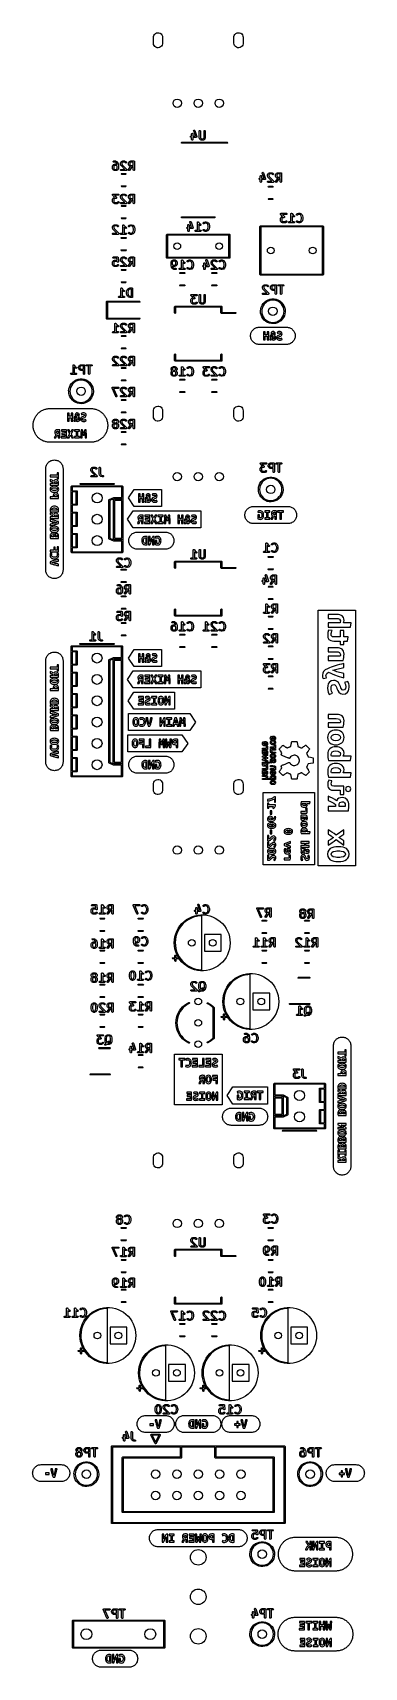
# Model space of a CAD drawing. Extents: x 84 to 124, y -233 to -38.
import ezdxf

# ---------------------------------------------------------------- set-up
doc = ezdxf.new("R2010")
doc.units = 0
doc.layers.add('BLACK', color=7, linetype='CONTINUOUS')

msp = doc.modelspace()

# ---------------------------------------------------------------- linework, layer by layer
at = {"layer": 'BLACK', "linetype": 'CONTINUOUS'}
for p, q in [((98.79, -38.515), (98.7959, -38.4347)), ((98.79, -39.215), (98.79, -38.515)), ((98.7959, -38.4347), (98.8375, -38.2913)), ((98.8375, -38.2913), (98.9162, -38.1644)), ((98.9162, -38.1644), (99.0261, -38.0634)), ((99.0261, -38.0634), (99.1591, -37.9956)), ((99.1591, -37.9956), (99.3055, -37.9661)), ((99.3055, -37.9661), (99.4544, -37.977)), ((99.4544, -37.977), (99.5948, -38.0276)), ((99.5948, -38.0276), (99.7165, -38.1141)), ((99.7165, -38.1141), (99.8104, -38.2301)), ((99.8104, -38.2301), (99.8697, -38.3671)), ((99.8697, -38.3671), (99.89, -38.515)), ((99.89, -38.515), (99.89, -39.215)), ((108.39, -38.515), (108.396, -38.4347)), ((108.39, -39.215), (108.39, -38.515)), ((108.396, -38.4347), (108.438, -38.2913)), ((108.438, -38.2913), (108.516, -38.1644)), ((108.516, -38.1644), (108.626, -38.0634)), ((108.626, -38.0634), (108.759, -37.9956)), ((108.759, -37.9956), (108.905, -37.9661)), ((108.905, -37.9661), (109.054, -37.977)), ((109.054, -37.977), (109.195, -38.0276)), ((109.195, -38.0276), (109.317, -38.1141)), ((109.317, -38.1141), (109.41, -38.2301)), ((109.41, -38.2301), (109.47, -38.3671)), ((109.47, -38.3671), (109.49, -38.515)), ((109.49, -38.515), (109.49, -39.215)), ((98.8103, -39.3629), (98.79, -39.215)), ((98.8695, -39.4999), (98.8103, -39.3629)), ((98.9635, -39.6159), (98.8695, -39.4999)), ((99.0852, -39.7024), (98.9635, -39.6159)), ((99.2256, -39.753), (99.0852, -39.7024)), ((99.3745, -39.7639), (99.2256, -39.753)), ((99.5209, -39.7344), (99.3745, -39.7639)), ((99.6539, -39.6666), (99.5209, -39.7344)), ((99.7638, -39.5656), (99.6539, -39.6666)), ((99.8424, -39.4387), (99.7638, -39.5656)), ((99.8841, -39.2953), (99.8424, -39.4387)), ((99.89, -39.215), (99.8841, -39.2953)), ((108.41, -39.3629), (108.39, -39.215)), ((108.47, -39.4999), (108.41, -39.3629)), ((108.563, -39.6159), (108.47, -39.4999)), ((108.685, -39.7024), (108.563, -39.6159)), ((108.826, -39.753), (108.685, -39.7024)), ((108.975, -39.7639), (108.826, -39.753)), ((109.121, -39.7344), (108.975, -39.7639)), ((109.254, -39.6666), (109.121, -39.7344)), ((109.364, -39.5656), (109.254, -39.6666)), ((109.442, -39.4387), (109.364, -39.5656)), ((109.484, -39.2953), (109.442, -39.4387)), ((109.49, -39.215), (109.484, -39.2953)), ((103.209, -50.335), (103.235, -50.2906)), ((103.218, -50.3855), (103.209, -50.335)), ((103.257, -50.4185), (103.218, -50.3855)), ((103.235, -50.2906), (103.283, -50.273)), ((103.283, -50.423), (103.257, -50.4185)), ((103.283, -50.273), (103.351, -50.273)), ((103.351, -50.423), (103.283, -50.423)), ((103.351, -50.0147), (103.355, -49.9891)), ((103.351, -50.273), (103.351, -50.0147)), ((103.351, -50.6814), (103.351, -50.423)), ((103.355, -49.9891), (103.388, -49.9498)), ((103.388, -49.9498), (103.439, -49.9409)), ((103.439, -49.9409), (103.483, -49.9665)), ((103.483, -49.9665), (103.501, -50.0147)), ((103.501, -50.0147), (103.501, -50.273)), ((103.501, -50.273), (103.798, -50.273)), ((103.902, -50.423), (103.501, -50.423)), ((103.501, -50.423), (103.501, -50.6814)), ((103.589, -49.6317), (103.608, -49.584)), ((103.593, -49.6575), (103.589, -49.6317)), ((103.798, -50.273), (103.593, -49.6575)), ((103.608, -49.584), (103.653, -49.5596)), ((103.653, -49.5596), (103.703, -49.5699)), ((103.703, -49.5699), (103.735, -49.61)), ((103.735, -49.61), (103.973, -50.3243)), ((103.907, -50.4211), (103.902, -50.423)), ((103.913, -50.4222), (103.907, -50.4211)), ((103.931, -50.4125), (103.913, -50.4222)), ((103.95, -50.4055), (103.931, -50.4125)), ((103.953, -50.4005), (103.95, -50.4055)), ((103.958, -50.3978), (103.953, -50.4005)), ((103.966, -50.3788), (103.958, -50.3978)), ((103.976, -50.3611), (103.966, -50.3788)), ((103.973, -50.3243), (103.977, -50.3501)), ((103.977, -50.3501), (103.975, -50.3554)), ((103.975, -50.3554), (103.976, -50.3611)), ((104.255, -49.6814), (104.26, -49.6557)), ((104.255, -50.4909), (104.255, -49.6814)), ((104.257, -50.4951), (104.255, -50.4909)), ((104.256, -50.4995), (104.257, -50.4951)), ((104.263, -50.5244), (104.256, -50.4995)), ((104.26, -49.6557), (104.293, -49.6164)), ((104.311, -50.6197), (104.263, -50.5244)), ((104.293, -49.6164), (104.343, -49.6075)), ((104.343, -49.6075), (104.388, -49.6332)), ((104.388, -49.6332), (104.405, -49.6814)), ((104.405, -49.6814), (104.405, -50.4732)), ((104.405, -50.4732), (104.44, -50.5417)), ((104.44, -50.5417), (104.47, -50.5721)), ((104.47, -50.5721), (104.539, -50.6064)), ((104.694, -50.6064), (104.762, -50.5721)), ((104.762, -50.5721), (104.793, -50.5417)), ((104.793, -50.5417), (104.827, -50.4732)), ((104.827, -49.6814), (104.831, -49.6557)), ((104.827, -50.4732), (104.827, -49.6814)), ((104.831, -49.6557), (104.864, -49.6164)), ((104.864, -49.6164), (104.915, -49.6075)), ((104.915, -49.6075), (104.959, -49.6332)), ((104.969, -50.5244), (104.921, -50.6197)), ((104.959, -49.6332), (104.977, -49.6814)), ((104.972, -50.5166), (104.969, -50.52)), ((104.969, -50.52), (104.969, -50.5244)), ((104.977, -50.4909), (104.972, -50.5166)), ((104.977, -49.6814), (104.977, -50.4909)), ((102.13, -51.074), (102.148, -51.0316)), ((102.148, -51.1164), (102.13, -51.074)), ((102.148, -51.0316), (102.19, -51.014)), ((102.19, -51.134), (102.148, -51.1164)), ((102.19, -51.014), (107.59, -51.014)), ((107.59, -51.134), (102.19, -51.134)), ((103.368, -50.7296), (103.351, -50.6814)), ((103.413, -50.7552), (103.368, -50.7296)), ((103.463, -50.7463), (103.413, -50.7552)), ((103.496, -50.707), (103.463, -50.7463)), ((103.501, -50.6814), (103.496, -50.707)), ((104.312, -50.6208), (104.311, -50.6197)), ((104.325, -50.6392), (104.312, -50.6208)), ((104.373, -50.6868), (104.325, -50.6392)), ((104.374, -50.6875), (104.373, -50.6868)), ((104.392, -50.7008), (104.374, -50.6875)), ((104.487, -50.7485), (104.392, -50.7008)), ((104.492, -50.749), (104.487, -50.7485)), ((104.495, -50.7519), (104.492, -50.749)), ((104.521, -50.7564), (104.495, -50.7519)), ((104.711, -50.7564), (104.521, -50.7564)), ((104.539, -50.6064), (104.694, -50.6064)), ((104.716, -50.7548), (104.711, -50.7564)), ((104.72, -50.7559), (104.716, -50.7548)), ((104.745, -50.7485), (104.72, -50.7559)), ((104.84, -50.7008), (104.745, -50.7485)), ((104.841, -50.6997), (104.84, -50.7008)), ((104.86, -50.6868), (104.841, -50.6997)), ((104.907, -50.6392), (104.86, -50.6868)), ((104.908, -50.6377), (104.907, -50.6392)), ((104.921, -50.6197), (104.908, -50.6377)), ((107.59, -51.014), (107.632, -51.0316)), ((107.632, -51.1164), (107.59, -51.134)), ((107.632, -51.0316), (107.65, -51.074)), ((107.65, -51.074), (107.632, -51.1164)), ((93.9131, -53.8828), (93.9176, -53.8572)), ((93.9131, -54.1209), (93.9131, -53.8828)), ((93.9146, -54.1251), (93.9131, -54.1209)), ((93.9136, -54.1295), (93.9146, -54.1251)), ((93.921, -54.1544), (93.9136, -54.1295)), ((93.9176, -53.8572), (93.9205, -53.8537)), ((93.9205, -53.8537), (93.921, -53.8493)), ((93.921, -53.8493), (93.9686, -53.754)), ((93.9686, -54.2497), (93.921, -54.1544)), ((93.9686, -53.754), (93.982, -53.736)), ((93.9698, -54.2508), (93.9686, -54.2497)), ((93.9827, -54.2692), (93.9698, -54.2508)), ((93.982, -53.736), (93.9827, -53.7345)), ((93.9827, -53.7345), (94.0303, -53.6869)), ((94.0303, -54.3168), (93.9827, -54.2692)), ((94.0095, -53.2984), (94.0351, -53.2539)), ((94.0184, -53.3489), (94.0095, -53.2984)), ((94.0577, -53.3819), (94.0184, -53.3489)), ((94.0303, -53.6869), (94.0487, -53.6741)), ((94.0318, -54.3175), (94.0303, -54.3168)), ((94.0498, -54.3308), (94.0318, -54.3175)), ((94.0351, -53.2539), (94.0833, -53.2364)), ((94.0487, -53.6741), (94.0498, -53.6729)), ((94.0498, -53.6729), (94.145, -53.6253)), ((94.145, -54.3785), (94.0498, -54.3308)), ((94.0833, -53.3864), (94.0577, -53.3819)), ((94.0974, -53.832), (94.0631, -53.9005)), ((94.0631, -53.9005), (94.0631, -54.1032)), ((94.0631, -54.1032), (94.0974, -54.1717)), ((94.0833, -53.2364), (94.2738, -53.2364)), ((94.2561, -53.3864), (94.0833, -53.3864)), ((94.1278, -53.8016), (94.0974, -53.832)), ((94.0974, -54.1717), (94.1278, -54.2021)), ((94.1963, -53.7673), (94.1278, -53.8016)), ((94.1278, -54.2021), (94.1963, -54.2364)), ((94.145, -53.6253), (94.17, -53.6178)), ((94.1495, -54.379), (94.145, -54.3785)), ((94.1529, -54.3819), (94.1495, -54.379)), ((94.1786, -54.3864), (94.1529, -54.3819)), ((94.17, -53.6178), (94.1744, -53.6189)), ((94.1744, -53.6189), (94.1786, -53.6173)), ((94.1786, -53.6173), (94.369, -53.6173)), ((94.369, -54.3864), (94.1786, -54.3864)), ((94.3513, -53.7673), (94.1963, -53.7673)), ((94.1963, -54.2364), (94.3513, -54.2364)), ((94.3246, -53.4206), (94.2561, -53.3864)), ((94.2738, -53.2364), (94.2995, -53.2409)), ((94.2995, -53.2409), (94.3029, -53.2438)), ((94.3029, -53.2438), (94.3074, -53.2443)), ((94.3074, -53.2443), (94.4026, -53.2919)), ((94.3584, -53.4544), (94.3246, -53.4206)), ((94.4199, -53.8016), (94.3513, -53.7673)), ((94.3513, -54.2364), (94.4199, -54.2021)), ((94.4423, -53.5803), (94.3584, -53.4544)), ((94.369, -53.6173), (94.3947, -53.6219)), ((94.3733, -54.3848), (94.369, -54.3864)), ((94.3776, -54.3859), (94.3733, -54.3848)), ((94.4026, -54.3785), (94.3776, -54.3859)), ((94.3947, -53.6219), (94.3981, -53.6247)), ((94.3981, -53.6247), (94.4026, -53.6253)), ((94.4026, -53.2919), (94.4206, -53.3053)), ((94.4026, -53.6253), (94.4608, -53.6544)), ((94.4978, -54.3308), (94.4026, -54.3785)), ((94.4503, -53.832), (94.4199, -53.8016)), ((94.4199, -54.2021), (94.4503, -54.1717)), ((94.4206, -53.3053), (94.4221, -53.306)), ((94.4221, -53.306), (94.4697, -53.3536)), ((94.4608, -53.6544), (94.4423, -53.5803)), ((94.4845, -53.9005), (94.4503, -53.832)), ((94.4503, -54.1717), (94.4845, -54.1032)), ((94.4697, -53.3536), (94.4763, -53.3629)), ((94.4763, -53.3629), (94.4791, -53.365)), ((94.4791, -53.365), (94.5743, -53.5079)), ((94.4845, -54.1032), (94.4845, -53.9005)), ((94.499, -54.3297), (94.4978, -54.3308)), ((94.5173, -54.3168), (94.499, -54.3297)), ((94.5649, -54.2692), (94.5173, -54.3168)), ((94.5656, -54.2677), (94.5649, -54.2692)), ((94.579, -54.2497), (94.5656, -54.2677)), ((94.5743, -53.5079), (94.5844, -53.5309)), ((94.6266, -54.1544), (94.579, -54.2497)), ((94.5844, -53.5309), (94.5847, -53.5313)), ((94.5847, -53.5313), (94.6323, -53.7218)), ((94.6271, -54.15), (94.6266, -54.1544)), ((94.63, -54.1466), (94.6271, -54.15)), ((94.6345, -54.1209), (94.63, -54.1466)), ((94.6323, -53.7218), (94.6333, -53.7367)), ((94.6333, -53.7367), (94.6345, -53.74)), ((94.6345, -53.74), (94.6345, -54.1209)), ((94.8655, -53.5019), (94.87, -53.4762)), ((94.8655, -53.5971), (94.8655, -53.5019)), ((94.866, -53.5986), (94.8655, -53.5971)), ((94.8693, -53.6208), (94.866, -53.5986)), ((94.8666, -54.2984), (94.8923, -54.2539)), ((94.8755, -54.3489), (94.8666, -54.2984)), ((94.9169, -53.7637), (94.8693, -53.6208)), ((94.87, -53.4762), (94.8729, -53.4728)), ((94.8729, -53.4728), (94.8734, -53.4683)), ((94.8734, -53.4683), (94.921, -53.3731)), ((94.9148, -54.3819), (94.8755, -54.3489)), ((94.8923, -54.2539), (94.9405, -54.2364)), ((94.9405, -54.3864), (94.9148, -54.3819)), ((94.9197, -53.7672), (94.9169, -53.7637)), ((94.9201, -53.7716), (94.9197, -53.7672)), ((94.9351, -53.793), (94.9201, -53.7716)), ((94.921, -53.3731), (94.9344, -53.3551)), ((94.9344, -53.3551), (94.9351, -53.3536)), ((94.9351, -53.3536), (94.9827, -53.306)), ((95.3785, -54.2364), (94.9351, -53.793)), ((94.9405, -54.2364), (95.3785, -54.2364)), ((95.5595, -54.3864), (94.9405, -54.3864)), ((94.9827, -53.306), (95.001, -53.2931)), ((95.001, -53.2931), (95.0022, -53.2919)), ((95.0022, -53.2919), (95.0974, -53.2443)), ((95.0497, -53.451), (95.0155, -53.5196)), ((95.0155, -53.5196), (95.0155, -53.5849)), ((95.0155, -53.5849), (95.0536, -53.6994)), ((95.0801, -53.4206), (95.0497, -53.451)), ((95.0536, -53.6994), (95.6126, -54.2583)), ((95.1487, -53.3864), (95.0801, -53.4206)), ((95.0974, -53.2443), (95.1224, -53.2369)), ((95.1224, -53.2369), (95.1267, -53.2379)), ((95.1267, -53.2379), (95.131, -53.2364)), ((95.131, -53.2364), (95.369, -53.2364)), ((95.3513, -53.3864), (95.1487, -53.3864)), ((95.4199, -53.4206), (95.3513, -53.3864)), ((95.369, -53.2364), (95.3947, -53.2409)), ((95.3947, -53.2409), (95.3981, -53.2438)), ((95.3981, -53.2438), (95.4026, -53.2443)), ((95.4026, -53.2443), (95.4978, -53.2919)), ((95.4589, -53.4597), (95.4199, -53.4206)), ((95.5054, -53.4813), (95.4589, -53.4597)), ((95.4978, -53.2919), (95.5158, -53.3053)), ((95.5549, -53.4681), (95.5054, -53.4813)), ((95.5158, -53.3053), (95.5173, -53.306)), ((95.5173, -53.306), (95.5649, -53.3536)), ((95.5843, -53.426), (95.5549, -53.4681)), ((95.5807, -54.3787), (95.5595, -54.3864)), ((95.5649, -53.3536), (95.5799, -53.3749)), ((95.5799, -53.3749), (95.5843, -53.426)), ((95.6025, -54.3728), (95.5807, -54.3787)), ((95.6045, -54.37), (95.6025, -54.3728)), ((95.6077, -54.3688), (95.6045, -54.37)), ((95.619, -54.3493), (95.6077, -54.3688)), ((95.6126, -54.2583), (95.6219, -54.2718)), ((95.632, -54.3308), (95.619, -54.3493)), ((95.6219, -54.2718), (95.6245, -54.2739)), ((95.6245, -54.2739), (95.6248, -54.2759)), ((95.6248, -54.2759), (95.6275, -54.2797)), ((95.6275, -54.2797), (95.6295, -54.3022)), ((95.6295, -54.3022), (95.6334, -54.3244)), ((95.6334, -54.3244), (95.6317, -54.3274)), ((95.6317, -54.3274), (95.632, -54.3308)), ((95.8179, -53.5019), (95.8224, -53.4762)), ((95.8179, -53.6447), (95.8179, -53.5019)), ((95.8194, -53.6489), (95.8179, -53.6447)), ((95.8181, -54.3179), (95.8314, -54.2684)), ((95.8398, -54.3644), (95.8181, -54.3179)), ((95.8183, -53.6533), (95.8194, -53.6489)), ((95.8258, -53.6783), (95.8183, -53.6533)), ((95.8224, -53.4762), (95.8253, -53.4728)), ((95.8253, -53.4728), (95.8258, -53.4683)), ((95.8258, -53.4683), (95.8734, -53.3731)), ((95.8734, -53.7735), (95.8258, -53.6783)), ((95.8314, -54.2684), (96.0823, -53.91)), ((95.8863, -54.3861), (95.8398, -54.3644)), ((95.8734, -53.3731), (95.8868, -53.3551)), ((95.8746, -53.7746), (95.8734, -53.7735)), ((95.8874, -53.793), (95.8746, -53.7746)), ((95.9359, -54.3728), (95.8863, -54.3861)), ((95.8868, -53.3551), (95.8874, -53.3536)), ((95.8874, -53.3536), (95.9351, -53.306)), ((95.9351, -53.8406), (95.8874, -53.793)), ((95.9351, -53.306), (95.9534, -53.2931)), ((95.9365, -53.8413), (95.9351, -53.8406)), ((95.9543, -54.3544), (95.9359, -54.3728)), ((95.9546, -53.8547), (95.9365, -53.8413)), ((95.9534, -53.2931), (95.9546, -53.2919)), ((96.2652, -53.9102), (95.9543, -54.3544)), ((95.9546, -53.2919), (96.0498, -53.2443)), ((96.0498, -53.9023), (95.9546, -53.8547)), ((96.0021, -53.451), (95.9679, -53.5196)), ((95.9679, -53.5196), (95.9679, -53.627)), ((95.9679, -53.627), (96.0021, -53.6955)), ((96.0325, -53.4206), (96.0021, -53.451)), ((96.0021, -53.6955), (96.0325, -53.7259)), ((96.101, -53.3864), (96.0325, -53.4206)), ((96.0325, -53.7259), (96.101, -53.7602)), ((96.0498, -53.2443), (96.0748, -53.2369)), ((96.0542, -53.9028), (96.0498, -53.9023)), ((96.0577, -53.9057), (96.0542, -53.9028)), ((96.0823, -53.91), (96.0577, -53.9057)), ((96.0748, -53.2369), (96.0791, -53.2379)), ((96.0791, -53.2379), (96.0833, -53.2364)), ((96.0833, -53.2364), (96.4643, -53.2364)), ((96.3893, -53.3864), (96.101, -53.3864)), ((96.101, -53.7602), (96.3893, -53.7602)), ((96.3893, -53.9102), (96.2652, -53.9102)), ((96.3893, -53.7602), (96.3893, -53.3864)), ((96.3893, -54.3114), (96.3893, -53.9102)), ((96.4068, -54.3596), (96.3893, -54.3114)), ((96.4513, -54.3852), (96.4068, -54.3596)), ((96.5018, -54.3763), (96.4513, -54.3852)), ((96.4643, -53.2364), (96.474, -53.2381)), ((96.474, -53.2381), (96.4773, -53.2375)), ((96.4773, -53.2375), (96.4802, -53.2392)), ((96.4802, -53.2392), (96.4899, -53.2409)), ((96.4899, -53.2409), (96.5049, -53.2534)), ((96.5348, -54.337), (96.5018, -54.3763)), ((96.5049, -53.2534), (96.5217, -53.2632)), ((96.5217, -53.2632), (96.5241, -53.2695)), ((96.5241, -53.2695), (96.5292, -53.2739)), ((96.5292, -53.2739), (96.5326, -53.2931)), ((96.5326, -53.2931), (96.5393, -53.3114)), ((96.5393, -54.3114), (96.5348, -54.337)), ((96.5393, -53.3114), (96.5393, -54.3114)), ((94.9629, -54.774), (94.9805, -54.7316)), ((94.9805, -54.8164), (94.9629, -54.774)), ((94.9629, -56.244), (94.9805, -56.2016)), ((94.9805, -56.2864), (94.9629, -56.244)), ((94.9805, -54.7316), (95.0229, -54.714)), ((95.0229, -54.834), (94.9805, -54.8164)), ((94.9805, -56.2016), (95.0229, -56.184)), ((95.0229, -56.304), (94.9805, -56.2864)), ((95.0229, -54.714), (95.4771, -54.714)), ((95.4771, -54.834), (95.0229, -54.834)), ((95.0229, -56.184), (95.4771, -56.184)), ((95.4771, -56.304), (95.0229, -56.304)), ((95.4771, -54.714), (95.5195, -54.7316)), ((95.5195, -54.8164), (95.4771, -54.834)), ((95.4771, -56.184), (95.5195, -56.2016)), ((95.5195, -56.2864), (95.4771, -56.304)), ((95.5195, -54.7316), (95.5371, -54.774)), ((95.5371, -54.774), (95.5195, -54.8164)), ((95.5195, -56.2016), (95.5371, -56.244)), ((95.5371, -56.244), (95.5195, -56.2864)), ((111.393, -55.361), (111.418, -55.3166)), ((111.402, -55.4115), (111.393, -55.361)), ((111.441, -55.4445), (111.402, -55.4115)), ((111.418, -55.3166), (111.466, -55.299)), ((111.466, -55.449), (111.441, -55.4445)), ((111.466, -55.299), (111.534, -55.299)), ((111.534, -55.449), (111.466, -55.449)), ((111.534, -55.0407), (111.539, -55.0151)), ((111.534, -55.299), (111.534, -55.0407)), ((111.534, -55.7074), (111.534, -55.449)), ((111.552, -55.7556), (111.534, -55.7074)), ((111.539, -55.0151), (111.572, -54.9758)), ((111.596, -55.7812), (111.552, -55.7556)), ((111.572, -54.9758), (111.622, -54.9669)), ((111.647, -55.7723), (111.596, -55.7812)), ((111.622, -54.9669), (111.667, -54.9925)), ((111.68, -55.733), (111.647, -55.7723)), ((111.667, -54.9925), (111.684, -55.0407)), ((111.684, -55.7074), (111.68, -55.733)), ((111.684, -55.0407), (111.684, -55.299)), ((111.684, -55.299), (111.981, -55.299)), ((112.086, -55.449), (111.684, -55.449)), ((111.684, -55.449), (111.684, -55.7074)), ((111.772, -54.6577), (111.791, -54.61)), ((111.776, -54.6835), (111.772, -54.6577)), ((111.981, -55.299), (111.776, -54.6835)), ((111.791, -54.61), (111.836, -54.5856)), ((111.836, -54.5856), (111.887, -54.5959)), ((111.887, -54.5959), (111.919, -54.636)), ((111.919, -54.636), (112.157, -55.3503)), ((112.091, -55.4471), (112.086, -55.449)), ((112.097, -55.4482), (112.091, -55.4471)), ((112.115, -55.4385), (112.097, -55.4482)), ((112.134, -55.4315), (112.115, -55.4385)), ((112.137, -55.4265), (112.134, -55.4315)), ((112.142, -55.4238), (112.137, -55.4265)), ((112.149, -55.4048), (112.142, -55.4238)), ((112.159, -55.3871), (112.149, -55.4048)), ((112.157, -55.3503), (112.16, -55.3761)), ((112.16, -55.3761), (112.158, -55.3814)), ((112.158, -55.3814), (112.159, -55.3871)), ((112.391, -54.8979), (112.396, -54.8722)), ((112.391, -54.9931), (112.391, -54.8979)), ((112.392, -54.9946), (112.391, -54.9931)), ((112.395, -55.0168), (112.392, -54.9946)), ((112.393, -55.6944), (112.418, -55.6499)), ((112.402, -55.7449), (112.393, -55.6944)), ((112.443, -55.1597), (112.395, -55.0168)), ((112.396, -54.8722), (112.399, -54.8688)), ((112.399, -54.8643), (112.447, -54.7691)), ((112.399, -54.8688), (112.399, -54.8643)), ((112.441, -55.7779), (112.402, -55.7449)), ((112.418, -55.6499), (112.466, -55.6324)), ((112.466, -55.7824), (112.441, -55.7779)), ((112.446, -55.1632), (112.443, -55.1597)), ((112.446, -55.1676), (112.446, -55.1632)), ((112.461, -55.189), (112.446, -55.1676)), ((112.447, -54.7691), (112.46, -54.7511)), ((112.46, -54.7511), (112.461, -54.7496)), ((112.461, -54.7496), (112.509, -54.702)), ((112.904, -55.6324), (112.461, -55.189)), ((112.466, -55.6324), (112.904, -55.6324)), ((113.086, -55.7824), (112.466, -55.7824)), ((112.489, -56.298), (112.507, -56.2556)), ((112.507, -56.3404), (112.489, -56.298)), ((112.507, -56.2556), (112.549, -56.238)), ((112.549, -56.358), (112.507, -56.3404)), ((112.509, -54.702), (112.527, -54.6891)), ((112.527, -54.6891), (112.528, -54.6879)), ((112.528, -54.6879), (112.623, -54.6403)), ((112.576, -54.847), (112.541, -54.9156)), ((112.541, -54.9156), (112.541, -54.9809)), ((112.541, -54.9809), (112.58, -55.0954)), ((112.549, -56.238), (113.003, -56.238)), ((113.003, -56.358), (112.549, -56.358)), ((112.606, -54.8166), (112.576, -54.847)), ((112.58, -55.0954), (113.139, -55.6543)), ((112.675, -54.7824), (112.606, -54.8166)), ((112.623, -54.6403), (112.648, -54.6329)), ((112.648, -54.6329), (112.653, -54.6339)), ((112.653, -54.6339), (112.657, -54.6324)), ((112.657, -54.6324), (112.895, -54.6324)), ((112.877, -54.7824), (112.675, -54.7824)), ((112.946, -54.8166), (112.877, -54.7824)), ((112.895, -54.6324), (112.921, -54.6369)), ((112.921, -54.6369), (112.924, -54.6398)), ((112.924, -54.6398), (112.929, -54.6403)), ((112.929, -54.6403), (113.024, -54.6879)), ((112.985, -54.8557), (112.946, -54.8166)), ((113.031, -54.8773), (112.985, -54.8557)), ((113.003, -56.238), (113.045, -56.2556)), ((113.045, -56.3404), (113.003, -56.358)), ((113.024, -54.6879), (113.042, -54.7013)), ((113.081, -54.8641), (113.031, -54.8773)), ((113.042, -54.7013), (113.043, -54.702)), ((113.043, -54.702), (113.091, -54.7496)), ((113.045, -56.2556), (113.063, -56.298)), ((113.063, -56.298), (113.045, -56.3404)), ((113.11, -54.822), (113.081, -54.8641)), ((113.107, -55.7747), (113.086, -55.7824)), ((113.091, -54.7496), (113.106, -54.7709)), ((113.106, -54.7709), (113.11, -54.822)), ((113.129, -55.7688), (113.107, -55.7747)), ((113.131, -55.766), (113.129, -55.7688)), ((113.134, -55.7648), (113.131, -55.766)), ((113.145, -55.7453), (113.134, -55.7648)), ((113.139, -55.6543), (113.148, -55.6678)), ((113.158, -55.7268), (113.145, -55.7453)), ((113.148, -55.6678), (113.15, -55.6699)), ((113.15, -55.6699), (113.151, -55.6719)), ((113.151, -55.6719), (113.153, -55.6757)), ((113.153, -55.6757), (113.155, -55.6982)), ((113.155, -55.6982), (113.159, -55.7204)), ((113.159, -55.7204), (113.158, -55.7234)), ((113.158, -55.7234), (113.158, -55.7268)), ((113.344, -54.8979), (113.348, -54.8722)), ((113.344, -55.0407), (113.344, -54.8979)), ((113.345, -55.0449), (113.344, -55.0407)), ((113.344, -55.0493), (113.345, -55.0449)), ((113.352, -55.0743), (113.344, -55.0493)), ((113.344, -55.7139), (113.357, -55.6644)), ((113.366, -55.7604), (113.344, -55.7139)), ((113.348, -54.8722), (113.351, -54.8688)), ((113.351, -54.8688), (113.352, -54.8643)), ((113.352, -54.8643), (113.399, -54.7691)), ((113.399, -55.1695), (113.352, -55.0743)), ((113.357, -55.6644), (113.608, -55.306)), ((113.412, -55.7821), (113.366, -55.7604)), ((113.399, -54.7691), (113.413, -54.7511)), ((113.401, -55.1706), (113.399, -55.1695)), ((113.413, -55.189), (113.401, -55.1706)), ((113.462, -55.7688), (113.412, -55.7821)), ((113.413, -54.7496), (113.461, -54.702)), ((113.413, -54.7511), (113.413, -54.7496)), ((113.461, -55.2366), (113.413, -55.189)), ((113.461, -54.702), (113.479, -54.6891)), ((113.463, -55.2373), (113.461, -55.2366)), ((113.48, -55.7504), (113.462, -55.7688)), ((113.481, -55.2507), (113.463, -55.2373)), ((113.479, -54.6891), (113.481, -54.6879)), ((113.791, -55.3062), (113.48, -55.7504)), ((113.481, -54.6879), (113.576, -54.6403)), ((113.576, -55.2983), (113.481, -55.2507)), ((113.528, -54.847), (113.494, -54.9156)), ((113.494, -54.9156), (113.494, -55.023)), ((113.494, -55.023), (113.528, -55.0915)), ((113.559, -54.8166), (113.528, -54.847)), ((113.528, -55.0915), (113.559, -55.1219)), ((113.627, -54.7824), (113.559, -54.8166)), ((113.559, -55.1219), (113.627, -55.1562)), ((113.576, -54.6403), (113.601, -54.6329)), ((113.58, -55.2988), (113.576, -55.2983)), ((113.584, -55.3017), (113.58, -55.2988)), ((113.608, -55.306), (113.584, -55.3017)), ((113.601, -54.6329), (113.605, -54.6339)), ((113.605, -54.6339), (113.609, -54.6324)), ((113.609, -54.6324), (113.99, -54.6324)), ((113.915, -54.7824), (113.627, -54.7824)), ((113.627, -55.1562), (113.915, -55.1562)), ((113.915, -55.3062), (113.791, -55.3062)), ((113.915, -55.1562), (113.915, -54.7824)), ((113.915, -55.7074), (113.915, -55.3062)), ((113.933, -55.7556), (113.915, -55.7074)), ((113.977, -55.7812), (113.933, -55.7556)), ((114.028, -55.7723), (113.977, -55.7812)), ((113.99, -54.6324), (114, -54.6341)), ((114, -54.6341), (114.003, -54.6335)), ((114.003, -54.6335), (114.006, -54.6352)), ((114.006, -54.6352), (114.016, -54.6369)), ((114.016, -54.6369), (114.031, -54.6494)), ((114.061, -55.733), (114.028, -55.7723)), ((114.031, -54.6494), (114.048, -54.6592)), ((114.048, -54.6592), (114.05, -54.6655)), ((114.05, -54.6655), (114.055, -54.6699)), ((114.055, -54.6699), (114.059, -54.6891)), ((114.059, -54.6891), (114.065, -54.7074)), ((114.065, -55.7074), (114.061, -55.733)), ((114.065, -54.7074), (114.065, -55.7074)), ((93.9131, -57.8188), (93.9176, -57.7932)), ((93.9131, -58.0569), (93.9131, -57.8188)), ((93.9146, -58.0611), (93.9131, -58.0569)), ((93.9136, -58.0655), (93.9146, -58.0611)), ((93.921, -58.0904), (93.9136, -58.0655)), ((93.9142, -57.2344), (93.9172, -57.2292)), ((93.9177, -57.2543), (93.9142, -57.2344)), ((93.9171, -57.2232), (93.9298, -57.2074)), ((93.9172, -57.2292), (93.9171, -57.2232)), ((93.9176, -57.7932), (93.9205, -57.7897)), ((93.9182, -57.2745), (93.9177, -57.2543)), ((93.9226, -57.2818), (93.9182, -57.2745)), ((93.9205, -57.7897), (93.921, -57.7853)), ((93.921, -57.7853), (93.9686, -57.69)), ((93.9686, -58.1857), (93.921, -58.0904)), ((93.9231, -57.2849), (93.9226, -57.2818)), ((93.9258, -57.2871), (93.9231, -57.2849)), ((93.9317, -57.2968), (93.9258, -57.2871)), ((93.9298, -57.2074), (93.9399, -57.1899)), ((94.1593, -57.557), (93.9317, -57.2968)), ((93.9399, -57.1899), (93.9455, -57.1879)), ((93.9455, -57.1879), (93.9493, -57.1832)), ((93.9493, -57.1832), (93.9691, -57.1793)), ((93.9686, -57.69), (93.982, -57.672)), ((93.9698, -58.1868), (93.9686, -58.1857)), ((93.9691, -57.1793), (93.9881, -57.1724)), ((93.9827, -58.2052), (93.9698, -58.1868)), ((93.982, -57.672), (93.9827, -57.6705)), ((93.9827, -57.6705), (94.0303, -57.6229)), ((94.0303, -58.2528), (93.9827, -58.2052)), ((93.9881, -57.1724), (94.6071, -57.1724)), ((94.0303, -57.6229), (94.0487, -57.6101)), ((94.0318, -58.2535), (94.0303, -58.2528)), ((94.0498, -58.2668), (94.0318, -58.2535)), ((94.0487, -57.6101), (94.0498, -57.6089)), ((94.0498, -57.6089), (94.145, -57.5613)), ((94.145, -58.3145), (94.0498, -58.2668)), ((94.0974, -57.768), (94.0631, -57.8365)), ((94.0631, -57.8365), (94.0631, -58.0392)), ((94.0631, -58.0392), (94.0974, -58.1077)), ((94.1278, -57.7376), (94.0974, -57.768)), ((94.0974, -58.1077), (94.1278, -58.1381)), ((94.1963, -57.7033), (94.1278, -57.7376)), ((94.1278, -58.1381), (94.1963, -58.1724)), ((94.145, -57.5613), (94.1593, -57.557)), ((94.1495, -58.315), (94.145, -58.3145)), ((94.1529, -58.3179), (94.1495, -58.315)), ((94.1786, -58.3224), (94.1529, -58.3179)), ((94.6071, -57.3224), (94.1534, -57.3224)), ((94.1534, -57.3224), (94.3779, -57.5789)), ((94.4643, -58.3224), (94.1786, -58.3224)), ((94.3214, -57.7033), (94.1963, -57.7033)), ((94.1963, -58.1724), (94.4466, -58.1724)), ((94.3404, -57.6964), (94.3214, -57.7033)), ((94.3603, -57.6925), (94.3404, -57.6964)), ((94.364, -57.6878), (94.3603, -57.6925)), ((94.3696, -57.6858), (94.364, -57.6878)), ((94.3797, -57.6683), (94.3696, -57.6858)), ((94.3779, -57.5789), (94.3837, -57.5886)), ((94.3924, -57.6525), (94.3797, -57.6683)), ((94.3837, -57.5886), (94.3864, -57.5908)), ((94.3864, -57.5908), (94.3869, -57.5939)), ((94.3869, -57.5939), (94.3914, -57.6012)), ((94.3914, -57.6012), (94.3918, -57.6214)), ((94.3918, -57.6214), (94.3953, -57.6414)), ((94.3953, -57.6414), (94.3923, -57.6465)), ((94.3923, -57.6465), (94.3924, -57.6525)), ((94.4466, -58.1724), (94.5151, -58.1381)), ((94.4685, -58.3208), (94.4643, -58.3224)), ((94.4729, -58.3219), (94.4685, -58.3208)), ((94.4978, -58.3145), (94.4729, -58.3219)), ((94.5931, -58.2668), (94.4978, -58.3145)), ((94.5151, -58.1381), (94.5541, -58.0991)), ((94.5541, -58.0991), (94.5754, -58.0842)), ((94.5754, -58.0842), (94.6266, -58.0797)), ((94.5942, -58.2657), (94.5931, -58.2668)), ((94.6126, -58.2528), (94.5942, -58.2657)), ((94.6071, -57.1724), (94.6328, -57.1769)), ((94.6554, -57.3048), (94.6071, -57.3224)), ((94.6602, -58.2052), (94.6126, -58.2528)), ((94.6266, -58.0797), (94.6686, -58.1091)), ((94.6328, -57.1769), (94.6721, -57.2099)), ((94.681, -57.2604), (94.6554, -57.3048)), ((94.6819, -58.1587), (94.6602, -58.2052)), ((94.6686, -58.1091), (94.6819, -58.1587)), ((94.6721, -57.2099), (94.681, -57.2604)), ((94.8655, -57.4379), (94.87, -57.4122)), ((94.8655, -57.5331), (94.8655, -57.4379)), ((94.866, -57.5346), (94.8655, -57.5331)), ((94.8693, -57.5568), (94.866, -57.5346)), ((94.8666, -58.2344), (94.8923, -58.1899)), ((94.8755, -58.2849), (94.8666, -58.2344)), ((94.9169, -57.6997), (94.8693, -57.5568)), ((94.87, -57.4122), (94.8729, -57.4088)), ((94.8729, -57.4088), (94.8734, -57.4043)), ((94.8734, -57.4043), (94.921, -57.3091)), ((94.9148, -58.3179), (94.8755, -58.2849)), ((94.8923, -58.1899), (94.9405, -58.1724)), ((94.9405, -58.3224), (94.9148, -58.3179)), ((94.9197, -57.7032), (94.9169, -57.6997)), ((94.9201, -57.7076), (94.9197, -57.7032)), ((94.9351, -57.729), (94.9201, -57.7076)), ((94.921, -57.3091), (94.9344, -57.2911)), ((94.9344, -57.2911), (94.9351, -57.2896)), ((94.9351, -57.2896), (94.9827, -57.242)), ((95.3785, -58.1724), (94.9351, -57.729)), ((94.9405, -58.1724), (95.3785, -58.1724)), ((95.5595, -58.3224), (94.9405, -58.3224)), ((94.9827, -57.242), (95.001, -57.2291)), ((95.001, -57.2291), (95.0022, -57.2279)), ((95.0022, -57.2279), (95.0974, -57.1803)), ((95.0497, -57.387), (95.0155, -57.4556)), ((95.0155, -57.4556), (95.0155, -57.5209)), ((95.0155, -57.5209), (95.0536, -57.6354)), ((95.0801, -57.3566), (95.0497, -57.387)), ((95.0536, -57.6354), (95.6126, -58.1943)), ((95.1487, -57.3224), (95.0801, -57.3566)), ((95.0974, -57.1803), (95.1224, -57.1729)), ((95.1224, -57.1729), (95.1267, -57.1739)), ((95.1267, -57.1739), (95.131, -57.1724)), ((95.131, -57.1724), (95.369, -57.1724)), ((95.3513, -57.3224), (95.1487, -57.3224)), ((95.4199, -57.3566), (95.3513, -57.3224)), ((95.369, -57.1724), (95.3947, -57.1769)), ((95.3947, -57.1769), (95.3981, -57.1798)), ((95.3981, -57.1798), (95.4026, -57.1803)), ((95.4026, -57.1803), (95.4978, -57.2279)), ((95.4589, -57.3957), (95.4199, -57.3566)), ((95.5054, -57.4173), (95.4589, -57.3957)), ((95.4978, -57.2279), (95.5158, -57.2413)), ((95.5549, -57.4041), (95.5054, -57.4173)), ((95.5158, -57.2413), (95.5173, -57.242)), ((95.5173, -57.242), (95.5649, -57.2896)), ((95.5843, -57.362), (95.5549, -57.4041)), ((95.5807, -58.3147), (95.5595, -58.3224)), ((95.5649, -57.2896), (95.5799, -57.3109)), ((95.5799, -57.3109), (95.5843, -57.362)), ((95.6025, -58.3088), (95.5807, -58.3147)), ((95.6045, -58.306), (95.6025, -58.3088)), ((95.6077, -58.3048), (95.6045, -58.306)), ((95.619, -58.2853), (95.6077, -58.3048)), ((95.6126, -58.1943), (95.6219, -58.2078)), ((95.632, -58.2668), (95.619, -58.2853)), ((95.6219, -58.2078), (95.6245, -58.2099)), ((95.6245, -58.2099), (95.6248, -58.2119)), ((95.6248, -58.2119), (95.6275, -58.2157)), ((95.6275, -58.2157), (95.6295, -58.2382)), ((95.6295, -58.2382), (95.6334, -58.2604)), ((95.6334, -58.2604), (95.6317, -58.2634)), ((95.6317, -58.2634), (95.632, -58.2668)), ((95.8179, -57.4379), (95.8224, -57.4122)), ((95.8179, -57.5807), (95.8179, -57.4379)), ((95.8194, -57.5849), (95.8179, -57.5807)), ((95.8181, -58.2539), (95.8314, -58.2044)), ((95.8398, -58.3004), (95.8181, -58.2539)), ((95.8183, -57.5893), (95.8194, -57.5849)), ((95.8258, -57.6143), (95.8183, -57.5893)), ((95.8224, -57.4122), (95.8253, -57.4088)), ((95.8253, -57.4088), (95.8258, -57.4043)), ((95.8258, -57.4043), (95.8734, -57.3091)), ((95.8734, -57.7095), (95.8258, -57.6143)), ((95.8314, -58.2044), (96.0823, -57.846)), ((95.8863, -58.3221), (95.8398, -58.3004)), ((95.8734, -57.3091), (95.8868, -57.2911)), ((95.8746, -57.7106), (95.8734, -57.7095)), ((95.8874, -57.729), (95.8746, -57.7106)), ((95.9359, -58.3088), (95.8863, -58.3221)), ((95.8868, -57.2911), (95.8874, -57.2896)), ((95.8874, -57.2896), (95.9351, -57.242)), ((95.9351, -57.7766), (95.8874, -57.729)), ((95.9351, -57.242), (95.9534, -57.2291)), ((95.9365, -57.7773), (95.9351, -57.7766)), ((95.9543, -58.2904), (95.9359, -58.3088)), ((95.9546, -57.7907), (95.9365, -57.7773)), ((95.9534, -57.2291), (95.9546, -57.2279)), ((96.2652, -57.8462), (95.9543, -58.2904)), ((95.9546, -57.2279), (96.0498, -57.1803)), ((96.0498, -57.8383), (95.9546, -57.7907)), ((96.0021, -57.387), (95.9679, -57.4556)), ((95.9679, -57.4556), (95.9679, -57.563)), ((95.9679, -57.563), (96.0021, -57.6315)), ((96.0325, -57.3566), (96.0021, -57.387)), ((96.0021, -57.6315), (96.0325, -57.6619)), ((96.101, -57.3224), (96.0325, -57.3566)), ((96.0325, -57.6619), (96.101, -57.6962)), ((96.0498, -57.1803), (96.0748, -57.1729)), ((96.0542, -57.8388), (96.0498, -57.8383)), ((96.0577, -57.8417), (96.0542, -57.8388)), ((96.0823, -57.846), (96.0577, -57.8417)), ((96.0748, -57.1729), (96.0791, -57.1739)), ((96.0791, -57.1739), (96.0833, -57.1724)), ((96.0833, -57.1724), (96.4643, -57.1724)), ((96.3893, -57.3224), (96.101, -57.3224)), ((96.101, -57.6962), (96.3893, -57.6962)), ((96.3893, -57.8462), (96.2652, -57.8462)), ((96.3893, -57.6962), (96.3893, -57.3224)), ((96.3893, -58.2474), (96.3893, -57.8462)), ((96.4068, -58.2956), (96.3893, -58.2474)), ((96.4513, -58.3212), (96.4068, -58.2956)), ((96.5018, -58.3123), (96.4513, -58.3212)), ((96.4643, -57.1724), (96.474, -57.1741)), ((96.474, -57.1741), (96.4773, -57.1735)), ((96.4773, -57.1735), (96.4802, -57.1752)), ((96.4802, -57.1752), (96.4899, -57.1769)), ((96.4899, -57.1769), (96.5049, -57.1894)), ((96.5348, -58.273), (96.5018, -58.3123)), ((96.5049, -57.1894), (96.5217, -57.1992)), ((96.5217, -57.1992), (96.5241, -57.2055)), ((96.5241, -57.2055), (96.5292, -57.2099)), ((96.5292, -57.2099), (96.5326, -57.2291)), ((96.5326, -57.2291), (96.5393, -57.2474)), ((96.5393, -58.2474), (96.5348, -58.273)), ((96.5393, -57.2474), (96.5393, -58.2474)), ((112.489, -57.768), (112.507, -57.7256)), ((112.507, -57.8104), (112.489, -57.768)), ((112.507, -57.7256), (112.549, -57.708)), ((112.549, -57.828), (112.507, -57.8104)), ((112.549, -57.708), (113.003, -57.708)), ((113.003, -57.828), (112.549, -57.828)), ((113.003, -57.708), (113.045, -57.7256)), ((113.045, -57.8104), (113.003, -57.828)), ((113.045, -57.7256), (113.063, -57.768)), ((113.063, -57.768), (113.045, -57.8104)), ((94.9629, -58.584), (94.9805, -58.5416)), ((94.9805, -58.6264), (94.9629, -58.584)), ((94.9629, -60.054), (94.9805, -60.0116)), ((94.9805, -60.0964), (94.9629, -60.054)), ((94.9805, -58.5416), (95.0229, -58.524)), ((95.0229, -58.644), (94.9805, -58.6264)), ((94.9805, -60.0116), (95.0229, -59.994)), ((95.0229, -60.114), (94.9805, -60.0964)), ((95.0229, -58.524), (95.4771, -58.524)), ((95.4771, -58.644), (95.0229, -58.644)), ((95.0229, -59.994), (95.4771, -59.994)), ((95.4771, -60.114), (95.0229, -60.114)), ((95.4771, -58.524), (95.5195, -58.5416)), ((95.5195, -58.6264), (95.4771, -58.644)), ((95.4771, -59.994), (95.5195, -60.0116)), ((95.5195, -60.0964), (95.4771, -60.114)), ((95.5195, -58.5416), (95.5371, -58.584)), ((95.5371, -58.584), (95.5195, -58.6264)), ((95.5195, -60.0116), (95.5371, -60.054)), ((95.5371, -60.054), (95.5195, -60.0964)), ((102.13, -59.944), (102.148, -59.9016)), ((102.148, -59.9864), (102.13, -59.944)), ((102.148, -59.9016), (102.19, -59.884)), ((102.19, -60.004), (102.148, -59.9864)), ((102.19, -59.884), (106.09, -59.884)), ((106.09, -60.004), (102.19, -60.004)), ((106.09, -59.884), (106.132, -59.9016)), ((106.132, -59.9864), (106.09, -60.004)), ((106.132, -59.9016), (106.15, -59.944)), ((106.15, -59.944), (106.132, -59.9864)), ((113.939, -60.1048), (113.944, -60.0792)), ((113.939, -60.3429), (113.939, -60.1048)), ((113.94, -59.5204), (113.943, -59.5152)), ((113.944, -59.5403), (113.94, -59.5204)), ((113.943, -59.5092), (113.956, -59.4934)), ((113.943, -59.5152), (113.943, -59.5092)), ((113.944, -59.5605), (113.944, -59.5403)), ((113.949, -59.5678), (113.944, -59.5605)), ((113.944, -60.0792), (113.947, -60.0757)), ((113.947, -60.0713), (113.995, -59.976)), ((113.947, -60.0757), (113.947, -60.0713)), ((113.949, -59.5709), (113.949, -59.5678)), ((113.952, -59.5731), (113.949, -59.5709)), ((113.958, -59.5828), (113.952, -59.5731)), ((113.956, -59.4934), (113.966, -59.4759)), ((114.185, -59.843), (113.958, -59.5828)), ((113.966, -59.4759), (113.972, -59.4739)), ((113.972, -59.4739), (113.975, -59.4692)), ((113.975, -59.4692), (113.995, -59.4653)), ((113.995, -59.4653), (114.014, -59.4584)), ((113.995, -59.976), (114.008, -59.958)), ((114.008, -59.958), (114.009, -59.9565)), ((114.009, -59.9565), (114.056, -59.9089)), ((114.014, -59.4584), (114.633, -59.4584)), ((114.056, -59.9089), (114.075, -59.8961)), ((114.075, -59.8961), (114.076, -59.8949)), ((114.076, -59.8949), (114.171, -59.8473)), ((114.123, -60.054), (114.089, -60.1225)), ((114.089, -60.1225), (114.089, -60.3252)), ((114.154, -60.0236), (114.123, -60.054)), ((114.222, -59.9893), (114.154, -60.0236)), ((114.171, -59.8473), (114.185, -59.843)), ((114.633, -59.6084), (114.179, -59.6084)), ((114.179, -59.6084), (114.404, -59.8649)), ((114.347, -59.9893), (114.222, -59.9893)), ((114.366, -59.9824), (114.347, -59.9893)), ((114.386, -59.9785), (114.366, -59.9824)), ((114.39, -59.9738), (114.386, -59.9785)), ((114.396, -59.9718), (114.39, -59.9738)), ((114.406, -59.9543), (114.396, -59.9718)), ((114.404, -59.8649), (114.41, -59.8746)), ((114.418, -59.9385), (114.406, -59.9543)), ((114.41, -59.8746), (114.412, -59.8768)), ((114.412, -59.8768), (114.413, -59.8799)), ((114.413, -59.8799), (114.417, -59.8872)), ((114.417, -59.8872), (114.418, -59.9074)), ((114.418, -59.9074), (114.421, -59.9274)), ((114.421, -59.9274), (114.418, -59.9325)), ((114.418, -59.9325), (114.418, -59.9385)), ((114.633, -59.4584), (114.659, -59.4629)), ((114.681, -59.5908), (114.633, -59.6084)), ((114.659, -59.4629), (114.698, -59.4959)), ((114.707, -59.5464), (114.681, -59.5908)), ((114.698, -59.4959), (114.707, -59.5464)), ((115.177, -59.5334), (115.182, -59.5077)), ((115.177, -60.4584), (115.177, -59.5334)), ((115.182, -59.5077), (115.184, -59.5044)), ((115.184, -59.5044), (115.185, -59.5001)), ((115.185, -59.5001), (115.201, -59.4851)), ((115.201, -59.4851), (115.215, -59.4684)), ((115.215, -59.4684), (115.219, -59.4677)), ((115.219, -59.4677), (115.222, -59.4647)), ((115.222, -59.4647), (115.244, -59.4633)), ((115.244, -59.4633), (115.265, -59.4595)), ((115.265, -59.4595), (115.269, -59.4617)), ((115.269, -59.4617), (115.273, -59.4614)), ((115.273, -59.4614), (115.291, -59.4743)), ((115.291, -59.4743), (115.31, -59.4852)), ((115.31, -59.4852), (115.311, -59.4892)), ((115.311, -59.4892), (115.315, -59.4918)), ((115.315, -59.4918), (115.406, -59.6285)), ((115.39, -59.8245), (115.327, -59.7621)), ((115.327, -59.7621), (115.327, -60.4584)), ((115.391, -59.8252), (115.39, -59.8245)), ((115.409, -59.8386), (115.391, -59.8252)), ((115.406, -59.6285), (115.487, -59.7098)), ((115.504, -59.8862), (115.409, -59.8386)), ((115.487, -59.7098), (115.571, -59.752)), ((115.555, -59.892), (115.504, -59.8862)), ((115.598, -59.8638), (115.555, -59.892)), ((115.571, -59.752), (115.592, -59.7675)), ((115.592, -59.7675), (115.613, -59.8146)), ((115.613, -59.8146), (115.598, -59.8638)), ((115.844, -59.6221), (115.866, -59.5756)), ((115.857, -59.6716), (115.844, -59.6221)), ((115.899, -59.7011), (115.857, -59.6716)), ((115.866, -59.5756), (115.913, -59.528)), ((115.951, -59.6966), (115.899, -59.7011)), ((115.913, -59.528), (115.935, -59.513)), ((115.935, -59.513), (115.939, -59.5126)), ((115.939, -59.5126), (115.943, -59.5098)), ((115.943, -59.5098), (116.086, -59.4622)), ((115.972, -59.6817), (115.951, -59.6966)), ((116.007, -59.6466), (115.972, -59.6817)), ((116.122, -59.6084), (116.007, -59.6466)), ((116.086, -59.4622), (116.108, -59.4589)), ((116.108, -59.4589), (116.109, -59.4584)), ((116.109, -59.4584), (116.205, -59.4584)), ((116.192, -59.6084), (116.122, -59.6084)), ((116.307, -59.6466), (116.192, -59.6084)), ((116.205, -59.4584), (116.227, -59.4623)), ((116.227, -59.4623), (116.228, -59.4622)), ((116.228, -59.4622), (116.371, -59.5098)), ((116.381, -59.7207), (116.307, -59.6466)), ((116.371, -59.5098), (116.394, -59.5223)), ((116.42, -59.7977), (116.381, -59.7207)), ((116.381, -60.3461), (116.42, -60.2691)), ((116.394, -59.5223), (116.396, -59.5261)), ((116.396, -59.5261), (116.4, -59.528)), ((116.4, -59.528), (116.496, -59.6232)), ((116.463, -59.9712), (116.42, -59.7977)), ((116.42, -60.2691), (116.463, -60.0956)), ((116.463, -60.0956), (116.463, -59.9712)), ((116.496, -59.6232), (116.509, -59.6416)), ((116.509, -59.6416), (116.51, -59.6427)), ((116.51, -59.6427), (116.557, -59.7379)), ((116.557, -59.7379), (116.561, -59.7503)), ((116.563, -60.3135), (116.558, -60.3253)), ((116.561, -59.7503), (116.563, -59.7533)), ((116.563, -59.7533), (116.611, -59.9438)), ((116.611, -60.123), (116.563, -60.3135)), ((116.613, -60.1048), (116.61, -60.1196)), ((116.61, -60.1196), (116.611, -60.123)), ((116.611, -59.9438), (116.612, -59.9587)), ((116.612, -59.9587), (116.613, -59.962)), ((116.613, -59.962), (116.613, -60.1048)), ((93.9131, -61.0919), (93.9176, -61.0662)), ((93.9131, -61.1871), (93.9131, -61.0919)), ((93.9137, -61.1886), (93.9131, -61.1871)), ((93.9169, -61.2108), (93.9137, -61.1886)), ((93.9142, -61.8884), (93.9399, -61.8439)), ((93.9231, -61.9389), (93.9142, -61.8884)), ((93.9646, -61.3537), (93.9169, -61.2108)), ((93.9176, -61.0662), (93.9205, -61.0628)), ((93.9205, -61.0628), (93.921, -61.0583)), ((93.921, -61.0583), (93.9686, -60.9631)), ((93.9624, -61.9719), (93.9231, -61.9389)), ((93.9399, -61.8439), (93.9881, -61.8264)), ((93.9881, -61.9764), (93.9624, -61.9719)), ((93.9673, -61.3572), (93.9646, -61.3537)), ((93.9677, -61.3616), (93.9673, -61.3572)), ((93.9827, -61.383), (93.9677, -61.3616)), ((93.9686, -60.9631), (93.982, -60.9451)), ((93.982, -60.9451), (93.9827, -60.9436)), ((93.9827, -60.9436), (94.0303, -60.896)), ((94.4261, -61.8264), (93.9827, -61.383)), ((93.9881, -61.8264), (94.4261, -61.8264)), ((94.6071, -61.9764), (93.9881, -61.9764)), ((94.0303, -60.896), (94.0487, -60.8831)), ((94.0487, -60.8831), (94.0498, -60.8819)), ((94.0498, -60.8819), (94.145, -60.8343)), ((94.0974, -61.041), (94.0631, -61.1096)), ((94.0631, -61.1096), (94.0631, -61.1749)), ((94.0631, -61.1749), (94.1013, -61.2894)), ((94.1278, -61.0106), (94.0974, -61.041)), ((94.1013, -61.2894), (94.6602, -61.8483)), ((94.1963, -60.9764), (94.1278, -61.0106)), ((94.145, -60.8343), (94.17, -60.8269)), ((94.17, -60.8269), (94.1744, -60.8279)), ((94.1744, -60.8279), (94.1786, -60.8264)), ((94.1786, -60.8264), (94.4167, -60.8264)), ((94.399, -60.9764), (94.1963, -60.9764)), ((94.4675, -61.0106), (94.399, -60.9764)), ((94.4167, -60.8264), (94.4423, -60.8309)), ((94.4423, -60.8309), (94.4458, -60.8338)), ((94.4458, -60.8338), (94.4502, -60.8343)), ((94.4502, -60.8343), (94.5454, -60.8819)), ((94.5065, -61.0497), (94.4675, -61.0106)), ((94.553, -61.0713), (94.5065, -61.0497)), ((94.5454, -60.8819), (94.5635, -60.8953)), ((94.6025, -61.0581), (94.553, -61.0713)), ((94.5635, -60.8953), (94.5649, -60.896)), ((94.5649, -60.896), (94.6126, -60.9436)), ((94.632, -61.016), (94.6025, -61.0581)), ((94.6284, -61.9687), (94.6071, -61.9764)), ((94.6126, -60.9436), (94.6275, -60.9649)), ((94.6275, -60.9649), (94.632, -61.016)), ((94.6502, -61.9628), (94.6284, -61.9687)), ((94.6521, -61.96), (94.6502, -61.9628)), ((94.6554, -61.9588), (94.6521, -61.96)), ((94.6666, -61.9393), (94.6554, -61.9588)), ((94.6602, -61.8483), (94.6696, -61.8618)), ((94.6796, -61.9208), (94.6666, -61.9393)), ((94.6696, -61.8618), (94.6721, -61.8639)), ((94.6721, -61.8639), (94.6724, -61.8659)), ((94.6724, -61.8659), (94.6751, -61.8697)), ((94.6751, -61.8697), (94.6771, -61.8922)), ((94.6771, -61.8922), (94.681, -61.9144)), ((94.681, -61.9144), (94.6793, -61.9174)), ((94.6793, -61.9174), (94.6796, -61.9208)), ((94.8666, -61.8884), (94.8923, -61.8439)), ((94.8755, -61.9389), (94.8666, -61.8884)), ((94.9148, -61.9719), (94.8755, -61.9389)), ((94.8923, -61.8439), (94.9405, -61.8264)), ((94.9405, -61.9764), (94.9148, -61.9719)), ((94.9405, -61.8264), (95.1512, -61.8264)), ((95.5119, -61.9764), (94.9405, -61.9764)), ((95.1512, -60.9014), (95.1557, -60.8757)), ((95.1512, -61.8264), (95.1512, -60.9014)), ((95.1557, -60.8757), (95.1585, -60.8724)), ((95.1585, -60.8724), (95.159, -60.8681)), ((95.159, -60.8681), (95.1747, -60.8531)), ((95.1747, -60.8531), (95.1887, -60.8364)), ((95.1887, -60.8364), (95.1929, -60.8357)), ((95.1929, -60.8357), (95.1961, -60.8327)), ((95.1961, -60.8327), (95.2178, -60.8313)), ((95.2178, -60.8313), (95.2392, -60.8275)), ((95.2392, -60.8275), (95.2429, -60.8297)), ((95.2429, -60.8297), (95.2473, -60.8294)), ((95.2473, -60.8294), (95.2648, -60.8423)), ((95.2648, -60.8423), (95.2836, -60.8532)), ((95.2836, -60.8532), (95.2851, -60.8572)), ((95.2851, -60.8572), (95.2886, -60.8598)), ((95.2886, -60.8598), (95.3797, -60.9965)), ((95.3636, -61.1925), (95.3012, -61.1301)), ((95.3012, -61.1301), (95.3012, -61.8264)), ((95.3012, -61.8264), (95.5119, -61.8264)), ((95.3651, -61.1932), (95.3636, -61.1925)), ((95.3831, -61.2066), (95.3651, -61.1932)), ((95.3797, -60.9965), (95.4611, -61.0778)), ((95.4784, -61.2542), (95.3831, -61.2066)), ((95.4611, -61.0778), (95.5454, -61.12)), ((95.5293, -61.26), (95.4784, -61.2542)), ((95.5119, -61.8264), (95.5376, -61.8309)), ((95.5601, -61.9588), (95.5119, -61.9764)), ((95.5721, -61.2318), (95.5293, -61.26)), ((95.5376, -61.8309), (95.5769, -61.8639)), ((95.5454, -61.12), (95.5664, -61.1355)), ((95.5858, -61.9144), (95.5601, -61.9588)), ((95.5664, -61.1355), (95.5868, -61.1826)), ((95.5868, -61.1826), (95.5721, -61.2318)), ((95.5769, -61.8639), (95.5858, -61.9144)), ((95.8181, -60.9901), (95.8398, -60.9436)), ((95.8314, -61.0396), (95.8181, -60.9901)), ((95.8204, -61.7867), (95.8498, -61.7447)), ((95.8249, -61.8378), (95.8204, -61.7867)), ((95.8398, -61.8592), (95.8249, -61.8378)), ((95.8734, -61.0691), (95.8314, -61.0396)), ((95.8398, -60.9436), (95.8874, -60.896)), ((95.8874, -61.9068), (95.8398, -61.8592)), ((95.8498, -61.7447), (95.8994, -61.7314)), ((95.9246, -61.0646), (95.8734, -61.0691)), ((95.8874, -60.896), (95.9088, -60.881)), ((95.8915, -61.9087), (95.8874, -61.9068)), ((95.8939, -61.9125), (95.8915, -61.9087)), ((95.9168, -61.9249), (95.8939, -61.9125)), ((95.8994, -61.7314), (95.9459, -61.7531)), ((95.9088, -60.881), (95.9132, -60.8806)), ((95.9132, -60.8806), (95.9168, -60.8778)), ((95.9168, -60.8778), (96.0596, -60.8302)), ((96.0596, -61.9725), (95.9168, -61.9249)), ((95.9459, -61.0497), (95.9246, -61.0646)), ((95.981, -61.0146), (95.9459, -61.0497)), ((95.9459, -61.7531), (95.981, -61.7882)), ((96.0955, -60.9764), (95.981, -61.0146)), ((95.981, -61.7882), (96.0955, -61.8264)), ((96.0596, -60.8302), (96.0818, -60.8269)), ((96.0613, -61.9725), (96.0596, -61.9725)), ((96.0833, -61.9764), (96.0613, -61.9725)), ((96.0818, -60.8269), (96.0833, -60.8264)), ((96.0833, -60.8264), (96.1786, -60.8264)), ((96.1786, -61.9764), (96.0833, -61.9764)), ((96.1664, -60.9764), (96.0955, -60.9764)), ((96.0955, -61.8264), (96.1664, -61.8264)), ((96.2809, -61.0146), (96.1664, -60.9764)), ((96.1664, -61.8264), (96.2809, -61.7882)), ((96.1786, -60.8264), (96.2007, -60.8303)), ((96.1801, -61.9758), (96.1786, -61.9764)), ((96.2023, -61.9725), (96.1801, -61.9758)), ((96.2007, -60.8303), (96.2023, -60.8302)), ((96.2023, -60.8302), (96.3451, -60.8778)), ((96.3451, -61.9249), (96.2023, -61.9725)), ((96.355, -61.0887), (96.2809, -61.0146)), ((96.2809, -61.7882), (96.355, -61.7141)), ((96.3451, -60.8778), (96.3681, -60.8903)), ((96.3487, -61.9221), (96.3451, -61.9249)), ((96.3531, -61.9217), (96.3487, -61.9221)), ((96.3745, -61.9068), (96.3531, -61.9217)), ((96.3935, -61.1657), (96.355, -61.0887)), ((96.355, -61.7141), (96.3935, -61.6371)), ((96.3681, -60.8903), (96.3704, -60.8941)), ((96.3704, -60.8941), (96.3745, -60.896)), ((96.3745, -60.896), (96.4697, -60.9912)), ((96.4697, -61.8116), (96.3745, -61.9068)), ((96.4369, -61.3392), (96.3935, -61.1657)), ((96.3935, -61.6371), (96.4369, -61.4636)), ((96.4369, -61.4636), (96.4369, -61.3392)), ((96.4697, -60.9912), (96.4826, -61.0096)), ((96.4704, -61.8101), (96.4697, -61.8116)), ((96.4837, -61.7921), (96.4704, -61.8101)), ((96.4826, -61.0096), (96.4837, -61.0107)), ((96.4837, -61.0107), (96.5314, -61.1059)), ((96.5314, -61.6968), (96.4837, -61.7921)), ((96.5314, -61.1059), (96.5351, -61.1183)), ((96.5318, -61.6933), (96.5314, -61.6968)), ((96.537, -61.6815), (96.5318, -61.6933)), ((96.5351, -61.1183), (96.537, -61.1213)), ((96.537, -61.1213), (96.5847, -61.3118)), ((96.5847, -61.491), (96.537, -61.6815)), ((96.5869, -61.4728), (96.5843, -61.4876)), ((96.5843, -61.4876), (96.5847, -61.491)), ((96.5847, -61.3118), (96.5857, -61.3267)), ((96.5857, -61.3267), (96.5869, -61.33)), ((96.5869, -61.33), (96.5869, -61.4728)), ((100.36, -62.013), (100.378, -61.9706)), ((100.36, -64.753), (100.36, -62.013)), ((100.378, -61.9706), (100.42, -61.953)), ((100.42, -61.953), (107.86, -61.953)), ((100.48, -62.073), (100.48, -64.693)), ((107.8, -62.073), (100.48, -62.073)), ((102.757, -61.203), (102.782, -61.1586)), ((102.766, -61.2535), (102.757, -61.203)), ((102.805, -61.2865), (102.766, -61.2535)), ((102.782, -61.1586), (102.83, -61.141)), ((102.83, -61.291), (102.805, -61.2865)), ((102.83, -61.141), (102.898, -61.141)), ((102.898, -61.291), (102.83, -61.291)), ((102.898, -60.8827), (102.903, -60.8571)), ((102.898, -61.141), (102.898, -60.8827)), ((102.898, -61.5494), (102.898, -61.291)), ((102.916, -61.5976), (102.898, -61.5494)), ((102.903, -60.8571), (102.936, -60.8178)), ((102.96, -61.6232), (102.916, -61.5976)), ((102.936, -60.8178), (102.986, -60.8089)), ((103.011, -61.6143), (102.96, -61.6232)), ((102.986, -60.8089), (103.031, -60.8345)), ((103.044, -61.575), (103.011, -61.6143)), ((103.031, -60.8345), (103.048, -60.8827)), ((103.048, -61.5494), (103.044, -61.575)), ((103.048, -60.8827), (103.048, -61.141)), ((103.048, -61.141), (103.345, -61.141)), ((103.45, -61.291), (103.048, -61.291)), ((103.048, -61.291), (103.048, -61.5494)), ((103.136, -60.4997), (103.155, -60.452)), ((103.14, -60.5255), (103.136, -60.4997)), ((103.345, -61.141), (103.14, -60.5255)), ((103.155, -60.452), (103.2, -60.4276)), ((103.2, -60.4276), (103.251, -60.4379)), ((103.251, -60.4379), (103.283, -60.478)), ((103.283, -60.478), (103.521, -61.1923)), ((103.455, -61.2891), (103.45, -61.291)), ((103.461, -61.2902), (103.455, -61.2891)), ((103.479, -61.2805), (103.461, -61.2902)), ((103.498, -61.2735), (103.479, -61.2805)), ((103.501, -61.2685), (103.498, -61.2735)), ((103.506, -61.2658), (103.501, -61.2685)), ((103.513, -61.2468), (103.506, -61.2658)), ((103.523, -61.2291), (103.513, -61.2468)), ((103.521, -61.1923), (103.524, -61.2181)), ((103.524, -61.2181), (103.522, -61.2234)), ((103.522, -61.2234), (103.523, -61.2291)), ((103.757, -61.5364), (103.782, -61.4919)), ((103.766, -61.5869), (103.757, -61.5364)), ((103.805, -61.6199), (103.766, -61.5869)), ((103.782, -61.4919), (103.83, -61.4744)), ((103.83, -61.6244), (103.805, -61.6199)), ((103.83, -61.4744), (104.041, -61.4744)), ((104.402, -61.6244), (103.83, -61.6244)), ((104.041, -60.5494), (104.046, -60.5237)), ((104.041, -61.4744), (104.041, -60.5494)), ((104.046, -60.5237), (104.048, -60.5204)), ((104.048, -60.5204), (104.049, -60.5161)), ((104.049, -60.5161), (104.065, -60.5011)), ((104.065, -60.5011), (104.079, -60.4844)), ((104.079, -60.4844), (104.083, -60.4837)), ((104.083, -60.4837), (104.086, -60.4807)), ((104.086, -60.4807), (104.108, -60.4793)), ((104.108, -60.4793), (104.129, -60.4755)), ((104.129, -60.4755), (104.133, -60.4777)), ((104.133, -60.4777), (104.137, -60.4774)), ((104.137, -60.4774), (104.155, -60.4903)), ((104.155, -60.4903), (104.174, -60.5012)), ((104.174, -60.5012), (104.175, -60.5052)), ((104.175, -60.5052), (104.179, -60.5078)), ((104.179, -60.5078), (104.27, -60.6445)), ((104.254, -60.8405), (104.191, -60.7781)), ((104.191, -60.7781), (104.191, -61.4744)), ((104.191, -61.4744), (104.402, -61.4744)), ((104.255, -60.8412), (104.254, -60.8405)), ((104.273, -60.8546), (104.255, -60.8412)), ((104.27, -60.6445), (104.351, -60.7258)), ((104.368, -60.9022), (104.273, -60.8546)), ((104.351, -60.7258), (104.435, -60.768)), ((104.419, -60.908), (104.368, -60.9022)), ((104.402, -61.4744), (104.428, -61.4789)), ((104.45, -61.6068), (104.402, -61.6244)), ((104.462, -60.8798), (104.419, -60.908)), ((104.428, -61.4789), (104.467, -61.5119)), ((104.435, -60.768), (104.456, -60.7835)), ((104.476, -61.5624), (104.45, -61.6068)), ((104.456, -60.7835), (104.477, -60.8306)), ((104.477, -60.8306), (104.462, -60.8798)), ((104.467, -61.5119), (104.476, -61.5624)), ((104.708, -60.6381), (104.73, -60.5916)), ((104.721, -60.6876), (104.708, -60.6381)), ((104.71, -61.4347), (104.74, -61.3927)), ((104.715, -61.4858), (104.71, -61.4347)), ((104.73, -61.5072), (104.715, -61.4858)), ((104.763, -60.7171), (104.721, -60.6876)), ((104.73, -60.5916), (104.777, -60.544)), ((104.777, -61.5548), (104.73, -61.5072)), ((104.74, -61.3927), (104.789, -61.3794)), ((104.815, -60.7126), (104.763, -60.7171)), ((104.777, -60.544), (104.799, -60.529)), ((104.782, -61.5567), (104.777, -61.5548)), ((104.784, -61.5605), (104.782, -61.5567)), ((104.807, -61.5729), (104.784, -61.5605)), ((104.789, -61.3794), (104.836, -61.4011)), ((104.799, -60.529), (104.803, -60.5286)), ((104.803, -60.5286), (104.807, -60.5258)), ((104.807, -60.5258), (104.95, -60.4782)), ((104.95, -61.6205), (104.807, -61.5729)), ((104.836, -60.6977), (104.815, -60.7126)), ((104.871, -60.6626), (104.836, -60.6977)), ((104.836, -61.4011), (104.871, -61.4362)), ((104.986, -60.6244), (104.871, -60.6626)), ((104.871, -61.4362), (104.986, -61.4744)), ((104.95, -60.4782), (104.972, -60.4749)), ((104.951, -61.6205), (104.95, -61.6205)), ((104.973, -61.6244), (104.951, -61.6205)), ((104.972, -60.4749), (104.973, -60.4744)), ((104.973, -60.4744), (105.069, -60.4744)), ((105.069, -61.6244), (104.973, -61.6244)), ((105.056, -60.6244), (104.986, -60.6244)), ((104.986, -61.4744), (105.056, -61.4744)), ((105.171, -60.6626), (105.056, -60.6244)), ((105.056, -61.4744), (105.171, -61.4362)), ((105.069, -60.4744), (105.091, -60.4783)), ((105.07, -61.6238), (105.069, -61.6244)), ((105.092, -61.6205), (105.07, -61.6238)), ((105.091, -60.4783), (105.092, -60.4782)), ((105.092, -60.4782), (105.235, -60.5258)), ((105.235, -61.5729), (105.092, -61.6205)), ((105.245, -60.7367), (105.171, -60.6626)), ((105.171, -61.4362), (105.245, -61.3621)), ((105.235, -60.5258), (105.258, -60.5383)), ((105.239, -61.5701), (105.235, -61.5729)), ((105.243, -61.5697), (105.239, -61.5701)), ((105.264, -61.5548), (105.243, -61.5697)), ((105.284, -60.8137), (105.245, -60.7367)), ((105.245, -61.3621), (105.284, -61.2851)), ((105.258, -60.5383), (105.26, -60.5421)), ((105.26, -60.5421), (105.264, -60.544)), ((105.264, -60.544), (105.36, -60.6392)), ((105.36, -61.4596), (105.264, -61.5548)), ((105.327, -60.9872), (105.284, -60.8137)), ((105.284, -61.2851), (105.327, -61.1116)), ((105.327, -61.1116), (105.327, -60.9872)), ((105.36, -60.6392), (105.373, -60.6576)), ((105.374, -61.4401), (105.36, -61.4581)), ((105.36, -61.4581), (105.36, -61.4596)), ((105.373, -60.6576), (105.374, -60.6587)), ((105.374, -60.6587), (105.421, -60.7539)), ((105.421, -61.3448), (105.374, -61.4401)), ((105.421, -60.7539), (105.425, -60.7663)), ((105.422, -61.3413), (105.421, -61.3448)), ((105.427, -61.3295), (105.422, -61.3413)), ((105.425, -60.7663), (105.427, -60.7693)), ((105.427, -60.7693), (105.475, -60.9598)), ((105.475, -61.139), (105.427, -61.3295)), ((105.477, -61.1208), (105.474, -61.1356)), ((105.474, -61.1356), (105.475, -61.139)), ((105.475, -60.9598), (105.476, -60.9747)), ((105.476, -60.9747), (105.477, -60.978)), ((105.477, -60.978), (105.477, -61.1208)), ((107.8, -64.693), (107.8, -62.073)), ((107.86, -61.953), (107.902, -61.9706)), ((107.902, -61.9706), (107.92, -62.013)), ((107.92, -62.013), (107.92, -64.753)), ((111.496, -61.021), (111.514, -60.9786)), ((111.496, -66.761), (111.496, -61.021)), ((111.514, -60.9786), (111.556, -60.961)), ((111.556, -60.961), (118.996, -60.961)), ((111.616, -61.081), (111.616, -66.701)), ((118.936, -61.081), (111.616, -61.081)), ((113.941, -60.3471), (113.939, -60.3429)), ((113.94, -60.3515), (113.941, -60.3471)), ((113.947, -60.3764), (113.94, -60.3515)), ((113.995, -60.4717), (113.947, -60.3764)), ((113.996, -60.4728), (113.995, -60.4717)), ((114.009, -60.4912), (113.996, -60.4728)), ((114.056, -60.5388), (114.009, -60.4912)), ((114.058, -60.5395), (114.056, -60.5388)), ((114.076, -60.5528), (114.058, -60.5395)), ((114.171, -60.6005), (114.076, -60.5528)), ((114.089, -60.3252), (114.123, -60.3937)), ((114.123, -60.3937), (114.154, -60.4241)), ((114.154, -60.4241), (114.222, -60.4584)), ((114.175, -60.601), (114.171, -60.6005)), ((114.179, -60.6039), (114.175, -60.601)), ((114.205, -60.6084), (114.179, -60.6039)), ((114.49, -60.6084), (114.205, -60.6084)), ((114.222, -60.4584), (114.473, -60.4584)), ((114.473, -60.4584), (114.541, -60.4241)), ((114.494, -60.6068), (114.49, -60.6084)), ((114.499, -60.6079), (114.494, -60.6068)), ((114.524, -60.6005), (114.499, -60.6079)), ((114.619, -60.5528), (114.524, -60.6005)), ((114.541, -60.4241), (114.58, -60.3851)), ((114.58, -60.3851), (114.601, -60.3702)), ((114.601, -60.3702), (114.653, -60.3657)), ((114.62, -60.5517), (114.619, -60.5528)), ((114.639, -60.5388), (114.62, -60.5517)), ((114.686, -60.4912), (114.639, -60.5388)), ((114.653, -60.3657), (114.695, -60.3951)), ((114.708, -60.4447), (114.686, -60.4912)), ((114.695, -60.3951), (114.708, -60.4447)), ((114.893, -60.5204), (114.918, -60.4759)), ((114.902, -60.5709), (114.893, -60.5204)), ((114.941, -60.6039), (114.902, -60.5709)), ((114.918, -60.4759), (114.966, -60.4584)), ((114.966, -60.6084), (114.941, -60.6039)), ((114.966, -60.4584), (115.177, -60.4584)), ((115.538, -60.6084), (114.966, -60.6084)), ((115.327, -60.4584), (115.538, -60.4584)), ((115.538, -60.4584), (115.564, -60.4629)), ((115.586, -60.5908), (115.538, -60.6084)), ((115.564, -60.4629), (115.603, -60.4959)), ((115.612, -60.5464), (115.586, -60.5908)), ((115.603, -60.4959), (115.612, -60.5464)), ((115.846, -60.4187), (115.876, -60.3767)), ((115.851, -60.4698), (115.846, -60.4187)), ((115.866, -60.4912), (115.851, -60.4698)), ((115.913, -60.5388), (115.866, -60.4912)), ((115.876, -60.3767), (115.925, -60.3634)), ((115.918, -60.5407), (115.913, -60.5388)), ((115.92, -60.5445), (115.918, -60.5407)), ((115.943, -60.5569), (115.92, -60.5445)), ((115.925, -60.3634), (115.972, -60.3851)), ((116.086, -60.6045), (115.943, -60.5569)), ((115.972, -60.3851), (116.007, -60.4202)), ((116.007, -60.4202), (116.122, -60.4584)), ((116.087, -60.6045), (116.086, -60.6045)), ((116.109, -60.6084), (116.087, -60.6045)), ((116.205, -60.6084), (116.109, -60.6084)), ((116.122, -60.4584), (116.192, -60.4584)), ((116.192, -60.4584), (116.307, -60.4202)), ((116.206, -60.6078), (116.205, -60.6084)), ((116.228, -60.6045), (116.206, -60.6078)), ((116.371, -60.5569), (116.228, -60.6045)), ((116.307, -60.4202), (116.381, -60.3461)), ((116.375, -60.5541), (116.371, -60.5569)), ((116.379, -60.5537), (116.375, -60.5541)), ((116.4, -60.5388), (116.379, -60.5537)), ((116.496, -60.4436), (116.4, -60.5388)), ((116.51, -60.4241), (116.496, -60.4421)), ((116.496, -60.4421), (116.496, -60.4436)), ((116.557, -60.3288), (116.51, -60.4241)), ((116.558, -60.3253), (116.557, -60.3288)), ((118.936, -66.701), (118.936, -61.081)), ((118.996, -60.961), (119.038, -60.9786)), ((119.038, -60.9786), (119.056, -61.021)), ((119.056, -61.021), (119.056, -66.761)), ((94.9287, -62.394), (94.9463, -62.3516)), ((94.9463, -62.4364), (94.9287, -62.394)), ((94.9287, -63.864), (94.9463, -63.8216)), ((94.9463, -63.9064), (94.9287, -63.864)), ((94.9463, -62.3516), (94.9887, -62.334)), ((94.9887, -62.454), (94.9463, -62.4364)), ((94.9463, -63.8216), (94.9887, -63.804)), ((94.9887, -63.924), (94.9463, -63.9064)), ((94.9887, -62.334), (95.5113, -62.334)), ((95.5113, -62.454), (94.9887, -62.454)), ((94.9887, -63.804), (95.5113, -63.804)), ((95.5113, -63.924), (94.9887, -63.924)), ((95.5113, -62.334), (95.5537, -62.3516)), ((95.5537, -62.4364), (95.5113, -62.454)), ((95.5113, -63.804), (95.5537, -63.8216)), ((95.5537, -63.9064), (95.5113, -63.924)), ((95.5537, -62.3516), (95.5713, -62.394)), ((95.5713, -62.394), (95.5537, -62.4364)), ((95.5537, -63.8216), (95.5713, -63.864)), ((95.5713, -63.864), (95.5537, -63.9064)), ((93.9131, -65.3128), (93.9176, -65.2872)), ((93.9131, -65.5509), (93.9131, -65.3128)), ((93.9146, -65.5551), (93.9131, -65.5509)), ((93.9136, -65.5595), (93.9146, -65.5551)), ((93.921, -65.5844), (93.9136, -65.5595)), ((93.9176, -65.2872), (93.9205, -65.2837)), ((93.9205, -65.2837), (93.921, -65.2793)), ((93.921, -65.2793), (93.9686, -65.184)), ((93.9686, -65.6797), (93.921, -65.5844)), ((93.9619, -64.7284), (93.9875, -64.6839)), ((93.9708, -64.7789), (93.9619, -64.7284)), ((93.9686, -65.184), (93.982, -65.166)), ((93.9698, -65.6808), (93.9686, -65.6797)), ((93.9827, -65.6992), (93.9698, -65.6808)), ((94.0101, -64.8119), (93.9708, -64.7789)), ((93.982, -65.166), (93.9827, -65.1645)), ((93.9827, -65.1645), (94.0303, -65.1169)), ((94.0303, -65.7468), (93.9827, -65.6992)), ((93.9875, -64.6839), (94.0357, -64.6664)), ((94.0357, -64.8164), (94.0101, -64.8119)), ((94.0303, -65.1169), (94.0487, -65.1041)), ((94.0318, -65.7475), (94.0303, -65.7468)), ((94.0498, -65.7608), (94.0318, -65.7475)), ((94.0357, -64.6664), (94.5119, -64.6664)), ((94.444, -64.8164), (94.0357, -64.8164)), ((94.0487, -65.1041), (94.0498, -65.1029)), ((94.0498, -65.1029), (94.145, -65.0553)), ((94.145, -65.8085), (94.0498, -65.7608)), ((94.0974, -65.262), (94.0631, -65.3305)), ((94.0631, -65.3305), (94.0631, -65.5332)), ((94.0631, -65.5332), (94.0974, -65.6017)), ((94.1278, -65.2316), (94.0974, -65.262)), ((94.0974, -65.6017), (94.1278, -65.6321)), ((94.1963, -65.1973), (94.1278, -65.2316)), ((94.1278, -65.6321), (94.1963, -65.6664)), ((94.145, -65.0553), (94.17, -65.0478)), ((94.1495, -65.809), (94.145, -65.8085)), ((94.1529, -65.8119), (94.1495, -65.809)), ((94.1786, -65.8164), (94.1529, -65.8119)), ((94.17, -65.0478), (94.1744, -65.0489)), ((94.1744, -65.0489), (94.1786, -65.0473)), ((94.1786, -65.0473), (94.4167, -65.0473)), ((94.4167, -65.8164), (94.1786, -65.8164)), ((94.399, -65.1973), (94.1963, -65.1973)), ((94.1963, -65.6664), (94.399, -65.6664)), ((94.4675, -65.2316), (94.399, -65.1973)), ((94.399, -65.6664), (94.4675, -65.6321)), ((94.4167, -65.0473), (94.4423, -65.0519)), ((94.4209, -65.8148), (94.4167, -65.8164)), ((94.4252, -65.8159), (94.4209, -65.8148)), ((94.4502, -65.8085), (94.4252, -65.8159)), ((94.4423, -65.0519), (94.4458, -65.0547)), ((94.4688, -65.0646), (94.444, -64.8164)), ((94.4458, -65.0547), (94.4502, -65.0553)), ((94.4502, -65.0553), (94.4688, -65.0646)), ((94.5454, -65.7608), (94.4502, -65.8085)), ((94.5065, -65.2706), (94.4675, -65.2316)), ((94.4675, -65.6321), (94.5065, -65.5931)), ((94.5069, -65.2708), (94.5065, -65.2706)), ((94.5065, -65.5931), (94.5278, -65.5782)), ((94.5072, -65.2713), (94.5069, -65.2708)), ((94.5302, -65.2816), (94.5072, -65.2713)), ((94.5119, -64.6664), (94.5158, -64.6671)), ((94.5158, -64.6671), (94.5175, -64.6666)), ((94.5175, -64.6666), (94.5203, -64.6679)), ((94.5203, -64.6679), (94.5376, -64.6709)), ((94.5278, -65.5782), (94.5789, -65.5737)), ((94.553, -65.2923), (94.5302, -65.2816)), ((94.5376, -64.6709), (94.5498, -64.6811)), ((94.5466, -65.7597), (94.5454, -65.7608)), ((94.5649, -65.7468), (94.5466, -65.7597)), ((94.5498, -64.6811), (94.5643, -64.6877)), ((94.5535, -65.2922), (94.553, -65.2923)), ((94.5539, -65.2924), (94.5535, -65.2922)), ((94.5782, -65.2855), (94.5539, -65.2924)), ((94.5643, -64.6877), (94.5688, -64.6971)), ((94.6126, -65.6992), (94.5649, -65.7468)), ((94.5688, -64.6971), (94.5769, -64.7039)), ((94.5769, -64.7039), (94.5796, -64.7196)), ((94.6025, -65.279), (94.5782, -65.2855)), ((94.5789, -65.5737), (94.621, -65.6031)), ((94.5796, -64.7196), (94.5865, -64.7339)), ((94.5865, -64.7339), (94.6342, -65.2101)), ((94.6028, -65.2786), (94.6025, -65.279)), ((94.6033, -65.2785), (94.6028, -65.2786)), ((94.6175, -65.2576), (94.6033, -65.2785)), ((94.6342, -65.6527), (94.6126, -65.6992)), ((94.632, -65.237), (94.6175, -65.2576)), ((94.621, -65.6031), (94.6342, -65.6527)), ((94.6322, -65.2361), (94.6319, -65.2365)), ((94.6319, -65.2365), (94.632, -65.237)), ((94.6342, -65.2101), (94.6322, -65.2361)), ((94.8655, -64.9319), (94.87, -64.9062)), ((94.8655, -65.0271), (94.8655, -64.9319)), ((94.866, -65.0286), (94.8655, -65.0271)), ((94.8693, -65.0508), (94.866, -65.0286)), ((94.8666, -65.7284), (94.8923, -65.6839)), ((94.8755, -65.7789), (94.8666, -65.7284)), ((94.9169, -65.1937), (94.8693, -65.0508)), ((94.87, -64.9062), (94.8729, -64.9028)), ((94.8729, -64.9028), (94.8734, -64.8983)), ((94.8734, -64.8983), (94.921, -64.8031)), ((94.9148, -65.8119), (94.8755, -65.7789)), ((94.8923, -65.6839), (94.9405, -65.6664)), ((94.9405, -65.8164), (94.9148, -65.8119)), ((94.9197, -65.1972), (94.9169, -65.1937)), ((94.9201, -65.2016), (94.9197, -65.1972)), ((94.9351, -65.223), (94.9201, -65.2016)), ((94.921, -64.8031), (94.9344, -64.7851)), ((94.9344, -64.7851), (94.9351, -64.7836)), ((94.9351, -64.7836), (94.9827, -64.736)), ((95.3785, -65.6664), (94.9351, -65.223)), ((94.9405, -65.6664), (95.3785, -65.6664)), ((95.5595, -65.8164), (94.9405, -65.8164)), ((94.9805, -66.1616), (95.0229, -66.144)), ((94.9827, -64.736), (95.001, -64.7231)), ((95.001, -64.7231), (95.0022, -64.7219)), ((95.0022, -64.7219), (95.0974, -64.6743)), ((95.0497, -64.881), (95.0155, -64.9496)), ((95.0155, -64.9496), (95.0155, -65.0149)), ((95.0155, -65.0149), (95.0536, -65.1294)), ((95.0229, -66.144), (95.4771, -66.144)), ((95.0801, -64.8506), (95.0497, -64.881)), ((95.0536, -65.1294), (95.6126, -65.6883)), ((95.1487, -64.8164), (95.0801, -64.8506)), ((95.0974, -64.6743), (95.1224, -64.6669)), ((95.1224, -64.6669), (95.1267, -64.6679)), ((95.1267, -64.6679), (95.131, -64.6664)), ((95.131, -64.6664), (95.369, -64.6664)), ((95.3513, -64.8164), (95.1487, -64.8164)), ((95.4199, -64.8506), (95.3513, -64.8164)), ((95.369, -64.6664), (95.3947, -64.6709)), ((95.3947, -64.6709), (95.3981, -64.6738)), ((95.3981, -64.6738), (95.4026, -64.6743)), ((95.4026, -64.6743), (95.4978, -64.7219)), ((95.4589, -64.8897), (95.4199, -64.8506)), ((95.5054, -64.9113), (95.4589, -64.8897)), ((95.4771, -66.144), (95.5195, -66.1616)), ((95.4978, -64.7219), (95.5158, -64.7353)), ((95.5549, -64.8981), (95.5054, -64.9113)), ((95.5158, -64.7353), (95.5173, -64.736)), ((95.5173, -64.736), (95.5649, -64.7836)), ((95.5843, -64.856), (95.5549, -64.8981)), ((95.5807, -65.8087), (95.5595, -65.8164)), ((95.5649, -64.7836), (95.5799, -64.8049)), ((95.5799, -64.8049), (95.5843, -64.856)), ((95.6025, -65.8028), (95.5807, -65.8087)), ((95.6045, -65.8), (95.6025, -65.8028)), ((95.6077, -65.7988), (95.6045, -65.8)), ((95.619, -65.7793), (95.6077, -65.7988)), ((95.6126, -65.6883), (95.6219, -65.7018)), ((95.632, -65.7608), (95.619, -65.7793)), ((95.6219, -65.7018), (95.6245, -65.7039)), ((95.6245, -65.7039), (95.6248, -65.7059)), ((95.6248, -65.7059), (95.6275, -65.7097)), ((95.6275, -65.7097), (95.6295, -65.7322)), ((95.6295, -65.7322), (95.6334, -65.7544)), ((95.6334, -65.7544), (95.6317, -65.7574)), ((95.6317, -65.7574), (95.632, -65.7608)), ((95.8179, -64.9319), (95.8224, -64.9062)), ((95.8179, -65.0747), (95.8179, -64.9319)), ((95.8194, -65.0789), (95.8179, -65.0747)), ((95.8181, -65.7479), (95.8314, -65.6984)), ((95.8398, -65.7944), (95.8181, -65.7479)), ((95.8183, -65.0833), (95.8194, -65.0789)), ((95.8258, -65.1083), (95.8183, -65.0833)), ((95.8224, -64.9062), (95.8253, -64.9028)), ((95.8253, -64.9028), (95.8258, -64.8983)), ((95.8258, -64.8983), (95.8734, -64.8031)), ((95.8734, -65.2035), (95.8258, -65.1083)), ((95.8314, -65.6984), (96.0823, -65.34)), ((95.8863, -65.8161), (95.8398, -65.7944)), ((95.8734, -64.8031), (95.8868, -64.7851)), ((95.8746, -65.2046), (95.8734, -65.2035)), ((95.8874, -65.223), (95.8746, -65.2046)), ((95.9359, -65.8028), (95.8863, -65.8161)), ((95.8868, -64.7851), (95.8874, -64.7836)), ((95.8874, -64.7836), (95.9351, -64.736)), ((95.9351, -65.2706), (95.8874, -65.223)), ((95.9351, -64.736), (95.9534, -64.7231)), ((95.9365, -65.2713), (95.9351, -65.2706)), ((95.9543, -65.7844), (95.9359, -65.8028)), ((95.9546, -65.2847), (95.9365, -65.2713)), ((95.9534, -64.7231), (95.9546, -64.7219)), ((96.2652, -65.3402), (95.9543, -65.7844)), ((95.9546, -64.7219), (96.0498, -64.6743)), ((96.0498, -65.3323), (95.9546, -65.2847)), ((96.0021, -64.881), (95.9679, -64.9496)), ((95.9679, -64.9496), (95.9679, -65.057)), ((95.9679, -65.057), (96.0021, -65.1255)), ((96.0325, -64.8506), (96.0021, -64.881)), ((96.0021, -65.1255), (96.0325, -65.1559)), ((96.101, -64.8164), (96.0325, -64.8506)), ((96.0325, -65.1559), (96.101, -65.1902)), ((96.0498, -64.6743), (96.0748, -64.6669)), ((96.0542, -65.3328), (96.0498, -65.3323)), ((96.0577, -65.3357), (96.0542, -65.3328)), ((96.0823, -65.34), (96.0577, -65.3357)), ((96.0748, -64.6669), (96.0791, -64.6679)), ((96.0791, -64.6679), (96.0833, -64.6664)), ((96.0833, -64.6664), (96.4643, -64.6664)), ((96.3893, -64.8164), (96.101, -64.8164)), ((96.101, -65.1902), (96.3893, -65.1902)), ((96.3893, -65.3402), (96.2652, -65.3402)), ((96.3893, -65.1902), (96.3893, -64.8164)), ((96.3893, -65.7414), (96.3893, -65.3402)), ((96.4068, -65.7896), (96.3893, -65.7414)), ((96.4513, -65.8152), (96.4068, -65.7896)), ((96.5018, -65.8063), (96.4513, -65.8152)), ((96.4643, -64.6664), (96.474, -64.6681)), ((96.474, -64.6681), (96.4773, -64.6675)), ((96.4773, -64.6675), (96.4802, -64.6692)), ((96.4802, -64.6692), (96.4899, -64.6709)), ((96.4899, -64.6709), (96.5049, -64.6834)), ((96.5348, -65.767), (96.5018, -65.8063)), ((96.5049, -64.6834), (96.5217, -64.6932)), ((96.5217, -64.6932), (96.5241, -64.6995)), ((96.5241, -64.6995), (96.5292, -64.7039)), ((96.5292, -64.7039), (96.5326, -64.7231)), ((96.5326, -64.7231), (96.5393, -64.7414)), ((96.5393, -65.7414), (96.5348, -65.767)), ((96.5393, -64.7414), (96.5393, -65.7414)), ((100.378, -64.7954), (100.36, -64.753)), ((100.42, -64.813), (100.378, -64.7954)), ((107.86, -64.813), (100.42, -64.813)), ((100.48, -64.693), (107.8, -64.693)), ((100.898, -65.2829), (100.903, -65.2572)), ((100.898, -65.6638), (100.898, -65.2829)), ((100.899, -65.6671), (100.898, -65.6638)), ((100.9, -65.682), (100.899, -65.6671)), ((100.948, -65.8725), (100.9, -65.682)), ((100.903, -65.2572), (100.905, -65.2538)), ((100.905, -65.2538), (100.906, -65.2493)), ((100.906, -65.2493), (100.954, -65.1541)), ((100.948, -65.8728), (100.948, -65.8725)), ((100.958, -65.8959), (100.948, -65.8728)), ((100.954, -65.1541), (100.967, -65.1361)), ((101.054, -66.0387), (100.958, -65.8959)), ((100.967, -65.1361), (100.968, -65.1346)), ((100.968, -65.1346), (101.015, -65.087)), ((101.015, -65.087), (101.034, -65.0741)), ((101.034, -65.0741), (101.035, -65.0729)), ((101.035, -65.0729), (101.13, -65.0253)), ((101.082, -65.232), (101.048, -65.3006)), ((101.048, -65.3006), (101.048, -65.5032)), ((101.048, -65.5032), (101.082, -65.5718)), ((101.056, -66.0408), (101.054, -66.0387)), ((101.063, -66.0502), (101.056, -66.0408)), ((101.111, -66.0978), (101.063, -66.0502)), ((101.13, -65.7785), (101.072, -65.7494)), ((101.072, -65.7494), (101.09, -65.8235)), ((101.113, -65.2016), (101.082, -65.232)), ((101.082, -65.5718), (101.113, -65.6022)), ((101.09, -65.8235), (101.174, -65.9494)), ((101.112, -66.0985), (101.111, -66.0978)), ((101.13, -66.1118), (101.112, -66.0985)), ((101.181, -65.1674), (101.113, -65.2016)), ((101.113, -65.6022), (101.181, -65.6364)), ((101.13, -65.0253), (101.155, -65.0179)), ((101.134, -65.779), (101.13, -65.7785)), ((101.225, -66.1595), (101.13, -66.1118)), ((101.138, -65.7819), (101.134, -65.779)), ((101.164, -65.7864), (101.138, -65.7819)), ((101.155, -65.0179), (101.159, -65.0189)), ((101.159, -65.0189), (101.164, -65.0174)), ((101.164, -65.0174), (101.354, -65.0174)), ((101.354, -65.7864), (101.164, -65.7864)), ((101.174, -65.9494), (101.208, -65.9831)), ((101.336, -65.1674), (101.181, -65.1674)), ((101.181, -65.6364), (101.336, -65.6364)), ((101.208, -65.9831), (101.277, -66.0174)), ((101.23, -66.16), (101.225, -66.1595)), ((101.233, -66.1629), (101.23, -66.16)), ((101.277, -66.0174), (101.449, -66.0174)), ((101.405, -65.2016), (101.336, -65.1674)), ((101.336, -65.6364), (101.405, -65.6022)), ((101.354, -65.0174), (101.38, -65.0219)), ((101.358, -65.7849), (101.354, -65.7864)), ((101.363, -65.7859), (101.358, -65.7849)), ((101.388, -65.7785), (101.363, -65.7859)), ((101.38, -65.0219), (101.383, -65.0248)), ((101.383, -65.0248), (101.388, -65.0253)), ((101.388, -65.0253), (101.483, -65.0729)), ((101.483, -65.7309), (101.388, -65.7785)), ((101.435, -65.232), (101.405, -65.2016)), ((101.405, -65.6022), (101.435, -65.5718)), ((101.47, -65.3006), (101.435, -65.232)), ((101.435, -65.5718), (101.47, -65.5032)), ((101.449, -66.0174), (101.475, -66.0219)), ((101.497, -66.1498), (101.449, -66.1674)), ((101.47, -65.5032), (101.47, -65.3006)), ((101.475, -66.0219), (101.514, -66.0549)), ((101.483, -65.0729), (101.501, -65.0863)), ((101.484, -65.7297), (101.483, -65.7309)), ((101.502, -65.7168), (101.484, -65.7297)), ((101.523, -66.1054), (101.497, -66.1498)), ((101.501, -65.0863), (101.502, -65.087)), ((101.502, -65.087), (101.55, -65.1346)), ((101.55, -65.6692), (101.502, -65.7168)), ((101.514, -66.0549), (101.523, -66.1054)), ((101.55, -65.1346), (101.563, -65.153)), ((101.551, -65.6677), (101.55, -65.6692)), ((101.564, -65.6497), (101.551, -65.6677)), ((101.563, -65.153), (101.564, -65.1541)), ((101.564, -65.1541), (101.612, -65.2493)), ((101.612, -65.5545), (101.564, -65.6497)), ((101.612, -65.2493), (101.619, -65.2743)), ((101.615, -65.5466), (101.612, -65.55)), ((101.612, -65.55), (101.612, -65.5545)), ((101.62, -65.521), (101.615, -65.5466)), ((101.619, -65.2743), (101.618, -65.2786)), ((101.618, -65.2786), (101.62, -65.2829)), ((101.62, -65.2829), (101.62, -65.521)), ((101.852, -66.0794), (101.877, -66.0349)), ((101.861, -66.1299), (101.852, -66.0794)), ((101.9, -66.1629), (101.861, -66.1299)), ((101.877, -66.0349), (101.925, -66.0174)), ((101.925, -66.0174), (102.136, -66.0174)), ((102.136, -65.0924), (102.141, -65.0667)), ((102.136, -66.0174), (102.136, -65.0924)), ((102.141, -65.0667), (102.143, -65.0634)), ((102.143, -65.0634), (102.144, -65.0591)), ((102.144, -65.0591), (102.16, -65.0441)), ((102.16, -65.0441), (102.174, -65.0274)), ((102.174, -65.0274), (102.178, -65.0267)), ((102.178, -65.0267), (102.181, -65.0237)), ((102.181, -65.0237), (102.203, -65.0223)), ((102.203, -65.0223), (102.224, -65.0185)), ((102.224, -65.0185), (102.228, -65.0207)), ((102.228, -65.0207), (102.232, -65.0204)), ((102.232, -65.0204), (102.25, -65.0333)), ((102.25, -65.0333), (102.269, -65.0442)), ((102.269, -65.0442), (102.27, -65.0482)), ((102.27, -65.0482), (102.274, -65.0508)), ((102.274, -65.0508), (102.365, -65.1875)), ((102.349, -65.3835), (102.286, -65.3211)), ((102.286, -65.3211), (102.286, -66.0174)), ((102.286, -66.0174), (102.497, -66.0174)), ((102.35, -65.3842), (102.349, -65.3835)), ((102.368, -65.3976), (102.35, -65.3842)), ((102.365, -65.1875), (102.446, -65.2688)), ((102.463, -65.4452), (102.368, -65.3976)), ((102.446, -65.2688), (102.53, -65.311)), ((102.514, -65.451), (102.463, -65.4452)), ((102.497, -66.0174), (102.523, -66.0219)), ((102.545, -66.1498), (102.497, -66.1674)), ((102.557, -65.4228), (102.514, -65.451)), ((102.523, -66.0219), (102.562, -66.0549)), ((102.53, -65.311), (102.551, -65.3265)), ((102.571, -66.1054), (102.545, -66.1498)), ((102.551, -65.3265), (102.572, -65.3736)), ((102.572, -65.3736), (102.557, -65.4228)), ((102.562, -66.0549), (102.571, -66.1054)), ((102.803, -65.1811), (102.825, -65.1346)), ((102.816, -65.2306), (102.803, -65.1811)), ((102.805, -65.9777), (102.835, -65.9357)), ((102.81, -66.0288), (102.805, -65.9777)), ((102.825, -66.0502), (102.81, -66.0288)), ((102.858, -65.2601), (102.816, -65.2306)), ((102.825, -65.1346), (102.872, -65.087)), ((102.872, -66.0978), (102.825, -66.0502)), ((102.835, -65.9357), (102.884, -65.9224)), ((102.91, -65.2556), (102.858, -65.2601)), ((102.872, -65.087), (102.894, -65.072)), ((102.877, -66.0997), (102.872, -66.0978)), ((102.879, -66.1035), (102.877, -66.0997)), ((102.902, -66.1159), (102.879, -66.1035)), ((102.884, -65.9224), (102.931, -65.9441)), ((102.894, -65.072), (102.898, -65.0716)), ((102.898, -65.0716), (102.902, -65.0688)), ((102.902, -65.0688), (103.045, -65.0212)), ((103.045, -66.1635), (102.902, -66.1159)), ((102.931, -65.2407), (102.91, -65.2556)), ((102.966, -65.2056), (102.931, -65.2407)), ((102.931, -65.9441), (102.966, -65.9792)), ((103.081, -65.1674), (102.966, -65.2056)), ((102.966, -65.9792), (103.081, -66.0174)), ((103.045, -65.0212), (103.067, -65.0179)), ((103.067, -65.0179), (103.068, -65.0174)), ((103.068, -65.0174), (103.164, -65.0174)), ((103.151, -65.1674), (103.081, -65.1674)), ((103.081, -66.0174), (103.151, -66.0174)), ((103.266, -65.2056), (103.151, -65.1674)), ((103.151, -66.0174), (103.266, -65.9792)), ((103.164, -65.0174), (103.186, -65.0213)), ((103.186, -65.0213), (103.187, -65.0212)), ((103.187, -65.0212), (103.33, -65.0688)), ((103.33, -66.1159), (103.187, -66.1635)), ((103.34, -65.2797), (103.266, -65.2056)), ((103.266, -65.9792), (103.34, -65.9051)), ((103.33, -65.0688), (103.353, -65.0813)), ((103.334, -66.1131), (103.33, -66.1159)), ((103.338, -66.1127), (103.334, -66.1131)), ((103.359, -66.0978), (103.338, -66.1127)), ((103.379, -65.3567), (103.34, -65.2797)), ((103.34, -65.9051), (103.379, -65.8281)), ((103.353, -65.0813), (103.355, -65.0851)), ((103.355, -65.0851), (103.359, -65.087)), ((103.359, -65.087), (103.455, -65.1822)), ((103.455, -66.0026), (103.359, -66.0978)), ((103.422, -65.5302), (103.379, -65.3567)), ((103.379, -65.8281), (103.422, -65.6546)), ((103.422, -65.6546), (103.422, -65.5302)), ((103.455, -65.1822), (103.468, -65.2006)), ((103.469, -65.9831), (103.455, -66.0011)), ((103.455, -66.0011), (103.455, -66.0026)), ((103.468, -65.2006), (103.469, -65.2017)), ((103.469, -65.2017), (103.516, -65.2969)), ((103.516, -65.8878), (103.469, -65.9831)), ((103.516, -65.2969), (103.52, -65.3093)), ((103.517, -65.8843), (103.516, -65.8878)), ((103.522, -65.8725), (103.517, -65.8843)), ((103.52, -65.3093), (103.522, -65.3123)), ((103.522, -65.3123), (103.57, -65.5028)), ((103.57, -65.682), (103.522, -65.8725)), ((103.572, -65.6638), (103.569, -65.6786)), ((103.569, -65.6786), (103.57, -65.682)), ((103.57, -65.5028), (103.571, -65.5177)), ((103.571, -65.5177), (103.572, -65.521)), ((103.572, -65.521), (103.572, -65.6638)), ((104.662, -65.746), (104.687, -65.7016)), ((104.671, -65.7965), (104.662, -65.746)), ((104.71, -65.8295), (104.671, -65.7965)), ((104.687, -65.7016), (104.735, -65.684)), ((104.735, -65.834), (104.71, -65.8295)), ((104.735, -65.684), (104.803, -65.684)), ((104.803, -65.834), (104.735, -65.834)), ((104.803, -65.4257), (104.808, -65.4001)), ((104.803, -65.684), (104.803, -65.4257)), ((104.803, -66.0924), (104.803, -65.834)), ((104.821, -66.1406), (104.803, -66.0924)), ((104.808, -65.4001), (104.841, -65.3608)), ((104.865, -66.1662), (104.821, -66.1406)), ((104.841, -65.3608), (104.891, -65.3519)), ((104.916, -66.1573), (104.865, -66.1662)), ((104.891, -65.3519), (104.936, -65.3775)), ((104.949, -66.118), (104.916, -66.1573)), ((104.936, -65.3775), (104.953, -65.4257)), ((104.953, -66.0924), (104.949, -66.118)), ((104.953, -65.4257), (104.953, -65.684)), ((104.953, -65.684), (105.25, -65.684)), ((105.355, -65.834), (104.953, -65.834)), ((104.953, -65.834), (104.953, -66.0924)), ((105.041, -65.0427), (105.06, -64.995)), ((105.045, -65.0685), (105.041, -65.0427)), ((105.25, -65.684), (105.045, -65.0685)), ((105.06, -64.995), (105.105, -64.9706)), ((105.105, -64.9706), (105.156, -64.9809)), ((105.156, -64.9809), (105.188, -65.021)), ((105.188, -65.021), (105.426, -65.7353)), ((105.36, -65.8321), (105.355, -65.834)), ((105.366, -65.8332), (105.36, -65.8321)), ((105.384, -65.8235), (105.366, -65.8332)), ((105.403, -65.8165), (105.384, -65.8235)), ((105.406, -65.8115), (105.403, -65.8165)), ((105.411, -65.8088), (105.406, -65.8115)), ((105.418, -65.7898), (105.411, -65.8088)), ((105.428, -65.7721), (105.418, -65.7898)), ((105.426, -65.7353), (105.429, -65.7611)), ((105.429, -65.7611), (105.427, -65.7664)), ((105.427, -65.7664), (105.428, -65.7721)), ((105.66, -65.2829), (105.665, -65.2572)), ((105.66, -65.3781), (105.66, -65.2829)), ((105.661, -65.3796), (105.66, -65.3781)), ((105.664, -65.4018), (105.661, -65.3796)), ((105.662, -66.0794), (105.687, -66.0349)), ((105.671, -66.1299), (105.662, -66.0794)), ((105.712, -65.5447), (105.664, -65.4018)), ((105.665, -65.2572), (105.668, -65.2538)), ((105.668, -65.2493), (105.716, -65.1541)), ((105.668, -65.2538), (105.668, -65.2493)), ((105.71, -66.1629), (105.671, -66.1299)), ((105.687, -66.0349), (105.735, -66.0174)), ((105.715, -65.5482), (105.712, -65.5447)), ((105.715, -65.5526), (105.715, -65.5482)), ((105.73, -65.574), (105.715, -65.5526)), ((105.716, -65.1541), (105.729, -65.1361)), ((105.729, -65.1361), (105.73, -65.1346)), ((105.73, -65.1346), (105.778, -65.087)), ((106.173, -66.0174), (105.73, -65.574)), ((105.735, -66.0174), (106.173, -66.0174)), ((105.778, -65.087), (105.796, -65.0741)), ((105.796, -65.0741), (105.797, -65.0729)), ((105.797, -65.0729), (105.892, -65.0253)), ((105.845, -65.232), (105.81, -65.3006)), ((105.81, -65.3006), (105.81, -65.3659)), ((105.81, -65.3659), (105.849, -65.4804)), ((105.875, -65.2016), (105.845, -65.232)), ((105.849, -65.4804), (106.408, -66.0393)), ((105.944, -65.1674), (105.875, -65.2016)), ((105.892, -65.0253), (105.917, -65.0179)), ((105.917, -65.0179), (105.922, -65.0189)), ((105.922, -65.0189), (105.926, -65.0174)), ((105.926, -65.0174), (106.164, -65.0174)), ((106.146, -65.1674), (105.944, -65.1674)), ((106.215, -65.2016), (106.146, -65.1674)), ((106.164, -65.0174), (106.19, -65.0219)), ((106.19, -65.0219), (106.193, -65.0248)), ((106.193, -65.0248), (106.198, -65.0253)), ((106.198, -65.0253), (106.293, -65.0729)), ((106.254, -65.2407), (106.215, -65.2016)), ((106.3, -65.2623), (106.254, -65.2407)), ((106.293, -65.0729), (106.311, -65.0863)), ((106.35, -65.2491), (106.3, -65.2623)), ((106.311, -65.0863), (106.312, -65.087)), ((106.312, -65.087), (106.36, -65.1346)), ((106.379, -65.207), (106.35, -65.2491)), ((106.376, -66.1597), (106.355, -66.1674)), ((106.36, -65.1346), (106.375, -65.1559)), ((106.375, -65.1559), (106.379, -65.207)), ((106.398, -66.1538), (106.376, -66.1597)), ((106.4, -66.151), (106.398, -66.1538)), ((106.403, -66.1498), (106.4, -66.151)), ((106.414, -66.1303), (106.403, -66.1498)), ((106.408, -66.0393), (106.417, -66.0528)), ((106.427, -66.1118), (106.414, -66.1303)), ((106.417, -66.0528), (106.419, -66.0549)), ((106.419, -66.0549), (106.42, -66.0569)), ((106.42, -66.0569), (106.422, -66.0607)), ((106.422, -66.0607), (106.424, -66.0832)), ((106.424, -66.0832), (106.428, -66.1054)), ((106.428, -66.1054), (106.427, -66.1084)), ((106.427, -66.1084), (106.427, -66.1118)), ((106.613, -65.1811), (106.635, -65.1346)), ((106.626, -65.2306), (106.613, -65.1811)), ((106.615, -65.9777), (106.645, -65.9357)), ((106.62, -66.0288), (106.615, -65.9777)), ((106.635, -66.0502), (106.62, -66.0288)), ((106.668, -65.2601), (106.626, -65.2306)), ((106.635, -65.1346), (106.682, -65.087)), ((106.682, -66.0978), (106.635, -66.0502)), ((106.645, -65.9357), (106.694, -65.9224)), ((106.72, -65.2556), (106.668, -65.2601)), ((106.682, -65.087), (106.704, -65.072)), ((106.687, -66.0997), (106.682, -66.0978)), ((106.689, -66.1035), (106.687, -66.0997)), ((106.712, -66.1159), (106.689, -66.1035)), ((106.694, -65.9224), (106.741, -65.9441)), ((106.704, -65.072), (106.708, -65.0716)), ((106.708, -65.0716), (106.712, -65.0688)), ((106.712, -65.0688), (106.855, -65.0212)), ((106.855, -66.1635), (106.712, -66.1159)), ((106.741, -65.2407), (106.72, -65.2556)), ((106.776, -65.2056), (106.741, -65.2407)), ((106.741, -65.9441), (106.776, -65.9792)), ((106.891, -65.1674), (106.776, -65.2056)), ((106.776, -65.9792), (106.891, -66.0174)), ((106.855, -65.0212), (106.877, -65.0179)), ((106.877, -65.0179), (106.878, -65.0174)), ((106.878, -65.0174), (106.974, -65.0174)), ((106.961, -65.1674), (106.891, -65.1674)), ((106.891, -66.0174), (106.961, -66.0174)), ((107.076, -65.2056), (106.961, -65.1674)), ((106.961, -66.0174), (107.076, -65.9792)), ((106.974, -65.0174), (106.996, -65.0213)), ((106.996, -65.0213), (106.997, -65.0212)), ((106.997, -65.0212), (107.14, -65.0688)), ((107.14, -66.1159), (106.997, -66.1635)), ((107.15, -65.2797), (107.076, -65.2056)), ((107.076, -65.9792), (107.15, -65.9051)), ((107.14, -65.0688), (107.163, -65.0813)), ((107.144, -66.1131), (107.14, -66.1159)), ((107.148, -66.1127), (107.144, -66.1131)), ((107.169, -66.0978), (107.148, -66.1127)), ((107.189, -65.3567), (107.15, -65.2797)), ((107.15, -65.9051), (107.189, -65.8281)), ((107.163, -65.0813), (107.165, -65.0851)), ((107.165, -65.0851), (107.169, -65.087)), ((107.169, -65.087), (107.265, -65.1822)), ((107.265, -66.0026), (107.169, -66.0978)), ((107.232, -65.5302), (107.189, -65.3567)), ((107.189, -65.8281), (107.232, -65.6546)), ((107.232, -65.6546), (107.232, -65.5302)), ((107.265, -65.1822), (107.278, -65.2006)), ((107.279, -65.9831), (107.265, -66.0011)), ((107.265, -66.0011), (107.265, -66.0026)), ((107.278, -65.2006), (107.279, -65.2017)), ((107.279, -65.2017), (107.326, -65.2969)), ((107.326, -65.8878), (107.279, -65.9831)), ((107.326, -65.2969), (107.33, -65.3093)), ((107.327, -65.8843), (107.326, -65.8878)), ((107.332, -65.8725), (107.327, -65.8843)), ((107.33, -65.3093), (107.332, -65.3123)), ((107.332, -65.3123), (107.38, -65.5028)), ((107.38, -65.682), (107.332, -65.8725)), ((107.382, -65.6638), (107.379, -65.6786)), ((107.379, -65.6786), (107.38, -65.682)), ((107.38, -65.5028), (107.381, -65.5177)), ((107.381, -65.5177), (107.382, -65.521)), ((107.382, -65.521), (107.382, -65.6638)), ((107.902, -64.7954), (107.86, -64.813)), ((107.92, -64.753), (107.902, -64.7954)), ((94.9629, -66.204), (94.9805, -66.1616)), ((94.9805, -66.2464), (94.9629, -66.204)), ((94.9629, -67.674), (94.9805, -67.6316)), ((94.9805, -67.7164), (94.9629, -67.674)), ((95.0229, -66.264), (94.9805, -66.2464)), ((94.9805, -67.6316), (95.0229, -67.614)), ((95.0229, -67.734), (94.9805, -67.7164)), ((95.4771, -66.264), (95.0229, -66.264)), ((95.0229, -67.614), (95.4771, -67.614)), ((95.4771, -67.734), (95.0229, -67.734)), ((95.5195, -66.2464), (95.4771, -66.264)), ((95.4771, -67.614), (95.5195, -67.6316)), ((95.5195, -67.7164), (95.4771, -67.734)), ((95.5195, -66.1616), (95.5371, -66.204)), ((95.5371, -66.204), (95.5195, -66.2464)), ((95.5195, -67.6316), (95.5371, -67.674)), ((95.5371, -67.674), (95.5195, -67.7164)), ((101.259, -66.1674), (101.233, -66.1629)), ((101.449, -66.1674), (101.259, -66.1674)), ((101.925, -66.1674), (101.9, -66.1629)), ((101.914, -66.585), (101.931, -66.5426)), ((101.931, -66.6274), (101.914, -66.585)), ((101.914, -68.055), (101.931, -68.0126)), ((101.931, -68.0974), (101.914, -68.055)), ((102.497, -66.1674), (101.925, -66.1674)), ((101.931, -66.5426), (101.974, -66.525)), ((101.974, -66.645), (101.931, -66.6274)), ((101.931, -68.0126), (101.974, -67.995)), ((101.974, -68.115), (101.931, -68.0974)), ((101.974, -66.525), (102.496, -66.525)), ((102.496, -66.645), (101.974, -66.645)), ((101.974, -67.995), (102.496, -67.995)), ((102.496, -66.525), (102.539, -66.5426)), ((102.539, -66.6274), (102.496, -66.645)), ((102.496, -67.995), (102.539, -68.0126)), ((102.539, -68.0974), (102.496, -68.115)), ((102.539, -66.5426), (102.556, -66.585)), ((102.556, -66.585), (102.539, -66.6274)), ((102.539, -68.0126), (102.556, -68.055)), ((102.556, -68.055), (102.539, -68.0974)), ((103.046, -66.1635), (103.045, -66.1635)), ((103.068, -66.1674), (103.046, -66.1635)), ((103.164, -66.1674), (103.068, -66.1674)), ((103.165, -66.1668), (103.164, -66.1674)), ((103.187, -66.1635), (103.165, -66.1668)), ((105.735, -66.1674), (105.71, -66.1629)), ((105.724, -66.585), (105.741, -66.5426)), ((105.741, -66.6274), (105.724, -66.585)), ((105.724, -68.055), (105.741, -68.0126)), ((105.741, -68.0974), (105.724, -68.055)), ((106.355, -66.1674), (105.735, -66.1674)), ((105.741, -66.5426), (105.784, -66.525)), ((105.784, -66.645), (105.741, -66.6274)), ((105.741, -68.0126), (105.784, -67.995)), ((105.784, -68.115), (105.741, -68.0974)), ((105.784, -66.525), (106.306, -66.525)), ((106.306, -66.645), (105.784, -66.645)), ((105.784, -67.995), (106.306, -67.995)), ((106.306, -66.525), (106.349, -66.5426)), ((106.349, -66.6274), (106.306, -66.645)), ((106.306, -67.995), (106.349, -68.0126)), ((106.349, -68.0974), (106.306, -68.115)), ((106.349, -66.5426), (106.366, -66.585)), ((106.366, -66.585), (106.349, -66.6274)), ((106.349, -68.0126), (106.366, -68.055)), ((106.366, -68.055), (106.349, -68.0974)), ((106.856, -66.1635), (106.855, -66.1635)), ((106.878, -66.1674), (106.856, -66.1635)), ((106.974, -66.1674), (106.878, -66.1674)), ((106.975, -66.1668), (106.974, -66.1674)), ((106.997, -66.1635), (106.975, -66.1668)), ((111.514, -66.8034), (111.496, -66.761)), ((111.556, -66.821), (111.514, -66.8034)), ((118.996, -66.821), (111.556, -66.821)), ((111.616, -66.701), (118.936, -66.701)), ((111.796, -68.1993), (111.844, -68.1041)), ((111.844, -68.1041), (111.857, -68.0861)), ((111.857, -68.0861), (111.858, -68.0846)), ((111.858, -68.0846), (111.906, -68.037)), ((111.906, -68.037), (111.924, -68.0241)), ((111.924, -68.0241), (111.925, -68.0229)), ((111.925, -68.0229), (112.02, -67.9753)), ((112.02, -67.9753), (112.045, -67.9679)), ((112.045, -67.9679), (112.05, -67.9689)), ((112.05, -67.9689), (112.054, -67.9674)), ((112.054, -67.9674), (112.292, -67.9674)), ((112.292, -67.9674), (112.318, -67.9719)), ((112.318, -67.9719), (112.321, -67.9748)), ((112.321, -67.9748), (112.325, -67.9753)), ((112.325, -67.9753), (112.421, -68.0229)), ((112.421, -68.0229), (112.439, -68.0363)), ((112.439, -68.0363), (112.44, -68.037)), ((112.44, -68.037), (112.488, -68.0846)), ((112.488, -68.0846), (112.503, -68.1059)), ((112.503, -68.1059), (112.507, -68.157)), ((112.749, -68.1993), (112.796, -68.1041)), ((112.796, -68.1041), (112.81, -68.0861)), ((112.81, -68.0846), (112.858, -68.037)), ((112.81, -68.0861), (112.81, -68.0846)), ((112.858, -68.037), (112.876, -68.0241)), ((112.876, -68.0241), (112.877, -68.0229)), ((112.877, -68.0229), (112.973, -67.9753)), ((112.973, -67.9753), (112.998, -67.9679)), ((112.998, -67.9679), (113.002, -67.9689)), ((113.002, -67.9689), (113.006, -67.9674)), ((113.006, -67.9674), (113.387, -67.9674)), ((113.387, -67.9674), (113.397, -67.9691)), ((113.397, -67.9691), (113.4, -67.9685)), ((113.4, -67.9685), (113.403, -67.9702)), ((113.403, -67.9702), (113.413, -67.9719)), ((113.413, -67.9719), (113.428, -67.9844)), ((113.428, -67.9844), (113.445, -67.9942)), ((113.445, -67.9942), (113.447, -68.0005)), ((113.447, -68.0005), (113.452, -68.0049)), ((113.452, -68.0049), (113.455, -68.0241)), ((113.455, -68.0241), (113.462, -68.0424)), ((113.462, -68.0424), (113.462, -69.0424)), ((113.647, -68.0294), (113.672, -67.9849)), ((113.656, -68.0799), (113.647, -68.0294)), ((113.695, -68.1129), (113.656, -68.0799)), ((113.672, -67.9849), (113.72, -67.9674)), ((113.72, -67.9674), (114.292, -67.9674)), ((114.292, -67.9674), (114.318, -67.9719)), ((114.34, -68.0998), (114.292, -68.1174)), ((114.318, -67.9719), (114.357, -68.0049)), ((114.366, -68.0554), (114.34, -68.0998)), ((114.357, -68.0049), (114.366, -68.0554)), ((119.038, -66.8034), (118.996, -66.821)), ((119.056, -66.761), (119.038, -66.8034)), ((93.194, -70.003), (93.2116, -69.9606)), ((93.194, -72.003), (93.194, -70.003)), ((93.2116, -69.9606), (93.254, -69.943)), ((93.254, -69.943), (97.154, -69.943)), ((94.6444, -69.4104), (94.6701, -69.3659)), ((94.6533, -69.4609), (94.6444, -69.4104)), ((94.6926, -69.4939), (94.6533, -69.4609)), ((94.6701, -69.3659), (94.7183, -69.3484)), ((94.7183, -69.4984), (94.6926, -69.4939)), ((94.7183, -69.3484), (94.929, -69.3484)), ((95.2897, -69.4984), (94.7183, -69.4984)), ((94.929, -68.4234), (94.9335, -68.3977)), ((94.929, -69.3484), (94.929, -68.4234)), ((94.9335, -68.3977), (94.9363, -68.3944)), ((94.9363, -68.3944), (94.9368, -68.3901)), ((94.9368, -68.3901), (94.9525, -68.3751)), ((94.9525, -68.3751), (94.9665, -68.3584)), ((94.9665, -68.3584), (94.9707, -68.3577)), ((94.9707, -68.3577), (94.9739, -68.3547)), ((94.9739, -68.3547), (94.9956, -68.3533)), ((94.9956, -68.3533), (95.017, -68.3495)), ((95.017, -68.3495), (95.0208, -68.3517)), ((95.0208, -68.3517), (95.0251, -68.3514)), ((95.0251, -68.3514), (95.0426, -68.3643)), ((95.0426, -68.3643), (95.0615, -68.3752)), ((95.0615, -68.3752), (95.0629, -68.3792)), ((95.0629, -68.3792), (95.0664, -68.3818)), ((95.0664, -68.3818), (95.1575, -68.5185)), ((95.1414, -68.7145), (95.079, -68.6521)), ((95.079, -68.6521), (95.079, -69.3484)), ((95.079, -69.3484), (95.2897, -69.3484)), ((95.1429, -68.7152), (95.1414, -68.7145)), ((95.1609, -68.7286), (95.1429, -68.7152)), ((95.1575, -68.5185), (95.2389, -68.5998)), ((95.2562, -68.7762), (95.1609, -68.7286)), ((95.2389, -68.5998), (95.3233, -68.642)), ((95.3071, -68.782), (95.2562, -68.7762)), ((95.2897, -69.3484), (95.3154, -69.3529)), ((95.3379, -69.4808), (95.2897, -69.4984)), ((95.35, -68.7538), (95.3071, -68.782)), ((95.3154, -69.3529), (95.3547, -69.3859)), ((95.3233, -68.642), (95.3442, -68.6575)), ((95.3636, -69.4364), (95.3379, -69.4808)), ((95.3442, -68.6575), (95.3646, -68.7046)), ((95.3646, -68.7046), (95.35, -68.7538)), ((95.3547, -69.3859), (95.3636, -69.4364)), ((95.5957, -68.852), (95.5983, -68.8372)), ((95.5957, -68.9948), (95.5957, -68.852)), ((95.5969, -68.9981), (95.5957, -68.9948)), ((95.5979, -69.013), (95.5969, -68.9981)), ((95.5979, -68.8338), (95.6455, -68.6433)), ((95.5983, -68.8372), (95.5979, -68.8338)), ((95.6455, -69.2035), (95.5979, -69.013)), ((95.6455, -68.6433), (95.6508, -68.6315)), ((95.6475, -69.2064), (95.6455, -69.2035)), ((95.6512, -69.2188), (95.6475, -69.2064)), ((95.6508, -68.6315), (95.6512, -68.6279)), ((95.6512, -68.6279), (95.6988, -68.5327)), ((95.6988, -69.3141), (95.6512, -69.2188)), ((95.6988, -68.5327), (95.7122, -68.5147)), ((95.7, -69.3152), (95.6988, -69.3141)), ((95.7129, -69.3336), (95.7, -69.3152)), ((95.7122, -68.5147), (95.7129, -68.5132)), ((95.7129, -68.5132), (95.8081, -68.418)), ((95.8081, -69.4288), (95.7129, -69.3336)), ((95.789, -68.6877), (95.7457, -68.8612)), ((95.7457, -68.8612), (95.7457, -68.9856)), ((95.7457, -68.9856), (95.789, -69.1591)), ((95.8275, -68.6107), (95.789, -68.6877)), ((95.789, -69.1591), (95.8275, -69.2361)), ((95.8081, -68.418), (95.8294, -68.403)), ((95.8122, -69.4307), (95.8081, -69.4288)), ((95.8145, -69.4345), (95.8122, -69.4307)), ((95.8374, -69.4469), (95.8145, -69.4345)), ((95.9017, -68.5366), (95.8275, -68.6107)), ((95.8275, -69.2361), (95.9017, -69.3102)), ((95.8294, -68.403), (95.8339, -68.4026)), ((95.8339, -68.4026), (95.8374, -68.3998)), ((95.8374, -68.3998), (95.9803, -68.3522)), ((95.9803, -69.4945), (95.8374, -69.4469)), ((96.0162, -68.4984), (95.9017, -68.5366)), ((95.9017, -69.3102), (96.0162, -69.3484)), ((95.9803, -68.3522), (96.0025, -68.3489)), ((95.9819, -69.4945), (95.9803, -69.4945)), ((96.004, -69.4984), (95.9819, -69.4945)), ((96.0025, -68.3489), (96.004, -68.3484)), ((96.004, -68.3484), (96.2421, -68.3484)), ((96.2421, -69.4984), (96.004, -69.4984)), ((96.1671, -68.4984), (96.0162, -68.4984)), ((96.0162, -69.3484), (96.1671, -69.3484)), ((96.1671, -69.3484), (96.1671, -68.4984)), ((96.2421, -68.3484), (96.2518, -68.3501)), ((96.2604, -69.4917), (96.2421, -69.4984)), ((96.2518, -68.3501), (96.2551, -68.3495)), ((96.2551, -68.3495), (96.258, -68.3512)), ((96.258, -68.3512), (96.2677, -68.3529)), ((96.2796, -69.4883), (96.2604, -69.4917)), ((96.2677, -68.3529), (96.2827, -68.3654)), ((96.2839, -69.4831), (96.2796, -69.4883)), ((96.2827, -68.3654), (96.2995, -68.3752)), ((96.2903, -69.4808), (96.2839, -69.4831)), ((96.3, -69.464), (96.2903, -69.4808)), ((96.2995, -68.3752), (96.3019, -68.3815)), ((96.3126, -69.449), (96.3, -69.464)), ((96.3019, -68.3815), (96.307, -68.3859)), ((96.307, -68.3859), (96.3104, -68.4051)), ((96.3104, -68.4051), (96.3171, -68.4234)), ((96.3143, -69.4393), (96.3126, -69.449)), ((96.316, -69.4364), (96.3143, -69.4393)), ((96.3171, -69.4234), (96.3154, -69.4331)), ((96.3154, -69.4331), (96.316, -69.4364)), ((96.3171, -68.4234), (96.3171, -69.4234)), ((97.154, -69.943), (97.1964, -69.9606)), ((97.1964, -70.0454), (97.154, -70.063)), ((97.1964, -69.9606), (97.214, -70.003)), ((97.214, -70.003), (97.1964, -70.0454)), ((102.496, -68.115), (101.974, -68.115)), ((103.255, -69.7708), (103.26, -69.7452)), ((103.255, -70.0089), (103.255, -69.7708)), ((103.257, -70.0131), (103.255, -70.0089)), ((103.256, -70.0175), (103.257, -70.0131)), ((103.263, -70.0424), (103.256, -70.0175)), ((103.257, -69.1864), (103.26, -69.1812)), ((103.26, -69.2063), (103.257, -69.1864)), ((103.259, -69.1752), (103.272, -69.1594)), ((103.26, -69.1812), (103.259, -69.1752)), ((103.261, -69.2265), (103.26, -69.2063)), ((103.26, -69.7452), (103.263, -69.7417)), ((103.265, -69.2338), (103.261, -69.2265)), ((103.263, -69.7373), (103.311, -69.642)), ((103.263, -69.7417), (103.263, -69.7373)), ((103.311, -70.1377), (103.263, -70.0424)), ((103.266, -69.2369), (103.265, -69.2338)), ((103.268, -69.2391), (103.266, -69.2369)), ((103.274, -69.2488), (103.268, -69.2391)), ((103.272, -69.1594), (103.282, -69.1419)), ((103.502, -69.509), (103.274, -69.2488)), ((103.282, -69.1419), (103.288, -69.1399)), ((103.288, -69.1399), (103.292, -69.1352)), ((103.292, -69.1352), (103.311, -69.1313)), ((103.311, -69.1313), (103.33, -69.1244)), ((103.311, -69.642), (103.324, -69.624)), ((103.324, -69.624), (103.325, -69.6225)), ((103.325, -69.6225), (103.373, -69.5749)), ((103.33, -69.1244), (103.95, -69.1244)), ((103.373, -69.5749), (103.391, -69.5621)), ((103.391, -69.5621), (103.392, -69.5609)), ((103.392, -69.5609), (103.487, -69.5133)), ((103.44, -69.72), (103.405, -69.7885)), ((103.405, -69.7885), (103.405, -69.9912)), ((103.405, -69.9912), (103.44, -70.0597)), ((103.47, -69.6896), (103.44, -69.72)), ((103.539, -69.6553), (103.47, -69.6896)), ((103.487, -69.5133), (103.502, -69.509)), ((103.95, -69.2744), (103.496, -69.2744)), ((103.496, -69.2744), (103.72, -69.5309)), ((103.664, -69.6553), (103.539, -69.6553)), ((103.683, -69.6484), (103.664, -69.6553)), ((103.703, -69.6445), (103.683, -69.6484)), ((103.706, -69.6398), (103.703, -69.6445)), ((103.712, -69.6378), (103.706, -69.6398)), ((103.722, -69.6203), (103.712, -69.6378)), ((103.72, -69.5309), (103.726, -69.5406)), ((103.735, -69.6045), (103.722, -69.6203)), ((103.726, -69.5406), (103.729, -69.5428)), ((103.729, -69.5428), (103.729, -69.5459)), ((103.729, -69.5459), (103.734, -69.5532)), ((103.734, -69.5532), (103.734, -69.5734)), ((103.734, -69.5734), (103.738, -69.5934)), ((103.738, -69.5934), (103.735, -69.5985)), ((103.735, -69.5985), (103.735, -69.6045)), ((103.857, -70.0901), (103.896, -70.0511)), ((103.896, -70.0511), (103.918, -70.0362)), ((103.918, -70.0362), (103.969, -70.0317)), ((103.95, -69.1244), (103.975, -69.1289)), ((103.998, -69.2568), (103.95, -69.2744)), ((103.969, -70.0317), (104.011, -70.0611)), ((103.975, -69.1289), (104.014, -69.1619)), ((104.023, -69.2124), (103.998, -69.2568)), ((104.014, -69.1619), (104.023, -69.2124)), ((104.255, -69.1994), (104.26, -69.1737)), ((104.255, -70.0089), (104.255, -69.1994)), ((104.257, -70.0131), (104.255, -70.0089)), ((104.256, -70.0175), (104.257, -70.0131)), ((104.263, -70.0424), (104.256, -70.0175)), ((104.26, -69.1737), (104.293, -69.1344)), ((104.311, -70.1377), (104.263, -70.0424)), ((104.293, -69.1344), (104.343, -69.1255)), ((104.343, -69.1255), (104.388, -69.1512)), ((104.388, -69.1512), (104.405, -69.1994)), ((104.405, -69.1994), (104.405, -69.9912)), ((104.405, -69.9912), (104.44, -70.0597)), ((104.793, -70.0597), (104.827, -69.9912)), ((104.827, -69.1994), (104.831, -69.1737)), ((104.827, -69.9912), (104.827, -69.1994)), ((104.831, -69.1737), (104.864, -69.1344)), ((104.864, -69.1344), (104.915, -69.1255)), ((104.915, -69.1255), (104.959, -69.1512)), ((104.969, -70.0424), (104.921, -70.1377)), ((104.959, -69.1512), (104.977, -69.1994)), ((104.972, -70.0346), (104.969, -70.038)), ((104.969, -70.038), (104.969, -70.0424)), ((104.977, -70.0089), (104.972, -70.0346)), ((104.977, -69.1994), (104.977, -70.0089)), ((106.306, -68.115), (105.784, -68.115)), ((111.788, -68.2329), (111.793, -68.2072)), ((111.788, -68.3281), (111.788, -68.2329)), ((111.789, -68.3296), (111.788, -68.3281)), ((111.792, -68.3518), (111.789, -68.3296)), ((111.789, -69.0294), (111.815, -68.9849)), ((111.798, -69.0799), (111.789, -69.0294)), ((111.84, -68.4947), (111.792, -68.3518)), ((111.793, -68.2072), (111.796, -68.2038)), ((111.796, -68.2038), (111.796, -68.1993)), ((111.838, -69.1129), (111.798, -69.0799)), ((111.815, -68.9849), (111.863, -68.9674)), ((111.863, -69.1174), (111.838, -69.1129)), ((111.843, -68.4982), (111.84, -68.4947)), ((111.843, -68.5026), (111.843, -68.4982)), ((111.858, -68.524), (111.843, -68.5026)), ((112.301, -68.9674), (111.858, -68.524)), ((111.863, -68.9674), (112.301, -68.9674)), ((112.482, -69.1174), (111.863, -69.1174)), ((111.884, -70.2018), (112.051, -70.027)), ((111.973, -68.182), (111.938, -68.2506)), ((111.938, -68.2506), (111.938, -68.3159)), ((111.938, -68.3159), (111.977, -68.4304)), ((112.003, -68.1516), (111.973, -68.182)), ((111.977, -68.4304), (112.535, -68.9893)), ((112.072, -68.1174), (112.003, -68.1516)), ((112.051, -70.027), (112.244, -69.8819)), ((112.274, -68.1174), (112.072, -68.1174)), ((112.365, -69.9781), (112.175, -70.1111)), ((112.244, -69.8819), (112.458, -69.7703)), ((112.343, -68.1516), (112.274, -68.1174)), ((112.382, -68.1907), (112.343, -68.1516)), ((112.575, -69.8802), (112.365, -69.9781)), ((112.428, -68.2123), (112.382, -68.1907)), ((112.478, -68.1991), (112.428, -68.2123)), ((112.458, -69.7703), (112.688, -69.6952)), ((112.507, -68.157), (112.478, -68.1991)), ((112.504, -69.1097), (112.482, -69.1174)), ((112.525, -69.1038), (112.504, -69.1097)), ((112.527, -69.101), (112.525, -69.1038)), ((112.531, -69.0998), (112.527, -69.101)), ((112.542, -69.0803), (112.531, -69.0998)), ((112.535, -68.9893), (112.545, -69.0028)), ((112.555, -69.0618), (112.542, -69.0803)), ((112.545, -69.0028), (112.547, -69.0049)), ((112.547, -69.0049), (112.548, -69.0069)), ((112.548, -69.0069), (112.55, -69.0107)), ((112.55, -69.0107), (112.552, -69.0332)), ((112.552, -69.0332), (112.556, -69.0554)), ((112.556, -69.0554), (112.555, -69.0584)), ((112.555, -69.0584), (112.555, -69.0618)), ((112.799, -69.8201), (112.575, -69.8802)), ((112.688, -69.6952), (112.927, -69.6586)), ((112.741, -68.2329), (112.745, -68.2072)), ((112.741, -68.3757), (112.741, -68.2329)), ((112.742, -68.3799), (112.741, -68.3757)), ((112.741, -68.3843), (112.742, -68.3799)), ((112.749, -68.4093), (112.741, -68.3843)), ((112.745, -68.2072), (112.748, -68.2038)), ((112.748, -68.2038), (112.749, -68.1993)), ((112.796, -68.5045), (112.749, -68.4093)), ((112.797, -68.5056), (112.796, -68.5045)), ((112.81, -68.524), (112.797, -68.5056)), ((113.03, -69.7999), (112.799, -69.8201)), ((112.858, -68.5716), (112.81, -68.524)), ((112.859, -68.5723), (112.858, -68.5716)), ((112.877, -68.5857), (112.859, -68.5723)), ((112.973, -68.6333), (112.877, -68.5857)), ((112.925, -68.182), (112.891, -68.2506)), ((112.891, -68.2506), (112.891, -68.358)), ((112.891, -68.358), (112.925, -68.4265)), ((112.955, -68.1516), (112.925, -68.182)), ((112.925, -68.4265), (112.955, -68.4569)), ((112.927, -69.6586), (113.169, -69.6615)), ((113.024, -68.1174), (112.955, -68.1516)), ((112.955, -68.4569), (113.024, -68.4912)), ((112.977, -68.6338), (112.973, -68.6333)), ((112.981, -68.6367), (112.977, -68.6338)), ((113.006, -68.6412), (112.981, -68.6367)), ((113.312, -68.6412), (113.006, -68.6412)), ((113.312, -68.1174), (113.024, -68.1174)), ((113.024, -68.4912), (113.312, -68.4912)), ((113.261, -69.8201), (113.03, -69.7999)), ((113.169, -69.6615), (113.407, -69.7039)), ((113.485, -69.8802), (113.261, -69.8201)), ((113.312, -68.4912), (113.312, -68.1174)), ((113.312, -69.0424), (113.312, -68.6412)), ((113.33, -69.0906), (113.312, -69.0424)), ((113.374, -69.1162), (113.33, -69.0906)), ((113.425, -69.1073), (113.374, -69.1162)), ((113.407, -69.7039), (113.635, -69.7846)), ((113.458, -69.068), (113.425, -69.1073)), ((113.462, -69.0424), (113.458, -69.068)), ((113.695, -69.9781), (113.485, -69.8802)), ((113.635, -69.7846), (113.846, -69.9014)), ((113.72, -68.1174), (113.695, -68.1129)), ((113.885, -70.1111), (113.695, -69.9781)), ((113.931, -68.1174), (113.72, -68.1174)), ((113.846, -69.9014), (114.036, -70.0513)), ((113.931, -69.0424), (113.931, -68.1174)), ((113.949, -69.0906), (113.931, -69.0424)), ((113.993, -69.1162), (113.949, -69.0906)), ((114.044, -69.1073), (113.993, -69.1162)), ((114.036, -70.0513), (114.199, -70.23)), ((114.077, -69.068), (114.044, -69.1073)), ((114.081, -69.0424), (114.077, -69.068)), ((114.292, -68.1174), (114.081, -68.1174)), ((114.081, -68.1174), (114.081, -69.0424)), ((97.154, -70.063), (93.314, -70.063)), ((93.314, -70.063), (93.314, -71.943)), ((93.314, -71.943), (97.154, -71.943)), ((97.154, -71.943), (97.1964, -71.9606)), ((97.1964, -71.9606), (97.214, -72.003)), ((101.32, -70.587), (101.338, -70.5446)), ((101.32, -71.332), (101.32, -70.587)), ((101.338, -71.3744), (101.32, -71.332)), ((101.338, -70.5446), (101.38, -70.527)), ((101.38, -71.392), (101.338, -71.3744)), ((101.38, -70.527), (106.9, -70.527)), ((101.422, -71.3744), (101.38, -71.392)), ((101.44, -71.332), (101.422, -71.3744)), ((106.84, -70.647), (101.44, -70.647)), ((101.44, -70.647), (101.44, -71.332)), ((103.312, -70.1388), (103.311, -70.1377)), ((103.325, -70.1572), (103.312, -70.1388)), ((103.373, -70.2048), (103.325, -70.1572)), ((103.374, -70.2055), (103.373, -70.2048)), ((103.392, -70.2188), (103.374, -70.2055)), ((103.487, -70.2665), (103.392, -70.2188)), ((103.44, -70.0597), (103.47, -70.0901)), ((103.47, -70.0901), (103.539, -70.1244)), ((103.492, -70.267), (103.487, -70.2665)), ((103.495, -70.2699), (103.492, -70.267)), ((103.521, -70.2744), (103.495, -70.2699)), ((103.807, -70.2744), (103.521, -70.2744)), ((103.539, -70.1244), (103.789, -70.1244)), ((103.789, -70.1244), (103.857, -70.0901)), ((103.811, -70.2728), (103.807, -70.2744)), ((103.815, -70.2739), (103.811, -70.2728)), ((103.84, -70.2665), (103.815, -70.2739)), ((103.935, -70.2188), (103.84, -70.2665)), ((103.937, -70.2177), (103.935, -70.2188)), ((103.955, -70.2048), (103.937, -70.2177)), ((104.003, -70.1572), (103.955, -70.2048)), ((104.024, -70.1107), (104.003, -70.1572)), ((104.011, -70.0611), (104.024, -70.1107)), ((104.312, -70.1388), (104.311, -70.1377)), ((104.325, -70.1572), (104.312, -70.1388)), ((104.373, -70.2048), (104.325, -70.1572)), ((104.374, -70.2055), (104.373, -70.2048)), ((104.392, -70.2188), (104.374, -70.2055)), ((104.487, -70.2665), (104.392, -70.2188)), ((104.44, -70.0597), (104.47, -70.0901)), ((104.47, -70.0901), (104.539, -70.1244)), ((104.492, -70.267), (104.487, -70.2665)), ((104.495, -70.2699), (104.492, -70.267)), ((104.521, -70.2744), (104.495, -70.2699)), ((104.711, -70.2744), (104.521, -70.2744)), ((104.539, -70.1244), (104.694, -70.1244)), ((104.694, -70.1244), (104.762, -70.0901)), ((104.716, -70.2728), (104.711, -70.2744)), ((104.72, -70.2739), (104.716, -70.2728)), ((104.745, -70.2665), (104.72, -70.2739)), ((104.84, -70.2188), (104.745, -70.2665)), ((104.762, -70.0901), (104.793, -70.0597)), ((104.841, -70.2177), (104.84, -70.2188)), ((104.86, -70.2048), (104.841, -70.2177)), ((104.907, -70.1572), (104.86, -70.2048)), ((104.908, -70.1557), (104.907, -70.1572)), ((104.921, -70.1377), (104.908, -70.1557)), ((106.84, -71.332), (106.84, -70.647)), ((106.858, -71.3744), (106.84, -71.332)), ((106.9, -71.392), (106.858, -71.3744)), ((106.9, -70.527), (106.942, -70.5446)), ((108.59, -71.392), (106.9, -71.392)), ((106.942, -70.5446), (106.96, -70.587)), ((106.96, -70.587), (106.96, -71.272)), ((106.96, -71.272), (108.59, -71.272)), ((108.59, -71.272), (108.632, -71.2896)), ((108.632, -71.3744), (108.59, -71.392)), ((108.632, -71.2896), (108.65, -71.332)), ((108.65, -71.332), (108.632, -71.3744)), ((111.555, -71.094), (111.581, -70.8536)), ((111.558, -71.13), (111.555, -71.094)), ((111.569, -71.3353), (111.558, -71.13)), ((111.622, -71.5711), (111.569, -71.3353)), ((111.581, -70.8536), (111.646, -70.6207)), ((111.713, -71.795), (111.622, -71.5711)), ((111.646, -70.6207), (111.747, -70.4014)), ((111.72, -70.899), (111.7, -71.13)), ((111.7, -71.13), (111.72, -71.361)), ((111.84, -72.0011), (111.713, -71.795)), ((111.78, -70.6751), (111.72, -70.899)), ((111.72, -71.361), (111.78, -71.5849)), ((111.747, -70.4014), (111.884, -70.2018)), ((111.878, -70.465), (111.78, -70.6751)), ((111.78, -71.5849), (111.878, -71.795)), ((112.011, -70.2751), (111.878, -70.465)), ((111.878, -71.795), (112.011, -71.9849)), ((112.175, -70.1111), (112.011, -70.2751)), ((112.011, -71.9849), (112.175, -72.1489)), ((114.049, -70.2751), (113.885, -70.1111)), ((113.885, -72.1489), (114.049, -71.9849)), ((114.182, -70.465), (114.049, -70.2751)), ((114.049, -71.9849), (114.182, -71.795)), ((114.294, -71.8897), (114.153, -72.086)), ((114.28, -70.6751), (114.182, -70.465)), ((114.182, -71.795), (114.28, -71.5849)), ((114.199, -70.23), (114.33, -70.433)), ((114.34, -70.899), (114.28, -70.6751)), ((114.28, -71.5849), (114.34, -71.361)), ((114.401, -71.673), (114.294, -71.8897)), ((114.33, -70.433), (114.426, -70.6547)), ((114.36, -71.13), (114.34, -70.899)), ((114.34, -71.361), (114.36, -71.13)), ((114.472, -71.4417), (114.401, -71.673)), ((114.426, -70.6547), (114.485, -70.8891)), ((114.503, -71.2021), (114.472, -71.4417)), ((114.485, -70.8891), (114.505, -71.13)), ((114.505, -71.13), (114.503, -71.2021)), ((93.2116, -72.0454), (93.194, -72.003)), ((93.254, -72.063), (93.2116, -72.0454)), ((97.154, -72.063), (93.254, -72.063)), ((93.9142, -73.6024), (93.9399, -73.5579)), ((93.9231, -73.6529), (93.9142, -73.6024)), ((93.9624, -73.6859), (93.9231, -73.6529)), ((93.9399, -73.5579), (93.9881, -73.5404)), ((93.9881, -73.6904), (93.9624, -73.6859)), ((93.9881, -73.5404), (94.1988, -73.5404)), ((94.5595, -73.6904), (93.9881, -73.6904)), ((94.1988, -72.6154), (94.2033, -72.5897)), ((94.1988, -73.5404), (94.1988, -72.6154)), ((94.2033, -72.5897), (94.2061, -72.5864)), ((94.2061, -72.5864), (94.2066, -72.5821)), ((94.2066, -72.5821), (94.2223, -72.5671)), ((94.2223, -72.5671), (94.2363, -72.5504)), ((94.2363, -72.5504), (94.2406, -72.5497)), ((94.2406, -72.5497), (94.2437, -72.5467)), ((94.2437, -72.5467), (94.2654, -72.5453)), ((94.2654, -72.5453), (94.2868, -72.5415)), ((94.2868, -72.5415), (94.2906, -72.5437)), ((94.2906, -72.5437), (94.2949, -72.5434)), ((94.2949, -72.5434), (94.3124, -72.5563)), ((94.3124, -72.5563), (94.3313, -72.5672)), ((94.3313, -72.5672), (94.3327, -72.5712)), ((94.3327, -72.5712), (94.3362, -72.5738)), ((94.3362, -72.5738), (94.4273, -72.7105)), ((94.4113, -72.9065), (94.3488, -72.8441)), ((94.3488, -72.8441), (94.3488, -73.5404)), ((94.3488, -73.5404), (94.5595, -73.5404)), ((94.4127, -72.9072), (94.4113, -72.9065)), ((94.4307, -72.9206), (94.4127, -72.9072)), ((94.4273, -72.7105), (94.5087, -72.7918)), ((94.526, -72.9682), (94.4307, -72.9206)), ((94.5087, -72.7918), (94.5931, -72.834)), ((94.5769, -72.974), (94.526, -72.9682)), ((94.5595, -73.5404), (94.5852, -73.5449)), ((94.6077, -73.6728), (94.5595, -73.6904)), ((94.6198, -72.9458), (94.5769, -72.974)), ((94.5852, -73.5449), (94.6245, -73.5779)), ((94.5931, -72.834), (94.614, -72.8495)), ((94.6334, -73.6284), (94.6077, -73.6728)), ((94.614, -72.8495), (94.6344, -72.8966)), ((94.6344, -72.8966), (94.6198, -72.9458)), ((94.6245, -73.5779), (94.6334, -73.6284)), ((94.8655, -72.8059), (94.87, -72.7802)), ((94.8655, -72.9011), (94.8655, -72.8059)), ((94.866, -72.9026), (94.8655, -72.9011)), ((94.8693, -72.9248), (94.866, -72.9026)), ((94.8666, -73.6024), (94.8923, -73.5579)), ((94.8755, -73.6529), (94.8666, -73.6024)), ((94.9169, -73.0677), (94.8693, -72.9248)), ((94.87, -72.7802), (94.8729, -72.7768)), ((94.8729, -72.7768), (94.8734, -72.7723)), ((94.8734, -72.7723), (94.921, -72.6771)), ((94.9148, -73.6859), (94.8755, -73.6529)), ((94.8923, -73.5579), (94.9405, -73.5404)), ((94.9405, -73.6904), (94.9148, -73.6859)), ((94.9197, -73.0712), (94.9169, -73.0677)), ((94.9201, -73.0756), (94.9197, -73.0712)), ((94.9351, -73.097), (94.9201, -73.0756)), ((94.921, -72.6771), (94.9344, -72.6591)), ((94.9344, -72.6591), (94.9351, -72.6576)), ((94.9351, -72.6576), (94.9827, -72.61)), ((95.3785, -73.5404), (94.9351, -73.097)), ((94.9405, -73.5404), (95.3785, -73.5404)), ((95.5595, -73.6904), (94.9405, -73.6904)), ((94.9827, -72.61), (95.001, -72.5971)), ((95.001, -72.5971), (95.0022, -72.5959)), ((95.0022, -72.5959), (95.0974, -72.5483)), ((95.0497, -72.755), (95.0155, -72.8236)), ((95.0155, -72.8236), (95.0155, -72.8889)), ((95.0155, -72.8889), (95.0536, -73.0034)), ((95.0801, -72.7246), (95.0497, -72.755)), ((95.0536, -73.0034), (95.6126, -73.5623)), ((95.1487, -72.6904), (95.0801, -72.7246)), ((95.0974, -72.5483), (95.1224, -72.5409)), ((95.1224, -72.5409), (95.1267, -72.5419)), ((95.1267, -72.5419), (95.131, -72.5404)), ((95.131, -72.5404), (95.369, -72.5404)), ((95.3513, -72.6904), (95.1487, -72.6904)), ((95.4199, -72.7246), (95.3513, -72.6904)), ((95.369, -72.5404), (95.3947, -72.5449)), ((95.3947, -72.5449), (95.3981, -72.5478)), ((95.3981, -72.5478), (95.4026, -72.5483)), ((95.4026, -72.5483), (95.4978, -72.5959)), ((95.4589, -72.7637), (95.4199, -72.7246)), ((95.5054, -72.7853), (95.4589, -72.7637)), ((95.4978, -72.5959), (95.5158, -72.6093)), ((95.5549, -72.7721), (95.5054, -72.7853)), ((95.5158, -72.6093), (95.5173, -72.61)), ((95.5173, -72.61), (95.5649, -72.6576)), ((95.5843, -72.73), (95.5549, -72.7721)), ((95.5807, -73.6827), (95.5595, -73.6904)), ((95.5649, -72.6576), (95.5799, -72.6789)), ((95.5799, -72.6789), (95.5843, -72.73)), ((95.6025, -73.6768), (95.5807, -73.6827)), ((95.6045, -73.674), (95.6025, -73.6768)), ((95.6077, -73.6728), (95.6045, -73.674)), ((95.619, -73.6533), (95.6077, -73.6728)), ((95.6126, -73.5623), (95.6219, -73.5758)), ((95.632, -73.6348), (95.619, -73.6533)), ((95.6219, -73.5758), (95.6245, -73.5779)), ((95.6245, -73.5779), (95.6248, -73.5799)), ((95.6248, -73.5799), (95.6275, -73.5837)), ((95.6275, -73.5837), (95.6295, -73.6062)), ((95.6295, -73.6062), (95.6334, -73.6284)), ((95.6334, -73.6284), (95.6317, -73.6314)), ((95.6317, -73.6314), (95.632, -73.6348)), ((95.8179, -72.8059), (95.8224, -72.7802)), ((95.8179, -72.9487), (95.8179, -72.8059)), ((95.8194, -72.9529), (95.8179, -72.9487)), ((95.8181, -73.6219), (95.8314, -73.5724)), ((95.8398, -73.6684), (95.8181, -73.6219)), ((95.8183, -72.9573), (95.8194, -72.9529)), ((95.8258, -72.9823), (95.8183, -72.9573)), ((95.8224, -72.7802), (95.8253, -72.7768)), ((95.8253, -72.7768), (95.8258, -72.7723)), ((95.8258, -72.7723), (95.8734, -72.6771)), ((95.8734, -73.0775), (95.8258, -72.9823)), ((95.8314, -73.5724), (96.0823, -73.214)), ((95.8863, -73.6901), (95.8398, -73.6684)), ((95.8734, -72.6771), (95.8868, -72.6591)), ((95.8746, -73.0786), (95.8734, -73.0775)), ((95.8874, -73.097), (95.8746, -73.0786)), ((95.9359, -73.6768), (95.8863, -73.6901)), ((95.8868, -72.6591), (95.8874, -72.6576)), ((95.8874, -72.6576), (95.9351, -72.61)), ((95.9351, -73.1446), (95.8874, -73.097)), ((95.9351, -72.61), (95.9534, -72.5971)), ((95.9365, -73.1453), (95.9351, -73.1446)), ((95.9543, -73.6584), (95.9359, -73.6768)), ((95.9546, -73.1587), (95.9365, -73.1453)), ((95.9534, -72.5971), (95.9546, -72.5959)), ((96.2652, -73.2142), (95.9543, -73.6584)), ((95.9546, -72.5959), (96.0498, -72.5483)), ((96.0498, -73.2063), (95.9546, -73.1587)), ((96.0021, -72.755), (95.9679, -72.8236)), ((95.9679, -72.8236), (95.9679, -72.931)), ((95.9679, -72.931), (96.0021, -72.9995)), ((96.0325, -72.7246), (96.0021, -72.755)), ((96.0021, -72.9995), (96.0325, -73.0299)), ((96.101, -72.6904), (96.0325, -72.7246)), ((96.0325, -73.0299), (96.101, -73.0642)), ((96.0498, -72.5483), (96.0748, -72.5409)), ((96.0542, -73.2068), (96.0498, -73.2063)), ((96.0577, -73.2097), (96.0542, -73.2068)), ((96.0823, -73.214), (96.0577, -73.2097)), ((96.0748, -72.5409), (96.0791, -72.5419)), ((96.0791, -72.5419), (96.0833, -72.5404)), ((96.0833, -72.5404), (96.4643, -72.5404)), ((96.3893, -72.6904), (96.101, -72.6904)), ((96.101, -73.0642), (96.3893, -73.0642)), ((96.3893, -73.2142), (96.2652, -73.2142)), ((96.3893, -73.0642), (96.3893, -72.6904)), ((96.3893, -73.6154), (96.3893, -73.2142)), ((96.4068, -73.6636), (96.3893, -73.6154)), ((96.4513, -73.6892), (96.4068, -73.6636)), ((96.5018, -73.6803), (96.4513, -73.6892)), ((96.4643, -72.5404), (96.474, -72.5421)), ((96.474, -72.5421), (96.4773, -72.5415)), ((96.4773, -72.5415), (96.4802, -72.5432)), ((96.4802, -72.5432), (96.4899, -72.5449)), ((96.4899, -72.5449), (96.5049, -72.5574)), ((96.5348, -73.641), (96.5018, -73.6803)), ((96.5049, -72.5574), (96.5217, -72.5672)), ((96.5217, -72.5672), (96.5241, -72.5735)), ((96.5241, -72.5735), (96.5292, -72.5779)), ((96.5292, -72.5779), (96.5326, -72.5971)), ((96.5326, -72.5971), (96.5393, -72.6154)), ((96.5393, -73.6154), (96.5348, -73.641)), ((96.5393, -72.6154), (96.5393, -73.6154)), ((97.1964, -72.0454), (97.154, -72.063)), ((97.214, -72.003), (97.1964, -72.0454)), ((110.374, -73.9505), (110.389, -73.851)), ((110.389, -73.851), (110.413, -73.7533)), ((110.413, -73.7533), (110.447, -73.6586)), ((110.447, -73.6586), (110.49, -73.5676)), ((110.49, -73.5676), (110.542, -73.4813)), ((110.542, -73.4813), (110.602, -73.4005)), ((110.602, -73.4005), (110.669, -73.3259)), ((110.669, -73.3259), (110.744, -73.2584)), ((110.744, -73.2584), (110.825, -73.1984)), ((110.825, -73.1984), (110.911, -73.1467)), ((110.911, -73.1467), (111.002, -73.1037)), ((111.002, -73.1037), (111.097, -73.0698)), ((111.097, -73.0698), (111.194, -73.0453)), ((111.194, -73.0453), (111.294, -73.0305)), ((111.294, -73.0305), (111.394, -73.0256)), ((111.394, -73.0256), (114.666, -73.0256)), ((111.998, -72.1838), (111.84, -72.0011)), ((112.102, -73.5605), (111.907, -73.5605)), ((111.907, -73.5605), (111.907, -74.5431)), ((112.184, -72.3382), (111.998, -72.1838)), ((112.102, -73.9478), (112.102, -73.5605)), ((112.175, -72.1489), (112.365, -72.2819)), ((112.393, -72.4602), (112.184, -72.3382)), ((112.558, -73.5605), (112.362, -73.5605)), ((112.362, -73.5605), (112.362, -73.9478)), ((112.365, -72.2819), (112.575, -72.3798)), ((112.618, -72.5464), (112.393, -72.4602)), ((112.558, -74.5431), (112.558, -73.5605)), ((112.575, -72.3798), (112.799, -72.4399)), ((112.855, -72.5946), (112.618, -72.5464)), ((112.799, -72.4399), (113.03, -72.4601)), ((112.848, -73.6644), (112.828, -73.7621)), ((112.828, -73.7621), (112.839, -73.8373)), ((112.839, -73.8373), (112.874, -73.9105)), ((112.902, -73.5946), (112.848, -73.6644)), ((113.097, -72.6035), (112.855, -72.5946)), ((112.874, -73.9105), (112.933, -73.9774)), ((112.978, -73.5525), (112.902, -73.5946)), ((113.066, -73.5382), (112.978, -73.5525)), ((112.994, -73.7637), (113.014, -73.701)), ((113.021, -73.8534), (112.994, -73.7637)), ((113.014, -73.701), (113.066, -73.6795)), ((113.099, -73.9288), (113.021, -73.8534)), ((113.03, -72.4601), (113.261, -72.4399)), ((113.159, -73.5541), (113.066, -73.5382)), ((113.066, -73.6795), (113.129, -73.7065)), ((113.337, -72.5728), (113.097, -72.6035)), ((113.139, -73.8549), (113.099, -73.9288)), ((113.129, -73.7065), (113.153, -73.7843)), ((113.153, -73.7843), (113.139, -73.8549)), ((113.24, -73.6017), (113.159, -73.5541)), ((113.234, -74.0224), (113.297, -73.9129)), ((113.299, -73.6819), (113.24, -73.6017)), ((113.261, -72.4399), (113.485, -72.3798)), ((113.297, -73.9129), (113.321, -73.7938)), ((113.321, -73.7938), (113.299, -73.6819)), ((113.568, -72.5033), (113.337, -72.5728)), ((113.485, -72.3798), (113.695, -72.2819)), ((113.644, -73.5589), (113.531, -73.6049)), ((113.531, -73.6049), (113.588, -73.7557)), ((113.785, -72.397), (113.568, -72.5033)), ((113.588, -73.7557), (113.676, -73.7176)), ((113.718, -73.5434), (113.644, -73.5589)), ((113.676, -73.7176), (113.788, -73.7017)), ((113.695, -72.2819), (113.885, -72.1489)), ((113.802, -73.5382), (113.718, -73.5434)), ((113.832, -73.9319), (113.771, -73.9557)), ((113.982, -72.2566), (113.785, -72.397)), ((113.788, -73.7017), (113.874, -73.7143)), ((113.9, -73.5469), (113.802, -73.5382)), ((113.887, -73.9026), (113.832, -73.9319)), ((113.874, -73.7143), (113.926, -73.7518)), ((113.928, -73.8645), (113.887, -73.9026)), ((113.982, -73.5728), (113.9, -73.5469)), ((113.926, -73.7518), (113.944, -73.8145)), ((113.944, -73.8145), (113.928, -73.8645)), ((114.153, -72.086), (113.982, -72.2566)), ((114.049, -73.616), (113.982, -73.5728)), ((114.116, -73.7089), (114.049, -73.616)), ((114.113, -73.9486), (114.139, -73.8319)), ((114.139, -73.8319), (114.116, -73.7089)), ((114.666, -73.0256), (114.766, -73.0305)), ((114.766, -73.0305), (114.866, -73.0453)), ((114.866, -73.0453), (114.963, -73.0698)), ((114.963, -73.0698), (115.058, -73.1037)), ((115.058, -73.1037), (115.149, -73.1467)), ((115.149, -73.1467), (115.235, -73.1984)), ((115.235, -73.1984), (115.316, -73.2584)), ((115.316, -73.2584), (115.391, -73.3259)), ((115.391, -73.3259), (115.458, -73.4005)), ((115.458, -73.4005), (115.518, -73.4813)), ((115.518, -73.4813), (115.57, -73.5676)), ((115.57, -73.5676), (115.613, -73.6586)), ((115.613, -73.6586), (115.647, -73.7533)), ((115.647, -73.7533), (115.671, -73.851)), ((115.671, -73.851), (115.686, -73.9505)), ((94.9629, -74.078), (94.9805, -74.0356)), ((94.9805, -74.1204), (94.9629, -74.078)), ((94.9629, -75.548), (94.9805, -75.5056)), ((94.9805, -75.5904), (94.9629, -75.548)), ((94.9805, -74.0356), (95.0229, -74.018)), ((95.0229, -74.138), (94.9805, -74.1204)), ((94.9805, -75.5056), (95.0229, -75.488)), ((95.0229, -75.608), (94.9805, -75.5904)), ((95.0229, -74.018), (95.4771, -74.018)), ((95.4771, -74.138), (95.0229, -74.138)), ((95.0229, -75.488), (95.4771, -75.488)), ((95.4771, -75.608), (95.0229, -75.608)), ((95.4771, -74.018), (95.5195, -74.0356)), ((95.5195, -74.1204), (95.4771, -74.138)), ((95.4771, -75.488), (95.5195, -75.5056)), ((95.5195, -75.5904), (95.4771, -75.608)), ((95.5195, -74.0356), (95.5371, -74.078)), ((95.5371, -74.078), (95.5195, -74.1204)), ((95.5195, -75.5056), (95.5371, -75.548)), ((95.5371, -75.548), (95.5195, -75.5904)), ((110.369, -74.051), (110.374, -73.9505)), ((110.374, -74.1515), (110.369, -74.051)), ((110.389, -74.251), (110.374, -74.1515)), ((110.413, -74.3487), (110.389, -74.251)), ((110.447, -74.4434), (110.413, -74.3487)), ((110.49, -74.5344), (110.447, -74.4434)), ((110.542, -74.6207), (110.49, -74.5344)), ((110.602, -74.7015), (110.542, -74.6207)), ((110.669, -74.7761), (110.602, -74.7015)), ((110.744, -74.8436), (110.669, -74.7761)), ((110.825, -74.9036), (110.744, -74.8436)), ((110.911, -74.9553), (110.825, -74.9036)), ((111.002, -74.9983), (110.911, -74.9553)), ((111.097, -75.0322), (111.002, -74.9983)), ((111.194, -75.0567), (111.097, -75.0322)), ((111.294, -75.0715), (111.194, -75.0567)), ((111.394, -75.0764), (111.294, -75.0715)), ((114.666, -75.0764), (111.394, -75.0764)), ((111.907, -74.5431), (112.102, -74.5431)), ((112.362, -73.9478), (112.102, -73.9478)), ((112.102, -74.5431), (112.102, -74.1097)), ((112.102, -74.1097), (112.362, -74.1097)), ((112.362, -74.1097), (112.362, -74.5431)), ((112.362, -74.5431), (112.558, -74.5431)), ((112.704, -74.432), (112.658, -74.5431)), ((112.658, -74.5431), (112.843, -74.5431)), ((112.856, -74.0002), (112.694, -74.0208)), ((112.694, -74.0208), (112.701, -74.1066)), ((112.701, -74.1066), (112.717, -74.1859)), ((112.772, -74.324), (112.704, -74.432)), ((112.717, -74.1859), (112.742, -74.2586)), ((112.742, -74.2586), (112.772, -74.324)), ((112.843, -74.5431), (112.882, -74.459)), ((112.863, -74.1038), (112.856, -74.0002)), ((112.88, -74.1923), (112.863, -74.1038)), ((112.951, -74.1113), (112.88, -74.1923)), ((112.882, -74.459), (112.936, -74.5009)), ((112.933, -73.9774), (113.018, -74.0335)), ((112.936, -74.5009), (112.993, -74.5312)), ((113.018, -74.0335), (112.951, -74.1113)), ((112.959, -74.3447), (113.005, -74.2899)), ((113.028, -74.3939), (112.959, -74.3447)), ((112.993, -74.5312), (113.105, -74.5558)), ((113.005, -74.2899), (113.051, -74.2367)), ((113.101, -74.4082), (113.028, -74.3939)), ((113.051, -74.2367), (113.099, -74.1847)), ((113.099, -74.1847), (113.145, -74.1335)), ((113.195, -74.3685), (113.101, -74.4082)), ((113.105, -74.5558), (113.23, -74.5336)), ((113.145, -74.1335), (113.201, -74.1915)), ((113.223, -74.2748), (113.195, -74.3685)), ((113.201, -74.1915), (113.223, -74.2748)), ((113.23, -74.5336), (113.319, -74.4741)), ((113.302, -74.0754), (113.234, -74.0224)), ((113.351, -74.1391), (113.302, -74.0754)), ((113.319, -74.4741), (113.372, -74.3875)), ((113.38, -74.2099), (113.351, -74.1391)), ((113.372, -74.3875), (113.39, -74.2844)), ((113.39, -74.2844), (113.38, -74.2099)), ((113.493, -74.2008), (113.486, -74.2748)), ((113.486, -74.2748), (113.509, -74.3973)), ((113.513, -74.1407), (113.493, -74.2008)), ((113.509, -74.3973), (113.576, -74.4884)), ((113.582, -74.0518), (113.513, -74.1407)), ((113.576, -74.4884), (113.646, -74.5302)), ((113.675, -73.9946), (113.582, -74.0518)), ((113.646, -74.5302), (113.737, -74.5554)), ((113.771, -73.9557), (113.675, -73.9946)), ((113.682, -74.2732), (113.699, -74.2193)), ((113.689, -74.3201), (113.682, -74.2732)), ((113.715, -74.3614), (113.689, -74.3201)), ((113.699, -74.2193), (113.744, -74.1772)), ((113.767, -74.3899), (113.715, -74.3614)), ((113.737, -74.5554), (113.848, -74.5638)), ((113.744, -74.1772), (113.804, -74.1439)), ((113.848, -74.4002), (113.767, -74.3899)), ((113.804, -74.1439), (113.871, -74.1161)), ((113.928, -74.3947), (113.848, -74.4002)), ((113.848, -74.5638), (113.958, -74.5572)), ((113.871, -74.1161), (113.963, -74.0796)), ((113.994, -74.378), (113.928, -74.3947)), ((113.958, -74.5572), (114.044, -74.5376)), ((113.963, -74.0796), (114.049, -74.0272)), ((114.096, -74.3304), (113.994, -74.378)), ((114.044, -74.5376), (114.153, -74.4891)), ((114.049, -74.0272), (114.113, -73.9486)), ((114.153, -74.4891), (114.096, -74.3304)), ((114.766, -75.0715), (114.666, -75.0764)), ((114.866, -75.0567), (114.766, -75.0715)), ((114.963, -75.0322), (114.866, -75.0567)), ((115.058, -74.9983), (114.963, -75.0322)), ((115.149, -74.9553), (115.058, -74.9983)), ((115.235, -74.9036), (115.149, -74.9553)), ((115.316, -74.8436), (115.235, -74.9036)), ((115.391, -74.7761), (115.316, -74.8436)), ((115.458, -74.7015), (115.391, -74.7761)), ((115.518, -74.6207), (115.458, -74.7015)), ((115.57, -74.5344), (115.518, -74.6207)), ((115.613, -74.4434), (115.57, -74.5344)), ((115.647, -74.3487), (115.613, -74.4434)), ((115.671, -74.251), (115.647, -74.3487)), ((115.686, -74.1515), (115.671, -74.251)), ((115.686, -73.9505), (115.691, -74.051)), ((115.691, -74.051), (115.686, -74.1515)), ((89.214, -77.5674), (89.2186, -77.5417)), ((89.214, -78.4924), (89.214, -77.5674)), ((89.2186, -77.5417), (89.2213, -77.5384)), ((89.2213, -77.5384), (89.2218, -77.5341)), ((89.2218, -77.5341), (89.2376, -77.5191)), ((89.2376, -77.5191), (89.2515, -77.5024)), ((89.2515, -77.5024), (89.2558, -77.5017)), ((89.2558, -77.5017), (89.2589, -77.4987)), ((89.2589, -77.4987), (89.2806, -77.4973)), ((89.2806, -77.4973), (89.3021, -77.4935)), ((89.3021, -77.4935), (89.3058, -77.4957)), ((89.3058, -77.4957), (89.3101, -77.4954)), ((89.3101, -77.4954), (89.3276, -77.5083)), ((89.3276, -77.5083), (89.3465, -77.5192)), ((89.3465, -77.5192), (89.348, -77.5232)), ((89.348, -77.5232), (89.3515, -77.5258)), ((89.3515, -77.5258), (89.4426, -77.6625)), ((89.4265, -77.8585), (89.364, -77.7961)), ((89.364, -77.7961), (89.364, -78.4924)), ((89.4426, -77.6625), (89.5239, -77.7438)), ((89.5239, -77.7438), (89.6083, -77.786)), ((89.6083, -77.786), (89.6292, -77.8015)), ((89.6292, -77.8015), (89.6496, -77.8486)), ((89.8807, -77.7579), (89.8852, -77.7322)), ((89.8807, -77.9007), (89.8807, -77.7579)), ((89.8852, -77.7322), (89.8881, -77.7288)), ((89.8881, -77.7288), (89.8886, -77.7243)), ((89.8886, -77.7243), (89.9363, -77.6291)), ((89.9363, -77.6291), (89.9496, -77.6111)), ((89.9496, -77.6111), (89.9503, -77.6096)), ((89.9503, -77.6096), (89.9979, -77.562)), ((89.9979, -77.562), (90.0163, -77.5491)), ((90.0163, -77.5491), (90.0174, -77.5479)), ((90.0174, -77.5479), (90.1126, -77.5003)), ((90.065, -77.707), (90.0307, -77.7756)), ((90.0307, -77.7756), (90.0307, -77.883)), ((90.0954, -77.6766), (90.065, -77.707)), ((90.1639, -77.6424), (90.0954, -77.6766)), ((90.1126, -77.5003), (90.1376, -77.4929)), ((90.1376, -77.4929), (90.142, -77.4939)), ((90.142, -77.4939), (90.1462, -77.4924)), ((90.1462, -77.4924), (90.5271, -77.4924)), ((90.4521, -77.6424), (90.1639, -77.6424)), ((90.4521, -78.0162), (90.4521, -77.6424)), ((90.5271, -77.4924), (90.5369, -77.4941)), ((90.5369, -77.4941), (90.5402, -77.4935)), ((90.5402, -77.4935), (90.5431, -77.4952)), ((90.5431, -77.4952), (90.5528, -77.4969)), ((90.5528, -77.4969), (90.5677, -77.5094)), ((90.5677, -77.5094), (90.5846, -77.5192)), ((90.5846, -77.5192), (90.5869, -77.5255)), ((90.5869, -77.5255), (90.5921, -77.5299)), ((90.5921, -77.5299), (90.5955, -77.5491)), ((90.5955, -77.5491), (90.6021, -77.5674)), ((90.6021, -77.5674), (90.6021, -78.5674)), ((90.7866, -77.5544), (90.8123, -77.5099)), ((90.7955, -77.6049), (90.7866, -77.5544)), ((90.8348, -77.6379), (90.7955, -77.6049)), ((90.8123, -77.5099), (90.8605, -77.4924)), ((90.8605, -77.6424), (90.8348, -77.6379)), ((90.8605, -77.4924), (91.4319, -77.4924)), ((91.0712, -77.6424), (90.8605, -77.6424)), ((91.0712, -78.5674), (91.0712, -77.6424)), ((91.4319, -77.6424), (91.2212, -77.6424)), ((91.2212, -77.6424), (91.2212, -78.5674)), ((91.4319, -77.4924), (91.4576, -77.4969)), ((91.4801, -77.6248), (91.4319, -77.6424)), ((91.4576, -77.4969), (91.4969, -77.5299)), ((91.5058, -77.5804), (91.4801, -77.6248)), ((91.4969, -77.5299), (91.5058, -77.5804)), ((93.9131, -76.7419), (93.9176, -76.7162)), ((93.9131, -76.8371), (93.9131, -76.7419)), ((93.9137, -76.8386), (93.9131, -76.8371)), ((93.9169, -76.8608), (93.9137, -76.8386)), ((93.9142, -77.5384), (93.9399, -77.4939)), ((93.9231, -77.5889), (93.9142, -77.5384)), ((93.9646, -77.0037), (93.9169, -76.8608)), ((93.9176, -76.7162), (93.9205, -76.7128)), ((93.9205, -76.7128), (93.921, -76.7083)), ((93.921, -76.7083), (93.9686, -76.6131)), ((93.9624, -77.6219), (93.9231, -77.5889)), ((93.9399, -77.4939), (93.9881, -77.4764)), ((93.9881, -77.6264), (93.9624, -77.6219)), ((93.9673, -77.0072), (93.9646, -77.0037)), ((93.9677, -77.0116), (93.9673, -77.0072)), ((93.9827, -77.033), (93.9677, -77.0116)), ((93.9686, -76.6131), (93.982, -76.5951)), ((93.982, -76.5951), (93.9827, -76.5936)), ((93.9827, -76.5936), (94.0303, -76.546)), ((94.4261, -77.4764), (93.9827, -77.033)), ((93.9881, -77.4764), (94.4261, -77.4764)), ((94.6071, -77.6264), (93.9881, -77.6264)), ((94.0303, -76.546), (94.0487, -76.5331)), ((94.0487, -76.5331), (94.0498, -76.5319)), ((94.0498, -76.5319), (94.145, -76.4843)), ((94.0974, -76.691), (94.0631, -76.7596)), ((94.0631, -76.7596), (94.0631, -76.8249)), ((94.0631, -76.8249), (94.1013, -76.9394)), ((94.1278, -76.6606), (94.0974, -76.691)), ((94.1013, -76.9394), (94.6602, -77.4983)), ((94.1963, -76.6264), (94.1278, -76.6606)), ((94.145, -76.4843), (94.17, -76.4769)), ((94.17, -76.4769), (94.1744, -76.4779)), ((94.1744, -76.4779), (94.1786, -76.4764)), ((94.1786, -76.4764), (94.4167, -76.4764)), ((94.399, -76.6264), (94.1963, -76.6264)), ((94.4675, -76.6606), (94.399, -76.6264)), ((94.4167, -76.4764), (94.4423, -76.4809)), ((94.4423, -76.4809), (94.4458, -76.4838)), ((94.4458, -76.4838), (94.4502, -76.4843)), ((94.4502, -76.4843), (94.5454, -76.5319)), ((94.5065, -76.6997), (94.4675, -76.6606)), ((94.553, -76.7213), (94.5065, -76.6997)), ((94.5454, -76.5319), (94.5635, -76.5453)), ((94.6025, -76.7081), (94.553, -76.7213)), ((94.5635, -76.5453), (94.5649, -76.546)), ((94.5649, -76.546), (94.6126, -76.5936)), ((94.632, -76.666), (94.6025, -76.7081)), ((94.6284, -77.6187), (94.6071, -77.6264)), ((94.6126, -76.5936), (94.6275, -76.6149)), ((94.6275, -76.6149), (94.632, -76.666)), ((94.6502, -77.6128), (94.6284, -77.6187)), ((94.6521, -77.61), (94.6502, -77.6128)), ((94.6554, -77.6088), (94.6521, -77.61)), ((94.6666, -77.5893), (94.6554, -77.6088)), ((94.6602, -77.4983), (94.6696, -77.5118)), ((94.6796, -77.5708), (94.6666, -77.5893)), ((94.6696, -77.5118), (94.6721, -77.5139)), ((94.6721, -77.5139), (94.6724, -77.5159)), ((94.6724, -77.5159), (94.6751, -77.5197)), ((94.6751, -77.5197), (94.6771, -77.5422)), ((94.6771, -77.5422), (94.681, -77.5644)), ((94.681, -77.5644), (94.6793, -77.5674)), ((94.6793, -77.5674), (94.6796, -77.5708)), ((94.8655, -76.7419), (94.87, -76.7162)), ((94.8655, -76.8371), (94.8655, -76.7419)), ((94.866, -76.8386), (94.8655, -76.8371)), ((94.8693, -76.8608), (94.866, -76.8386)), ((94.8666, -77.5384), (94.8923, -77.4939)), ((94.8755, -77.5889), (94.8666, -77.5384)), ((94.9169, -77.0037), (94.8693, -76.8608)), ((94.87, -76.7162), (94.8729, -76.7128)), ((94.8729, -76.7128), (94.8734, -76.7083)), ((94.8734, -76.7083), (94.921, -76.6131)), ((94.9148, -77.6219), (94.8755, -77.5889)), ((94.8923, -77.4939), (94.9405, -77.4764)), ((94.9405, -77.6264), (94.9148, -77.6219)), ((94.9197, -77.0072), (94.9169, -77.0037)), ((94.9201, -77.0116), (94.9197, -77.0072)), ((94.9351, -77.033), (94.9201, -77.0116)), ((94.921, -76.6131), (94.9344, -76.5951)), ((94.9344, -76.5951), (94.9351, -76.5936)), ((94.9351, -76.5936), (94.9827, -76.546)), ((95.3785, -77.4764), (94.9351, -77.033)), ((94.9405, -77.4764), (95.3785, -77.4764)), ((95.5595, -77.6264), (94.9405, -77.6264)), ((94.9805, -77.8456), (95.0229, -77.828)), ((94.9827, -76.546), (95.001, -76.5331)), ((95.001, -76.5331), (95.0022, -76.5319)), ((95.0022, -76.5319), (95.0974, -76.4843)), ((95.0497, -76.691), (95.0155, -76.7596)), ((95.0155, -76.7596), (95.0155, -76.8249)), ((95.0155, -76.8249), (95.0536, -76.9394)), ((95.0229, -77.828), (95.4771, -77.828)), ((95.0801, -76.6606), (95.0497, -76.691)), ((95.0536, -76.9394), (95.6126, -77.4983)), ((95.1487, -76.6264), (95.0801, -76.6606)), ((95.0974, -76.4843), (95.1224, -76.4769)), ((95.1224, -76.4769), (95.1267, -76.4779)), ((95.1267, -76.4779), (95.131, -76.4764)), ((95.131, -76.4764), (95.369, -76.4764)), ((95.3513, -76.6264), (95.1487, -76.6264)), ((95.4199, -76.6606), (95.3513, -76.6264)), ((95.369, -76.4764), (95.3947, -76.4809)), ((95.3947, -76.4809), (95.3981, -76.4838)), ((95.3981, -76.4838), (95.4026, -76.4843)), ((95.4026, -76.4843), (95.4978, -76.5319)), ((95.4589, -76.6997), (95.4199, -76.6606)), ((95.5054, -76.7213), (95.4589, -76.6997)), ((95.4771, -77.828), (95.5195, -77.8456)), ((95.4978, -76.5319), (95.5158, -76.5453)), ((95.5549, -76.7081), (95.5054, -76.7213)), ((95.5158, -76.5453), (95.5173, -76.546)), ((95.5173, -76.546), (95.5649, -76.5936)), ((95.5843, -76.666), (95.5549, -76.7081)), ((95.5807, -77.6187), (95.5595, -77.6264)), ((95.5649, -76.5936), (95.5799, -76.6149)), ((95.5799, -76.6149), (95.5843, -76.666)), ((95.6025, -77.6128), (95.5807, -77.6187)), ((95.6045, -77.61), (95.6025, -77.6128)), ((95.6077, -77.6088), (95.6045, -77.61)), ((95.619, -77.5893), (95.6077, -77.6088)), ((95.6126, -77.4983), (95.6219, -77.5118)), ((95.632, -77.5708), (95.619, -77.5893)), ((95.6219, -77.5118), (95.6245, -77.5139)), ((95.6245, -77.5139), (95.6248, -77.5159)), ((95.6248, -77.5159), (95.6275, -77.5197)), ((95.6275, -77.5197), (95.6295, -77.5422)), ((95.6295, -77.5422), (95.6334, -77.5644)), ((95.6334, -77.5644), (95.6317, -77.5674)), ((95.6317, -77.5674), (95.632, -77.5708)), ((95.8179, -76.7419), (95.8224, -76.7162)), ((95.8179, -76.8847), (95.8179, -76.7419)), ((95.8194, -76.8889), (95.8179, -76.8847)), ((95.8181, -77.5579), (95.8314, -77.5084)), ((95.8398, -77.6044), (95.8181, -77.5579)), ((95.8183, -76.8933), (95.8194, -76.8889)), ((95.8258, -76.9183), (95.8183, -76.8933)), ((95.8224, -76.7162), (95.8253, -76.7128)), ((95.8253, -76.7128), (95.8258, -76.7083)), ((95.8258, -76.7083), (95.8734, -76.6131)), ((95.8734, -77.0135), (95.8258, -76.9183)), ((95.8314, -77.5084), (96.0823, -77.15)), ((95.8863, -77.6261), (95.8398, -77.6044)), ((95.8734, -76.6131), (95.8868, -76.5951)), ((95.8746, -77.0146), (95.8734, -77.0135)), ((95.8874, -77.033), (95.8746, -77.0146)), ((95.9359, -77.6128), (95.8863, -77.6261)), ((95.8868, -76.5951), (95.8874, -76.5936)), ((95.8874, -76.5936), (95.9351, -76.546)), ((95.9351, -77.0806), (95.8874, -77.033)), ((95.9351, -76.546), (95.9534, -76.5331)), ((95.9365, -77.0813), (95.9351, -77.0806)), ((95.9543, -77.5944), (95.9359, -77.6128)), ((95.9546, -77.0947), (95.9365, -77.0813)), ((95.9534, -76.5331), (95.9546, -76.5319)), ((96.2652, -77.1502), (95.9543, -77.5944)), ((95.9546, -76.5319), (96.0498, -76.4843)), ((96.0498, -77.1423), (95.9546, -77.0947)), ((96.0021, -76.691), (95.9679, -76.7596)), ((95.9679, -76.7596), (95.9679, -76.867)), ((95.9679, -76.867), (96.0021, -76.9355)), ((96.0325, -76.6606), (96.0021, -76.691)), ((96.0021, -76.9355), (96.0325, -76.9659)), ((96.101, -76.6264), (96.0325, -76.6606)), ((96.0325, -76.9659), (96.101, -77.0002)), ((96.0498, -76.4843), (96.0748, -76.4769)), ((96.0542, -77.1428), (96.0498, -77.1423)), ((96.0577, -77.1457), (96.0542, -77.1428)), ((96.0823, -77.15), (96.0577, -77.1457)), ((96.0748, -76.4769), (96.0791, -76.4779)), ((96.0791, -76.4779), (96.0833, -76.4764)), ((96.0833, -76.4764), (96.4643, -76.4764)), ((96.3893, -76.6264), (96.101, -76.6264)), ((96.101, -77.0002), (96.3893, -77.0002)), ((96.3893, -77.1502), (96.2652, -77.1502)), ((96.3893, -77.0002), (96.3893, -76.6264)), ((96.3893, -77.5514), (96.3893, -77.1502)), ((96.4068, -77.5996), (96.3893, -77.5514)), ((96.4513, -77.6252), (96.4068, -77.5996)), ((96.5018, -77.6163), (96.4513, -77.6252)), ((96.4643, -76.4764), (96.474, -76.4781)), ((96.474, -76.4781), (96.4773, -76.4775)), ((96.4773, -76.4775), (96.4802, -76.4792)), ((96.4802, -76.4792), (96.4899, -76.4809)), ((96.4899, -76.4809), (96.5049, -76.4934)), ((96.5348, -77.577), (96.5018, -77.6163)), ((96.5049, -76.4934), (96.5217, -76.5032)), ((96.5217, -76.5032), (96.5241, -76.5095)), ((96.5241, -76.5095), (96.5292, -76.5139)), ((96.5292, -76.5139), (96.5326, -76.5331)), ((96.5326, -76.5331), (96.5393, -76.5514)), ((96.5393, -77.5514), (96.5348, -77.577)), ((96.5393, -76.5514), (96.5393, -77.5514)), ((100.967, -77.8361), (100.968, -77.8346)), ((100.968, -77.8346), (101.015, -77.787)), ((101.015, -77.787), (101.034, -77.7741)), ((101.034, -77.7741), (101.035, -77.7729)), ((101.035, -77.7729), (101.13, -77.7253)), ((101.13, -77.7253), (101.155, -77.7179)), ((101.155, -77.7179), (101.159, -77.7189)), ((101.159, -77.7189), (101.164, -77.7174)), ((101.164, -77.7174), (101.354, -77.7174)), ((101.32, -76.262), (101.338, -76.2196)), ((101.32, -77.007), (101.32, -76.262)), ((101.338, -77.0494), (101.32, -77.007)), ((101.338, -76.2196), (101.38, -76.202)), ((101.38, -77.067), (101.338, -77.0494)), ((101.354, -77.7174), (101.38, -77.7219)), ((101.38, -76.202), (101.422, -76.2196)), ((106.9, -77.067), (101.38, -77.067)), ((101.38, -77.7219), (101.383, -77.7248)), ((101.383, -77.7248), (101.388, -77.7253)), ((101.388, -77.7253), (101.483, -77.7729)), ((101.422, -76.2196), (101.44, -76.262)), ((101.44, -76.262), (101.44, -76.947)), ((101.44, -76.947), (106.84, -76.947)), ((101.483, -77.7729), (101.501, -77.7863)), ((101.501, -77.7863), (101.502, -77.787)), ((101.502, -77.787), (101.55, -77.8346)), ((101.55, -77.8346), (101.563, -77.853)), ((102.136, -77.7924), (102.141, -77.7667)), ((102.136, -78.7174), (102.136, -77.7924)), ((102.141, -77.7667), (102.143, -77.7634)), ((102.143, -77.7634), (102.144, -77.7591)), ((102.144, -77.7591), (102.16, -77.7441)), ((102.16, -77.7441), (102.174, -77.7274)), ((102.174, -77.7274), (102.178, -77.7267)), ((102.178, -77.7267), (102.181, -77.7237)), ((102.181, -77.7237), (102.203, -77.7223)), ((102.203, -77.7223), (102.224, -77.7185)), ((102.224, -77.7185), (102.228, -77.7207)), ((102.228, -77.7207), (102.232, -77.7204)), ((102.232, -77.7204), (102.25, -77.7333)), ((102.25, -77.7333), (102.269, -77.7442)), ((102.269, -77.7442), (102.27, -77.7482)), ((102.27, -77.7482), (102.274, -77.7508)), ((102.274, -77.7508), (102.365, -77.8875)), ((102.803, -77.8811), (102.825, -77.8346)), ((102.825, -77.8346), (102.872, -77.787)), ((102.872, -77.787), (102.894, -77.772)), ((102.894, -77.772), (102.898, -77.7716)), ((102.898, -77.7716), (102.902, -77.7688)), ((102.902, -77.7688), (103.045, -77.7212)), ((103.045, -77.7212), (103.067, -77.7179)), ((103.067, -77.7179), (103.068, -77.7174)), ((103.068, -77.7174), (103.164, -77.7174)), ((103.164, -77.7174), (103.186, -77.7213)), ((103.186, -77.7213), (103.187, -77.7212)), ((103.187, -77.7212), (103.33, -77.7688)), ((103.33, -77.7688), (103.353, -77.7813)), ((103.353, -77.7813), (103.355, -77.7851)), ((103.355, -77.7851), (103.359, -77.787)), ((103.359, -77.787), (103.455, -77.8822)), ((104.709, -77.7794), (104.712, -77.7742)), ((104.713, -77.7993), (104.709, -77.7794)), ((104.712, -77.7682), (104.725, -77.7524)), ((104.712, -77.7742), (104.712, -77.7682)), ((104.713, -77.8195), (104.713, -77.7993)), ((104.718, -77.8268), (104.713, -77.8195)), ((104.718, -77.8299), (104.718, -77.8268)), ((104.721, -77.8321), (104.718, -77.8299)), ((104.727, -77.8418), (104.721, -77.8321)), ((104.725, -77.7524), (104.735, -77.7349)), ((104.735, -77.7349), (104.741, -77.7329)), ((104.741, -77.7329), (104.744, -77.7282)), ((104.744, -77.7282), (104.764, -77.7243)), ((104.764, -77.7243), (104.783, -77.7174)), ((104.783, -77.7174), (105.402, -77.7174)), ((105.402, -77.7174), (105.428, -77.7219)), ((105.428, -77.7219), (105.467, -77.7549)), ((105.476, -77.8054), (105.45, -77.8498)), ((105.467, -77.7549), (105.476, -77.8054)), ((105.729, -77.8361), (105.73, -77.8346)), ((105.73, -77.8346), (105.778, -77.787)), ((105.778, -77.787), (105.796, -77.7741)), ((105.796, -77.7741), (105.797, -77.7729)), ((105.797, -77.7729), (105.892, -77.7253)), ((105.892, -77.7253), (105.917, -77.7179)), ((105.917, -77.7179), (105.922, -77.7189)), ((105.922, -77.7189), (105.926, -77.7174)), ((105.926, -77.7174), (106.164, -77.7174)), ((106.164, -77.7174), (106.19, -77.7219)), ((106.19, -77.7219), (106.193, -77.7248)), ((106.193, -77.7248), (106.198, -77.7253)), ((106.198, -77.7253), (106.293, -77.7729)), ((106.293, -77.7729), (106.311, -77.7863)), ((106.311, -77.7863), (106.312, -77.787)), ((106.312, -77.787), (106.36, -77.8346)), ((106.36, -77.8346), (106.375, -77.8559)), ((106.613, -77.8811), (106.635, -77.8346)), ((106.635, -77.8346), (106.682, -77.787)), ((106.682, -77.787), (106.704, -77.772)), ((106.704, -77.772), (106.708, -77.7716)), ((106.708, -77.7716), (106.712, -77.7688)), ((106.712, -77.7688), (106.855, -77.7212)), ((106.84, -76.262), (106.858, -76.2196)), ((106.84, -76.947), (106.84, -76.262)), ((106.855, -77.7212), (106.877, -77.7179)), ((106.858, -76.2196), (106.9, -76.202)), ((106.877, -77.7179), (106.878, -77.7174)), ((106.878, -77.7174), (106.974, -77.7174)), ((106.9, -76.202), (106.942, -76.2196)), ((106.942, -77.0494), (106.9, -77.067)), ((106.942, -76.2196), (106.96, -76.262)), ((106.96, -77.007), (106.942, -77.0494)), ((106.96, -76.262), (106.96, -77.007)), ((106.974, -77.7174), (106.996, -77.7213)), ((106.996, -77.7213), (106.997, -77.7212)), ((106.997, -77.7212), (107.14, -77.7688)), ((107.14, -77.7688), (107.163, -77.7813)), ((107.163, -77.7813), (107.165, -77.7851)), ((107.165, -77.7851), (107.169, -77.787)), ((107.169, -77.787), (107.265, -77.8822)), ((88.8875, -79.9264), (89.0237, -79.7268)), ((88.9295, -78.5544), (88.9551, -78.5099)), ((88.9384, -78.6049), (88.9295, -78.5544)), ((88.9777, -78.6379), (88.9384, -78.6049)), ((88.9551, -78.5099), (89.0033, -78.4924)), ((89.0033, -78.6424), (88.9777, -78.6379)), ((89.0033, -78.4924), (89.214, -78.4924)), ((89.5748, -78.6424), (89.0033, -78.6424)), ((89.0237, -79.7268), (89.1907, -79.552)), ((89.3151, -79.6361), (89.1511, -79.8001)), ((89.1907, -79.552), (89.384, -79.4069)), ((89.505, -79.5031), (89.3151, -79.6361)), ((89.364, -78.4924), (89.5748, -78.4924)), ((89.384, -79.4069), (89.5984, -79.2953)), ((89.428, -77.8592), (89.4265, -77.8585)), ((89.446, -77.8726), (89.428, -77.8592)), ((89.5412, -77.9202), (89.446, -77.8726)), ((89.7151, -79.4052), (89.505, -79.5031)), ((89.5922, -77.926), (89.5412, -77.9202)), ((89.5748, -78.4924), (89.6004, -78.4969)), ((89.623, -78.6248), (89.5748, -78.6424)), ((89.635, -77.8978), (89.5922, -77.926)), ((89.5984, -79.2953), (89.8282, -79.2202)), ((89.6004, -78.4969), (89.6397, -78.5299)), ((89.6486, -78.5804), (89.623, -78.6248)), ((89.6496, -77.8486), (89.635, -77.8978)), ((89.6397, -78.5299), (89.6486, -78.5804)), ((89.939, -79.3451), (89.7151, -79.4052)), ((89.8282, -79.2202), (90.0671, -79.1836)), ((89.8822, -77.9049), (89.8807, -77.9007)), ((89.8812, -77.9093), (89.8822, -77.9049)), ((89.8886, -77.9343), (89.8812, -77.9093)), ((89.9363, -78.0295), (89.8886, -77.9343)), ((89.9374, -78.0306), (89.9363, -78.0295)), ((89.9503, -78.049), (89.9374, -78.0306)), ((90.17, -79.3249), (89.939, -79.3451)), ((89.9979, -78.0966), (89.9503, -78.049)), ((89.9994, -78.0973), (89.9979, -78.0966)), ((90.0174, -78.1107), (89.9994, -78.0973)), ((90.1126, -78.1583), (90.0174, -78.1107)), ((90.0307, -77.883), (90.065, -77.9515)), ((90.065, -77.9515), (90.0954, -77.9819)), ((90.0671, -79.1836), (90.3088, -79.1865)), ((90.0954, -77.9819), (90.1639, -78.0162)), ((90.1171, -78.1588), (90.1126, -78.1583)), ((90.1205, -78.1617), (90.1171, -78.1588)), ((90.1462, -78.1662), (90.1205, -78.1617)), ((90.4521, -78.1662), (90.1462, -78.1662)), ((90.1639, -78.0162), (90.4521, -78.0162)), ((90.401, -79.3451), (90.17, -79.3249)), ((90.3088, -79.1865), (90.5468, -79.2289)), ((90.6249, -79.4052), (90.401, -79.3451)), ((90.4521, -78.5674), (90.4521, -78.1662)), ((90.4697, -78.6156), (90.4521, -78.5674)), ((90.5141, -78.6412), (90.4697, -78.6156)), ((90.5646, -78.6323), (90.5141, -78.6412)), ((90.5468, -79.2289), (90.7746, -79.3096)), ((90.5976, -78.593), (90.5646, -78.6323)), ((90.6021, -78.5674), (90.5976, -78.593)), ((90.835, -79.5031), (90.6249, -79.4052)), ((90.7746, -79.3096), (90.9863, -79.4264)), ((91.0249, -79.6361), (90.835, -79.5031)), ((90.9863, -79.4264), (91.1759, -79.5763)), ((91.1889, -79.8001), (91.0249, -79.6361)), ((91.0887, -78.6156), (91.0712, -78.5674)), ((91.1332, -78.6412), (91.0887, -78.6156)), ((91.1837, -78.6323), (91.1332, -78.6412)), ((91.1759, -79.5763), (91.3386, -79.755)), ((91.2167, -78.593), (91.1837, -78.6323)), ((91.2212, -78.5674), (91.2167, -78.593)), ((91.3386, -79.755), (91.4699, -79.958)), ((94.9629, -77.888), (94.9805, -77.8456)), ((94.9805, -77.9304), (94.9629, -77.888)), ((94.9629, -79.358), (94.9805, -79.3156)), ((94.9805, -79.4004), (94.9629, -79.358)), ((95.0229, -77.948), (94.9805, -77.9304)), ((94.9805, -79.3156), (95.0229, -79.298)), ((95.0229, -79.418), (94.9805, -79.4004)), ((95.4771, -77.948), (95.0229, -77.948)), ((95.0229, -79.298), (95.4771, -79.298)), ((95.4771, -79.418), (95.0229, -79.418)), ((95.5195, -77.9304), (95.4771, -77.948)), ((95.4771, -79.298), (95.5195, -79.3156)), ((95.5195, -79.4004), (95.4771, -79.418)), ((95.5195, -77.8456), (95.5371, -77.888)), ((95.5371, -77.888), (95.5195, -77.9304)), ((95.5195, -79.3156), (95.5371, -79.358)), ((95.5371, -79.358), (95.5195, -79.4004)), ((100.898, -77.9829), (100.903, -77.9572)), ((100.898, -78.0305), (100.898, -77.9829)), ((100.9, -78.0347), (100.898, -78.0305)), ((100.898, -78.4114), (100.903, -78.3858)), ((100.898, -78.6019), (100.898, -78.4114)), ((100.9, -78.6061), (100.898, -78.6019)), ((100.899, -78.0391), (100.9, -78.0347)), ((100.906, -78.064), (100.899, -78.0391)), ((100.899, -78.6105), (100.9, -78.6061)), ((100.906, -78.6354), (100.899, -78.6105)), ((100.903, -77.9572), (100.905, -77.9538)), ((100.903, -78.3858), (100.905, -78.3823)), ((100.905, -77.9538), (100.906, -77.9493)), ((100.905, -78.3823), (100.906, -78.3779)), ((100.906, -77.9493), (100.954, -77.8541)), ((100.954, -78.1593), (100.906, -78.064)), ((100.906, -78.3779), (100.954, -78.2826)), ((100.954, -78.7307), (100.906, -78.6354)), ((100.954, -77.8541), (100.967, -77.8361)), ((100.955, -78.1604), (100.954, -78.1593)), ((100.954, -78.2826), (100.967, -78.2646)), ((100.955, -78.7318), (100.954, -78.7307)), ((100.968, -78.1787), (100.955, -78.1604)), ((100.968, -78.7502), (100.955, -78.7318)), ((100.967, -78.2646), (100.968, -78.2632)), ((101.01, -78.221), (100.968, -78.1787)), ((100.968, -78.2632), (101.01, -78.221)), ((101.015, -78.7978), (100.968, -78.7502)), ((101.017, -78.7985), (101.015, -78.7978)), ((101.035, -78.8118), (101.017, -78.7985)), ((101.13, -78.8595), (101.035, -78.8118)), ((101.082, -77.932), (101.048, -78.0006)), ((101.048, -78.0006), (101.048, -78.0128)), ((101.048, -78.0128), (101.082, -78.0813)), ((101.082, -78.3606), (101.048, -78.4291)), ((101.048, -78.4291), (101.048, -78.5842)), ((101.048, -78.5842), (101.082, -78.6527)), ((101.113, -77.9016), (101.082, -77.932)), ((101.082, -78.0813), (101.113, -78.1117)), ((101.113, -78.3302), (101.082, -78.3606)), ((101.082, -78.6527), (101.113, -78.6831)), ((101.181, -77.8674), (101.113, -77.9016)), ((101.113, -78.1117), (101.181, -78.146)), ((101.181, -78.296), (101.113, -78.3302)), ((101.113, -78.6831), (101.181, -78.7174)), ((101.134, -78.86), (101.13, -78.8595)), ((101.138, -78.8629), (101.134, -78.86)), ((101.164, -78.8674), (101.138, -78.8629)), ((101.354, -78.8674), (101.164, -78.8674)), ((101.336, -77.8674), (101.181, -77.8674)), ((101.181, -78.146), (101.336, -78.146)), ((101.336, -78.296), (101.181, -78.296)), ((101.181, -78.7174), (101.336, -78.7174)), ((101.405, -77.9016), (101.336, -77.8674)), ((101.336, -78.146), (101.405, -78.1117)), ((101.405, -78.3302), (101.336, -78.296)), ((101.336, -78.7174), (101.405, -78.6831)), ((101.358, -78.8658), (101.354, -78.8674)), ((101.363, -78.8669), (101.358, -78.8658)), ((101.388, -78.8595), (101.363, -78.8669)), ((101.483, -78.8118), (101.388, -78.8595)), ((101.435, -77.932), (101.405, -77.9016)), ((101.405, -78.1117), (101.435, -78.0813)), ((101.435, -78.3606), (101.405, -78.3302)), ((101.405, -78.6831), (101.435, -78.6527)), ((101.47, -78.0006), (101.435, -77.932)), ((101.435, -78.0813), (101.47, -78.0128)), ((101.47, -78.4291), (101.435, -78.3606)), ((101.435, -78.6527), (101.47, -78.5842)), ((101.47, -78.0128), (101.47, -78.0006)), ((101.47, -78.5842), (101.47, -78.4291)), ((101.484, -78.8107), (101.483, -78.8118)), ((101.502, -78.7978), (101.484, -78.8107)), ((101.55, -78.7502), (101.502, -78.7978)), ((101.55, -78.1787), (101.508, -78.221)), ((101.508, -78.221), (101.55, -78.2632)), ((101.551, -78.1773), (101.55, -78.1787)), ((101.55, -78.2632), (101.563, -78.2815)), ((101.551, -78.7487), (101.55, -78.7502)), ((101.564, -78.1593), (101.551, -78.1773)), ((101.564, -78.7307), (101.551, -78.7487)), ((101.563, -77.853), (101.564, -77.8541)), ((101.563, -78.2815), (101.564, -78.2826)), ((101.564, -77.8541), (101.612, -77.9493)), ((101.612, -78.064), (101.564, -78.1593)), ((101.564, -78.2826), (101.612, -78.3779)), ((101.612, -78.6354), (101.564, -78.7307)), ((101.612, -77.9493), (101.619, -77.9743)), ((101.615, -78.0561), (101.612, -78.0596)), ((101.612, -78.0596), (101.612, -78.064)), ((101.612, -78.3779), (101.619, -78.4029)), ((101.615, -78.6276), (101.612, -78.631)), ((101.612, -78.631), (101.612, -78.6354)), ((101.62, -78.0305), (101.615, -78.0561)), ((101.62, -78.6019), (101.615, -78.6276)), ((101.619, -77.9743), (101.618, -77.9786)), ((101.618, -77.9786), (101.62, -77.9829)), ((101.619, -78.4029), (101.618, -78.4072)), ((101.618, -78.4072), (101.62, -78.4114)), ((101.62, -77.9829), (101.62, -78.0305)), ((101.62, -78.4114), (101.62, -78.6019)), ((101.852, -78.7794), (101.877, -78.7349)), ((101.861, -78.8299), (101.852, -78.7794)), ((101.9, -78.8629), (101.861, -78.8299)), ((101.877, -78.7349), (101.925, -78.7174)), ((101.925, -78.8674), (101.9, -78.8629)), ((101.914, -79.285), (101.931, -79.2426)), ((101.931, -79.3274), (101.914, -79.285)), ((101.925, -78.7174), (102.136, -78.7174)), ((102.497, -78.8674), (101.925, -78.8674)), ((101.931, -79.2426), (101.974, -79.225)), ((101.974, -79.345), (101.931, -79.3274)), ((101.974, -79.225), (102.496, -79.225)), ((102.496, -79.345), (101.974, -79.345)), ((102.349, -78.0835), (102.286, -78.0211)), ((102.286, -78.0211), (102.286, -78.7174)), ((102.286, -78.7174), (102.497, -78.7174)), ((102.35, -78.0842), (102.349, -78.0835)), ((102.368, -78.0976), (102.35, -78.0842)), ((102.365, -77.8875), (102.446, -77.9688)), ((102.463, -78.1452), (102.368, -78.0976)), ((102.446, -77.9688), (102.53, -78.011)), ((102.514, -78.151), (102.463, -78.1452)), ((102.496, -79.225), (102.539, -79.2426)), ((102.539, -79.3274), (102.496, -79.345)), ((102.497, -78.7174), (102.523, -78.7219)), ((102.545, -78.8498), (102.497, -78.8674)), ((102.557, -78.1228), (102.514, -78.151)), ((102.523, -78.7219), (102.562, -78.7549)), ((102.53, -78.011), (102.551, -78.0265)), ((102.539, -79.2426), (102.556, -79.285)), ((102.556, -79.285), (102.539, -79.3274)), ((102.571, -78.8054), (102.545, -78.8498)), ((102.551, -78.0265), (102.572, -78.0736)), ((102.572, -78.0736), (102.557, -78.1228)), ((102.562, -78.7549), (102.571, -78.8054)), ((102.816, -77.9306), (102.803, -77.8811)), ((102.805, -78.6777), (102.835, -78.6357)), ((102.81, -78.7288), (102.805, -78.6777)), ((102.825, -78.7502), (102.81, -78.7288)), ((102.858, -77.9601), (102.816, -77.9306)), ((102.872, -78.7978), (102.825, -78.7502)), ((102.835, -78.6357), (102.884, -78.6224)), ((102.91, -77.9556), (102.858, -77.9601)), ((102.877, -78.7997), (102.872, -78.7978)), ((102.879, -78.8035), (102.877, -78.7997)), ((102.902, -78.8159), (102.879, -78.8035)), ((102.884, -78.6224), (102.931, -78.6441)), ((103.045, -78.8635), (102.902, -78.8159)), ((102.931, -77.9407), (102.91, -77.9556)), ((102.966, -77.9056), (102.931, -77.9407)), ((102.931, -78.6441), (102.966, -78.6792)), ((103.081, -77.8674), (102.966, -77.9056)), ((102.966, -78.6792), (103.081, -78.7174)), ((103.046, -78.8635), (103.045, -78.8635)), ((103.068, -78.8674), (103.046, -78.8635)), ((103.164, -78.8674), (103.068, -78.8674)), ((103.151, -77.8674), (103.081, -77.8674)), ((103.081, -78.7174), (103.151, -78.7174)), ((103.266, -77.9056), (103.151, -77.8674)), ((103.151, -78.7174), (103.266, -78.6792)), ((103.165, -78.8668), (103.164, -78.8674)), ((103.187, -78.8635), (103.165, -78.8668)), ((103.33, -78.8159), (103.187, -78.8635)), ((103.34, -77.9797), (103.266, -77.9056)), ((103.266, -78.6792), (103.34, -78.6051)), ((103.334, -78.8131), (103.33, -78.8159)), ((103.338, -78.8127), (103.334, -78.8131)), ((103.359, -78.7978), (103.338, -78.8127)), ((103.379, -78.0567), (103.34, -77.9797)), ((103.34, -78.6051), (103.379, -78.5281)), ((103.455, -78.7026), (103.359, -78.7978)), ((103.422, -78.2302), (103.379, -78.0567)), ((103.379, -78.5281), (103.422, -78.3546)), ((103.422, -78.3546), (103.422, -78.2302)), ((103.455, -77.8822), (103.468, -77.9006)), ((103.469, -78.6831), (103.455, -78.7011)), ((103.455, -78.7011), (103.455, -78.7026)), ((103.468, -77.9006), (103.469, -77.9017)), ((103.469, -77.9017), (103.516, -77.9969)), ((103.516, -78.5878), (103.469, -78.6831)), ((103.516, -77.9969), (103.52, -78.0093)), ((103.517, -78.5843), (103.516, -78.5878)), ((103.522, -78.5725), (103.517, -78.5843)), ((103.52, -78.0093), (103.522, -78.0123)), ((103.522, -78.0123), (103.57, -78.2028)), ((103.57, -78.382), (103.522, -78.5725)), ((103.572, -78.3638), (103.569, -78.3786)), ((103.569, -78.3786), (103.57, -78.382)), ((103.57, -78.2028), (103.571, -78.2177)), ((103.571, -78.2177), (103.572, -78.221)), ((103.572, -78.221), (103.572, -78.3638)), ((104.708, -78.3638), (104.713, -78.3382)), ((104.708, -78.6019), (104.708, -78.3638)), ((104.71, -78.6061), (104.708, -78.6019)), ((104.709, -78.6105), (104.71, -78.6061)), ((104.716, -78.6354), (104.709, -78.6105)), ((104.713, -78.3382), (104.715, -78.3347)), ((104.715, -78.3347), (104.716, -78.3303)), ((104.716, -78.3303), (104.764, -78.235)), ((104.764, -78.7307), (104.716, -78.6354)), ((104.954, -78.102), (104.727, -77.8418)), ((104.764, -78.235), (104.777, -78.217)), ((104.765, -78.7318), (104.764, -78.7307)), ((104.778, -78.7502), (104.765, -78.7318)), ((104.777, -78.217), (104.778, -78.2155)), ((104.778, -78.2155), (104.825, -78.1679)), ((104.825, -78.7978), (104.778, -78.7502)), ((104.825, -78.1679), (104.844, -78.1551)), ((104.827, -78.7985), (104.825, -78.7978)), ((104.845, -78.8118), (104.827, -78.7985)), ((104.844, -78.1551), (104.845, -78.1539)), ((104.845, -78.1539), (104.94, -78.1063)), ((104.94, -78.8595), (104.845, -78.8118)), ((104.892, -78.313), (104.858, -78.3815)), ((104.858, -78.3815), (104.858, -78.5842)), ((104.858, -78.5842), (104.892, -78.6527)), ((104.923, -78.2826), (104.892, -78.313)), ((104.892, -78.6527), (104.923, -78.6831)), ((104.991, -78.2483), (104.923, -78.2826)), ((104.923, -78.6831), (104.991, -78.7174)), ((104.94, -78.1063), (104.954, -78.102)), ((104.944, -78.86), (104.94, -78.8595)), ((104.948, -78.8629), (104.944, -78.86)), ((105.402, -77.8674), (104.948, -77.8674)), ((104.948, -77.8674), (105.173, -78.1239)), ((104.974, -78.8674), (104.948, -78.8629)), ((105.259, -78.8674), (104.974, -78.8674)), ((105.116, -78.2483), (104.991, -78.2483)), ((104.991, -78.7174), (105.242, -78.7174)), ((105.135, -78.2414), (105.116, -78.2483)), ((105.155, -78.2375), (105.135, -78.2414)), ((105.159, -78.2328), (105.155, -78.2375)), ((105.165, -78.2308), (105.159, -78.2328)), ((105.175, -78.2133), (105.165, -78.2308)), ((105.173, -78.1239), (105.179, -78.1336)), ((105.187, -78.1975), (105.175, -78.2133)), ((105.179, -78.1336), (105.181, -78.1358)), ((105.181, -78.1358), (105.182, -78.1389)), ((105.182, -78.1389), (105.186, -78.1462)), ((105.186, -78.1462), (105.187, -78.1664)), ((105.187, -78.1664), (105.19, -78.1864)), ((105.19, -78.1864), (105.187, -78.1915)), ((105.187, -78.1915), (105.187, -78.1975)), ((105.242, -78.7174), (105.31, -78.6831)), ((105.263, -78.8658), (105.259, -78.8674)), ((105.268, -78.8669), (105.263, -78.8658)), ((105.293, -78.8595), (105.268, -78.8669)), ((105.388, -78.8118), (105.293, -78.8595)), ((105.31, -78.6831), (105.349, -78.6441)), ((105.349, -78.6441), (105.37, -78.6292)), ((105.37, -78.6292), (105.422, -78.6247)), ((105.389, -78.8107), (105.388, -78.8118)), ((105.408, -78.7978), (105.389, -78.8107)), ((105.45, -77.8498), (105.402, -77.8674)), ((105.455, -78.7502), (105.408, -78.7978)), ((105.422, -78.6247), (105.464, -78.6541)), ((105.477, -78.7037), (105.455, -78.7502)), ((105.464, -78.6541), (105.477, -78.7037)), ((105.66, -77.9829), (105.665, -77.9572)), ((105.66, -78.0781), (105.66, -77.9829)), ((105.661, -78.0796), (105.66, -78.0781)), ((105.664, -78.1018), (105.661, -78.0796)), ((105.662, -78.7794), (105.687, -78.7349)), ((105.671, -78.8299), (105.662, -78.7794)), ((105.712, -78.2447), (105.664, -78.1018)), ((105.665, -77.9572), (105.668, -77.9538)), ((105.668, -77.9493), (105.716, -77.8541)), ((105.668, -77.9538), (105.668, -77.9493)), ((105.71, -78.8629), (105.671, -78.8299)), ((105.687, -78.7349), (105.735, -78.7174)), ((105.735, -78.8674), (105.71, -78.8629)), ((105.715, -78.2482), (105.712, -78.2447)), ((105.715, -78.2526), (105.715, -78.2482)), ((105.73, -78.274), (105.715, -78.2526)), ((105.716, -77.8541), (105.729, -77.8361)), ((105.724, -79.285), (105.741, -79.2426)), ((105.741, -79.3274), (105.724, -79.285)), ((106.173, -78.7174), (105.73, -78.274)), ((105.735, -78.7174), (106.173, -78.7174)), ((106.355, -78.8674), (105.735, -78.8674)), ((105.741, -79.2426), (105.784, -79.225)), ((105.784, -79.345), (105.741, -79.3274)), ((105.784, -79.225), (106.306, -79.225)), ((106.306, -79.345), (105.784, -79.345)), ((105.845, -77.932), (105.81, -78.0006)), ((105.81, -78.0006), (105.81, -78.0659)), ((105.81, -78.0659), (105.849, -78.1804)), ((105.875, -77.9016), (105.845, -77.932)), ((105.849, -78.1804), (106.408, -78.7393)), ((105.944, -77.8674), (105.875, -77.9016)), ((106.146, -77.8674), (105.944, -77.8674)), ((106.215, -77.9016), (106.146, -77.8674)), ((106.254, -77.9407), (106.215, -77.9016)), ((106.3, -77.9623), (106.254, -77.9407)), ((106.35, -77.9491), (106.3, -77.9623)), ((106.306, -79.225), (106.349, -79.2426)), ((106.349, -79.3274), (106.306, -79.345)), ((106.349, -79.2426), (106.366, -79.285)), ((106.366, -79.285), (106.349, -79.3274)), ((106.379, -77.907), (106.35, -77.9491)), ((106.376, -78.8597), (106.355, -78.8674)), ((106.375, -77.8559), (106.379, -77.907)), ((106.398, -78.8538), (106.376, -78.8597)), ((106.4, -78.851), (106.398, -78.8538)), ((106.403, -78.8498), (106.4, -78.851)), ((106.414, -78.8303), (106.403, -78.8498)), ((106.408, -78.7393), (106.417, -78.7528)), ((106.427, -78.8118), (106.414, -78.8303)), ((106.417, -78.7528), (106.419, -78.7549)), ((106.419, -78.7549), (106.42, -78.7569)), ((106.42, -78.7569), (106.422, -78.7607)), ((106.422, -78.7607), (106.424, -78.7832)), ((106.424, -78.7832), (106.428, -78.8054)), ((106.428, -78.8054), (106.427, -78.8084)), ((106.427, -78.8084), (106.427, -78.8118)), ((106.626, -77.9306), (106.613, -77.8811)), ((106.615, -78.6777), (106.645, -78.6357)), ((106.62, -78.7288), (106.615, -78.6777)), ((106.635, -78.7502), (106.62, -78.7288)), ((106.668, -77.9601), (106.626, -77.9306)), ((106.682, -78.7978), (106.635, -78.7502)), ((106.645, -78.6357), (106.694, -78.6224)), ((106.72, -77.9556), (106.668, -77.9601)), ((106.687, -78.7997), (106.682, -78.7978)), ((106.689, -78.8035), (106.687, -78.7997)), ((106.712, -78.8159), (106.689, -78.8035)), ((106.694, -78.6224), (106.741, -78.6441)), ((106.855, -78.8635), (106.712, -78.8159)), ((106.741, -77.9407), (106.72, -77.9556)), ((106.776, -77.9056), (106.741, -77.9407)), ((106.741, -78.6441), (106.776, -78.6792)), ((106.891, -77.8674), (106.776, -77.9056)), ((106.776, -78.6792), (106.891, -78.7174)), ((106.856, -78.8635), (106.855, -78.8635)), ((106.878, -78.8674), (106.856, -78.8635)), ((106.974, -78.8674), (106.878, -78.8674)), ((106.961, -77.8674), (106.891, -77.8674)), ((106.891, -78.7174), (106.961, -78.7174)), ((107.076, -77.9056), (106.961, -77.8674)), ((106.961, -78.7174), (107.076, -78.6792)), ((106.975, -78.8668), (106.974, -78.8674)), ((106.997, -78.8635), (106.975, -78.8668)), ((107.14, -78.8159), (106.997, -78.8635)), ((107.15, -77.9797), (107.076, -77.9056)), ((107.076, -78.6792), (107.15, -78.6051)), ((107.144, -78.8131), (107.14, -78.8159)), ((107.148, -78.8127), (107.144, -78.8131)), ((107.169, -78.7978), (107.148, -78.8127)), ((107.189, -78.0567), (107.15, -77.9797)), ((107.15, -78.6051), (107.189, -78.5281)), ((107.265, -78.7026), (107.169, -78.7978)), ((107.232, -78.2302), (107.189, -78.0567)), ((107.189, -78.5281), (107.232, -78.3546)), ((107.232, -78.3546), (107.232, -78.2302)), ((107.265, -77.8822), (107.278, -77.9006)), ((107.279, -78.6831), (107.265, -78.7011)), ((107.265, -78.7011), (107.265, -78.7026)), ((107.278, -77.9006), (107.279, -77.9017)), ((107.279, -77.9017), (107.326, -77.9969)), ((107.326, -78.5878), (107.279, -78.6831)), ((107.326, -77.9969), (107.33, -78.0093)), ((107.327, -78.5843), (107.326, -78.5878)), ((107.332, -78.5725), (107.327, -78.5843)), ((107.33, -78.0093), (107.332, -78.0123)), ((107.332, -78.0123), (107.38, -78.2028)), ((107.38, -78.382), (107.332, -78.5725)), ((107.382, -78.3638), (107.379, -78.3786)), ((107.379, -78.3786), (107.38, -78.382)), ((107.38, -78.2028), (107.381, -78.2177)), ((107.381, -78.2177), (107.382, -78.221)), ((107.382, -78.221), (107.382, -78.3638)), ((88.6954, -80.619), (88.7211, -80.3786)), ((88.6975, -80.655), (88.6954, -80.619)), ((88.7094, -80.8603), (88.6975, -80.655)), ((88.7625, -81.0961), (88.7094, -80.8603)), ((88.7211, -80.3786), (88.7857, -80.1457)), ((88.8534, -81.32), (88.7625, -81.0961)), ((88.7857, -80.1457), (88.8875, -79.9264)), ((88.8601, -80.424), (88.8399, -80.655)), ((88.8399, -80.655), (88.8601, -80.886)), ((88.9797, -81.5261), (88.8534, -81.32)), ((88.9202, -80.2001), (88.8601, -80.424)), ((88.8601, -80.886), (88.9202, -81.1099)), ((89.0181, -79.99), (88.9202, -80.2001)), ((88.9202, -81.1099), (89.0181, -81.32)), ((89.138, -81.7088), (88.9797, -81.5261)), ((89.1511, -79.8001), (89.0181, -79.99)), ((89.0181, -81.32), (89.1511, -81.5099)), ((89.324, -81.8632), (89.138, -81.7088)), ((89.1511, -81.5099), (89.3151, -81.6739)), ((89.3151, -81.6739), (89.505, -81.8069)), ((90.835, -81.8069), (91.0249, -81.6739)), ((91.0249, -81.6739), (91.1889, -81.5099)), ((91.2933, -81.611), (91.1221, -81.7816)), ((91.3219, -79.99), (91.1889, -79.8001)), ((91.1889, -81.5099), (91.3219, -81.32)), ((91.4343, -81.4147), (91.2933, -81.611)), ((91.4198, -80.2001), (91.3219, -79.99)), ((91.3219, -81.32), (91.4198, -81.1099)), ((91.4799, -80.424), (91.4198, -80.2001)), ((91.4198, -81.1099), (91.4799, -80.886)), ((91.5414, -81.198), (91.4343, -81.4147)), ((91.4699, -79.958), (91.5663, -80.1797)), ((91.5001, -80.655), (91.4799, -80.424)), ((91.4799, -80.886), (91.5001, -80.655)), ((91.6117, -80.9667), (91.5414, -81.198)), ((91.5663, -80.1797), (91.6252, -80.4141)), ((91.6432, -80.7271), (91.6117, -80.9667)), ((91.6252, -80.4141), (91.645, -80.655)), ((91.645, -80.655), (91.6432, -80.7271)), ((93.8656, -80.2396), (93.8682, -80.2311)), ((93.8715, -80.2649), (93.8656, -80.2396)), ((93.8666, -80.2224), (93.8754, -80.2072)), ((93.8682, -80.2311), (93.8666, -80.2224)), ((94.3001, -81.2649), (93.8715, -80.2649)), ((93.8754, -80.2072), (93.8804, -80.1905)), ((93.8804, -80.1905), (93.8878, -80.1856)), ((93.8878, -80.1856), (93.8923, -80.1779)), ((93.8923, -80.1779), (93.9087, -80.1719)), ((93.9087, -80.1719), (93.9234, -80.1624)), ((93.9234, -80.1624), (93.9321, -80.1634)), ((93.9321, -80.1634), (93.9405, -80.1604)), ((93.9405, -80.1604), (94.6071, -80.1604)), ((94.6071, -80.3104), (94.0542, -80.3104)), ((94.0542, -80.3104), (94.438, -81.2058)), ((94.3352, -81.3023), (94.3001, -81.2649)), ((94.3862, -81.3084), (94.3352, -81.3023)), ((94.4291, -81.2803), (94.3862, -81.3084)), ((94.4439, -81.2312), (94.4291, -81.2803)), ((94.438, -81.2058), (94.4439, -81.2312)), ((94.6071, -80.1604), (94.6328, -80.1649)), ((94.6554, -80.2928), (94.6071, -80.3104)), ((94.6328, -80.1649), (94.6721, -80.1979)), ((94.681, -80.2484), (94.6554, -80.2928)), ((94.6721, -80.1979), (94.681, -80.2484)), ((94.8655, -80.4259), (94.87, -80.4002)), ((94.8655, -80.5211), (94.8655, -80.4259)), ((94.866, -80.5226), (94.8655, -80.5211)), ((94.8693, -80.5448), (94.866, -80.5226)), ((94.8666, -81.2224), (94.8923, -81.1779)), ((94.8755, -81.2729), (94.8666, -81.2224)), ((94.9169, -80.6877), (94.8693, -80.5448)), ((94.87, -80.4002), (94.8729, -80.3968)), ((94.8729, -80.3968), (94.8734, -80.3923)), ((94.8734, -80.3923), (94.921, -80.2971)), ((94.9148, -81.3059), (94.8755, -81.2729)), ((94.8923, -81.1779), (94.9405, -81.1604)), ((94.9405, -81.3104), (94.9148, -81.3059)), ((94.9197, -80.6912), (94.9169, -80.6877)), ((94.9201, -80.6956), (94.9197, -80.6912)), ((94.9351, -80.717), (94.9201, -80.6956)), ((94.921, -80.2971), (94.9344, -80.2791)), ((94.9344, -80.2791), (94.9351, -80.2776)), ((94.9351, -80.2776), (94.9827, -80.23)), ((95.3785, -81.1604), (94.9351, -80.717)), ((94.9405, -81.1604), (95.3785, -81.1604)), ((95.5595, -81.3104), (94.9405, -81.3104)), ((94.9629, -81.698), (94.9805, -81.6556)), ((94.9805, -81.7404), (94.9629, -81.698)), ((94.9805, -81.6556), (95.0229, -81.638)), ((94.9827, -80.23), (95.001, -80.2171)), ((95.001, -80.2171), (95.0022, -80.2159)), ((95.0022, -80.2159), (95.0974, -80.1683)), ((95.0497, -80.375), (95.0155, -80.4436)), ((95.0155, -80.4436), (95.0155, -80.5089)), ((95.0155, -80.5089), (95.0536, -80.6234)), ((95.0229, -81.638), (95.4771, -81.638)), ((95.0801, -80.3446), (95.0497, -80.375)), ((95.0536, -80.6234), (95.6126, -81.1823)), ((95.1487, -80.3104), (95.0801, -80.3446)), ((95.0974, -80.1683), (95.1224, -80.1609)), ((95.1224, -80.1609), (95.1267, -80.1619)), ((95.1267, -80.1619), (95.131, -80.1604)), ((95.131, -80.1604), (95.369, -80.1604)), ((95.3513, -80.3104), (95.1487, -80.3104)), ((95.4199, -80.3446), (95.3513, -80.3104)), ((95.369, -80.1604), (95.3947, -80.1649)), ((95.3947, -80.1649), (95.3981, -80.1678)), ((95.3981, -80.1678), (95.4026, -80.1683)), ((95.4026, -80.1683), (95.4978, -80.2159)), ((95.4589, -80.3837), (95.4199, -80.3446)), ((95.5054, -80.4053), (95.4589, -80.3837)), ((95.4771, -81.638), (95.5195, -81.6556)), ((95.4978, -80.2159), (95.5158, -80.2293)), ((95.5549, -80.3921), (95.5054, -80.4053)), ((95.5158, -80.2293), (95.5173, -80.23)), ((95.5173, -80.23), (95.5649, -80.2776)), ((95.5195, -81.6556), (95.5371, -81.698)), ((95.5371, -81.698), (95.5195, -81.7404)), ((95.5843, -80.35), (95.5549, -80.3921)), ((95.5807, -81.3027), (95.5595, -81.3104)), ((95.5649, -80.2776), (95.5799, -80.2989)), ((95.5799, -80.2989), (95.5843, -80.35)), ((95.6025, -81.2968), (95.5807, -81.3027)), ((95.6045, -81.294), (95.6025, -81.2968)), ((95.6077, -81.2928), (95.6045, -81.294)), ((95.619, -81.2733), (95.6077, -81.2928)), ((95.6126, -81.1823), (95.6219, -81.1958)), ((95.632, -81.2548), (95.619, -81.2733)), ((95.6219, -81.1958), (95.6245, -81.1979)), ((95.6245, -81.1979), (95.6248, -81.1999)), ((95.6248, -81.1999), (95.6275, -81.2037)), ((95.6275, -81.2037), (95.6295, -81.2262)), ((95.6295, -81.2262), (95.6334, -81.2484)), ((95.6334, -81.2484), (95.6317, -81.2514)), ((95.6317, -81.2514), (95.632, -81.2548)), ((95.8179, -80.4259), (95.8224, -80.4002)), ((95.8179, -80.5687), (95.8179, -80.4259)), ((95.8194, -80.5729), (95.8179, -80.5687)), ((95.8181, -81.2419), (95.8314, -81.1924)), ((95.8398, -81.2884), (95.8181, -81.2419)), ((95.8183, -80.5773), (95.8194, -80.5729)), ((95.8258, -80.6023), (95.8183, -80.5773)), ((95.8224, -80.4002), (95.8253, -80.3968)), ((95.8253, -80.3968), (95.8258, -80.3923)), ((95.8258, -80.3923), (95.8734, -80.2971)), ((95.8734, -80.6975), (95.8258, -80.6023)), ((95.8314, -81.1924), (96.0823, -80.834)), ((95.8863, -81.3101), (95.8398, -81.2884)), ((95.8734, -80.2971), (95.8868, -80.2791)), ((95.8746, -80.6986), (95.8734, -80.6975)), ((95.8874, -80.717), (95.8746, -80.6986)), ((95.9359, -81.2968), (95.8863, -81.3101)), ((95.8868, -80.2791), (95.8874, -80.2776)), ((95.8874, -80.2776), (95.9351, -80.23)), ((95.9351, -80.7646), (95.8874, -80.717)), ((95.9351, -80.23), (95.9534, -80.2171)), ((95.9365, -80.7653), (95.9351, -80.7646)), ((95.9543, -81.2784), (95.9359, -81.2968)), ((95.9546, -80.7787), (95.9365, -80.7653)), ((95.9534, -80.2171), (95.9546, -80.2159)), ((96.2652, -80.8342), (95.9543, -81.2784)), ((95.9546, -80.2159), (96.0498, -80.1683)), ((96.0498, -80.8263), (95.9546, -80.7787)), ((96.0021, -80.375), (95.9679, -80.4436)), ((95.9679, -80.4436), (95.9679, -80.551)), ((95.9679, -80.551), (96.0021, -80.6195)), ((96.0325, -80.3446), (96.0021, -80.375)), ((96.0021, -80.6195), (96.0325, -80.6499)), ((96.101, -80.3104), (96.0325, -80.3446)), ((96.0325, -80.6499), (96.101, -80.6842)), ((96.0498, -80.1683), (96.0748, -80.1609)), ((96.0542, -80.8268), (96.0498, -80.8263)), ((96.0577, -80.8297), (96.0542, -80.8268)), ((96.0823, -80.834), (96.0577, -80.8297)), ((96.0748, -80.1609), (96.0791, -80.1619)), ((96.0791, -80.1619), (96.0833, -80.1604)), ((96.0833, -80.1604), (96.4643, -80.1604)), ((96.3893, -80.3104), (96.101, -80.3104)), ((96.101, -80.6842), (96.3893, -80.6842)), ((96.3893, -80.8342), (96.2652, -80.8342)), ((96.3893, -80.6842), (96.3893, -80.3104)), ((96.3893, -81.2354), (96.3893, -80.8342)), ((96.4068, -81.2836), (96.3893, -81.2354)), ((96.4513, -81.3092), (96.4068, -81.2836)), ((96.5018, -81.3003), (96.4513, -81.3092)), ((96.4643, -80.1604), (96.474, -80.1621)), ((96.474, -80.1621), (96.4773, -80.1615)), ((96.4773, -80.1615), (96.4802, -80.1632)), ((96.4802, -80.1632), (96.4899, -80.1649)), ((96.4899, -80.1649), (96.5049, -80.1774)), ((96.5348, -81.261), (96.5018, -81.3003)), ((96.5049, -80.1774), (96.5217, -80.1872)), ((96.5217, -80.1872), (96.5241, -80.1935)), ((96.5241, -80.1935), (96.5292, -80.1979)), ((96.5292, -80.1979), (96.5326, -80.2171)), ((96.5326, -80.2171), (96.5393, -80.2354)), ((96.5393, -81.2354), (96.5348, -81.261)), ((96.5393, -80.2354), (96.5393, -81.2354)), ((101.914, -80.755), (101.931, -80.7126)), ((101.931, -80.7974), (101.914, -80.755)), ((101.931, -80.7126), (101.974, -80.695)), ((101.974, -80.815), (101.931, -80.7974)), ((101.974, -80.695), (102.496, -80.695)), ((102.496, -80.815), (101.974, -80.815)), ((102.496, -80.695), (102.539, -80.7126)), ((102.539, -80.7974), (102.496, -80.815)), ((102.539, -80.7126), (102.556, -80.755)), ((102.556, -80.755), (102.539, -80.7974)), ((105.724, -80.755), (105.741, -80.7126)), ((105.741, -80.7974), (105.724, -80.755)), ((105.741, -80.7126), (105.784, -80.695)), ((105.784, -80.815), (105.741, -80.7974)), ((105.784, -80.695), (106.306, -80.695)), ((106.306, -80.815), (105.784, -80.815)), ((106.306, -80.695), (106.349, -80.7126)), ((106.349, -80.7974), (106.306, -80.815)), ((106.349, -80.7126), (106.366, -80.755)), ((106.366, -80.755), (106.349, -80.7974)), ((84.7372, -83.6871), (84.7899, -83.6038)), ((84.7899, -83.6038), (84.8467, -83.5233)), ((84.8467, -83.5233), (84.9073, -83.4456)), ((84.9073, -83.4456), (84.9716, -83.371)), ((84.9716, -83.371), (85.0396, -83.2997)), ((85.0396, -83.2997), (85.1109, -83.2317)), ((85.1109, -83.2317), (85.1855, -83.1674)), ((85.1855, -83.1674), (85.2632, -83.1068)), ((85.2632, -83.1068), (85.3437, -83.05)), ((85.3437, -83.05), (85.427, -82.9973)), ((85.427, -82.9973), (85.5127, -82.9488)), ((85.5127, -82.9488), (85.6007, -82.9045)), ((85.6007, -82.9045), (85.6908, -82.8645)), ((85.6908, -82.8645), (85.7827, -82.8291)), ((85.7827, -82.8291), (85.8762, -82.7982)), ((85.8762, -82.7982), (85.9712, -82.7719)), ((85.9712, -82.7719), (86.0673, -82.7503)), ((86.0673, -82.7503), (86.1644, -82.7335)), ((86.1644, -82.7335), (86.2622, -82.7214)), ((86.2622, -82.7214), (86.3604, -82.7142)), ((86.3604, -82.7142), (86.4589, -82.7117)), ((86.4589, -82.7117), (91.3411, -82.7117)), ((88.7499, -83.2466), (88.5546, -83.2466)), ((88.5546, -83.2466), (88.5546, -84.2293)), ((88.7499, -83.6339), (88.7499, -83.2466)), ((89.0102, -83.6339), (88.7499, -83.6339)), ((89.2055, -83.2466), (89.0102, -83.2466)), ((89.0102, -83.2466), (89.0102, -83.6339)), ((89.2055, -84.2293), (89.2055, -83.2466)), ((89.5327, -81.9852), (89.324, -81.8632)), ((89.496, -83.3506), (89.4754, -83.4482)), ((89.4754, -83.4482), (89.4869, -83.5234)), ((89.4869, -83.5234), (89.5214, -83.5966)), ((89.55, -83.2807), (89.496, -83.3506)), ((89.505, -81.8069), (89.7151, -81.9048)), ((89.5214, -83.5966), (89.5805, -83.6635)), ((89.7585, -82.0714), (89.5327, -81.9852)), ((89.6262, -83.2387), (89.55, -83.2807)), ((89.5805, -83.6635), (89.6659, -83.7197)), ((89.7135, -83.2244), (89.6262, -83.2387)), ((89.6421, -83.4498), (89.6619, -83.3871)), ((89.669, -83.5395), (89.6421, -83.4498)), ((89.6619, -83.3871), (89.7135, -83.3657)), ((89.7468, -83.6149), (89.669, -83.5395)), ((89.8064, -83.2402), (89.7135, -83.2244)), ((89.7135, -83.3657), (89.777, -83.3926)), ((89.7151, -81.9048), (89.939, -81.9649)), ((89.7865, -83.5411), (89.7468, -83.6149)), ((89.9954, -82.1196), (89.7585, -82.0714)), ((89.777, -83.3926), (89.8008, -83.4704)), ((89.8008, -83.4704), (89.7865, -83.5411)), ((89.8881, -83.2879), (89.8064, -83.2402)), ((89.8818, -83.7086), (89.9445, -83.599)), ((89.9469, -83.368), (89.8881, -83.2879)), ((89.939, -81.9649), (90.17, -81.9851)), ((89.9445, -83.599), (89.9691, -83.48)), ((89.9691, -83.48), (89.9469, -83.368)), ((90.2369, -82.1285), (89.9954, -82.1196)), ((90.17, -81.9851), (90.401, -81.9649)), ((90.2921, -83.245), (90.1786, -83.291)), ((90.1786, -83.291), (90.2358, -83.4419)), ((90.2358, -83.4419), (90.3239, -83.4038)), ((90.4767, -82.0978), (90.2369, -82.1285)), ((90.3654, -83.2295), (90.2921, -83.245)), ((90.4183, -83.6419), (90.3223, -83.6808)), ((90.3239, -83.4038), (90.4358, -83.3879)), ((90.4501, -83.2244), (90.3654, -83.2295)), ((90.401, -81.9649), (90.6249, -81.9048)), ((90.4795, -83.6181), (90.4183, -83.6419)), ((90.4358, -83.3879), (90.5222, -83.4004)), ((90.5474, -83.233), (90.4501, -83.2244)), ((90.7082, -82.0283), (90.4767, -82.0978)), ((90.535, -83.5887), (90.4795, -83.6181)), ((90.5222, -83.4004), (90.5741, -83.438)), ((90.5755, -83.5506), (90.535, -83.5887)), ((90.6297, -83.2589), (90.5474, -83.233)), ((90.5741, -83.438), (90.5914, -83.5006)), ((90.5914, -83.5006), (90.5755, -83.5506)), ((90.6249, -81.9048), (90.835, -81.8069)), ((90.697, -83.3022), (90.6297, -83.2589)), ((90.7642, -83.395), (90.697, -83.3022)), ((90.697, -83.7133), (90.7612, -83.6347)), ((90.9253, -81.922), (90.7082, -82.0283)), ((90.7612, -83.6347), (90.7866, -83.5181)), ((90.7866, -83.5181), (90.7642, -83.395)), ((91.1221, -81.7816), (90.9253, -81.922)), ((91.3411, -82.7117), (91.4396, -82.7142)), ((91.4396, -82.7142), (91.5378, -82.7214)), ((91.5378, -82.7214), (91.6356, -82.7335)), ((91.6356, -82.7335), (91.7327, -82.7503)), ((91.7327, -82.7503), (91.8288, -82.7719)), ((91.8288, -82.7719), (91.9238, -82.7982)), ((91.9238, -82.7982), (92.0173, -82.8291)), ((92.0173, -82.8291), (92.1092, -82.8645)), ((92.1092, -82.8645), (92.1993, -82.9045)), ((92.1993, -82.9045), (92.2873, -82.9488)), ((92.2873, -82.9488), (92.373, -82.9973)), ((92.373, -82.9973), (92.4563, -83.05)), ((92.4563, -83.05), (92.5368, -83.1068)), ((92.5368, -83.1068), (92.6145, -83.1674)), ((92.6145, -83.1674), (92.6891, -83.2317)), ((92.6891, -83.2317), (92.7604, -83.2997)), ((92.7604, -83.2997), (92.8284, -83.371)), ((92.8284, -83.371), (92.8927, -83.4456)), ((92.8927, -83.4456), (92.9533, -83.5233)), ((92.9533, -83.5233), (93.0101, -83.6038)), ((93.0101, -83.6038), (93.0628, -83.6871)), ((94.9629, -83.168), (94.9805, -83.1256)), ((94.9805, -83.2104), (94.9629, -83.168)), ((95.0229, -81.758), (94.9805, -81.7404)), ((94.9805, -83.1256), (95.0229, -83.108)), ((95.0229, -83.228), (94.9805, -83.2104)), ((95.4771, -81.758), (95.0229, -81.758)), ((95.0229, -83.108), (95.4771, -83.108)), ((95.4771, -83.228), (95.0229, -83.228)), ((95.5195, -81.7404), (95.4771, -81.758)), ((95.4771, -83.108), (95.5195, -83.1256)), ((95.5195, -83.2104), (95.4771, -83.228)), ((95.5195, -83.1256), (95.5371, -83.168)), ((95.5371, -83.168), (95.5195, -83.2104)), ((98.79, -82.965), (98.7959, -82.8847)), ((98.79, -83.665), (98.79, -82.965)), ((98.8103, -83.8129), (98.79, -83.665)), ((98.7959, -82.8847), (98.8375, -82.7413)), ((98.8375, -82.7413), (98.9162, -82.6144)), ((98.9162, -82.6144), (99.0261, -82.5134)), ((99.0261, -82.5134), (99.1591, -82.4456)), ((99.1591, -82.4456), (99.3055, -82.4161)), ((99.3055, -82.4161), (99.4544, -82.427)), ((99.4544, -82.427), (99.5948, -82.4776)), ((99.5948, -82.4776), (99.7165, -82.5641)), ((99.7165, -82.5641), (99.8104, -82.6801)), ((99.8104, -82.6801), (99.8697, -82.8171)), ((99.8697, -82.8171), (99.89, -82.965)), ((99.89, -83.665), (99.8841, -83.7453)), ((99.89, -82.965), (99.89, -83.665)), ((108.39, -82.965), (108.396, -82.8847)), ((108.39, -83.665), (108.39, -82.965)), ((108.41, -83.8129), (108.39, -83.665)), ((108.396, -82.8847), (108.438, -82.7413)), ((108.438, -82.7413), (108.516, -82.6144)), ((108.516, -82.6144), (108.626, -82.5134)), ((108.626, -82.5134), (108.759, -82.4456)), ((108.759, -82.4456), (108.905, -82.4161)), ((108.905, -82.4161), (109.054, -82.427)), ((109.054, -82.427), (109.195, -82.4776)), ((109.195, -82.4776), (109.317, -82.5641)), ((109.317, -82.5641), (109.41, -82.6801)), ((109.41, -82.6801), (109.47, -82.8171)), ((109.47, -82.8171), (109.49, -82.965)), ((109.49, -83.665), (109.484, -83.7453)), ((109.49, -82.965), (109.49, -83.665)), ((84.4516, -84.719), (84.4541, -84.6205)), ((84.4541, -84.8175), (84.4516, -84.719)), ((84.4541, -84.6205), (84.4613, -84.5223)), ((84.4613, -84.9157), (84.4541, -84.8175)), ((84.4613, -84.5223), (84.4734, -84.4245)), ((84.4734, -85.0135), (84.4613, -84.9157)), ((84.4734, -84.4245), (84.4902, -84.3274)), ((84.4902, -85.1106), (84.4734, -85.0135)), ((84.4902, -84.3274), (84.5118, -84.2313)), ((84.5118, -85.2067), (84.4902, -85.1106)), ((84.5118, -84.2313), (84.5381, -84.1363)), ((84.5381, -85.3017), (84.5118, -85.2067)), ((84.5381, -84.1363), (84.569, -84.0428)), ((84.569, -85.3952), (84.5381, -85.3017)), ((84.569, -84.0428), (84.6044, -83.9509)), ((84.6044, -85.4871), (84.569, -85.3952)), ((84.6044, -83.9509), (84.6444, -83.8608)), ((84.6444, -85.5772), (84.6044, -85.4871)), ((84.6444, -83.8608), (84.6887, -83.7728)), ((84.6887, -85.6652), (84.6444, -85.5772)), ((84.6887, -83.7728), (84.7372, -83.6871)), ((87.0421, -85.476), (87.0357, -85.552)), ((87.0357, -85.552), (87.0443, -85.6326)), ((87.0615, -85.4105), (87.0421, -85.476)), ((87.1358, -85.3112), (87.0615, -85.4105)), ((87.2515, -85.2533), (87.1358, -85.3112)), ((87.2312, -85.5505), (87.2429, -85.484)), ((87.275, -85.6592), (87.2312, -85.5505)), ((87.2429, -85.484), (87.2781, -85.4379)), ((87.3227, -85.2392), (87.2515, -85.2533)), ((87.2781, -85.4379), (87.3324, -85.4109)), ((87.4016, -85.2345), (87.3227, -85.2392)), ((87.3324, -85.4109), (87.4016, -85.4019)), ((87.4564, -85.2361), (87.4016, -85.2345)), ((87.4016, -85.4019), (87.4282, -85.4027)), ((87.4282, -85.4027), (87.4595, -85.4066)), ((87.5221, -85.24), (87.4564, -85.2361)), ((87.4595, -85.4066), (87.4595, -85.6975)), ((87.5901, -85.2478), (87.5221, -85.24)), ((87.6519, -85.2596), (87.5901, -85.2478)), ((87.6519, -86.2136), (87.6519, -85.2596)), ((87.8333, -85.2455), (87.8333, -85.405)), ((88.4198, -85.2455), (87.8333, -85.2455)), ((87.8333, -85.405), (88.2275, -85.405)), ((88.2275, -85.405), (88.2275, -85.6224)), ((88.4198, -86.2136), (88.4198, -85.2455)), ((88.7452, -85.2455), (88.5512, -85.2455)), ((88.5512, -85.2455), (88.7983, -85.6975)), ((88.5546, -84.2293), (88.7499, -84.2293)), ((88.9063, -85.5552), (88.7452, -85.2455)), ((88.7499, -84.2293), (88.7499, -83.7959)), ((88.7499, -83.7959), (89.0102, -83.7959)), ((89.0595, -85.2455), (88.9063, -85.5552)), ((89.0102, -83.7959), (89.0102, -84.2293)), ((89.0102, -84.2293), (89.2055, -84.2293)), ((89.0142, -85.7022), (89.2675, -85.2455)), ((89.2675, -85.2455), (89.0595, -85.2455)), ((89.3515, -84.1181), (89.3055, -84.2293)), ((89.3055, -84.2293), (89.4912, -84.2293)), ((89.5039, -83.6863), (89.342, -83.707)), ((89.342, -83.707), (89.3486, -83.7927)), ((89.3486, -83.7927), (89.365, -83.8721)), ((89.4198, -84.0102), (89.3515, -84.1181)), ((89.365, -83.8721), (89.3894, -83.9447)), ((89.3833, -85.2455), (89.3833, -85.405)), ((89.998, -85.2455), (89.3833, -85.2455)), ((89.3833, -85.405), (89.5929, -85.405)), ((89.3894, -83.9447), (89.4198, -84.0102)), ((89.4912, -84.2293), (89.5293, -84.1451)), ((89.5107, -83.7899), (89.5039, -83.6863)), ((89.5278, -83.8784), (89.5107, -83.7899)), ((89.5992, -83.7975), (89.5278, -83.8784)), ((89.5293, -84.1451), (89.5841, -84.187)), ((89.5841, -84.187), (89.6405, -84.2173)), ((89.5929, -85.405), (89.5929, -86.0541)), ((89.6659, -83.7197), (89.5992, -83.7975)), ((89.6071, -84.0308), (89.6524, -83.9761)), ((89.6754, -84.08), (89.6071, -84.0308)), ((89.6405, -84.2173), (89.7532, -84.242)), ((89.6524, -83.9761), (89.6992, -83.9229)), ((89.7484, -84.0943), (89.6754, -84.08)), ((89.6992, -83.9229), (89.7464, -83.8709)), ((89.7464, -83.8709), (89.7929, -83.8197)), ((89.8429, -84.0546), (89.7484, -84.0943)), ((89.7532, -84.242), (89.8778, -84.2197)), ((89.7868, -86.0541), (89.7868, -85.405)), ((89.7868, -85.405), (89.998, -85.405)), ((89.7929, -83.8197), (89.8492, -83.8776)), ((89.8707, -83.961), (89.8429, -84.0546)), ((89.8492, -83.8776), (89.8707, -83.961)), ((89.8778, -84.2197), (89.9667, -84.1602)), ((89.9498, -83.7615), (89.8818, -83.7086)), ((89.9985, -83.8252), (89.9498, -83.7615)), ((89.9667, -84.1602), (90.0199, -84.0737)), ((89.998, -85.405), (89.998, -85.2455)), ((90.0276, -83.8961), (89.9985, -83.8252)), ((90.0199, -84.0737), (90.0373, -83.9705)), ((90.0373, -83.9705), (90.0276, -83.8961)), ((90.1409, -83.887), (90.1342, -83.961)), ((90.1342, -83.961), (90.1566, -84.0834)), ((90.1458, -85.6125), (90.1379, -85.7311)), ((90.1612, -83.8268), (90.1409, -83.887)), ((90.1551, -85.4926), (90.1458, -85.6125)), ((90.1655, -85.3706), (90.1551, -85.4926)), ((90.1566, -84.0834), (90.2239, -84.1745)), ((90.2302, -83.7379), (90.1612, -83.8268)), ((90.1763, -85.2455), (90.1655, -85.3706)), ((90.3358, -85.2455), (90.1763, -85.2455)), ((90.2239, -84.1745), (90.294, -84.2164)), ((90.3223, -83.6808), (90.2302, -83.7379)), ((90.2951, -86.2136), (90.2857, -85.4613)), ((90.2857, -85.4613), (90.4046, -85.8711)), ((90.294, -84.2164), (90.3847, -84.2415)), ((90.3294, -83.9594), (90.3469, -83.9054)), ((90.3366, -84.0062), (90.3294, -83.9594)), ((90.3639, -85.3284), (90.3358, -85.2455)), ((90.3628, -84.0475), (90.3366, -84.0062)), ((90.3469, -83.9054), (90.3914, -83.8633)), ((90.4144, -84.0761), (90.3628, -84.0475)), ((90.3983, -85.4355), (90.3639, -85.3284)), ((90.3847, -84.2415), (90.4961, -84.2499)), ((90.3914, -83.8633), (90.4517, -83.83)), ((90.4375, -85.5544), (90.3983, -85.4355)), ((90.4961, -84.0864), (90.4144, -84.0761)), ((90.4766, -85.674), (90.4375, -85.5544)), ((90.4517, -83.83), (90.5184, -83.8022)), ((90.5125, -85.5614), (90.4766, -85.674)), ((90.5753, -84.0808), (90.4961, -84.0864)), ((90.4961, -84.2499), (90.6061, -84.2433)), ((90.5501, -85.441), (90.5125, -85.5614)), ((90.5184, -83.8022), (90.6104, -83.7657)), ((90.5454, -85.8711), (90.6595, -85.4613)), ((90.5853, -85.3299), (90.5501, -85.441)), ((90.6414, -84.0642), (90.5753, -84.0808)), ((90.6126, -85.2455), (90.5853, -85.3299)), ((90.6061, -84.2433), (90.6914, -84.2237)), ((90.6104, -83.7657), (90.697, -83.7133)), ((90.7722, -85.2455), (90.6126, -85.2455)), ((90.7438, -84.0165), (90.6414, -84.0642)), ((90.6595, -85.4613), (90.6517, -86.2136)), ((90.6914, -84.2237), (90.8009, -84.1753)), ((90.8009, -84.1753), (90.7438, -84.0165)), ((90.7825, -85.3515), (90.7722, -85.2455)), ((90.7917, -85.466), (90.7825, -85.3515)), ((90.7997, -85.5868), (90.7917, -85.466)), ((90.8066, -85.7116), (90.7997, -85.5868)), ((93.0628, -83.6871), (93.1113, -83.7728)), ((93.1113, -83.7728), (93.1556, -83.8608)), ((93.1556, -85.5772), (93.1113, -85.6652)), ((93.1556, -83.8608), (93.1956, -83.9509)), ((93.1956, -85.4871), (93.1556, -85.5772)), ((93.1956, -83.9509), (93.231, -84.0428)), ((93.231, -85.3952), (93.1956, -85.4871)), ((93.231, -84.0428), (93.2619, -84.1363)), ((93.2619, -85.3017), (93.231, -85.3952)), ((93.2619, -84.1363), (93.2882, -84.2313)), ((93.2882, -85.2067), (93.2619, -85.3017)), ((93.2882, -84.2313), (93.3098, -84.3274)), ((93.3098, -85.1106), (93.2882, -85.2067)), ((93.3098, -84.3274), (93.3266, -84.4245)), ((93.3266, -85.0135), (93.3098, -85.1106)), ((93.3266, -84.4245), (93.3387, -84.5223)), ((93.3387, -84.9157), (93.3266, -85.0135)), ((93.3387, -84.5223), (93.3459, -84.6205)), ((93.3459, -84.8175), (93.3387, -84.9157)), ((93.3459, -84.6205), (93.3484, -84.719)), ((93.3484, -84.719), (93.3459, -84.8175)), ((93.9131, -84.2359), (93.9176, -84.2102)), ((93.9131, -84.2835), (93.9131, -84.2359)), ((93.9146, -84.2877), (93.9131, -84.2835)), ((93.9131, -84.6644), (93.9176, -84.6388)), ((93.9131, -84.8549), (93.9131, -84.6644)), ((93.9146, -84.8591), (93.9131, -84.8549)), ((93.9136, -84.2921), (93.9146, -84.2877)), ((93.921, -84.317), (93.9136, -84.2921)), ((93.9136, -84.8635), (93.9146, -84.8591)), ((93.921, -84.8884), (93.9136, -84.8635)), ((93.9176, -84.2102), (93.9205, -84.2068)), ((93.9176, -84.6388), (93.9205, -84.6353)), ((93.9205, -84.2068), (93.921, -84.2023)), ((93.9205, -84.6353), (93.921, -84.6309)), ((93.921, -84.2023), (93.9686, -84.1071)), ((93.9686, -84.4123), (93.921, -84.317)), ((93.921, -84.6309), (93.9686, -84.5356)), ((93.9686, -84.9837), (93.921, -84.8884)), ((93.9686, -84.1071), (93.982, -84.0891)), ((93.9698, -84.4134), (93.9686, -84.4123)), ((93.9686, -84.5356), (93.982, -84.5176)), ((93.9698, -84.9848), (93.9686, -84.9837)), ((93.9827, -84.4317), (93.9698, -84.4134)), ((93.9827, -85.0032), (93.9698, -84.9848)), ((93.982, -84.0891), (93.9827, -84.0876)), ((93.982, -84.5176), (93.9827, -84.5162)), ((93.9827, -84.0876), (94.0303, -84.04)), ((94.0249, -84.474), (93.9827, -84.4317)), ((93.9827, -84.5162), (94.0249, -84.474)), ((94.0303, -85.0508), (93.9827, -85.0032)), ((94.0303, -84.04), (94.0487, -84.0271)), ((94.0318, -85.0515), (94.0303, -85.0508)), ((94.0498, -85.0648), (94.0318, -85.0515)), ((94.0487, -84.0271), (94.0498, -84.0259)), ((94.0498, -84.0259), (94.145, -83.9783)), ((94.145, -85.1125), (94.0498, -85.0648)), ((94.0974, -84.185), (94.0631, -84.2536)), ((94.0631, -84.2536), (94.0631, -84.2658)), ((94.0631, -84.2658), (94.0974, -84.3343)), ((94.0974, -84.6136), (94.0631, -84.6821)), ((94.0631, -84.6821), (94.0631, -84.8372)), ((94.0631, -84.8372), (94.0974, -84.9057)), ((94.1278, -84.1546), (94.0974, -84.185)), ((94.0974, -84.3343), (94.1278, -84.3647)), ((94.1278, -84.5832), (94.0974, -84.6136)), ((94.0974, -84.9057), (94.1278, -84.9361)), ((94.1963, -84.1204), (94.1278, -84.1546)), ((94.1278, -84.3647), (94.1963, -84.399)), ((94.1963, -84.549), (94.1278, -84.5832)), ((94.1278, -84.9361), (94.1963, -84.9704)), ((94.145, -83.9783), (94.17, -83.9709)), ((94.1495, -85.113), (94.145, -85.1125)), ((94.1529, -85.1159), (94.1495, -85.113)), ((94.1786, -85.1204), (94.1529, -85.1159)), ((94.17, -83.9709), (94.1744, -83.9719)), ((94.1744, -83.9719), (94.1786, -83.9704)), ((94.1786, -83.9704), (94.369, -83.9704)), ((94.369, -85.1204), (94.1786, -85.1204)), ((94.3513, -84.1204), (94.1963, -84.1204)), ((94.1963, -84.399), (94.3513, -84.399)), ((94.3513, -84.549), (94.1963, -84.549)), ((94.1963, -84.9704), (94.3513, -84.9704)), ((94.4199, -84.1546), (94.3513, -84.1204)), ((94.3513, -84.399), (94.4199, -84.3647)), ((94.4199, -84.5832), (94.3513, -84.549)), ((94.3513, -84.9704), (94.4199, -84.9361)), ((94.369, -83.9704), (94.3947, -83.9749)), ((94.3733, -85.1188), (94.369, -85.1204)), ((94.3776, -85.1199), (94.3733, -85.1188)), ((94.4026, -85.1125), (94.3776, -85.1199)), ((94.3947, -83.9749), (94.3981, -83.9778)), ((94.3981, -83.9778), (94.4026, -83.9783)), ((94.4026, -83.9783), (94.4978, -84.0259)), ((94.4978, -85.0648), (94.4026, -85.1125)), ((94.4503, -84.185), (94.4199, -84.1546)), ((94.4199, -84.3647), (94.4503, -84.3343)), ((94.4503, -84.6136), (94.4199, -84.5832)), ((94.4199, -84.9361), (94.4503, -84.9057)), ((94.4845, -84.2536), (94.4503, -84.185)), ((94.4503, -84.3343), (94.4845, -84.2658)), ((94.4845, -84.6821), (94.4503, -84.6136)), ((94.4503, -84.9057), (94.4845, -84.8372)), ((94.4845, -84.2658), (94.4845, -84.2536)), ((94.4845, -84.8372), (94.4845, -84.6821)), ((94.4978, -84.0259), (94.5158, -84.0393)), ((94.499, -85.0637), (94.4978, -85.0648)), ((94.5173, -85.0508), (94.499, -85.0637)), ((94.5158, -84.0393), (94.5173, -84.04)), ((94.5173, -84.04), (94.5649, -84.0876)), ((94.5649, -85.0032), (94.5173, -85.0508)), ((94.5649, -84.4317), (94.5227, -84.474)), ((94.5227, -84.474), (94.5649, -84.5162)), ((94.5649, -84.0876), (94.5778, -84.106)), ((94.5656, -84.4303), (94.5649, -84.4317)), ((94.5649, -84.5162), (94.5778, -84.5345)), ((94.5656, -85.0017), (94.5649, -85.0032)), ((94.579, -84.4123), (94.5656, -84.4303)), ((94.579, -84.9837), (94.5656, -85.0017)), ((94.5778, -84.106), (94.579, -84.1071)), ((94.5778, -84.5345), (94.579, -84.5356)), ((94.579, -84.1071), (94.6266, -84.2023)), ((94.6266, -84.317), (94.579, -84.4123)), ((94.579, -84.5356), (94.6266, -84.6309)), ((94.6266, -84.8884), (94.579, -84.9837)), ((94.6266, -84.2023), (94.634, -84.2273)), ((94.6271, -84.3126), (94.6266, -84.317)), ((94.6266, -84.6309), (94.634, -84.6559)), ((94.6271, -84.884), (94.6266, -84.8884)), ((94.63, -84.3091), (94.6271, -84.3126)), ((94.63, -84.8806), (94.6271, -84.884)), ((94.6345, -84.2835), (94.63, -84.3091)), ((94.6345, -84.8549), (94.63, -84.8806)), ((94.634, -84.2273), (94.633, -84.2316)), ((94.633, -84.2316), (94.6345, -84.2359)), ((94.634, -84.6559), (94.633, -84.6602)), ((94.633, -84.6602), (94.6345, -84.6644)), ((94.6345, -84.2359), (94.6345, -84.2835)), ((94.6345, -84.6644), (94.6345, -84.8549)), ((94.8655, -84.2359), (94.87, -84.2102)), ((94.8655, -84.3311), (94.8655, -84.2359)), ((94.866, -84.3326), (94.8655, -84.3311)), ((94.8693, -84.3548), (94.866, -84.3326)), ((94.8666, -85.0324), (94.8923, -84.9879)), ((94.8755, -85.0829), (94.8666, -85.0324)), ((94.9169, -84.4977), (94.8693, -84.3548)), ((94.87, -84.2102), (94.8729, -84.2068)), ((94.8729, -84.2068), (94.8734, -84.2023)), ((94.8734, -84.2023), (94.921, -84.1071)), ((94.9148, -85.1159), (94.8755, -85.0829)), ((94.8923, -84.9879), (94.9405, -84.9704)), ((94.9405, -85.1204), (94.9148, -85.1159)), ((94.9197, -84.5012), (94.9169, -84.4977)), ((94.9201, -84.5056), (94.9197, -84.5012)), ((94.9351, -84.527), (94.9201, -84.5056)), ((94.921, -84.1071), (94.9344, -84.0891)), ((94.9344, -84.0891), (94.9351, -84.0876)), ((94.9351, -84.0876), (94.9827, -84.04)), ((95.3785, -84.9704), (94.9351, -84.527)), ((94.9405, -84.9704), (95.3785, -84.9704)), ((95.5595, -85.1204), (94.9405, -85.1204)), ((94.9629, -85.508), (94.9805, -85.4656)), ((94.9805, -85.5504), (94.9629, -85.508)), ((94.9805, -85.4656), (95.0229, -85.448)), ((95.0229, -85.568), (94.9805, -85.5504)), ((94.9827, -84.04), (95.001, -84.0271)), ((95.001, -84.0271), (95.0022, -84.0259)), ((95.0022, -84.0259), (95.0974, -83.9783)), ((95.0497, -84.185), (95.0155, -84.2536)), ((95.0155, -84.2536), (95.0155, -84.3189)), ((95.0155, -84.3189), (95.0536, -84.4334)), ((95.0229, -85.448), (95.4771, -85.448)), ((95.4771, -85.568), (95.0229, -85.568)), ((95.0801, -84.1546), (95.0497, -84.185)), ((95.0536, -84.4334), (95.6126, -84.9923)), ((95.1487, -84.1204), (95.0801, -84.1546)), ((95.0974, -83.9783), (95.1224, -83.9709)), ((95.1224, -83.9709), (95.1267, -83.9719)), ((95.1267, -83.9719), (95.131, -83.9704)), ((95.131, -83.9704), (95.369, -83.9704)), ((95.3513, -84.1204), (95.1487, -84.1204)), ((95.4199, -84.1546), (95.3513, -84.1204)), ((95.369, -83.9704), (95.3947, -83.9749)), ((95.3947, -83.9749), (95.3981, -83.9778)), ((95.3981, -83.9778), (95.4026, -83.9783)), ((95.4026, -83.9783), (95.4978, -84.0259)), ((95.4589, -84.1937), (95.4199, -84.1546)), ((95.5054, -84.2153), (95.4589, -84.1937)), ((95.4771, -85.448), (95.5195, -85.4656)), ((95.5195, -85.5504), (95.4771, -85.568)), ((95.4978, -84.0259), (95.5158, -84.0393)), ((95.5549, -84.2021), (95.5054, -84.2153)), ((95.5158, -84.0393), (95.5173, -84.04)), ((95.5173, -84.04), (95.5649, -84.0876)), ((95.5195, -85.4656), (95.5371, -85.508)), ((95.5371, -85.508), (95.5195, -85.5504)), ((95.5843, -84.16), (95.5549, -84.2021)), ((95.5807, -85.1127), (95.5595, -85.1204)), ((95.5649, -84.0876), (95.5799, -84.1089)), ((95.5799, -84.1089), (95.5843, -84.16)), ((95.6025, -85.1068), (95.5807, -85.1127)), ((95.6045, -85.104), (95.6025, -85.1068)), ((95.6077, -85.1028), (95.6045, -85.104)), ((95.619, -85.0833), (95.6077, -85.1028)), ((95.6126, -84.9923), (95.6219, -85.0058)), ((95.632, -85.0648), (95.619, -85.0833)), ((95.6219, -85.0058), (95.6245, -85.0079)), ((95.6245, -85.0079), (95.6248, -85.0099)), ((95.6248, -85.0099), (95.6275, -85.0137)), ((95.6275, -85.0137), (95.6295, -85.0362)), ((95.6295, -85.0362), (95.6334, -85.0584)), ((95.6334, -85.0584), (95.6317, -85.0614)), ((95.6317, -85.0614), (95.632, -85.0648)), ((95.8179, -84.2359), (95.8224, -84.2102)), ((95.8179, -84.3787), (95.8179, -84.2359)), ((95.8194, -84.3829), (95.8179, -84.3787)), ((95.8181, -85.0519), (95.8314, -85.0024)), ((95.8398, -85.0984), (95.8181, -85.0519)), ((95.8183, -84.3873), (95.8194, -84.3829)), ((95.8258, -84.4123), (95.8183, -84.3873)), ((95.8224, -84.2102), (95.8253, -84.2068)), ((95.8253, -84.2068), (95.8258, -84.2023)), ((95.8258, -84.2023), (95.8734, -84.1071)), ((95.8734, -84.5075), (95.8258, -84.4123)), ((95.8314, -85.0024), (96.0823, -84.644)), ((95.8863, -85.1201), (95.8398, -85.0984)), ((95.8734, -84.1071), (95.8868, -84.0891)), ((95.8746, -84.5086), (95.8734, -84.5075)), ((95.8874, -84.527), (95.8746, -84.5086)), ((95.9359, -85.1068), (95.8863, -85.1201)), ((95.8868, -84.0891), (95.8874, -84.0876)), ((95.8874, -84.0876), (95.9351, -84.04)), ((95.9351, -84.5746), (95.8874, -84.527)), ((95.9351, -84.04), (95.9534, -84.0271)), ((95.9365, -84.5753), (95.9351, -84.5746)), ((95.9543, -85.0884), (95.9359, -85.1068)), ((95.9546, -84.5887), (95.9365, -84.5753)), ((95.9534, -84.0271), (95.9546, -84.0259)), ((96.2652, -84.6442), (95.9543, -85.0884)), ((95.9546, -84.0259), (96.0498, -83.9783)), ((96.0498, -84.6363), (95.9546, -84.5887)), ((96.0021, -84.185), (95.9679, -84.2536)), ((95.9679, -84.2536), (95.9679, -84.361)), ((95.9679, -84.361), (96.0021, -84.4295)), ((96.0325, -84.1546), (96.0021, -84.185)), ((96.0021, -84.4295), (96.0325, -84.4599)), ((96.101, -84.1204), (96.0325, -84.1546)), ((96.0325, -84.4599), (96.101, -84.4942)), ((96.0498, -83.9783), (96.0748, -83.9709)), ((96.0542, -84.6368), (96.0498, -84.6363)), ((96.0577, -84.6397), (96.0542, -84.6368)), ((96.0823, -84.644), (96.0577, -84.6397)), ((96.0748, -83.9709), (96.0791, -83.9719)), ((96.0791, -83.9719), (96.0833, -83.9704)), ((96.0833, -83.9704), (96.4643, -83.9704)), ((96.3893, -84.1204), (96.101, -84.1204)), ((96.101, -84.4942), (96.3893, -84.4942)), ((96.3893, -84.6442), (96.2652, -84.6442)), ((96.3893, -84.4942), (96.3893, -84.1204)), ((96.3893, -85.0454), (96.3893, -84.6442)), ((96.4068, -85.0936), (96.3893, -85.0454)), ((96.4513, -85.1192), (96.4068, -85.0936)), ((96.5018, -85.1103), (96.4513, -85.1192)), ((96.4643, -83.9704), (96.474, -83.9721)), ((96.474, -83.9721), (96.4773, -83.9715)), ((96.4773, -83.9715), (96.4802, -83.9732)), ((96.4802, -83.9732), (96.4899, -83.9749)), ((96.4899, -83.9749), (96.5049, -83.9874)), ((96.5348, -85.071), (96.5018, -85.1103)), ((96.5049, -83.9874), (96.5217, -83.9972)), ((96.5217, -83.9972), (96.5241, -84.0035)), ((96.5241, -84.0035), (96.5292, -84.0079)), ((96.5292, -84.0079), (96.5326, -84.0271)), ((96.5326, -84.0271), (96.5393, -84.0454)), ((96.5393, -85.0454), (96.5348, -85.071)), ((96.5393, -84.0454), (96.5393, -85.0454)), ((98.8695, -83.9499), (98.8103, -83.8129)), ((98.9635, -84.0659), (98.8695, -83.9499)), ((99.0852, -84.1524), (98.9635, -84.0659)), ((99.2256, -84.203), (99.0852, -84.1524)), ((99.3745, -84.2139), (99.2256, -84.203)), ((99.5209, -84.1844), (99.3745, -84.2139)), ((99.6539, -84.1166), (99.5209, -84.1844)), ((99.7638, -84.0156), (99.6539, -84.1166)), ((99.8424, -83.8887), (99.7638, -84.0156)), ((99.8841, -83.7453), (99.8424, -83.8887)), ((108.47, -83.9499), (108.41, -83.8129)), ((108.563, -84.0659), (108.47, -83.9499)), ((108.685, -84.1524), (108.563, -84.0659)), ((108.826, -84.203), (108.685, -84.1524)), ((108.975, -84.2139), (108.826, -84.203)), ((109.121, -84.1844), (108.975, -84.2139)), ((109.254, -84.1166), (109.121, -84.1844)), ((109.364, -84.0156), (109.254, -84.1166)), ((109.442, -83.8887), (109.364, -84.0156)), ((109.484, -83.7453), (109.442, -83.8887)), ((84.7372, -85.7509), (84.6887, -85.6652)), ((84.7899, -85.8342), (84.7372, -85.7509)), ((84.8467, -85.9147), (84.7899, -85.8342)), ((84.9073, -85.9924), (84.8467, -85.9147)), ((84.9716, -86.067), (84.9073, -85.9924)), ((85.0396, -86.1383), (84.9716, -86.067)), ((85.1109, -86.2063), (85.0396, -86.1383)), ((85.1855, -86.2706), (85.1109, -86.2063)), ((85.2632, -86.3312), (85.1855, -86.2706)), ((85.3437, -86.388), (85.2632, -86.3312)), ((85.427, -86.4407), (85.3437, -86.388)), ((85.5127, -86.4892), (85.427, -86.4407)), ((85.6007, -86.5335), (85.5127, -86.4892)), ((85.6908, -86.5735), (85.6007, -86.5335)), ((85.7827, -86.6089), (85.6908, -86.5735)), ((85.8762, -86.6398), (85.7827, -86.6089)), ((85.9712, -86.6661), (85.8762, -86.6398)), ((86.0673, -86.6877), (85.9712, -86.6661)), ((86.1644, -86.7045), (86.0673, -86.6877)), ((86.2622, -86.7166), (86.1644, -86.7045)), ((86.3604, -86.7238), (86.2622, -86.7166)), ((86.4589, -86.7263), (86.3604, -86.7238)), ((91.3411, -86.7263), (86.4589, -86.7263)), ((87.0161, -86.1112), (86.9715, -86.2136)), ((86.9715, -86.2136), (87.1733, -86.2136)), ((87.0701, -86.0033), (87.0161, -86.1112)), ((87.0443, -85.6326), (87.0701, -85.7053)), ((87.0701, -85.7053), (87.1158, -85.7659)), ((87.1279, -85.9), (87.0701, -86.0033)), ((87.1158, -85.7659), (87.1842, -85.8101)), ((87.1842, -85.8101), (87.1279, -85.9)), ((87.1733, -86.2136), (87.2122, -86.1215)), ((87.2122, -86.1215), (87.257, -86.033)), ((87.257, -86.033), (87.3064, -85.9456)), ((87.3324, -85.6879), (87.275, -85.6592)), ((87.3064, -85.9456), (87.3594, -85.857)), ((87.4173, -85.6975), (87.3324, -85.6879)), ((87.3594, -85.857), (87.4595, -85.857)), ((87.4595, -85.6975), (87.4173, -85.6975)), ((87.4595, -85.857), (87.4595, -86.2136)), ((87.4595, -86.2136), (87.6519, -86.2136)), ((88.2275, -86.0541), (87.7989, -86.0541)), ((87.7989, -86.0541), (87.7989, -86.2136)), ((87.7989, -86.2136), (88.4198, -86.2136)), ((88.2275, -85.6224), (87.8849, -85.6224)), ((87.8849, -85.6224), (87.8849, -85.782)), ((87.8849, -85.782), (88.2275, -85.782)), ((88.2275, -85.782), (88.2275, -86.0541)), ((88.5778, -86.1112), (88.5356, -86.2136)), ((88.5356, -86.2136), (88.7436, -86.2136)), ((88.6065, -86.0486), (88.5778, -86.1112)), ((88.6396, -85.9814), (88.6065, -86.0486)), ((88.6761, -85.9108), (88.6396, -85.9814)), ((88.7154, -85.8383), (88.6761, -85.9108)), ((88.7565, -85.7663), (88.7154, -85.8383)), ((88.7436, -86.2136), (88.7766, -86.1296)), ((88.7983, -85.6975), (88.7565, -85.7663)), ((88.7766, -86.1296), (88.8163, -86.0369)), ((88.8163, -86.0369), (88.8603, -85.9399)), ((88.8603, -85.9399), (88.9063, -85.843)), ((88.9063, -85.843), (88.9516, -85.937)), ((88.9516, -85.937), (88.997, -86.0345)), ((88.997, -86.0345), (89.0392, -86.129)), ((89.0525, -85.7708), (89.0142, -85.7022)), ((89.0392, -86.129), (89.0752, -86.2136)), ((89.0924, -85.8422), (89.0525, -85.7708)), ((89.0752, -86.2136), (89.2832, -86.2136)), ((89.1321, -85.9139), (89.0924, -85.8422)), ((89.1698, -85.9837), (89.1321, -85.9139)), ((89.205, -86.0502), (89.1698, -85.9837)), ((89.237, -86.112), (89.205, -86.0502)), ((89.2832, -86.2136), (89.237, -86.112)), ((89.5929, -86.0541), (89.3833, -86.0541)), ((89.3833, -86.0541), (89.3833, -86.2136)), ((89.3833, -86.2136), (89.998, -86.2136)), ((89.998, -86.0541), (89.7868, -86.0541)), ((89.998, -86.2136), (89.998, -86.0541)), ((90.1219, -86.0899), (90.1184, -86.2136)), ((90.1184, -86.2136), (90.2951, -86.2136)), ((90.1262, -85.9689), (90.1219, -86.0899)), ((90.1315, -85.8496), (90.1262, -85.9689)), ((90.1379, -85.7311), (90.1315, -85.8496)), ((90.4046, -85.8711), (90.5454, -85.8711)), ((90.6517, -86.2136), (90.8285, -86.2136)), ((90.8126, -85.8387), (90.8066, -85.7116)), ((90.8183, -85.9665), (90.8126, -85.8387)), ((90.8236, -86.0924), (90.8183, -85.9665)), ((90.8285, -86.2136), (90.8236, -86.0924)), ((91.4396, -86.7238), (91.3411, -86.7263)), ((91.5378, -86.7166), (91.4396, -86.7238)), ((91.6356, -86.7045), (91.5378, -86.7166)), ((91.7327, -86.6877), (91.6356, -86.7045)), ((91.8288, -86.6661), (91.7327, -86.6877)), ((91.9238, -86.6398), (91.8288, -86.6661)), ((92.0173, -86.6089), (91.9238, -86.6398)), ((92.1092, -86.5735), (92.0173, -86.6089)), ((92.1993, -86.5335), (92.1092, -86.5735)), ((92.2873, -86.4892), (92.1993, -86.5335)), ((92.373, -86.4407), (92.2873, -86.4892)), ((92.4563, -86.388), (92.373, -86.4407)), ((92.5368, -86.3312), (92.4563, -86.388)), ((92.6145, -86.2706), (92.5368, -86.3312)), ((92.6891, -86.2063), (92.6145, -86.2706)), ((92.7604, -86.1383), (92.6891, -86.2063)), ((92.8284, -86.067), (92.7604, -86.1383)), ((92.8927, -85.9924), (92.8284, -86.067)), ((92.9533, -85.9147), (92.8927, -85.9924)), ((93.0101, -85.8342), (92.9533, -85.9147)), ((93.0628, -85.7509), (93.0101, -85.8342)), ((93.1113, -85.6652), (93.0628, -85.7509)), ((94.9629, -86.978), (94.9805, -86.9356)), ((94.9805, -87.0204), (94.9629, -86.978)), ((94.9805, -86.9356), (95.0229, -86.918)), ((95.0229, -87.038), (94.9805, -87.0204)), ((95.0229, -86.918), (95.4771, -86.918)), ((95.4771, -87.038), (95.0229, -87.038)), ((95.4771, -86.918), (95.5195, -86.9356)), ((95.5195, -87.0204), (95.4771, -87.038)), ((95.5195, -86.9356), (95.5371, -86.978)), ((95.5371, -86.978), (95.5195, -87.0204)), ((86.0138, -89.5586), (86.0477, -89.4639)), ((86.0477, -89.4639), (86.0907, -89.3729)), ((86.0907, -89.3729), (86.1424, -89.2866)), ((86.1424, -89.2866), (86.2024, -89.2058)), ((86.2024, -89.2058), (86.2699, -89.1312)), ((86.2699, -89.1312), (86.3445, -89.0636)), ((86.3445, -89.0636), (86.4253, -89.0037)), ((86.4253, -89.0037), (86.5116, -88.952)), ((86.5116, -88.952), (86.6026, -88.9089)), ((86.6026, -88.9089), (86.6973, -88.875)), ((86.6973, -88.875), (86.795, -88.8506)), ((86.795, -88.8506), (86.8945, -88.8358)), ((86.8945, -88.8358), (86.995, -88.8309)), ((86.995, -88.8309), (87.0955, -88.8358)), ((87.0955, -88.8358), (87.195, -88.8506)), ((87.195, -88.8506), (87.2927, -88.875)), ((87.2927, -88.875), (87.3874, -88.9089)), ((87.3874, -88.9089), (87.4784, -88.952)), ((87.4784, -88.952), (87.5647, -89.0037)), ((87.5647, -89.0037), (87.6455, -89.0636)), ((87.6455, -89.0636), (87.7201, -89.1312)), ((87.7201, -89.1312), (87.7876, -89.2058)), ((87.7876, -89.2058), (87.8476, -89.2866)), ((87.8476, -89.2866), (87.8993, -89.3729)), ((87.8993, -89.3729), (87.9423, -89.4639)), ((87.9423, -89.4639), (87.9762, -89.5586)), ((111.535, -89.2384), (111.538, -89.2332)), ((111.539, -89.2583), (111.535, -89.2384)), ((111.538, -89.2272), (111.551, -89.2114)), ((111.538, -89.2332), (111.538, -89.2272)), ((111.539, -89.2785), (111.539, -89.2583)), ((111.544, -89.2858), (111.539, -89.2785)), ((111.544, -89.2889), (111.544, -89.2858)), ((111.547, -89.2911), (111.544, -89.2889)), ((111.553, -89.3008), (111.547, -89.2911)), ((111.551, -89.2114), (111.561, -89.1939)), ((111.781, -89.561), (111.553, -89.3008)), ((111.561, -89.1939), (111.567, -89.1919)), ((111.567, -89.1919), (111.57, -89.1872)), ((111.57, -89.1872), (111.59, -89.1833)), ((111.59, -89.1833), (111.609, -89.1764)), ((111.609, -89.1764), (112.228, -89.1764)), ((112.228, -89.3264), (111.775, -89.3264)), ((111.775, -89.3264), (111.999, -89.5829)), ((112.228, -89.1764), (112.254, -89.1809)), ((112.277, -89.3088), (112.228, -89.3264)), ((112.254, -89.1809), (112.293, -89.2139)), ((112.302, -89.2644), (112.277, -89.3088)), ((112.293, -89.2139), (112.302, -89.2644)), ((112.487, -89.4419), (112.491, -89.4162)), ((112.487, -89.5847), (112.487, -89.4419)), ((112.491, -89.4162), (112.494, -89.4128)), ((112.494, -89.4128), (112.495, -89.4083)), ((112.495, -89.4083), (112.542, -89.3131)), ((112.542, -89.3131), (112.556, -89.2951)), ((112.556, -89.2936), (112.604, -89.246)), ((112.556, -89.2951), (112.556, -89.2936)), ((112.604, -89.246), (112.622, -89.2331)), ((112.622, -89.2331), (112.623, -89.2319)), ((112.623, -89.2319), (112.719, -89.1843)), ((112.671, -89.391), (112.637, -89.4596)), ((112.637, -89.4596), (112.637, -89.567)), ((112.701, -89.3606), (112.671, -89.391)), ((112.77, -89.3264), (112.701, -89.3606)), ((112.719, -89.1843), (112.744, -89.1769)), ((112.744, -89.1769), (112.748, -89.1779)), ((112.748, -89.1779), (112.752, -89.1764)), ((112.752, -89.1764), (113.133, -89.1764)), ((113.058, -89.3264), (112.77, -89.3264)), ((113.058, -89.7002), (113.058, -89.3264)), ((113.133, -89.1764), (113.143, -89.1781)), ((113.143, -89.1781), (113.146, -89.1775)), ((113.146, -89.1775), (113.149, -89.1792)), ((113.149, -89.1792), (113.159, -89.1809)), ((113.159, -89.1809), (113.174, -89.1934)), ((113.174, -89.1934), (113.191, -89.2032)), ((113.191, -89.2032), (113.193, -89.2095)), ((113.193, -89.2095), (113.198, -89.2139)), ((113.198, -89.2139), (113.201, -89.2331)), ((113.201, -89.2331), (113.208, -89.2514)), ((113.208, -89.2514), (113.208, -90.2514)), ((113.393, -89.2384), (113.418, -89.1939)), ((113.402, -89.2889), (113.393, -89.2384)), ((113.441, -89.3219), (113.402, -89.2889)), ((113.418, -89.1939), (113.466, -89.1764)), ((113.466, -89.3264), (113.441, -89.3219)), ((113.466, -89.1764), (114.038, -89.1764)), ((113.677, -89.3264), (113.466, -89.3264)), ((113.677, -90.2514), (113.677, -89.3264)), ((114.038, -89.3264), (113.827, -89.3264)), ((113.827, -89.3264), (113.827, -90.2514)), ((114.038, -89.1764), (114.064, -89.1809)), ((114.086, -89.3088), (114.038, -89.3264)), ((114.064, -89.1809), (114.103, -89.2139)), ((114.112, -89.2644), (114.086, -89.3088)), ((114.103, -89.2139), (114.112, -89.2644)), ((85.9696, -89.8563), (85.9745, -89.7558)), ((85.9696, -101.934), (85.9696, -89.8563)), ((85.9745, -89.7558), (85.9893, -89.6562)), ((85.9893, -89.6562), (86.0138, -89.5586)), ((86.5029, -90.6277), (86.5029, -90.8245)), ((87.3236, -90.6277), (86.5029, -90.6277)), ((86.5029, -90.8245), (87.3236, -90.8245)), ((86.6069, -91.1857), (86.5029, -91.1404)), ((86.5029, -91.1404), (86.5029, -91.3452)), ((86.5029, -91.3452), (86.5963, -91.3847)), ((86.5963, -91.3847), (86.6862, -91.4302)), ((86.7164, -91.2404), (86.6069, -91.1857)), ((86.6862, -91.4302), (86.7749, -91.4804)), ((86.8212, -91.2992), (86.7164, -91.2404)), ((86.9124, -91.3563), (86.8212, -91.2992)), ((86.9573, -91.2869), (86.9124, -91.3563)), ((87.0188, -91.2404), (86.9573, -91.2869)), ((87.0926, -91.2143), (87.0188, -91.2404)), ((87.0365, -91.5068), (87.0656, -91.4484)), ((87.0656, -91.4484), (87.176, -91.404)), ((87.1744, -91.2055), (87.0926, -91.2143)), ((87.2516, -91.2121), (87.1744, -91.2055)), ((87.176, -91.404), (87.2434, -91.4159)), ((87.2434, -91.4159), (87.2903, -91.4516)), ((87.3181, -91.2317), (87.2516, -91.2121)), ((87.2903, -91.4516), (87.3177, -91.5068)), ((87.4189, -91.3071), (87.3181, -91.2317)), ((87.4855, -90.3689), (87.3236, -90.3689)), ((87.3236, -90.3689), (87.3236, -90.6277)), ((87.3236, -90.8245), (87.3236, -91.0833)), ((87.3236, -91.0833), (87.4855, -91.0833)), ((87.4534, -91.3611), (87.4189, -91.3071)), ((87.4776, -91.4246), (87.4534, -91.3611)), ((87.4919, -91.4968), (87.4776, -91.4246)), ((87.4855, -91.0833), (87.4855, -90.3689)), ((87.9762, -89.5586), (88.0007, -89.6562)), ((88.0007, -89.6562), (88.0155, -89.7558)), ((88.0155, -89.7558), (88.0204, -89.8563)), ((88.0204, -89.8563), (88.0204, -101.934)), ((91.3333, -89.9499), (91.3379, -89.9242)), ((91.3333, -90.0451), (91.3333, -89.9499)), ((91.3339, -90.0466), (91.3333, -90.0451)), ((91.3372, -90.0688), (91.3339, -90.0466)), ((91.3345, -90.7464), (91.3601, -90.7019)), ((91.3434, -90.7969), (91.3345, -90.7464)), ((91.3848, -90.2117), (91.3372, -90.0688)), ((91.3379, -89.9242), (91.3407, -89.9208)), ((91.3407, -89.9208), (91.3413, -89.9163)), ((91.3413, -89.9163), (91.3889, -89.8211)), ((91.3827, -90.8299), (91.3434, -90.7969)), ((91.3601, -90.7019), (91.4083, -90.6844)), ((91.4083, -90.8344), (91.3827, -90.8299)), ((91.3876, -90.2152), (91.3848, -90.2117)), ((91.388, -90.2196), (91.3876, -90.2152)), ((91.4029, -90.241), (91.388, -90.2196)), ((91.3889, -89.8211), (91.4022, -89.8031)), ((91.4022, -89.8031), (91.4029, -89.8016)), ((91.4029, -89.8016), (91.4505, -89.754)), ((91.8463, -90.6844), (91.4029, -90.241)), ((91.4083, -90.6844), (91.8463, -90.6844)), ((92.0274, -90.8344), (91.4083, -90.8344)), ((91.4505, -89.754), (91.4689, -89.7411)), ((91.4689, -89.7411), (91.47, -89.7399)), ((91.47, -89.7399), (91.5653, -89.6923)), ((91.5176, -89.899), (91.4833, -89.9676)), ((91.4833, -89.9676), (91.4833, -90.0329)), ((91.4833, -90.0329), (91.5215, -90.1474)), ((91.548, -89.8686), (91.5176, -89.899)), ((91.5215, -90.1474), (92.0804, -90.7063)), ((91.6165, -89.8344), (91.548, -89.8686)), ((91.5653, -89.6923), (91.5902, -89.6849)), ((91.5902, -89.6849), (91.5946, -89.6859)), ((91.5946, -89.6859), (91.5988, -89.6844)), ((91.5988, -89.6844), (91.8369, -89.6844)), ((91.8192, -89.8344), (91.6165, -89.8344)), ((91.8877, -89.8686), (91.8192, -89.8344)), ((91.8369, -89.6844), (91.8626, -89.6889)), ((91.8626, -89.6889), (91.866, -89.6918)), ((91.866, -89.6918), (91.8704, -89.6923)), ((91.8704, -89.6923), (91.9657, -89.7399)), ((91.9267, -89.9077), (91.8877, -89.8686)), ((91.9732, -89.9293), (91.9267, -89.9077)), ((91.9657, -89.7399), (91.9837, -89.7533)), ((92.0228, -89.9161), (91.9732, -89.9293)), ((91.9837, -89.7533), (91.9852, -89.754)), ((91.9852, -89.754), (92.0328, -89.8016)), ((92.0522, -89.874), (92.0228, -89.9161)), ((92.0486, -90.8267), (92.0274, -90.8344)), ((92.0328, -89.8016), (92.0477, -89.8229)), ((92.0477, -89.8229), (92.0522, -89.874)), ((92.0704, -90.8208), (92.0486, -90.8267)), ((92.0724, -90.818), (92.0704, -90.8208)), ((92.0756, -90.8168), (92.0724, -90.818)), ((92.0869, -90.7973), (92.0756, -90.8168)), ((92.0804, -90.7063), (92.0898, -90.7198)), ((92.0998, -90.7788), (92.0869, -90.7973)), ((92.0898, -90.7198), (92.0923, -90.7219)), ((92.0923, -90.7219), (92.0927, -90.7239)), ((92.0927, -90.7239), (92.0954, -90.7277)), ((92.0954, -90.7277), (92.0973, -90.7502)), ((92.0973, -90.7502), (92.1012, -90.7724)), ((92.1012, -90.7724), (92.0995, -90.7754)), ((92.0995, -90.7754), (92.0998, -90.7788)), ((92.3333, -89.7594), (92.3379, -89.7337)), ((92.3333, -90.4737), (92.3333, -89.7594)), ((92.3339, -90.4752), (92.3333, -90.4737)), ((92.3372, -90.4974), (92.3339, -90.4752)), ((92.3848, -90.6402), (92.3372, -90.4974)), ((92.3379, -89.7337), (92.3708, -89.6944)), ((92.3708, -89.6944), (92.4214, -89.6855)), ((92.3876, -90.6438), (92.3848, -90.6402)), ((92.388, -90.6482), (92.3876, -90.6438)), ((92.4029, -90.6696), (92.388, -90.6482)), ((92.4982, -90.7648), (92.4029, -90.6696)), ((92.4214, -89.6855), (92.4658, -89.7112)), ((92.4658, -89.7112), (92.4833, -89.7594)), ((92.4833, -89.7594), (92.4833, -90.4615)), ((92.4833, -90.4615), (92.5215, -90.576)), ((92.5022, -90.7667), (92.4982, -90.7648)), ((92.5046, -90.7705), (92.5022, -90.7667)), ((92.5275, -90.7829), (92.5046, -90.7705)), ((92.5215, -90.576), (92.5917, -90.6462)), ((92.6703, -90.8305), (92.5275, -90.7829)), ((92.5917, -90.6462), (92.7062, -90.6844)), ((92.672, -90.8305), (92.6703, -90.8305)), ((92.694, -90.8344), (92.672, -90.8305)), ((92.7893, -90.8344), (92.694, -90.8344)), ((92.7062, -90.6844), (92.7893, -90.6844)), ((92.7893, -90.6844), (92.8149, -90.6889)), ((92.8375, -90.8168), (92.7893, -90.8344)), ((92.8149, -90.6889), (92.8542, -90.7219)), ((92.8631, -90.7724), (92.8375, -90.8168)), ((92.8542, -90.7219), (92.8631, -90.7724)), ((111.493, -91.6104), (111.63, -91.4108)), ((111.534, -89.8228), (111.539, -89.7972)), ((111.534, -90.0609), (111.534, -89.8228)), ((111.536, -90.0651), (111.534, -90.0609)), ((111.535, -90.0695), (111.536, -90.0651)), ((111.542, -90.0944), (111.535, -90.0695)), ((111.539, -89.7972), (111.542, -89.7937)), ((111.542, -89.7893), (111.59, -89.694)), ((111.542, -89.7937), (111.542, -89.7893)), ((111.59, -90.1897), (111.542, -90.0944)), ((111.59, -89.694), (111.603, -89.676)), ((111.591, -90.1908), (111.59, -90.1897)), ((111.604, -90.2092), (111.591, -90.1908)), ((111.603, -89.676), (111.604, -89.6745)), ((111.604, -89.6745), (111.652, -89.6269)), ((111.652, -90.2568), (111.604, -90.2092)), ((111.63, -91.4108), (111.797, -91.236)), ((111.652, -89.6269), (111.67, -89.6141)), ((111.653, -90.2575), (111.652, -90.2568)), ((111.671, -90.2708), (111.653, -90.2575)), ((111.67, -89.6141), (111.671, -89.6129)), ((111.671, -89.6129), (111.766, -89.5653)), ((111.766, -90.3185), (111.671, -90.2708)), ((111.719, -89.772), (111.684, -89.8405)), ((111.684, -89.8405), (111.684, -90.0432)), ((111.684, -90.0432), (111.719, -90.1117)), ((111.749, -89.7416), (111.719, -89.772)), ((111.719, -90.1117), (111.749, -90.1421)), ((111.818, -89.7073), (111.749, -89.7416)), ((111.749, -90.1421), (111.818, -90.1764)), ((111.921, -91.3201), (111.757, -91.4841)), ((111.766, -89.5653), (111.781, -89.561)), ((111.771, -90.319), (111.766, -90.3185)), ((111.774, -90.3219), (111.771, -90.319)), ((111.8, -90.3264), (111.774, -90.3219)), ((111.797, -91.236), (111.99, -91.0909)), ((112.086, -90.3264), (111.8, -90.3264)), ((111.943, -89.7073), (111.818, -89.7073)), ((111.818, -90.1764), (112.068, -90.1764)), ((112.111, -91.1871), (111.921, -91.3201)), ((111.962, -89.7004), (111.943, -89.7073)), ((111.982, -89.6965), (111.962, -89.7004)), ((111.985, -89.6918), (111.982, -89.6965)), ((111.991, -89.6898), (111.985, -89.6918)), ((111.99, -91.0909), (112.204, -90.9793)), ((112.001, -89.6723), (111.991, -89.6898)), ((111.999, -89.5829), (112.005, -89.5926)), ((112.014, -89.6565), (112.001, -89.6723)), ((112.005, -89.5926), (112.008, -89.5948)), ((112.008, -89.5948), (112.008, -89.5979)), ((112.008, -89.5979), (112.013, -89.6052)), ((112.013, -89.6052), (112.013, -89.6254)), ((112.013, -89.6254), (112.017, -89.6454)), ((112.017, -89.6454), (112.014, -89.6505)), ((112.014, -89.6505), (112.014, -89.6565)), ((112.068, -90.1764), (112.136, -90.1421)), ((112.09, -90.3248), (112.086, -90.3264)), ((112.094, -90.3259), (112.09, -90.3248)), ((112.119, -90.3185), (112.094, -90.3259)), ((112.321, -91.0892), (112.111, -91.1871)), ((112.214, -90.2708), (112.119, -90.3185)), ((112.136, -90.1421), (112.175, -90.1031)), ((112.175, -90.1031), (112.197, -90.0882)), ((112.197, -90.0882), (112.248, -90.0837)), ((112.204, -90.9793), (112.434, -90.9042)), ((112.215, -90.2697), (112.214, -90.2708)), ((112.234, -90.2568), (112.215, -90.2697)), ((112.281, -90.2092), (112.234, -90.2568)), ((112.248, -90.0837), (112.29, -90.1131)), ((112.303, -90.1627), (112.281, -90.2092)), ((112.29, -90.1131), (112.303, -90.1627)), ((112.545, -91.0291), (112.321, -91.0892)), ((112.434, -90.9042), (112.673, -90.8676)), ((112.488, -89.5889), (112.487, -89.5847)), ((112.487, -89.5933), (112.488, -89.5889)), ((112.495, -89.6183), (112.487, -89.5933)), ((112.542, -89.7135), (112.495, -89.6183)), ((112.543, -89.7146), (112.542, -89.7135)), ((112.556, -89.733), (112.543, -89.7146)), ((112.776, -91.0089), (112.545, -91.0291)), ((112.604, -89.7806), (112.556, -89.733)), ((112.605, -89.7813), (112.604, -89.7806)), ((112.623, -89.7947), (112.605, -89.7813)), ((112.719, -89.8423), (112.623, -89.7947)), ((112.637, -89.567), (112.671, -89.6355)), ((112.671, -89.6355), (112.701, -89.6659)), ((112.673, -90.8676), (112.915, -90.8705)), ((112.701, -89.6659), (112.77, -89.7002)), ((112.723, -89.8428), (112.719, -89.8423)), ((112.727, -89.8457), (112.723, -89.8428)), ((112.752, -89.8502), (112.727, -89.8457)), ((113.058, -89.8502), (112.752, -89.8502)), ((112.77, -89.7002), (113.058, -89.7002)), ((113.007, -91.0291), (112.776, -91.0089)), ((112.915, -90.8705), (113.153, -90.9129)), ((113.231, -91.0892), (113.007, -91.0291)), ((113.058, -90.2514), (113.058, -89.8502)), ((113.076, -90.2996), (113.058, -90.2514)), ((113.12, -90.3252), (113.076, -90.2996)), ((113.171, -90.3163), (113.12, -90.3252)), ((113.153, -90.9129), (113.381, -90.9936)), ((113.204, -90.277), (113.171, -90.3163)), ((113.208, -90.2514), (113.204, -90.277)), ((113.441, -91.1871), (113.231, -91.0892)), ((113.381, -90.9936), (113.592, -91.1104)), ((113.631, -91.3201), (113.441, -91.1871)), ((113.592, -91.1104), (113.782, -91.2603)), ((113.795, -91.4841), (113.631, -91.3201)), ((113.695, -90.2996), (113.677, -90.2514)), ((113.739, -90.3252), (113.695, -90.2996)), ((113.79, -90.3163), (113.739, -90.3252)), ((113.782, -91.2603), (113.945, -91.439)), ((113.823, -90.277), (113.79, -90.3163)), ((113.827, -90.2514), (113.823, -90.277)), ((113.945, -91.439), (114.076, -91.642)), ((86.4966, -92.2083), (86.4822, -92.312)), ((86.4822, -92.312), (86.4966, -92.4183)), ((86.5397, -92.1215), (86.4966, -92.2083)), ((86.4966, -92.4183), (86.5397, -92.5064)), ((86.8648, -91.6357), (86.5029, -91.6357)), ((86.5029, -91.6357), (86.5029, -91.831)), ((86.5029, -91.831), (87.4712, -91.831)), ((86.8347, -93.2232), (86.5029, -93.2232)), ((86.5029, -93.2232), (86.5029, -93.4185)), ((86.6116, -92.0517), (86.5397, -92.1215)), ((86.5397, -92.5064), (86.6116, -92.5763)), ((86.6841, -92.0114), (86.6116, -92.0517)), ((86.6116, -92.5763), (86.6841, -92.6163)), ((86.6521, -92.3136), (86.6791, -92.2334)), ((86.6791, -92.3946), (86.6521, -92.3136)), ((86.6791, -92.2334), (86.7529, -92.1858)), ((86.7521, -92.4414), (86.6791, -92.3946)), ((86.7722, -91.9826), (86.6841, -92.0114)), ((86.6841, -92.6163), (86.7722, -92.6448)), ((86.8609, -92.4636), (86.7521, -92.4414)), ((86.7529, -92.1858), (86.8616, -92.1636)), ((86.8758, -91.9653), (86.7722, -91.9826)), ((86.7722, -92.6448), (86.8758, -92.6619)), ((86.7749, -91.4804), (86.8648, -91.5341)), ((86.8434, -93.036), (86.8347, -93.1534)), ((86.8347, -93.1534), (86.8347, -93.2232)), ((86.8696, -92.9378), (86.8434, -93.036)), ((86.9257, -92.4678), (86.8609, -92.4636)), ((86.8616, -92.1636), (86.9259, -92.1594)), ((86.8648, -91.5341), (86.8648, -91.6357)), ((86.9132, -92.8589), (86.8696, -92.9378)), ((86.995, -91.9596), (86.8758, -91.9653)), ((86.8758, -92.6619), (86.995, -92.6676)), ((86.9765, -92.8011), (86.9132, -92.8589)), ((86.995, -92.4692), (86.9257, -92.4678)), ((86.9259, -92.1594), (86.995, -92.158)), ((87.0614, -92.7665), (86.9765, -92.8011)), ((87.1142, -91.9652), (86.995, -91.9596)), ((86.995, -92.158), (87.0643, -92.1594)), ((87.0641, -92.4678), (86.995, -92.4692)), ((86.995, -92.6676), (87.1142, -92.6618)), ((87.0045, -93.1439), (87.0139, -93.0617)), ((87.0045, -93.2232), (87.0045, -93.1439)), ((87.322, -93.2232), (87.0045, -93.2232)), ((87.0139, -93.0617), (87.0418, -93.0026)), ((87.0267, -91.5929), (87.0365, -91.5068)), ((87.0267, -91.6357), (87.0267, -91.5929)), ((87.322, -91.6357), (87.0267, -91.6357)), ((87.0418, -93.0026), (87.0924, -92.9669)), ((87.168, -92.7549), (87.0614, -92.7665)), ((87.1283, -92.4636), (87.0641, -92.4678)), ((87.0643, -92.1594), (87.1291, -92.1636)), ((87.0924, -92.9669), (87.1696, -92.9549)), ((87.2178, -91.9822), (87.1142, -91.9652)), ((87.1142, -92.6618), (87.2178, -92.6442)), ((87.2371, -92.4414), (87.1283, -92.4636)), ((87.1291, -92.1636), (87.2379, -92.1858)), ((87.2736, -92.7664), (87.168, -92.7549)), ((87.1696, -92.9549), (87.2428, -92.9667)), ((87.3059, -92.0105), (87.2178, -91.9822)), ((87.2178, -92.6442), (87.3059, -92.6149)), ((87.3109, -92.3946), (87.2371, -92.4414)), ((87.2379, -92.1858), (87.3109, -92.2326)), ((87.2428, -92.9667), (87.2911, -93.0018)), ((87.3575, -92.8008), (87.2736, -92.7664)), ((87.2911, -93.0018), (87.3179, -93.0564)), ((87.3784, -92.0501), (87.3059, -92.0105)), ((87.3059, -92.6149), (87.3784, -92.5739)), ((87.3109, -92.2326), (87.3379, -92.3136)), ((87.3379, -92.3136), (87.3109, -92.3946)), ((87.3177, -91.5068), (87.3268, -91.577)), ((87.3179, -93.0564), (87.3268, -93.1264)), ((87.326, -91.604), (87.322, -91.6357)), ((87.326, -93.1748), (87.322, -93.2232)), ((87.3268, -91.577), (87.326, -91.604)), ((87.3268, -93.1264), (87.326, -93.1748)), ((87.4197, -92.8581), (87.3575, -92.8008)), ((87.4503, -92.1196), (87.3784, -92.0501)), ((87.3784, -92.5739), (87.4503, -92.5034)), ((87.4624, -92.9363), (87.4197, -92.8581)), ((87.4934, -92.2074), (87.4503, -92.1196)), ((87.4503, -92.5034), (87.4934, -92.4166)), ((87.4881, -93.0331), (87.4624, -92.9363)), ((87.4712, -91.831), (87.4832, -91.7683)), ((87.4728, -93.4185), (87.4839, -93.3542)), ((87.4832, -91.7683), (87.4911, -91.6992)), ((87.4839, -93.3542), (87.4911, -93.282)), ((87.4967, -93.1486), (87.4881, -93.0331)), ((87.4911, -91.6992), (87.4951, -91.6326)), ((87.4911, -93.282), (87.4951, -93.2105)), ((87.4967, -91.577), (87.4919, -91.4968)), ((87.5078, -92.3136), (87.4934, -92.2074)), ((87.4934, -92.4166), (87.5078, -92.3136)), ((87.4951, -91.6326), (87.4967, -91.577)), ((87.4951, -93.2105), (87.4967, -93.1486)), ((89.005, -91.975), (89.0226, -91.9326)), ((89.005, -99.815), (89.005, -91.975)), ((89.0226, -91.9326), (89.065, -91.915)), ((89.065, -91.915), (95.085, -91.915)), ((95.025, -92.035), (89.125, -92.035)), ((89.125, -92.035), (89.125, -92.495)), ((89.125, -92.495), (89.665, -92.495)), ((89.125, -92.615), (89.125, -94.095)), ((89.605, -92.615), (89.125, -92.615)), ((89.605, -94.095), (89.605, -92.615)), ((89.665, -92.495), (89.7074, -92.5126)), ((89.7074, -92.5126), (89.725, -92.555)), ((89.725, -92.555), (89.725, -94.155)), ((90.035, -91.685), (90.0526, -91.6426)), ((90.0526, -91.7274), (90.035, -91.685)), ((90.0526, -91.6426), (90.095, -91.625)), ((90.095, -91.745), (90.0526, -91.7274)), ((90.095, -91.625), (94.095, -91.625)), ((94.095, -91.745), (90.095, -91.745)), ((93.5294, -93.5507), (94.0594, -93.3007)), ((94.0594, -93.3007), (94.0727, -93.3001)), ((94.0727, -93.3001), (94.085, -93.295)), ((94.085, -93.295), (95.025, -93.295)), ((94.095, -91.625), (94.1374, -91.6426)), ((94.1374, -91.7274), (94.095, -91.745)), ((94.1374, -91.6426), (94.155, -91.685)), ((94.155, -91.685), (94.1374, -91.7274)), ((95.025, -93.295), (95.025, -92.035)), ((95.085, -91.915), (95.1274, -91.9326)), ((95.1274, -91.9326), (95.145, -91.975)), ((95.145, -91.975), (95.145, -99.815)), ((95.8124, -93.355), (96.496, -92.3296)), ((96.496, -94.3804), (95.8124, -93.355)), ((96.496, -92.3296), (99.7676, -92.3296)), ((97.0086, -92.8645), (97.0086, -93.8471)), ((97.2039, -92.8645), (97.0086, -92.8645)), ((97.2039, -93.2518), (97.2039, -92.8645)), ((97.4643, -93.2518), (97.2039, -93.2518)), ((97.6595, -92.8645), (97.4643, -92.8645)), ((97.4643, -92.8645), (97.4643, -93.2518)), ((97.6595, -93.8471), (97.6595, -92.8645)), ((97.958, -93.3042), (97.796, -93.3248)), ((97.796, -93.3248), (97.8026, -93.4106)), ((97.95, -92.9684), (97.9294, -93.0661)), ((97.9294, -93.0661), (97.9409, -93.1413)), ((97.9409, -93.1413), (97.9754, -93.2145)), ((98.004, -92.8986), (97.95, -92.9684)), ((97.9647, -93.4078), (97.958, -93.3042)), ((97.9754, -93.2145), (98.0346, -93.2814)), ((98.0802, -92.8565), (98.004, -92.8986)), ((98.0346, -93.2814), (98.1199, -93.3375)), ((98.1199, -93.3375), (98.0532, -93.4153)), ((98.1675, -92.8422), (98.0802, -92.8565)), ((98.0961, -93.0677), (98.1159, -93.005)), ((98.1231, -93.1574), (98.0961, -93.0677)), ((98.1159, -93.005), (98.1675, -92.9835)), ((98.2009, -93.2328), (98.1231, -93.1574)), ((98.2604, -92.8581), (98.1675, -92.8422)), ((98.1675, -92.9835), (98.231, -93.0105)), ((98.2405, -93.1589), (98.2009, -93.2328)), ((98.231, -93.0105), (98.2548, -93.0883)), ((98.2548, -93.0883), (98.2405, -93.1589)), ((98.3421, -92.9057), (98.2604, -92.8581)), ((98.3358, -93.3264), (98.3985, -93.2169)), ((98.4039, -93.3794), (98.3358, -93.3264)), ((98.4009, -92.9859), (98.3421, -92.9057)), ((98.3985, -93.2169), (98.4231, -93.0978)), ((98.4231, -93.0978), (98.4009, -92.9859)), ((98.4525, -93.4431), (98.4039, -93.3794)), ((98.6842, -93.3558), (98.6152, -93.4447)), ((98.7462, -92.8629), (98.6327, -92.9089)), ((98.6327, -92.9089), (98.6898, -93.0597)), ((98.7763, -93.2986), (98.6842, -93.3558)), ((98.6898, -93.0597), (98.7779, -93.0216)), ((98.8194, -92.8474), (98.7462, -92.8629)), ((98.8724, -93.2597), (98.7763, -93.2986)), ((98.7779, -93.0216), (98.8898, -93.0057)), ((98.9041, -92.8422), (98.8194, -92.8474)), ((98.9335, -93.2359), (98.8724, -93.2597)), ((98.8898, -93.0057), (98.9763, -93.0183)), ((99.0014, -92.8509), (98.9041, -92.8422)), ((98.989, -93.2066), (98.9335, -93.2359)), ((98.9724, -93.4201), (99.0645, -93.3836)), ((98.9763, -93.0183), (99.0281, -93.0558)), ((99.0295, -93.1685), (98.989, -93.2066)), ((99.0837, -92.8768), (99.0014, -92.8509)), ((99.0281, -93.0558), (99.0454, -93.1185)), ((99.0454, -93.1185), (99.0295, -93.1685)), ((99.0645, -93.3836), (99.151, -93.3312)), ((99.151, -92.92), (99.0837, -92.8768)), ((99.2182, -93.0129), (99.151, -92.92)), ((99.151, -93.3312), (99.2153, -93.2526)), ((99.2153, -93.2526), (99.2407, -93.1359)), ((99.2407, -93.1359), (99.2182, -93.0129)), ((99.7676, -92.3296), (99.7676, -94.3804)), ((111.301, -92.303), (111.327, -92.0626)), ((111.304, -92.339), (111.301, -92.303)), ((111.315, -92.5443), (111.304, -92.339)), ((111.368, -92.7801), (111.315, -92.5443)), ((111.327, -92.0626), (111.392, -91.8297)), ((111.459, -93.004), (111.368, -92.7801)), ((111.392, -91.8297), (111.493, -91.6104)), ((111.466, -92.108), (111.446, -92.339)), ((111.446, -92.339), (111.466, -92.57)), ((111.586, -93.2101), (111.459, -93.004)), ((111.526, -91.8841), (111.466, -92.108)), ((111.466, -92.57), (111.526, -92.7939)), ((111.624, -91.674), (111.526, -91.8841)), ((111.526, -92.7939), (111.624, -93.004)), ((111.744, -93.3928), (111.586, -93.2101)), ((111.757, -91.4841), (111.624, -91.674)), ((111.624, -93.004), (111.757, -93.1939)), ((111.93, -93.5472), (111.744, -93.3928)), ((111.757, -93.1939), (111.921, -93.3579)), ((111.921, -93.3579), (112.111, -93.4909)), ((113.441, -93.4909), (113.631, -93.3579)), ((113.631, -93.3579), (113.795, -93.1939)), ((113.899, -93.295), (113.728, -93.4656)), ((113.928, -91.674), (113.795, -91.4841)), ((113.795, -93.1939), (113.928, -93.004)), ((114.04, -93.0987), (113.899, -93.295)), ((114.026, -91.8841), (113.928, -91.674)), ((113.928, -93.004), (114.026, -92.7939)), ((114.086, -92.108), (114.026, -91.8841)), ((114.026, -92.7939), (114.086, -92.57)), ((114.147, -92.882), (114.04, -93.0987)), ((114.076, -91.642), (114.172, -91.8637)), ((114.106, -92.339), (114.086, -92.108)), ((114.086, -92.57), (114.106, -92.339)), ((114.218, -92.6507), (114.147, -92.882)), ((114.172, -91.8637), (114.231, -92.0981)), ((114.249, -92.4111), (114.218, -92.6507)), ((114.231, -92.0981), (114.251, -92.339)), ((114.251, -92.339), (114.249, -92.4111)), ((86.4971, -94.7006), (86.4902, -94.7964)), ((86.4902, -94.7964), (86.4957, -94.8988)), ((86.4957, -94.8988), (86.514, -95.006)), ((86.518, -94.6131), (86.4971, -94.7006)), ((86.5029, -93.4185), (87.4728, -93.4185)), ((86.6069, -95.1544), (86.5029, -95.1092)), ((86.5029, -95.1092), (86.5029, -95.314)), ((86.5029, -95.314), (86.5963, -95.3535)), ((86.514, -95.006), (87.4728, -95.006)), ((86.5539, -94.5355), (86.518, -94.6131)), ((86.6061, -94.4694), (86.5539, -94.5355)), ((86.6753, -94.4156), (86.6061, -94.4694)), ((86.7164, -95.2092), (86.6069, -95.1544)), ((86.66, -94.7758), (86.6854, -94.6639)), ((86.66, -94.7933), (86.66, -94.7758)), ((86.6616, -94.8107), (86.66, -94.7933)), ((87.322, -94.8107), (86.6616, -94.8107)), ((86.7624, -94.375), (86.6753, -94.4156)), ((86.6854, -94.6639), (86.7553, -94.5909)), ((86.8212, -95.2679), (86.7164, -95.2092)), ((86.7553, -94.5909), (86.8609, -94.5512)), ((86.8686, -94.3494), (86.7624, -94.375)), ((86.9124, -95.3251), (86.8212, -95.2679)), ((86.8609, -94.5512), (86.925, -94.5423)), ((86.995, -94.3408), (86.8686, -94.3494)), ((86.9573, -95.2556), (86.9124, -95.3251)), ((86.925, -94.5423), (86.995, -94.5393)), ((87.0188, -95.2092), (86.9573, -95.2556)), ((87.1186, -94.3486), (86.995, -94.3408)), ((86.995, -94.5393), (87.1188, -94.5488)), ((87.0926, -95.183), (87.0188, -95.2092)), ((87.1744, -95.1743), (87.0926, -95.183)), ((87.2228, -94.3718), (87.1186, -94.3486)), ((87.1188, -94.5488), (87.2252, -94.5821)), ((87.2516, -95.1808), (87.1744, -95.1743)), ((87.3089, -94.4089), (87.2228, -94.3718)), ((87.2252, -94.5821), (87.299, -94.6472)), ((87.3181, -95.2005), (87.2516, -95.1808)), ((87.299, -94.6472), (87.3268, -94.7536)), ((87.3784, -94.4583), (87.3089, -94.4089)), ((87.4189, -95.2759), (87.3181, -95.2005)), ((87.326, -94.7822), (87.322, -94.8107)), ((87.3268, -94.7536), (87.326, -94.7822)), ((87.4314, -94.52), (87.3784, -94.4583)), ((87.4534, -95.3298), (87.4189, -95.2759)), ((87.4681, -94.594), (87.4314, -94.52)), ((87.4776, -95.3933), (87.4534, -95.3298)), ((87.4895, -94.6784), (87.4681, -94.594)), ((87.4728, -95.006), (87.4919, -94.8806)), ((87.4967, -94.7711), (87.4895, -94.6784)), ((87.4919, -94.8806), (87.4967, -94.7711)), ((89.125, -94.095), (89.605, -94.095)), ((89.665, -94.215), (89.125, -94.215)), ((89.125, -94.215), (89.125, -95.035)), ((89.125, -95.035), (89.665, -95.035)), ((89.125, -95.155), (89.125, -96.635)), ((89.605, -95.155), (89.125, -95.155)), ((89.605, -96.635), (89.605, -95.155)), ((89.7074, -94.1974), (89.665, -94.215)), ((89.665, -95.035), (89.7074, -95.0526)), ((89.725, -94.155), (89.7074, -94.1974)), ((89.7074, -95.0526), (89.725, -95.095)), ((89.725, -95.095), (89.725, -96.695)), ((93.495, -93.605), (93.499, -93.5953)), ((93.495, -98.185), (93.495, -93.605)), ((93.4985, -93.5847), (93.5075, -93.5749)), ((93.499, -93.5953), (93.4985, -93.5847)), ((93.5075, -93.5749), (93.5126, -93.5626)), ((93.5126, -93.5626), (93.5223, -93.5585)), ((93.5223, -93.5585), (93.5294, -93.5507)), ((94.025, -93.4496), (93.615, -93.643)), ((93.615, -93.643), (93.615, -98.147)), ((94.025, -98.3404), (94.025, -93.4496)), ((94.145, -93.415), (94.145, -93.545)), ((95.025, -93.415), (94.145, -93.415)), ((94.145, -93.545), (95.025, -93.545)), ((94.145, -93.665), (94.145, -98.125)), ((95.025, -93.665), (94.145, -93.665)), ((95.025, -93.545), (95.025, -93.415)), ((95.025, -98.125), (95.025, -93.665)), ((95.6902, -95.895), (96.3738, -94.8696)), ((96.3738, -94.8696), (104.462, -94.8696)), ((99.7676, -94.3804), (96.496, -94.3804)), ((97.0086, -93.8471), (97.2039, -93.8471)), ((97.2039, -93.8471), (97.2039, -93.4137)), ((97.2039, -93.4137), (97.4643, -93.4137)), ((97.4643, -93.4137), (97.4643, -93.8471)), ((97.4643, -93.8471), (97.6595, -93.8471)), ((97.8056, -93.736), (97.7595, -93.8471)), ((97.7595, -93.8471), (97.9453, -93.8471)), ((97.8026, -93.4106), (97.8191, -93.4899)), ((97.8738, -93.6281), (97.8056, -93.736)), ((97.8191, -93.4899), (97.8435, -93.5626)), ((97.8435, -93.5626), (97.8738, -93.6281)), ((97.9453, -93.8471), (97.9834, -93.763)), ((97.9818, -93.4963), (97.9647, -93.4078)), ((98.0532, -93.4153), (97.9818, -93.4963)), ((97.9834, -93.763), (98.0381, -93.8049)), ((98.0381, -93.8049), (98.0945, -93.8352)), ((98.0612, -93.6487), (98.1064, -93.5939)), ((98.1294, -93.6979), (98.0612, -93.6487)), ((98.0945, -93.8352), (98.2072, -93.8598)), ((98.1064, -93.5939), (98.1532, -93.5407)), ((98.2024, -93.7122), (98.1294, -93.6979)), ((98.1532, -93.5407), (98.2005, -93.4887)), ((98.2005, -93.4887), (98.2469, -93.4376)), ((98.2969, -93.6725), (98.2024, -93.7122)), ((98.2072, -93.8598), (98.3318, -93.8376)), ((98.2469, -93.4376), (98.3032, -93.4955)), ((98.3247, -93.5788), (98.2969, -93.6725)), ((98.3032, -93.4955), (98.3247, -93.5788)), ((98.3318, -93.8376), (98.4207, -93.7781)), ((98.4207, -93.7781), (98.4739, -93.6915)), ((98.4816, -93.5139), (98.4525, -93.4431)), ((98.4739, -93.6915), (98.4914, -93.5884)), ((98.4914, -93.5884), (98.4816, -93.5139)), ((98.595, -93.5048), (98.5882, -93.5788)), ((98.5882, -93.5788), (98.6106, -93.7013)), ((98.6152, -93.4447), (98.595, -93.5048)), ((98.6106, -93.7013), (98.6779, -93.7924)), ((98.6779, -93.7924), (98.748, -93.8342)), ((98.748, -93.8342), (98.8388, -93.8594)), ((98.7835, -93.5772), (98.8009, -93.5233)), ((98.7906, -93.6241), (98.7835, -93.5772)), ((98.8168, -93.6654), (98.7906, -93.6241)), ((98.8009, -93.5233), (98.8454, -93.4812)), ((98.8684, -93.6939), (98.8168, -93.6654)), ((98.8388, -93.8594), (98.9502, -93.8678)), ((98.8454, -93.4812), (98.9057, -93.4479)), ((98.9502, -93.7043), (98.8684, -93.6939)), ((98.9057, -93.4479), (98.9724, -93.4201)), ((99.0293, -93.6987), (98.9502, -93.7043)), ((98.9502, -93.8678), (99.0601, -93.8612)), ((99.0954, -93.682), (99.0293, -93.6987)), ((99.0601, -93.8612), (99.1454, -93.8416)), ((99.1978, -93.6344), (99.0954, -93.682)), ((99.1454, -93.8416), (99.255, -93.7931)), ((99.255, -93.7931), (99.1978, -93.6344)), ((104.462, -94.8696), (104.462, -96.9204)), ((109.699, -95.387), (109.704, -95.2865)), ((109.704, -95.2865), (109.719, -95.187)), ((109.719, -95.187), (109.743, -95.0893)), ((109.743, -95.0893), (109.777, -94.9946)), ((109.777, -94.9946), (109.82, -94.9036)), ((109.82, -94.9036), (109.872, -94.8173)), ((109.872, -94.8173), (109.932, -94.7365)), ((109.932, -94.7365), (109.999, -94.6619)), ((109.999, -94.6619), (110.074, -94.5944)), ((110.074, -94.5944), (110.155, -94.5344)), ((110.155, -94.5344), (110.241, -94.4827)), ((110.241, -94.4827), (110.332, -94.4397)), ((110.332, -94.4397), (110.427, -94.4058)), ((110.427, -94.4058), (110.524, -94.3813)), ((110.524, -94.3813), (110.624, -94.3665)), ((110.624, -94.3665), (110.724, -94.3616)), ((110.724, -94.3616), (114.828, -94.3616)), ((111.269, -94.9266), (111.237, -94.9457)), ((111.237, -94.9457), (111.288, -95.1012)), ((111.324, -94.9028), (111.269, -94.9266)), ((111.288, -95.1012), (111.373, -95.0616)), ((111.403, -94.883), (111.324, -94.9028)), ((111.373, -95.0616), (111.478, -95.0441)), ((111.505, -94.8742), (111.403, -94.883)), ((111.478, -95.0441), (111.596, -95.0695)), ((111.591, -94.8824), (111.505, -94.8742)), ((111.672, -94.9068), (111.591, -94.8824)), ((111.596, -95.0695), (111.674, -95.1401)), ((111.745, -94.9475), (111.672, -94.9068)), ((111.674, -95.1401), (111.719, -95.2481)), ((111.719, -95.2481), (111.729, -95.3142)), ((111.729, -95.3142), (111.732, -95.387)), ((111.807, -95.0044), (111.745, -94.9475)), ((111.858, -95.0772), (111.807, -95.0044)), ((111.897, -95.1655), (111.858, -95.0772)), ((111.922, -95.2689), (111.897, -95.1655)), ((111.931, -95.387), (111.922, -95.2689)), ((112.139, -93.6692), (111.93, -93.5472)), ((112.058, -94.8965), (112.058, -95.0584)), ((112.682, -94.8965), (112.058, -94.8965)), ((112.058, -95.0584), (112.27, -95.0584)), ((112.111, -93.4909), (112.321, -93.5888)), ((112.364, -93.7554), (112.139, -93.6692)), ((112.27, -95.0584), (112.27, -95.7172)), ((112.321, -93.5888), (112.545, -93.6489)), ((112.601, -93.8036), (112.364, -93.7554)), ((112.467, -95.7172), (112.467, -95.0584)), ((112.467, -95.0584), (112.682, -95.0584)), ((112.545, -93.6489), (112.776, -93.6691)), ((112.843, -93.8125), (112.601, -93.8036)), ((112.682, -95.0584), (112.682, -94.8965)), ((112.776, -93.6691), (113.007, -93.6489)), ((113.083, -93.7818), (112.843, -93.8125)), ((112.856, -95.1304), (112.85, -95.2076)), ((112.85, -95.2076), (112.859, -95.2894)), ((112.876, -95.0639), (112.856, -95.1304)), ((112.859, -95.2894), (112.885, -95.3632)), ((112.951, -94.9631), (112.876, -95.0639)), ((113.005, -94.9286), (112.951, -94.9631)), ((113.069, -94.9044), (113.005, -94.9286)), ((113.007, -93.6489), (113.231, -93.5888)), ((113.048, -95.206), (113.06, -95.1386)), ((113.093, -95.3164), (113.048, -95.206)), ((113.06, -95.1386), (113.096, -95.0917)), ((113.141, -94.8901), (113.069, -94.9044)), ((113.314, -93.7123), (113.083, -93.7818)), ((113.151, -95.3455), (113.093, -95.3164)), ((113.096, -95.0917), (113.151, -95.0643)), ((113.221, -94.8854), (113.141, -94.8901)), ((113.151, -95.0643), (113.221, -95.0552)), ((113.237, -95.3552), (113.151, -95.3455)), ((113.277, -94.8869), (113.221, -94.8854)), ((113.221, -95.0552), (113.248, -95.056)), ((113.231, -93.5888), (113.441, -93.4909)), ((113.248, -95.056), (113.28, -95.06)), ((113.344, -94.8909), (113.277, -94.8869)), ((113.28, -95.06), (113.28, -95.3552)), ((113.531, -93.606), (113.314, -93.7123)), ((113.413, -94.8988), (113.344, -94.8909)), ((113.475, -94.9107), (113.413, -94.8988)), ((113.475, -95.8791), (113.475, -94.9107)), ((113.728, -93.4656), (113.531, -93.606)), ((114.315, -94.8965), (113.601, -94.8965)), ((113.601, -94.8965), (113.601, -95.0584)), ((113.601, -95.0584), (113.859, -95.0584)), ((113.859, -95.0584), (113.859, -95.8791)), ((114.056, -95.8791), (114.056, -95.0584)), ((114.056, -95.0584), (114.315, -95.0584)), ((114.315, -95.0584), (114.315, -94.8965)), ((114.828, -94.3616), (114.928, -94.3665)), ((114.928, -94.3665), (115.028, -94.3813)), ((115.028, -94.3813), (115.125, -94.4058)), ((115.125, -94.4058), (115.22, -94.4397)), ((115.22, -94.4397), (115.311, -94.4827)), ((115.311, -94.4827), (115.397, -94.5344)), ((115.397, -94.5344), (115.478, -94.5944)), ((115.478, -94.5944), (115.553, -94.6619)), ((115.553, -94.6619), (115.62, -94.7365)), ((115.62, -94.7365), (115.68, -94.8173)), ((115.68, -94.8173), (115.732, -94.9036)), ((115.732, -94.9036), (115.775, -94.9946)), ((115.775, -94.9946), (115.809, -95.0893)), ((115.809, -95.0893), (115.833, -95.187)), ((115.833, -95.187), (115.848, -95.2865)), ((115.848, -95.2865), (115.853, -95.387)), ((86.4966, -96.9708), (86.4822, -97.0745)), ((86.4822, -97.0745), (86.4966, -97.1808)), ((86.5397, -96.884), (86.4966, -96.9708)), ((86.4966, -97.1808), (86.5397, -97.2689)), ((86.8648, -95.6045), (86.5029, -95.6045)), ((86.5029, -95.6045), (86.5029, -95.7997)), ((86.5029, -95.7997), (87.4712, -95.7997)), ((86.6143, -95.926), (86.5029, -95.8998)), ((86.5029, -95.8998), (86.5029, -96.1093)), ((86.5029, -96.1093), (86.7299, -96.1553)), ((86.7299, -96.4173), (86.5029, -96.4617)), ((86.5029, -96.4617), (86.5029, -96.6649)), ((86.5029, -96.6649), (86.617, -96.6369)), ((86.6116, -96.8142), (86.5397, -96.884)), ((86.5397, -97.2689), (86.6116, -97.3388)), ((86.5963, -95.3535), (86.6862, -95.3989)), ((86.6841, -96.7739), (86.6116, -96.8142)), ((86.7225, -95.9525), (86.6143, -95.926)), ((86.617, -96.6369), (86.727, -96.6088)), ((86.6521, -97.0761), (86.6791, -96.9959)), ((86.6791, -97.1571), (86.6521, -97.0761)), ((86.6791, -96.9959), (86.7529, -96.9483)), ((86.7521, -97.2039), (86.6791, -97.1571)), ((86.7722, -96.7451), (86.6841, -96.7739)), ((86.6862, -95.3989), (86.7749, -95.4491)), ((86.8274, -95.9793), (86.7225, -95.9525)), ((86.727, -96.6088), (86.8329, -96.5805)), ((86.7299, -96.1553), (86.7299, -96.4173)), ((86.8609, -97.2261), (86.7521, -97.2039)), ((86.7529, -96.9483), (86.8616, -96.9261)), ((86.8758, -96.7278), (86.7722, -96.7451)), ((86.7749, -95.4491), (86.8648, -95.5029)), ((86.9291, -96.0064), (86.8274, -95.9793)), ((86.8329, -96.5805), (86.9347, -96.5522)), ((86.9257, -97.2303), (86.8609, -97.2261)), ((86.8616, -96.9261), (86.9259, -96.9219)), ((86.8648, -95.5029), (86.8648, -95.6045)), ((86.995, -96.7221), (86.8758, -96.7278)), ((86.8918, -96.3808), (86.8918, -96.1887)), ((86.8918, -96.1887), (86.9934, -96.2077)), ((86.9934, -96.3609), (86.8918, -96.3808)), ((86.995, -97.2317), (86.9257, -97.2303)), ((86.9259, -96.9219), (86.995, -96.9205)), ((87.0275, -96.0339), (86.9291, -96.0064)), ((86.9347, -96.5522), (87.0323, -96.5236)), ((86.9934, -96.2077), (87.091, -96.2292)), ((87.091, -96.3387), (86.9934, -96.3609)), ((87.1142, -96.7277), (86.995, -96.7221)), ((86.995, -96.9205), (87.0643, -96.9219)), ((87.0641, -97.2303), (86.995, -97.2317)), ((87.0267, -95.5616), (87.0365, -95.4755)), ((87.0267, -95.6045), (87.0267, -95.5616)), ((87.322, -95.6045), (87.0267, -95.6045)), ((87.147, -96.0685), (87.0275, -96.0339)), ((87.0323, -96.5236), (87.1502, -96.4882)), ((87.0365, -95.4755), (87.0656, -95.4172)), ((87.1283, -97.2261), (87.0641, -97.2303)), ((87.0643, -96.9219), (87.1291, -96.9261)), ((87.0656, -95.4172), (87.176, -95.3727)), ((87.091, -96.2292), (87.1895, -96.2546)), ((87.1895, -96.3133), (87.091, -96.3387)), ((87.2178, -96.7447), (87.1142, -96.7277)), ((87.2371, -97.2039), (87.1283, -97.2261)), ((87.1291, -96.9261), (87.2379, -96.9483)), ((87.2631, -96.1032), (87.147, -96.0685)), ((87.1502, -96.4882), (87.2651, -96.4534)), ((87.176, -95.3727), (87.2434, -95.3846)), ((87.1895, -96.2546), (87.295, -96.2839)), ((87.295, -96.2839), (87.1895, -96.3133)), ((87.3059, -96.773), (87.2178, -96.7447)), ((87.3109, -97.1571), (87.2371, -97.2039)), ((87.2379, -96.9483), (87.3109, -96.9951)), ((87.2434, -95.3846), (87.2903, -95.4203)), ((87.376, -96.1379), (87.2631, -96.1032)), ((87.2651, -96.4534), (87.3768, -96.4192)), ((87.2903, -95.4203), (87.3177, -95.4755)), ((87.3784, -96.8126), (87.3059, -96.773)), ((87.3109, -96.9951), (87.3379, -97.0761)), ((87.3379, -97.0761), (87.3109, -97.1571)), ((87.3177, -95.4755), (87.3268, -95.5457)), ((87.326, -95.5727), (87.322, -95.6045)), ((87.3268, -95.5457), (87.326, -95.5727)), ((87.4855, -96.1728), (87.376, -96.1379)), ((87.3768, -96.4192), (87.4855, -96.3855)), ((87.4503, -96.8821), (87.3784, -96.8126)), ((87.3784, -97.3364), (87.4503, -97.2659)), ((87.4934, -96.9699), (87.4503, -96.8821)), ((87.4503, -97.2659), (87.4934, -97.1791)), ((87.4712, -95.7997), (87.4832, -95.737)), ((87.4919, -95.4656), (87.4776, -95.3933)), ((87.4832, -95.737), (87.4911, -95.668)), ((87.4855, -96.3855), (87.4855, -96.1728)), ((87.4911, -95.668), (87.4951, -95.6013)), ((87.4967, -95.5457), (87.4919, -95.4656)), ((87.5078, -97.0761), (87.4934, -96.9699)), ((87.4934, -97.1791), (87.5078, -97.0761)), ((87.4951, -95.6013), (87.4967, -95.5457)), ((89.125, -96.635), (89.605, -96.635)), ((89.665, -96.755), (89.125, -96.755)), ((89.125, -96.755), (89.125, -97.575)), ((89.7074, -96.7374), (89.665, -96.755)), ((89.725, -96.695), (89.7074, -96.7374)), ((96.3738, -96.9204), (95.6902, -95.895)), ((104.462, -96.9204), (96.3738, -96.9204)), ((96.9316, -96.2831), (96.8864, -96.3871)), ((96.8864, -96.3871), (97.0912, -96.3871)), ((96.9864, -96.1736), (96.9316, -96.2831)), ((96.958, -95.6384), (96.9515, -95.7156)), ((96.9515, -95.7156), (96.9602, -95.7974)), ((96.9777, -95.5719), (96.958, -95.6384)), ((96.9602, -95.7974), (96.9864, -95.8712)), ((97.0531, -95.4711), (96.9777, -95.5719)), ((96.9864, -95.8712), (97.0329, -95.9327)), ((97.0452, -96.0688), (96.9864, -96.1736)), ((97.0329, -95.9327), (97.1023, -95.9775)), ((97.1023, -95.9775), (97.0452, -96.0688)), ((97.1071, -95.4366), (97.0531, -95.4711)), ((97.0912, -96.3871), (97.1307, -96.2937)), ((97.1706, -95.4124), (97.1071, -95.4366)), ((97.1307, -96.2937), (97.1761, -96.2038)), ((97.1499, -95.714), (97.1618, -95.6466)), ((97.1944, -95.8244), (97.1499, -95.714)), ((97.1618, -95.6466), (97.1976, -95.5997)), ((97.2428, -95.3981), (97.1706, -95.4124)), ((97.1761, -96.2038), (97.2263, -96.1151)), ((97.2527, -95.8535), (97.1944, -95.8244)), ((97.1976, -95.5997), (97.2527, -95.5723)), ((97.2263, -96.1151), (97.2801, -96.0252)), ((97.323, -95.3933), (97.2428, -95.3981)), ((97.2527, -95.5723), (97.323, -95.5632)), ((97.3388, -95.8632), (97.2527, -95.8535)), ((97.2801, -96.0252), (97.3817, -96.0252)), ((97.3785, -95.3949), (97.323, -95.3933)), ((97.323, -95.5632), (97.35, -95.564)), ((97.3817, -95.8632), (97.3388, -95.8632)), ((97.35, -95.564), (97.3817, -95.568)), ((97.4452, -95.3989), (97.3785, -95.3949)), ((97.3817, -95.568), (97.3817, -95.8632)), ((97.3817, -96.0252), (97.3817, -96.3871)), ((97.3817, -96.3871), (97.577, -96.3871)), ((97.5143, -95.4068), (97.4452, -95.3989)), ((97.577, -95.4187), (97.5143, -95.4068)), ((97.577, -96.3871), (97.577, -95.4187)), ((98.1612, -96.2252), (97.7262, -96.2252)), ((97.7262, -96.2252), (97.7262, -96.3871)), ((97.7262, -96.3871), (98.3564, -96.3871)), ((97.7611, -95.4045), (97.7611, -95.5664)), ((98.3564, -95.4045), (97.7611, -95.4045)), ((97.7611, -95.5664), (98.1612, -95.5664)), ((98.1612, -95.787), (97.8135, -95.787)), ((97.8135, -95.787), (97.8135, -95.949)), ((97.8135, -95.949), (98.1612, -95.949)), ((98.1612, -95.5664), (98.1612, -95.787)), ((98.1612, -95.949), (98.1612, -96.2252)), ((98.3564, -96.3871), (98.3564, -95.4045)), ((98.5168, -96.2831), (98.4739, -96.3871)), ((98.4739, -96.3871), (98.685, -96.3871)), ((98.6866, -95.4045), (98.4898, -95.4045)), ((98.4898, -95.4045), (98.7406, -95.8632)), ((98.5459, -96.2196), (98.5168, -96.2831)), ((98.5795, -96.1514), (98.5459, -96.2196)), ((98.6166, -96.0797), (98.5795, -96.1514)), ((98.6565, -96.0061), (98.6166, -96.0797)), ((98.6981, -95.9331), (98.6565, -96.0061)), ((98.685, -96.3871), (98.7186, -96.3018)), ((98.8501, -95.7188), (98.6866, -95.4045)), ((98.7406, -95.8632), (98.6981, -95.9331)), ((98.7186, -96.3018), (98.7589, -96.2077)), ((98.7589, -96.2077), (98.8035, -96.1093)), ((98.8035, -96.1093), (98.8501, -96.0109)), ((99.0057, -95.4045), (98.8501, -95.7188)), ((98.8501, -96.0109), (98.8962, -96.1063)), ((98.8962, -96.1063), (98.9422, -96.2054)), ((98.9422, -96.2054), (98.9851, -96.3012)), ((98.9597, -95.868), (99.2169, -95.4045)), ((98.9986, -95.9377), (98.9597, -95.868)), ((98.9851, -96.3012), (99.0216, -96.3871)), ((99.0391, -96.0101), (98.9986, -95.9377)), ((99.2169, -95.4045), (99.0057, -95.4045)), ((99.0216, -96.3871), (99.2327, -96.3871)), ((99.0793, -96.0829), (99.0391, -96.0101)), ((99.1176, -96.1538), (99.0793, -96.0829)), ((99.1534, -96.2212), (99.1176, -96.1538)), ((99.1859, -96.2839), (99.1534, -96.2212)), ((99.2327, -96.3871), (99.1859, -96.2839)), ((99.9582, -95.4045), (99.3343, -95.4045)), ((99.3343, -95.4045), (99.3343, -95.5664)), ((99.3343, -95.5664), (99.5471, -95.5664)), ((99.5471, -96.2252), (99.3343, -96.2252)), ((99.3343, -96.2252), (99.3343, -96.3871)), ((99.3343, -96.3871), (99.9582, -96.3871)), ((99.5471, -95.5664), (99.5471, -96.2252)), ((99.7439, -96.2252), (99.7439, -95.5664)), ((99.7439, -95.5664), (99.9582, -95.5664)), ((99.9582, -96.2252), (99.7439, -96.2252)), ((99.9582, -95.5664), (99.9582, -95.4045)), ((99.9582, -96.3871), (99.9582, -96.2252)), ((100.084, -96.2615), (100.08, -96.3871)), ((100.08, -96.3871), (100.26, -96.3871)), ((100.088, -96.1387), (100.084, -96.2615)), ((100.094, -96.0176), (100.088, -96.1387)), ((100.1, -95.8974), (100.094, -96.0176)), ((100.108, -95.7769), (100.1, -95.8974)), ((100.118, -95.6553), (100.108, -95.7769)), ((100.128, -95.5315), (100.118, -95.6553)), ((100.139, -95.4045), (100.128, -95.5315)), ((100.301, -95.4045), (100.139, -95.4045)), ((100.26, -96.3871), (100.25, -95.6235)), ((100.25, -95.6235), (100.371, -96.0395)), ((100.33, -95.4886), (100.301, -95.4045)), ((100.365, -95.5973), (100.33, -95.4886)), ((100.404, -95.718), (100.365, -95.5973)), ((100.371, -96.0395), (100.514, -96.0395)), ((100.444, -95.8394), (100.404, -95.718)), ((100.481, -95.7251), (100.444, -95.8394)), ((100.519, -95.6029), (100.481, -95.7251)), ((100.514, -96.0395), (100.63, -95.6235)), ((100.554, -95.4902), (100.519, -95.6029)), ((100.582, -95.4045), (100.554, -95.4902)), ((100.744, -95.4045), (100.582, -95.4045)), ((100.63, -95.6235), (100.622, -96.3871)), ((100.622, -96.3871), (100.801, -96.3871)), ((100.755, -95.512), (100.744, -95.4045)), ((100.764, -95.6283), (100.755, -95.512)), ((100.772, -95.7509), (100.764, -95.6283)), ((100.779, -95.8775), (100.772, -95.7509)), ((100.785, -96.0065), (100.779, -95.8775)), ((100.791, -96.1363), (100.785, -96.0065)), ((100.796, -96.2641), (100.791, -96.1363)), ((100.801, -96.3871), (100.796, -96.2641)), ((101.898, -95.4045), (101.703, -95.4045)), ((101.703, -95.4045), (101.703, -96.3871)), ((101.703, -96.3871), (101.898, -96.3871)), ((101.898, -95.7918), (101.898, -95.4045)), ((102.158, -95.7918), (101.898, -95.7918)), ((101.898, -96.3871), (101.898, -95.9537)), ((101.898, -95.9537), (102.158, -95.9537)), ((102.354, -95.4045), (102.158, -95.4045)), ((102.158, -95.4045), (102.158, -95.7918)), ((102.158, -95.9537), (102.158, -96.3871)), ((102.158, -96.3871), (102.354, -96.3871)), ((102.354, -96.3871), (102.354, -95.4045)), ((102.5, -96.276), (102.454, -96.3871)), ((102.454, -96.3871), (102.64, -96.3871)), ((102.652, -95.8442), (102.49, -95.8648)), ((102.49, -95.8648), (102.497, -95.9506)), ((102.497, -95.9506), (102.513, -96.0299)), ((102.568, -96.168), (102.5, -96.276)), ((102.513, -96.0299), (102.538, -96.1026)), ((102.538, -96.1026), (102.568, -96.168)), ((102.644, -95.5084), (102.624, -95.6061)), ((102.624, -95.6061), (102.635, -95.6813)), ((102.635, -95.6813), (102.67, -95.7545)), ((102.64, -96.3871), (102.678, -96.303)), ((102.698, -95.4386), (102.644, -95.5084)), ((102.659, -95.9478), (102.652, -95.8442)), ((102.676, -96.0363), (102.659, -95.9478)), ((102.67, -95.7545), (102.729, -95.8214)), ((102.747, -95.9553), (102.676, -96.0363)), ((102.678, -96.303), (102.732, -96.3449)), ((102.774, -95.3965), (102.698, -95.4386)), ((102.729, -95.8214), (102.814, -95.8775)), ((102.732, -96.3449), (102.789, -96.3752)), ((102.814, -95.8775), (102.747, -95.9553)), ((102.755, -96.1887), (102.801, -96.1339)), ((102.824, -96.2379), (102.755, -96.1887)), ((102.862, -95.3822), (102.774, -95.3965)), ((102.789, -96.3752), (102.901, -96.3998)), ((102.79, -95.6077), (102.81, -95.545)), ((102.817, -95.6974), (102.79, -95.6077)), ((102.801, -96.1339), (102.847, -96.0807)), ((102.81, -95.545), (102.862, -95.5235)), ((102.895, -95.7728), (102.817, -95.6974)), ((102.897, -96.2522), (102.824, -96.2379)), ((102.847, -96.0807), (102.895, -96.0287)), ((102.955, -95.3981), (102.862, -95.3822)), ((102.862, -95.5235), (102.925, -95.5505)), ((102.935, -95.6989), (102.895, -95.7728)), ((102.895, -96.0287), (102.941, -95.9775)), ((102.991, -96.2125), (102.897, -96.2522)), ((102.901, -96.3998), (103.026, -96.3776)), ((102.925, -95.5505), (102.949, -95.6283)), ((102.949, -95.6283), (102.935, -95.6989)), ((102.941, -95.9775), (102.997, -96.0355)), ((103.036, -95.4457), (102.955, -95.3981)), ((103.019, -96.1188), (102.991, -96.2125)), ((102.997, -96.0355), (103.019, -96.1188)), ((103.026, -96.3776), (103.115, -96.3181)), ((103.03, -95.8664), (103.093, -95.7569)), ((103.098, -95.9194), (103.03, -95.8664)), ((103.095, -95.5259), (103.036, -95.4457)), ((103.093, -95.7569), (103.117, -95.6378)), ((103.117, -95.6378), (103.095, -95.5259)), ((103.147, -95.9831), (103.098, -95.9194)), ((103.115, -96.3181), (103.168, -96.2315)), ((103.176, -96.0539), (103.147, -95.9831)), ((103.168, -96.2315), (103.186, -96.1284)), ((103.186, -96.1284), (103.176, -96.0539)), ((103.289, -96.0448), (103.282, -96.1188)), ((103.282, -96.1188), (103.305, -96.2413)), ((103.309, -95.9847), (103.289, -96.0448)), ((103.305, -96.2413), (103.372, -96.3324)), ((103.378, -95.8958), (103.309, -95.9847)), ((103.44, -95.4029), (103.327, -95.4489)), ((103.327, -95.4489), (103.384, -95.5997)), ((103.372, -96.3324), (103.442, -96.3742)), ((103.471, -95.8386), (103.378, -95.8958)), ((103.384, -95.5997), (103.472, -95.5616)), ((103.514, -95.3874), (103.44, -95.4029)), ((103.442, -96.3742), (103.533, -96.3994)), ((103.567, -95.7997), (103.471, -95.8386)), ((103.472, -95.5616), (103.584, -95.5457)), ((103.478, -96.1172), (103.495, -96.0633)), ((103.485, -96.1641), (103.478, -96.1172)), ((103.511, -96.2054), (103.485, -96.1641)), ((103.495, -96.0633), (103.54, -96.0212)), ((103.563, -96.2339), (103.511, -96.2054)), ((103.598, -95.3822), (103.514, -95.3874)), ((103.533, -96.3994), (103.644, -96.4078)), ((103.54, -96.0212), (103.6, -95.9879)), ((103.644, -96.2442), (103.563, -96.2339)), ((103.628, -95.7759), (103.567, -95.7997)), ((103.584, -95.5457), (103.67, -95.5583)), ((103.696, -95.3909), (103.598, -95.3822)), ((103.6, -95.9879), (103.667, -95.9601)), ((103.683, -95.7466), (103.628, -95.7759)), ((103.724, -96.2387), (103.644, -96.2442)), ((103.644, -96.4078), (103.754, -96.4012)), ((103.667, -95.9601), (103.759, -95.9236)), ((103.67, -95.5583), (103.722, -95.5958)), ((103.724, -95.7085), (103.683, -95.7466)), ((103.778, -95.4168), (103.696, -95.3909)), ((103.722, -95.5958), (103.74, -95.6585)), ((103.74, -95.6585), (103.724, -95.7085)), ((103.79, -96.222), (103.724, -96.2387)), ((103.754, -96.4012), (103.84, -96.3816)), ((103.759, -95.9236), (103.845, -95.8712)), ((103.845, -95.46), (103.778, -95.4168)), ((103.892, -96.1744), (103.79, -96.222)), ((103.84, -96.3816), (103.949, -96.3331)), ((103.912, -95.5529), (103.845, -95.46)), ((103.845, -95.8712), (103.91, -95.7926)), ((103.949, -96.3331), (103.892, -96.1744)), ((103.91, -95.7926), (103.935, -95.6759)), ((103.935, -95.6759), (103.912, -95.5529)), ((109.704, -95.4875), (109.699, -95.387)), ((109.719, -95.587), (109.704, -95.4875)), ((109.743, -95.6847), (109.719, -95.587)), ((109.777, -95.7794), (109.743, -95.6847)), ((109.82, -95.8704), (109.777, -95.7794)), ((109.872, -95.9567), (109.82, -95.8704)), ((109.932, -96.0375), (109.872, -95.9567)), ((109.999, -96.1121), (109.932, -96.0375)), ((110.074, -96.1796), (109.999, -96.1121)), ((110.155, -96.2396), (110.074, -96.1796)), ((110.241, -96.2913), (110.155, -96.2396)), ((110.332, -96.3343), (110.241, -96.2913)), ((110.427, -96.3682), (110.332, -96.3343)), ((110.524, -96.3927), (110.427, -96.3682)), ((110.624, -96.4075), (110.524, -96.3927)), ((110.724, -96.4124), (110.624, -96.4075)), ((114.828, -96.4124), (110.724, -96.4124)), ((111.437, -95.3648), (111.242, -95.3648)), ((111.242, -95.3648), (111.242, -95.8553)), ((111.242, -95.8553), (111.35, -95.8839)), ((111.35, -95.8839), (111.432, -95.8958)), ((111.432, -95.8958), (111.529, -95.8998)), ((111.437, -95.7235), (111.437, -95.3648)), ((111.475, -95.7283), (111.437, -95.7235)), ((111.513, -95.7299), (111.475, -95.7283)), ((111.608, -95.7091), (111.513, -95.7299)), ((111.529, -95.8998), (111.617, -95.8916)), ((111.677, -95.6466), (111.608, -95.7091)), ((111.617, -95.8916), (111.695, -95.8672)), ((111.708, -95.5807), (111.677, -95.6466)), ((111.695, -95.8672), (111.763, -95.8267)), ((111.726, -95.4942), (111.708, -95.5807)), ((111.732, -95.387), (111.726, -95.4942)), ((111.763, -95.8267), (111.821, -95.7704)), ((111.821, -95.7704), (111.868, -95.6981)), ((111.868, -95.6981), (111.902, -95.61)), ((111.902, -95.61), (111.924, -95.5063)), ((111.924, -95.5063), (111.931, -95.387)), ((112.27, -95.7172), (112.058, -95.7172)), ((112.058, -95.7172), (112.058, -95.8791)), ((112.058, -95.8791), (112.682, -95.8791)), ((112.682, -95.7172), (112.467, -95.7172)), ((112.682, -95.8791), (112.682, -95.7172)), ((112.83, -95.7751), (112.785, -95.8791)), ((112.785, -95.8791), (112.99, -95.8791)), ((112.885, -95.6656), (112.83, -95.7751)), ((112.885, -95.3632), (112.931, -95.4247)), ((112.943, -95.5608), (112.885, -95.6656)), ((112.931, -95.4247), (113.001, -95.4695)), ((113.001, -95.4695), (112.943, -95.5608)), ((112.99, -95.8791), (113.029, -95.7857)), ((113.029, -95.7857), (113.074, -95.6958)), ((113.074, -95.6958), (113.125, -95.6071)), ((113.125, -95.6071), (113.178, -95.5172)), ((113.178, -95.5172), (113.28, -95.5172)), ((113.28, -95.3552), (113.237, -95.3552)), ((113.28, -95.5172), (113.28, -95.8791)), ((113.28, -95.8791), (113.475, -95.8791)), ((113.859, -95.8791), (114.056, -95.8791)), ((114.928, -96.4075), (114.828, -96.4124)), ((115.028, -96.3927), (114.928, -96.4075)), ((115.125, -96.3682), (115.028, -96.3927)), ((115.22, -96.3343), (115.125, -96.3682)), ((115.311, -96.2913), (115.22, -96.3343)), ((115.397, -96.2396), (115.311, -96.2913)), ((115.478, -96.1796), (115.397, -96.2396)), ((115.553, -96.1121), (115.478, -96.1796)), ((115.62, -96.0375), (115.553, -96.1121)), ((115.68, -95.9567), (115.62, -96.0375)), ((115.732, -95.8704), (115.68, -95.9567)), ((115.775, -95.7794), (115.732, -95.8704)), ((115.809, -95.6847), (115.775, -95.7794)), ((115.833, -95.587), (115.809, -95.6847)), ((115.848, -95.4875), (115.833, -95.587)), ((115.853, -95.387), (115.848, -95.4875)), ((86.4939, -97.8296), (86.4902, -97.9079)), ((86.4902, -97.9079), (86.492, -97.9742)), ((86.492, -97.9742), (86.4973, -98.0429)), ((86.5053, -97.7563), (86.4939, -97.8296)), ((86.4973, -98.0429), (86.5062, -98.1123)), ((86.5255, -97.6905), (86.5053, -97.7563)), ((86.5062, -98.1123), (86.5187, -98.181)), ((86.5187, -98.181), (87.4728, -98.181)), ((86.5561, -97.6341), (86.5255, -97.6905)), ((86.6513, -97.5523), (86.5561, -97.6341)), ((86.6116, -97.3388), (86.6841, -97.3788)), ((86.7182, -97.5297), (86.6513, -97.5523)), ((86.66, -97.8921), (86.6656, -97.827)), ((86.6616, -97.9405), (86.66, -97.8921)), ((86.6664, -97.9857), (86.6616, -97.9405)), ((86.6656, -97.827), (86.6862, -97.7706)), ((86.9331, -97.9857), (86.6664, -97.9857)), ((86.6841, -97.3788), (86.7722, -97.4073)), ((86.6862, -97.7706), (86.7291, -97.7301)), ((86.7997, -97.5222), (86.7182, -97.5297)), ((86.7291, -97.7301), (86.7997, -97.7143)), ((86.7722, -97.4073), (86.8758, -97.4244)), ((86.8664, -97.5311), (86.7997, -97.5222)), ((86.7997, -97.7143), (86.9021, -97.7595)), ((86.9299, -97.5579), (86.8664, -97.5311)), ((86.8758, -97.4244), (86.995, -97.4301)), ((86.9021, -97.7595), (86.9331, -97.881)), ((87.0855, -99.2034), (86.9236, -99.2034)), ((86.9236, -99.2034), (86.9236, -99.5589)), ((86.9855, -97.6097), (86.9299, -97.5579)), ((86.9331, -97.881), (86.9331, -97.9857)), ((87.0283, -97.6936), (86.9855, -97.6097)), ((86.995, -97.4301), (87.1142, -97.4243)), ((87.1141, -97.6024), (87.0283, -97.6936)), ((87.0855, -99.5589), (87.0855, -99.2034)), ((87.095, -97.9095), (87.1276, -97.7968)), ((87.095, -97.9857), (87.095, -97.9095)), ((87.3204, -97.9857), (87.095, -97.9857)), ((87.172, -97.5768), (87.1141, -97.6024)), ((87.1142, -97.4243), (87.2178, -97.4067)), ((87.1276, -97.7968), (87.2172, -97.7587)), ((87.2379, -97.5682), (87.172, -97.5768)), ((87.2172, -97.7587), (87.2736, -97.7698)), ((87.2178, -97.4067), (87.3059, -97.3774)), ((87.33, -97.5825), (87.2379, -97.5682)), ((87.2736, -97.7698), (87.3069, -97.8)), ((87.3059, -97.3774), (87.3784, -97.3364)), ((87.3069, -97.8), (87.3228, -97.8444)), ((87.3252, -97.9429), (87.3204, -97.9857)), ((87.3228, -97.8444), (87.3268, -97.8968)), ((87.4855, -99.1525), (87.3236, -99.1525)), ((87.3236, -99.1525), (87.3236, -99.5589)), ((87.3268, -97.8968), (87.3252, -97.9429)), ((87.4133, -97.6365), (87.33, -97.5825)), ((87.4736, -97.746), (87.4133, -97.6365)), ((87.4728, -98.181), (87.4895, -98.0588)), ((87.4909, -97.8262), (87.4736, -97.746)), ((87.4855, -99.7542), (87.4855, -99.1525)), ((87.4895, -98.0588), (87.4967, -97.927)), ((87.4967, -97.927), (87.4909, -97.8262)), ((89.125, -97.575), (89.665, -97.575)), ((89.125, -97.695), (89.125, -99.175)), ((89.605, -97.695), (89.125, -97.695)), ((89.125, -99.175), (89.605, -99.175)), ((89.605, -99.175), (89.605, -97.695)), ((89.665, -97.575), (89.7074, -97.5926)), ((89.7074, -97.5926), (89.725, -97.635)), ((89.725, -99.235), (89.7074, -99.2774)), ((89.725, -97.635), (89.725, -99.235)), ((93.499, -98.1947), (93.495, -98.185)), ((93.4985, -98.2053), (93.499, -98.1947)), ((93.5075, -98.2151), (93.4985, -98.2053)), ((93.5126, -98.2274), (93.5075, -98.2151)), ((93.5223, -98.2315), (93.5126, -98.2274)), ((93.5294, -98.2393), (93.5223, -98.2315)), ((94.0594, -98.4893), (93.5294, -98.2393)), ((93.615, -98.147), (94.025, -98.3404)), ((94.0727, -98.4899), (94.0594, -98.4893)), ((94.085, -98.495), (94.0727, -98.4899)), ((95.025, -98.495), (94.085, -98.495)), ((94.145, -98.125), (95.025, -98.125)), ((94.145, -98.245), (94.145, -98.375)), ((95.025, -98.245), (94.145, -98.245)), ((94.145, -98.375), (95.025, -98.375)), ((95.025, -98.375), (95.025, -98.245)), ((95.025, -99.755), (95.025, -98.495)), ((95.8662, -98.435), (95.8712, -98.3345)), ((95.8712, -98.5355), (95.8662, -98.435)), ((95.8712, -98.3345), (95.8859, -98.235)), ((95.8859, -98.635), (95.8712, -98.5355)), ((95.8859, -98.235), (95.9104, -98.1373)), ((95.9104, -98.7327), (95.8859, -98.635)), ((95.9104, -98.1373), (95.9443, -98.0426)), ((95.9443, -98.8274), (95.9104, -98.7327)), ((95.9443, -98.0426), (95.9873, -97.9516)), ((95.9873, -98.9184), (95.9443, -98.8274)), ((95.9873, -97.9516), (96.039, -97.8653)), ((96.039, -99.0047), (95.9873, -98.9184)), ((96.039, -97.8653), (96.099, -97.7845)), ((96.099, -99.0855), (96.039, -99.0047)), ((96.099, -97.7845), (96.1665, -97.7099)), ((96.1665, -99.1601), (96.099, -99.0855)), ((96.1665, -97.7099), (96.2411, -97.6424)), ((96.2411, -99.2276), (96.1665, -99.1601)), ((96.2411, -97.6424), (96.3219, -97.5824)), ((96.3219, -99.2876), (96.2411, -99.2276)), ((96.3219, -97.5824), (96.4082, -97.5307)), ((96.4082, -97.5307), (96.4992, -97.4877)), ((96.4992, -97.4877), (96.594, -97.4538)), ((96.594, -97.4538), (96.6916, -97.4293)), ((96.6916, -97.4293), (96.7911, -97.4145)), ((96.7911, -97.4145), (96.8916, -97.4096)), ((96.8916, -97.4096), (100.212, -97.4096)), ((97.412, -98.3114), (97.4042, -98.435)), ((97.4042, -98.435), (97.4128, -98.5614)), ((97.4352, -98.2072), (97.412, -98.3114)), ((97.4128, -98.5614), (97.4384, -98.6676)), ((97.4723, -98.1211), (97.4352, -98.2072)), ((97.4384, -98.6676), (97.479, -98.7547)), ((97.5217, -98.0516), (97.4723, -98.1211)), ((97.479, -98.7547), (97.5328, -98.8239)), ((97.5834, -97.9986), (97.5217, -98.0516)), ((97.5328, -98.8239), (97.5989, -98.8761)), ((97.6574, -97.9619), (97.5834, -97.9986)), ((97.5989, -98.8761), (97.6765, -98.912)), ((97.6027, -98.435), (97.6122, -98.3112)), ((97.6057, -98.505), (97.6027, -98.435)), ((97.6146, -98.5691), (97.6057, -98.505)), ((97.6122, -98.3112), (97.6455, -98.2048)), ((97.6543, -98.6747), (97.6146, -98.5691)), ((97.6455, -98.2048), (97.7106, -98.131)), ((97.7273, -98.7446), (97.6543, -98.6747)), ((97.7418, -97.9405), (97.6574, -97.9619)), ((97.6765, -98.912), (97.764, -98.9329)), ((97.7106, -98.131), (97.817, -98.1032)), ((97.8392, -98.77), (97.7273, -98.7446)), ((97.8344, -97.9333), (97.7418, -97.9405)), ((97.764, -98.9329), (97.8598, -98.9398)), ((97.817, -98.1032), (97.8456, -98.104)), ((97.944, -97.9381), (97.8344, -97.9333)), ((97.8567, -98.77), (97.8392, -98.77)), ((97.8456, -98.104), (97.8741, -98.108)), ((97.8741, -98.7684), (97.8567, -98.77)), ((97.8598, -98.9398), (97.9622, -98.9343)), ((97.8741, -98.108), (97.8741, -98.7684)), ((98.0694, -97.9572), (97.944, -97.9381)), ((97.9622, -98.9343), (98.0694, -98.916)), ((98.0694, -98.916), (98.0694, -97.9572)), ((98.2281, -97.9445), (98.2281, -98.9271)), ((98.4044, -97.9445), (98.2281, -97.9445)), ((98.2281, -98.9271), (98.3853, -98.9271)), ((98.3853, -98.9271), (98.4311, -98.8182)), ((98.4044, -98.5493), (98.4044, -97.9445)), ((98.4323, -98.4874), (98.4044, -98.5493)), ((98.4311, -98.8182), (98.4795, -98.7095)), ((98.4655, -98.4159), (98.4323, -98.4874)), ((98.5028, -98.3386), (98.4655, -98.4159)), ((98.4795, -98.7095), (98.5306, -98.6009)), ((98.5433, -98.2588), (98.5028, -98.3386)), ((98.5306, -98.6009), (98.5843, -98.4923)), ((98.5859, -98.1776), (98.5433, -98.2588)), ((98.5843, -98.4923), (98.6406, -98.3836)), ((98.6298, -98.0961), (98.5859, -98.1776)), ((98.6742, -98.0173), (98.6298, -98.0961)), ((98.6406, -98.3836), (98.6996, -98.2747)), ((98.7187, -97.9445), (98.6742, -98.0173)), ((98.6996, -98.2747), (98.6996, -98.9271)), ((98.6996, -98.9271), (98.8758, -98.9271)), ((98.8758, -97.9445), (98.7187, -97.9445)), ((98.8758, -98.9271), (98.8758, -97.9445)), ((99.0386, -97.9746), (99.006, -97.9937)), ((99.006, -97.9937), (99.0568, -98.1492)), ((99.206, -98.4128), (99.0108, -98.4128)), ((99.0108, -98.4128), (99.0108, -98.9033)), ((99.0108, -98.9033), (99.1195, -98.9319)), ((99.0933, -97.9508), (99.0386, -97.9746)), ((99.0568, -98.1492), (99.1425, -98.1096)), ((99.1719, -97.931), (99.0933, -97.9508)), ((99.1195, -98.9319), (99.2011, -98.9438)), ((99.1425, -98.1096), (99.2473, -98.0921)), ((99.2743, -97.9222), (99.1719, -97.931)), ((99.2011, -98.9438), (99.2981, -98.9478)), ((99.206, -98.7715), (99.206, -98.4128)), ((99.2441, -98.7763), (99.206, -98.7715)), ((99.2822, -98.7779), (99.2441, -98.7763)), ((99.2473, -98.0921), (99.3648, -98.1175)), ((99.3604, -97.9304), (99.2743, -97.9222)), ((99.3771, -98.7571), (99.2822, -98.7779)), ((99.2981, -98.9478), (99.3856, -98.9396)), ((99.441, -97.9548), (99.3604, -97.9304)), ((99.3648, -98.1175), (99.4434, -98.1881)), ((99.4458, -98.6946), (99.3771, -98.7571)), ((99.3856, -98.9396), (99.464, -98.9152)), ((99.5136, -97.9955), (99.441, -97.9548)), ((99.4434, -98.1881), (99.4878, -98.2961)), ((99.4766, -98.6287), (99.4458, -98.6946)), ((99.464, -98.9152), (99.5325, -98.8747)), ((99.4952, -98.5422), (99.4766, -98.6287)), ((99.4878, -98.2961), (99.498, -98.3622)), ((99.5013, -98.435), (99.4952, -98.5422)), ((99.498, -98.3622), (99.5013, -98.435)), ((99.5759, -98.0524), (99.5136, -97.9955)), ((99.5325, -98.8747), (99.5902, -98.8184)), ((99.6271, -98.1252), (99.5759, -98.0524)), ((99.5902, -98.8184), (99.6367, -98.7462)), ((99.6664, -98.2135), (99.6271, -98.1252)), ((99.6367, -98.7462), (99.6712, -98.658)), ((99.6914, -98.3169), (99.6664, -98.2135)), ((99.6712, -98.658), (99.6926, -98.5543)), ((99.6998, -98.435), (99.6914, -98.3169)), ((99.6926, -98.5543), (99.6998, -98.435)), ((100.212, -97.4096), (100.313, -97.4145)), ((100.313, -97.4145), (100.412, -97.4293)), ((100.412, -97.4293), (100.51, -97.4538)), ((100.51, -97.4538), (100.605, -97.4877)), ((100.605, -97.4877), (100.696, -97.5307)), ((100.696, -97.5307), (100.782, -97.5824)), ((100.782, -97.5824), (100.863, -97.6424)), ((100.863, -99.2276), (100.782, -99.2876)), ((100.863, -97.6424), (100.937, -97.7099)), ((100.937, -99.1601), (100.863, -99.2276)), ((100.937, -97.7099), (101.005, -97.7845)), ((101.005, -99.0855), (100.937, -99.1601)), ((101.005, -97.7845), (101.065, -97.8653)), ((101.065, -99.0047), (101.005, -99.0855)), ((101.065, -97.8653), (101.117, -97.9516)), ((101.117, -98.9184), (101.065, -99.0047)), ((101.117, -97.9516), (101.16, -98.0426)), ((101.16, -98.8274), (101.117, -98.9184)), ((101.16, -98.0426), (101.194, -98.1373)), ((101.194, -98.7327), (101.16, -98.8274)), ((101.194, -98.1373), (101.218, -98.235)), ((101.218, -98.635), (101.194, -98.7327)), ((101.218, -98.235), (101.233, -98.3345)), ((101.233, -98.5355), (101.218, -98.635)), ((101.233, -98.3345), (101.238, -98.435)), ((101.238, -98.435), (101.233, -98.5355)), ((112.201, -98.7764), (112.206, -98.7507)), ((112.201, -99.7014), (112.201, -98.7764)), ((112.206, -98.7507), (112.208, -98.7474)), ((112.208, -98.7474), (112.209, -98.7431)), ((112.209, -98.7431), (112.225, -98.7281)), ((112.225, -98.7281), (112.239, -98.7114)), ((112.239, -98.7114), (112.243, -98.7107)), ((112.243, -98.7107), (112.246, -98.7077)), ((112.246, -98.7077), (112.268, -98.7063)), ((112.268, -98.7063), (112.289, -98.7025)), ((112.289, -98.7025), (112.293, -98.7047)), ((112.293, -98.7047), (112.297, -98.7044)), ((112.297, -98.7044), (112.315, -98.7173)), ((112.315, -98.7173), (112.333, -98.7282)), ((112.333, -98.7282), (112.335, -98.7322)), ((112.335, -98.7322), (112.338, -98.7348)), ((112.338, -98.7348), (112.43, -98.8715)), ((112.413, -99.0675), (112.351, -99.0051)), ((112.351, -99.0051), (112.351, -99.7014)), ((112.415, -99.0682), (112.413, -99.0675)), ((112.433, -99.0816), (112.415, -99.0682)), ((112.43, -98.8715), (112.511, -98.9528)), ((112.528, -99.1292), (112.433, -99.0816)), ((112.511, -98.9528), (112.595, -98.995)), ((112.579, -99.135), (112.528, -99.1292)), ((112.622, -99.1068), (112.579, -99.135)), ((112.595, -98.995), (112.616, -99.0105)), ((112.616, -99.0105), (112.637, -99.0576)), ((112.637, -99.0576), (112.622, -99.1068)), ((112.868, -98.8651), (112.89, -98.8186)), ((112.881, -98.9146), (112.868, -98.8651)), ((112.923, -98.9441), (112.881, -98.9146)), ((112.89, -98.8186), (112.937, -98.771)), ((112.974, -98.9396), (112.923, -98.9441)), ((112.937, -98.771), (112.959, -98.756)), ((112.959, -98.756), (112.963, -98.7556)), ((112.963, -98.7556), (112.967, -98.7528)), ((112.967, -98.7528), (113.109, -98.7052)), ((112.996, -98.9247), (112.974, -98.9396)), ((113.031, -98.8896), (112.996, -98.9247)), ((113.145, -98.8514), (113.031, -98.8896)), ((113.109, -98.7052), (113.132, -98.7019)), ((113.132, -98.7019), (113.133, -98.7014)), ((113.133, -98.7014), (113.228, -98.7014)), ((113.216, -98.8514), (113.145, -98.8514)), ((113.331, -98.8896), (113.216, -98.8514)), ((113.228, -98.7014), (113.25, -98.7053)), ((113.25, -98.7053), (113.252, -98.7052)), ((113.252, -98.7052), (113.395, -98.7528)), ((113.405, -98.9637), (113.331, -98.8896)), ((113.395, -98.7528), (113.418, -98.7653)), ((113.443, -99.0407), (113.405, -98.9637)), ((113.418, -98.7653), (113.42, -98.7691)), ((113.42, -98.7691), (113.424, -98.771)), ((113.424, -98.771), (113.52, -98.8662)), ((113.487, -99.2142), (113.443, -99.0407)), ((113.487, -99.3386), (113.487, -99.2142)), ((113.52, -98.8662), (113.532, -98.8846)), ((113.532, -98.8846), (113.534, -98.8857)), ((113.534, -98.8857), (113.581, -98.9809)), ((113.581, -98.9809), (113.585, -98.9933)), ((113.585, -98.9933), (113.587, -98.9963)), ((113.587, -98.9963), (113.634, -99.1868)), ((113.634, -99.1868), (113.636, -99.2017)), ((113.636, -99.2017), (113.637, -99.205)), ((113.637, -99.205), (113.637, -99.3478)), ((86.4876, -100.091), (86.4822, -100.178)), ((86.4822, -100.178), (86.4971, -100.306)), ((86.5037, -100.015), (86.4876, -100.091)), ((86.4971, -100.306), (86.5415, -100.412)), ((86.9236, -99.5589), (86.5029, -99.5589)), ((86.5029, -99.5589), (86.5029, -99.7542)), ((86.5029, -99.7542), (87.4855, -99.7542)), ((86.5875, -100.914), (86.5029, -100.945)), ((86.5029, -100.945), (86.5029, -101.146)), ((86.5029, -101.146), (86.6196, -101.186)), ((86.5505, -99.9034), (86.5037, -100.015)), ((86.5415, -100.412), (86.6156, -100.496)), ((86.7045, -99.9526), (86.5505, -99.9034)), ((86.674, -100.885), (86.5875, -100.914)), ((86.6156, -100.496), (86.6893, -100.543)), ((86.6196, -101.186), (86.7505, -101.227)), ((86.6521, -100.159), (86.6696, -100.033)), ((86.6745, -100.272), (86.6521, -100.159)), ((86.6696, -100.033), (86.7045, -99.9526)), ((86.7624, -100.856), (86.674, -100.885)), ((86.7418, -100.349), (86.6745, -100.272)), ((86.6893, -100.543), (86.7771, -100.578)), ((86.7029, -101.043), (86.7896, -101.018)), ((86.7908, -101.069), (86.7029, -101.043)), ((86.8103, -100.381), (86.7418, -100.349)), ((86.8513, -100.828), (86.7624, -100.856)), ((86.7771, -100.578), (86.879, -100.598)), ((86.7896, -101.018), (86.8878, -100.992)), ((86.8894, -101.095), (86.7908, -101.069)), ((86.8963, -100.4), (86.8103, -100.381)), ((86.9392, -100.802), (86.8513, -100.828)), ((86.879, -100.598), (86.995, -100.605)), ((86.8878, -100.992), (86.9926, -100.968)), ((86.9942, -101.12), (86.8894, -101.095)), ((86.9998, -100.407), (86.8963, -100.4)), ((87.026, -100.777), (86.9392, -100.802)), ((86.9926, -100.968), (87.099, -100.945)), ((87.1006, -101.144), (86.9942, -101.12)), ((86.995, -100.605), (87.1105, -100.597)), ((87.0887, -100.401), (86.9998, -100.407)), ((87.1524, -100.744), (87.026, -100.777)), ((87.3236, -99.5589), (87.0855, -99.5589)), ((87.1617, -100.385), (87.0887, -100.401)), ((87.099, -100.945), (87.2047, -100.923)), ((87.2061, -101.166), (87.1006, -101.144)), ((87.1105, -100.597), (87.2125, -100.572)), ((87.2728, -100.714), (87.1524, -100.744)), ((87.2657, -100.33), (87.1617, -100.385)), ((87.2047, -100.923), (87.3077, -100.904)), ((87.3085, -101.186), (87.2061, -101.166)), ((87.2125, -100.572), (87.3004, -100.532)), ((87.3212, -100.252), (87.2657, -100.33)), ((87.3847, -100.688), (87.2728, -100.714)), ((87.4363, -99.905), (87.2807, -99.9558)), ((87.2807, -99.9558), (87.3212, -100.044)), ((87.3004, -100.532), (87.3736, -100.479)), ((87.3077, -100.904), (87.403, -100.886)), ((87.4032, -101.203), (87.3085, -101.186)), ((87.3212, -100.044), (87.3379, -100.162)), ((87.3379, -100.162), (87.3212, -100.252)), ((87.3736, -100.479), (87.4316, -100.414)), ((87.4855, -100.667), (87.3847, -100.688)), ((87.403, -100.886), (87.4855, -100.872)), ((87.4316, -100.414), (87.4736, -100.338)), ((87.4554, -99.9376), (87.4363, -99.905)), ((87.4792, -99.9907), (87.4554, -99.9376)), ((87.4736, -100.338), (87.4992, -100.252)), ((87.499, -100.065), (87.4792, -99.9907)), ((87.4855, -100.872), (87.4855, -100.667)), ((87.5078, -100.159), (87.499, -100.065)), ((87.4992, -100.252), (87.5078, -100.159)), ((89.0226, -99.8574), (89.005, -99.815)), ((89.065, -99.875), (89.0226, -99.8574)), ((95.085, -99.875), (89.065, -99.875)), ((89.665, -99.295), (89.125, -99.295)), ((89.125, -99.295), (89.125, -99.755)), ((89.125, -99.755), (95.025, -99.755)), ((89.7074, -99.2774), (89.665, -99.295)), ((94.3893, -100.745), (94.3938, -100.719)), ((94.3893, -100.84), (94.3893, -100.745)), ((94.3898, -100.842), (94.3893, -100.84)), ((94.3931, -100.864), (94.3898, -100.842)), ((94.4408, -101.007), (94.3931, -100.864)), ((94.3938, -100.719), (94.3967, -100.716)), ((94.3967, -100.716), (94.3972, -100.711)), ((94.3972, -100.711), (94.4448, -100.616)), ((94.4435, -101.01), (94.4408, -101.007)), ((94.4439, -101.015), (94.4435, -101.01)), ((94.4589, -101.036), (94.4439, -101.015)), ((94.4448, -100.616), (94.4582, -100.598)), ((94.4582, -100.598), (94.4589, -100.597)), ((94.4589, -100.597), (94.5065, -100.549)), ((94.9023, -101.479), (94.4589, -101.036)), ((94.5065, -100.549), (94.5249, -100.536)), ((94.5249, -100.536), (94.526, -100.535)), ((94.526, -100.535), (94.6212, -100.487)), ((94.5735, -100.694), (94.5393, -100.763)), ((94.5393, -100.763), (94.5393, -100.828)), ((94.5393, -100.828), (94.5775, -100.942)), ((94.6039, -100.664), (94.5735, -100.694)), ((94.5775, -100.942), (95.1364, -101.501)), ((94.6725, -100.629), (94.6039, -100.664)), ((94.6212, -100.487), (94.6462, -100.48)), ((94.6462, -100.48), (94.6505, -100.481)), ((94.6505, -100.481), (94.6548, -100.479)), ((94.6548, -100.479), (94.8929, -100.479)), ((94.8752, -100.629), (94.6725, -100.629)), ((94.9437, -100.664), (94.8752, -100.629)), ((94.8929, -100.479), (94.9185, -100.484)), ((94.9185, -100.484), (94.9219, -100.487)), ((94.9219, -100.487), (94.9264, -100.487)), ((94.9264, -100.487), (95.0216, -100.535)), ((94.9827, -100.703), (94.9437, -100.664)), ((95.0292, -100.724), (94.9827, -100.703)), ((95.0216, -100.535), (95.0396, -100.548)), ((95.0787, -100.711), (95.0292, -100.724)), ((95.0396, -100.548), (95.0411, -100.549)), ((95.0411, -100.549), (95.0887, -100.597)), ((95.1082, -100.669), (95.0787, -100.711)), ((95.1274, -99.8574), (95.085, -99.875)), ((95.0887, -100.597), (95.1037, -100.618)), ((95.1037, -100.618), (95.1082, -100.669)), ((95.145, -99.815), (95.1274, -99.8574)), ((95.342, -100.643), (95.3636, -100.597)), ((95.3552, -100.693), (95.342, -100.643)), ((95.3973, -100.722), (95.3552, -100.693)), ((95.3636, -100.597), (95.4113, -100.549)), ((95.4484, -100.718), (95.3973, -100.722)), ((95.4113, -100.549), (95.4326, -100.534)), ((95.4326, -100.534), (95.4371, -100.534)), ((95.4371, -100.534), (95.4406, -100.531)), ((95.4406, -100.531), (95.5834, -100.483)), ((95.4697, -100.703), (95.4484, -100.718)), ((95.5048, -100.668), (95.4697, -100.703)), ((95.6193, -100.629), (95.5048, -100.668)), ((95.5834, -100.483), (95.6056, -100.48)), ((95.6056, -100.48), (95.6071, -100.479)), ((95.6071, -100.479), (95.7024, -100.479)), ((95.6902, -100.629), (95.6193, -100.629)), ((95.8047, -100.668), (95.6902, -100.629)), ((95.7024, -100.479), (95.7245, -100.483)), ((95.7245, -100.483), (95.7261, -100.483)), ((95.7261, -100.483), (95.869, -100.531)), ((95.8788, -100.742), (95.8047, -100.668)), ((95.869, -100.531), (95.8919, -100.543)), ((95.9173, -100.819), (95.8788, -100.742)), ((95.8919, -100.543), (95.8942, -100.547)), ((95.8942, -100.547), (95.8983, -100.549)), ((95.8983, -100.549), (95.9935, -100.644)), ((95.9607, -100.992), (95.9173, -100.819)), ((95.9173, -101.29), (95.9607, -101.117)), ((95.9607, -101.117), (95.9607, -100.992)), ((95.9935, -100.644), (96.0064, -100.663)), ((96.0064, -100.663), (96.0076, -100.664)), ((96.0076, -100.664), (96.0552, -100.759)), ((96.0552, -100.759), (96.0589, -100.771)), ((96.0589, -100.771), (96.0609, -100.774)), ((96.0609, -100.774), (96.1085, -100.965)), ((96.1085, -101.144), (96.0609, -101.334)), ((96.1107, -101.126), (96.1081, -101.141)), ((96.1081, -101.141), (96.1085, -101.144)), ((96.1085, -100.965), (96.1095, -100.98)), ((96.1095, -100.98), (96.1107, -100.983)), ((96.1107, -100.983), (96.1107, -101.126)), ((96.4082, -99.3393), (96.3219, -99.2876)), ((96.4992, -99.3823), (96.4082, -99.3393)), ((96.594, -99.4162), (96.4992, -99.3823)), ((96.6916, -99.4407), (96.594, -99.4162)), ((96.7911, -99.4555), (96.6916, -99.4407)), ((96.8916, -99.4604), (96.7911, -99.4555)), ((100.212, -99.4604), (96.8916, -99.4604)), ((100.313, -99.4555), (100.212, -99.4604)), ((100.412, -99.4407), (100.313, -99.4555)), ((100.51, -99.4162), (100.412, -99.4407)), ((100.605, -99.3823), (100.51, -99.4162)), ((100.696, -99.3393), (100.605, -99.3823)), ((100.782, -99.2876), (100.696, -99.3393)), ((101.32, -100.94), (101.338, -100.898)), ((101.32, -101.685), (101.32, -100.94)), ((101.338, -100.898), (101.38, -100.88)), ((101.38, -100.88), (106.9, -100.88)), ((106.84, -101), (101.44, -101)), ((101.44, -101), (101.44, -101.685)), ((103.257, -100.539), (103.282, -100.495)), ((103.266, -100.59), (103.257, -100.539)), ((103.305, -100.623), (103.266, -100.59)), ((103.282, -100.495), (103.33, -100.477)), ((103.33, -100.627), (103.305, -100.623)), ((103.33, -100.477), (103.541, -100.477)), ((103.902, -100.627), (103.33, -100.627)), ((103.541, -99.5524), (103.546, -99.5267)), ((103.541, -100.477), (103.541, -99.5524)), ((103.546, -99.5267), (103.548, -99.5234)), ((103.548, -99.5234), (103.549, -99.5191)), ((103.549, -99.5191), (103.565, -99.5041)), ((103.565, -99.5041), (103.579, -99.4874)), ((103.579, -99.4874), (103.583, -99.4867)), ((103.583, -99.4867), (103.586, -99.4837)), ((103.586, -99.4837), (103.608, -99.4823)), ((103.608, -99.4823), (103.629, -99.4785)), ((103.629, -99.4785), (103.633, -99.4807)), ((103.633, -99.4807), (103.637, -99.4804)), ((103.637, -99.4804), (103.655, -99.4933)), ((103.655, -99.4933), (103.674, -99.5042)), ((103.674, -99.5042), (103.675, -99.5082)), ((103.675, -99.5082), (103.679, -99.5108)), ((103.679, -99.5108), (103.77, -99.6475)), ((103.754, -99.8435), (103.691, -99.7811)), ((103.691, -99.7811), (103.691, -100.477)), ((103.691, -100.477), (103.902, -100.477)), ((103.755, -99.8442), (103.754, -99.8435)), ((103.773, -99.8576), (103.755, -99.8442)), ((103.77, -99.6475), (103.851, -99.7288)), ((103.868, -99.9052), (103.773, -99.8576)), ((103.851, -99.7288), (103.935, -99.771)), ((103.919, -99.911), (103.868, -99.9052)), ((103.902, -100.477), (103.928, -100.482)), ((103.95, -100.61), (103.902, -100.627)), ((103.962, -99.8828), (103.919, -99.911)), ((103.928, -100.482), (103.967, -100.515)), ((103.935, -99.771), (103.956, -99.7865)), ((103.976, -100.565), (103.95, -100.61)), ((103.956, -99.7865), (103.977, -99.8336)), ((103.977, -99.8336), (103.962, -99.8828)), ((103.967, -100.515), (103.976, -100.565)), ((104.255, -99.5524), (104.26, -99.5267)), ((104.255, -100.362), (104.255, -99.5524)), ((104.257, -100.366), (104.255, -100.362)), ((104.256, -100.37), (104.257, -100.366)), ((104.263, -100.395), (104.256, -100.37)), ((104.26, -99.5267), (104.293, -99.4874)), ((104.311, -100.491), (104.263, -100.395)), ((104.293, -99.4874), (104.343, -99.4785)), ((104.312, -100.492), (104.311, -100.491)), ((104.325, -100.51), (104.312, -100.492)), ((104.373, -100.558), (104.325, -100.51)), ((104.343, -99.4785), (104.388, -99.5042)), ((104.374, -100.558), (104.373, -100.558)), ((104.392, -100.572), (104.374, -100.558)), ((104.388, -99.5042), (104.405, -99.5524)), ((104.487, -100.619), (104.392, -100.572)), ((104.405, -99.5524), (104.405, -100.344)), ((104.405, -100.344), (104.44, -100.413)), ((104.44, -100.413), (104.47, -100.443)), ((104.47, -100.443), (104.539, -100.477)), ((104.492, -100.62), (104.487, -100.619)), ((104.495, -100.623), (104.492, -100.62)), ((104.521, -100.627), (104.495, -100.623)), ((104.711, -100.627), (104.521, -100.627)), ((104.539, -100.477), (104.694, -100.477)), ((104.694, -100.477), (104.762, -100.443)), ((104.716, -100.626), (104.711, -100.627)), ((104.72, -100.627), (104.716, -100.626)), ((104.745, -100.619), (104.72, -100.627)), ((104.84, -100.572), (104.745, -100.619)), ((104.762, -100.443), (104.793, -100.413)), ((104.793, -100.413), (104.827, -100.344)), ((104.827, -99.5524), (104.831, -99.5267)), ((104.827, -100.344), (104.827, -99.5524)), ((104.831, -99.5267), (104.864, -99.4874)), ((104.841, -100.571), (104.84, -100.572)), ((104.86, -100.558), (104.841, -100.571)), ((104.907, -100.51), (104.86, -100.558)), ((104.864, -99.4874), (104.915, -99.4785)), ((104.908, -100.509), (104.907, -100.51)), ((104.921, -100.491), (104.908, -100.509)), ((104.915, -99.4785), (104.959, -99.5042)), ((104.969, -100.395), (104.921, -100.491)), ((104.959, -99.5042), (104.977, -99.5524)), ((104.972, -100.388), (104.969, -100.391)), ((104.969, -100.391), (104.969, -100.395)), ((104.977, -100.362), (104.972, -100.388)), ((104.977, -99.5524), (104.977, -100.362)), ((106.84, -101.685), (106.84, -101)), ((106.9, -100.88), (106.942, -100.898)), ((106.942, -100.898), (106.96, -100.94)), ((106.96, -100.94), (106.96, -101.625)), ((111.916, -99.7634), (111.942, -99.7189)), ((111.925, -99.8139), (111.916, -99.7634)), ((111.965, -99.8469), (111.925, -99.8139)), ((111.942, -99.7189), (111.99, -99.7014)), ((111.99, -99.8514), (111.965, -99.8469)), ((111.99, -99.7014), (112.201, -99.7014)), ((112.562, -99.8514), (111.99, -99.8514)), ((112.351, -99.7014), (112.562, -99.7014)), ((112.455, -100.367), (112.472, -100.325)), ((112.472, -100.409), (112.455, -100.367)), ((112.472, -100.325), (112.515, -100.307)), ((112.515, -100.427), (112.472, -100.409)), ((112.515, -100.307), (113.037, -100.307)), ((113.037, -100.427), (112.515, -100.427)), ((112.562, -99.7014), (112.587, -99.7059)), ((112.61, -99.8338), (112.562, -99.8514)), ((112.587, -99.7059), (112.627, -99.7389)), ((112.636, -99.7894), (112.61, -99.8338)), ((112.627, -99.7389), (112.636, -99.7894)), ((112.87, -99.6617), (112.9, -99.6197)), ((112.875, -99.7128), (112.87, -99.6617)), ((112.89, -99.7342), (112.875, -99.7128)), ((112.937, -99.7818), (112.89, -99.7342)), ((112.9, -99.6197), (112.949, -99.6064)), ((112.941, -99.7837), (112.937, -99.7818)), ((112.944, -99.7875), (112.941, -99.7837)), ((112.967, -99.7999), (112.944, -99.7875)), ((112.949, -99.6064), (112.996, -99.6281)), ((113.109, -99.8475), (112.967, -99.7999)), ((112.996, -99.6281), (113.031, -99.6632)), ((113.031, -99.6632), (113.145, -99.7014)), ((113.037, -100.307), (113.08, -100.325)), ((113.08, -100.409), (113.037, -100.427)), ((113.08, -100.325), (113.097, -100.367)), ((113.097, -100.367), (113.08, -100.409)), ((113.111, -99.8475), (113.109, -99.8475)), ((113.133, -99.8514), (113.111, -99.8475)), ((113.228, -99.8514), (113.133, -99.8514)), ((113.145, -99.7014), (113.216, -99.7014)), ((113.216, -99.7014), (113.331, -99.6632)), ((113.23, -99.8508), (113.228, -99.8514)), ((113.252, -99.8475), (113.23, -99.8508)), ((113.395, -99.7999), (113.252, -99.8475)), ((113.331, -99.6632), (113.405, -99.5891)), ((113.398, -99.7971), (113.395, -99.7999)), ((113.403, -99.7967), (113.398, -99.7971)), ((113.424, -99.7818), (113.403, -99.7967)), ((113.405, -99.5891), (113.443, -99.5121)), ((113.52, -99.6866), (113.424, -99.7818)), ((113.443, -99.5121), (113.487, -99.3386)), ((113.534, -99.6671), (113.52, -99.6851)), ((113.52, -99.6851), (113.52, -99.6866)), ((113.581, -99.5718), (113.534, -99.6671)), ((113.582, -99.5683), (113.581, -99.5718)), ((113.587, -99.5565), (113.582, -99.5683)), ((113.634, -99.366), (113.587, -99.5565)), ((113.637, -99.3478), (113.634, -99.3626)), ((113.634, -99.3626), (113.634, -99.366)), ((85.9745, -102.034), (85.9696, -101.934)), ((85.9893, -102.134), (85.9745, -102.034)), ((86.0138, -102.231), (85.9893, -102.134)), ((86.0477, -102.326), (86.0138, -102.231)), ((86.0907, -102.417), (86.0477, -102.326)), ((86.1424, -102.503), (86.0907, -102.417)), ((86.2024, -102.584), (86.1424, -102.503)), ((86.2699, -102.659), (86.2024, -102.584)), ((86.3445, -102.726), (86.2699, -102.659)), ((86.4253, -102.786), (86.3445, -102.726)), ((86.5116, -102.838), (86.4253, -102.786)), ((86.6026, -102.881), (86.5116, -102.838)), ((86.6973, -102.915), (86.6026, -102.881)), ((86.795, -102.939), (86.6973, -102.915)), ((86.7505, -101.227), (86.8425, -101.255)), ((86.8945, -102.954), (86.795, -102.939)), ((86.8425, -101.255), (86.9343, -101.282)), ((86.995, -102.959), (86.8945, -102.954)), ((86.9343, -101.282), (87.026, -101.308)), ((87.0955, -102.954), (86.995, -102.959)), ((87.026, -101.308), (87.1158, -101.333)), ((87.195, -102.939), (87.0955, -102.954)), ((87.1158, -101.333), (87.2023, -101.356)), ((87.2927, -102.915), (87.195, -102.939)), ((87.2023, -101.356), (87.2855, -101.377)), ((87.2855, -101.377), (87.3966, -101.403)), ((87.3874, -102.881), (87.2927, -102.915)), ((87.4784, -102.838), (87.3874, -102.881)), ((87.3966, -101.403), (87.4855, -101.421)), ((87.4855, -101.215), (87.4032, -101.203)), ((87.5647, -102.786), (87.4784, -102.838)), ((87.4855, -101.421), (87.4855, -101.215)), ((87.6455, -102.726), (87.5647, -102.786)), ((87.7201, -102.659), (87.6455, -102.726)), ((87.7876, -102.584), (87.7201, -102.659)), ((87.8476, -102.503), (87.7876, -102.584)), ((87.8993, -102.417), (87.8476, -102.503)), ((87.9423, -102.326), (87.8993, -102.417)), ((87.9762, -102.231), (87.9423, -102.326)), ((88.0007, -102.134), (87.9762, -102.231)), ((88.0155, -102.034), (88.0007, -102.134)), ((88.0204, -101.934), (88.0155, -102.034)), ((94.3904, -101.541), (94.4161, -101.497)), ((94.3993, -101.592), (94.3904, -101.541)), ((94.4386, -101.625), (94.3993, -101.592)), ((94.4161, -101.497), (94.4643, -101.479)), ((94.4643, -101.629), (94.4386, -101.625)), ((94.4643, -101.479), (94.9023, -101.479)), ((95.0833, -101.629), (94.4643, -101.629)), ((94.9287, -101.891), (94.9463, -101.849)), ((94.9463, -101.933), (94.9287, -101.891)), ((94.9463, -101.849), (94.9887, -101.831)), ((94.9887, -101.951), (94.9463, -101.933)), ((94.9887, -101.831), (95.5113, -101.831)), ((95.5113, -101.951), (94.9887, -101.951)), ((95.1045, -101.622), (95.0833, -101.629)), ((95.1264, -101.616), (95.1045, -101.622)), ((95.1283, -101.613), (95.1264, -101.616)), ((95.1315, -101.612), (95.1283, -101.613)), ((95.1428, -101.592), (95.1315, -101.612)), ((95.1364, -101.501), (95.1458, -101.515)), ((95.1558, -101.574), (95.1428, -101.592)), ((95.1458, -101.515), (95.1483, -101.517)), ((95.1483, -101.517), (95.1486, -101.519)), ((95.1486, -101.519), (95.1513, -101.523)), ((95.1513, -101.523), (95.1533, -101.545)), ((95.1533, -101.545), (95.1572, -101.567)), ((95.1572, -101.567), (95.1555, -101.57)), ((95.1555, -101.57), (95.1558, -101.574)), ((95.3442, -101.44), (95.3736, -101.398)), ((95.3487, -101.491), (95.3442, -101.44)), ((95.3636, -101.512), (95.3487, -101.491)), ((95.4113, -101.56), (95.3636, -101.512)), ((95.3736, -101.398), (95.4232, -101.384)), ((95.4153, -101.562), (95.4113, -101.56)), ((95.4177, -101.566), (95.4153, -101.562)), ((95.4406, -101.578), (95.4177, -101.566)), ((95.4232, -101.384), (95.4697, -101.406)), ((95.5834, -101.626), (95.4406, -101.578)), ((95.4697, -101.406), (95.5048, -101.441)), ((95.5048, -101.441), (95.6193, -101.479)), ((95.5113, -101.831), (95.5537, -101.849)), ((95.5537, -101.933), (95.5113, -101.951)), ((95.5537, -101.849), (95.5713, -101.891)), ((95.5713, -101.891), (95.5537, -101.933)), ((95.5851, -101.625), (95.5834, -101.626)), ((95.6071, -101.629), (95.5851, -101.625)), ((95.7024, -101.629), (95.6071, -101.629)), ((95.6193, -101.479), (95.6902, -101.479)), ((95.6902, -101.479), (95.8047, -101.441)), ((95.7039, -101.629), (95.7024, -101.629)), ((95.7261, -101.626), (95.7039, -101.629)), ((95.869, -101.578), (95.7261, -101.626)), ((95.8047, -101.441), (95.8788, -101.367)), ((95.8725, -101.575), (95.869, -101.578)), ((95.8769, -101.575), (95.8725, -101.575)), ((95.8983, -101.56), (95.8769, -101.575)), ((95.8788, -101.367), (95.9173, -101.29)), ((95.9935, -101.465), (95.8983, -101.56)), ((95.9942, -101.463), (95.9935, -101.465)), ((96.0076, -101.445), (95.9942, -101.463)), ((96.0552, -101.35), (96.0076, -101.445)), ((96.0556, -101.346), (96.0552, -101.35)), ((96.0609, -101.334), (96.0556, -101.346)), ((101.338, -101.727), (101.32, -101.685)), ((101.38, -101.745), (101.338, -101.727)), ((101.422, -101.727), (101.38, -101.745)), ((101.44, -101.685), (101.422, -101.727)), ((106.858, -101.727), (106.84, -101.685)), ((106.9, -101.745), (106.858, -101.727)), ((108.59, -101.745), (106.9, -101.745)), ((106.96, -101.625), (108.59, -101.625)), ((108.59, -101.625), (108.632, -101.643)), ((108.632, -101.727), (108.59, -101.745)), ((108.632, -101.643), (108.65, -101.685)), ((108.65, -101.685), (108.632, -101.727)), ((111.884, -102.92), (111.888, -102.894)), ((111.884, -103.178), (111.884, -102.92)), ((111.888, -102.894), (111.921, -102.855)), ((111.921, -102.855), (111.972, -102.846)), ((111.972, -102.846), (112.016, -102.872)), ((112.016, -102.872), (112.034, -102.92)), ((112.034, -102.92), (112.034, -103.178)), ((112.122, -102.537), (112.141, -102.489)), ((112.125, -102.562), (112.122, -102.537)), ((112.331, -103.178), (112.125, -102.562)), ((112.141, -102.489), (112.186, -102.465)), ((112.186, -102.465), (112.236, -102.475)), ((112.236, -102.475), (112.268, -102.515)), ((112.268, -102.515), (112.506, -103.229)), ((112.455, -101.837), (112.472, -101.795)), ((112.472, -101.879), (112.455, -101.837)), ((112.472, -101.795), (112.515, -101.777)), ((112.515, -101.897), (112.472, -101.879)), ((112.515, -101.777), (113.037, -101.777)), ((113.037, -101.897), (112.515, -101.897)), ((112.741, -102.777), (112.745, -102.751)), ((112.741, -102.92), (112.741, -102.777)), ((112.742, -102.924), (112.741, -102.92)), ((112.741, -102.928), (112.742, -102.924)), ((112.749, -102.953), (112.741, -102.928)), ((112.745, -102.751), (112.748, -102.748)), ((112.748, -102.748), (112.749, -102.743)), ((112.749, -102.743), (112.796, -102.648)), ((112.796, -103.048), (112.749, -102.953)), ((112.796, -102.648), (112.81, -102.63)), ((112.797, -103.05), (112.796, -103.048)), ((112.81, -103.068), (112.797, -103.05)), ((112.81, -102.629), (112.858, -102.581)), ((112.81, -102.63), (112.81, -102.629)), ((112.858, -103.116), (112.81, -103.068)), ((112.858, -102.581), (112.876, -102.568)), ((112.859, -103.116), (112.858, -103.116)), ((112.877, -103.13), (112.859, -103.116)), ((112.876, -102.568), (112.877, -102.567)), ((112.877, -102.567), (112.973, -102.519)), ((112.973, -103.177), (112.877, -103.13)), ((112.925, -102.726), (112.891, -102.795)), ((112.891, -102.795), (112.891, -102.902)), ((112.891, -102.902), (112.925, -102.971)), ((112.955, -102.696), (112.925, -102.726)), ((112.925, -102.971), (112.955, -103.001)), ((113.024, -102.661), (112.955, -102.696)), ((112.955, -103.001), (113.024, -103.035)), ((112.973, -102.519), (112.998, -102.512)), ((112.998, -102.512), (113.002, -102.513)), ((113.002, -102.513), (113.006, -102.511)), ((113.006, -102.511), (113.387, -102.511)), ((113.312, -102.661), (113.024, -102.661)), ((113.024, -103.035), (113.312, -103.035)), ((113.037, -101.777), (113.08, -101.795)), ((113.08, -101.879), (113.037, -101.897)), ((113.08, -101.795), (113.097, -101.837)), ((113.097, -101.837), (113.08, -101.879)), ((113.312, -103.035), (113.312, -102.661)), ((113.387, -102.511), (113.397, -102.513)), ((113.397, -102.513), (113.4, -102.513)), ((113.4, -102.513), (113.403, -102.514)), ((113.403, -102.514), (113.413, -102.516)), ((113.413, -102.516), (113.428, -102.528)), ((113.428, -102.528), (113.445, -102.538)), ((113.445, -102.538), (113.447, -102.545)), ((113.447, -102.545), (113.452, -102.549)), ((113.452, -102.549), (113.455, -102.568)), ((113.455, -102.568), (113.462, -102.586)), ((113.462, -102.586), (113.462, -103.586)), ((94.3893, -104.301), (94.3938, -104.275)), ((94.3893, -104.539), (94.3893, -104.301)), ((94.3908, -104.543), (94.3893, -104.539)), ((94.3898, -104.547), (94.3908, -104.543)), ((94.3972, -104.572), (94.3898, -104.547)), ((94.3938, -104.275), (94.3967, -104.272)), ((94.3967, -104.272), (94.3972, -104.267)), ((94.3972, -104.267), (94.4448, -104.172)), ((94.4448, -104.668), (94.3972, -104.572)), ((94.4448, -104.172), (94.4582, -104.154)), ((94.446, -104.669), (94.4448, -104.668)), ((94.4589, -104.687), (94.446, -104.669)), ((94.4582, -104.154), (94.4589, -104.153)), ((94.4589, -104.153), (94.5065, -104.105)), ((94.5065, -104.735), (94.4589, -104.687)), ((94.4857, -103.716), (94.5113, -103.672)), ((94.4946, -103.767), (94.4857, -103.716)), ((94.5339, -103.8), (94.4946, -103.767)), ((94.5065, -104.105), (94.5249, -104.092)), ((94.508, -104.735), (94.5065, -104.735)), ((94.526, -104.749), (94.508, -104.735)), ((94.5113, -103.672), (94.5595, -103.654)), ((94.5249, -104.092), (94.526, -104.091)), ((94.526, -104.091), (94.6212, -104.043)), ((94.6212, -104.796), (94.526, -104.749)), ((94.5595, -103.804), (94.5339, -103.8)), ((94.5735, -104.25), (94.5393, -104.319)), ((94.5393, -104.319), (94.5393, -104.521)), ((94.5393, -104.521), (94.5735, -104.59)), ((94.5595, -103.654), (94.75, -103.654)), ((94.7323, -103.804), (94.5595, -103.804)), ((94.6039, -104.22), (94.5735, -104.25)), ((94.5735, -104.59), (94.6039, -104.62)), ((94.6725, -104.185), (94.6039, -104.22)), ((94.6039, -104.62), (94.6725, -104.654)), ((94.6212, -104.043), (94.6462, -104.036)), ((94.6257, -104.797), (94.6212, -104.796)), ((94.6291, -104.8), (94.6257, -104.797)), ((94.6548, -104.804), (94.6291, -104.8)), ((94.6462, -104.036), (94.6505, -104.037)), ((94.6505, -104.037), (94.6548, -104.035)), ((94.6548, -104.035), (94.8452, -104.035)), ((94.8452, -104.804), (94.6548, -104.804)), ((94.8275, -104.185), (94.6725, -104.185)), ((94.6725, -104.654), (94.8275, -104.654)), ((94.8008, -103.839), (94.7323, -103.804)), ((94.75, -103.654), (94.7757, -103.659)), ((94.7757, -103.659), (94.7791, -103.662)), ((94.7791, -103.662), (94.7835, -103.662)), ((94.7835, -103.662), (94.8788, -103.71)), ((94.8346, -103.872), (94.8008, -103.839)), ((94.896, -104.22), (94.8275, -104.185)), ((94.8275, -104.654), (94.896, -104.62)), ((94.9185, -103.998), (94.8346, -103.872)), ((94.8452, -104.035), (94.8709, -104.04)), ((94.8495, -104.803), (94.8452, -104.804)), ((94.8538, -104.804), (94.8495, -104.803)), ((94.8788, -104.796), (94.8538, -104.804)), ((94.8709, -104.04), (94.8743, -104.043)), ((94.8743, -104.043), (94.8788, -104.043)), ((94.8788, -103.71), (94.8968, -103.723)), ((94.8788, -104.043), (94.937, -104.072)), ((94.974, -104.749), (94.8788, -104.796)), ((94.9265, -104.25), (94.896, -104.22)), ((94.896, -104.62), (94.9265, -104.59)), ((94.8968, -103.723), (94.8983, -103.724)), ((94.8983, -103.724), (94.9459, -103.772)), ((94.937, -104.072), (94.9185, -103.998)), ((94.9607, -104.319), (94.9265, -104.25)), ((94.9265, -104.59), (94.9607, -104.521)), ((94.9287, -103.361), (94.9463, -103.319)), ((94.9463, -103.403), (94.9287, -103.361)), ((94.9459, -103.772), (94.9524, -103.781)), ((94.9463, -103.319), (94.9887, -103.301)), ((94.9887, -103.421), (94.9463, -103.403)), ((94.9524, -103.781), (94.9553, -103.783)), ((94.9553, -103.783), (95.0505, -103.926)), ((94.9607, -104.521), (94.9607, -104.319)), ((94.9629, -105.066), (94.9805, -105.024)), ((94.9805, -105.108), (94.9629, -105.066)), ((94.9751, -104.748), (94.974, -104.749)), ((94.9935, -104.735), (94.9751, -104.748)), ((94.9805, -105.024), (95.0229, -105.006)), ((94.9887, -103.301), (95.5113, -103.301)), ((95.5113, -103.421), (94.9887, -103.421)), ((95.0411, -104.687), (94.9935, -104.735)), ((95.0229, -105.006), (95.4771, -105.006)), ((95.0418, -104.686), (95.0411, -104.687)), ((95.0552, -104.668), (95.0418, -104.686)), ((95.0505, -103.926), (95.0606, -103.949)), ((95.1028, -104.572), (95.0552, -104.668)), ((95.0606, -103.949), (95.0609, -103.949)), ((95.0609, -103.949), (95.1085, -104.14)), ((95.1033, -104.568), (95.1028, -104.572)), ((95.1062, -104.565), (95.1033, -104.568)), ((95.1107, -104.539), (95.1062, -104.565)), ((95.1085, -104.14), (95.1095, -104.155)), ((95.1095, -104.155), (95.1107, -104.158)), ((95.1107, -104.158), (95.1107, -104.539)), ((95.3417, -103.92), (95.3462, -103.894)), ((95.3417, -104.063), (95.3417, -103.92)), ((95.3432, -104.067), (95.3417, -104.063)), ((95.342, -104.736), (95.3552, -104.686)), ((95.3636, -104.782), (95.342, -104.736)), ((95.3422, -104.071), (95.3432, -104.067)), ((95.3496, -104.096), (95.3422, -104.071)), ((95.3462, -103.894), (95.3491, -103.891)), ((95.3491, -103.891), (95.3496, -103.886)), ((95.3496, -103.886), (95.3972, -103.791)), ((95.3972, -104.191), (95.3496, -104.096)), ((95.3552, -104.686), (95.6061, -104.328)), ((95.4101, -104.804), (95.3636, -104.782)), ((95.3972, -103.791), (95.4106, -103.773)), ((95.3984, -104.193), (95.3972, -104.191)), ((95.4113, -104.211), (95.3984, -104.193)), ((95.4597, -104.791), (95.4101, -104.804)), ((95.4106, -103.773), (95.4113, -103.772)), ((95.4113, -103.772), (95.4589, -103.724)), ((95.4589, -104.259), (95.4113, -104.211)), ((95.4589, -103.724), (95.4772, -103.711)), ((95.4604, -104.259), (95.4589, -104.259)), ((95.4781, -104.772), (95.4597, -104.791)), ((95.4784, -104.273), (95.4604, -104.259)), ((95.4771, -105.006), (95.5195, -105.024)), ((95.4772, -103.711), (95.4784, -103.71)), ((95.789, -104.328), (95.4781, -104.772)), ((95.4784, -103.71), (95.5736, -103.662)), ((95.5736, -104.32), (95.4784, -104.273)), ((95.5259, -103.869), (95.4917, -103.938)), ((95.4917, -103.938), (95.4917, -104.045)), ((95.4917, -104.045), (95.5259, -104.114)), ((95.5113, -103.301), (95.5537, -103.319)), ((95.5537, -103.403), (95.5113, -103.421)), ((95.5195, -105.024), (95.5371, -105.066)), ((95.5371, -105.066), (95.5195, -105.108)), ((95.5563, -103.839), (95.5259, -103.869)), ((95.5259, -104.114), (95.5563, -104.144)), ((95.5537, -103.319), (95.5713, -103.361)), ((95.5713, -103.361), (95.5537, -103.403)), ((95.6248, -103.804), (95.5563, -103.839)), ((95.5563, -104.144), (95.6248, -104.178)), ((95.5736, -103.662), (95.5986, -103.655)), ((95.5781, -104.321), (95.5736, -104.32)), ((95.5815, -104.324), (95.5781, -104.321)), ((95.6061, -104.328), (95.5815, -104.324)), ((95.5986, -103.655), (95.6029, -103.656)), ((95.6029, -103.656), (95.6071, -103.654)), ((95.6071, -103.654), (95.9881, -103.654)), ((95.9131, -103.804), (95.6248, -103.804)), ((95.6248, -104.178), (95.9131, -104.178)), ((95.9131, -104.328), (95.789, -104.328)), ((95.9131, -104.178), (95.9131, -103.804)), ((95.9131, -104.729), (95.9131, -104.328)), ((95.9306, -104.778), (95.9131, -104.729)), ((95.9751, -104.803), (95.9306, -104.778)), ((96.0256, -104.794), (95.9751, -104.803)), ((95.9881, -103.654), (95.9978, -103.656)), ((95.9978, -103.656), (96.0011, -103.656)), ((96.0011, -103.656), (96.004, -103.657)), ((96.004, -103.657), (96.0137, -103.659)), ((96.0137, -103.659), (96.0287, -103.671)), ((96.0586, -104.755), (96.0256, -104.794)), ((96.0287, -103.671), (96.0455, -103.681)), ((96.0455, -103.681), (96.0479, -103.688)), ((96.0479, -103.688), (96.053, -103.692)), ((96.053, -103.692), (96.0564, -103.711)), ((96.0564, -103.711), (96.0631, -103.729)), ((96.0631, -104.729), (96.0586, -104.755)), ((96.0631, -103.729), (96.0631, -104.729)), ((111.742, -103.24), (111.767, -103.196)), ((111.751, -103.291), (111.742, -103.24)), ((111.79, -103.324), (111.751, -103.291)), ((111.767, -103.196), (111.816, -103.178)), ((111.816, -103.328), (111.79, -103.324)), ((111.816, -103.178), (111.884, -103.178)), ((111.884, -103.328), (111.816, -103.328)), ((111.884, -103.586), (111.884, -103.328)), ((111.901, -103.635), (111.884, -103.586)), ((111.945, -103.66), (111.901, -103.635)), ((111.996, -103.651), (111.945, -103.66)), ((112.029, -103.612), (111.996, -103.651)), ((112.034, -103.586), (112.029, -103.612)), ((112.034, -103.178), (112.331, -103.178)), ((112.435, -103.328), (112.034, -103.328)), ((112.034, -103.328), (112.034, -103.586)), ((112.44, -103.326), (112.435, -103.328)), ((112.446, -103.327), (112.44, -103.326)), ((112.464, -103.317), (112.446, -103.327)), ((112.483, -103.31), (112.464, -103.317)), ((112.486, -103.306), (112.483, -103.31)), ((112.491, -103.303), (112.486, -103.306)), ((112.489, -103.923), (112.507, -103.881)), ((112.507, -103.965), (112.489, -103.923)), ((112.498, -103.284), (112.491, -103.303)), ((112.509, -103.266), (112.498, -103.284)), ((112.506, -103.229), (112.51, -103.255)), ((112.507, -103.881), (112.549, -103.863)), ((112.549, -103.983), (112.507, -103.965)), ((112.51, -103.255), (112.508, -103.26)), ((112.508, -103.26), (112.509, -103.266)), ((112.549, -103.863), (113.003, -103.863)), ((113.003, -103.983), (112.549, -103.983)), ((112.741, -103.593), (112.754, -103.543)), ((112.763, -103.639), (112.741, -103.593)), ((112.754, -103.543), (113.005, -103.185)), ((112.809, -103.661), (112.763, -103.639)), ((112.859, -103.648), (112.809, -103.661)), ((112.877, -103.629), (112.859, -103.648)), ((113.188, -103.185), (112.877, -103.629)), ((112.977, -103.178), (112.973, -103.177)), ((112.98, -103.181), (112.977, -103.178)), ((113.005, -103.185), (112.98, -103.181)), ((113.003, -103.863), (113.045, -103.881)), ((113.045, -103.965), (113.003, -103.983)), ((113.045, -103.881), (113.063, -103.923)), ((113.063, -103.923), (113.045, -103.965)), ((113.312, -103.185), (113.188, -103.185)), ((113.312, -103.586), (113.312, -103.185)), ((113.33, -103.635), (113.312, -103.586)), ((113.374, -103.66), (113.33, -103.635)), ((113.425, -103.651), (113.374, -103.66)), ((113.458, -103.612), (113.425, -103.651)), ((113.462, -103.586), (113.458, -103.612)), ((94.438, -106.891), (94.4637, -106.847)), ((94.447, -106.942), (94.438, -106.891)), ((94.4863, -106.975), (94.447, -106.942)), ((94.4637, -106.847), (94.5119, -106.829)), ((94.5119, -106.979), (94.4863, -106.975)), ((94.5119, -106.829), (94.9881, -106.829)), ((94.9202, -106.979), (94.5119, -106.979)), ((94.945, -107.228), (94.9202, -106.979)), ((94.9629, -106.536), (94.9805, -106.494)), ((94.9805, -106.578), (94.9629, -106.536)), ((95.0229, -105.126), (94.9805, -105.108)), ((94.9805, -106.494), (95.0229, -106.476)), ((95.0229, -106.596), (94.9805, -106.578)), ((94.9881, -106.829), (94.992, -106.83)), ((94.992, -106.83), (94.9937, -106.83)), ((94.9937, -106.83), (94.9965, -106.831)), ((94.9965, -106.831), (95.0137, -106.834)), ((95.0137, -106.834), (95.0259, -106.844)), ((95.4771, -105.126), (95.0229, -105.126)), ((95.0229, -106.476), (95.4771, -106.476)), ((95.4771, -106.596), (95.0229, -106.596)), ((95.0259, -106.844), (95.0405, -106.851)), ((95.0405, -106.851), (95.045, -106.86)), ((95.045, -106.86), (95.053, -106.867)), ((95.053, -106.867), (95.0558, -106.883)), ((95.0558, -106.883), (95.0627, -106.897)), ((95.0627, -106.897), (95.1103, -107.373)), ((95.3496, -107.061), (95.3972, -106.966)), ((95.3972, -106.966), (95.4106, -106.948)), ((95.4106, -106.948), (95.4113, -106.947)), ((95.4113, -106.947), (95.4589, -106.899)), ((95.4589, -106.899), (95.4772, -106.886)), ((95.5195, -105.108), (95.4771, -105.126)), ((95.4771, -106.476), (95.5195, -106.494)), ((95.5195, -106.578), (95.4771, -106.596)), ((95.4772, -106.886), (95.4784, -106.885)), ((95.4784, -106.885), (95.5736, -106.837)), ((95.5195, -106.494), (95.5371, -106.536)), ((95.5371, -106.536), (95.5195, -106.578)), ((95.5563, -107.014), (95.5259, -107.044)), ((95.6248, -106.979), (95.5563, -107.014)), ((95.5736, -106.837), (95.5986, -106.83)), ((95.5986, -106.83), (95.6029, -106.831)), ((95.6029, -106.831), (95.6071, -106.829)), ((95.6071, -106.829), (95.9881, -106.829)), ((95.9131, -106.979), (95.6248, -106.979)), ((95.9131, -107.353), (95.9131, -106.979)), ((95.9881, -106.829), (95.9978, -106.831)), ((95.9978, -106.831), (96.0011, -106.831)), ((96.0011, -106.831), (96.004, -106.832)), ((96.004, -106.832), (96.0137, -106.834)), ((96.0137, -106.834), (96.0287, -106.846)), ((96.0287, -106.846), (96.0455, -106.856)), ((96.0455, -106.856), (96.0479, -106.863)), ((96.0479, -106.863), (96.053, -106.867)), ((96.053, -106.867), (96.0564, -106.886)), ((96.0564, -106.886), (96.0631, -106.904)), ((96.0631, -106.904), (96.0631, -107.904)), ((101.32, -106.615), (101.338, -106.573)), ((101.32, -107.36), (101.32, -106.615)), ((101.338, -106.573), (101.38, -106.555)), ((101.38, -106.555), (101.422, -106.573)), ((101.422, -106.573), (101.44, -106.615)), ((101.44, -106.615), (101.44, -107.3)), ((106.84, -106.615), (106.858, -106.573)), ((106.84, -107.3), (106.84, -106.615)), ((106.858, -106.573), (106.9, -106.555)), ((106.9, -106.555), (106.942, -106.573)), ((106.942, -106.573), (106.96, -106.615)), ((106.96, -106.615), (106.96, -107.36)), ((111.916, -107.003), (111.942, -106.959)), ((111.925, -107.054), (111.916, -107.003)), ((111.942, -106.959), (111.99, -106.941)), ((111.99, -106.941), (112.201, -106.941)), ((112.201, -106.016), (112.206, -105.991)), ((112.201, -106.941), (112.201, -106.016)), ((112.206, -105.991), (112.208, -105.987)), ((112.208, -105.987), (112.209, -105.983)), ((112.209, -105.983), (112.225, -105.968)), ((112.225, -105.968), (112.239, -105.951)), ((112.239, -105.951), (112.243, -105.951)), ((112.243, -105.951), (112.246, -105.948)), ((112.246, -105.948), (112.268, -105.946)), ((112.268, -105.946), (112.289, -105.943)), ((112.289, -105.943), (112.293, -105.945)), ((112.293, -105.945), (112.297, -105.944)), ((112.297, -105.944), (112.315, -105.957)), ((112.315, -105.957), (112.333, -105.968)), ((112.333, -105.968), (112.335, -105.972)), ((112.335, -105.972), (112.338, -105.975)), ((112.338, -105.975), (112.43, -106.111)), ((112.413, -106.308), (112.351, -106.245)), ((112.351, -106.245), (112.351, -106.941)), ((112.351, -106.941), (112.562, -106.941)), ((112.415, -106.308), (112.413, -106.308)), ((112.433, -106.322), (112.415, -106.308)), ((112.43, -106.111), (112.511, -106.193)), ((112.528, -106.369), (112.433, -106.322)), ((112.489, -105.393), (112.507, -105.351)), ((112.507, -105.435), (112.489, -105.393)), ((112.507, -105.351), (112.549, -105.333)), ((112.549, -105.453), (112.507, -105.435)), ((112.511, -106.193), (112.595, -106.235)), ((112.579, -106.375), (112.528, -106.369)), ((112.549, -105.333), (113.003, -105.333)), ((113.003, -105.453), (112.549, -105.453)), ((112.562, -106.941), (112.587, -106.946)), ((112.622, -106.347), (112.579, -106.375)), ((112.587, -106.946), (112.627, -106.979)), ((112.595, -106.235), (112.616, -106.251)), ((112.616, -106.251), (112.637, -106.298)), ((112.637, -106.298), (112.622, -106.347)), ((112.627, -106.979), (112.636, -107.029)), ((112.868, -106.207), (112.872, -106.181)), ((112.868, -106.35), (112.868, -106.207)), ((112.869, -106.354), (112.868, -106.35)), ((112.868, -106.358), (112.869, -106.354)), ((112.876, -106.383), (112.868, -106.358)), ((112.868, -107.023), (112.881, -106.973)), ((112.89, -107.069), (112.868, -107.023)), ((112.872, -106.181), (112.875, -106.178)), ((112.875, -106.178), (112.876, -106.173)), ((112.876, -106.173), (112.923, -106.078)), ((112.923, -106.478), (112.876, -106.383)), ((112.881, -106.973), (113.132, -106.615)), ((112.923, -106.078), (112.937, -106.06)), ((112.924, -106.48), (112.923, -106.478)), ((112.937, -106.498), (112.924, -106.48)), ((112.937, -106.059), (112.985, -106.011)), ((112.937, -106.06), (112.937, -106.059)), ((112.985, -106.546), (112.937, -106.498)), ((112.985, -106.011), (113.003, -105.998)), ((112.986, -106.546), (112.985, -106.546)), ((113.004, -106.56), (112.986, -106.546)), ((113.003, -105.333), (113.045, -105.351)), ((113.045, -105.435), (113.003, -105.453)), ((113.003, -105.998), (113.004, -105.997)), ((113.004, -105.997), (113.1, -105.949)), ((113.1, -106.607), (113.004, -106.56)), ((113.315, -106.615), (113.004, -107.059)), ((113.052, -106.156), (113.018, -106.225)), ((113.018, -106.225), (113.018, -106.332)), ((113.018, -106.332), (113.052, -106.401)), ((113.045, -105.351), (113.063, -105.393)), ((113.063, -105.393), (113.045, -105.435)), ((113.082, -106.126), (113.052, -106.156)), ((113.052, -106.401), (113.082, -106.431)), ((113.151, -106.091), (113.082, -106.126)), ((113.082, -106.431), (113.151, -106.465)), ((113.1, -105.949), (113.125, -105.942)), ((113.104, -106.608), (113.1, -106.607)), ((113.107, -106.611), (113.104, -106.608)), ((113.132, -106.615), (113.107, -106.611)), ((113.125, -105.942), (113.129, -105.943)), ((113.129, -105.943), (113.133, -105.941)), ((113.133, -105.941), (113.514, -105.941)), ((113.439, -106.091), (113.151, -106.091)), ((113.151, -106.465), (113.439, -106.465)), ((113.439, -106.615), (113.315, -106.615)), ((113.439, -106.465), (113.439, -106.091)), ((113.439, -107.016), (113.439, -106.615)), ((113.457, -107.065), (113.439, -107.016)), ((113.514, -105.941), (113.524, -105.943)), ((113.524, -105.943), (113.527, -105.943)), ((113.527, -105.943), (113.53, -105.944)), ((113.53, -105.944), (113.54, -105.946)), ((113.54, -105.946), (113.555, -105.958)), ((113.555, -105.958), (113.572, -105.968)), ((113.572, -105.968), (113.574, -105.975)), ((113.574, -105.975), (113.579, -105.979)), ((113.579, -105.979), (113.582, -105.998)), ((113.582, -105.998), (113.589, -106.016)), ((113.589, -107.016), (113.585, -107.042)), ((113.589, -106.016), (113.589, -107.016)), ((118.427, -137.155), (118.427, -106.705)), ((118.427, -106.705), (122.873, -106.705)), ((122.873, -106.705), (122.873, -137.155)), ((94.3893, -107.476), (94.3938, -107.45)), ((94.3893, -107.714), (94.3893, -107.476)), ((94.3908, -107.718), (94.3893, -107.714)), ((94.3898, -107.722), (94.3908, -107.718)), ((94.3972, -107.747), (94.3898, -107.722)), ((94.3938, -107.45), (94.3967, -107.447)), ((94.3967, -107.447), (94.3972, -107.442)), ((94.3972, -107.442), (94.4448, -107.347)), ((94.4448, -107.843), (94.3972, -107.747)), ((94.4448, -107.347), (94.4582, -107.329)), ((94.446, -107.844), (94.4448, -107.843)), ((94.4589, -107.862), (94.446, -107.844)), ((94.4582, -107.329), (94.4589, -107.328)), ((94.4589, -107.328), (94.5065, -107.28)), ((94.5065, -107.91), (94.4589, -107.862)), ((94.5065, -107.28), (94.5249, -107.267)), ((94.508, -107.91), (94.5065, -107.91)), ((94.526, -107.924), (94.508, -107.91)), ((94.5249, -107.267), (94.526, -107.266)), ((94.526, -107.266), (94.6212, -107.218)), ((94.6212, -107.971), (94.526, -107.924)), ((94.5735, -107.425), (94.5393, -107.494)), ((94.5393, -107.494), (94.5393, -107.696)), ((94.5393, -107.696), (94.5735, -107.765)), ((94.6039, -107.395), (94.5735, -107.425)), ((94.5735, -107.765), (94.6039, -107.795)), ((94.6725, -107.36), (94.6039, -107.395)), ((94.6039, -107.795), (94.6725, -107.829)), ((94.6212, -107.218), (94.6462, -107.211)), ((94.6257, -107.972), (94.6212, -107.971)), ((94.6291, -107.975), (94.6257, -107.972)), ((94.6548, -107.979), (94.6291, -107.975)), ((94.6462, -107.211), (94.6505, -107.212)), ((94.6505, -107.212), (94.6548, -107.21)), ((94.6548, -107.21), (94.8929, -107.21)), ((94.8929, -107.979), (94.6548, -107.979)), ((94.8752, -107.36), (94.6725, -107.36)), ((94.6725, -107.829), (94.8752, -107.829)), ((94.9437, -107.395), (94.8752, -107.36)), ((94.8752, -107.829), (94.9437, -107.795)), ((94.8929, -107.21), (94.9185, -107.215)), ((94.8971, -107.978), (94.8929, -107.979)), ((94.9014, -107.979), (94.8971, -107.978)), ((94.9264, -107.971), (94.9014, -107.979)), ((94.9185, -107.215), (94.9219, -107.218)), ((94.9219, -107.218), (94.9264, -107.218)), ((94.9264, -107.218), (94.945, -107.228)), ((95.0216, -107.924), (94.9264, -107.971)), ((94.9827, -107.434), (94.9437, -107.395)), ((94.9437, -107.795), (94.9827, -107.756)), ((94.9629, -108.241), (94.9805, -108.199)), ((94.9805, -108.283), (94.9629, -108.241)), ((94.9805, -108.199), (95.0229, -108.181)), ((95.0229, -108.301), (94.9805, -108.283)), ((94.9831, -107.434), (94.9827, -107.434)), ((94.9827, -107.756), (95.004, -107.741)), ((94.9833, -107.434), (94.9831, -107.434)), ((95.0064, -107.445), (94.9833, -107.434)), ((95.004, -107.741), (95.0551, -107.737)), ((95.0292, -107.455), (95.0064, -107.445)), ((95.0228, -107.923), (95.0216, -107.924)), ((95.0411, -107.91), (95.0228, -107.923)), ((95.0229, -108.181), (95.4771, -108.181)), ((95.4771, -108.301), (95.0229, -108.301)), ((95.0297, -107.455), (95.0292, -107.455)), ((95.0301, -107.455), (95.0297, -107.455)), ((95.0544, -107.449), (95.0301, -107.455)), ((95.0887, -107.862), (95.0411, -107.91)), ((95.0787, -107.442), (95.0544, -107.449)), ((95.0551, -107.737), (95.0972, -107.766)), ((95.079, -107.442), (95.0787, -107.442)), ((95.0795, -107.441), (95.079, -107.442)), ((95.0937, -107.421), (95.0795, -107.441)), ((95.1104, -107.816), (95.0887, -107.862)), ((95.1082, -107.4), (95.0937, -107.421)), ((95.0972, -107.766), (95.1104, -107.816)), ((95.1084, -107.399), (95.1081, -107.399)), ((95.1081, -107.399), (95.1082, -107.4)), ((95.1103, -107.373), (95.1084, -107.399)), ((95.3417, -107.095), (95.3462, -107.069)), ((95.3417, -107.238), (95.3417, -107.095)), ((95.3432, -107.242), (95.3417, -107.238)), ((95.342, -107.911), (95.3552, -107.861)), ((95.3636, -107.957), (95.342, -107.911)), ((95.3422, -107.246), (95.3432, -107.242)), ((95.3496, -107.271), (95.3422, -107.246)), ((95.3462, -107.069), (95.3491, -107.066)), ((95.3491, -107.066), (95.3496, -107.061)), ((95.3972, -107.366), (95.3496, -107.271)), ((95.3552, -107.861), (95.6061, -107.503)), ((95.4101, -107.979), (95.3636, -107.957)), ((95.3984, -107.368), (95.3972, -107.366)), ((95.4113, -107.386), (95.3984, -107.368)), ((95.4597, -107.966), (95.4101, -107.979)), ((95.4589, -107.434), (95.4113, -107.386)), ((95.4604, -107.434), (95.4589, -107.434)), ((95.4781, -107.947), (95.4597, -107.966)), ((95.4784, -107.448), (95.4604, -107.434)), ((95.4771, -108.181), (95.5195, -108.199)), ((95.5195, -108.283), (95.4771, -108.301)), ((95.789, -107.503), (95.4781, -107.947)), ((95.5736, -107.495), (95.4784, -107.448)), ((95.5259, -107.044), (95.4917, -107.113)), ((95.4917, -107.113), (95.4917, -107.22)), ((95.4917, -107.22), (95.5259, -107.289)), ((95.5195, -108.199), (95.5371, -108.241)), ((95.5371, -108.241), (95.5195, -108.283)), ((95.5259, -107.289), (95.5563, -107.319)), ((95.5563, -107.319), (95.6248, -107.353)), ((95.5781, -107.496), (95.5736, -107.495)), ((95.5815, -107.499), (95.5781, -107.496)), ((95.6061, -107.503), (95.5815, -107.499)), ((95.6248, -107.353), (95.9131, -107.353)), ((95.9131, -107.503), (95.789, -107.503)), ((95.9131, -107.904), (95.9131, -107.503)), ((95.9306, -107.953), (95.9131, -107.904)), ((95.9751, -107.978), (95.9306, -107.953)), ((96.0256, -107.969), (95.9751, -107.978)), ((96.0586, -107.93), (96.0256, -107.969)), ((96.0631, -107.904), (96.0586, -107.93)), ((100.898, -108.717), (100.903, -108.691)), ((100.898, -108.955), (100.898, -108.717)), ((100.9, -108.959), (100.898, -108.955)), ((100.899, -108.963), (100.9, -108.959)), ((100.906, -108.988), (100.899, -108.963)), ((100.903, -108.691), (100.905, -108.688)), ((100.905, -108.688), (100.906, -108.683)), ((100.906, -108.683), (100.954, -108.588)), ((100.954, -108.588), (100.967, -108.57)), ((100.967, -108.57), (100.968, -108.569)), ((100.968, -108.569), (101.015, -108.521)), ((100.994, -108.132), (101.02, -108.088)), ((101.003, -108.183), (100.994, -108.132)), ((101.043, -108.216), (101.003, -108.183)), ((101.015, -108.521), (101.034, -108.508)), ((101.02, -108.088), (101.068, -108.07)), ((101.034, -108.508), (101.035, -108.507)), ((101.035, -108.507), (101.13, -108.459)), ((101.068, -108.22), (101.043, -108.216)), ((101.082, -108.666), (101.048, -108.735)), ((101.048, -108.735), (101.048, -108.937)), ((101.048, -108.937), (101.082, -109.006)), ((101.068, -108.07), (101.259, -108.07)), ((101.241, -108.22), (101.068, -108.22)), ((101.113, -108.636), (101.082, -108.666)), ((101.181, -108.601), (101.113, -108.636)), ((101.13, -108.459), (101.155, -108.452)), ((101.155, -108.452), (101.159, -108.453)), ((101.159, -108.453), (101.164, -108.451)), ((101.164, -108.451), (101.354, -108.451)), ((101.336, -108.601), (101.181, -108.601)), ((101.31, -108.255), (101.241, -108.22)), ((101.259, -108.07), (101.284, -108.075)), ((101.284, -108.075), (101.288, -108.078)), ((101.288, -108.078), (101.292, -108.078)), ((101.292, -108.078), (101.388, -108.126)), ((101.343, -108.288), (101.31, -108.255)), ((101.338, -107.402), (101.32, -107.36)), ((101.405, -108.636), (101.336, -108.601)), ((101.38, -107.42), (101.338, -107.402)), ((101.427, -108.414), (101.343, -108.288)), ((101.354, -108.451), (101.38, -108.456)), ((106.9, -107.42), (101.38, -107.42)), ((101.38, -108.456), (101.383, -108.459)), ((101.383, -108.459), (101.388, -108.459)), ((101.388, -108.126), (101.406, -108.139)), ((101.388, -108.459), (101.446, -108.488)), ((101.435, -108.666), (101.405, -108.636)), ((101.406, -108.139), (101.407, -108.14)), ((101.407, -108.14), (101.455, -108.188)), ((101.446, -108.488), (101.427, -108.414)), ((101.47, -108.735), (101.435, -108.666)), ((101.435, -109.006), (101.47, -108.937)), ((101.44, -107.3), (106.84, -107.3)), ((101.455, -108.188), (101.461, -108.197)), ((101.461, -108.197), (101.464, -108.199)), ((101.464, -108.199), (101.559, -108.342)), ((101.47, -108.937), (101.47, -108.735)), ((101.559, -108.342), (101.569, -108.365)), ((101.569, -108.365), (101.57, -108.365)), ((101.57, -108.365), (101.617, -108.556)), ((101.62, -108.955), (101.615, -108.981)), ((101.617, -108.556), (101.618, -108.571)), ((101.618, -108.571), (101.62, -108.574)), ((101.62, -108.574), (101.62, -108.955)), ((102.136, -108.145), (102.141, -108.12)), ((102.136, -109.07), (102.136, -108.145)), ((102.141, -108.12), (102.143, -108.116)), ((102.143, -108.116), (102.144, -108.112)), ((102.144, -108.112), (102.16, -108.097)), ((102.16, -108.097), (102.174, -108.08)), ((102.174, -108.08), (102.178, -108.08)), ((102.178, -108.08), (102.181, -108.077)), ((102.181, -108.077), (102.203, -108.075)), ((102.203, -108.075), (102.224, -108.072)), ((102.224, -108.072), (102.228, -108.074)), ((102.228, -108.074), (102.232, -108.073)), ((102.232, -108.073), (102.25, -108.086)), ((102.25, -108.086), (102.269, -108.097)), ((102.269, -108.097), (102.27, -108.101)), ((102.27, -108.101), (102.274, -108.104)), ((102.274, -108.104), (102.365, -108.24)), ((102.349, -108.437), (102.286, -108.374)), ((102.286, -108.374), (102.286, -109.07)), ((102.35, -108.437), (102.349, -108.437)), ((102.368, -108.451), (102.35, -108.437)), ((102.365, -108.24), (102.446, -108.322)), ((102.463, -108.498), (102.368, -108.451)), ((102.446, -108.322), (102.53, -108.364)), ((102.514, -108.504), (102.463, -108.498)), ((102.557, -108.476), (102.514, -108.504)), ((102.53, -108.364), (102.551, -108.38)), ((102.551, -108.38), (102.572, -108.427)), ((102.572, -108.427), (102.557, -108.476)), ((102.803, -108.234), (102.825, -108.188)), ((102.816, -108.284), (102.803, -108.234)), ((102.858, -108.313), (102.816, -108.284)), ((102.825, -108.188), (102.872, -108.14)), ((102.91, -108.309), (102.858, -108.313)), ((102.872, -108.14), (102.894, -108.125)), ((102.894, -108.125), (102.898, -108.125)), ((102.898, -108.125), (102.902, -108.122)), ((102.902, -108.122), (103.045, -108.074)), ((102.931, -108.294), (102.91, -108.309)), ((102.966, -108.259), (102.931, -108.294)), ((103.081, -108.22), (102.966, -108.259)), ((103.045, -108.074), (103.067, -108.071)), ((103.067, -108.071), (103.068, -108.07)), ((103.068, -108.07), (103.164, -108.07)), ((103.151, -108.22), (103.081, -108.22)), ((103.266, -108.259), (103.151, -108.22)), ((103.164, -108.07), (103.186, -108.074)), ((103.186, -108.074), (103.187, -108.074)), ((103.187, -108.074), (103.33, -108.122)), ((103.34, -108.333), (103.266, -108.259)), ((103.266, -109.032), (103.34, -108.958)), ((103.33, -108.122), (103.353, -108.134)), ((103.379, -108.41), (103.34, -108.333)), ((103.34, -108.958), (103.379, -108.881)), ((103.353, -108.134), (103.355, -108.138)), ((103.355, -108.138), (103.359, -108.14)), ((103.359, -108.14), (103.455, -108.235)), ((103.422, -108.583), (103.379, -108.41)), ((103.379, -108.881), (103.422, -108.708)), ((103.422, -108.708), (103.422, -108.583)), ((103.455, -108.235), (103.468, -108.254)), ((103.468, -108.254), (103.469, -108.255)), ((103.469, -108.255), (103.516, -108.35)), ((103.516, -108.941), (103.469, -109.036)), ((103.516, -108.35), (103.52, -108.362)), ((103.517, -108.937), (103.516, -108.941)), ((103.522, -108.925), (103.517, -108.937)), ((103.52, -108.362), (103.522, -108.365)), ((103.522, -108.365), (103.57, -108.556)), ((103.57, -108.735), (103.522, -108.925)), ((103.572, -108.717), (103.569, -108.732)), ((103.569, -108.732), (103.57, -108.735)), ((103.57, -108.556), (103.571, -108.571)), ((103.571, -108.571), (103.572, -108.574)), ((103.572, -108.574), (103.572, -108.717)), ((104.994, -108.145), (104.998, -108.12)), ((104.994, -109.07), (104.994, -108.145)), ((104.998, -108.12), (105.001, -108.116)), ((105.001, -108.116), (105.002, -108.112)), ((105.002, -108.112), (105.017, -108.097)), ((105.017, -108.097), (105.031, -108.08)), ((105.031, -108.08), (105.036, -108.08)), ((105.036, -108.08), (105.039, -108.077)), ((105.039, -108.077), (105.06, -108.075)), ((105.06, -108.075), (105.082, -108.072)), ((105.082, -108.072), (105.086, -108.074)), ((105.086, -108.074), (105.09, -108.073)), ((105.09, -108.073), (105.107, -108.086)), ((105.107, -108.086), (105.126, -108.097)), ((105.126, -108.097), (105.128, -108.101)), ((105.128, -108.101), (105.131, -108.104)), ((105.131, -108.104), (105.222, -108.24)), ((105.206, -108.437), (105.144, -108.374)), ((105.144, -108.374), (105.144, -109.07)), ((105.208, -108.437), (105.206, -108.437)), ((105.226, -108.451), (105.208, -108.437)), ((105.222, -108.24), (105.304, -108.322)), ((105.321, -108.498), (105.226, -108.451)), ((105.304, -108.322), (105.388, -108.364)), ((105.372, -108.504), (105.321, -108.498)), ((105.415, -108.476), (105.372, -108.504)), ((105.388, -108.364), (105.409, -108.38)), ((105.409, -108.38), (105.429, -108.427)), ((105.429, -108.427), (105.415, -108.476)), ((105.66, -108.336), (105.665, -108.31)), ((105.66, -108.431), (105.66, -108.336)), ((105.661, -108.433), (105.66, -108.431)), ((105.664, -108.455), (105.661, -108.433)), ((105.712, -108.598), (105.664, -108.455)), ((105.665, -108.31), (105.668, -108.307)), ((105.668, -108.302), (105.716, -108.207)), ((105.668, -108.307), (105.668, -108.302)), ((105.715, -108.601), (105.712, -108.598)), ((105.715, -108.606), (105.715, -108.601)), ((105.73, -108.627), (105.715, -108.606)), ((105.716, -108.207), (105.729, -108.189)), ((105.729, -108.189), (105.73, -108.188)), ((105.73, -108.188), (105.778, -108.14)), ((106.173, -109.07), (105.73, -108.627)), ((105.778, -108.14), (105.796, -108.127)), ((105.796, -108.127), (105.797, -108.126)), ((105.797, -108.126), (105.892, -108.078)), ((105.845, -108.285), (105.81, -108.354)), ((105.81, -108.354), (105.81, -108.419)), ((105.81, -108.419), (105.849, -108.533)), ((105.875, -108.255), (105.845, -108.285)), ((105.849, -108.533), (106.408, -109.092)), ((105.944, -108.22), (105.875, -108.255)), ((105.892, -108.078), (105.917, -108.071)), ((105.917, -108.071), (105.922, -108.072)), ((105.922, -108.072), (105.926, -108.07)), ((105.926, -108.07), (106.164, -108.07)), ((106.146, -108.22), (105.944, -108.22)), ((106.215, -108.255), (106.146, -108.22)), ((106.164, -108.07), (106.19, -108.075)), ((106.19, -108.075), (106.193, -108.078)), ((106.193, -108.078), (106.198, -108.078)), ((106.198, -108.078), (106.293, -108.126)), ((106.254, -108.294), (106.215, -108.255)), ((106.3, -108.315), (106.254, -108.294)), ((106.293, -108.126), (106.311, -108.139)), ((106.35, -108.302), (106.3, -108.315)), ((106.311, -108.139), (106.312, -108.14)), ((106.312, -108.14), (106.36, -108.188)), ((106.379, -108.26), (106.35, -108.302)), ((106.36, -108.188), (106.375, -108.209)), ((106.375, -108.209), (106.379, -108.26)), ((106.613, -108.234), (106.635, -108.188)), ((106.626, -108.284), (106.613, -108.234)), ((106.668, -108.313), (106.626, -108.284)), ((106.635, -108.188), (106.682, -108.14)), ((106.72, -108.309), (106.668, -108.313)), ((106.682, -108.14), (106.704, -108.125)), ((106.704, -108.125), (106.708, -108.125)), ((106.708, -108.125), (106.712, -108.122)), ((106.712, -108.122), (106.855, -108.074)), ((106.741, -108.294), (106.72, -108.309)), ((106.776, -108.259), (106.741, -108.294)), ((106.891, -108.22), (106.776, -108.259)), ((106.855, -108.074), (106.877, -108.071)), ((106.877, -108.071), (106.878, -108.07)), ((106.878, -108.07), (106.974, -108.07)), ((106.961, -108.22), (106.891, -108.22)), ((106.942, -107.402), (106.9, -107.42)), ((106.96, -107.36), (106.942, -107.402)), ((107.076, -108.259), (106.961, -108.22)), ((106.974, -108.07), (106.996, -108.074)), ((106.996, -108.074), (106.997, -108.074)), ((106.997, -108.074), (107.14, -108.122)), ((107.15, -108.333), (107.076, -108.259)), ((107.076, -109.032), (107.15, -108.958)), ((107.14, -108.122), (107.163, -108.134)), ((107.189, -108.41), (107.15, -108.333)), ((107.15, -108.958), (107.189, -108.881)), ((107.163, -108.134), (107.165, -108.138)), ((107.165, -108.138), (107.169, -108.14)), ((107.169, -108.14), (107.265, -108.235)), ((107.232, -108.583), (107.189, -108.41)), ((107.189, -108.881), (107.232, -108.708)), ((107.232, -108.708), (107.232, -108.583)), ((107.265, -108.235), (107.278, -108.254)), ((107.278, -108.254), (107.279, -108.255)), ((107.279, -108.255), (107.326, -108.35)), ((107.326, -108.941), (107.279, -109.036)), ((107.326, -108.35), (107.33, -108.362)), ((107.327, -108.937), (107.326, -108.941)), ((107.332, -108.925), (107.327, -108.937)), ((107.33, -108.362), (107.332, -108.365)), ((107.332, -108.365), (107.38, -108.556)), ((107.38, -108.735), (107.332, -108.925)), ((107.382, -108.717), (107.379, -108.732)), ((107.379, -108.732), (107.38, -108.735)), ((107.38, -108.556), (107.381, -108.571)), ((107.381, -108.571), (107.382, -108.574)), ((107.382, -108.574), (107.382, -108.717)), ((111.965, -107.087), (111.925, -107.054)), ((111.99, -107.091), (111.965, -107.087)), ((112.562, -107.091), (111.99, -107.091)), ((112.489, -107.479), (112.507, -107.437)), ((112.507, -107.521), (112.489, -107.479)), ((112.489, -108.949), (112.507, -108.907)), ((112.507, -108.991), (112.489, -108.949)), ((112.507, -107.437), (112.549, -107.419)), ((112.549, -107.539), (112.507, -107.521)), ((112.507, -108.907), (112.549, -108.889)), ((112.549, -107.419), (113.003, -107.419)), ((113.003, -107.539), (112.549, -107.539)), ((112.549, -108.889), (113.003, -108.889)), ((112.61, -107.074), (112.562, -107.091)), ((112.636, -107.029), (112.61, -107.074)), ((112.936, -107.091), (112.89, -107.069)), ((112.986, -107.078), (112.936, -107.091)), ((113.004, -107.059), (112.986, -107.078)), ((113.003, -107.419), (113.045, -107.437)), ((113.045, -107.521), (113.003, -107.539)), ((113.003, -108.889), (113.045, -108.907)), ((113.045, -107.437), (113.063, -107.479)), ((113.063, -107.479), (113.045, -107.521)), ((113.045, -108.907), (113.063, -108.949)), ((113.063, -108.949), (113.045, -108.991)), ((113.501, -107.09), (113.457, -107.065)), ((113.552, -107.081), (113.501, -107.09)), ((113.585, -107.042), (113.552, -107.081)), ((119.606, -107.218), (119.606, -107.706)), ((120.658, -107.218), (119.606, -107.218)), ((119.606, -107.706), (120.594, -107.706)), ((121.043, -108.23), (119.606, -108.23)), ((119.606, -108.23), (119.606, -108.718)), ((119.606, -108.718), (122.277, -108.718)), ((120.594, -107.706), (120.82, -107.721)), ((120.84, -107.227), (120.658, -107.218)), ((120.82, -107.721), (120.971, -107.766)), ((121.005, -107.254), (120.84, -107.227)), ((120.971, -107.766), (121.087, -107.992)), ((121.275, -107.373), (121.005, -107.254)), ((121.071, -108.125), (121.043, -108.23)), ((121.087, -107.992), (121.071, -108.125)), ((121.45, -107.595), (121.275, -107.373)), ((121.496, -107.751), (121.45, -107.595)), ((121.456, -108.23), (121.493, -108.087)), ((122.361, -108.23), (121.456, -108.23)), ((121.493, -108.087), (121.511, -107.94)), ((121.511, -107.94), (121.496, -107.751)), ((122.277, -108.718), (122.361, -108.23)), ((90.015, -110.735), (90.0326, -110.693)), ((90.0326, -110.777), (90.015, -110.735)), ((90.0326, -110.693), (90.075, -110.675)), ((90.075, -110.795), (90.0326, -110.777)), ((90.075, -110.675), (94.075, -110.675)), ((94.075, -110.795), (90.075, -110.795)), ((91.2075, -110.304), (91.2331, -110.26)), ((91.2164, -110.355), (91.2075, -110.304)), ((91.2557, -110.388), (91.2164, -110.355)), ((91.2331, -110.26), (91.2813, -110.242)), ((91.2813, -110.392), (91.2557, -110.388)), ((91.2813, -110.242), (91.492, -110.242)), ((91.8528, -110.392), (91.2813, -110.392)), ((91.492, -109.317), (91.4966, -109.292)), ((91.492, -110.242), (91.492, -109.317)), ((91.4966, -109.292), (91.4993, -109.288)), ((91.4993, -109.288), (91.4998, -109.284)), ((91.4998, -109.284), (91.5156, -109.269)), ((91.5156, -109.269), (91.5295, -109.252)), ((91.5295, -109.252), (91.5338, -109.252)), ((91.5338, -109.252), (91.5369, -109.249)), ((91.5369, -109.249), (91.5586, -109.247)), ((91.5586, -109.247), (91.5801, -109.244)), ((91.5801, -109.244), (91.5838, -109.246)), ((91.5838, -109.246), (91.5881, -109.245)), ((91.5881, -109.245), (91.6056, -109.258)), ((91.6056, -109.258), (91.6245, -109.269)), ((91.6245, -109.269), (91.626, -109.273)), ((91.626, -109.273), (91.6295, -109.276)), ((91.6295, -109.276), (91.7206, -109.412)), ((91.7045, -109.609), (91.642, -109.546)), ((91.642, -109.546), (91.642, -110.242)), ((91.642, -110.242), (91.8528, -110.242)), ((91.706, -109.609), (91.7045, -109.609)), ((91.724, -109.623), (91.706, -109.609)), ((91.7206, -109.412), (91.8019, -109.494)), ((91.8192, -109.67), (91.724, -109.623)), ((91.8019, -109.494), (91.8863, -109.536)), ((91.8702, -109.676), (91.8192, -109.67)), ((91.8528, -110.242), (91.8784, -110.247)), ((91.901, -110.375), (91.8528, -110.392)), ((91.913, -109.648), (91.8702, -109.676)), ((91.8784, -110.247), (91.9177, -110.28)), ((91.8863, -109.536), (91.9072, -109.552)), ((91.9266, -110.33), (91.901, -110.375)), ((91.9072, -109.552), (91.9276, -109.599)), ((91.9276, -109.599), (91.913, -109.648)), ((91.9177, -110.28), (91.9266, -110.33)), ((92.2063, -109.317), (92.2109, -109.292)), ((92.2063, -110.032), (92.2063, -109.317)), ((92.2069, -110.033), (92.2063, -110.032)), ((92.2102, -110.055), (92.2069, -110.033)), ((92.2578, -110.198), (92.2102, -110.055)), ((92.2109, -109.292), (92.2438, -109.252)), ((92.2438, -109.252), (92.2944, -109.244)), ((92.2606, -110.202), (92.2578, -110.198)), ((92.261, -110.206), (92.2606, -110.202)), ((92.2759, -110.228), (92.261, -110.206)), ((92.3712, -110.323), (92.2759, -110.228)), ((92.2944, -109.244), (92.3388, -109.269)), ((92.3388, -109.269), (92.3563, -109.317)), ((92.3563, -109.317), (92.3563, -110.019)), ((92.3563, -110.019), (92.3945, -110.134)), ((92.3752, -110.325), (92.3712, -110.323)), ((92.3776, -110.329), (92.3752, -110.325)), ((92.4005, -110.341), (92.3776, -110.329)), ((92.3945, -110.134), (92.4647, -110.204)), ((92.5433, -110.389), (92.4005, -110.341)), ((92.4647, -110.204), (92.5792, -110.242)), ((92.545, -110.388), (92.5433, -110.389)), ((92.567, -110.392), (92.545, -110.388)), ((92.6623, -110.392), (92.567, -110.392)), ((92.5792, -110.242), (92.6623, -110.242)), ((92.6623, -110.242), (92.6879, -110.247)), ((92.7105, -110.375), (92.6623, -110.392)), ((92.6879, -110.247), (92.7272, -110.28)), ((92.7361, -110.33), (92.7105, -110.375)), ((92.7272, -110.28), (92.7361, -110.33)), ((94.075, -110.675), (94.1174, -110.693)), ((94.1174, -110.777), (94.075, -110.795)), ((94.1174, -110.693), (94.135, -110.735)), ((94.135, -110.735), (94.1174, -110.777)), ((94.9629, -109.711), (94.9805, -109.669)), ((94.9805, -109.753), (94.9629, -109.711)), ((94.9805, -109.669), (95.0229, -109.651)), ((95.0229, -109.771), (94.9805, -109.753)), ((95.0229, -109.651), (95.4771, -109.651)), ((95.4771, -109.771), (95.0229, -109.771)), ((95.4771, -109.651), (95.5195, -109.669)), ((95.5195, -109.753), (95.4771, -109.771)), ((95.5195, -109.669), (95.5371, -109.711)), ((95.5371, -109.711), (95.5195, -109.753)), ((100.954, -109.084), (100.906, -108.988)), ((100.955, -109.085), (100.954, -109.084)), ((100.968, -109.103), (100.955, -109.085)), ((101.015, -109.151), (100.968, -109.103)), ((101.017, -109.151), (101.015, -109.151)), ((101.035, -109.165), (101.017, -109.151)), ((101.13, -109.212), (101.035, -109.165)), ((101.082, -109.006), (101.113, -109.036)), ((101.113, -109.036), (101.181, -109.07)), ((101.134, -109.213), (101.13, -109.212)), ((101.138, -109.216), (101.134, -109.213)), ((101.164, -109.22), (101.138, -109.216)), ((101.354, -109.22), (101.164, -109.22)), ((101.181, -109.07), (101.336, -109.07)), ((101.336, -109.07), (101.405, -109.036)), ((101.358, -109.219), (101.354, -109.22)), ((101.363, -109.22), (101.358, -109.219)), ((101.388, -109.212), (101.363, -109.22)), ((101.483, -109.165), (101.388, -109.212)), ((101.405, -109.036), (101.435, -109.006)), ((101.484, -109.164), (101.483, -109.165)), ((101.502, -109.151), (101.484, -109.164)), ((101.55, -109.103), (101.502, -109.151)), ((101.551, -109.102), (101.55, -109.103)), ((101.564, -109.084), (101.551, -109.102)), ((101.612, -108.988), (101.564, -109.084)), ((101.615, -108.981), (101.612, -108.984)), ((101.612, -108.984), (101.612, -108.988)), ((101.852, -109.132), (101.877, -109.088)), ((101.861, -109.183), (101.852, -109.132)), ((101.9, -109.216), (101.861, -109.183)), ((101.877, -109.088), (101.925, -109.07)), ((101.925, -109.22), (101.9, -109.216)), ((101.914, -109.638), (101.931, -109.596)), ((101.931, -109.68), (101.914, -109.638)), ((101.925, -109.07), (102.136, -109.07)), ((102.497, -109.22), (101.925, -109.22)), ((101.931, -109.596), (101.974, -109.578)), ((101.974, -109.698), (101.931, -109.68)), ((101.974, -109.578), (102.496, -109.578)), ((102.496, -109.698), (101.974, -109.698)), ((102.286, -109.07), (102.497, -109.07)), ((102.496, -109.578), (102.539, -109.596)), ((102.539, -109.68), (102.496, -109.698)), ((102.497, -109.07), (102.523, -109.075)), ((102.545, -109.203), (102.497, -109.22)), ((102.523, -109.075), (102.562, -109.108)), ((102.539, -109.596), (102.556, -109.638)), ((102.556, -109.638), (102.539, -109.68)), ((102.571, -109.158), (102.545, -109.203)), ((102.562, -109.108), (102.571, -109.158)), ((102.805, -109.031), (102.835, -108.989)), ((102.81, -109.082), (102.805, -109.031)), ((102.825, -109.103), (102.81, -109.082)), ((102.872, -109.151), (102.825, -109.103)), ((102.835, -108.989), (102.884, -108.975)), ((102.877, -109.153), (102.872, -109.151)), ((102.879, -109.157), (102.877, -109.153)), ((102.902, -109.169), (102.879, -109.157)), ((102.884, -108.975), (102.931, -108.997)), ((103.045, -109.217), (102.902, -109.169)), ((102.931, -108.997), (102.966, -109.032)), ((102.966, -109.032), (103.081, -109.07)), ((103.046, -109.216), (103.045, -109.217)), ((103.068, -109.22), (103.046, -109.216)), ((103.164, -109.22), (103.068, -109.22)), ((103.081, -109.07), (103.151, -109.07)), ((103.151, -109.07), (103.266, -109.032)), ((103.165, -109.22), (103.164, -109.22)), ((103.187, -109.217), (103.165, -109.22)), ((103.33, -109.169), (103.187, -109.217)), ((103.334, -109.166), (103.33, -109.169)), ((103.338, -109.166), (103.334, -109.166)), ((103.359, -109.151), (103.338, -109.166)), ((103.455, -109.056), (103.359, -109.151)), ((103.469, -109.036), (103.455, -109.054)), ((103.455, -109.054), (103.455, -109.056)), ((104.709, -109.132), (104.735, -109.088)), ((104.718, -109.183), (104.709, -109.132)), ((104.757, -109.216), (104.718, -109.183)), ((104.735, -109.088), (104.783, -109.07)), ((104.783, -109.22), (104.757, -109.216)), ((104.783, -109.07), (104.994, -109.07)), ((105.355, -109.22), (104.783, -109.22)), ((105.144, -109.07), (105.355, -109.07)), ((105.355, -109.07), (105.38, -109.075)), ((105.403, -109.203), (105.355, -109.22)), ((105.38, -109.075), (105.419, -109.108)), ((105.428, -109.158), (105.403, -109.203)), ((105.419, -109.108), (105.428, -109.158)), ((105.662, -109.132), (105.687, -109.088)), ((105.671, -109.183), (105.662, -109.132)), ((105.71, -109.216), (105.671, -109.183)), ((105.687, -109.088), (105.735, -109.07)), ((105.735, -109.22), (105.71, -109.216)), ((105.724, -109.638), (105.741, -109.596)), ((105.741, -109.68), (105.724, -109.638)), ((105.735, -109.07), (106.173, -109.07)), ((106.355, -109.22), (105.735, -109.22)), ((105.741, -109.596), (105.784, -109.578)), ((105.784, -109.698), (105.741, -109.68)), ((105.784, -109.578), (106.306, -109.578)), ((106.306, -109.698), (105.784, -109.698)), ((106.306, -109.578), (106.349, -109.596)), ((106.349, -109.68), (106.306, -109.698)), ((106.349, -109.596), (106.366, -109.638)), ((106.366, -109.638), (106.349, -109.68)), ((106.376, -109.213), (106.355, -109.22)), ((106.398, -109.207), (106.376, -109.213)), ((106.4, -109.204), (106.398, -109.207)), ((106.403, -109.203), (106.4, -109.204)), ((106.414, -109.183), (106.403, -109.203)), ((106.408, -109.092), (106.417, -109.106)), ((106.427, -109.165), (106.414, -109.183)), ((106.417, -109.106), (106.419, -109.108)), ((106.419, -109.108), (106.42, -109.11)), ((106.42, -109.11), (106.422, -109.114)), ((106.422, -109.114), (106.424, -109.136)), ((106.424, -109.136), (106.428, -109.158)), ((106.428, -109.158), (106.427, -109.161)), ((106.427, -109.161), (106.427, -109.165)), ((106.615, -109.031), (106.645, -108.989)), ((106.62, -109.082), (106.615, -109.031)), ((106.635, -109.103), (106.62, -109.082)), ((106.682, -109.151), (106.635, -109.103)), ((106.645, -108.989), (106.694, -108.975)), ((106.687, -109.153), (106.682, -109.151)), ((106.689, -109.157), (106.687, -109.153)), ((106.712, -109.169), (106.689, -109.157)), ((106.694, -108.975), (106.741, -108.997)), ((106.855, -109.217), (106.712, -109.169)), ((106.741, -108.997), (106.776, -109.032)), ((106.776, -109.032), (106.891, -109.07)), ((106.856, -109.216), (106.855, -109.217)), ((106.878, -109.22), (106.856, -109.216)), ((106.974, -109.22), (106.878, -109.22)), ((106.891, -109.07), (106.961, -109.07)), ((106.961, -109.07), (107.076, -109.032)), ((106.975, -109.22), (106.974, -109.22)), ((106.997, -109.217), (106.975, -109.22)), ((107.14, -109.169), (106.997, -109.217)), ((107.144, -109.166), (107.14, -109.169)), ((107.148, -109.166), (107.144, -109.166)), ((107.169, -109.151), (107.148, -109.166)), ((107.265, -109.056), (107.169, -109.151)), ((107.279, -109.036), (107.265, -109.054)), ((107.265, -109.054), (107.265, -109.056)), ((111.915, -109.763), (111.92, -109.737)), ((111.915, -109.858), (111.915, -109.763)), ((111.916, -109.86), (111.915, -109.858)), ((111.919, -109.882), (111.916, -109.86)), ((111.916, -110.559), (111.942, -110.515)), ((111.925, -110.61), (111.916, -110.559)), ((111.967, -110.025), (111.919, -109.882)), ((111.92, -109.737), (111.923, -109.734)), ((111.923, -109.729), (111.971, -109.634)), ((111.923, -109.734), (111.923, -109.729)), ((111.965, -110.643), (111.925, -110.61)), ((111.942, -110.515), (111.99, -110.497)), ((111.99, -110.647), (111.965, -110.643)), ((111.97, -110.028), (111.967, -110.025)), ((111.97, -110.033), (111.97, -110.028)), ((111.985, -110.054), (111.97, -110.033)), ((111.971, -109.634), (111.984, -109.616)), ((111.984, -109.616), (111.985, -109.615)), ((111.985, -109.615), (112.032, -109.567)), ((112.428, -110.497), (111.985, -110.054)), ((111.99, -110.497), (112.428, -110.497)), ((112.609, -110.647), (111.99, -110.647)), ((112.032, -109.567), (112.051, -109.554)), ((112.051, -109.554), (112.052, -109.553)), ((112.052, -109.553), (112.147, -109.505)), ((112.1, -109.712), (112.065, -109.781)), ((112.065, -109.781), (112.065, -109.846)), ((112.065, -109.846), (112.103, -109.96)), ((112.13, -109.682), (112.1, -109.712)), ((112.103, -109.96), (112.662, -110.519)), ((112.198, -109.647), (112.13, -109.682)), ((112.147, -109.505), (112.172, -109.498)), ((112.172, -109.498), (112.177, -109.499)), ((112.177, -109.499), (112.181, -109.497)), ((112.181, -109.497), (112.419, -109.497)), ((112.401, -109.647), (112.198, -109.647)), ((112.47, -109.682), (112.401, -109.647)), ((112.419, -109.497), (112.445, -109.502)), ((112.445, -109.502), (112.448, -109.505)), ((112.448, -109.505), (112.452, -109.505)), ((112.452, -109.505), (112.548, -109.553)), ((112.509, -109.721), (112.47, -109.682)), ((112.549, -109.009), (112.507, -108.991)), ((112.555, -109.742), (112.509, -109.721)), ((112.548, -109.553), (112.566, -109.566)), ((113.003, -109.009), (112.549, -109.009)), ((112.605, -109.729), (112.555, -109.742)), ((112.566, -109.566), (112.567, -109.567)), ((112.567, -109.567), (112.615, -109.615)), ((112.634, -109.687), (112.605, -109.729)), ((112.631, -110.64), (112.609, -110.647)), ((112.615, -109.615), (112.63, -109.636)), ((112.63, -109.636), (112.634, -109.687)), ((112.652, -110.634), (112.631, -110.64)), ((112.654, -110.631), (112.652, -110.634)), ((112.658, -110.63), (112.654, -110.631)), ((112.669, -110.61), (112.658, -110.63)), ((112.662, -110.519), (112.672, -110.533)), ((112.682, -110.592), (112.669, -110.61)), ((112.672, -110.533), (112.674, -110.535)), ((112.674, -110.535), (112.675, -110.537)), ((112.675, -110.537), (112.677, -110.541)), ((112.677, -110.541), (112.679, -110.563)), ((112.679, -110.563), (112.683, -110.585)), ((112.683, -110.585), (112.681, -110.588)), ((112.681, -110.588), (112.682, -110.592)), ((112.868, -109.763), (112.872, -109.737)), ((112.868, -109.906), (112.868, -109.763)), ((112.869, -109.91), (112.868, -109.906)), ((112.868, -109.914), (112.869, -109.91)), ((112.876, -109.939), (112.868, -109.914)), ((112.868, -110.579), (112.881, -110.529)), ((112.89, -110.625), (112.868, -110.579)), ((112.872, -109.737), (112.875, -109.734)), ((112.875, -109.734), (112.876, -109.729)), ((112.876, -109.729), (112.923, -109.634)), ((112.923, -110.034), (112.876, -109.939)), ((112.881, -110.529), (113.132, -110.171)), ((112.936, -110.647), (112.89, -110.625)), ((112.923, -109.634), (112.937, -109.616)), ((112.924, -110.036), (112.923, -110.034)), ((112.937, -110.054), (112.924, -110.036)), ((112.986, -110.634), (112.936, -110.647)), ((112.937, -109.615), (112.985, -109.567)), ((112.937, -109.616), (112.937, -109.615)), ((112.985, -110.102), (112.937, -110.054)), ((112.985, -109.567), (113.003, -109.554)), ((112.986, -110.102), (112.985, -110.102)), ((113.004, -110.116), (112.986, -110.102)), ((113.004, -110.615), (112.986, -110.634)), ((113.045, -108.991), (113.003, -109.009)), ((113.003, -109.554), (113.004, -109.553)), ((113.004, -109.553), (113.1, -109.505)), ((113.1, -110.163), (113.004, -110.116)), ((113.315, -110.171), (113.004, -110.615)), ((113.052, -109.712), (113.018, -109.781)), ((113.018, -109.781), (113.018, -109.888)), ((113.018, -109.888), (113.052, -109.957)), ((113.082, -109.682), (113.052, -109.712)), ((113.052, -109.957), (113.082, -109.987)), ((113.151, -109.647), (113.082, -109.682)), ((113.082, -109.987), (113.151, -110.021)), ((113.1, -109.505), (113.125, -109.498)), ((113.104, -110.164), (113.1, -110.163)), ((113.107, -110.167), (113.104, -110.164)), ((113.132, -110.171), (113.107, -110.167)), ((113.125, -109.498), (113.129, -109.499)), ((113.129, -109.499), (113.133, -109.497)), ((113.133, -109.497), (113.514, -109.497)), ((113.439, -109.647), (113.151, -109.647)), ((113.151, -110.021), (113.439, -110.021)), ((113.439, -110.171), (113.315, -110.171)), ((113.439, -110.021), (113.439, -109.647)), ((113.439, -110.572), (113.439, -110.171)), ((113.457, -110.621), (113.439, -110.572)), ((113.501, -110.646), (113.457, -110.621)), ((113.552, -110.637), (113.501, -110.646)), ((113.514, -109.497), (113.524, -109.499)), ((113.524, -109.499), (113.527, -109.499)), ((113.527, -109.499), (113.53, -109.5)), ((113.53, -109.5), (113.54, -109.502)), ((113.54, -109.502), (113.555, -109.514)), ((113.585, -110.598), (113.552, -110.637)), ((113.555, -109.514), (113.572, -109.524)), ((113.572, -109.524), (113.574, -109.531)), ((113.574, -109.531), (113.579, -109.535)), ((113.579, -109.535), (113.582, -109.554)), ((113.582, -109.554), (113.589, -109.572)), ((113.589, -110.572), (113.585, -110.598)), ((113.589, -109.572), (113.589, -110.572)), ((119.586, -109.371), (119.563, -109.674)), ((119.563, -109.674), (119.59, -109.976)), ((119.666, -109.079), (119.586, -109.371)), ((119.59, -109.976), (119.697, -110.198)), ((120.086, -109.147), (119.666, -109.079)), ((119.697, -110.198), (119.922, -110.337)), ((119.922, -110.337), (120.089, -110.373)), ((119.987, -109.619), (119.991, -109.494)), ((119.999, -109.734), (119.987, -109.619)), ((119.991, -109.494), (120.005, -109.383)), ((120.047, -109.821), (119.999, -109.734)), ((120.005, -109.383), (120.035, -109.272)), ((120.035, -109.272), (120.086, -109.147)), ((120.146, -109.877), (120.047, -109.821)), ((120.089, -110.373), (120.301, -110.385)), ((120.313, -109.897), (120.146, -109.877)), ((120.301, -110.385), (121.067, -110.385)), ((121.067, -109.897), (120.313, -109.897)), ((121.472, -109.115), (121.067, -109.115)), ((121.067, -109.115), (121.067, -109.897)), ((121.067, -110.385), (121.067, -110.81)), ((121.067, -110.81), (121.472, -110.81)), ((121.472, -109.897), (121.472, -109.115)), ((122.019, -109.897), (121.472, -109.897)), ((121.472, -110.81), (121.472, -110.385)), ((121.472, -110.385), (121.94, -110.385)), ((121.94, -110.385), (122.019, -109.897)), ((85.9696, -112.716), (85.9745, -112.616)), ((85.9696, -124.794), (85.9696, -112.716)), ((85.9745, -112.616), (85.9893, -112.516)), ((85.9893, -112.516), (86.0138, -112.419)), ((86.0138, -112.419), (86.0477, -112.324)), ((86.0477, -112.324), (86.0907, -112.233)), ((86.0907, -112.233), (86.1424, -112.147)), ((86.1424, -112.147), (86.2024, -112.066)), ((86.2024, -112.066), (86.2699, -111.991)), ((86.2699, -111.991), (86.3445, -111.924)), ((86.3445, -111.924), (86.4253, -111.864)), ((86.4253, -111.864), (86.5116, -111.812)), ((86.5116, -111.812), (86.6026, -111.769)), ((86.6026, -111.769), (86.6973, -111.735)), ((86.6973, -111.735), (86.795, -111.711)), ((86.795, -111.711), (86.8945, -111.696)), ((86.8945, -111.696), (86.995, -111.691)), ((86.995, -111.691), (87.0955, -111.696)), ((87.0955, -111.696), (87.195, -111.711)), ((87.195, -111.711), (87.2927, -111.735)), ((87.2927, -111.735), (87.3874, -111.769)), ((87.3874, -111.769), (87.4784, -111.812)), ((87.4784, -111.812), (87.5647, -111.864)), ((87.5647, -111.864), (87.6455, -111.924)), ((87.6455, -111.924), (87.7201, -111.991)), ((87.7201, -111.991), (87.7876, -112.066)), ((87.7876, -112.066), (87.8476, -112.147)), ((87.8476, -112.147), (87.8993, -112.233)), ((87.8993, -112.233), (87.9423, -112.324)), ((87.9423, -112.324), (87.9762, -112.419)), ((87.9762, -112.419), (88.0007, -112.516)), ((88.0007, -112.516), (88.0155, -112.616)), ((88.0155, -112.616), (88.0204, -112.716)), ((88.0204, -112.716), (88.0204, -124.794)), ((88.985, -111.025), (89.0026, -110.983)), ((88.985, -126.485), (88.985, -111.025)), ((89.0026, -110.983), (89.045, -110.965)), ((89.045, -110.965), (95.065, -110.965)), ((95.005, -111.085), (89.105, -111.085)), ((89.105, -111.085), (89.105, -111.545)), ((89.105, -111.545), (89.645, -111.545)), ((89.105, -111.665), (89.105, -113.145)), ((89.585, -111.665), (89.105, -111.665)), ((89.585, -113.145), (89.585, -111.665)), ((89.645, -111.545), (89.6874, -111.563)), ((89.6874, -111.563), (89.705, -111.605)), ((89.705, -111.605), (89.705, -113.205)), ((93.475, -112.655), (93.479, -112.645)), ((93.475, -124.855), (93.475, -112.655)), ((93.4785, -112.635), (93.4875, -112.625)), ((93.479, -112.645), (93.4785, -112.635)), ((93.4875, -112.625), (93.4926, -112.613)), ((93.4926, -112.613), (93.5023, -112.609)), ((93.5023, -112.609), (93.5094, -112.601)), ((93.5094, -112.601), (94.0394, -112.351)), ((94.005, -112.5), (93.595, -112.693)), ((93.595, -112.693), (93.595, -124.817)), ((94.005, -125.01), (94.005, -112.5)), ((94.0394, -112.351), (94.0527, -112.35)), ((94.0527, -112.35), (94.065, -112.345)), ((94.065, -112.345), (95.005, -112.345)), ((94.125, -112.465), (94.125, -112.595)), ((95.005, -112.465), (94.125, -112.465)), ((94.125, -112.595), (95.005, -112.595)), ((94.125, -112.715), (94.125, -124.795)), ((95.005, -112.715), (94.125, -112.715)), ((95.005, -112.345), (95.005, -111.085)), ((95.005, -112.595), (95.005, -112.465)), ((95.005, -124.795), (95.005, -112.715)), ((95.065, -110.965), (95.1074, -110.983)), ((95.1074, -110.983), (95.125, -111.025)), ((95.125, -111.025), (95.125, -126.485)), ((95.8124, -112.405), (96.496, -111.38)), ((96.496, -113.43), (95.8124, -112.405)), ((96.496, -111.38), (99.7676, -111.38)), ((97.0086, -111.914), (97.0086, -112.897)), ((97.2039, -111.914), (97.0086, -111.914)), ((97.2039, -112.302), (97.2039, -111.914)), ((97.4643, -112.302), (97.2039, -112.302)), ((97.2039, -112.897), (97.2039, -112.464)), ((97.2039, -112.464), (97.4643, -112.464)), ((97.6595, -111.914), (97.4643, -111.914)), ((97.4643, -111.914), (97.4643, -112.302)), ((97.4643, -112.464), (97.4643, -112.897)), ((97.6595, -112.897), (97.6595, -111.914)), ((97.8056, -112.786), (97.7595, -112.897)), ((97.958, -112.354), (97.796, -112.375)), ((97.796, -112.375), (97.8026, -112.461)), ((97.8026, -112.461), (97.8191, -112.54)), ((97.8738, -112.678), (97.8056, -112.786)), ((97.8191, -112.54), (97.8435, -112.613)), ((97.8435, -112.613), (97.8738, -112.678)), ((97.95, -112.018), (97.9294, -112.116)), ((97.9294, -112.116), (97.9409, -112.191)), ((97.9409, -112.191), (97.9754, -112.265)), ((97.9453, -112.897), (97.9834, -112.813)), ((98.004, -111.949), (97.95, -112.018)), ((97.9647, -112.458), (97.958, -112.354)), ((97.9818, -112.546), (97.9647, -112.458)), ((97.9754, -112.265), (98.0346, -112.331)), ((98.0532, -112.465), (97.9818, -112.546)), ((97.9834, -112.813), (98.0381, -112.855)), ((98.0802, -111.907), (98.004, -111.949)), ((98.0346, -112.331), (98.1199, -112.388)), ((98.0381, -112.855), (98.0945, -112.885)), ((98.1199, -112.388), (98.0532, -112.465)), ((98.0612, -112.699), (98.1064, -112.644)), ((98.1294, -112.748), (98.0612, -112.699)), ((98.1675, -111.892), (98.0802, -111.907)), ((98.0961, -112.118), (98.1159, -112.055)), ((98.1231, -112.207), (98.0961, -112.118)), ((98.1064, -112.644), (98.1532, -112.591)), ((98.1159, -112.055), (98.1675, -112.034)), ((98.2009, -112.283), (98.1231, -112.207)), ((98.2024, -112.762), (98.1294, -112.748)), ((98.1532, -112.591), (98.2005, -112.539)), ((98.2604, -111.908), (98.1675, -111.892)), ((98.1675, -112.034), (98.231, -112.061)), ((98.2005, -112.539), (98.2469, -112.488)), ((98.2405, -112.209), (98.2009, -112.283)), ((98.2969, -112.722), (98.2024, -112.762)), ((98.231, -112.061), (98.2548, -112.138)), ((98.2548, -112.138), (98.2405, -112.209)), ((98.2469, -112.488), (98.3032, -112.545)), ((98.3421, -111.956), (98.2604, -111.908)), ((98.3247, -112.629), (98.2969, -112.722)), ((98.3032, -112.545), (98.3247, -112.629)), ((98.3318, -112.888), (98.4207, -112.828)), ((98.3358, -112.376), (98.3985, -112.267)), ((98.4039, -112.429), (98.3358, -112.376)), ((98.4009, -112.036), (98.3421, -111.956)), ((98.3985, -112.267), (98.4231, -112.148)), ((98.4231, -112.148), (98.4009, -112.036)), ((98.4525, -112.493), (98.4039, -112.429)), ((98.4207, -112.828), (98.4739, -112.742)), ((98.4816, -112.564), (98.4525, -112.493)), ((98.4739, -112.742), (98.4914, -112.638)), ((98.4914, -112.638), (98.4816, -112.564)), ((98.595, -112.555), (98.5882, -112.629)), ((98.5882, -112.629), (98.6106, -112.751)), ((98.6152, -112.495), (98.595, -112.555)), ((98.6106, -112.751), (98.6779, -112.842)), ((98.6842, -112.406), (98.6152, -112.495)), ((98.7462, -111.913), (98.6327, -111.959)), ((98.6327, -111.959), (98.6898, -112.11)), ((98.6779, -112.842), (98.748, -112.884)), ((98.7763, -112.349), (98.6842, -112.406)), ((98.6898, -112.11), (98.7779, -112.072)), ((98.8194, -111.897), (98.7462, -111.913)), ((98.8724, -112.31), (98.7763, -112.349)), ((98.7779, -112.072), (98.8898, -112.056)), ((98.7835, -112.627), (98.8009, -112.573)), ((98.7906, -112.674), (98.7835, -112.627)), ((98.8168, -112.715), (98.7906, -112.674)), ((98.8009, -112.573), (98.8454, -112.531)), ((98.8684, -112.744), (98.8168, -112.715)), ((98.9041, -111.892), (98.8194, -111.897)), ((98.8454, -112.531), (98.9057, -112.498)), ((98.9502, -112.754), (98.8684, -112.744)), ((98.9335, -112.286), (98.8724, -112.31)), ((98.8898, -112.056), (98.9763, -112.068)), ((99.0014, -111.901), (98.9041, -111.892)), ((98.9057, -112.498), (98.9724, -112.47)), ((98.989, -112.257), (98.9335, -112.286)), ((99.0293, -112.749), (98.9502, -112.754)), ((98.9724, -112.47), (99.0645, -112.434)), ((98.9763, -112.068), (99.0281, -112.106)), ((99.0295, -112.218), (98.989, -112.257)), ((99.0837, -111.927), (99.0014, -111.901)), ((99.0281, -112.106), (99.0454, -112.168)), ((99.0954, -112.732), (99.0293, -112.749)), ((99.0454, -112.168), (99.0295, -112.218)), ((99.0645, -112.434), (99.151, -112.381)), ((99.151, -111.97), (99.0837, -111.927)), ((99.1978, -112.684), (99.0954, -112.732)), ((99.1454, -112.892), (99.255, -112.843)), ((99.2182, -112.063), (99.151, -111.97)), ((99.151, -112.381), (99.2153, -112.303)), ((99.255, -112.843), (99.1978, -112.684)), ((99.2153, -112.303), (99.2407, -112.186)), ((99.2407, -112.186), (99.2182, -112.063)), ((99.7676, -111.38), (99.7676, -113.43)), ((101.914, -111.108), (101.931, -111.066)), ((101.931, -111.15), (101.914, -111.108)), ((101.931, -111.066), (101.974, -111.048)), ((101.974, -111.168), (101.931, -111.15)), ((101.974, -111.048), (102.496, -111.048)), ((102.496, -111.168), (101.974, -111.168)), ((102.496, -111.048), (102.539, -111.066)), ((102.539, -111.15), (102.496, -111.168)), ((102.539, -111.066), (102.556, -111.108)), ((102.556, -111.108), (102.539, -111.15)), ((105.724, -111.108), (105.741, -111.066)), ((105.741, -111.15), (105.724, -111.108)), ((105.741, -111.066), (105.784, -111.048)), ((105.784, -111.168), (105.741, -111.15)), ((105.784, -111.048), (106.306, -111.048)), ((106.306, -111.168), (105.784, -111.168)), ((106.306, -111.048), (106.349, -111.066)), ((106.349, -111.15), (106.306, -111.168)), ((106.349, -111.066), (106.366, -111.108)), ((106.366, -111.108), (106.349, -111.15)), ((112.489, -111.035), (112.507, -110.993)), ((112.507, -111.077), (112.489, -111.035)), ((112.489, -112.505), (112.507, -112.463)), ((112.507, -112.547), (112.489, -112.505)), ((112.507, -110.993), (112.549, -110.975)), ((112.549, -111.095), (112.507, -111.077)), ((112.507, -112.463), (112.549, -112.445)), ((112.549, -112.565), (112.507, -112.547)), ((112.549, -110.975), (113.003, -110.975)), ((113.003, -111.095), (112.549, -111.095)), ((112.549, -112.445), (113.003, -112.445)), ((113.003, -112.565), (112.549, -112.565)), ((113.003, -110.975), (113.045, -110.993)), ((113.045, -111.077), (113.003, -111.095)), ((113.003, -112.445), (113.045, -112.463)), ((113.045, -112.547), (113.003, -112.565)), ((113.045, -110.993), (113.063, -111.035)), ((113.063, -111.035), (113.045, -111.077)), ((113.045, -112.463), (113.063, -112.505)), ((113.063, -112.505), (113.045, -112.547)), ((120.658, -111.187), (119.606, -111.187)), ((119.606, -111.187), (119.606, -111.675)), ((119.606, -111.675), (120.594, -111.675)), ((121.071, -112.199), (119.606, -112.199)), ((119.606, -112.199), (119.606, -112.687)), ((119.606, -112.687), (121.412, -112.687)), ((120.594, -111.675), (120.82, -111.69)), ((120.84, -111.196), (120.658, -111.187)), ((120.82, -111.69), (120.971, -111.734)), ((121.005, -111.222), (120.84, -111.196)), ((120.971, -111.734), (121.087, -111.976)), ((121.275, -111.343), (121.005, -111.222)), ((121.083, -112.086), (121.071, -112.199)), ((121.087, -111.976), (121.083, -112.086)), ((121.45, -111.576), (121.275, -111.343)), ((121.412, -112.687), (121.447, -112.54)), ((121.447, -112.54), (121.479, -112.363)), ((121.496, -111.741), (121.45, -111.576)), ((121.479, -112.363), (121.503, -112.162)), ((121.511, -111.945), (121.496, -111.741)), ((121.503, -112.162), (121.511, -111.945)), ((86.5029, -113.488), (86.5029, -113.685)), ((87.3236, -113.488), (86.5029, -113.488)), ((86.5029, -113.685), (87.3236, -113.685)), ((86.6069, -114.046), (86.5029, -114)), ((86.5029, -114), (86.5029, -114.205)), ((86.5029, -114.205), (86.5963, -114.245)), ((86.8648, -114.496), (86.5029, -114.496)), ((86.5029, -114.496), (86.5029, -114.691)), ((86.5029, -114.691), (87.4712, -114.691)), ((86.5963, -114.245), (86.6862, -114.29)), ((86.7164, -114.1), (86.6069, -114.046)), ((86.6862, -114.29), (86.7749, -114.34)), ((86.8212, -114.159), (86.7164, -114.1)), ((86.7749, -114.34), (86.8648, -114.394)), ((86.9124, -114.216), (86.8212, -114.159)), ((86.8648, -114.394), (86.8648, -114.496)), ((86.9573, -114.147), (86.9124, -114.216)), ((87.0188, -114.1), (86.9573, -114.147)), ((87.0926, -114.074), (87.0188, -114.1)), ((87.0267, -114.453), (87.0365, -114.367)), ((87.0267, -114.496), (87.0267, -114.453)), ((87.322, -114.496), (87.0267, -114.496)), ((87.0365, -114.367), (87.0656, -114.308)), ((87.0656, -114.308), (87.176, -114.264)), ((87.1744, -114.066), (87.0926, -114.074)), ((87.2516, -114.072), (87.1744, -114.066)), ((87.176, -114.264), (87.2434, -114.276)), ((87.2434, -114.276), (87.2903, -114.312)), ((87.3181, -114.092), (87.2516, -114.072)), ((87.2903, -114.312), (87.3177, -114.367)), ((87.3177, -114.367), (87.3268, -114.437)), ((87.4189, -114.167), (87.3181, -114.092)), ((87.326, -114.464), (87.322, -114.496)), ((87.4855, -113.229), (87.3236, -113.229)), ((87.3236, -113.229), (87.3236, -113.488)), ((87.3236, -113.685), (87.3236, -113.943)), ((87.3236, -113.943), (87.4855, -113.943)), ((87.3268, -114.437), (87.326, -114.464)), ((87.4534, -114.221), (87.4189, -114.167)), ((87.4776, -114.285), (87.4534, -114.221)), ((87.4712, -114.691), (87.4832, -114.628)), ((87.4919, -114.357), (87.4776, -114.285)), ((87.4832, -114.628), (87.4911, -114.559)), ((87.4855, -113.943), (87.4855, -113.229)), ((87.4911, -114.559), (87.4951, -114.493)), ((87.4967, -114.437), (87.4919, -114.357)), ((87.4951, -114.493), (87.4967, -114.437)), ((89.105, -113.145), (89.585, -113.145)), ((89.645, -113.265), (89.105, -113.265)), ((89.105, -113.265), (89.105, -114.085)), ((89.105, -114.085), (89.645, -114.085)), ((89.105, -114.205), (89.105, -115.685)), ((89.585, -114.205), (89.105, -114.205)), ((89.585, -115.685), (89.585, -114.205)), ((89.6874, -113.247), (89.645, -113.265)), ((89.645, -114.085), (89.6874, -114.103)), ((89.705, -113.205), (89.6874, -113.247)), ((89.6874, -114.103), (89.705, -114.145)), ((89.705, -114.145), (89.705, -115.745)), ((95.6902, -114.945), (96.3738, -113.92)), ((96.3738, -113.92), (104.462, -113.92)), ((99.7676, -113.43), (96.496, -113.43)), ((96.958, -114.688), (96.9515, -114.766)), ((96.9515, -114.766), (96.9602, -114.847)), ((96.9777, -114.622), (96.958, -114.688)), ((97.0531, -114.521), (96.9777, -114.622)), ((97.0086, -112.897), (97.2039, -112.897)), ((97.1071, -114.487), (97.0531, -114.521)), ((97.1706, -114.462), (97.1071, -114.487)), ((97.1499, -114.764), (97.1618, -114.697)), ((97.1944, -114.874), (97.1499, -114.764)), ((97.1618, -114.697), (97.1976, -114.65)), ((97.2428, -114.448), (97.1706, -114.462)), ((97.1976, -114.65), (97.2527, -114.622)), ((97.323, -114.443), (97.2428, -114.448)), ((97.2527, -114.622), (97.323, -114.613)), ((97.3785, -114.445), (97.323, -114.443)), ((97.323, -114.613), (97.35, -114.614)), ((97.35, -114.614), (97.3817, -114.618)), ((97.4452, -114.449), (97.3785, -114.445)), ((97.3817, -114.618), (97.3817, -114.913)), ((97.5143, -114.457), (97.4452, -114.449)), ((97.4643, -112.897), (97.6595, -112.897)), ((97.577, -114.469), (97.5143, -114.457)), ((97.577, -115.437), (97.577, -114.469)), ((97.7595, -112.897), (97.9453, -112.897)), ((98.3564, -114.454), (97.7611, -114.454)), ((97.7611, -114.454), (97.7611, -114.616)), ((97.7611, -114.616), (98.1612, -114.616)), ((98.0945, -112.885), (98.2072, -112.91)), ((98.1612, -114.616), (98.1612, -114.837)), ((98.2072, -112.91), (98.3318, -112.888)), ((98.3564, -115.437), (98.3564, -114.454)), ((98.6866, -114.454), (98.4898, -114.454)), ((98.4898, -114.454), (98.7406, -114.913)), ((98.8501, -114.769), (98.6866, -114.454)), ((98.748, -112.884), (98.8388, -112.909)), ((98.8388, -112.909), (98.9502, -112.918)), ((99.0057, -114.454), (98.8501, -114.769)), ((98.9502, -112.918), (99.0601, -112.911)), ((98.9597, -114.918), (99.2169, -114.454)), ((99.2169, -114.454), (99.0057, -114.454)), ((99.0601, -112.911), (99.1454, -112.892)), ((99.9582, -114.454), (99.3343, -114.454)), ((99.3343, -114.454), (99.3343, -114.616)), ((99.3343, -114.616), (99.5471, -114.616)), ((99.5471, -114.616), (99.5471, -115.275)), ((99.7439, -115.275), (99.7439, -114.616)), ((99.7439, -114.616), (99.9582, -114.616)), ((99.9582, -114.616), (99.9582, -114.454)), ((100.118, -114.705), (100.108, -114.827)), ((100.128, -114.581), (100.118, -114.705)), ((100.139, -114.454), (100.128, -114.581)), ((100.301, -114.454), (100.139, -114.454)), ((100.26, -115.437), (100.25, -114.674)), ((100.25, -114.674), (100.371, -115.089)), ((100.33, -114.539), (100.301, -114.454)), ((100.365, -114.647), (100.33, -114.539)), ((100.404, -114.768), (100.365, -114.647)), ((100.444, -114.889), (100.404, -114.768)), ((100.481, -114.775), (100.444, -114.889)), ((100.519, -114.653), (100.481, -114.775)), ((100.514, -115.089), (100.63, -114.674)), ((100.554, -114.54), (100.519, -114.653)), ((100.582, -114.454), (100.554, -114.54)), ((100.744, -114.454), (100.582, -114.454)), ((100.63, -114.674), (100.622, -115.437)), ((100.755, -114.562), (100.744, -114.454)), ((100.764, -114.678), (100.755, -114.562)), ((100.772, -114.801), (100.764, -114.678)), ((100.779, -114.928), (100.772, -114.801)), ((101.898, -114.454), (101.703, -114.454)), ((101.703, -114.454), (101.703, -115.437)), ((101.898, -114.842), (101.898, -114.454)), ((102.354, -114.454), (102.158, -114.454)), ((102.158, -114.454), (102.158, -114.842)), ((102.354, -115.437), (102.354, -114.454)), ((102.644, -114.558), (102.624, -114.656)), ((102.624, -114.656), (102.635, -114.731)), ((102.635, -114.731), (102.67, -114.805)), ((102.698, -114.489), (102.644, -114.558)), ((102.67, -114.805), (102.729, -114.871)), ((102.774, -114.447), (102.698, -114.489)), ((102.862, -114.432), (102.774, -114.447)), ((102.79, -114.658), (102.81, -114.595)), ((102.817, -114.747), (102.79, -114.658)), ((102.81, -114.595), (102.862, -114.574)), ((102.895, -114.823), (102.817, -114.747)), ((102.955, -114.448), (102.862, -114.432)), ((102.862, -114.574), (102.925, -114.601)), ((102.935, -114.749), (102.895, -114.823)), ((102.925, -114.601), (102.949, -114.678)), ((102.949, -114.678), (102.935, -114.749)), ((103.036, -114.496), (102.955, -114.448)), ((103.03, -114.916), (103.093, -114.807)), ((103.095, -114.576), (103.036, -114.496)), ((103.093, -114.807), (103.117, -114.688)), ((103.117, -114.688), (103.095, -114.576)), ((103.44, -114.453), (103.327, -114.499)), ((103.327, -114.499), (103.384, -114.65)), ((103.384, -114.65), (103.472, -114.612)), ((103.514, -114.437), (103.44, -114.453)), ((103.472, -114.612), (103.584, -114.596)), ((103.598, -114.432), (103.514, -114.437)), ((103.584, -114.596), (103.67, -114.608)), ((103.696, -114.441), (103.598, -114.432)), ((103.683, -114.797), (103.628, -114.826)), ((103.67, -114.608), (103.722, -114.646)), ((103.724, -114.758), (103.683, -114.797)), ((103.778, -114.467), (103.696, -114.441)), ((103.722, -114.646), (103.74, -114.708)), ((103.74, -114.708), (103.724, -114.758)), ((103.845, -114.51), (103.778, -114.467)), ((103.912, -114.603), (103.845, -114.51)), ((103.91, -114.843), (103.935, -114.726)), ((103.935, -114.726), (103.912, -114.603)), ((104.462, -113.92), (104.462, -115.97)), ((111.915, -113.7), (111.92, -113.674)), ((111.915, -113.938), (111.915, -113.7)), ((111.917, -113.942), (111.915, -113.938)), ((111.916, -113.115), (111.919, -113.11)), ((111.92, -113.135), (111.916, -113.115)), ((111.916, -113.946), (111.917, -113.942)), ((111.923, -113.971), (111.916, -113.946)), ((111.919, -113.104), (111.932, -113.088)), ((111.919, -113.11), (111.919, -113.104)), ((111.92, -113.155), (111.92, -113.135)), ((111.925, -113.163), (111.92, -113.155)), ((111.92, -113.674), (111.923, -113.671)), ((111.923, -113.666), (111.971, -113.571)), ((111.923, -113.671), (111.923, -113.666)), ((111.971, -114.067), (111.923, -113.971)), ((111.925, -113.166), (111.925, -113.163)), ((111.928, -113.168), (111.925, -113.166)), ((111.934, -113.178), (111.928, -113.168)), ((111.932, -113.088), (111.942, -113.071)), ((112.162, -113.438), (111.934, -113.178)), ((111.942, -113.071), (111.948, -113.069)), ((111.948, -113.069), (111.951, -113.064)), ((111.951, -113.064), (111.971, -113.06)), ((111.971, -113.06), (111.99, -113.053)), ((111.971, -113.571), (111.984, -113.553)), ((111.972, -114.068), (111.971, -114.067)), ((111.985, -114.086), (111.972, -114.068)), ((111.984, -113.553), (111.985, -113.552)), ((111.985, -113.552), (112.032, -113.504)), ((112.032, -114.134), (111.985, -114.086)), ((111.99, -113.053), (112.609, -113.053)), ((112.032, -113.504), (112.051, -113.491)), ((112.034, -114.134), (112.032, -114.134)), ((112.052, -114.148), (112.034, -114.134)), ((112.051, -113.491), (112.052, -113.49)), ((112.052, -113.49), (112.147, -113.442)), ((112.147, -114.195), (112.052, -114.148)), ((112.1, -113.649), (112.065, -113.718)), ((112.065, -113.718), (112.065, -113.92)), ((112.065, -113.92), (112.1, -113.989)), ((112.13, -113.619), (112.1, -113.649)), ((112.1, -113.989), (112.13, -114.019)), ((112.198, -113.584), (112.13, -113.619)), ((112.13, -114.019), (112.198, -114.053)), ((112.147, -113.442), (112.162, -113.438)), ((112.152, -114.196), (112.147, -114.195)), ((112.155, -114.199), (112.152, -114.196)), ((112.181, -114.203), (112.155, -114.199)), ((112.609, -113.203), (112.156, -113.203)), ((112.156, -113.203), (112.38, -113.46)), ((112.466, -114.203), (112.181, -114.203)), ((112.324, -113.584), (112.198, -113.584)), ((112.198, -114.053), (112.449, -114.053)), ((112.343, -113.577), (112.324, -113.584)), ((112.362, -113.573), (112.343, -113.577)), ((112.366, -113.569), (112.362, -113.573)), ((112.372, -113.567), (112.366, -113.569)), ((112.382, -113.549), (112.372, -113.567)), ((112.38, -113.46), (112.386, -113.47)), ((112.395, -113.534), (112.382, -113.549)), ((112.386, -113.47), (112.389, -113.472)), ((112.389, -113.472), (112.389, -113.475)), ((112.389, -113.475), (112.394, -113.482)), ((112.394, -113.482), (112.394, -113.502)), ((112.394, -113.502), (112.397, -113.522)), ((112.397, -113.522), (112.394, -113.528)), ((112.394, -113.528), (112.395, -113.534)), ((112.449, -114.053), (112.517, -114.019)), ((112.471, -114.202), (112.466, -114.203)), ((112.475, -114.203), (112.471, -114.202)), ((112.5, -114.195), (112.475, -114.203)), ((112.489, -114.591), (112.507, -114.549)), ((112.507, -114.633), (112.489, -114.591)), ((112.595, -114.148), (112.5, -114.195)), ((112.507, -114.549), (112.549, -114.531)), ((112.549, -114.651), (112.507, -114.633)), ((112.517, -114.019), (112.556, -113.98)), ((112.549, -114.531), (113.003, -114.531)), ((113.003, -114.651), (112.549, -114.651)), ((112.556, -113.98), (112.578, -113.965)), ((112.578, -113.965), (112.629, -113.961)), ((112.596, -114.147), (112.595, -114.148)), ((112.615, -114.134), (112.596, -114.147)), ((112.609, -113.053), (112.635, -113.058)), ((112.658, -113.186), (112.609, -113.203)), ((112.662, -114.086), (112.615, -114.134)), ((112.629, -113.961), (112.671, -113.99)), ((112.635, -113.058), (112.674, -113.091)), ((112.683, -113.141), (112.658, -113.186)), ((112.684, -114.04), (112.662, -114.086)), ((112.671, -113.99), (112.684, -114.04)), ((112.674, -113.091), (112.683, -113.141)), ((112.868, -113.319), (112.872, -113.293)), ((112.868, -113.462), (112.868, -113.319)), ((112.869, -113.466), (112.868, -113.462)), ((112.868, -113.47), (112.869, -113.466)), ((112.876, -113.495), (112.868, -113.47)), ((112.868, -114.135), (112.881, -114.085)), ((112.89, -114.181), (112.868, -114.135)), ((112.872, -113.293), (112.875, -113.29)), ((112.875, -113.29), (112.876, -113.285)), ((112.876, -113.285), (112.923, -113.19)), ((112.923, -113.59), (112.876, -113.495)), ((112.881, -114.085), (113.132, -113.727)), ((112.936, -114.203), (112.89, -114.181)), ((112.923, -113.19), (112.937, -113.172)), ((112.924, -113.592), (112.923, -113.59)), ((112.937, -113.61), (112.924, -113.592)), ((112.986, -114.19), (112.936, -114.203)), ((112.937, -113.171), (112.985, -113.123)), ((112.937, -113.172), (112.937, -113.171)), ((112.985, -113.658), (112.937, -113.61)), ((112.985, -113.123), (113.003, -113.11)), ((112.986, -113.658), (112.985, -113.658)), ((113.004, -113.672), (112.986, -113.658)), ((113.004, -114.171), (112.986, -114.19)), ((113.003, -113.11), (113.004, -113.109)), ((113.003, -114.531), (113.045, -114.549)), ((113.045, -114.633), (113.003, -114.651)), ((113.004, -113.109), (113.1, -113.061)), ((113.1, -113.719), (113.004, -113.672)), ((113.315, -113.727), (113.004, -114.171)), ((113.052, -113.268), (113.018, -113.337)), ((113.018, -113.337), (113.018, -113.444)), ((113.018, -113.444), (113.052, -113.513)), ((113.045, -114.549), (113.063, -114.591)), ((113.063, -114.591), (113.045, -114.633)), ((113.082, -113.238), (113.052, -113.268)), ((113.052, -113.513), (113.082, -113.543)), ((113.151, -113.203), (113.082, -113.238)), ((113.082, -113.543), (113.151, -113.577)), ((113.1, -113.061), (113.125, -113.054)), ((113.104, -113.72), (113.1, -113.719)), ((113.107, -113.723), (113.104, -113.72)), ((113.132, -113.727), (113.107, -113.723)), ((113.125, -113.054), (113.129, -113.055)), ((113.129, -113.055), (113.133, -113.053)), ((113.133, -113.053), (113.514, -113.053)), ((113.439, -113.203), (113.151, -113.203)), ((113.151, -113.577), (113.439, -113.577)), ((113.439, -113.727), (113.315, -113.727)), ((113.439, -113.577), (113.439, -113.203)), ((113.439, -114.128), (113.439, -113.727)), ((113.457, -114.177), (113.439, -114.128)), ((113.501, -114.202), (113.457, -114.177)), ((113.552, -114.193), (113.501, -114.202)), ((113.514, -113.053), (113.524, -113.055)), ((113.524, -113.055), (113.527, -113.055)), ((113.527, -113.055), (113.53, -113.056)), ((113.53, -113.056), (113.54, -113.058)), ((113.54, -113.058), (113.555, -113.07)), ((113.585, -114.154), (113.552, -114.193)), ((113.555, -113.07), (113.572, -113.08)), ((113.572, -113.08), (113.574, -113.087)), ((113.574, -113.087), (113.579, -113.091)), ((113.579, -113.091), (113.582, -113.11)), ((113.582, -113.11), (113.589, -113.128)), ((113.589, -114.128), (113.585, -114.154)), ((113.589, -113.128), (113.589, -114.128)), ((118.975, -114.193), (118.939, -114.449)), ((118.939, -114.449), (118.959, -114.673)), ((118.959, -114.673), (119.011, -114.842)), ((119.084, -113.994), (118.975, -114.193)), ((119.011, -114.842), (119.42, -114.751)), ((119.273, -113.832), (119.084, -113.994)), ((119.547, -113.683), (119.273, -113.832)), ((119.356, -114.477), (119.451, -114.246)), ((119.37, -114.61), (119.356, -114.477)), ((119.42, -114.751), (119.37, -114.61)), ((119.451, -114.246), (119.678, -114.108)), ((119.768, -113.587), (119.547, -113.683)), ((119.678, -114.108), (119.922, -114.224)), ((119.995, -113.498), (119.768, -113.587)), ((119.922, -114.224), (120.188, -114.34)), ((120.228, -113.416), (119.995, -113.498)), ((120.188, -114.34), (120.477, -114.457)), ((120.198, -113.862), (120.497, -113.778)), ((120.497, -113.979), (120.198, -113.862)), ((120.465, -113.338), (120.228, -113.416)), ((120.709, -113.264), (120.465, -113.338)), ((120.477, -114.457), (120.708, -114.542)), ((120.497, -113.778), (120.659, -113.736)), ((120.659, -114.035), (120.497, -113.979)), ((120.659, -113.736), (120.823, -113.695)), ((120.825, -114.088), (120.659, -114.035)), ((120.708, -114.542), (120.951, -114.624)), ((120.958, -113.193), (120.709, -113.264)), ((120.823, -113.695), (120.988, -113.656)), ((120.991, -114.138), (120.825, -114.088)), ((120.951, -114.624), (121.206, -114.701)), ((121.212, -113.122), (120.958, -113.193)), ((120.988, -113.656), (121.154, -113.617)), ((121.158, -114.185), (120.991, -114.138)), ((121.154, -113.617), (121.472, -113.548)), ((121.472, -114.266), (121.158, -114.185)), ((121.206, -114.701), (121.472, -114.774)), ((121.472, -113.048), (121.212, -113.122)), ((121.472, -113.548), (121.472, -113.048)), ((121.472, -114.774), (121.472, -114.266)), ((86.4966, -115.068), (86.4822, -115.172)), ((86.4822, -115.172), (86.4966, -115.278)), ((86.5397, -114.982), (86.4966, -115.068)), ((86.4966, -115.278), (86.5397, -115.366)), ((86.8347, -116.083), (86.5029, -116.083)), ((86.5029, -116.083), (86.5029, -116.278)), ((86.5029, -116.278), (87.4728, -116.278)), ((86.6116, -114.912), (86.5397, -114.982)), ((86.5397, -115.366), (86.6116, -115.436)), ((86.6841, -114.871), (86.6116, -114.912)), ((86.6116, -115.436), (86.6841, -115.476)), ((86.6521, -115.174), (86.6791, -115.093)), ((86.6791, -115.255), (86.6521, -115.174)), ((86.6791, -115.093), (86.7529, -115.046)), ((86.7521, -115.301), (86.6791, -115.255)), ((86.7722, -114.843), (86.6841, -114.871)), ((86.6841, -115.476), (86.7722, -115.505)), ((86.8609, -115.324), (86.7521, -115.301)), ((86.7529, -115.046), (86.8616, -115.024)), ((86.8758, -114.825), (86.7722, -114.843)), ((86.7722, -115.505), (86.8758, -115.522)), ((86.8434, -115.896), (86.8347, -116.013)), ((86.8347, -116.013), (86.8347, -116.083)), ((86.8696, -115.798), (86.8434, -115.896)), ((86.9257, -115.328), (86.8609, -115.324)), ((86.8616, -115.024), (86.9259, -115.019)), ((86.9132, -115.719), (86.8696, -115.798)), ((86.995, -114.82), (86.8758, -114.825)), ((86.8758, -115.522), (86.995, -115.528)), ((86.9765, -115.661), (86.9132, -115.719)), ((86.995, -115.329), (86.9257, -115.328)), ((86.9259, -115.019), (86.995, -115.018)), ((87.0614, -115.626), (86.9765, -115.661)), ((87.1142, -114.825), (86.995, -114.82)), ((86.995, -115.018), (87.0643, -115.019)), ((87.0641, -115.328), (86.995, -115.329)), ((86.995, -115.528), (87.1142, -115.522)), ((87.0045, -116.004), (87.0139, -115.922)), ((87.0045, -116.083), (87.0045, -116.004)), ((87.322, -116.083), (87.0045, -116.083)), ((87.0139, -115.922), (87.0418, -115.863)), ((87.0418, -115.863), (87.0924, -115.827)), ((87.168, -115.615), (87.0614, -115.626)), ((87.1283, -115.324), (87.0641, -115.328)), ((87.0643, -115.019), (87.1291, -115.024)), ((87.0924, -115.827), (87.1696, -115.815)), ((87.2178, -114.842), (87.1142, -114.825)), ((87.1142, -115.522), (87.2178, -115.504)), ((87.2371, -115.301), (87.1283, -115.324)), ((87.1291, -115.024), (87.2379, -115.046)), ((87.2736, -115.626), (87.168, -115.615)), ((87.1696, -115.815), (87.2428, -115.827)), ((87.3059, -114.87), (87.2178, -114.842)), ((87.2178, -115.504), (87.3059, -115.475)), ((87.3109, -115.255), (87.2371, -115.301)), ((87.2379, -115.046), (87.3109, -115.093)), ((87.2428, -115.827), (87.2911, -115.862)), ((87.3575, -115.661), (87.2736, -115.626)), ((87.2911, -115.862), (87.3179, -115.916)), ((87.3784, -114.91), (87.3059, -114.87)), ((87.3059, -115.475), (87.3784, -115.434)), ((87.3109, -115.093), (87.3379, -115.174)), ((87.3379, -115.174), (87.3109, -115.255)), ((87.3179, -115.916), (87.3268, -115.986)), ((87.326, -116.035), (87.322, -116.083)), ((87.3268, -115.986), (87.326, -116.035)), ((87.4197, -115.718), (87.3575, -115.661)), ((87.4503, -114.98), (87.3784, -114.91)), ((87.3784, -115.434), (87.4503, -115.363)), ((87.4624, -115.796), (87.4197, -115.718)), ((87.4934, -115.067), (87.4503, -114.98)), ((87.4503, -115.363), (87.4934, -115.277)), ((87.4881, -115.893), (87.4624, -115.796)), ((87.4728, -116.278), (87.4839, -116.214)), ((87.4839, -116.214), (87.4911, -116.142)), ((87.4967, -116.009), (87.4881, -115.893)), ((87.4911, -116.142), (87.4951, -116.071)), ((87.5078, -115.174), (87.4934, -115.067)), ((87.4934, -115.277), (87.5078, -115.174)), ((87.4951, -116.071), (87.4967, -116.009)), ((89.105, -115.685), (89.585, -115.685)), ((89.645, -115.805), (89.105, -115.805)), ((89.105, -115.805), (89.105, -116.625)), ((89.105, -116.625), (89.645, -116.625)), ((89.105, -116.745), (89.105, -118.225)), ((89.585, -116.745), (89.105, -116.745)), ((89.585, -118.225), (89.585, -116.745)), ((89.6874, -115.787), (89.645, -115.805)), ((89.645, -116.625), (89.6874, -116.643)), ((89.705, -115.745), (89.6874, -115.787)), ((89.6874, -116.643), (89.705, -116.685)), ((89.705, -116.685), (89.705, -118.285)), ((96.3738, -115.97), (95.6902, -114.945)), ((95.7815, -117.485), (96.4651, -116.46)), ((104.462, -115.97), (96.3738, -115.97)), ((96.4651, -116.46), (101.323, -116.46)), ((96.9316, -115.333), (96.8864, -115.437)), ((96.8864, -115.437), (97.0912, -115.437)), ((96.9864, -115.224), (96.9316, -115.333)), ((96.9602, -114.847), (96.9864, -114.921)), ((96.9864, -114.921), (97.0329, -114.983)), ((97.0452, -115.119), (96.9864, -115.224)), ((97.0329, -114.983), (97.1023, -115.028)), ((97.1023, -115.028), (97.0452, -115.119)), ((97.0912, -115.437), (97.1307, -115.344)), ((97.1307, -115.344), (97.1761, -115.254)), ((97.1761, -115.254), (97.2263, -115.165)), ((97.2527, -114.904), (97.1944, -114.874)), ((97.2263, -115.165), (97.2801, -115.075)), ((97.3388, -114.913), (97.2527, -114.904)), ((97.2801, -115.075), (97.3817, -115.075)), ((97.3817, -114.913), (97.3388, -114.913)), ((97.3817, -115.075), (97.3817, -115.437)), ((97.3817, -115.437), (97.577, -115.437)), ((98.1612, -115.275), (97.7262, -115.275)), ((97.7262, -115.275), (97.7262, -115.437)), ((97.7262, -115.437), (98.3564, -115.437)), ((98.1612, -114.837), (97.8135, -114.837)), ((97.8135, -114.837), (97.8135, -114.999)), ((97.8135, -114.999), (98.1612, -114.999)), ((98.1612, -114.999), (98.1612, -115.275)), ((98.5168, -115.333), (98.4739, -115.437)), ((98.4739, -115.437), (98.685, -115.437)), ((98.5459, -115.27), (98.5168, -115.333)), ((98.5795, -115.201), (98.5459, -115.27)), ((98.6166, -115.13), (98.5795, -115.201)), ((98.6565, -115.056), (98.6166, -115.13)), ((98.6981, -114.983), (98.6565, -115.056)), ((98.685, -115.437), (98.7186, -115.352)), ((98.7406, -114.913), (98.6981, -114.983)), ((98.7186, -115.352), (98.7589, -115.258)), ((98.7589, -115.258), (98.8035, -115.159)), ((98.8035, -115.159), (98.8501, -115.061)), ((98.8501, -115.061), (98.8962, -115.156)), ((98.8962, -115.156), (98.9422, -115.255)), ((98.9422, -115.255), (98.9851, -115.351)), ((98.9986, -114.988), (98.9597, -114.918)), ((98.9851, -115.351), (99.0216, -115.437)), ((99.0391, -115.06), (98.9986, -114.988)), ((99.0216, -115.437), (99.2327, -115.437)), ((99.0793, -115.133), (99.0391, -115.06)), ((99.1176, -115.204), (99.0793, -115.133)), ((99.1534, -115.271), (99.1176, -115.204)), ((99.1859, -115.334), (99.1534, -115.271)), ((99.2327, -115.437), (99.1859, -115.334)), ((99.5471, -115.275), (99.3343, -115.275)), ((99.3343, -115.275), (99.3343, -115.437)), ((99.3343, -115.437), (99.9582, -115.437)), ((99.9582, -115.275), (99.7439, -115.275)), ((99.9582, -115.437), (99.9582, -115.275)), ((100.084, -115.312), (100.08, -115.437)), ((100.08, -115.437), (100.26, -115.437)), ((100.088, -115.189), (100.084, -115.312)), ((100.094, -115.068), (100.088, -115.189)), ((100.1, -114.947), (100.094, -115.068)), ((100.108, -114.827), (100.1, -114.947)), ((100.371, -115.089), (100.514, -115.089)), ((100.622, -115.437), (100.801, -115.437)), ((100.785, -115.057), (100.779, -114.928)), ((100.791, -115.186), (100.785, -115.057)), ((100.796, -115.314), (100.791, -115.186)), ((100.801, -115.437), (100.796, -115.314)), ((101.323, -116.46), (101.323, -118.51)), ((101.703, -115.437), (101.898, -115.437)), ((102.158, -114.842), (101.898, -114.842)), ((101.898, -115.437), (101.898, -115.004)), ((101.898, -115.004), (102.158, -115.004)), ((102.158, -115.004), (102.158, -115.437)), ((102.158, -115.437), (102.354, -115.437)), ((102.5, -115.326), (102.454, -115.437)), ((102.454, -115.437), (102.64, -115.437)), ((102.652, -114.894), (102.49, -114.915)), ((102.49, -114.915), (102.497, -115.001)), ((102.497, -115.001), (102.513, -115.08)), ((102.568, -115.218), (102.5, -115.326)), ((102.513, -115.08), (102.538, -115.153)), ((102.538, -115.153), (102.568, -115.218)), ((102.64, -115.437), (102.678, -115.353)), ((102.659, -114.998), (102.652, -114.894)), ((102.676, -115.086), (102.659, -114.998)), ((102.747, -115.005), (102.676, -115.086)), ((102.678, -115.353), (102.732, -115.395)), ((102.729, -114.871), (102.814, -114.928)), ((102.732, -115.395), (102.789, -115.425)), ((102.814, -114.928), (102.747, -115.005)), ((102.755, -115.239), (102.801, -115.184)), ((102.824, -115.288), (102.755, -115.239)), ((102.789, -115.425), (102.901, -115.45)), ((102.801, -115.184), (102.847, -115.131)), ((102.897, -115.302), (102.824, -115.288)), ((102.847, -115.131), (102.895, -115.079)), ((102.895, -115.079), (102.941, -115.028)), ((102.991, -115.262), (102.897, -115.302)), ((102.901, -115.45), (103.026, -115.428)), ((102.941, -115.028), (102.997, -115.085)), ((103.019, -115.169), (102.991, -115.262)), ((102.997, -115.085), (103.019, -115.169)), ((103.026, -115.428), (103.115, -115.368)), ((103.098, -114.969), (103.03, -114.916)), ((103.147, -115.033), (103.098, -114.969)), ((103.115, -115.368), (103.168, -115.282)), ((103.176, -115.104), (103.147, -115.033)), ((103.168, -115.282), (103.186, -115.178)), ((103.186, -115.178), (103.176, -115.104)), ((103.289, -115.095), (103.282, -115.169)), ((103.282, -115.169), (103.305, -115.291)), ((103.309, -115.035), (103.289, -115.095)), ((103.305, -115.291), (103.372, -115.382)), ((103.378, -114.946), (103.309, -115.035)), ((103.372, -115.382), (103.442, -115.424)), ((103.471, -114.889), (103.378, -114.946)), ((103.442, -115.424), (103.533, -115.449)), ((103.567, -114.85), (103.471, -114.889)), ((103.478, -115.167), (103.495, -115.113)), ((103.485, -115.214), (103.478, -115.167)), ((103.511, -115.255), (103.485, -115.214)), ((103.495, -115.113), (103.54, -115.071)), ((103.563, -115.284), (103.511, -115.255)), ((103.533, -115.449), (103.644, -115.458)), ((103.54, -115.071), (103.6, -115.038)), ((103.644, -115.294), (103.563, -115.284)), ((103.628, -114.826), (103.567, -114.85)), ((103.6, -115.038), (103.667, -115.01)), ((103.724, -115.289), (103.644, -115.294)), ((103.644, -115.458), (103.754, -115.451)), ((103.667, -115.01), (103.759, -114.974)), ((103.79, -115.272), (103.724, -115.289)), ((103.754, -115.451), (103.84, -115.432)), ((103.759, -114.974), (103.845, -114.921)), ((103.892, -115.224), (103.79, -115.272)), ((103.84, -115.432), (103.949, -115.383)), ((103.845, -114.921), (103.91, -114.843)), ((103.949, -115.383), (103.892, -115.224)), ((112.489, -116.061), (112.507, -116.019)), ((112.507, -116.103), (112.489, -116.061)), ((112.507, -116.019), (112.549, -116.001)), ((112.549, -116.121), (112.507, -116.103)), ((112.549, -116.001), (113.003, -116.001)), ((113.003, -116.121), (112.549, -116.121)), ((113.003, -116.001), (113.045, -116.019)), ((113.045, -116.103), (113.003, -116.121)), ((113.045, -116.019), (113.063, -116.061)), ((113.063, -116.061), (113.045, -116.103)), ((119.576, -115.706), (119.555, -115.985)), ((119.555, -115.985), (119.571, -116.26)), ((119.571, -116.26), (119.62, -116.473)), ((119.638, -115.479), (119.576, -115.706)), ((119.62, -116.473), (119.741, -116.747)), ((119.743, -115.304), (119.638, -115.479)), ((119.741, -116.747), (120.138, -116.604)), ((119.971, -115.136), (119.743, -115.304)), ((119.963, -115.985), (119.989, -115.78)), ((119.977, -116.183), (119.963, -115.985)), ((120.277, -115.08), (119.971, -115.136)), ((120.019, -116.348), (119.977, -116.183)), ((119.989, -115.78), (120.061, -115.651)), ((120.138, -116.604), (120.019, -116.348)), ((120.061, -115.651), (120.164, -115.586)), ((120.164, -115.586), (120.281, -115.568)), ((120.462, -115.097), (120.277, -115.08)), ((120.281, -115.568), (120.416, -115.612)), ((120.416, -115.612), (120.521, -115.723)), ((120.612, -115.147), (120.462, -115.097)), ((120.521, -115.723), (120.604, -115.874)), ((120.604, -115.874), (120.674, -116.04)), ((120.835, -115.32), (120.612, -115.147)), ((120.674, -116.04), (120.765, -116.271)), ((120.765, -116.271), (120.896, -116.487)), ((120.977, -115.55), (120.835, -115.32)), ((120.896, -116.487), (121.093, -116.648)), ((121.075, -115.79), (120.977, -115.55)), ((121.134, -115.943), (121.075, -115.79)), ((121.093, -116.648), (121.384, -116.711)), ((121.208, -116.082), (121.134, -115.943)), ((121.303, -116.183), (121.208, -116.082)), ((121.428, -116.223), (121.303, -116.183)), ((121.384, -116.711), (121.692, -116.655)), ((121.584, -116.18), (121.428, -116.223)), ((121.952, -115.191), (121.575, -115.334)), ((121.575, -115.334), (121.67, -115.554)), ((121.678, -116.05), (121.584, -116.18)), ((121.67, -115.554), (121.71, -115.834)), ((121.71, -115.834), (121.678, -116.05)), ((121.692, -116.655), (121.924, -116.487)), ((121.924, -116.487), (122.032, -116.319)), ((122.067, -115.475), (121.952, -115.191)), ((122.032, -116.319), (122.097, -116.113)), ((122.106, -115.658), (122.067, -115.475)), ((122.097, -116.113), (122.118, -115.87)), ((122.118, -115.87), (122.106, -115.658)), ((86.4971, -117.561), (86.4902, -117.656)), ((86.4902, -117.656), (86.4957, -117.759)), ((86.4957, -117.759), (86.514, -117.866)), ((86.518, -117.473), (86.4971, -117.561)), ((86.6069, -118.014), (86.5029, -117.969)), ((86.5029, -117.969), (86.5029, -118.174)), ((86.5029, -118.174), (86.5963, -118.213)), ((86.8648, -118.464), (86.5029, -118.464)), ((86.5029, -118.464), (86.5029, -118.66)), ((86.5029, -118.66), (87.4712, -118.66)), ((86.514, -117.866), (87.4728, -117.866)), ((86.5539, -117.396), (86.518, -117.473)), ((86.6061, -117.329), (86.5539, -117.396)), ((86.5963, -118.213), (86.6862, -118.259)), ((86.6753, -117.276), (86.6061, -117.329)), ((86.7164, -118.069), (86.6069, -118.014)), ((86.66, -117.636), (86.6854, -117.524)), ((86.66, -117.653), (86.66, -117.636)), ((86.6616, -117.671), (86.66, -117.653)), ((87.322, -117.671), (86.6616, -117.671)), ((86.7624, -117.235), (86.6753, -117.276)), ((86.6854, -117.524), (86.7553, -117.451)), ((86.6862, -118.259), (86.7749, -118.309)), ((86.8212, -118.128), (86.7164, -118.069)), ((86.7553, -117.451), (86.8609, -117.411)), ((86.8686, -117.209), (86.7624, -117.235)), ((86.7749, -118.309), (86.8648, -118.363)), ((86.9124, -118.185), (86.8212, -118.128)), ((86.8609, -117.411), (86.925, -117.402)), ((86.8648, -118.363), (86.8648, -118.464)), ((86.995, -117.201), (86.8686, -117.209)), ((86.9573, -118.116), (86.9124, -118.185)), ((86.925, -117.402), (86.995, -117.399)), ((87.0188, -118.069), (86.9573, -118.116)), ((87.1186, -117.209), (86.995, -117.201)), ((86.995, -117.399), (87.1188, -117.409)), ((87.0926, -118.043), (87.0188, -118.069)), ((87.0267, -118.422), (87.0365, -118.336)), ((87.0267, -118.464), (87.0267, -118.422)), ((87.322, -118.464), (87.0267, -118.464)), ((87.0365, -118.336), (87.0656, -118.277)), ((87.0656, -118.277), (87.176, -118.233)), ((87.1744, -118.034), (87.0926, -118.043)), ((87.2228, -117.232), (87.1186, -117.209)), ((87.1188, -117.409), (87.2252, -117.442)), ((87.2516, -118.041), (87.1744, -118.034)), ((87.176, -118.233), (87.2434, -118.245)), ((87.3089, -117.269), (87.2228, -117.232)), ((87.2252, -117.442), (87.299, -117.507)), ((87.2434, -118.245), (87.2903, -118.28)), ((87.3181, -118.06), (87.2516, -118.041)), ((87.2903, -118.28), (87.3177, -118.336)), ((87.299, -117.507), (87.3268, -117.614)), ((87.3784, -117.318), (87.3089, -117.269)), ((87.3177, -118.336), (87.3268, -118.406)), ((87.4189, -118.136), (87.3181, -118.06)), ((87.326, -117.642), (87.322, -117.671)), ((87.326, -118.433), (87.322, -118.464)), ((87.3268, -117.614), (87.326, -117.642)), ((87.3268, -118.406), (87.326, -118.433)), ((87.4314, -117.38), (87.3784, -117.318)), ((87.4534, -118.19), (87.4189, -118.136)), ((87.4681, -117.454), (87.4314, -117.38)), ((87.4776, -118.253), (87.4534, -118.19)), ((87.4895, -117.538), (87.4681, -117.454)), ((87.4712, -118.66), (87.4832, -118.597)), ((87.4728, -117.866), (87.4919, -117.741)), ((87.4919, -118.326), (87.4776, -118.253)), ((87.4832, -118.597), (87.4911, -118.528)), ((87.4967, -117.631), (87.4895, -117.538)), ((87.4911, -118.528), (87.4951, -118.461)), ((87.4919, -117.741), (87.4967, -117.631)), ((87.4967, -118.406), (87.4919, -118.326)), ((87.4951, -118.461), (87.4967, -118.406)), ((89.105, -118.225), (89.585, -118.225)), ((89.645, -118.345), (89.105, -118.345)), ((89.105, -118.345), (89.105, -119.165)), ((89.6874, -118.327), (89.645, -118.345)), ((89.705, -118.285), (89.6874, -118.327)), ((96.4651, -118.51), (95.7815, -117.485)), ((101.323, -118.51), (96.4651, -118.51)), ((97.4127, -117.815), (96.9777, -117.815)), ((96.9777, -117.815), (96.9777, -117.977)), ((96.9777, -117.977), (97.6079, -117.977)), ((97.6079, -116.994), (97.0126, -116.994)), ((97.0126, -116.994), (97.0126, -117.156)), ((97.0126, -117.156), (97.4127, -117.156)), ((97.4127, -117.377), (97.065, -117.377)), ((97.065, -117.377), (97.065, -117.539)), ((97.065, -117.539), (97.4127, -117.539)), ((97.4127, -117.156), (97.4127, -117.377)), ((97.4127, -117.539), (97.4127, -117.815)), ((97.6079, -117.977), (97.6079, -116.994)), ((97.7782, -117.635), (97.7714, -117.709)), ((97.7714, -117.709), (97.7939, -117.831)), ((97.7984, -117.575), (97.7782, -117.635)), ((97.7939, -117.831), (97.8611, -117.922)), ((97.8675, -117.486), (97.7984, -117.575)), ((97.9294, -116.993), (97.8159, -117.039)), ((97.8159, -117.039), (97.873, -117.19)), ((97.8611, -117.922), (97.9312, -117.964)), ((97.9596, -117.429), (97.8675, -117.486)), ((97.873, -117.19), (97.9611, -117.152)), ((98.0026, -116.977), (97.9294, -116.993)), ((97.9312, -117.964), (98.022, -117.989)), ((98.0556, -117.39), (97.9596, -117.429)), ((97.9611, -117.152), (98.0731, -117.136)), ((97.9667, -117.707), (97.9842, -117.653)), ((97.9738, -117.754), (97.9667, -117.707)), ((98, -117.795), (97.9738, -117.754)), ((97.9842, -117.653), (98.0286, -117.611)), ((98.0516, -117.824), (98, -117.795)), ((98.0873, -116.972), (98.0026, -116.977)), ((98.022, -117.989), (98.1334, -117.998)), ((98.0286, -117.611), (98.0889, -117.578)), ((98.1334, -117.834), (98.0516, -117.824)), ((98.1167, -117.366), (98.0556, -117.39)), ((98.0731, -117.136), (98.1595, -117.148)), ((98.1846, -116.981), (98.0873, -116.972)), ((98.0889, -117.578), (98.1556, -117.55)), ((98.1723, -117.337), (98.1167, -117.366)), ((98.2126, -117.829), (98.1334, -117.834)), ((98.1334, -117.998), (98.2433, -117.991)), ((98.1556, -117.55), (98.2477, -117.514)), ((98.1595, -117.148), (98.2113, -117.186)), ((98.2128, -117.298), (98.1723, -117.337)), ((98.2669, -117.007), (98.1846, -116.981)), ((98.2113, -117.186), (98.2286, -117.248)), ((98.2786, -117.812), (98.2126, -117.829)), ((98.2286, -117.248), (98.2128, -117.298)), ((98.2433, -117.991), (98.3286, -117.972)), ((98.2477, -117.514), (98.3342, -117.461)), ((98.3342, -117.05), (98.2669, -117.007)), ((98.381, -117.764), (98.2786, -117.812)), ((98.3286, -117.972), (98.4382, -117.923)), ((98.4015, -117.143), (98.3342, -117.05)), ((98.3342, -117.461), (98.3985, -117.383)), ((98.4382, -117.923), (98.381, -117.764)), ((98.3985, -117.383), (98.4239, -117.266)), ((98.4239, -117.266), (98.4015, -117.143)), ((99.2097, -116.994), (98.5858, -116.994)), ((98.5858, -116.994), (98.5858, -117.156)), ((98.5858, -117.156), (98.7985, -117.156)), ((98.7985, -117.815), (98.5858, -117.815)), ((98.5858, -117.815), (98.5858, -117.977)), ((98.5858, -117.977), (99.2097, -117.977)), ((98.7985, -117.156), (98.7985, -117.815)), ((98.9954, -117.815), (98.9954, -117.156)), ((98.9954, -117.156), (99.2097, -117.156)), ((99.2097, -117.815), (98.9954, -117.815)), ((99.2097, -117.156), (99.2097, -116.994)), ((99.2097, -117.977), (99.2097, -117.815)), ((99.344, -117.366), (99.3383, -117.485)), ((99.3383, -117.485), (99.3441, -117.604)), ((99.3609, -117.262), (99.344, -117.366)), ((99.3441, -117.604), (99.3613, -117.708)), ((99.3892, -117.174), (99.3609, -117.262)), ((99.3613, -117.708), (99.3901, -117.796)), ((99.4288, -117.102), (99.3892, -117.174)), ((99.3901, -117.796), (99.4304, -117.868)), ((99.4983, -117.03), (99.4288, -117.102)), ((99.4304, -117.868), (99.5002, -117.94)), ((99.5861, -116.987), (99.4983, -117.03)), ((99.5002, -117.94), (99.587, -117.983)), ((99.5367, -117.485), (99.5381, -117.416)), ((99.5381, -117.554), (99.5367, -117.485)), ((99.5381, -117.416), (99.5423, -117.351)), ((99.5423, -117.618), (99.5381, -117.554)), ((99.5423, -117.351), (99.5645, -117.242)), ((99.5645, -117.727), (99.5423, -117.618)), ((99.5645, -117.242), (99.6113, -117.169)), ((99.6121, -117.801), (99.5645, -117.727)), ((99.6923, -116.972), (99.5861, -116.987)), ((99.587, -117.983), (99.6907, -117.998)), ((99.6113, -117.169), (99.6923, -117.142)), ((99.6923, -117.828), (99.6121, -117.801)), ((99.6907, -117.998), (99.797, -117.983)), ((99.7953, -116.987), (99.6923, -116.972)), ((99.6923, -117.142), (99.7733, -117.169)), ((99.7733, -117.801), (99.6923, -117.828)), ((99.7733, -117.169), (99.8201, -117.243)), ((99.8201, -117.728), (99.7733, -117.801)), ((99.8821, -117.03), (99.7953, -116.987)), ((99.797, -117.983), (99.8851, -117.94)), ((99.8201, -117.243), (99.8423, -117.352)), ((99.8423, -117.619), (99.8201, -117.728)), ((99.8423, -117.352), (99.8465, -117.416)), ((99.8465, -117.554), (99.8423, -117.619)), ((99.8465, -117.416), (99.8479, -117.485)), ((99.8479, -117.485), (99.8465, -117.554)), ((99.9527, -117.102), (99.8821, -117.03)), ((99.8851, -117.94), (99.955, -117.868)), ((99.9936, -117.174), (99.9527, -117.102)), ((99.955, -117.868), (99.995, -117.796)), ((100.023, -117.262), (99.9936, -117.174)), ((99.995, -117.796), (100.024, -117.708)), ((100.04, -117.366), (100.023, -117.262)), ((100.024, -117.708), (100.041, -117.604)), ((100.046, -117.485), (100.04, -117.366)), ((100.041, -117.604), (100.046, -117.485)), ((100.338, -116.994), (100.162, -116.994)), ((100.162, -116.994), (100.162, -117.977)), ((100.162, -117.977), (100.319, -117.977)), ((100.319, -117.977), (100.365, -117.868)), ((100.338, -117.599), (100.338, -116.994)), ((100.366, -117.537), (100.338, -117.599)), ((100.365, -117.868), (100.414, -117.759)), ((100.4, -117.466), (100.366, -117.537)), ((100.437, -117.389), (100.4, -117.466)), ((100.414, -117.759), (100.465, -117.651)), ((100.477, -117.309), (100.437, -117.389)), ((100.465, -117.651), (100.518, -117.542)), ((100.52, -117.228), (100.477, -117.309)), ((100.518, -117.542), (100.575, -117.434)), ((100.564, -117.146), (100.52, -117.228)), ((100.608, -117.067), (100.564, -117.146)), ((100.575, -117.434), (100.634, -117.325)), ((100.653, -116.994), (100.608, -117.067)), ((100.634, -117.325), (100.634, -117.977)), ((100.634, -117.977), (100.81, -117.977)), ((100.81, -116.994), (100.653, -116.994)), ((100.81, -117.977), (100.81, -116.994)), ((86.4966, -119.831), (86.4822, -119.935)), ((86.4822, -119.935), (86.4966, -120.041)), ((86.5053, -120.616), (86.4939, -120.69)), ((86.5397, -119.744), (86.4966, -119.831)), ((86.4966, -120.041), (86.5397, -120.129)), ((86.6143, -118.786), (86.5029, -118.76)), ((86.5029, -118.76), (86.5029, -118.969)), ((86.5029, -118.969), (86.7299, -119.015)), ((86.7299, -119.277), (86.5029, -119.322)), ((86.5029, -119.322), (86.5029, -119.525)), ((86.5029, -119.525), (86.617, -119.497)), ((86.5255, -120.55), (86.5053, -120.616)), ((86.5561, -120.494), (86.5255, -120.55)), ((86.6116, -119.674), (86.5397, -119.744)), ((86.5397, -120.129), (86.6116, -120.199)), ((86.6513, -120.412), (86.5561, -120.494)), ((86.6841, -119.634), (86.6116, -119.674)), ((86.6116, -120.199), (86.6841, -120.239)), ((86.7225, -118.812), (86.6143, -118.786)), ((86.617, -119.497), (86.727, -119.469)), ((86.7182, -120.39), (86.6513, -120.412)), ((86.6521, -119.936), (86.6791, -119.856)), ((86.6791, -120.017), (86.6521, -119.936)), ((86.6656, -120.687), (86.6862, -120.631)), ((86.6791, -119.856), (86.7529, -119.808)), ((86.7521, -120.064), (86.6791, -120.017)), ((86.7722, -119.605), (86.6841, -119.634)), ((86.6841, -120.239), (86.7722, -120.267)), ((86.6862, -120.631), (86.7291, -120.59)), ((86.7997, -120.382), (86.7182, -120.39)), ((86.8274, -118.839), (86.7225, -118.812)), ((86.727, -119.469), (86.8329, -119.441)), ((86.7291, -120.59), (86.7997, -120.574)), ((86.7299, -119.015), (86.7299, -119.277)), ((86.8609, -120.086), (86.7521, -120.064)), ((86.7529, -119.808), (86.8616, -119.786)), ((86.8758, -119.588), (86.7722, -119.605)), ((86.7722, -120.267), (86.8758, -120.284)), ((86.8664, -120.391), (86.7997, -120.382)), ((86.7997, -120.574), (86.9021, -120.62)), ((86.9291, -118.866), (86.8274, -118.839)), ((86.8329, -119.441), (86.9347, -119.412)), ((86.9257, -120.09), (86.8609, -120.086)), ((86.8616, -119.786), (86.9259, -119.782)), ((86.9299, -120.418), (86.8664, -120.391)), ((86.995, -119.582), (86.8758, -119.588)), ((86.8758, -120.284), (86.995, -120.29)), ((86.8918, -119.241), (86.8918, -119.049)), ((86.8918, -119.049), (86.9934, -119.068)), ((86.9934, -119.221), (86.8918, -119.241)), ((86.9021, -120.62), (86.9331, -120.741)), ((86.995, -120.092), (86.9257, -120.09)), ((86.9259, -119.782), (86.995, -119.781)), ((87.0275, -118.894), (86.9291, -118.866)), ((86.9855, -120.47), (86.9299, -120.418)), ((86.9347, -119.412), (87.0323, -119.384)), ((87.0283, -120.554), (86.9855, -120.47)), ((86.9934, -119.068), (87.091, -119.089)), ((87.091, -119.199), (86.9934, -119.221)), ((87.1142, -119.588), (86.995, -119.582)), ((86.995, -119.781), (87.0643, -119.782)), ((87.0641, -120.09), (86.995, -120.092)), ((86.995, -120.29), (87.1142, -120.284)), ((87.147, -118.928), (87.0275, -118.894)), ((87.1141, -120.462), (87.0283, -120.554)), ((87.0323, -119.384), (87.1502, -119.348)), ((87.1283, -120.086), (87.0641, -120.09)), ((87.0643, -119.782), (87.1291, -119.786)), ((87.091, -119.089), (87.1895, -119.115)), ((87.1895, -119.173), (87.091, -119.199)), ((87.172, -120.437), (87.1141, -120.462)), ((87.2178, -119.605), (87.1142, -119.588)), ((87.1142, -120.284), (87.2178, -120.267)), ((87.1276, -120.657), (87.2172, -120.619)), ((87.2371, -120.064), (87.1283, -120.086)), ((87.1291, -119.786), (87.2379, -119.808)), ((87.2631, -118.963), (87.147, -118.928)), ((87.1502, -119.348), (87.2651, -119.313)), ((87.2379, -120.428), (87.172, -120.437)), ((87.1895, -119.115), (87.295, -119.144)), ((87.295, -119.144), (87.1895, -119.173)), ((87.2172, -120.619), (87.2736, -120.63)), ((87.3059, -119.633), (87.2178, -119.605)), ((87.2178, -120.267), (87.3059, -120.237)), ((87.3109, -120.017), (87.2371, -120.064)), ((87.2379, -119.808), (87.3109, -119.855)), ((87.33, -120.443), (87.2379, -120.428)), ((87.376, -118.998), (87.2631, -118.963)), ((87.2651, -119.313), (87.3768, -119.279)), ((87.2736, -120.63), (87.3069, -120.66)), ((87.3784, -119.673), (87.3059, -119.633)), ((87.3059, -120.237), (87.3784, -120.196)), ((87.3109, -119.855), (87.3379, -119.936)), ((87.3379, -119.936), (87.3109, -120.017)), ((87.4133, -120.496), (87.33, -120.443)), ((87.4855, -119.033), (87.376, -118.998)), ((87.3768, -119.279), (87.4855, -119.246)), ((87.4503, -119.742), (87.3784, -119.673)), ((87.3784, -120.196), (87.4503, -120.126)), ((87.4736, -120.606), (87.4133, -120.496)), ((87.4934, -119.83), (87.4503, -119.742)), ((87.4503, -120.126), (87.4934, -120.039)), ((87.4909, -120.686), (87.4736, -120.606)), ((87.4855, -119.246), (87.4855, -119.033)), ((87.5078, -119.936), (87.4934, -119.83)), ((87.4934, -120.039), (87.5078, -119.936)), ((89.105, -119.165), (89.645, -119.165)), ((89.105, -119.285), (89.105, -120.765)), ((89.585, -119.285), (89.105, -119.285)), ((89.585, -120.765), (89.585, -119.285)), ((89.645, -119.165), (89.6874, -119.183)), ((89.6874, -119.183), (89.705, -119.225)), ((89.705, -119.225), (89.705, -120.825)), ((95.8323, -119), (103.128, -119)), ((95.8323, -121.05), (95.8323, -119)), ((96.3505, -119.906), (96.3449, -120.025)), ((96.3449, -120.025), (96.3506, -120.144)), ((96.3675, -119.802), (96.3505, -119.906)), ((96.3506, -120.144), (96.3679, -120.248)), ((96.3958, -119.714), (96.3675, -119.802)), ((96.3679, -120.248), (96.3967, -120.336)), ((96.4354, -119.642), (96.3958, -119.714)), ((96.3967, -120.336), (96.437, -120.408)), ((96.5049, -119.57), (96.4354, -119.642)), ((96.437, -120.408), (96.5068, -120.48)), ((96.5927, -119.527), (96.5049, -119.57)), ((96.5068, -120.48), (96.5936, -120.523)), ((96.5433, -120.025), (96.5447, -119.956)), ((96.5447, -120.094), (96.5433, -120.025)), ((96.5447, -119.956), (96.5489, -119.891)), ((96.5489, -120.158), (96.5447, -120.094)), ((96.5489, -119.891), (96.5711, -119.782)), ((96.5711, -120.267), (96.5489, -120.158)), ((96.5711, -119.782), (96.6179, -119.709)), ((96.6187, -120.341), (96.5711, -120.267)), ((96.6989, -119.512), (96.5927, -119.527)), ((96.5936, -120.523), (96.6973, -120.538)), ((96.6179, -119.709), (96.6989, -119.682)), ((96.6989, -120.368), (96.6187, -120.341)), ((96.6973, -120.538), (96.8036, -120.523)), ((96.8019, -119.527), (96.6989, -119.512)), ((96.6989, -119.682), (96.7799, -119.709)), ((96.7799, -120.341), (96.6989, -120.368)), ((96.7799, -119.709), (96.8267, -119.783)), ((96.8267, -120.268), (96.7799, -120.341)), ((96.8887, -119.57), (96.8019, -119.527)), ((96.8036, -120.523), (96.8917, -120.48)), ((96.8267, -119.783), (96.8489, -119.892)), ((96.8489, -120.159), (96.8267, -120.268)), ((96.8489, -119.892), (96.8531, -119.956)), ((96.8531, -120.094), (96.8489, -120.159)), ((96.8531, -119.956), (96.8545, -120.025)), ((96.8545, -120.025), (96.8531, -120.094)), ((96.9593, -119.642), (96.8887, -119.57)), ((96.8917, -120.48), (96.9616, -120.408)), ((97.0002, -119.714), (96.9593, -119.642)), ((96.9616, -120.408), (97.0016, -120.336)), ((97.0295, -119.802), (97.0002, -119.714)), ((97.0016, -120.336), (97.0301, -120.248)), ((97.0471, -119.906), (97.0295, -119.802)), ((97.0301, -120.248), (97.0472, -120.144)), ((97.0529, -120.025), (97.0471, -119.906)), ((97.0472, -120.144), (97.0529, -120.025)), ((97.1942, -120.316), (97.145, -120.469)), ((97.145, -120.469), (97.2569, -120.516)), ((97.1791, -119.565), (97.1466, -119.584)), ((97.1466, -119.584), (97.1974, -119.739)), ((97.2323, -119.541), (97.1791, -119.565)), ((97.2744, -120.35), (97.1942, -120.316)), ((97.1974, -119.739), (97.2855, -119.699)), ((97.3061, -119.521), (97.2323, -119.541)), ((97.2569, -120.516), (97.3329, -120.532)), ((97.4006, -120.368), (97.2744, -120.35)), ((97.2855, -119.699), (97.4038, -119.682)), ((97.4006, -119.512), (97.3061, -119.521)), ((97.3329, -120.532), (97.4196, -120.538)), ((97.4936, -119.521), (97.4006, -119.512)), ((97.5139, -120.345), (97.4006, -120.368)), ((97.4038, -119.682), (97.4934, -119.699)), ((97.4196, -120.538), (97.5473, -120.523)), ((97.4934, -119.699), (97.5712, -119.754)), ((97.5792, -119.546), (97.4936, -119.521)), ((97.5903, -120.278), (97.5139, -120.345)), ((97.5473, -120.523), (97.6532, -120.478)), ((97.5712, -119.754), (97.6268, -119.858)), ((97.6554, -119.588), (97.5792, -119.546)), ((97.6225, -120.21), (97.5903, -120.278)), ((97.6418, -120.124), (97.6225, -120.21)), ((97.6268, -119.858), (97.6429, -119.931)), ((97.6482, -120.02), (97.6418, -120.124)), ((97.6429, -119.931), (97.6482, -120.02)), ((97.6532, -120.478), (97.7371, -120.404)), ((97.7205, -119.646), (97.6554, -119.588)), ((97.7734, -119.72), (97.7205, -119.646)), ((97.7371, -120.404), (97.785, -120.331)), ((97.8133, -119.808), (97.7734, -119.72)), ((97.785, -120.331), (97.8193, -120.243)), ((97.8383, -119.91), (97.8133, -119.808)), ((97.8193, -120.243), (97.8398, -120.141)), ((97.8467, -120.025), (97.8383, -119.91)), ((97.8398, -120.141), (97.8467, -120.025)), ((98.1134, -119.534), (97.9086, -119.534)), ((97.9086, -119.534), (97.9298, -119.635)), ((97.9298, -119.635), (97.9554, -119.747)), ((97.9554, -119.747), (97.9852, -119.868)), ((97.9852, -119.868), (98.0189, -119.994)), ((98.0189, -119.994), (98.0435, -120.081)), ((98.0435, -120.081), (98.0697, -120.169)), ((98.0697, -120.169), (98.0975, -120.258)), ((98.0975, -120.258), (98.1264, -120.346)), ((98.1277, -119.617), (98.1134, -119.534)), ((98.1264, -120.346), (98.1561, -120.433)), ((98.1451, -119.712), (98.1277, -119.617)), ((98.165, -119.815), (98.1451, -119.712)), ((98.1561, -120.433), (98.1864, -120.517)), ((98.1864, -119.921), (98.165, -119.815)), ((98.2094, -120.027), (98.1864, -119.921)), ((98.1864, -120.517), (98.388, -120.517)), ((98.234, -120.132), (98.2094, -120.027)), ((98.2594, -120.23), (98.234, -120.132)), ((98.2848, -120.317), (98.2594, -120.23)), ((98.3104, -120.229), (98.2848, -120.317)), ((98.3364, -120.131), (98.3104, -120.229)), ((98.3618, -120.026), (98.3364, -120.131)), ((98.3856, -119.919), (98.3618, -120.026)), ((98.4076, -119.814), (98.3856, -119.919)), ((98.388, -120.517), (98.4273, -120.4)), ((98.4277, -119.711), (98.4076, -119.814)), ((98.4273, -120.4), (98.469, -120.269)), ((98.4444, -119.617), (98.4277, -119.711)), ((98.4563, -119.534), (98.4444, -119.617)), ((98.6626, -119.534), (98.4563, -119.534)), ((98.469, -120.269), (98.497, -120.177)), ((98.497, -120.177), (98.524, -120.086)), ((98.524, -120.086), (98.5499, -119.994)), ((98.5499, -119.994), (98.5744, -119.904)), ((98.5744, -119.904), (98.5972, -119.818)), ((98.5972, -119.818), (98.6182, -119.734)), ((98.6182, -119.734), (98.6444, -119.623)), ((98.6444, -119.623), (98.6626, -119.534)), ((99.7263, -119.534), (99.5501, -119.534)), ((99.5501, -119.534), (99.5501, -120.517)), ((99.5501, -120.517), (99.7072, -120.517)), ((99.7072, -120.517), (99.753, -120.408)), ((99.7263, -120.139), (99.7263, -119.534)), ((99.7542, -120.077), (99.7263, -120.139)), ((99.753, -120.408), (99.8014, -120.299)), ((99.7874, -120.006), (99.7542, -120.077)), ((99.8247, -119.929), (99.7874, -120.006)), ((99.8014, -120.299), (99.8525, -120.191)), ((99.8652, -119.849), (99.8247, -119.929)), ((99.8525, -120.191), (99.9062, -120.082)), ((99.9078, -119.768), (99.8652, -119.849)), ((99.9062, -120.082), (99.9625, -119.974)), ((99.9517, -119.686), (99.9078, -119.768)), ((99.9961, -119.607), (99.9517, -119.686)), ((99.9625, -119.974), (100.022, -119.865)), ((100.041, -119.534), (99.9961, -119.607)), ((100.022, -119.865), (100.022, -120.517)), ((100.022, -120.517), (100.198, -120.517)), ((100.198, -119.534), (100.041, -119.534)), ((100.198, -120.517), (100.198, -119.534)), ((100.355, -119.534), (100.355, -119.696)), ((100.979, -119.534), (100.355, -119.534)), ((100.355, -119.696), (100.568, -119.696)), ((100.568, -120.355), (100.355, -120.355)), ((100.355, -120.355), (100.355, -120.517)), ((100.355, -120.517), (100.979, -120.517)), ((100.568, -119.696), (100.568, -120.355)), ((100.764, -120.355), (100.764, -119.696)), ((100.764, -119.696), (100.979, -119.696)), ((100.979, -120.355), (100.764, -120.355)), ((100.979, -119.696), (100.979, -119.534)), ((100.979, -120.517), (100.979, -120.355)), ((101.105, -120.406), (101.079, -120.517)), ((101.079, -120.517), (101.288, -120.517)), ((101.132, -120.298), (101.105, -120.406)), ((101.158, -120.193), (101.132, -120.298)), ((101.185, -120.091), (101.158, -120.193)), ((101.213, -119.992), (101.185, -120.091)), ((101.248, -119.873), (101.213, -119.992)), ((101.282, -119.757), (101.248, -119.873)), ((101.317, -119.644), (101.282, -119.757)), ((101.288, -120.517), (101.334, -120.29)), ((101.352, -119.534), (101.317, -119.644)), ((101.334, -120.29), (101.596, -120.29)), ((101.565, -119.534), (101.352, -119.534)), ((101.368, -120.128), (101.387, -120.027)), ((101.56, -120.128), (101.368, -120.128)), ((101.387, -120.027), (101.408, -119.929)), ((101.408, -119.929), (101.434, -119.831)), ((101.434, -119.831), (101.463, -119.725)), ((101.463, -119.725), (101.492, -119.831)), ((101.492, -119.831), (101.518, -119.929)), ((101.518, -119.929), (101.54, -120.027)), ((101.54, -120.027), (101.56, -120.128)), ((101.598, -119.643), (101.565, -119.534)), ((101.596, -120.29), (101.641, -120.517)), ((101.632, -119.755), (101.598, -119.643)), ((101.667, -119.87), (101.632, -119.755)), ((101.641, -120.517), (101.844, -120.517)), ((101.703, -119.988), (101.667, -119.87)), ((101.731, -120.085), (101.703, -119.988)), ((101.76, -120.187), (101.731, -120.085)), ((101.788, -120.293), (101.76, -120.187)), ((101.816, -120.403), (101.788, -120.293)), ((101.844, -120.517), (101.816, -120.403)), ((101.898, -120.392), (101.895, -120.517)), ((101.895, -120.517), (102.074, -120.517)), ((101.903, -120.269), (101.898, -120.392)), ((101.908, -120.148), (101.903, -120.269)), ((101.915, -120.027), (101.908, -120.148)), ((101.923, -119.907), (101.915, -120.027)), ((101.932, -119.785), (101.923, -119.907)), ((101.943, -119.661), (101.932, -119.785)), ((101.954, -119.534), (101.943, -119.661)), ((102.115, -119.534), (101.954, -119.534)), ((102.074, -120.517), (102.065, -119.754)), ((102.065, -119.754), (102.185, -120.169)), ((102.144, -119.619), (102.115, -119.534)), ((102.179, -119.727), (102.144, -119.619)), ((102.219, -119.848), (102.179, -119.727)), ((102.185, -120.169), (102.328, -120.169)), ((102.258, -119.969), (102.219, -119.848)), ((102.295, -119.855), (102.258, -119.969)), ((102.333, -119.733), (102.295, -119.855)), ((102.328, -120.169), (102.444, -119.754)), ((102.369, -119.62), (102.333, -119.733)), ((102.396, -119.534), (102.369, -119.62)), ((102.558, -119.534), (102.396, -119.534)), ((102.444, -119.754), (102.436, -120.517)), ((102.436, -120.517), (102.616, -120.517)), ((102.569, -119.642), (102.558, -119.534)), ((102.578, -119.758), (102.569, -119.642)), ((102.586, -119.881), (102.578, -119.758)), ((102.593, -120.008), (102.586, -119.881)), ((102.599, -120.137), (102.593, -120.008)), ((102.605, -120.266), (102.599, -120.137)), ((102.611, -120.394), (102.605, -120.266)), ((102.616, -120.517), (102.611, -120.394)), ((103.128, -119), (103.812, -120.025)), ((103.812, -120.025), (103.128, -121.05)), ((120.658, -119.124), (119.606, -119.124)), ((119.606, -119.124), (119.606, -119.612)), ((119.606, -119.612), (120.594, -119.612)), ((121.071, -120.136), (119.606, -120.136)), ((119.606, -120.136), (119.606, -120.624)), ((119.606, -120.624), (121.412, -120.624)), ((120.594, -119.612), (120.82, -119.627)), ((120.84, -119.133), (120.658, -119.124)), ((120.82, -119.627), (120.971, -119.672)), ((121.005, -119.16), (120.84, -119.133)), ((120.971, -119.672), (121.087, -119.914)), ((121.275, -119.281), (121.005, -119.16)), ((121.083, -120.023), (121.071, -120.136)), ((121.087, -119.914), (121.083, -120.023)), ((121.45, -119.513), (121.275, -119.281)), ((121.412, -120.624), (121.447, -120.478)), ((121.447, -120.478), (121.479, -120.301)), ((121.496, -119.679), (121.45, -119.513)), ((121.479, -120.301), (121.503, -120.1)), ((121.511, -119.882), (121.496, -119.679)), ((121.503, -120.1), (121.511, -119.882)), ((86.4966, -122.212), (86.4822, -122.316)), ((86.4822, -122.316), (86.4966, -122.422)), ((86.4939, -120.69), (86.4902, -120.768)), ((86.4902, -120.768), (86.492, -120.834)), ((86.492, -120.834), (86.4973, -120.903)), ((86.5397, -122.125), (86.4966, -122.212)), ((86.4966, -122.422), (86.5397, -122.51)), ((86.4973, -120.903), (86.5062, -120.972)), ((86.5062, -120.972), (86.5187, -121.041)), ((86.5187, -121.041), (87.4728, -121.041)), ((86.6116, -122.055), (86.5397, -122.125)), ((86.5397, -122.51), (86.6116, -122.58)), ((86.6841, -122.015), (86.6116, -122.055)), ((86.6116, -122.58), (86.6841, -122.62)), ((86.6521, -122.317), (86.6791, -122.237)), ((86.6791, -122.398), (86.6521, -122.317)), ((86.66, -120.752), (86.6656, -120.687)), ((86.6616, -120.8), (86.66, -120.752)), ((86.6664, -120.846), (86.6616, -120.8)), ((86.9331, -120.846), (86.6664, -120.846)), ((86.6791, -122.237), (86.7529, -122.19)), ((86.7521, -122.445), (86.6791, -122.398)), ((86.7722, -121.986), (86.6841, -122.015)), ((86.8609, -122.467), (86.7521, -122.445)), ((86.7529, -122.19), (86.8616, -122.167)), ((86.8758, -121.969), (86.7722, -121.986)), ((86.9257, -122.472), (86.8609, -122.467)), ((86.8616, -122.167), (86.9259, -122.163)), ((86.995, -121.963), (86.8758, -121.969)), ((86.995, -122.473), (86.9257, -122.472)), ((86.9259, -122.163), (86.995, -122.162)), ((86.9331, -120.741), (86.9331, -120.846)), ((87.1142, -121.969), (86.995, -121.963)), ((86.995, -122.162), (87.0643, -122.163)), ((87.0641, -122.472), (86.995, -122.473)), ((87.1283, -122.467), (87.0641, -122.472)), ((87.0643, -122.163), (87.1291, -122.167)), ((87.095, -120.77), (87.1276, -120.657)), ((87.095, -120.846), (87.095, -120.77)), ((87.3204, -120.846), (87.095, -120.846)), ((87.2178, -121.986), (87.1142, -121.969)), ((87.2371, -122.445), (87.1283, -122.467)), ((87.1291, -122.167), (87.2379, -122.19)), ((87.3059, -122.014), (87.2178, -121.986)), ((87.3109, -122.398), (87.2371, -122.445)), ((87.2379, -122.19), (87.3109, -122.236)), ((87.3784, -122.054), (87.3059, -122.014)), ((87.3059, -122.619), (87.3784, -122.578)), ((87.3069, -120.66), (87.3228, -120.704)), ((87.3109, -122.236), (87.3379, -122.317)), ((87.3379, -122.317), (87.3109, -122.398)), ((87.3252, -120.803), (87.3204, -120.846)), ((87.3228, -120.704), (87.3268, -120.757)), ((87.3268, -120.757), (87.3252, -120.803)), ((87.4503, -122.123), (87.3784, -122.054)), ((87.3784, -122.578), (87.4503, -122.507)), ((87.4934, -122.211), (87.4503, -122.123)), ((87.4503, -122.507), (87.4934, -122.42)), ((87.4728, -121.041), (87.4895, -120.919)), ((87.4895, -120.919), (87.4967, -120.787)), ((87.4967, -120.787), (87.4909, -120.686)), ((87.5078, -122.317), (87.4934, -122.211)), ((87.4934, -122.42), (87.5078, -122.317)), ((89.105, -120.765), (89.585, -120.765)), ((89.645, -120.885), (89.105, -120.885)), ((89.105, -120.885), (89.105, -121.705)), ((89.105, -121.705), (89.645, -121.705)), ((89.105, -121.825), (89.105, -123.305)), ((89.585, -121.825), (89.105, -121.825)), ((89.585, -123.305), (89.585, -121.825)), ((89.6874, -120.867), (89.645, -120.885)), ((89.645, -121.705), (89.6874, -121.723)), ((89.705, -120.825), (89.6874, -120.867)), ((89.6874, -121.723), (89.705, -121.765)), ((89.705, -121.765), (89.705, -123.365)), ((95.7457, -121.54), (102.199, -121.54)), ((95.7457, -123.59), (95.7457, -121.54)), ((103.128, -121.05), (95.8323, -121.05)), ((96.264, -122.446), (96.2584, -122.565)), ((96.2584, -122.565), (96.2641, -122.684)), ((96.281, -122.342), (96.264, -122.446)), ((96.3093, -122.254), (96.281, -122.342)), ((96.3489, -122.182), (96.3093, -122.254)), ((96.4184, -122.11), (96.3489, -122.182)), ((96.5062, -122.067), (96.4184, -122.11)), ((96.4568, -122.565), (96.4582, -122.496)), ((96.4582, -122.634), (96.4568, -122.565)), ((96.4582, -122.496), (96.4624, -122.431)), ((96.4624, -122.431), (96.4846, -122.322)), ((96.4846, -122.322), (96.5314, -122.249)), ((96.6124, -122.052), (96.5062, -122.067)), ((96.5314, -122.249), (96.6124, -122.222)), ((96.7154, -122.067), (96.6124, -122.052)), ((96.6124, -122.222), (96.6933, -122.249)), ((96.6933, -122.249), (96.7402, -122.323)), ((96.8022, -122.11), (96.7154, -122.067)), ((96.7402, -122.323), (96.7624, -122.432)), ((96.7624, -122.432), (96.7666, -122.496)), ((96.7666, -122.496), (96.768, -122.565)), ((96.768, -122.565), (96.7666, -122.634)), ((96.8727, -122.182), (96.8022, -122.11)), ((96.9137, -122.254), (96.8727, -122.182)), ((96.943, -122.342), (96.9137, -122.254)), ((96.9605, -122.446), (96.943, -122.342)), ((96.9664, -122.565), (96.9605, -122.446)), ((96.9607, -122.684), (96.9664, -122.565)), ((97.703, -122.074), (97.1013, -122.074)), ((97.1013, -122.074), (97.1013, -122.236)), ((97.1013, -122.236), (97.5077, -122.236)), ((97.5077, -122.475), (97.1521, -122.475)), ((97.1521, -122.475), (97.1521, -122.636)), ((97.5077, -122.236), (97.5077, -122.475)), ((97.703, -123.057), (97.703, -122.074)), ((98.2872, -122.074), (98.2872, -122.895)), ((98.484, -122.074), (98.2872, -122.074)), ((98.484, -123.057), (98.484, -122.074)), ((99.4469, -122.567), (99.4403, -122.688)), ((99.4548, -122.447), (99.4469, -122.567)), ((99.4643, -122.325), (99.4548, -122.447)), ((99.4748, -122.201), (99.4643, -122.325)), ((99.4858, -122.074), (99.4748, -122.201)), ((99.6477, -122.074), (99.4858, -122.074)), ((99.6064, -123.057), (99.5969, -122.294)), ((99.5969, -122.294), (99.7175, -122.709)), ((99.6763, -122.159), (99.6477, -122.074)), ((99.7112, -122.267), (99.6763, -122.159)), ((99.7509, -122.388), (99.7112, -122.267)), ((99.7906, -122.509), (99.7509, -122.388)), ((99.8271, -122.395), (99.7906, -122.509)), ((99.8652, -122.273), (99.8271, -122.395)), ((99.8604, -122.709), (99.9763, -122.294)), ((99.9009, -122.16), (99.8652, -122.273)), ((99.9287, -122.074), (99.9009, -122.16)), ((100.091, -122.074), (99.9287, -122.074)), ((99.9763, -122.294), (99.9684, -123.057)), ((100.101, -122.182), (100.091, -122.074)), ((100.11, -122.298), (100.101, -122.182)), ((100.119, -122.421), (100.11, -122.298)), ((100.126, -122.548), (100.119, -122.421)), ((100.132, -122.677), (100.126, -122.548)), ((100.402, -122.074), (100.221, -122.074)), ((100.221, -122.074), (100.226, -122.197)), ((100.226, -122.197), (100.23, -122.323)), ((100.23, -122.323), (100.235, -122.45)), ((100.235, -122.45), (100.241, -122.577)), ((100.241, -122.577), (100.248, -122.702)), ((100.394, -122.661), (100.395, -122.566)), ((100.395, -122.566), (100.397, -122.468)), ((100.397, -122.468), (100.399, -122.369)), ((100.399, -122.369), (100.4, -122.269)), ((100.4, -122.269), (100.401, -122.17)), ((100.401, -122.17), (100.402, -122.074)), ((100.489, -122.497), (100.461, -122.595)), ((100.508, -122.422), (100.489, -122.497)), ((100.651, -122.422), (100.508, -122.422)), ((100.673, -122.5), (100.651, -122.422)), ((100.704, -122.608), (100.673, -122.5)), ((100.941, -122.074), (100.761, -122.074)), ((100.761, -122.074), (100.762, -122.17)), ((100.762, -122.17), (100.764, -122.268)), ((100.764, -122.268), (100.765, -122.368)), ((100.765, -122.368), (100.767, -122.467)), ((100.767, -122.467), (100.768, -122.565)), ((100.768, -122.565), (100.77, -122.661)), ((100.914, -122.701), (100.922, -122.575)), ((100.922, -122.575), (100.928, -122.449)), ((100.928, -122.449), (100.934, -122.321)), ((100.934, -122.321), (100.938, -122.196)), ((100.938, -122.196), (100.941, -122.074)), ((101.034, -122.286), (101.022, -122.392)), ((101.022, -122.392), (101.034, -122.499)), ((101.068, -122.203), (101.034, -122.286)), ((101.034, -122.499), (101.069, -122.584)), ((101.126, -122.14), (101.068, -122.203)), ((101.069, -122.584), (101.126, -122.647)), ((101.204, -122.098), (101.126, -122.14)), ((101.301, -122.072), (101.204, -122.098)), ((101.222, -122.39), (101.234, -122.317)), ((101.234, -122.468), (101.222, -122.39)), ((101.234, -122.317), (101.269, -122.269)), ((101.27, -122.518), (101.234, -122.468)), ((101.269, -122.269), (101.324, -122.242)), ((101.329, -122.546), (101.27, -122.518)), ((101.416, -122.063), (101.301, -122.072)), ((101.324, -122.242), (101.394, -122.233)), ((101.411, -122.555), (101.329, -122.546)), ((101.394, -122.233), (101.442, -122.234)), ((101.491, -122.555), (101.411, -122.555)), ((101.478, -122.065), (101.416, -122.063)), ((101.442, -122.234), (101.491, -122.238)), ((101.55, -122.069), (101.478, -122.065)), ((101.491, -122.238), (101.491, -122.555)), ((101.622, -122.076), (101.55, -122.069)), ((101.686, -122.087), (101.622, -122.076)), ((101.686, -123.057), (101.686, -122.087)), ((102.199, -121.54), (102.882, -122.565)), ((102.882, -122.565), (102.199, -123.59)), ((111.786, -122.611), (111.793, -122.534)), ((111.793, -122.533), (111.815, -122.464)), ((111.793, -122.534), (111.793, -122.533)), ((111.793, -122.534), (111.793, -122.534)), ((111.815, -122.463), (111.828, -122.439)), ((111.815, -122.464), (111.815, -122.463)), ((111.815, -122.464), (111.815, -122.464)), ((111.828, -122.439), (111.849, -122.404)), ((111.828, -122.439), (111.828, -122.439)), ((111.828, -122.439), (111.828, -122.439)), ((111.849, -122.403), (111.867, -122.382)), ((111.849, -122.404), (111.849, -122.403)), ((111.849, -122.403), (111.849, -122.403)), ((111.867, -122.381), (111.871, -122.378)), ((111.867, -122.382), (111.867, -122.381)), ((111.867, -122.382), (111.867, -122.382)), ((111.871, -122.378), (111.872, -122.378)), ((111.872, -122.378), (111.873, -122.377)), ((111.873, -122.377), (111.887, -122.371)), ((111.887, -122.371), (111.887, -122.371)), ((111.887, -122.371), (111.887, -122.371)), ((111.887, -122.371), (111.889, -122.371)), ((111.889, -122.371), (111.891, -122.371)), ((111.891, -122.371), (111.891, -122.372)), ((111.891, -122.372), (111.891, -122.372)), ((111.891, -122.372), (111.907, -122.38)), ((111.907, -122.38), (111.908, -122.381)), ((111.908, -122.381), (111.908, -122.381)), ((111.908, -122.381), (111.932, -122.407)), ((111.941, -122.528), (111.923, -122.587)), ((111.923, -122.587), (111.927, -122.637)), ((111.932, -122.407), (111.932, -122.407)), ((111.932, -122.407), (111.932, -122.407)), ((111.932, -122.407), (111.943, -122.419)), ((111.946, -122.518), (111.941, -122.528)), ((111.943, -122.419), (111.943, -122.42)), ((111.943, -122.42), (111.943, -122.42)), ((111.943, -122.42), (111.962, -122.444)), ((111.961, -122.487), (111.946, -122.518)), ((111.946, -122.518), (111.946, -122.518)), ((111.946, -122.518), (111.946, -122.518)), ((111.97, -122.465), (111.961, -122.486)), ((111.961, -122.486), (111.961, -122.487)), ((111.961, -122.487), (111.961, -122.487)), ((111.962, -122.444), (111.962, -122.444)), ((111.962, -122.444), (111.962, -122.444)), ((111.962, -122.444), (111.97, -122.457)), ((111.97, -122.457), (111.97, -122.459)), ((111.97, -122.459), (111.971, -122.461)), ((111.971, -122.461), (111.97, -122.465)), ((111.97, -122.465), (111.97, -122.465)), ((111.97, -122.465), (111.97, -122.465)), ((112.049, -122.359), (112.05, -122.357)), ((112.049, -122.732), (112.049, -122.359)), ((112.049, -122.359), (112.049, -122.359)), ((112.049, -122.359), (112.049, -122.359)), ((112.05, -122.357), (112.051, -122.355)), ((112.051, -122.355), (112.053, -122.354)), ((112.051, -122.355), (112.051, -122.355)), ((112.051, -122.355), (112.051, -122.355)), ((112.053, -122.354), (112.054, -122.354)), ((112.054, -122.354), (112.054, -122.354)), ((112.054, -122.354), (112.054, -122.354)), ((112.054, -122.354), (112.12, -122.354)), ((112.12, -122.354), (112.12, -122.354)), ((112.12, -122.354), (112.12, -122.354)), ((112.12, -122.354), (112.127, -122.354)), ((112.127, -122.354), (112.127, -122.354)), ((112.127, -122.354), (112.127, -122.354)), ((112.127, -122.354), (112.209, -122.362)), ((112.162, -122.527), (112.16, -122.561)), ((112.16, -122.561), (112.16, -122.617)), ((112.166, -122.509), (112.162, -122.527)), ((112.171, -122.503), (112.166, -122.509)), ((112.179, -122.502), (112.171, -122.503)), ((112.211, -122.512), (112.179, -122.502)), ((112.209, -122.362), (112.209, -122.362)), ((112.209, -122.362), (112.21, -122.362)), ((112.21, -122.362), (112.276, -122.385)), ((112.243, -122.538), (112.211, -122.512)), ((112.268, -122.573), (112.243, -122.538)), ((112.278, -122.607), (112.268, -122.573)), ((112.276, -122.385), (112.276, -122.385)), ((112.276, -122.385), (112.277, -122.386)), ((112.277, -122.386), (112.334, -122.426)), ((112.334, -122.426), (112.334, -122.426)), ((112.334, -122.426), (112.335, -122.426)), ((112.335, -122.426), (112.359, -122.45)), ((112.359, -122.45), (112.359, -122.451)), ((112.359, -122.451), (112.359, -122.451)), ((112.359, -122.451), (112.392, -122.502)), ((112.392, -122.502), (112.392, -122.502)), ((112.392, -122.502), (112.392, -122.503)), ((112.392, -122.503), (112.408, -122.563)), ((112.408, -122.563), (112.408, -122.564)), ((112.408, -122.564), (112.408, -122.564)), ((112.408, -122.564), (112.409, -122.64)), ((112.728, -121.965), (112.735, -121.888)), ((112.728, -121.966), (112.729, -121.965)), ((112.729, -121.965), (112.728, -121.965)), ((112.74, -122.04), (112.728, -121.966)), ((112.731, -122.425), (112.752, -122.346)), ((112.731, -122.426), (112.731, -122.425)), ((112.731, -122.427), (112.731, -122.426)), ((112.733, -122.51), (112.731, -122.427)), ((112.733, -122.511), (112.733, -122.51)), ((112.733, -122.51), (112.733, -122.51)), ((112.747, -122.566), (112.733, -122.511)), ((112.735, -121.887), (112.758, -121.816)), ((112.735, -121.888), (112.735, -121.887)), ((112.735, -121.888), (112.735, -121.888)), ((112.744, -122.052), (112.74, -122.04)), ((112.74, -122.04), (112.74, -122.04)), ((112.74, -122.04), (112.74, -122.04)), ((112.744, -122.053), (112.744, -122.052)), ((112.778, -122.118), (112.744, -122.053)), ((112.744, -122.053), (112.744, -122.053)), ((112.747, -122.567), (112.747, -122.566)), ((112.747, -122.566), (112.747, -122.566)), ((112.781, -122.63), (112.747, -122.567)), ((112.752, -122.346), (112.753, -122.345)), ((112.753, -122.345), (112.795, -122.274)), ((112.753, -122.345), (112.753, -122.345)), ((112.758, -121.815), (112.796, -121.757)), ((112.758, -121.816), (112.758, -121.815)), ((112.758, -121.816), (112.758, -121.816)), ((112.779, -122.118), (112.778, -122.118)), ((112.779, -122.119), (112.779, -122.118)), ((112.83, -122.167), (112.779, -122.119)), ((112.795, -122.274), (112.796, -122.274)), ((112.796, -121.757), (112.796, -121.757)), ((112.796, -121.757), (112.797, -121.757)), ((112.796, -122.274), (112.833, -122.228)), ((112.796, -122.274), (112.796, -122.274)), ((112.797, -121.757), (112.836, -121.713)), ((112.83, -122.168), (112.83, -122.167)), ((112.831, -122.168), (112.83, -122.168)), ((112.9, -122.201), (112.831, -122.168)), ((112.833, -122.228), (112.833, -122.228)), ((112.833, -122.228), (112.834, -122.228)), ((112.834, -122.228), (112.835, -122.227)), ((112.835, -122.227), (112.837, -122.226)), ((112.836, -121.713), (112.837, -121.713)), ((112.837, -121.713), (112.839, -121.712)), ((112.837, -121.713), (112.837, -121.713)), ((112.837, -122.226), (112.837, -122.226)), ((112.837, -122.226), (112.837, -122.226)), ((112.837, -122.226), (112.839, -122.227)), ((112.839, -121.712), (112.84, -121.712)), ((112.839, -122.227), (112.84, -122.227)), ((112.84, -121.712), (112.841, -121.712)), ((112.84, -121.712), (112.84, -121.712)), ((112.84, -122.227), (112.84, -122.228)), ((112.84, -122.228), (112.841, -122.228)), ((112.841, -121.712), (112.842, -121.712)), ((112.841, -122.228), (112.883, -122.269)), ((112.842, -121.712), (112.844, -121.713)), ((112.844, -121.713), (112.844, -121.713)), ((112.844, -121.713), (112.844, -121.714)), ((112.844, -121.714), (112.88, -121.76)), ((112.869, -121.929), (112.868, -121.984)), ((112.868, -121.984), (112.888, -122.028)), ((112.891, -121.866), (112.869, -121.929)), ((112.894, -122.385), (112.879, -122.43)), ((112.879, -122.43), (112.879, -122.482)), ((112.879, -122.482), (112.894, -122.532)), ((112.88, -121.76), (112.917, -121.805)), ((112.883, -122.269), (112.883, -122.269)), ((112.883, -122.269), (112.883, -122.269)), ((112.883, -122.269), (112.908, -122.295)), ((112.888, -122.028), (112.926, -122.06)), ((112.917, -121.811), (112.891, -121.866)), ((112.901, -122.374), (112.894, -122.385)), ((112.894, -122.532), (112.906, -122.549)), ((112.901, -122.201), (112.9, -122.201)), ((112.9, -122.201), (112.9, -122.201)), ((112.989, -122.22), (112.901, -122.201)), ((112.92, -122.346), (112.901, -122.374)), ((112.901, -122.374), (112.901, -122.374)), ((112.906, -122.549), (112.941, -122.576)), ((112.908, -122.295), (112.908, -122.295)), ((112.908, -122.295), (112.909, -122.296)), ((112.909, -122.296), (112.923, -122.319)), ((112.917, -121.805), (112.917, -121.806)), ((112.917, -121.806), (112.918, -121.807)), ((112.918, -121.807), (112.917, -121.808)), ((112.917, -121.808), (112.918, -121.809)), ((112.918, -121.809), (112.917, -121.81)), ((112.917, -121.81), (112.917, -121.811)), ((112.924, -122.322), (112.92, -122.344)), ((112.92, -122.344), (112.92, -122.345)), ((112.92, -122.345), (112.92, -122.346)), ((112.923, -122.319), (112.923, -122.321)), ((112.923, -122.321), (112.924, -122.322)), ((112.926, -122.06), (112.95, -122.072)), ((112.941, -122.576), (112.994, -122.59)), ((112.95, -122.072), (112.968, -122.078)), ((112.968, -122.078), (112.979, -122.075)), ((112.979, -122.075), (112.986, -122.06)), ((112.986, -122.06), (112.99, -122.028)), ((112.989, -122.22), (112.989, -122.219)), ((112.989, -122.219), (112.989, -122.22)), ((112.991, -122.22), (112.989, -122.22)), ((112.99, -122.028), (112.992, -121.975)), ((112.992, -122.22), (112.991, -122.22)), ((112.992, -121.717), (112.994, -121.714)), ((112.992, -121.9), (112.992, -121.717)), ((112.992, -121.975), (112.992, -121.9)), ((113.088, -122.221), (112.992, -122.22)), ((112.992, -122.22), (112.992, -122.22)), ((112.994, -121.714), (112.997, -121.712)), ((112.994, -122.59), (113.066, -122.59)), ((112.997, -121.712), (113.085, -121.712)), ((113.066, -122.59), (113.131, -122.58)), ((113.085, -121.712), (113.085, -121.713)), ((113.085, -121.713), (113.085, -121.712)), ((113.085, -121.712), (113.131, -121.714)), ((113.089, -122.221), (113.088, -122.221)), ((113.123, -122.215), (113.089, -122.221)), ((113.089, -122.221), (113.089, -122.221)), ((113.116, -121.906), (113.115, -121.962)), ((113.115, -121.962), (113.116, -121.991)), ((113.117, -121.872), (113.116, -121.906)), ((113.116, -121.991), (113.118, -122.038)), ((113.12, -121.856), (113.117, -121.872)), ((113.118, -122.038), (113.122, -122.069)), ((113.124, -121.852), (113.12, -121.856)), ((113.122, -122.069), (113.125, -122.077)), ((113.174, -122.205), (113.123, -122.215)), ((113.133, -121.854), (113.124, -121.852)), ((113.125, -122.077), (113.14, -122.074)), ((113.131, -121.714), (113.131, -121.714)), ((113.131, -121.714), (113.131, -121.714)), ((113.131, -121.714), (113.177, -121.719)), ((113.131, -122.58), (113.175, -122.558)), ((113.137, -121.855), (113.133, -121.854)), ((113.178, -121.877), (113.137, -121.855)), ((113.14, -122.074), (113.176, -122.054)), ((113.154, -122.334), (113.155, -122.333)), ((113.154, -122.335), (113.154, -122.334)), ((113.154, -122.334), (113.154, -122.334)), ((113.155, -122.336), (113.154, -122.335)), ((113.155, -122.331), (113.196, -122.281)), ((113.155, -122.333), (113.155, -122.331)), ((113.155, -122.337), (113.155, -122.336)), ((113.189, -122.377), (113.155, -122.337)), ((113.175, -122.205), (113.174, -122.205)), ((113.174, -122.205), (113.174, -122.205)), ((113.246, -122.173), (113.175, -122.205)), ((113.175, -122.558), (113.202, -122.522)), ((113.176, -122.054), (113.206, -122.02)), ((113.177, -121.719), (113.177, -121.719)), ((113.177, -121.719), (113.177, -121.719)), ((113.177, -121.719), (113.208, -121.726)), ((113.21, -121.911), (113.178, -121.877)), ((113.21, -122.407), (113.189, -122.377)), ((113.196, -122.28), (113.212, -122.262)), ((113.196, -122.281), (113.196, -122.28)), ((113.196, -122.28), (113.196, -122.28)), ((113.202, -122.522), (113.215, -122.469)), ((113.206, -122.02), (113.223, -121.98)), ((113.208, -121.726), (113.209, -121.726)), ((113.209, -121.726), (113.209, -121.726)), ((113.209, -121.726), (113.221, -121.731)), ((113.224, -121.94), (113.21, -121.911)), ((113.217, -122.436), (113.21, -122.407)), ((113.212, -122.262), (113.234, -122.239)), ((113.212, -122.262), (113.212, -122.262)), ((113.212, -122.262), (113.212, -122.262)), ((113.215, -122.469), (113.217, -122.436)), ((113.221, -121.731), (113.221, -121.732)), ((113.221, -121.732), (113.222, -121.732)), ((113.222, -121.732), (113.274, -121.768)), ((113.223, -121.98), (113.224, -121.94)), ((113.234, -122.239), (113.235, -122.238)), ((113.235, -122.238), (113.248, -122.229)), ((113.235, -122.238), (113.235, -122.238)), ((113.247, -122.172), (113.246, -122.172)), ((113.246, -122.172), (113.246, -122.173)), ((113.302, -122.126), (113.247, -122.172)), ((113.248, -122.229), (113.249, -122.229)), ((113.249, -122.229), (113.249, -122.228)), ((113.249, -122.228), (113.251, -122.228)), ((113.251, -122.228), (113.252, -122.228)), ((113.252, -122.228), (113.252, -122.229)), ((113.252, -122.229), (113.253, -122.229)), ((113.253, -122.229), (113.259, -122.232)), ((113.259, -122.232), (113.26, -122.232)), ((113.26, -122.232), (113.26, -122.233)), ((113.26, -122.233), (113.279, -122.251)), ((113.274, -121.768), (113.275, -121.769)), ((113.275, -121.769), (113.275, -121.769)), ((113.275, -121.769), (113.319, -121.822)), ((113.279, -122.251), (113.279, -122.251)), ((113.279, -122.251), (113.279, -122.252)), ((113.279, -122.252), (113.302, -122.281)), ((113.303, -122.125), (113.302, -122.126)), ((113.302, -122.281), (113.302, -122.281)), ((113.302, -122.281), (113.302, -122.281)), ((113.302, -122.281), (113.317, -122.304)), ((113.341, -122.067), (113.303, -122.125)), ((113.303, -122.125), (113.303, -122.125)), ((113.317, -122.304), (113.317, -122.305)), ((113.317, -122.305), (113.318, -122.305)), ((113.318, -122.305), (113.349, -122.378)), ((113.319, -121.822), (113.319, -121.823)), ((113.319, -121.823), (113.32, -121.823)), ((113.32, -121.823), (113.348, -121.885)), ((113.351, -122.532), (113.324, -122.601)), ((113.342, -122.065), (113.341, -122.066)), ((113.341, -122.066), (113.341, -122.067)), ((113.36, -121.997), (113.342, -122.065)), ((113.348, -121.885), (113.348, -121.885)), ((113.348, -121.885), (113.349, -121.886)), ((113.349, -121.886), (113.356, -121.918)), ((113.349, -122.378), (113.349, -122.378)), ((113.349, -122.378), (113.349, -122.379)), ((113.349, -122.379), (113.36, -122.455)), ((113.36, -122.456), (113.351, -122.531)), ((113.351, -122.531), (113.351, -122.532)), ((113.351, -122.532), (113.351, -122.532)), ((113.356, -121.918), (113.356, -121.918)), ((113.356, -121.918), (113.357, -121.919)), ((113.357, -121.919), (113.36, -121.996)), ((113.36, -121.996), (113.36, -121.996)), ((113.36, -121.996), (113.36, -121.997)), ((113.36, -122.455), (113.36, -122.456)), ((113.36, -122.456), (113.36, -122.456)), ((115.219, -122.658), (115.238, -122.553)), ((115.238, -122.553), (115.242, -122.531)), ((115.238, -122.553), (115.238, -122.553)), ((115.238, -122.553), (115.238, -122.553)), ((115.242, -122.531), (115.254, -122.469)), ((115.242, -122.531), (115.242, -122.531)), ((115.242, -122.531), (115.242, -122.531)), ((115.254, -122.469), (115.266, -122.417)), ((115.254, -122.469), (115.254, -122.469)), ((115.254, -122.469), (115.254, -122.469)), ((115.266, -122.416), (115.276, -122.379)), ((115.266, -122.417), (115.266, -122.416)), ((115.266, -122.416), (115.266, -122.416)), ((115.276, -122.378), (115.283, -122.361)), ((115.276, -122.379), (115.276, -122.378)), ((115.276, -122.379), (115.276, -122.379)), ((115.283, -122.361), (115.285, -122.359)), ((115.285, -122.359), (115.286, -122.358)), ((115.286, -122.358), (115.292, -122.355)), ((115.292, -122.355), (115.293, -122.354)), ((115.292, -122.355), (115.292, -122.355)), ((115.293, -122.354), (115.321, -122.35)), ((115.321, -122.35), (115.322, -122.349)), ((115.321, -122.35), (115.321, -122.35)), ((115.322, -122.349), (115.368, -122.346)), ((115.368, -122.346), (115.429, -122.343)), ((115.368, -122.346), (115.368, -122.346)), ((115.368, -122.346), (115.368, -122.346)), ((115.429, -122.343), (115.499, -122.341)), ((115.429, -122.343), (115.429, -122.343)), ((115.429, -122.343), (115.429, -122.343)), ((115.499, -122.341), (115.575, -122.34)), ((115.499, -122.341), (115.499, -122.341)), ((115.499, -122.341), (115.499, -122.341)), ((115.575, -122.34), (115.575, -122.34)), ((115.575, -122.34), (115.575, -122.34)), ((115.575, -122.34), (115.652, -122.34)), ((115.652, -122.34), (115.652, -122.34)), ((115.652, -122.34), (115.652, -122.34)), ((115.652, -122.34), (115.725, -122.341)), ((115.725, -122.341), (115.726, -122.341)), ((115.726, -122.341), (115.726, -122.341)), ((115.726, -122.341), (115.791, -122.344)), ((115.791, -122.344), (115.791, -122.344)), ((115.791, -122.344), (115.791, -122.344)), ((115.791, -122.344), (115.845, -122.347)), ((115.845, -122.347), (115.845, -122.347)), ((115.845, -122.347), (115.845, -122.347)), ((115.845, -122.347), (115.883, -122.352)), ((115.883, -122.352), (115.883, -122.352)), ((115.883, -122.352), (115.884, -122.352)), ((115.884, -122.352), (115.9, -122.357)), ((115.9, -122.357), (115.9, -122.357)), ((115.9, -122.357), (115.9, -122.357)), ((115.9, -122.357), (115.902, -122.359)), ((115.902, -122.359), (115.903, -122.36)), ((115.903, -122.36), (115.903, -122.36)), ((115.903, -122.36), (115.903, -122.36)), ((115.903, -122.36), (115.906, -122.365)), ((115.906, -122.365), (115.906, -122.366)), ((115.906, -122.366), (115.906, -122.366)), ((115.906, -122.366), (115.914, -122.394)), ((115.914, -122.394), (115.913, -122.394)), ((115.913, -122.394), (115.914, -122.394)), ((115.914, -122.394), (115.924, -122.441)), ((115.924, -122.441), (115.924, -122.441)), ((115.924, -122.441), (115.924, -122.441)), ((115.924, -122.441), (115.938, -122.503)), ((115.938, -122.503), (115.938, -122.503)), ((115.938, -122.503), (115.938, -122.503)), ((115.938, -122.503), (115.953, -122.577)), ((115.953, -122.577), (115.953, -122.577)), ((115.953, -122.577), (115.953, -122.577)), ((115.953, -122.577), (115.968, -122.659)), ((119.572, -121.674), (119.555, -121.863)), ((119.555, -121.863), (119.572, -122.052)), ((119.626, -121.503), (119.572, -121.674)), ((119.572, -122.052), (119.626, -122.222)), ((119.712, -121.354), (119.626, -121.503)), ((119.626, -122.222), (119.712, -122.372)), ((119.828, -121.228), (119.712, -121.354)), ((119.712, -122.372), (119.828, -122.5)), ((119.972, -121.125), (119.828, -121.228)), ((119.828, -122.5), (119.972, -122.603)), ((120.14, -121.049), (119.972, -121.125)), ((119.979, -121.87), (120.018, -121.703)), ((120.018, -122.042), (119.979, -121.87)), ((120.018, -121.703), (120.134, -121.583)), ((120.134, -122.158), (120.018, -122.042)), ((120.134, -121.583), (120.313, -121.51)), ((120.313, -122.225), (120.134, -122.158)), ((120.331, -121.001), (120.14, -121.049)), ((120.313, -121.51), (120.539, -121.485)), ((120.539, -122.247), (120.313, -122.225)), ((120.543, -120.985), (120.331, -121.001)), ((120.539, -121.485), (120.765, -121.508)), ((120.765, -122.223), (120.539, -122.247)), ((120.752, -121.001), (120.543, -120.985)), ((120.942, -121.049), (120.752, -121.001)), ((120.765, -121.508), (120.942, -121.575)), ((120.942, -122.15), (120.765, -122.223)), ((121.109, -121.126), (120.942, -121.049)), ((120.942, -121.575), (121.056, -121.691)), ((121.056, -122.03), (120.942, -122.15)), ((121.056, -121.691), (121.094, -121.863)), ((121.094, -121.863), (121.056, -122.03)), ((121.251, -121.23), (121.109, -121.126)), ((121.109, -122.6), (121.251, -122.496)), ((121.365, -121.358), (121.251, -121.23)), ((121.251, -122.496), (121.365, -122.367)), ((121.45, -121.507), (121.365, -121.358)), ((121.365, -122.367), (121.45, -122.216)), ((121.502, -121.676), (121.45, -121.507)), ((121.45, -122.216), (121.502, -122.046)), ((121.519, -121.863), (121.502, -121.676)), ((121.502, -122.046), (121.519, -121.863)), ((86.4876, -122.951), (86.4822, -123.038)), ((86.4822, -123.038), (86.4971, -123.166)), ((86.5037, -122.875), (86.4876, -122.951)), ((86.4971, -123.166), (86.5415, -123.272)), ((86.5875, -123.774), (86.5029, -123.805)), ((86.5029, -123.805), (86.5029, -124.006)), ((86.5029, -124.006), (86.6196, -124.046)), ((86.5505, -122.763), (86.5037, -122.875)), ((86.5415, -123.272), (86.6156, -123.356)), ((86.7045, -122.813), (86.5505, -122.763)), ((86.674, -123.745), (86.5875, -123.774)), ((86.6156, -123.356), (86.6893, -123.403)), ((86.6196, -124.046), (86.7505, -124.087)), ((86.6521, -123.019), (86.6696, -122.893)), ((86.6745, -123.132), (86.6521, -123.019)), ((86.6696, -122.893), (86.7045, -122.813)), ((86.7624, -123.716), (86.674, -123.745)), ((86.7418, -123.209), (86.6745, -123.132)), ((86.6841, -122.62), (86.7722, -122.649)), ((86.6893, -123.403), (86.7771, -123.438)), ((86.7029, -123.903), (86.7896, -123.878)), ((86.7908, -123.929), (86.7029, -123.903)), ((86.8103, -123.241), (86.7418, -123.209)), ((86.7505, -124.087), (86.8425, -124.115)), ((86.8513, -123.688), (86.7624, -123.716)), ((86.7722, -122.649), (86.8758, -122.666)), ((86.7771, -123.438), (86.879, -123.458)), ((86.7896, -123.878), (86.8878, -123.852)), ((86.8894, -123.955), (86.7908, -123.929)), ((86.8963, -123.26), (86.8103, -123.241)), ((86.8425, -124.115), (86.9343, -124.142)), ((86.9392, -123.662), (86.8513, -123.688)), ((86.8758, -122.666), (86.995, -122.671)), ((86.879, -123.458), (86.995, -123.465)), ((86.8878, -123.852), (86.9926, -123.828)), ((86.9942, -123.98), (86.8894, -123.955)), ((86.9998, -123.267), (86.8963, -123.26)), ((86.9343, -124.142), (87.026, -124.168)), ((87.026, -123.637), (86.9392, -123.662)), ((86.9926, -123.828), (87.099, -123.805)), ((87.1006, -124.004), (86.9942, -123.98)), ((86.995, -122.671), (87.1142, -122.666)), ((86.995, -123.465), (87.1105, -123.457)), ((87.0887, -123.261), (86.9998, -123.267)), ((87.1524, -123.604), (87.026, -123.637)), ((87.026, -124.168), (87.1158, -124.193)), ((87.1617, -123.245), (87.0887, -123.261)), ((87.099, -123.805), (87.2047, -123.783)), ((87.2061, -124.026), (87.1006, -124.004)), ((87.1105, -123.457), (87.2125, -123.432)), ((87.1142, -122.666), (87.2178, -122.648)), ((87.1158, -124.193), (87.2023, -124.216)), ((87.2728, -123.574), (87.1524, -123.604)), ((87.2657, -123.19), (87.1617, -123.245)), ((87.2023, -124.216), (87.2855, -124.237)), ((87.2047, -123.783), (87.3077, -123.764)), ((87.3085, -124.046), (87.2061, -124.026)), ((87.2125, -123.432), (87.3004, -123.392)), ((87.2178, -122.648), (87.3059, -122.619)), ((87.3212, -123.112), (87.2657, -123.19)), ((87.3847, -123.548), (87.2728, -123.574)), ((87.4363, -122.765), (87.2807, -122.816)), ((87.2807, -122.816), (87.3212, -122.904)), ((87.2855, -124.237), (87.3966, -124.263)), ((87.3004, -123.392), (87.3736, -123.339)), ((87.3077, -123.764), (87.403, -123.746)), ((87.4032, -124.063), (87.3085, -124.046)), ((87.3212, -122.904), (87.3379, -123.022)), ((87.3379, -123.022), (87.3212, -123.112)), ((87.3736, -123.339), (87.4316, -123.274)), ((87.4855, -123.527), (87.3847, -123.548)), ((87.3966, -124.263), (87.4855, -124.281)), ((87.403, -123.746), (87.4855, -123.732)), ((87.4855, -124.075), (87.4032, -124.063)), ((87.4316, -123.274), (87.4736, -123.198)), ((87.4554, -122.798), (87.4363, -122.765)), ((87.4792, -122.851), (87.4554, -122.798)), ((87.4736, -123.198), (87.4992, -123.112)), ((87.499, -122.925), (87.4792, -122.851)), ((87.4855, -123.732), (87.4855, -123.527)), ((87.4855, -124.281), (87.4855, -124.075)), ((87.5078, -123.019), (87.499, -122.925)), ((87.4992, -123.112), (87.5078, -123.019)), ((89.105, -123.305), (89.585, -123.305)), ((89.645, -123.425), (89.105, -123.425)), ((89.105, -123.425), (89.105, -124.245)), ((89.105, -124.245), (89.645, -124.245)), ((89.105, -124.365), (89.105, -125.845)), ((89.585, -124.365), (89.105, -124.365)), ((89.585, -125.845), (89.585, -124.365)), ((89.6874, -123.407), (89.645, -123.425)), ((89.645, -124.245), (89.6874, -124.263)), ((89.705, -123.365), (89.6874, -123.407)), ((89.6874, -124.263), (89.705, -124.305)), ((89.705, -124.305), (89.705, -125.905)), ((102.199, -123.59), (95.7457, -123.59)), ((95.9873, -124.622), (96.039, -124.535)), ((96.039, -124.535), (96.099, -124.454)), ((96.099, -124.454), (96.1665, -124.38)), ((96.1665, -124.38), (96.2411, -124.312)), ((96.2411, -124.312), (96.3219, -124.252)), ((96.2641, -122.684), (96.2814, -122.788)), ((96.2814, -122.788), (96.3102, -122.876)), ((96.3102, -122.876), (96.3504, -122.948)), ((96.3219, -124.252), (96.4082, -124.201)), ((96.3504, -122.948), (96.4203, -123.02)), ((96.4082, -124.201), (96.4992, -124.158)), ((96.4203, -123.02), (96.5071, -123.063)), ((96.4624, -122.698), (96.4582, -122.634)), ((96.4846, -122.807), (96.4624, -122.698)), ((96.5322, -122.881), (96.4846, -122.807)), ((96.4992, -124.158), (96.594, -124.124)), ((96.5071, -123.063), (96.6108, -123.078)), ((96.6124, -122.908), (96.5322, -122.881)), ((96.594, -124.124), (96.6916, -124.099)), ((96.6108, -123.078), (96.7171, -123.063)), ((96.6933, -122.881), (96.6124, -122.908)), ((96.6916, -124.099), (96.7911, -124.085)), ((96.7402, -122.808), (96.6933, -122.881)), ((96.7171, -123.063), (96.8052, -123.02)), ((96.7624, -122.699), (96.7402, -122.808)), ((96.7666, -122.634), (96.7624, -122.699)), ((96.7911, -124.085), (96.8916, -124.08)), ((96.8052, -123.02), (96.8751, -122.948)), ((96.8751, -122.948), (96.915, -122.876)), ((96.8916, -124.08), (100.212, -124.08)), ((96.915, -122.876), (96.9436, -122.788)), ((96.9436, -122.788), (96.9607, -122.684)), ((97.1521, -122.636), (97.5077, -122.636)), ((97.5077, -122.636), (97.5077, -123.057)), ((97.5077, -123.057), (97.703, -123.057)), ((98.2872, -122.895), (97.8665, -122.895)), ((97.8665, -122.895), (97.8665, -123.057)), ((97.8665, -123.057), (98.484, -123.057)), ((99.4306, -122.932), (99.427, -123.057)), ((99.427, -123.057), (99.6064, -123.057)), ((99.435, -122.809), (99.4306, -122.932)), ((99.4403, -122.688), (99.435, -122.809)), ((99.7175, -122.709), (99.8604, -122.709)), ((99.9684, -123.057), (100.148, -123.057)), ((100.137, -122.806), (100.132, -122.677)), ((100.143, -122.934), (100.137, -122.806)), ((100.148, -123.057), (100.143, -122.934)), ((100.212, -124.08), (100.313, -124.085)), ((100.248, -122.702), (100.256, -122.825)), ((100.256, -122.825), (100.266, -122.944)), ((100.266, -122.944), (100.276, -123.057)), ((100.276, -123.057), (100.438, -123.057)), ((100.313, -124.085), (100.412, -124.099)), ((100.428, -122.711), (100.392, -122.838)), ((100.392, -122.838), (100.393, -122.753)), ((100.393, -122.753), (100.394, -122.661)), ((100.412, -124.099), (100.51, -124.124)), ((100.461, -122.595), (100.428, -122.711)), ((100.438, -123.057), (100.473, -122.953)), ((100.473, -122.953), (100.508, -122.842)), ((100.508, -122.842), (100.543, -122.73)), ((100.51, -124.124), (100.605, -124.158)), ((100.543, -122.73), (100.578, -122.622)), ((100.578, -122.622), (100.614, -122.727)), ((100.605, -124.158), (100.696, -124.201)), ((100.614, -122.727), (100.651, -122.84)), ((100.651, -122.84), (100.687, -122.953)), ((100.687, -122.953), (100.721, -123.057)), ((100.696, -124.201), (100.782, -124.252)), ((100.739, -122.727), (100.704, -122.608)), ((100.721, -123.057), (100.883, -123.057)), ((100.772, -122.838), (100.739, -122.727)), ((100.77, -122.661), (100.771, -122.753)), ((100.771, -122.753), (100.772, -122.838)), ((100.782, -124.252), (100.863, -124.312)), ((100.863, -124.312), (100.937, -124.38)), ((100.883, -123.057), (100.895, -122.944)), ((100.895, -122.944), (100.905, -122.825)), ((100.905, -122.825), (100.914, -122.701)), ((100.937, -124.38), (101.005, -124.454)), ((101.005, -124.454), (101.065, -124.535)), ((101.065, -124.535), (101.117, -124.622)), ((101.126, -122.647), (101.205, -122.69)), ((101.205, -122.69), (101.304, -122.717)), ((101.304, -122.717), (101.421, -122.725)), ((101.421, -122.725), (101.491, -122.725)), ((101.491, -122.725), (101.491, -123.057)), ((101.491, -123.057), (101.686, -123.057)), ((111.784, -124.192), (111.788, -124.134)), ((111.784, -124.194), (111.784, -124.192)), ((111.784, -124.195), (111.784, -124.194)), ((111.785, -124.195), (111.784, -124.195)), ((111.785, -123.138), (111.787, -123.135)), ((111.785, -123.277), (111.785, -123.138)), ((111.787, -123.28), (111.785, -123.277)), ((111.785, -123.388), (111.786, -123.386)), ((111.785, -123.458), (111.785, -123.388)), ((111.785, -123.388), (111.785, -123.388)), ((111.785, -123.388), (111.785, -123.388)), ((111.787, -123.501), (111.785, -123.458)), ((111.785, -123.458), (111.785, -123.458)), ((111.785, -123.458), (111.785, -123.458)), ((111.785, -124.196), (111.785, -124.195)), ((111.786, -124.197), (111.785, -124.196)), ((111.785, -124.438), (111.786, -124.437)), ((111.785, -124.554), (111.785, -124.438)), ((111.786, -122.612), (111.786, -122.611)), ((111.794, -122.685), (111.786, -122.612)), ((111.786, -122.612), (111.786, -122.612)), ((111.786, -123.386), (111.787, -123.384)), ((111.786, -123.667), (111.79, -123.608)), ((111.792, -123.729), (111.786, -123.667)), ((111.786, -123.667), (111.786, -123.667)), ((111.786, -123.667), (111.786, -123.667)), ((111.787, -124.197), (111.786, -124.197)), ((111.786, -124.435), (111.787, -124.434)), ((111.786, -124.436), (111.786, -124.435)), ((111.786, -124.437), (111.786, -124.436)), ((111.787, -123.135), (111.79, -123.133)), ((111.79, -123.282), (111.787, -123.28)), ((111.787, -123.384), (111.787, -123.384)), ((111.787, -123.384), (111.787, -123.384)), ((111.787, -123.384), (111.788, -123.384)), ((111.787, -123.502), (111.787, -123.501)), ((111.787, -123.501), (111.787, -123.501)), ((111.793, -123.524), (111.787, -123.502)), ((111.892, -124.229), (111.787, -124.197)), ((111.787, -124.434), (111.788, -124.434)), ((111.788, -123.384), (111.79, -123.383)), ((111.788, -124.134), (111.791, -124.076)), ((111.788, -124.134), (111.788, -124.134)), ((111.788, -124.434), (111.789, -124.433)), ((111.789, -124.433), (111.974, -124.379)), ((111.79, -123.133), (111.991, -123.133)), ((112.406, -123.282), (111.79, -123.282)), ((111.79, -123.383), (111.79, -123.383)), ((111.79, -123.383), (112.032, -123.387)), ((111.79, -123.383), (111.79, -123.383)), ((111.79, -123.607), (111.804, -123.561)), ((111.79, -123.608), (111.79, -123.607)), ((111.79, -123.608), (111.79, -123.608)), ((111.791, -124.076), (111.792, -124.075)), ((111.792, -123.73), (111.792, -123.729)), ((111.808, -123.785), (111.792, -123.73)), ((111.792, -123.73), (111.792, -123.73)), ((111.792, -124.074), (111.793, -124.073)), ((111.792, -124.075), (111.792, -124.074)), ((111.794, -123.525), (111.793, -123.524)), ((111.793, -123.524), (111.793, -123.524)), ((111.793, -123.524), (111.793, -123.524)), ((111.793, -124.073), (111.793, -124.072)), ((111.793, -124.072), (111.794, -124.072)), ((111.795, -122.685), (111.794, -122.685)), ((111.796, -123.527), (111.794, -123.525)), ((111.794, -124.072), (111.795, -124.071)), ((111.795, -122.686), (111.795, -122.685)), ((111.801, -122.706), (111.795, -122.686)), ((111.795, -124.071), (111.965, -124.017)), ((111.806, -123.533), (111.796, -123.527)), ((111.796, -123.527), (111.796, -123.527)), ((111.796, -123.527), (111.796, -123.527)), ((111.801, -122.707), (111.801, -122.706)), ((111.801, -122.706), (111.801, -122.706)), ((111.835, -122.77), (111.801, -122.707)), ((111.804, -123.561), (111.812, -123.543)), ((111.804, -123.561), (111.804, -123.561)), ((111.804, -123.561), (111.804, -123.561)), ((111.807, -123.533), (111.806, -123.533)), ((111.806, -123.533), (111.806, -123.533)), ((111.814, -123.535), (111.807, -123.533)), ((111.81, -123.79), (111.808, -123.785)), ((111.808, -123.785), (111.808, -123.785)), ((111.808, -123.785), (111.808, -123.785)), ((111.81, -123.791), (111.81, -123.79)), ((111.811, -123.791), (111.81, -123.791)), ((111.846, -123.841), (111.811, -123.791)), ((111.812, -123.543), (111.814, -123.535)), ((111.836, -122.771), (111.835, -122.77)), ((111.835, -122.77), (111.835, -122.77)), ((111.888, -122.818), (111.836, -122.771)), ((111.846, -123.842), (111.846, -123.841)), ((111.847, -123.842), (111.846, -123.842)), ((111.896, -123.875), (111.847, -123.842)), ((111.889, -122.819), (111.888, -122.818)), ((111.888, -122.818), (111.888, -122.818)), ((111.96, -122.849), (111.889, -122.819)), ((111.957, -124.249), (111.892, -124.229)), ((111.892, -124.229), (111.892, -124.229)), ((111.892, -124.229), (111.892, -124.229)), ((111.897, -123.876), (111.896, -123.875)), ((111.954, -123.891), (111.897, -123.876)), ((111.897, -123.876), (111.897, -123.876)), ((111.925, -123.593), (111.922, -123.638)), ((111.922, -123.638), (111.923, -123.665)), ((111.923, -123.665), (111.934, -123.716)), ((111.939, -123.564), (111.925, -123.593)), ((111.927, -122.637), (111.954, -122.682)), ((111.934, -123.716), (111.952, -123.747)), ((111.944, -123.557), (111.939, -123.564)), ((111.979, -123.538), (111.944, -123.557)), ((111.952, -123.747), (111.976, -123.756)), ((111.954, -122.682), (111.959, -122.687)), ((111.955, -123.891), (111.954, -123.891)), ((111.956, -123.891), (111.955, -123.891)), ((111.976, -123.89), (111.956, -123.891)), ((112.028, -124.27), (111.957, -124.249)), ((111.957, -124.249), (111.957, -124.249)), ((111.957, -124.249), (111.957, -124.249)), ((111.959, -122.687), (111.991, -122.712)), ((111.961, -122.85), (111.96, -122.849)), ((111.96, -122.849), (111.96, -122.849)), ((112.05, -122.865), (111.961, -122.85)), ((111.965, -124.017), (112.039, -123.994)), ((111.965, -124.017), (111.965, -124.017)), ((111.974, -124.379), (112.008, -124.369)), ((111.974, -124.379), (111.974, -124.379)), ((111.976, -123.756), (112.008, -123.745)), ((112.016, -123.888), (111.976, -123.89)), ((112.011, -123.533), (111.979, -123.538)), ((111.991, -122.712), (112.021, -122.726)), ((111.991, -123.133), (112.002, -123.133)), ((112.002, -123.133), (112.083, -123.132)), ((112.008, -123.745), (112.015, -123.739)), ((112.008, -124.369), (112.07, -124.35)), ((112.008, -124.369), (112.008, -124.369)), ((112.049, -123.533), (112.011, -123.533)), ((112.015, -123.739), (112.034, -123.709)), ((112.017, -123.888), (112.016, -123.888)), ((112.075, -123.865), (112.017, -123.888)), ((112.017, -123.888), (112.017, -123.888)), ((112.021, -122.726), (112.049, -122.732)), ((112.081, -124.12), (112.027, -124.136)), ((112.027, -124.136), (112.402, -124.261)), ((112.091, -124.288), (112.028, -124.27)), ((112.028, -124.27), (112.028, -124.27)), ((112.028, -124.27), (112.028, -124.27)), ((112.032, -123.387), (112.032, -123.387)), ((112.032, -123.387), (112.032, -123.387)), ((112.032, -123.387), (112.088, -123.388)), ((112.034, -123.709), (112.046, -123.66)), ((112.061, -124.488), (112.038, -124.5)), ((112.038, -124.5), (112.061, -124.506)), ((112.039, -123.994), (112.123, -123.967)), ((112.039, -123.994), (112.039, -123.994)), ((112.039, -123.994), (112.039, -123.994)), ((112.046, -123.66), (112.049, -123.589)), ((112.049, -123.589), (112.049, -123.533)), ((112.051, -122.865), (112.05, -122.865)), ((112.098, -122.866), (112.051, -122.865)), ((112.051, -122.865), (112.051, -122.865)), ((112.104, -124.472), (112.061, -124.488)), ((112.061, -124.506), (112.105, -124.519)), ((112.07, -124.35), (112.122, -124.334)), ((112.076, -123.864), (112.075, -123.864)), ((112.075, -123.864), (112.075, -123.865)), ((112.115, -123.833), (112.076, -123.864)), ((112.123, -124.108), (112.081, -124.12)), ((112.083, -123.132), (112.149, -123.129)), ((112.088, -123.388), (112.088, -123.388)), ((112.088, -123.388), (112.088, -123.388)), ((112.088, -123.388), (112.172, -123.391)), ((112.094, -124.289), (112.091, -124.288)), ((112.091, -124.288), (112.091, -124.288)), ((112.091, -124.288), (112.091, -124.288)), ((112.136, -124.303), (112.094, -124.289)), ((112.099, -122.866), (112.098, -122.866)), ((112.098, -122.866), (112.098, -122.866)), ((112.167, -122.862), (112.099, -122.866)), ((112.16, -124.452), (112.104, -124.472)), ((112.105, -124.519), (112.161, -124.535)), ((112.132, -123.814), (112.115, -123.833)), ((112.115, -123.833), (112.115, -123.833)), ((112.115, -123.833), (112.115, -123.833)), ((112.122, -124.334), (112.158, -124.322)), ((112.123, -123.967), (112.203, -123.942)), ((112.123, -123.967), (112.123, -123.967)), ((112.181, -124.092), (112.123, -124.108)), ((112.123, -124.108), (112.123, -124.108)), ((112.143, -123.795), (112.132, -123.813)), ((112.132, -123.813), (112.132, -123.813)), ((112.132, -123.813), (112.132, -123.814)), ((112.165, -124.315), (112.136, -124.303)), ((112.144, -123.794), (112.143, -123.795)), ((112.151, -123.77), (112.144, -123.794)), ((112.144, -123.794), (112.144, -123.794)), ((112.149, -123.129), (112.196, -123.125)), ((112.155, -123.734), (112.151, -123.769)), ((112.151, -123.769), (112.151, -123.769)), ((112.151, -123.769), (112.151, -123.77)), ((112.157, -123.681), (112.155, -123.733)), ((112.155, -123.733), (112.155, -123.733)), ((112.155, -123.733), (112.155, -123.734)), ((112.158, -123.66), (112.157, -123.68)), ((112.157, -123.68), (112.157, -123.681)), ((112.157, -123.681), (112.157, -123.681)), ((112.162, -123.533), (112.158, -123.66)), ((112.158, -123.66), (112.158, -123.66)), ((112.158, -123.66), (112.158, -123.66)), ((112.158, -124.322), (112.169, -124.318)), ((112.16, -122.617), (112.16, -122.647)), ((112.16, -122.647), (112.163, -122.693)), ((112.21, -124.435), (112.16, -124.452)), ((112.161, -124.535), (112.225, -124.552)), ((112.197, -123.533), (112.162, -123.533)), ((112.163, -122.693), (112.166, -122.723)), ((112.169, -124.318), (112.165, -124.315)), ((112.166, -122.723), (112.17, -122.73)), ((112.198, -122.859), (112.167, -122.862)), ((112.17, -122.73), (112.206, -122.721)), ((112.172, -123.391), (112.172, -123.391)), ((112.172, -123.391), (112.172, -123.391)), ((112.172, -123.391), (112.236, -123.396)), ((112.245, -124.074), (112.181, -124.092)), ((112.196, -123.125), (112.221, -123.119)), ((112.237, -123.538), (112.197, -123.533)), ((112.199, -122.859), (112.198, -122.859)), ((112.278, -122.838), (112.199, -122.859)), ((112.199, -122.859), (112.199, -122.859)), ((112.203, -123.942), (112.27, -123.921)), ((112.203, -123.942), (112.203, -123.942)), ((112.203, -123.942), (112.203, -123.942)), ((112.206, -122.721), (112.243, -122.693)), ((112.409, -124.37), (112.21, -124.435)), ((112.21, -124.435), (112.21, -124.435)), ((112.221, -123.119), (112.229, -123.115)), ((112.229, -123.115), (112.258, -123.084)), ((112.236, -123.396), (112.237, -123.396)), ((112.237, -123.396), (112.237, -123.396)), ((112.237, -123.396), (112.285, -123.404)), ((112.26, -123.555), (112.237, -123.538)), ((112.243, -122.693), (112.269, -122.653)), ((112.243, -123.748), (112.244, -123.747)), ((112.245, -123.765), (112.243, -123.748)), ((112.244, -123.745), (112.254, -123.73)), ((112.244, -123.747), (112.244, -123.745)), ((112.245, -123.766), (112.245, -123.765)), ((112.245, -123.767), (112.245, -123.766)), ((112.26, -123.792), (112.245, -123.767)), ((112.279, -124.065), (112.245, -124.074)), ((112.245, -124.074), (112.245, -124.074)), ((112.253, -122.957), (112.256, -122.94)), ((112.254, -122.958), (112.253, -122.957)), ((112.253, -122.959), (112.254, -122.958)), ((112.261, -122.984), (112.253, -122.959)), ((112.254, -123.73), (112.274, -123.692)), ((112.256, -122.939), (112.257, -122.937)), ((112.256, -122.94), (112.256, -122.939)), ((112.257, -122.937), (112.272, -122.92)), ((112.258, -123.084), (112.271, -123.042)), ((112.275, -123.591), (112.26, -123.555)), ((112.26, -123.793), (112.26, -123.792)), ((112.26, -123.792), (112.26, -123.792)), ((112.27, -123.807), (112.26, -123.793)), ((112.261, -122.985), (112.261, -122.984)), ((112.265, -122.996), (112.261, -122.985)), ((112.261, -122.985), (112.261, -122.985)), ((112.271, -123.042), (112.265, -122.996)), ((112.269, -122.653), (112.278, -122.607)), ((112.27, -123.808), (112.27, -123.807)), ((112.292, -123.837), (112.27, -123.808)), ((112.27, -123.808), (112.27, -123.808)), ((112.27, -123.921), (112.405, -123.878)), ((112.27, -123.921), (112.27, -123.921)), ((112.272, -122.92), (112.273, -122.92)), ((112.273, -122.92), (112.304, -122.894)), ((112.273, -122.92), (112.273, -122.92)), ((112.274, -123.692), (112.282, -123.642)), ((112.282, -123.642), (112.275, -123.591)), ((112.275, -123.591), (112.275, -123.591)), ((112.279, -122.837), (112.278, -122.838)), ((112.28, -122.837), (112.279, -122.837)), ((112.408, -124.03), (112.279, -124.065)), ((112.279, -124.065), (112.279, -124.065)), ((112.339, -122.801), (112.28, -122.837)), ((112.285, -123.404), (112.285, -123.404)), ((112.285, -123.404), (112.286, -123.404)), ((112.286, -123.404), (112.321, -123.416)), ((112.308, -123.855), (112.292, -123.837)), ((112.292, -123.837), (112.292, -123.837)), ((112.292, -123.837), (112.292, -123.837)), ((112.304, -122.894), (112.356, -122.853)), ((112.304, -122.894), (112.304, -122.894)), ((112.304, -122.894), (112.304, -122.894)), ((112.309, -123.856), (112.308, -123.855)), ((112.31, -123.856), (112.309, -123.856)), ((112.314, -123.859), (112.31, -123.856)), ((112.315, -123.859), (112.314, -123.859)), ((112.315, -123.86), (112.315, -123.859)), ((112.317, -123.86), (112.315, -123.86)), ((112.318, -123.86), (112.317, -123.86)), ((112.319, -123.859), (112.318, -123.859)), ((112.318, -123.859), (112.318, -123.86)), ((112.343, -123.847), (112.319, -123.859)), ((112.321, -123.416), (112.321, -123.417)), ((112.321, -123.417), (112.322, -123.417)), ((112.322, -123.417), (112.348, -123.434)), ((112.34, -122.8), (112.339, -122.801)), ((112.341, -122.8), (112.34, -122.8)), ((112.381, -122.748), (112.341, -122.8)), ((112.344, -123.847), (112.343, -123.847)), ((112.345, -123.846), (112.344, -123.847)), ((112.374, -123.811), (112.345, -123.846)), ((112.348, -123.434), (112.348, -123.434)), ((112.348, -123.434), (112.349, -123.434)), ((112.349, -123.434), (112.369, -123.457)), ((112.356, -122.853), (112.358, -122.853)), ((112.358, -122.853), (112.36, -122.852)), ((112.36, -122.852), (112.36, -122.852)), ((112.36, -122.852), (112.36, -122.852)), ((112.36, -122.852), (112.362, -122.853)), ((112.362, -122.853), (112.363, -122.854)), ((112.363, -122.854), (112.387, -122.883)), ((112.384, -123.108), (112.364, -123.133)), ((112.364, -123.133), (112.38, -123.133)), ((112.369, -123.457), (112.369, -123.458)), ((112.369, -123.458), (112.369, -123.458)), ((112.369, -123.458), (112.387, -123.488)), ((112.384, -123.795), (112.374, -123.81)), ((112.374, -123.81), (112.374, -123.81)), ((112.374, -123.81), (112.374, -123.811)), ((112.38, -123.133), (112.38, -123.133)), ((112.38, -123.133), (112.381, -123.133)), ((112.382, -122.747), (112.381, -122.748)), ((112.381, -123.133), (112.391, -123.134)), ((112.405, -122.679), (112.382, -122.746)), ((112.382, -122.746), (112.382, -122.747)), ((112.385, -123.107), (112.384, -123.108)), ((112.384, -123.108), (112.384, -123.108)), ((112.401, -123.75), (112.384, -123.794)), ((112.384, -123.794), (112.384, -123.794)), ((112.384, -123.794), (112.384, -123.795)), ((112.403, -123.069), (112.385, -123.107)), ((112.387, -122.883), (112.387, -122.883)), ((112.387, -122.883), (112.387, -122.884)), ((112.387, -122.884), (112.401, -122.911)), ((112.387, -123.488), (112.387, -123.488)), ((112.387, -123.488), (112.387, -123.488)), ((112.387, -123.488), (112.394, -123.504)), ((112.391, -123.134), (112.392, -123.135)), ((112.392, -123.135), (112.393, -123.135)), ((112.393, -123.135), (112.404, -123.143)), ((112.394, -123.504), (112.394, -123.504)), ((112.394, -123.504), (112.395, -123.504)), ((112.395, -123.504), (112.407, -123.557)), ((112.401, -122.911), (112.401, -122.912)), ((112.401, -122.912), (112.402, -122.912)), ((112.411, -123.689), (112.401, -123.749)), ((112.401, -123.749), (112.401, -123.749)), ((112.401, -123.749), (112.401, -123.75)), ((112.402, -122.912), (112.411, -122.961)), ((112.402, -124.261), (112.402, -124.262)), ((112.402, -124.262), (112.403, -124.262)), ((112.412, -123.017), (112.403, -123.068)), ((112.403, -123.068), (112.403, -123.069)), ((112.403, -123.069), (112.403, -123.069)), ((112.403, -124.262), (112.404, -124.263)), ((112.404, -123.143), (112.405, -123.144)), ((112.404, -124.263), (112.405, -124.264)), ((112.409, -122.641), (112.405, -122.678)), ((112.405, -122.678), (112.405, -122.678)), ((112.405, -122.678), (112.405, -122.679)), ((112.405, -123.144), (112.406, -123.146)), ((112.405, -123.878), (112.406, -123.878)), ((112.405, -124.264), (112.405, -124.264)), ((112.405, -124.264), (112.405, -124.265)), ((112.405, -124.265), (112.409, -124.315)), ((112.406, -123.146), (112.41, -123.167)), ((112.41, -123.28), (112.406, -123.282)), ((112.406, -123.878), (112.406, -123.878)), ((112.406, -123.878), (112.407, -123.878)), ((112.407, -123.557), (112.407, -123.558)), ((112.407, -123.558), (112.408, -123.558)), ((112.407, -123.878), (112.409, -123.878)), ((112.408, -123.558), (112.413, -123.622)), ((112.409, -124.03), (112.408, -124.03)), ((112.409, -122.64), (112.409, -122.641)), ((112.409, -122.641), (112.409, -122.641)), ((112.409, -123.878), (112.409, -123.879)), ((112.409, -123.879), (112.41, -123.879)), ((112.41, -124.029), (112.409, -124.03)), ((112.409, -124.315), (112.412, -124.365)), ((112.41, -124.369), (112.409, -124.37)), ((112.41, -123.167), (112.41, -123.167)), ((112.41, -123.167), (112.41, -123.168)), ((112.41, -123.168), (112.411, -123.207)), ((112.411, -123.277), (112.41, -123.28)), ((112.41, -123.879), (112.41, -123.88)), ((112.41, -123.88), (112.411, -123.881)), ((112.411, -124.028), (112.41, -124.029)), ((112.41, -124.029), (112.41, -124.029)), ((112.411, -124.368), (112.41, -124.369)), ((112.411, -122.961), (112.411, -122.961)), ((112.411, -122.961), (112.412, -122.962)), ((112.411, -123.207), (112.411, -123.207)), ((112.411, -123.207), (112.411, -123.208)), ((112.411, -123.208), (112.411, -123.277)), ((112.413, -123.623), (112.411, -123.689)), ((112.411, -123.689), (112.411, -123.689)), ((112.411, -123.689), (112.411, -123.689)), ((112.411, -123.881), (112.411, -123.882)), ((112.411, -123.882), (112.411, -123.883)), ((112.411, -123.883), (112.411, -124.026)), ((112.411, -124.026), (112.411, -124.027)), ((112.411, -124.027), (112.411, -124.028)), ((112.412, -124.367), (112.411, -124.368)), ((112.411, -124.368), (112.411, -124.368)), ((112.412, -122.962), (112.412, -123.016)), ((112.412, -123.016), (112.412, -123.017)), ((112.412, -123.017), (112.412, -123.017)), ((112.412, -124.365), (112.412, -124.366)), ((112.412, -124.366), (112.412, -124.367)), ((112.413, -123.622), (112.413, -123.622)), ((112.413, -123.622), (112.413, -123.623)), ((112.73, -124.1), (112.731, -124.037)), ((112.73, -124.101), (112.731, -124.1)), ((112.731, -124.1), (112.73, -124.1)), ((112.74, -124.16), (112.73, -124.101)), ((112.731, -124.036), (112.742, -123.984)), ((112.731, -124.037), (112.731, -124.036)), ((112.731, -124.037), (112.731, -124.037)), ((112.732, -123.489), (112.754, -123.423)), ((112.732, -123.49), (112.732, -123.489)), ((112.732, -123.491), (112.732, -123.49)), ((112.733, -123.561), (112.732, -123.491)), ((112.733, -123.562), (112.733, -123.561)), ((112.733, -123.563), (112.733, -123.562)), ((112.757, -123.63), (112.733, -123.563)), ((112.741, -124.16), (112.74, -124.16)), ((112.741, -122.987), (112.742, -122.984)), ((112.741, -123.126), (112.741, -122.987)), ((112.742, -123.129), (112.741, -123.126)), ((112.741, -123.239), (112.742, -123.235)), ((112.741, -123.308), (112.741, -123.239)), ((112.743, -123.35), (112.741, -123.308)), ((112.741, -123.308), (112.741, -123.308)), ((112.741, -123.308), (112.741, -123.308)), ((112.741, -124.161), (112.741, -124.16)), ((112.749, -124.184), (112.741, -124.161)), ((112.742, -122.984), (112.746, -122.982)), ((112.746, -123.131), (112.742, -123.129)), ((112.742, -123.235), (112.746, -123.234)), ((112.742, -123.983), (112.742, -123.982)), ((112.742, -123.982), (112.743, -123.982)), ((112.742, -123.984), (112.742, -123.983)), ((112.742, -123.983), (112.742, -123.983)), ((112.742, -124.549), (112.766, -124.478)), ((112.743, -123.351), (112.743, -123.35)), ((112.749, -123.373), (112.743, -123.351)), ((112.743, -123.351), (112.743, -123.351)), ((112.743, -123.981), (112.768, -123.939)), ((112.743, -123.982), (112.743, -123.981)), ((112.746, -122.982), (113.16, -122.982)), ((113.349, -123.131), (112.746, -123.131)), ((112.746, -123.234), (113.349, -123.234)), ((112.75, -123.374), (112.749, -123.373)), ((112.749, -123.373), (112.749, -123.373)), ((112.749, -123.373), (112.749, -123.373)), ((112.782, -124.243), (112.749, -124.184)), ((112.749, -124.184), (112.749, -124.184)), ((112.749, -124.184), (112.749, -124.184)), ((112.751, -123.376), (112.75, -123.374)), ((112.762, -123.382), (112.751, -123.376)), ((112.751, -123.376), (112.751, -123.376)), ((112.751, -123.376), (112.751, -123.376)), ((112.754, -123.422), (112.768, -123.394)), ((112.754, -123.423), (112.754, -123.422)), ((112.754, -123.422), (112.754, -123.422)), ((112.757, -123.631), (112.757, -123.63)), ((112.758, -123.631), (112.757, -123.631)), ((112.776, -123.663), (112.758, -123.631)), ((112.763, -123.382), (112.762, -123.382)), ((112.769, -123.384), (112.763, -123.382)), ((112.763, -123.382), (112.763, -123.382)), ((112.766, -124.478), (112.767, -124.477)), ((112.767, -124.477), (112.806, -124.427)), ((112.767, -124.477), (112.767, -124.477)), ((112.768, -123.394), (112.769, -123.384)), ((112.768, -123.938), (112.807, -123.895)), ((112.768, -123.939), (112.768, -123.938)), ((112.768, -123.939), (112.768, -123.939)), ((112.777, -123.664), (112.776, -123.663)), ((112.797, -123.688), (112.777, -123.664)), ((112.777, -123.664), (112.777, -123.664)), ((112.782, -122.631), (112.781, -122.63)), ((112.782, -122.632), (112.782, -122.631)), ((112.836, -122.683), (112.782, -122.632)), ((112.783, -124.244), (112.782, -124.243)), ((112.827, -124.287), (112.783, -124.244)), ((112.783, -124.244), (112.783, -124.244)), ((112.798, -123.689), (112.797, -123.688)), ((112.824, -123.707), (112.798, -123.689)), ((112.798, -123.689), (112.798, -123.689)), ((112.806, -124.427), (112.807, -124.426)), ((112.807, -123.895), (112.852, -123.859)), ((112.807, -123.895), (112.807, -123.895)), ((112.807, -123.895), (112.807, -123.895)), ((112.807, -124.425), (112.86, -124.396)), ((112.807, -124.426), (112.807, -124.425)), ((112.825, -123.708), (112.824, -123.707)), ((112.824, -123.707), (112.824, -123.707)), ((112.859, -123.72), (112.825, -123.708)), ((112.828, -124.287), (112.827, -124.287)), ((112.828, -124.288), (112.828, -124.287)), ((112.886, -124.315), (112.828, -124.288)), ((112.837, -122.683), (112.836, -122.683)), ((112.875, -122.706), (112.837, -122.683)), ((112.837, -122.683), (112.837, -122.683)), ((112.852, -123.859), (112.894, -123.838)), ((112.852, -123.859), (112.852, -123.859)), ((112.852, -123.859), (112.852, -123.859)), ((112.86, -123.72), (112.859, -123.72)), ((112.859, -123.72), (112.859, -123.72)), ((112.906, -123.728), (112.86, -123.72)), ((112.86, -124.396), (112.861, -124.396)), ((112.861, -124.396), (112.862, -124.395)), ((112.862, -124.395), (112.93, -124.386)), ((112.876, -122.707), (112.875, -122.706)), ((112.931, -122.726), (112.876, -122.707)), ((112.876, -122.707), (112.876, -122.707)), ((112.88, -123.454), (112.877, -123.49)), ((112.877, -123.49), (112.88, -123.525)), ((112.88, -124.059), (112.878, -124.103)), ((112.878, -124.103), (112.885, -124.139)), ((112.89, -123.428), (112.88, -123.454)), ((112.88, -123.525), (112.89, -123.552)), ((112.89, -124.021), (112.88, -124.059)), ((112.885, -124.139), (112.894, -124.152)), ((112.887, -124.315), (112.886, -124.315)), ((112.887, -124.316), (112.887, -124.315)), ((112.963, -124.331), (112.887, -124.316)), ((112.91, -123.409), (112.89, -123.428)), ((112.89, -123.552), (112.909, -123.571)), ((112.895, -124.013), (112.89, -124.021)), ((112.894, -123.838), (112.895, -123.838)), ((112.894, -124.152), (112.928, -124.172)), ((112.895, -123.838), (112.926, -123.831)), ((112.895, -123.838), (112.895, -123.838)), ((112.926, -123.987), (112.895, -124.013)), ((112.914, -124.532), (112.898, -124.541)), ((112.907, -123.728), (112.906, -123.728)), ((112.906, -123.728), (112.906, -123.728)), ((112.969, -123.732), (112.907, -123.728)), ((112.909, -123.571), (112.942, -123.585)), ((112.944, -123.396), (112.91, -123.409)), ((112.94, -124.533), (112.914, -124.532)), ((112.926, -123.831), (112.983, -123.826)), ((112.926, -123.831), (112.926, -123.832)), ((112.926, -123.832), (112.926, -123.831)), ((112.975, -123.969), (112.926, -123.987)), ((112.928, -124.172), (112.982, -124.185)), ((112.93, -124.386), (112.93, -124.387)), ((112.93, -124.387), (112.931, -124.386)), ((112.932, -122.726), (112.931, -122.726)), ((112.931, -122.726), (112.931, -122.726)), ((112.931, -124.386), (112.99, -124.393)), ((113.001, -122.735), (112.932, -122.726)), ((112.961, -124.556), (112.94, -124.533)), ((112.942, -123.585), (112.992, -123.593)), ((112.995, -123.387), (112.944, -123.396)), ((112.964, -124.331), (112.963, -124.331)), ((113.004, -124.335), (112.964, -124.331)), ((112.964, -124.331), (112.964, -124.331)), ((113.05, -123.734), (112.969, -123.732)), ((112.969, -123.732), (112.969, -123.732)), ((112.969, -123.732), (112.969, -123.732)), ((113.034, -123.962), (112.975, -123.969)), ((112.982, -124.185), (113.054, -124.19)), ((112.983, -123.826), (113.048, -123.825)), ((112.983, -123.826), (112.983, -123.826)), ((112.983, -123.826), (112.983, -123.826)), ((112.99, -124.393), (112.991, -124.393)), ((112.991, -124.393), (112.992, -124.393)), ((112.992, -123.593), (113.062, -123.597)), ((112.992, -124.393), (113.04, -124.414)), ((113.066, -123.383), (112.995, -123.387)), ((113.002, -122.735), (113.001, -122.735)), ((113.001, -122.735), (113.001, -122.735)), ((113.077, -122.735), (113.002, -122.735)), ((113.054, -124.334), (113.004, -124.335)), ((113.004, -124.335), (113.004, -124.335)), ((113.004, -124.335), (113.004, -124.335)), ((113.099, -123.966), (113.034, -123.962)), ((113.04, -124.414), (113.041, -124.415)), ((113.041, -124.415), (113.042, -124.416)), ((113.042, -124.416), (113.077, -124.453)), ((113.048, -123.825), (113.049, -123.825)), ((113.048, -123.825), (113.048, -123.825)), ((113.049, -123.825), (113.113, -123.828)), ((113.113, -123.734), (113.05, -123.734)), ((113.05, -123.734), (113.05, -123.734)), ((113.05, -123.734), (113.05, -123.734)), ((113.054, -124.19), (113.075, -124.19)), ((113.11, -124.334), (113.054, -124.334)), ((113.062, -123.597), (113.154, -123.599)), ((113.154, -123.382), (113.066, -123.383)), ((113.075, -124.19), (113.117, -124.188)), ((113.149, -122.726), (113.077, -122.735)), ((113.077, -122.735), (113.077, -122.735)), ((113.077, -122.735), (113.077, -122.735)), ((113.077, -124.453), (113.077, -124.454)), ((113.077, -124.454), (113.078, -124.455)), ((113.078, -124.455), (113.101, -124.512)), ((113.137, -123.974), (113.099, -123.966)), ((113.101, -124.512), (113.101, -124.513)), ((113.101, -124.513), (113.101, -124.513)), ((113.101, -124.513), (113.115, -124.592)), ((113.111, -124.334), (113.11, -124.334)), ((113.198, -124.317), (113.111, -124.334)), ((113.111, -124.334), (113.111, -124.334)), ((113.349, -123.734), (113.113, -123.734)), ((113.113, -123.734), (113.113, -123.734)), ((113.113, -123.734), (113.113, -123.734)), ((113.113, -123.828), (113.113, -123.828)), ((113.113, -123.828), (113.113, -123.828)), ((113.113, -123.828), (113.169, -123.834)), ((113.117, -124.188), (113.144, -124.183)), ((113.181, -123.997), (113.137, -123.974)), ((113.144, -124.183), (113.163, -124.173)), ((113.15, -122.726), (113.149, -122.726)), ((113.21, -122.708), (113.15, -122.726)), ((113.15, -122.726), (113.15, -122.726)), ((113.349, -123.382), (113.154, -123.382)), ((113.154, -123.599), (113.349, -123.599)), ((113.16, -122.982), (113.19, -122.95)), ((113.163, -124.173), (113.183, -124.155)), ((113.167, -124.479), (113.168, -124.478)), ((113.167, -124.48), (113.167, -124.479)), ((113.168, -124.481), (113.167, -124.48)), ((113.167, -124.48), (113.167, -124.48)), ((113.168, -124.478), (113.169, -124.477)), ((113.168, -124.483), (113.168, -124.481)), ((113.195, -124.528), (113.168, -124.483)), ((113.169, -123.834), (113.17, -123.835)), ((113.169, -124.477), (113.21, -124.441)), ((113.17, -123.835), (113.17, -123.835)), ((113.17, -123.835), (113.209, -123.845)), ((113.208, -124.032), (113.181, -123.997)), ((113.183, -124.155), (113.207, -124.12)), ((113.19, -122.95), (113.199, -122.94)), ((113.212, -124.571), (113.195, -124.528)), ((113.199, -124.316), (113.198, -124.317)), ((113.199, -122.799), (113.2, -122.798)), ((113.2, -122.818), (113.199, -122.799)), ((113.199, -122.94), (113.213, -122.909)), ((113.2, -124.316), (113.199, -124.316)), ((113.2, -122.797), (113.213, -122.775)), ((113.2, -122.798), (113.2, -122.797)), ((113.2, -122.819), (113.201, -122.818)), ((113.201, -122.818), (113.2, -122.818)), ((113.214, -122.872), (113.2, -122.819)), ((113.268, -124.282), (113.2, -124.316)), ((113.207, -124.12), (113.217, -124.075)), ((113.217, -124.075), (113.208, -124.032)), ((113.209, -123.845), (113.21, -123.845)), ((113.211, -122.707), (113.21, -122.708)), ((113.21, -123.845), (113.21, -123.845)), ((113.21, -123.845), (113.255, -123.868)), ((113.21, -124.441), (113.221, -124.432)), ((113.21, -124.441), (113.21, -124.441)), ((113.21, -124.441), (113.21, -124.441)), ((113.217, -122.704), (113.211, -122.707)), ((113.211, -122.707), (113.211, -122.707)), ((113.213, -122.775), (113.214, -122.775)), ((113.213, -122.909), (113.214, -122.872)), ((113.214, -122.774), (113.246, -122.746)), ((113.214, -122.775), (113.214, -122.774)), ((113.218, -122.704), (113.217, -122.704)), ((113.217, -122.704), (113.217, -122.704)), ((113.279, -122.661), (113.218, -122.704)), ((113.221, -124.432), (113.25, -124.413)), ((113.221, -124.432), (113.221, -124.432)), ((113.221, -124.432), (113.221, -124.432)), ((113.246, -122.746), (113.264, -122.732)), ((113.246, -122.746), (113.246, -122.746)), ((113.246, -122.746), (113.246, -122.746)), ((113.25, -124.412), (113.27, -124.404)), ((113.25, -124.413), (113.25, -124.412)), ((113.25, -124.413), (113.25, -124.413)), ((113.255, -123.868), (113.255, -123.869)), ((113.255, -123.869), (113.256, -123.869)), ((113.256, -123.869), (113.311, -123.919)), ((113.264, -122.732), (113.288, -122.716)), ((113.264, -122.732), (113.264, -122.732)), ((113.264, -122.732), (113.264, -122.732)), ((113.269, -124.281), (113.268, -124.282)), ((113.268, -124.282), (113.268, -124.282)), ((113.318, -124.231), (113.269, -124.281)), ((113.27, -124.404), (113.27, -124.404)), ((113.27, -124.404), (113.271, -124.404)), ((113.271, -124.404), (113.272, -124.404)), ((113.272, -124.404), (113.273, -124.404)), ((113.273, -124.404), (113.274, -124.405)), ((113.274, -124.405), (113.274, -124.405)), ((113.274, -124.405), (113.286, -124.413)), ((113.28, -122.66), (113.279, -122.66)), ((113.279, -122.66), (113.279, -122.661)), ((113.324, -122.602), (113.28, -122.66)), ((113.286, -124.413), (113.287, -124.414)), ((113.287, -124.414), (113.287, -124.414)), ((113.287, -124.414), (113.306, -124.44)), ((113.288, -122.716), (113.29, -122.715)), ((113.29, -122.715), (113.306, -122.712)), ((113.29, -122.715), (113.29, -122.715)), ((113.306, -122.712), (113.308, -122.713)), ((113.306, -124.44), (113.306, -124.441)), ((113.306, -124.441), (113.306, -124.441)), ((113.306, -124.441), (113.326, -124.478)), ((113.308, -122.713), (113.31, -122.713)), ((113.31, -122.713), (113.323, -122.722)), ((113.311, -123.919), (113.311, -123.92)), ((113.311, -123.92), (113.312, -123.92)), ((113.312, -123.92), (113.346, -123.984)), ((113.319, -124.23), (113.318, -124.231)), ((113.318, -124.231), (113.318, -124.231)), ((113.349, -124.164), (113.319, -124.23)), ((113.323, -122.722), (113.323, -122.723)), ((113.323, -122.723), (113.324, -122.724)), ((113.324, -122.601), (113.324, -122.601)), ((113.324, -122.601), (113.324, -122.602)), ((113.324, -122.724), (113.341, -122.752)), ((113.325, -122.973), (113.324, -122.981)), ((113.324, -122.981), (113.331, -122.983)), ((113.333, -122.955), (113.325, -122.973)), ((113.326, -124.478), (113.326, -124.479)), ((113.326, -124.479), (113.326, -124.479)), ((113.326, -124.479), (113.328, -124.484)), ((113.328, -124.484), (113.328, -124.484)), ((113.328, -124.484), (113.328, -124.484)), ((113.328, -124.484), (113.347, -124.534)), ((113.331, -122.983), (113.332, -122.983)), ((113.332, -122.983), (113.333, -122.983)), ((113.349, -122.917), (113.333, -122.955)), ((113.333, -122.955), (113.333, -122.955)), ((113.333, -122.955), (113.333, -122.955)), ((113.333, -122.983), (113.344, -122.989)), ((113.341, -122.752), (113.341, -122.752)), ((113.341, -122.752), (113.342, -122.753)), ((113.342, -122.753), (113.355, -122.796)), ((113.344, -122.989), (113.344, -122.989)), ((113.344, -122.989), (113.344, -122.989)), ((113.344, -122.989), (113.346, -122.991)), ((113.346, -122.991), (113.347, -122.992)), ((113.346, -123.984), (113.346, -123.985)), ((113.346, -123.985), (113.347, -123.985)), ((113.347, -122.992), (113.347, -122.992)), ((113.347, -122.992), (113.347, -122.992)), ((113.347, -122.992), (113.353, -123.014)), ((113.347, -123.985), (113.361, -124.061)), ((113.347, -124.534), (113.347, -124.534)), ((113.347, -124.534), (113.347, -124.534)), ((113.347, -124.534), (113.356, -124.582)), ((113.359, -122.886), (113.349, -122.916)), ((113.349, -122.916), (113.349, -122.917)), ((113.349, -122.917), (113.349, -122.917)), ((113.353, -123.129), (113.349, -123.131)), ((113.349, -123.234), (113.353, -123.235)), ((113.353, -123.381), (113.349, -123.382)), ((113.349, -123.599), (113.353, -123.6)), ((113.353, -123.733), (113.349, -123.734)), ((113.352, -124.149), (113.349, -124.163)), ((113.349, -124.163), (113.349, -124.163)), ((113.349, -124.163), (113.349, -124.164)), ((113.353, -123.014), (113.352, -123.014)), ((113.352, -123.014), (113.353, -123.015)), ((113.353, -124.148), (113.352, -124.148)), ((113.352, -124.148), (113.352, -124.149)), ((113.353, -123.015), (113.354, -123.056)), ((113.354, -123.126), (113.353, -123.129)), ((113.353, -123.235), (113.354, -123.239)), ((113.354, -123.377), (113.353, -123.381)), ((113.353, -123.6), (113.354, -123.604)), ((113.354, -123.729), (113.353, -123.733)), ((113.361, -124.062), (113.353, -124.148)), ((113.354, -123.056), (113.354, -123.057)), ((113.354, -123.057), (113.354, -123.057)), ((113.354, -123.057), (113.354, -123.126)), ((113.354, -123.239), (113.354, -123.377)), ((113.354, -123.604), (113.354, -123.729)), ((113.355, -122.796), (113.355, -122.796)), ((113.355, -122.796), (113.355, -122.797)), ((113.355, -122.797), (113.361, -122.844)), ((113.362, -122.845), (113.359, -122.884)), ((113.359, -122.884), (113.359, -122.885)), ((113.359, -122.885), (113.359, -122.886)), ((113.361, -124.061), (113.36, -124.062)), ((113.36, -124.062), (113.361, -124.062)), ((113.361, -122.844), (113.361, -122.844)), ((113.361, -122.844), (113.362, -122.845)), ((113.797, -123.233), (113.8, -123.227)), ((113.797, -123.234), (113.797, -123.233)), ((113.797, -123.235), (113.797, -123.234)), ((113.797, -123.234), (113.797, -123.234)), ((113.797, -123.237), (113.797, -123.235)), ((113.798, -123.237), (113.797, -123.237)), ((113.798, -123.238), (113.798, -123.237)), ((113.804, -123.252), (113.798, -123.238)), ((113.8, -123.227), (113.801, -123.227)), ((113.801, -123.226), (113.819, -123.203)), ((113.801, -123.227), (113.801, -123.226)), ((113.804, -123.253), (113.804, -123.252)), ((113.805, -123.253), (113.804, -123.253)), ((113.823, -123.283), (113.805, -123.253)), ((113.819, -123.203), (113.85, -123.167)), ((113.819, -123.203), (113.819, -123.203)), ((113.819, -123.203), (113.819, -123.203)), ((113.85, -123.324), (113.823, -123.283)), ((113.823, -123.283), (113.823, -123.283)), ((113.823, -123.283), (113.823, -123.283)), ((113.85, -123.167), (113.891, -123.122)), ((113.85, -123.167), (113.85, -123.167)), ((113.85, -123.167), (113.85, -123.167)), ((113.85, -123.325), (113.85, -123.324)), ((113.85, -123.324), (113.85, -123.324)), ((113.871, -123.356), (113.85, -123.325)), ((113.91, -123.413), (113.871, -123.356)), ((113.871, -123.356), (113.871, -123.356)), ((113.871, -123.356), (113.871, -123.356)), ((113.891, -123.122), (113.94, -123.071)), ((113.891, -123.122), (113.891, -123.122)), ((113.891, -123.122), (113.891, -123.122)), ((113.957, -123.481), (113.91, -123.413)), ((113.91, -123.413), (113.91, -123.413)), ((113.94, -123.071), (113.993, -123.016)), ((113.94, -123.071), (113.94, -123.071)), ((113.94, -123.071), (113.94, -123.071)), ((114.003, -123.549), (113.957, -123.481)), ((113.993, -123.016), (114.047, -122.962)), ((113.993, -123.016), (113.993, -123.016)), ((113.993, -123.016), (113.993, -123.016)), ((113.998, -123.931), (114, -123.924)), ((113.998, -123.932), (113.999, -123.931)), ((113.999, -123.931), (113.998, -123.931)), ((113.999, -123.933), (113.998, -123.932)), ((113.999, -123.934), (113.999, -123.933)), ((114, -123.935), (113.999, -123.934)), ((114, -123.923), (114.011, -123.896)), ((114, -123.924), (114, -123.923)), ((114, -123.923), (114, -123.923)), ((114, -123.936), (114, -123.935)), ((114.011, -123.944), (114, -123.936)), ((114.028, -123.585), (114.003, -123.549)), ((114.003, -123.549), (114.003, -123.549)), ((114.011, -123.895), (114.03, -123.855)), ((114.011, -123.896), (114.011, -123.895)), ((114.011, -123.895), (114.011, -123.895)), ((114.012, -123.944), (114.011, -123.944)), ((114.044, -123.961), (114.012, -123.944)), ((114.012, -123.944), (114.012, -123.944)), ((114.11, -123.707), (114.028, -123.585)), ((114.03, -123.855), (114.055, -123.808)), ((114.03, -123.855), (114.03, -123.855)), ((114.03, -123.855), (114.03, -123.855)), ((114.093, -123.984), (114.044, -123.961)), ((114.044, -123.961), (114.044, -123.961)), ((114.044, -123.961), (114.044, -123.961)), ((114.047, -122.962), (114.099, -122.91)), ((114.047, -122.962), (114.047, -122.962)), ((114.047, -122.962), (114.047, -122.962)), ((114.055, -123.808), (114.11, -123.707)), ((114.055, -123.808), (114.055, -123.808)), ((114.055, -123.808), (114.055, -123.808)), ((114.157, -124.013), (114.093, -123.984)), ((114.093, -123.984), (114.093, -123.984)), ((114.093, -123.984), (114.093, -123.984)), ((114.099, -122.91), (114.146, -122.864)), ((114.099, -122.91), (114.099, -122.91)), ((114.099, -122.91), (114.099, -122.91)), ((114.146, -122.864), (114.186, -122.828)), ((114.146, -122.864), (114.146, -122.864)), ((114.146, -122.864), (114.146, -122.864)), ((114.232, -124.047), (114.157, -124.013)), ((114.157, -124.013), (114.157, -124.013)), ((114.157, -124.013), (114.157, -124.013)), ((114.186, -122.828), (114.214, -122.804)), ((114.186, -122.828), (114.186, -122.828)), ((114.186, -122.828), (114.186, -122.828)), ((114.214, -122.804), (114.215, -122.803)), ((114.214, -122.804), (114.214, -122.804)), ((114.215, -122.803), (114.229, -122.795)), ((114.229, -122.795), (114.231, -122.794)), ((114.231, -122.794), (114.232, -122.794)), ((114.232, -122.794), (114.235, -122.794)), ((114.317, -124.083), (114.232, -124.047)), ((114.232, -124.047), (114.232, -124.047)), ((114.232, -124.047), (114.232, -124.047)), ((114.235, -122.794), (114.236, -122.795)), ((114.236, -122.795), (114.236, -122.795)), ((114.236, -122.795), (114.259, -122.805)), ((114.259, -122.805), (114.259, -122.805)), ((114.259, -122.805), (114.259, -122.805)), ((114.259, -122.805), (114.297, -122.828)), ((114.297, -122.828), (114.297, -122.828)), ((114.297, -122.828), (114.297, -122.828)), ((114.297, -122.828), (114.348, -122.859)), ((114.407, -124.122), (114.317, -124.083)), ((114.317, -124.083), (114.317, -124.083)), ((114.317, -124.083), (114.317, -124.083)), ((114.348, -122.859), (114.348, -122.86)), ((114.348, -122.86), (114.349, -122.86)), ((114.349, -122.86), (114.409, -122.899)), ((114.5, -124.161), (114.407, -124.122)), ((114.407, -124.122), (114.407, -124.122)), ((114.407, -124.122), (114.407, -124.122)), ((114.409, -122.899), (114.409, -122.899)), ((114.409, -122.899), (114.409, -122.899)), ((114.409, -122.899), (114.475, -122.944)), ((114.475, -122.944), (114.475, -122.944)), ((114.475, -122.944), (114.475, -122.944)), ((114.475, -122.944), (114.493, -122.956)), ((114.493, -122.956), (114.493, -122.956)), ((114.493, -122.956), (114.557, -123)), ((114.593, -124.2), (114.5, -124.161)), ((114.5, -124.161), (114.5, -124.161)), ((114.5, -124.161), (114.5, -124.161)), ((114.557, -123), (114.614, -123.039)), ((114.683, -124.237), (114.593, -124.2)), ((114.593, -124.2), (114.593, -124.2)), ((114.593, -124.2), (114.593, -124.2)), ((114.614, -123.039), (114.614, -123.039)), ((114.614, -123.039), (114.66, -123.07)), ((114.66, -123.07), (114.66, -123.07)), ((114.66, -123.07), (114.692, -123.092)), ((114.767, -124.271), (114.683, -124.237)), ((114.683, -124.237), (114.683, -124.237)), ((114.683, -124.237), (114.683, -124.237)), ((114.692, -123.092), (114.705, -123.1)), ((114.705, -123.1), (114.721, -123.098)), ((114.721, -123.098), (114.756, -123.087)), ((114.756, -123.087), (114.806, -123.07)), ((114.843, -124.301), (114.767, -124.271)), ((114.767, -124.271), (114.767, -124.271)), ((114.767, -124.271), (114.767, -124.271)), ((114.806, -123.07), (114.864, -123.049)), ((114.907, -124.326), (114.843, -124.301)), ((114.843, -124.301), (114.843, -124.301)), ((114.843, -124.301), (114.843, -124.301)), ((114.864, -123.049), (114.928, -123.025)), ((114.956, -124.344), (114.907, -124.326)), ((114.907, -124.326), (114.907, -124.326)), ((114.907, -124.326), (114.907, -124.326)), ((114.928, -123.025), (114.991, -123)), ((114.988, -124.354), (114.956, -124.344)), ((114.956, -124.344), (114.956, -124.344)), ((114.956, -124.344), (114.956, -124.344)), ((114.989, -124.354), (114.988, -124.354)), ((114.988, -124.354), (114.988, -124.354)), ((115, -124.356), (114.989, -124.354)), ((114.991, -123), (115.05, -122.976)), ((115.002, -124.355), (115, -124.356)), ((115, -124.356), (115, -124.356)), ((115, -124.356), (115, -124.356)), ((115.003, -124.355), (115.002, -124.355)), ((115.004, -124.354), (115.003, -124.355)), ((115.018, -124.341), (115.004, -124.354)), ((115.004, -124.354), (115.004, -124.354)), ((115.041, -124.313), (115.018, -124.341)), ((115.018, -124.341), (115.018, -124.341)), ((115.018, -124.341), (115.018, -124.341)), ((115.068, -124.275), (115.041, -124.312)), ((115.041, -124.312), (115.041, -124.312)), ((115.041, -124.312), (115.041, -124.313)), ((115.05, -122.976), (115.1, -122.955)), ((115.07, -124.271), (115.068, -124.274)), ((115.068, -124.274), (115.068, -124.274)), ((115.068, -124.274), (115.068, -124.275)), ((115.147, -124.174), (115.07, -124.271)), ((115.1, -122.955), (115.137, -122.938)), ((115.137, -122.938), (115.155, -122.927)), ((115.238, -124.096), (115.147, -124.174)), ((115.155, -122.926), (115.161, -122.919)), ((115.155, -122.927), (115.155, -122.926)), ((115.161, -122.919), (115.167, -122.906)), ((115.167, -122.906), (115.173, -122.884)), ((115.173, -122.884), (115.181, -122.851)), ((115.181, -122.851), (115.191, -122.804)), ((115.191, -122.804), (115.203, -122.741)), ((115.203, -122.741), (115.219, -122.658)), ((115.338, -124.038), (115.238, -124.096)), ((115.446, -123.999), (115.338, -124.038)), ((115.558, -123.981), (115.446, -123.999)), ((115.671, -123.985), (115.558, -123.981)), ((115.782, -124.011), (115.671, -123.985)), ((115.89, -124.06), (115.782, -124.011)), ((115.913, -124.074), (115.89, -124.06)), ((116.008, -124.148), (115.913, -124.074)), ((115.968, -122.659), (115.968, -122.659)), ((115.968, -122.659), (115.968, -122.659)), ((115.968, -122.659), (115.976, -122.703)), ((115.976, -122.703), (115.991, -122.78)), ((115.991, -122.78), (116.003, -122.846)), ((116.003, -122.846), (116.014, -122.897)), ((116.084, -124.236), (116.008, -124.148)), ((116.014, -122.897), (116.014, -122.897)), ((116.014, -122.897), (116.021, -122.931)), ((116.021, -122.931), (116.023, -122.942)), ((116.023, -122.942), (116.038, -122.949)), ((116.038, -122.949), (116.072, -122.965)), ((116.072, -122.965), (116.072, -122.965)), ((116.072, -122.965), (116.12, -122.985)), ((116.141, -124.335), (116.084, -124.236)), ((116.12, -122.985), (116.12, -122.985)), ((116.12, -122.985), (116.176, -123.01)), ((116.178, -124.44), (116.141, -124.335)), ((116.176, -123.01), (116.176, -123.01)), ((116.176, -123.01), (116.237, -123.036)), ((116.196, -124.551), (116.178, -124.44)), ((116.237, -123.036), (116.298, -123.061)), ((116.298, -123.061), (116.298, -123.061)), ((116.298, -123.061), (116.353, -123.085)), ((116.353, -123.085), (116.4, -123.104)), ((116.4, -123.104), (116.432, -123.116)), ((116.432, -123.116), (116.444, -123.12)), ((116.444, -123.12), (116.447, -123.119)), ((116.447, -123.119), (116.47, -123.106)), ((116.47, -123.106), (116.509, -123.081)), ((116.509, -123.081), (116.561, -123.046)), ((116.561, -123.046), (116.622, -123.005)), ((116.622, -123.005), (116.691, -122.958)), ((116.622, -123.005), (116.622, -123.005)), ((116.691, -122.958), (116.728, -122.933)), ((116.691, -122.958), (116.691, -122.958)), ((116.728, -122.933), (116.794, -122.888)), ((116.728, -122.933), (116.728, -122.933)), ((116.728, -122.933), (116.728, -122.933)), ((116.794, -122.888), (116.852, -122.85)), ((116.794, -122.888), (116.794, -122.888)), ((116.794, -122.888), (116.794, -122.888)), ((116.852, -122.85), (116.898, -122.821)), ((116.852, -122.85), (116.852, -122.85)), ((116.852, -122.85), (116.852, -122.85)), ((116.898, -122.821), (116.931, -122.801)), ((116.898, -122.821), (116.898, -122.821)), ((116.898, -122.821), (116.898, -122.821)), ((116.931, -122.801), (116.946, -122.794)), ((116.931, -122.801), (116.931, -122.801)), ((116.931, -122.801), (116.931, -122.801)), ((116.946, -122.794), (116.946, -122.794)), ((116.946, -122.794), (116.947, -122.794)), ((116.947, -122.794), (116.948, -122.794)), ((116.948, -122.794), (116.95, -122.794)), ((116.95, -122.794), (116.95, -122.795)), ((116.95, -122.795), (116.95, -122.795)), ((116.95, -122.795), (116.958, -122.799)), ((116.958, -122.799), (116.959, -122.8)), ((116.959, -122.8), (116.959, -122.8)), ((116.959, -122.8), (116.983, -122.82)), ((116.983, -122.82), (116.983, -122.82)), ((116.983, -122.82), (116.983, -122.82)), ((116.983, -122.82), (117.019, -122.853)), ((117.019, -122.853), (117.019, -122.853)), ((117.019, -122.853), (117.019, -122.853)), ((117.019, -122.853), (117.064, -122.895)), ((117.219, -123.495), (117.049, -123.744)), ((117.049, -123.744), (117.22, -124.159)), ((117.064, -122.895), (117.064, -122.895)), ((117.064, -122.895), (117.064, -122.895)), ((117.064, -122.895), (117.115, -122.944)), ((117.115, -122.944), (117.115, -122.944)), ((117.115, -122.944), (117.115, -122.944)), ((117.115, -122.944), (117.17, -122.998)), ((117.17, -122.998), (117.17, -122.998)), ((117.17, -122.998), (117.17, -122.998)), ((117.17, -122.998), (117.224, -123.051)), ((117.266, -123.424), (117.219, -123.495)), ((117.219, -123.495), (117.219, -123.495)), ((117.219, -123.495), (117.219, -123.495)), ((117.22, -124.159), (117.519, -124.215)), ((117.224, -123.051), (117.224, -123.051)), ((117.224, -123.051), (117.224, -123.051)), ((117.224, -123.051), (117.275, -123.103)), ((117.309, -123.361), (117.266, -123.424)), ((117.266, -123.424), (117.266, -123.424)), ((117.266, -123.424), (117.266, -123.424)), ((117.275, -123.103), (117.275, -123.103)), ((117.275, -123.103), (117.276, -123.103)), ((117.276, -123.103), (117.321, -123.149)), ((117.344, -123.307), (117.309, -123.361)), ((117.309, -123.361), (117.309, -123.361)), ((117.309, -123.361), (117.309, -123.361)), ((117.321, -123.149), (117.321, -123.149)), ((117.321, -123.149), (117.321, -123.149)), ((117.321, -123.149), (117.357, -123.187)), ((117.371, -123.265), (117.344, -123.307)), ((117.344, -123.307), (117.344, -123.307)), ((117.344, -123.307), (117.344, -123.307)), ((117.357, -123.187), (117.357, -123.187)), ((117.357, -123.187), (117.357, -123.187)), ((117.357, -123.187), (117.381, -123.214)), ((117.387, -123.24), (117.371, -123.265)), ((117.371, -123.265), (117.371, -123.265)), ((117.371, -123.265), (117.371, -123.265)), ((117.381, -123.214), (117.381, -123.215)), ((117.381, -123.215), (117.381, -123.215)), ((117.381, -123.215), (117.39, -123.227)), ((117.39, -123.232), (117.387, -123.239)), ((117.387, -123.239), (117.387, -123.239)), ((117.387, -123.239), (117.387, -123.24)), ((117.39, -123.227), (117.39, -123.228)), ((117.39, -123.228), (117.39, -123.228)), ((117.39, -123.228), (117.39, -123.23)), ((117.39, -123.23), (117.391, -123.231)), ((117.391, -123.231), (117.39, -123.232)), ((117.39, -123.232), (117.39, -123.232)), ((117.519, -124.215), (117.82, -124.272)), ((117.82, -124.272), (117.822, -124.273)), ((117.822, -124.273), (117.823, -124.273)), ((117.823, -124.273), (117.823, -124.274)), ((117.823, -124.274), (117.824, -124.274)), ((117.824, -124.274), (117.824, -124.276)), ((117.824, -124.276), (117.825, -124.277)), ((117.825, -124.277), (117.825, -124.905)), ((119.58, -123.672), (119.563, -123.875)), ((119.563, -123.875), (119.57, -124.067)), ((119.57, -124.067), (119.59, -124.264)), ((119.632, -123.494), (119.58, -123.672)), ((119.59, -124.264), (119.622, -124.446)), ((119.622, -124.446), (119.662, -124.597)), ((119.716, -123.34), (119.632, -123.494)), ((119.828, -123.212), (119.716, -123.34)), ((119.969, -123.111), (119.828, -123.212)), ((120.136, -123.037), (119.969, -123.111)), ((119.972, -122.603), (120.14, -122.68)), ((119.983, -123.887), (120.015, -123.716)), ((119.987, -123.992), (119.983, -123.887)), ((120.003, -124.109), (119.987, -123.992)), ((121.015, -124.109), (120.003, -124.109)), ((120.015, -123.716), (120.112, -123.585)), ((120.112, -123.585), (120.286, -123.502)), ((120.327, -122.993), (120.136, -123.037)), ((120.14, -122.68), (120.331, -122.728)), ((120.286, -123.502), (120.551, -123.474)), ((120.539, -122.978), (120.327, -122.993)), ((120.331, -122.728), (120.543, -122.744)), ((120.747, -122.99), (120.539, -122.978)), ((120.543, -122.744), (120.752, -122.727)), ((120.551, -123.474), (120.782, -123.495)), ((120.936, -123.025), (120.747, -122.99)), ((120.752, -122.727), (120.942, -122.678)), ((120.782, -123.495), (120.952, -123.559)), ((121.102, -123.084), (120.936, -123.025)), ((120.942, -122.678), (121.109, -122.6)), ((120.952, -123.559), (121.056, -123.667)), ((121.069, -123.976), (121.015, -124.109)), ((121.056, -123.667), (121.091, -123.819)), ((121.091, -123.819), (121.069, -123.976)), ((121.243, -123.166), (121.102, -123.084)), ((121.442, -123.398), (121.243, -123.166)), ((121.428, -124.109), (121.493, -123.91)), ((122.361, -124.109), (121.428, -124.109)), ((121.494, -123.548), (121.442, -123.398)), ((121.493, -123.91), (121.511, -123.72)), ((121.511, -123.72), (121.494, -123.548)), ((122.277, -124.597), (122.361, -124.109)), ((85.9745, -124.894), (85.9696, -124.794)), ((85.9893, -124.994), (85.9745, -124.894)), ((86.0138, -125.091), (85.9893, -124.994)), ((86.0477, -125.186), (86.0138, -125.091)), ((86.0907, -125.277), (86.0477, -125.186)), ((86.1424, -125.363), (86.0907, -125.277)), ((86.2024, -125.444), (86.1424, -125.363)), ((86.2699, -125.519), (86.2024, -125.444)), ((86.3445, -125.586), (86.2699, -125.519)), ((86.4253, -125.646), (86.3445, -125.586)), ((86.5116, -125.698), (86.4253, -125.646)), ((86.6026, -125.741), (86.5116, -125.698)), ((86.6973, -125.775), (86.6026, -125.741)), ((86.795, -125.799), (86.6973, -125.775)), ((86.8945, -125.814), (86.795, -125.799)), ((86.995, -125.819), (86.8945, -125.814)), ((87.0955, -125.814), (86.995, -125.819)), ((87.195, -125.799), (87.0955, -125.814)), ((87.2927, -125.775), (87.195, -125.799)), ((87.3874, -125.741), (87.2927, -125.775)), ((87.4784, -125.698), (87.3874, -125.741)), ((87.5647, -125.646), (87.4784, -125.698)), ((87.6455, -125.586), (87.5647, -125.646)), ((87.7201, -125.519), (87.6455, -125.586)), ((87.7876, -125.444), (87.7201, -125.519)), ((87.8476, -125.363), (87.7876, -125.444)), ((87.8993, -125.277), (87.8476, -125.363)), ((87.9423, -125.186), (87.8993, -125.277)), ((87.9762, -125.091), (87.9423, -125.186)), ((88.0007, -124.994), (87.9762, -125.091)), ((88.0155, -124.894), (88.0007, -124.994)), ((88.0204, -124.794), (88.0155, -124.894)), ((89.105, -125.845), (89.585, -125.845)), ((89.645, -125.965), (89.105, -125.965)), ((89.105, -125.965), (89.105, -126.425)), ((89.105, -126.425), (95.005, -126.425)), ((89.6874, -125.947), (89.645, -125.965)), ((89.705, -125.905), (89.6874, -125.947)), ((93.479, -124.865), (93.475, -124.855)), ((93.4785, -124.875), (93.479, -124.865)), ((93.4875, -124.885), (93.4785, -124.875)), ((93.4926, -124.897), (93.4875, -124.885)), ((93.5023, -124.901), (93.4926, -124.897)), ((93.5094, -124.909), (93.5023, -124.901)), ((94.0394, -125.159), (93.5094, -124.909)), ((93.595, -124.817), (94.005, -125.01)), ((94.0527, -125.16), (94.0394, -125.159)), ((94.065, -125.165), (94.0527, -125.16)), ((95.005, -125.165), (94.065, -125.165)), ((94.125, -124.795), (95.005, -124.795)), ((94.125, -124.915), (94.125, -125.045)), ((95.005, -124.915), (94.125, -124.915)), ((94.125, -125.045), (95.005, -125.045)), ((95.005, -125.045), (95.005, -124.915)), ((95.005, -126.425), (95.005, -125.165)), ((95.8662, -125.105), (95.8712, -125.004)), ((95.8712, -125.206), (95.8662, -125.105)), ((95.8712, -125.004), (95.8859, -124.905)), ((95.8859, -125.305), (95.8712, -125.206)), ((95.8859, -124.905), (95.9104, -124.807)), ((95.9104, -125.403), (95.8859, -125.305)), ((95.9104, -124.807), (95.9443, -124.713)), ((95.9443, -125.497), (95.9104, -125.403)), ((95.9443, -124.713), (95.9873, -124.622)), ((95.9873, -125.588), (95.9443, -125.497)), ((96.039, -125.675), (95.9873, -125.588)), ((96.099, -125.756), (96.039, -125.675)), ((96.1665, -125.83), (96.099, -125.756)), ((96.2411, -125.898), (96.1665, -125.83)), ((96.3219, -125.958), (96.2411, -125.898)), ((96.4082, -126.009), (96.3219, -125.958)), ((96.4992, -126.052), (96.4082, -126.009)), ((96.594, -126.086), (96.4992, -126.052)), ((96.6916, -126.111), (96.594, -126.086)), ((96.7911, -126.125), (96.6916, -126.111)), ((96.8916, -126.13), (96.7911, -126.125)), ((100.212, -126.13), (96.8916, -126.13)), ((97.412, -124.981), (97.4042, -125.105)), ((97.4042, -125.105), (97.4128, -125.231)), ((97.4352, -124.877), (97.412, -124.981)), ((97.4128, -125.231), (97.4384, -125.338)), ((97.4723, -124.791), (97.4352, -124.877)), ((97.4384, -125.338), (97.479, -125.425)), ((97.5217, -124.722), (97.4723, -124.791)), ((97.479, -125.425), (97.5328, -125.494)), ((97.5834, -124.669), (97.5217, -124.722)), ((97.5328, -125.494), (97.5989, -125.546)), ((97.6574, -124.632), (97.5834, -124.669)), ((97.5989, -125.546), (97.6765, -125.582)), ((97.6027, -125.105), (97.6122, -124.981)), ((97.6057, -125.175), (97.6027, -125.105)), ((97.6146, -125.239), (97.6057, -125.175)), ((97.6122, -124.981), (97.6455, -124.875)), ((97.6543, -125.345), (97.6146, -125.239)), ((97.6455, -124.875), (97.7106, -124.801)), ((97.7273, -125.415), (97.6543, -125.345)), ((97.7418, -124.61), (97.6574, -124.632)), ((97.6765, -125.582), (97.764, -125.603)), ((97.7106, -124.801), (97.817, -124.773)), ((97.8392, -125.44), (97.7273, -125.415)), ((97.8344, -124.603), (97.7418, -124.61)), ((97.764, -125.603), (97.8598, -125.61)), ((97.817, -124.773), (97.8456, -124.774)), ((97.944, -124.608), (97.8344, -124.603)), ((97.8567, -125.44), (97.8392, -125.44)), ((97.8456, -124.774), (97.8741, -124.778)), ((97.8741, -125.438), (97.8567, -125.44)), ((97.8598, -125.61), (97.9622, -125.604)), ((97.8741, -124.778), (97.8741, -125.438)), ((98.0694, -124.627), (97.944, -124.608)), ((97.9622, -125.604), (98.0694, -125.586)), ((98.0694, -125.586), (98.0694, -124.627)), ((98.2281, -124.614), (98.2281, -125.597)), ((98.4044, -124.614), (98.2281, -124.614)), ((98.2281, -125.597), (98.3853, -125.597)), ((98.3853, -125.597), (98.4311, -125.488)), ((98.4044, -125.219), (98.4044, -124.614)), ((98.4323, -125.157), (98.4044, -125.219)), ((98.4311, -125.488), (98.4795, -125.379)), ((98.4655, -125.086), (98.4323, -125.157)), ((98.5028, -125.009), (98.4655, -125.086)), ((98.4795, -125.379), (98.5306, -125.271)), ((98.5433, -124.929), (98.5028, -125.009)), ((98.5306, -125.271), (98.5843, -125.162)), ((98.5859, -124.848), (98.5433, -124.929)), ((98.5843, -125.162), (98.6406, -125.054)), ((98.6298, -124.766), (98.5859, -124.848)), ((98.6742, -124.687), (98.6298, -124.766)), ((98.6406, -125.054), (98.6996, -124.945)), ((98.7187, -124.614), (98.6742, -124.687)), ((98.6996, -124.945), (98.6996, -125.597)), ((98.6996, -125.597), (98.8758, -125.597)), ((98.8758, -124.614), (98.7187, -124.614)), ((98.8758, -125.597), (98.8758, -124.614)), ((99.0386, -124.645), (99.006, -124.664)), ((99.006, -124.664), (99.0568, -124.819)), ((99.206, -125.083), (99.0108, -125.083)), ((99.0108, -125.083), (99.0108, -125.573)), ((99.0108, -125.573), (99.1195, -125.602)), ((99.0933, -124.621), (99.0386, -124.645)), ((99.0568, -124.819), (99.1425, -124.78)), ((99.1719, -124.601), (99.0933, -124.621)), ((99.1195, -125.602), (99.2011, -125.614)), ((99.1425, -124.78), (99.2473, -124.762)), ((99.2743, -124.592), (99.1719, -124.601)), ((99.2011, -125.614), (99.2981, -125.618)), ((99.206, -125.442), (99.206, -125.083)), ((99.2441, -125.446), (99.206, -125.442)), ((99.2822, -125.448), (99.2441, -125.446)), ((99.2473, -124.762), (99.3648, -124.787)), ((99.3604, -124.6), (99.2743, -124.592)), ((99.3771, -125.427), (99.2822, -125.448)), ((99.2981, -125.618), (99.3856, -125.61)), ((99.441, -124.625), (99.3604, -124.6)), ((99.3648, -124.787), (99.4434, -124.858)), ((99.4458, -125.365), (99.3771, -125.427)), ((99.3856, -125.61), (99.464, -125.585)), ((99.5136, -124.665), (99.441, -124.625)), ((99.4434, -124.858), (99.4878, -124.966)), ((99.4766, -125.299), (99.4458, -125.365)), ((99.464, -125.585), (99.5325, -125.545)), ((99.4952, -125.212), (99.4766, -125.299)), ((99.4878, -124.966), (99.498, -125.032)), ((99.5013, -125.105), (99.4952, -125.212)), ((99.498, -125.032), (99.5013, -125.105)), ((99.5759, -124.722), (99.5136, -124.665)), ((99.5325, -125.545), (99.5902, -125.488)), ((99.6271, -124.795), (99.5759, -124.722)), ((99.5902, -125.488), (99.6367, -125.416)), ((99.6664, -124.884), (99.6271, -124.795)), ((99.6367, -125.416), (99.6712, -125.328)), ((99.6914, -124.987), (99.6664, -124.884)), ((99.6712, -125.328), (99.6926, -125.224)), ((99.6998, -125.105), (99.6914, -124.987)), ((99.6926, -125.224), (99.6998, -125.105)), ((100.313, -126.125), (100.212, -126.13)), ((100.412, -126.111), (100.313, -126.125)), ((100.51, -126.086), (100.412, -126.111)), ((100.605, -126.052), (100.51, -126.086)), ((100.696, -126.009), (100.605, -126.052)), ((100.782, -125.958), (100.696, -126.009)), ((100.863, -125.898), (100.782, -125.958)), ((100.937, -125.83), (100.863, -125.898)), ((101.005, -125.756), (100.937, -125.83)), ((101.065, -125.675), (101.005, -125.756)), ((101.117, -125.588), (101.065, -125.675)), ((101.117, -124.622), (101.16, -124.713)), ((101.16, -125.497), (101.117, -125.588)), ((101.16, -124.713), (101.194, -124.807)), ((101.194, -125.403), (101.16, -125.497)), ((101.194, -124.807), (101.218, -124.905)), ((101.218, -125.305), (101.194, -125.403)), ((101.218, -124.905), (101.233, -125.004)), ((101.233, -125.206), (101.218, -125.305)), ((101.233, -125.004), (101.238, -125.105)), ((101.238, -125.105), (101.233, -125.206)), ((111.786, -124.555), (111.785, -124.554)), ((111.785, -124.798), (111.787, -124.795)), ((111.785, -124.867), (111.785, -124.798)), ((111.786, -124.908), (111.785, -124.867)), ((111.785, -124.867), (111.785, -124.867)), ((111.785, -124.867), (111.785, -124.867)), ((111.785, -125.565), (111.787, -125.562)), ((111.785, -125.691), (111.785, -125.565)), ((111.787, -125.694), (111.785, -125.691)), ((111.785, -125.817), (111.787, -125.813)), ((111.785, -125.877), (111.785, -125.817)), ((111.788, -125.916), (111.785, -125.877)), ((111.785, -125.877), (111.785, -125.877)), ((111.785, -125.877), (111.785, -125.877)), ((111.785, -126.383), (111.787, -126.379)), ((111.785, -126.521), (111.785, -126.383)), ((111.786, -124.556), (111.786, -124.555)), ((111.786, -124.557), (111.786, -124.556)), ((111.787, -124.557), (111.786, -124.557)), ((111.786, -124.909), (111.787, -124.908)), ((111.787, -124.908), (111.786, -124.908)), ((111.791, -124.93), (111.786, -124.909)), ((111.786, -126.071), (111.79, -126.023)), ((111.788, -126.124), (111.786, -126.071)), ((111.786, -126.071), (111.786, -126.071)), ((111.786, -126.071), (111.786, -126.071)), ((111.788, -124.558), (111.787, -124.557)), ((111.787, -124.795), (111.79, -124.793)), ((111.787, -125.562), (111.79, -125.56)), ((111.79, -125.696), (111.787, -125.694)), ((111.787, -125.813), (111.79, -125.812)), ((111.787, -126.379), (111.79, -126.378)), ((111.789, -124.559), (111.788, -124.558)), ((111.788, -125.114), (111.789, -125.046)), ((111.789, -125.115), (111.788, -125.114)), ((111.788, -125.116), (111.789, -125.115)), ((111.803, -125.171), (111.788, -125.116)), ((111.788, -125.917), (111.788, -125.916)), ((111.788, -125.916), (111.788, -125.916)), ((111.795, -125.945), (111.788, -125.917)), ((111.794, -126.173), (111.788, -126.124)), ((111.788, -126.124), (111.788, -126.124)), ((111.788, -126.124), (111.788, -126.124)), ((112.081, -124.651), (111.789, -124.559)), ((111.789, -125.046), (111.79, -125.045)), ((111.79, -124.793), (112.645, -124.793)), ((111.79, -125.044), (111.809, -124.982)), ((111.79, -125.045), (111.79, -125.044)), ((111.79, -125.56), (111.984, -125.56)), ((112.406, -125.696), (111.79, -125.696)), ((111.79, -125.812), (112.034, -125.812)), ((111.79, -126.022), (111.799, -125.989)), ((111.79, -126.023), (111.79, -126.022)), ((111.79, -126.023), (111.79, -126.023)), ((111.79, -126.378), (112.021, -126.378)), ((111.792, -124.931), (111.791, -124.93)), ((111.793, -124.932), (111.792, -124.931)), ((111.804, -124.94), (111.793, -124.932)), ((111.795, -126.173), (111.794, -126.173)), ((111.795, -125.946), (111.795, -125.945)), ((111.795, -125.947), (111.795, -125.946)), ((111.799, -125.953), (111.795, -125.947)), ((111.803, -126.202), (111.795, -126.173)), ((111.795, -126.173), (111.795, -126.173)), ((111.806, -125.971), (111.799, -125.953)), ((111.799, -125.989), (111.806, -125.971)), ((111.799, -125.989), (111.799, -125.989)), ((111.799, -125.989), (111.799, -125.989)), ((111.804, -125.172), (111.803, -125.171)), ((111.804, -126.202), (111.803, -126.202)), ((111.805, -124.94), (111.804, -124.94)), ((111.804, -125.173), (111.804, -125.172)), ((111.839, -125.224), (111.804, -125.173)), ((111.804, -126.203), (111.804, -126.202)), ((111.839, -126.257), (111.804, -126.203)), ((111.806, -124.941), (111.805, -124.94)), ((111.814, -124.941), (111.806, -124.941)), ((111.809, -124.982), (111.809, -124.981)), ((111.809, -124.981), (111.81, -124.981)), ((111.81, -124.981), (111.818, -124.965)), ((111.825, -124.942), (111.814, -124.941)), ((111.818, -124.965), (111.826, -124.946)), ((111.826, -124.946), (111.825, -124.942)), ((111.84, -125.225), (111.839, -125.224)), ((111.84, -126.258), (111.839, -126.257)), ((111.892, -125.265), (111.84, -125.225)), ((111.84, -125.225), (111.84, -125.225)), ((111.84, -126.259), (111.84, -126.258)), ((111.889, -126.293), (111.84, -126.259)), ((111.89, -126.293), (111.889, -126.293)), ((111.89, -126.294), (111.89, -126.293)), ((111.955, -126.309), (111.89, -126.294)), ((111.893, -125.265), (111.892, -125.265)), ((111.894, -125.266), (111.893, -125.265)), ((111.955, -125.287), (111.894, -125.266)), ((111.924, -126.027), (111.921, -126.073)), ((111.921, -126.073), (111.927, -126.117)), ((111.934, -125.991), (111.924, -126.027)), ((111.936, -125.006), (111.927, -125.049)), ((111.927, -125.049), (111.938, -125.09)), ((111.927, -126.117), (111.94, -126.151)), ((111.94, -125.982), (111.934, -125.991)), ((111.965, -124.968), (111.936, -125.006)), ((111.938, -125.09), (111.971, -125.126)), ((111.971, -125.965), (111.94, -125.982)), ((111.94, -126.151), (111.956, -126.166)), ((111.956, -125.287), (111.955, -125.287)), ((111.955, -125.287), (111.955, -125.287)), ((111.956, -126.309), (111.955, -126.309)), ((111.955, -126.309), (111.955, -126.309)), ((111.959, -125.288), (111.956, -125.287)), ((111.956, -126.166), (111.986, -126.176)), ((111.957, -126.309), (111.956, -126.309)), ((111.958, -126.309), (111.957, -126.309)), ((111.987, -126.308), (111.958, -126.309)), ((111.958, -126.309), (111.958, -126.309)), ((111.96, -125.288), (111.959, -125.288)), ((111.959, -125.288), (111.959, -125.288)), ((111.997, -125.291), (111.96, -125.288)), ((111.983, -124.955), (111.965, -124.968)), ((111.971, -125.126), (111.995, -125.135)), ((112.006, -125.96), (111.971, -125.965)), ((112.006, -124.946), (111.983, -124.955)), ((111.984, -125.56), (112.029, -125.56)), ((111.986, -126.176), (112.009, -126.168)), ((112.029, -126.306), (111.987, -126.308)), ((111.987, -126.308), (111.987, -126.308)), ((111.995, -125.135), (112.038, -125.142)), ((112.051, -125.293), (111.997, -125.291)), ((111.997, -125.291), (111.997, -125.291)), ((111.997, -125.291), (111.997, -125.291)), ((112.04, -124.942), (112.006, -124.946)), ((112.049, -125.96), (112.006, -125.96)), ((112.009, -126.168), (112.03, -126.139)), ((112.021, -126.378), (112.021, -126.378)), ((112.021, -126.378), (112.021, -126.378)), ((112.021, -126.378), (112.093, -126.378)), ((112.029, -125.56), (112.104, -125.559)), ((112.03, -126.306), (112.029, -126.306)), ((112.029, -126.306), (112.029, -126.306)), ((112.03, -126.139), (112.044, -126.09)), ((112.086, -126.282), (112.03, -126.306)), ((112.034, -125.812), (112.055, -125.812)), ((112.038, -125.142), (112.092, -125.145)), ((112.092, -124.942), (112.04, -124.942)), ((112.044, -126.09), (112.049, -126.024)), ((112.049, -126.024), (112.049, -125.96)), ((112.092, -125.293), (112.051, -125.293)), ((112.051, -125.293), (112.051, -125.293)), ((112.051, -125.293), (112.051, -125.293)), ((112.055, -125.812), (112.055, -125.812)), ((112.055, -125.812), (112.055, -125.812)), ((112.055, -125.812), (112.134, -125.812)), ((112.163, -124.677), (112.081, -124.651)), ((112.087, -126.282), (112.086, -126.282)), ((112.088, -126.281), (112.087, -126.282)), ((112.13, -126.237), (112.088, -126.281)), ((112.144, -124.943), (112.092, -124.942)), ((112.092, -125.145), (112.147, -125.144)), ((112.112, -125.293), (112.092, -125.293)), ((112.093, -126.378), (112.093, -126.378)), ((112.093, -126.378), (112.093, -126.378)), ((112.093, -126.378), (112.157, -126.378)), ((112.104, -125.559), (112.159, -125.555)), ((112.113, -125.293), (112.112, -125.293)), ((112.146, -125.292), (112.113, -125.293)), ((112.113, -125.293), (112.113, -125.293)), ((112.131, -126.237), (112.13, -126.237)), ((112.13, -126.237), (112.13, -126.237)), ((112.134, -126.231), (112.131, -126.237)), ((112.134, -125.812), (112.134, -125.812)), ((112.134, -125.812), (112.134, -125.812)), ((112.134, -125.812), (112.193, -125.813)), ((112.135, -126.23), (112.134, -126.23)), ((112.134, -126.23), (112.134, -126.231)), ((112.147, -126.204), (112.135, -126.23)), ((112.189, -124.948), (112.144, -124.943)), ((112.227, -125.285), (112.146, -125.292)), ((112.146, -125.292), (112.146, -125.292)), ((112.146, -125.292), (112.146, -125.292)), ((112.147, -125.144), (112.195, -125.139)), ((112.148, -126.203), (112.147, -126.204)), ((112.147, -126.204), (112.147, -126.204)), ((112.155, -126.171), (112.148, -126.203)), ((112.159, -126.125), (112.155, -126.17)), ((112.155, -126.17), (112.155, -126.17)), ((112.155, -126.17), (112.155, -126.171)), ((112.157, -126.378), (112.157, -126.378)), ((112.157, -126.378), (112.158, -126.378)), ((112.158, -126.378), (112.205, -126.38)), ((112.159, -125.555), (112.198, -125.549)), ((112.16, -126.071), (112.159, -126.125)), ((112.159, -126.125), (112.159, -126.125)), ((112.159, -126.125), (112.159, -126.125)), ((112.203, -125.96), (112.16, -125.96)), ((112.16, -125.96), (112.16, -126.071)), ((112.16, -126.071), (112.16, -126.071)), ((112.16, -126.071), (112.16, -126.071)), ((112.237, -124.701), (112.163, -124.677)), ((112.163, -124.677), (112.163, -124.677)), ((112.218, -124.954), (112.189, -124.948)), ((112.193, -125.813), (112.193, -125.813)), ((112.193, -125.813), (112.193, -125.813)), ((112.193, -125.813), (112.236, -125.815)), ((112.195, -125.139), (112.228, -125.13)), ((112.198, -125.549), (112.225, -125.539)), ((112.24, -125.965), (112.203, -125.96)), ((112.205, -126.38), (112.205, -126.38)), ((112.205, -126.38), (112.205, -126.38)), ((112.205, -126.38), (112.239, -126.383)), ((112.22, -124.955), (112.218, -124.954)), ((112.251, -124.981), (112.22, -124.955)), ((112.225, -124.552), (112.225, -124.552)), ((112.225, -124.552), (112.401, -124.6)), ((112.225, -125.539), (112.244, -125.525)), ((112.228, -125.285), (112.227, -125.285)), ((112.228, -125.13), (112.232, -125.127)), ((112.289, -125.273), (112.228, -125.285)), ((112.228, -125.285), (112.228, -125.285)), ((112.232, -125.127), (112.259, -125.098)), ((112.236, -125.815), (112.236, -125.815)), ((112.236, -125.815), (112.236, -125.815)), ((112.236, -125.815), (112.266, -125.818)), ((112.301, -124.721), (112.237, -124.701)), ((112.237, -124.701), (112.237, -124.701)), ((112.239, -126.383), (112.239, -126.384)), ((112.239, -126.384), (112.239, -126.384)), ((112.239, -126.384), (112.265, -126.389)), ((112.264, -125.977), (112.24, -125.965)), ((112.244, -125.525), (112.259, -125.505)), ((112.244, -126.184), (112.246, -126.17)), ((112.245, -126.185), (112.244, -126.184)), ((112.245, -126.186), (112.245, -126.185)), ((112.253, -126.206), (112.245, -126.186)), ((112.246, -126.17), (112.247, -126.169)), ((112.247, -126.167), (112.257, -126.154)), ((112.247, -126.169), (112.247, -126.167)), ((112.268, -125.018), (112.251, -124.981)), ((112.273, -126.236), (112.253, -126.206)), ((112.253, -126.206), (112.253, -126.206)), ((112.253, -126.206), (112.253, -126.206)), ((112.257, -126.154), (112.268, -126.131)), ((112.258, -125.379), (112.265, -125.358)), ((112.259, -125.38), (112.258, -125.379)), ((112.258, -125.381), (112.259, -125.38)), ((112.263, -125.411), (112.258, -125.381)), ((112.259, -125.098), (112.271, -125.06)), ((112.259, -125.505), (112.27, -125.484)), ((112.263, -125.412), (112.263, -125.411)), ((112.266, -125.424), (112.263, -125.412)), ((112.263, -125.412), (112.263, -125.412)), ((112.274, -126.003), (112.264, -125.977)), ((112.264, -125.977), (112.264, -125.977)), ((112.265, -125.358), (112.266, -125.357)), ((112.265, -126.389), (112.265, -126.389)), ((112.265, -126.389), (112.266, -126.389)), ((112.266, -125.356), (112.287, -125.331)), ((112.266, -125.357), (112.266, -125.356)), ((112.274, -125.46), (112.266, -125.424)), ((112.266, -125.818), (112.266, -125.818)), ((112.266, -125.818), (112.267, -125.818)), ((112.266, -126.389), (112.286, -126.396)), ((112.267, -125.818), (112.288, -125.823)), ((112.271, -125.06), (112.268, -125.018)), ((112.268, -126.131), (112.276, -126.09)), ((112.27, -125.484), (112.274, -125.46)), ((112.307, -126.28), (112.273, -126.236)), ((112.273, -126.236), (112.273, -126.236)), ((112.273, -126.236), (112.273, -126.236)), ((112.278, -126.044), (112.274, -126.003)), ((112.276, -126.09), (112.278, -126.044)), ((112.286, -126.396), (112.287, -126.396)), ((112.287, -125.331), (112.292, -125.326)), ((112.287, -125.331), (112.287, -125.331)), ((112.287, -125.331), (112.287, -125.331)), ((112.287, -126.396), (112.287, -126.396)), ((112.287, -126.396), (112.308, -126.407)), ((112.288, -125.823), (112.288, -125.823)), ((112.288, -125.823), (112.289, -125.823)), ((112.29, -125.272), (112.289, -125.273)), ((112.289, -125.823), (112.306, -125.831)), ((112.336, -125.251), (112.29, -125.272)), ((112.29, -125.272), (112.29, -125.272)), ((112.292, -125.326), (112.32, -125.3)), ((112.292, -125.326), (112.292, -125.326)), ((112.292, -125.326), (112.292, -125.326)), ((112.35, -124.737), (112.301, -124.721)), ((112.301, -124.721), (112.301, -124.721)), ((112.306, -125.831), (112.306, -125.831)), ((112.306, -125.831), (112.306, -125.831)), ((112.306, -125.831), (112.322, -125.841)), ((112.31, -126.284), (112.307, -126.28)), ((112.307, -126.28), (112.307, -126.28)), ((112.307, -126.28), (112.307, -126.28)), ((112.308, -126.407), (112.308, -126.407)), ((112.308, -126.407), (112.308, -126.407)), ((112.308, -126.407), (112.312, -126.409)), ((112.311, -126.284), (112.31, -126.284)), ((112.311, -126.285), (112.311, -126.284)), ((112.312, -126.285), (112.311, -126.285)), ((112.313, -126.286), (112.312, -126.285)), ((112.312, -126.409), (112.313, -126.409)), ((112.314, -126.286), (112.313, -126.286)), ((112.313, -126.409), (112.313, -126.41)), ((112.313, -126.41), (112.356, -126.442)), ((112.315, -126.286), (112.314, -126.286)), ((112.327, -126.284), (112.315, -126.286)), ((112.32, -125.3), (112.343, -125.283)), ((112.32, -125.3), (112.32, -125.3)), ((112.32, -125.3), (112.32, -125.3)), ((112.322, -125.841), (112.322, -125.841)), ((112.322, -125.841), (112.323, -125.841)), ((112.323, -125.841), (112.36, -125.873)), ((112.328, -126.283), (112.327, -126.284)), ((112.329, -126.283), (112.328, -126.283)), ((112.348, -126.265), (112.329, -126.283)), ((112.337, -125.25), (112.336, -125.25)), ((112.336, -125.25), (112.336, -125.251)), ((112.371, -125.219), (112.337, -125.25)), ((112.343, -125.283), (112.344, -125.283)), ((112.344, -125.283), (112.35, -125.28)), ((112.344, -125.283), (112.344, -125.283)), ((112.349, -126.265), (112.348, -126.265)), ((112.371, -126.239), (112.349, -126.265)), ((112.349, -126.265), (112.349, -126.265)), ((112.381, -124.747), (112.35, -124.737)), ((112.35, -125.28), (112.351, -125.28)), ((112.351, -125.28), (112.353, -125.28)), ((112.353, -125.28), (112.373, -125.285)), ((112.356, -126.442), (112.356, -126.442)), ((112.356, -126.442), (112.357, -126.443)), ((112.357, -126.443), (112.387, -126.48)), ((112.36, -125.873), (112.361, -125.874)), ((112.361, -125.874), (112.361, -125.874)), ((112.361, -125.874), (112.39, -125.919)), ((112.645, -124.942), (112.363, -124.942)), ((112.363, -124.942), (112.379, -124.959)), ((112.378, -125.539), (112.369, -125.557)), ((112.369, -125.557), (112.369, -125.559)), ((112.369, -125.559), (112.382, -125.56)), ((112.391, -125.187), (112.371, -125.218)), ((112.371, -125.218), (112.371, -125.218)), ((112.371, -125.218), (112.371, -125.219)), ((112.389, -126.209), (112.371, -126.238)), ((112.371, -126.238), (112.371, -126.238)), ((112.371, -126.238), (112.371, -126.239)), ((112.373, -125.285), (112.374, -125.286)), ((112.374, -125.286), (112.376, -125.287)), ((112.376, -125.287), (112.392, -125.31)), ((112.386, -125.527), (112.378, -125.539)), ((112.379, -124.959), (112.379, -124.959)), ((112.379, -124.959), (112.38, -124.96)), ((112.38, -124.96), (112.394, -124.984)), ((112.39, -124.75), (112.381, -124.747)), ((112.382, -125.56), (112.387, -125.56)), ((112.402, -125.488), (112.386, -125.526)), ((112.386, -125.526), (112.386, -125.527)), ((112.386, -125.527), (112.386, -125.527)), ((112.387, -125.56), (112.388, -125.561)), ((112.387, -126.48), (112.387, -126.481)), ((112.387, -126.481), (112.388, -126.482)), ((112.388, -125.561), (112.389, -125.561)), ((112.388, -126.482), (112.403, -126.527)), ((112.389, -125.561), (112.402, -125.567)), ((112.394, -126.2), (112.389, -126.209)), ((112.389, -126.209), (112.389, -126.209)), ((112.389, -126.209), (112.389, -126.209)), ((112.391, -124.75), (112.39, -124.75)), ((112.39, -125.919), (112.39, -125.92)), ((112.39, -125.92), (112.39, -125.921)), ((112.39, -125.921), (112.406, -125.98)), ((112.393, -124.75), (112.391, -124.75)), ((112.392, -125.186), (112.391, -125.186)), ((112.391, -125.186), (112.391, -125.187)), ((112.406, -125.143), (112.392, -125.186)), ((112.392, -125.31), (112.392, -125.311)), ((112.392, -125.311), (112.393, -125.311)), ((112.402, -124.747), (112.393, -124.75)), ((112.393, -125.311), (112.404, -125.348)), ((112.394, -124.984), (112.394, -124.985)), ((112.394, -124.985), (112.395, -124.986)), ((112.403, -126.166), (112.394, -126.199)), ((112.394, -126.199), (112.394, -126.199)), ((112.394, -126.199), (112.394, -126.2)), ((112.395, -124.986), (112.407, -125.032)), ((112.401, -124.6), (112.402, -124.601)), ((112.402, -124.601), (112.403, -124.601)), ((112.403, -124.747), (112.402, -124.747)), ((112.402, -124.747), (112.402, -124.747)), ((112.41, -125.442), (112.402, -125.487)), ((112.402, -125.487), (112.402, -125.488)), ((112.402, -125.488), (112.402, -125.488)), ((112.402, -125.567), (112.402, -125.567)), ((112.402, -125.567), (112.402, -125.567)), ((112.402, -125.567), (112.403, -125.569)), ((112.403, -124.601), (112.404, -124.602)), ((112.404, -124.746), (112.403, -124.747)), ((112.403, -125.569), (112.404, -125.57)), ((112.409, -126.117), (112.403, -126.165)), ((112.403, -126.165), (112.403, -126.165)), ((112.403, -126.165), (112.403, -126.166)), ((112.404, -124.602), (112.404, -124.602)), ((112.404, -124.602), (112.405, -124.604)), ((112.405, -124.745), (112.404, -124.746)), ((112.404, -125.348), (112.404, -125.348)), ((112.404, -125.348), (112.404, -125.348)), ((112.404, -125.348), (112.41, -125.393)), ((112.404, -125.57), (112.404, -125.57)), ((112.404, -125.57), (112.404, -125.57)), ((112.404, -125.57), (112.41, -125.589)), ((112.405, -124.604), (112.405, -124.605)), ((112.405, -124.605), (112.409, -124.678)), ((112.409, -124.725), (112.405, -124.744)), ((112.405, -124.744), (112.405, -124.744)), ((112.405, -124.744), (112.405, -124.745)), ((112.411, -125.089), (112.406, -125.142)), ((112.406, -125.142), (112.406, -125.142)), ((112.406, -125.142), (112.406, -125.143)), ((112.41, -125.694), (112.406, -125.696)), ((112.406, -125.98), (112.406, -125.98)), ((112.406, -125.98), (112.406, -125.981)), ((112.406, -125.981), (112.411, -126.059)), ((112.407, -125.032), (112.407, -125.033)), ((112.407, -125.033), (112.407, -125.033)), ((112.407, -125.033), (112.411, -125.088)), ((112.409, -124.678), (112.409, -124.678)), ((112.409, -124.678), (112.409, -124.678)), ((112.409, -124.678), (112.409, -124.684)), ((112.409, -124.684), (112.409, -124.684)), ((112.409, -124.684), (112.409, -124.684)), ((112.409, -124.684), (112.41, -124.724)), ((112.41, -124.724), (112.409, -124.724)), ((112.409, -124.724), (112.409, -124.725)), ((112.411, -126.062), (112.409, -126.116)), ((112.409, -126.116), (112.409, -126.116)), ((112.409, -126.116), (112.409, -126.117)), ((112.411, -125.088), (112.41, -125.088)), ((112.41, -125.088), (112.411, -125.089)), ((112.41, -125.393), (112.41, -125.393)), ((112.41, -125.393), (112.41, -125.394)), ((112.41, -125.394), (112.41, -125.441)), ((112.41, -125.441), (112.41, -125.442)), ((112.41, -125.442), (112.41, -125.442)), ((112.41, -125.589), (112.41, -125.59)), ((112.41, -125.59), (112.41, -125.59)), ((112.41, -125.59), (112.411, -125.628)), ((112.411, -125.691), (112.41, -125.694)), ((112.411, -125.628), (112.411, -125.628)), ((112.411, -125.628), (112.411, -125.628)), ((112.411, -125.628), (112.411, -125.691)), ((112.411, -126.059), (112.411, -126.059)), ((112.411, -126.059), (112.411, -126.059)), ((112.411, -126.059), (112.411, -126.062)), ((112.411, -126.062), (112.411, -126.062)), ((112.411, -126.062), (112.411, -126.062)), ((112.645, -124.793), (112.649, -124.795)), ((112.649, -124.94), (112.645, -124.942)), ((112.649, -124.795), (112.65, -124.798)), ((112.65, -124.937), (112.649, -124.94)), ((112.65, -124.798), (112.65, -124.937)), ((112.73, -126.027), (112.743, -125.952)), ((112.73, -126.028), (112.73, -126.027)), ((112.733, -126.103), (112.73, -126.028)), ((112.73, -126.028), (112.73, -126.028)), ((112.732, -124.628), (112.742, -124.55)), ((112.732, -124.692), (112.732, -124.628)), ((112.732, -124.628), (112.732, -124.628)), ((112.732, -124.628), (112.732, -124.628)), ((112.733, -124.693), (112.732, -124.692)), ((112.741, -124.745), (112.733, -124.693)), ((112.733, -124.693), (112.733, -124.693)), ((112.733, -126.104), (112.733, -126.103)), ((112.752, -126.164), (112.733, -126.104)), ((112.733, -126.104), (112.733, -126.104)), ((112.738, -126.527), (112.77, -126.465)), ((112.741, -124.746), (112.741, -124.745)), ((112.741, -124.745), (112.741, -124.745)), ((112.753, -124.781), (112.741, -124.746)), ((112.741, -125.226), (112.742, -125.223)), ((112.741, -125.364), (112.741, -125.226)), ((112.741, -125.226), (112.741, -125.226)), ((112.741, -125.226), (112.741, -125.226)), ((112.742, -125.368), (112.741, -125.364)), ((112.741, -125.578), (112.742, -125.574)), ((112.741, -125.716), (112.741, -125.578)), ((112.742, -125.72), (112.741, -125.716)), ((112.742, -124.55), (112.742, -124.549)), ((112.742, -124.549), (112.742, -124.549)), ((112.742, -125.222), (112.744, -125.221)), ((112.742, -125.223), (112.742, -125.222)), ((112.742, -125.222), (112.742, -125.222)), ((112.742, -125.222), (112.742, -125.222)), ((112.746, -125.369), (112.742, -125.368)), ((112.742, -125.574), (112.746, -125.573)), ((112.746, -125.721), (112.742, -125.72)), ((112.743, -125.951), (112.773, -125.883)), ((112.743, -125.952), (112.743, -125.951)), ((112.743, -125.951), (112.743, -125.951)), ((112.744, -125.221), (112.746, -125.221)), ((112.746, -125.221), (112.746, -125.221)), ((112.746, -125.221), (112.746, -125.221)), ((112.746, -125.221), (112.969, -125.221)), ((112.952, -125.369), (112.746, -125.369)), ((112.746, -125.573), (112.954, -125.573)), ((113.349, -125.721), (112.746, -125.721)), ((112.752, -126.165), (112.752, -126.164)), ((112.752, -126.164), (112.752, -126.164)), ((112.791, -126.227), (112.752, -126.165)), ((112.754, -124.781), (112.753, -124.781)), ((112.775, -124.826), (112.754, -124.781)), ((112.754, -124.781), (112.754, -124.781)), ((112.77, -126.465), (112.77, -126.464)), ((112.77, -126.464), (112.771, -126.464)), ((112.771, -126.464), (112.823, -126.411)), ((112.773, -125.883), (112.79, -125.858)), ((112.773, -125.883), (112.773, -125.883)), ((112.773, -125.883), (112.773, -125.883)), ((112.775, -124.827), (112.775, -124.826)), ((112.775, -124.826), (112.775, -124.826)), ((112.799, -124.868), (112.775, -124.827)), ((112.79, -125.857), (112.811, -125.83)), ((112.79, -125.858), (112.79, -125.857)), ((112.79, -125.858), (112.79, -125.858)), ((112.792, -126.227), (112.791, -126.227)), ((112.792, -126.228), (112.792, -126.227)), ((112.843, -126.271), (112.792, -126.228)), ((112.81, -124.883), (112.799, -124.868)), ((112.799, -124.868), (112.799, -124.868)), ((112.799, -124.868), (112.799, -124.868)), ((112.841, -124.921), (112.81, -124.883)), ((112.81, -124.883), (112.81, -124.883)), ((112.81, -124.883), (112.81, -124.883)), ((112.811, -125.83), (112.812, -125.829)), ((112.811, -125.83), (112.811, -125.83)), ((112.812, -125.829), (112.826, -125.817)), ((112.823, -126.411), (112.836, -126.402)), ((112.823, -126.411), (112.823, -126.411)), ((112.823, -126.411), (112.823, -126.411)), ((112.826, -125.817), (112.826, -125.816)), ((112.826, -125.816), (112.827, -125.816)), ((112.826, -125.817), (112.826, -125.817)), ((112.827, -125.816), (112.829, -125.815)), ((112.829, -125.815), (112.829, -125.816)), ((112.829, -125.816), (112.829, -125.815)), ((112.829, -125.815), (112.835, -125.816)), ((112.835, -125.816), (112.836, -125.817)), ((112.836, -125.817), (112.838, -125.817)), ((112.836, -126.402), (112.854, -126.394)), ((112.836, -126.402), (112.836, -126.402)), ((112.836, -126.402), (112.836, -126.402)), ((112.838, -125.817), (112.857, -125.831)), ((112.843, -124.922), (112.841, -124.921)), ((112.841, -124.921), (112.841, -124.921)), ((112.841, -124.921), (112.841, -124.921)), ((112.844, -124.923), (112.843, -124.922)), ((112.844, -126.272), (112.843, -126.271)), ((112.845, -124.923), (112.844, -124.923)), ((112.911, -126.3), (112.844, -126.272)), ((112.844, -126.272), (112.844, -126.272)), ((112.846, -124.922), (112.845, -124.923)), ((112.845, -124.923), (112.845, -124.923)), ((112.848, -124.922), (112.846, -124.922)), ((112.894, -124.876), (112.848, -124.921)), ((112.848, -124.921), (112.848, -124.921)), ((112.848, -124.921), (112.848, -124.922)), ((112.854, -126.394), (112.855, -126.394)), ((112.855, -126.394), (112.88, -126.389)), ((112.855, -126.394), (112.855, -126.394)), ((112.857, -125.831), (112.857, -125.832)), ((112.857, -125.832), (112.858, -125.832)), ((112.858, -125.832), (112.881, -125.858)), ((112.87, -126.019), (112.864, -126.054)), ((112.864, -126.054), (112.868, -126.078)), ((112.877, -124.571), (112.867, -124.615)), ((112.867, -124.615), (112.869, -124.667)), ((112.868, -126.078), (112.891, -126.118)), ((112.869, -124.667), (112.882, -124.721)), ((112.884, -125.977), (112.87, -126.019)), ((112.898, -124.541), (112.877, -124.571)), ((112.88, -126.389), (112.916, -126.386)), ((112.88, -126.389), (112.88, -126.389)), ((112.88, -126.389), (112.88, -126.389)), ((112.881, -125.858), (112.881, -125.858)), ((112.881, -125.858), (112.882, -125.859)), ((112.882, -124.721), (112.907, -124.772)), ((112.882, -125.859), (112.916, -125.904)), ((112.89, -125.963), (112.884, -125.977)), ((112.917, -125.909), (112.89, -125.963)), ((112.891, -126.118), (112.925, -126.152)), ((112.941, -124.83), (112.894, -124.876)), ((112.907, -124.772), (112.941, -124.824)), ((112.912, -126.3), (112.911, -126.3)), ((112.911, -126.3), (112.911, -126.3)), ((112.996, -126.312), (112.912, -126.3)), ((112.916, -125.904), (112.917, -125.905)), ((112.916, -126.386), (112.967, -126.384)), ((112.916, -126.386), (112.916, -126.386)), ((112.916, -126.386), (112.916, -126.386)), ((112.917, -125.905), (112.917, -125.906)), ((112.917, -125.906), (112.917, -125.907)), ((112.917, -125.907), (112.917, -125.908)), ((112.917, -125.908), (112.917, -125.909)), ((112.917, -125.909), (112.917, -125.909)), ((112.925, -126.152), (112.964, -126.171)), ((112.941, -124.824), (112.941, -124.825)), ((112.941, -124.825), (112.942, -124.827)), ((112.942, -124.828), (112.941, -124.829)), ((112.941, -124.829), (112.941, -124.83)), ((112.942, -124.827), (112.942, -124.827)), ((112.942, -124.827), (112.942, -124.828)), ((113.028, -125.369), (112.952, -125.369)), ((112.954, -125.573), (113.024, -125.573)), ((112.976, -124.605), (112.961, -124.556)), ((112.964, -126.171), (112.992, -126.178)), ((112.967, -126.384), (112.967, -126.384)), ((112.967, -126.384), (112.967, -126.384)), ((112.967, -126.384), (113.039, -126.384)), ((112.969, -125.221), (112.969, -125.221)), ((112.969, -125.221), (112.969, -125.221)), ((112.969, -125.221), (112.979, -125.221)), ((112.983, -124.659), (112.976, -124.605)), ((112.979, -125.221), (112.979, -125.221)), ((112.979, -125.221), (112.979, -125.221)), ((112.979, -125.221), (113.074, -125.222)), ((112.997, -124.743), (112.983, -124.659)), ((112.983, -124.659), (112.983, -124.659)), ((112.983, -124.659), (112.983, -124.659)), ((112.992, -125.804), (112.993, -125.802)), ((112.992, -126.178), (112.992, -125.804)), ((112.992, -125.804), (112.992, -125.804)), ((112.992, -125.804), (112.992, -125.804)), ((112.993, -125.802), (112.994, -125.801)), ((112.994, -125.801), (112.996, -125.8)), ((112.994, -125.801), (112.994, -125.801)), ((112.994, -125.801), (112.994, -125.801)), ((112.996, -125.8), (112.997, -125.799)), ((113.035, -126.313), (112.996, -126.312)), ((112.996, -126.312), (112.996, -126.312)), ((112.996, -126.312), (112.996, -126.312)), ((112.998, -124.743), (112.997, -124.743)), ((112.997, -125.799), (112.997, -125.799)), ((112.997, -125.799), (112.997, -125.799)), ((112.997, -125.799), (113.063, -125.799)), ((112.998, -124.744), (112.998, -124.743)), ((113.024, -124.806), (112.998, -124.744)), ((113.024, -124.807), (113.024, -124.806)), ((113.025, -124.807), (113.024, -124.807)), ((113.024, -125.573), (113.082, -125.572)), ((113.064, -124.849), (113.025, -124.807)), ((113.083, -125.37), (113.028, -125.369)), ((113.123, -126.309), (113.035, -126.313)), ((113.035, -126.313), (113.035, -126.313)), ((113.035, -126.313), (113.035, -126.313)), ((113.039, -126.384), (113.039, -126.384)), ((113.039, -126.384), (113.039, -126.384)), ((113.039, -126.384), (113.072, -126.384)), ((113.063, -125.799), (113.063, -125.799)), ((113.063, -125.799), (113.063, -125.799)), ((113.063, -125.799), (113.084, -125.8)), ((113.065, -124.849), (113.064, -124.849)), ((113.065, -124.85), (113.065, -124.849)), ((113.118, -124.872), (113.065, -124.85)), ((113.072, -126.384), (113.072, -126.384)), ((113.072, -126.384), (113.072, -126.384)), ((113.072, -126.384), (113.148, -126.386)), ((113.074, -125.222), (113.074, -125.222)), ((113.074, -125.222), (113.074, -125.222)), ((113.074, -125.222), (113.148, -125.226)), ((113.082, -125.572), (113.122, -125.57)), ((113.121, -125.372), (113.083, -125.37)), ((113.084, -125.8), (113.085, -125.8)), ((113.085, -125.8), (113.085, -125.8)), ((113.085, -125.8), (113.135, -125.805)), ((113.115, -124.592), (113.115, -124.592)), ((113.115, -124.592), (113.115, -124.592)), ((113.115, -124.592), (113.116, -124.601)), ((113.116, -126.006), (113.115, -126.063)), ((113.115, -126.063), (113.115, -126.082)), ((113.115, -126.082), (113.116, -126.13)), ((113.116, -124.601), (113.122, -124.65)), ((113.119, -125.97), (113.116, -126.006)), ((113.116, -126.13), (113.118, -126.159)), ((113.119, -124.872), (113.118, -124.872)), ((113.118, -126.159), (113.122, -126.17)), ((113.12, -124.872), (113.119, -124.872)), ((113.123, -125.952), (113.119, -125.97)), ((113.183, -124.875), (113.12, -124.872)), ((113.146, -125.375), (113.121, -125.372)), ((113.122, -124.65), (113.129, -124.69)), ((113.122, -125.57), (113.148, -125.567)), ((113.122, -126.17), (113.126, -126.172)), ((113.129, -125.948), (113.123, -125.952)), ((113.124, -126.309), (113.123, -126.309)), ((113.127, -126.308), (113.124, -126.309)), ((113.124, -126.309), (113.124, -126.309)), ((113.126, -126.172), (113.137, -126.17)), ((113.194, -126.294), (113.127, -126.308)), ((113.127, -126.308), (113.127, -126.308)), ((113.129, -124.69), (113.134, -124.711)), ((113.147, -125.955), (113.129, -125.948)), ((113.134, -124.711), (113.137, -124.717)), ((113.135, -125.805), (113.136, -125.805)), ((113.136, -125.805), (113.136, -125.805)), ((113.136, -125.805), (113.178, -125.813)), ((113.137, -124.717), (113.158, -124.729)), ((113.137, -126.17), (113.138, -126.17)), ((113.138, -126.17), (113.182, -126.145)), ((113.162, -125.381), (113.146, -125.375)), ((113.175, -125.974), (113.147, -125.955)), ((113.148, -125.226), (113.148, -125.226)), ((113.148, -125.226), (113.148, -125.226)), ((113.148, -125.226), (113.204, -125.233)), ((113.148, -125.567), (113.165, -125.562)), ((113.148, -126.386), (113.148, -126.386)), ((113.148, -126.386), (113.148, -126.386)), ((113.148, -126.386), (113.205, -126.391)), ((113.158, -124.729), (113.185, -124.727)), ((113.174, -125.389), (113.162, -125.381)), ((113.165, -125.562), (113.177, -125.554)), ((113.187, -125.4), (113.174, -125.389)), ((113.185, -125.982), (113.175, -125.974)), ((113.177, -125.554), (113.189, -125.543)), ((113.178, -125.813), (113.178, -125.813)), ((113.178, -125.813), (113.179, -125.813)), ((113.179, -125.813), (113.202, -125.821)), ((113.182, -126.145), (113.212, -126.106)), ((113.184, -124.875), (113.183, -124.875)), ((113.183, -124.875), (113.183, -124.875)), ((113.249, -124.86), (113.184, -124.875)), ((113.185, -124.727), (113.209, -124.711)), ((113.212, -126.013), (113.185, -125.982)), ((113.213, -125.442), (113.187, -125.4)), ((113.189, -125.543), (113.201, -125.529)), ((113.195, -126.294), (113.194, -126.294)), ((113.194, -126.294), (113.194, -126.294)), ((113.25, -126.268), (113.195, -126.294)), ((113.201, -125.529), (113.218, -125.486)), ((113.202, -125.821), (113.202, -125.822)), ((113.202, -125.822), (113.203, -125.822)), ((113.203, -125.822), (113.254, -125.853)), ((113.204, -125.233), (113.205, -125.233)), ((113.205, -125.233), (113.205, -125.233)), ((113.205, -125.233), (113.247, -125.245)), ((113.205, -126.391), (113.206, -126.391)), ((113.206, -126.391), (113.206, -126.391)), ((113.206, -126.391), (113.248, -126.402)), ((113.209, -124.711), (113.214, -124.704)), ((113.222, -124.62), (113.212, -124.571)), ((113.223, -126.044), (113.212, -126.013)), ((113.212, -126.106), (113.224, -126.06)), ((113.218, -125.486), (113.213, -125.442)), ((113.214, -124.704), (113.222, -124.668)), ((113.222, -124.668), (113.222, -124.62)), ((113.224, -126.06), (113.223, -126.044)), ((113.247, -125.245), (113.248, -125.245)), ((113.248, -125.245), (113.248, -125.245)), ((113.248, -125.245), (113.28, -125.262)), ((113.248, -126.402), (113.248, -126.402)), ((113.248, -126.402), (113.249, -126.402)), ((113.25, -124.86), (113.249, -124.86)), ((113.249, -126.402), (113.28, -126.418)), ((113.251, -124.859), (113.25, -124.86)), ((113.251, -126.267), (113.25, -126.268)), ((113.301, -124.826), (113.251, -124.859)), ((113.291, -126.235), (113.251, -126.267)), ((113.251, -126.267), (113.251, -126.267)), ((113.254, -125.853), (113.254, -125.853)), ((113.254, -125.853), (113.255, -125.853)), ((113.255, -125.853), (113.301, -125.894)), ((113.28, -125.262), (113.28, -125.262)), ((113.28, -125.262), (113.281, -125.263)), ((113.28, -126.418), (113.281, -126.419)), ((113.281, -125.263), (113.306, -125.286)), ((113.281, -126.419), (113.281, -126.419)), ((113.281, -126.419), (113.306, -126.443)), ((113.334, -126.174), (113.291, -126.234)), ((113.291, -126.234), (113.291, -126.234)), ((113.291, -126.234), (113.291, -126.235)), ((113.302, -124.824), (113.301, -124.825)), ((113.301, -124.825), (113.301, -124.826)), ((113.301, -125.894), (113.301, -125.895)), ((113.301, -125.895), (113.302, -125.895)), ((113.336, -124.771), (113.302, -124.824)), ((113.302, -125.895), (113.334, -125.938)), ((113.306, -125.286), (113.306, -125.286)), ((113.306, -125.286), (113.307, -125.287)), ((113.306, -126.443), (113.307, -126.443)), ((113.307, -125.287), (113.328, -125.317)), ((113.307, -126.443), (113.307, -126.444)), ((113.307, -126.444), (113.33, -126.476)), ((113.325, -125.564), (113.324, -125.571)), ((113.324, -125.571), (113.331, -125.573)), ((113.337, -125.539), (113.325, -125.564)), ((113.328, -125.317), (113.328, -125.317)), ((113.328, -125.317), (113.329, -125.318)), ((113.329, -125.318), (113.344, -125.349)), ((113.33, -126.476), (113.33, -126.477)), ((113.33, -126.477), (113.33, -126.477)), ((113.33, -126.477), (113.343, -126.504)), ((113.331, -125.573), (113.332, -125.573)), ((113.332, -125.573), (113.333, -125.573)), ((113.333, -125.573), (113.344, -125.58)), ((113.334, -125.938), (113.334, -125.939)), ((113.334, -125.939), (113.334, -125.939)), ((113.334, -125.939), (113.34, -125.952)), ((113.335, -126.173), (113.334, -126.173)), ((113.334, -126.173), (113.334, -126.174)), ((113.358, -126.103), (113.335, -126.173)), ((113.355, -124.697), (113.336, -124.77)), ((113.336, -124.77), (113.336, -124.77)), ((113.336, -124.77), (113.336, -124.771)), ((113.355, -125.481), (113.337, -125.538)), ((113.337, -125.538), (113.337, -125.539)), ((113.337, -125.539), (113.337, -125.539)), ((113.34, -125.952), (113.34, -125.952)), ((113.34, -125.952), (113.34, -125.952)), ((113.34, -125.952), (113.36, -126.025)), ((113.344, -125.349), (113.344, -125.349)), ((113.344, -125.349), (113.344, -125.35)), ((113.344, -125.35), (113.357, -125.413)), ((113.344, -125.58), (113.344, -125.58)), ((113.344, -125.58), (113.344, -125.58)), ((113.344, -125.58), (113.346, -125.581)), ((113.346, -125.581), (113.347, -125.583)), ((113.347, -125.583), (113.347, -125.583)), ((113.347, -125.583), (113.347, -125.583)), ((113.347, -125.583), (113.353, -125.604)), ((113.353, -125.72), (113.349, -125.721)), ((113.353, -125.604), (113.352, -125.605)), ((113.352, -125.605), (113.353, -125.605)), ((113.353, -125.605), (113.354, -125.647)), ((113.354, -125.716), (113.353, -125.72)), ((113.354, -125.647), (113.354, -125.647)), ((113.354, -125.647), (113.354, -125.647)), ((113.354, -125.647), (113.354, -125.716)), ((113.358, -124.642), (113.355, -124.696)), ((113.355, -124.696), (113.355, -124.697)), ((113.355, -124.697), (113.355, -124.697)), ((113.356, -125.48), (113.355, -125.48)), ((113.355, -125.48), (113.355, -125.481)), ((113.356, -124.582), (113.356, -124.582)), ((113.356, -124.582), (113.357, -124.583)), ((113.358, -125.414), (113.356, -125.48)), ((113.357, -124.583), (113.358, -124.642)), ((113.357, -125.413), (113.357, -125.414)), ((113.357, -125.414), (113.358, -125.414)), ((113.358, -124.642), (113.358, -124.642)), ((113.358, -124.642), (113.358, -124.642)), ((113.36, -126.027), (113.358, -126.101)), ((113.358, -126.101), (113.358, -126.102)), ((113.358, -126.102), (113.358, -126.103)), ((113.36, -126.025), (113.36, -126.026)), ((113.36, -126.026), (113.36, -126.027)), ((113.797, -125.947), (113.798, -125.946)), ((113.798, -125.948), (113.797, -125.947)), ((113.798, -125.946), (113.801, -125.937)), ((113.798, -125.946), (113.798, -125.946)), ((113.798, -125.95), (113.798, -125.948)), ((113.807, -125.963), (113.798, -125.95)), ((113.798, -125.95), (113.798, -125.95)), ((113.798, -125.95), (113.798, -125.95)), ((113.801, -125.937), (113.816, -125.91)), ((113.801, -125.937), (113.801, -125.937)), ((113.801, -125.937), (113.801, -125.937)), ((113.831, -125.991), (113.807, -125.963)), ((113.807, -125.963), (113.807, -125.963)), ((113.807, -125.963), (113.807, -125.963)), ((113.816, -125.91), (113.84, -125.871)), ((113.816, -125.91), (113.816, -125.91)), ((113.816, -125.91), (113.816, -125.91)), ((113.867, -126.032), (113.831, -125.991)), ((113.831, -125.991), (113.831, -125.991)), ((113.831, -125.991), (113.831, -125.991)), ((113.84, -125.871), (113.871, -125.825)), ((113.84, -125.871), (113.84, -125.871)), ((113.84, -125.871), (113.84, -125.871)), ((113.914, -126.082), (113.867, -126.032)), ((113.867, -126.032), (113.867, -126.032)), ((113.867, -126.032), (113.867, -126.032)), ((113.871, -125.825), (113.893, -125.793)), ((113.871, -125.825), (113.871, -125.825)), ((113.871, -125.825), (113.871, -125.825)), ((113.893, -125.793), (113.938, -125.728)), ((113.893, -125.793), (113.893, -125.793)), ((113.968, -126.139), (113.914, -126.082)), ((113.914, -126.082), (113.914, -126.082)), ((113.914, -126.082), (113.914, -126.082)), ((113.938, -125.728), (113.985, -125.659)), ((114.003, -126.176), (113.968, -126.139)), ((113.968, -126.139), (113.968, -126.139)), ((113.968, -126.139), (113.968, -126.139)), ((113.985, -125.659), (114.028, -125.596)), ((113.998, -125.249), (113.999, -125.248)), ((113.999, -125.25), (113.998, -125.249)), ((113.998, -125.251), (113.999, -125.25)), ((114.004, -125.27), (113.998, -125.251)), ((113.999, -125.248), (113.999, -125.247)), ((113.999, -125.247), (114, -125.247)), ((114, -125.246), (114.007, -125.24)), ((114, -125.247), (114, -125.246)), ((114.065, -126.239), (114.003, -126.176)), ((114.003, -126.176), (114.003, -126.176)), ((114.003, -126.176), (114.003, -126.176)), ((114.02, -125.305), (114.004, -125.27)), ((114.004, -125.27), (114.004, -125.27)), ((114.004, -125.27), (114.004, -125.27)), ((114.007, -125.24), (114.008, -125.24)), ((114.008, -125.239), (114.036, -125.224)), ((114.008, -125.24), (114.008, -125.239)), ((114.042, -125.349), (114.02, -125.305)), ((114.02, -125.305), (114.02, -125.305)), ((114.02, -125.305), (114.02, -125.305)), ((114.028, -125.596), (114.11, -125.475)), ((114.036, -125.224), (114.082, -125.202)), ((114.036, -125.224), (114.036, -125.224)), ((114.036, -125.224), (114.036, -125.224)), ((114.055, -125.374), (114.042, -125.349)), ((114.042, -125.349), (114.042, -125.349)), ((114.042, -125.349), (114.042, -125.349)), ((114.11, -125.475), (114.055, -125.374)), ((114.055, -125.374), (114.055, -125.374)), ((114.055, -125.374), (114.055, -125.374)), ((114.121, -126.294), (114.065, -126.239)), ((114.065, -126.239), (114.065, -126.239)), ((114.065, -126.239), (114.065, -126.239)), ((114.082, -125.202), (114.143, -125.174)), ((114.082, -125.202), (114.082, -125.202)), ((114.082, -125.202), (114.082, -125.202)), ((114.168, -126.338), (114.121, -126.294)), ((114.121, -126.294), (114.121, -126.294)), ((114.121, -126.294), (114.121, -126.294)), ((114.143, -125.174), (114.144, -125.174)), ((114.144, -125.174), (114.217, -125.142)), ((114.144, -125.174), (114.144, -125.174)), ((114.204, -126.369), (114.168, -126.338)), ((114.168, -126.338), (114.168, -126.338)), ((114.168, -126.338), (114.168, -126.338)), ((114.204, -126.37), (114.204, -126.369)), ((114.226, -126.385), (114.204, -126.37)), ((114.204, -126.37), (114.204, -126.37)), ((114.217, -125.142), (114.3, -125.106)), ((114.217, -125.142), (114.217, -125.142)), ((114.217, -125.142), (114.217, -125.142)), ((114.227, -126.386), (114.226, -126.385)), ((114.232, -126.388), (114.227, -126.386)), ((114.227, -126.386), (114.227, -126.386)), ((114.233, -126.388), (114.232, -126.388)), ((114.235, -126.388), (114.233, -126.388)), ((114.252, -126.381), (114.235, -126.388)), ((114.286, -126.361), (114.252, -126.38)), ((114.252, -126.38), (114.252, -126.38)), ((114.252, -126.38), (114.252, -126.381)), ((114.287, -126.361), (114.286, -126.361)), ((114.286, -126.361), (114.286, -126.361)), ((114.334, -126.331), (114.287, -126.361)), ((114.3, -125.106), (114.389, -125.067)), ((114.3, -125.106), (114.3, -125.106)), ((114.3, -125.106), (114.3, -125.106)), ((114.392, -126.294), (114.334, -126.331)), ((114.334, -126.331), (114.334, -126.331)), ((114.334, -126.331), (114.334, -126.331)), ((114.389, -125.067), (114.481, -125.028)), ((114.389, -125.067), (114.389, -125.067)), ((114.389, -125.067), (114.389, -125.067)), ((114.457, -126.25), (114.392, -126.294)), ((114.392, -126.294), (114.392, -126.294)), ((114.392, -126.294), (114.392, -126.294)), ((114.475, -126.238), (114.457, -126.25)), ((114.457, -126.25), (114.457, -126.25)), ((114.457, -126.25), (114.457, -126.25)), ((114.541, -126.193), (114.475, -126.238)), ((114.475, -126.238), (114.475, -126.238)), ((114.475, -126.238), (114.475, -126.238)), ((114.481, -125.028), (114.482, -125.028)), ((114.482, -125.028), (114.575, -124.989)), ((114.482, -125.028), (114.482, -125.028)), ((114.6, -126.152), (114.541, -126.193)), ((114.575, -124.989), (114.666, -124.952)), ((114.575, -124.989), (114.575, -124.989)), ((114.575, -124.989), (114.575, -124.989)), ((114.649, -126.119), (114.6, -126.152)), ((114.6, -126.152), (114.6, -126.152)), ((114.685, -126.095), (114.649, -126.119)), ((114.649, -126.119), (114.649, -126.119)), ((114.666, -124.952), (114.751, -124.917)), ((114.666, -124.952), (114.666, -124.952)), ((114.666, -124.952), (114.666, -124.952)), ((114.704, -126.082), (114.685, -126.095)), ((114.705, -126.081), (114.704, -126.082)), ((114.718, -126.083), (114.705, -126.081)), ((114.752, -126.093), (114.718, -126.083)), ((114.751, -124.917), (114.829, -124.886)), ((114.751, -124.917), (114.751, -124.917)), ((114.751, -124.917), (114.751, -124.917)), ((114.8, -126.109), (114.752, -126.093)), ((114.858, -126.13), (114.8, -126.109)), ((114.829, -124.886), (114.895, -124.86)), ((114.829, -124.886), (114.829, -124.886)), ((114.829, -124.886), (114.829, -124.886)), ((114.921, -126.154), (114.858, -126.13)), ((114.895, -124.86), (114.948, -124.841)), ((114.895, -124.86), (114.895, -124.86)), ((114.895, -124.86), (114.895, -124.86)), ((114.985, -126.178), (114.921, -126.154)), ((114.948, -124.841), (114.983, -124.829)), ((114.948, -124.841), (114.948, -124.841)), ((114.948, -124.841), (114.948, -124.841)), ((114.983, -124.829), (114.984, -124.829)), ((114.984, -124.829), (115, -124.826)), ((114.984, -124.829), (114.984, -124.829)), ((115.044, -126.203), (114.985, -126.178)), ((115, -124.826), (115.001, -124.826)), ((115.001, -124.826), (115.001, -124.826)), ((115.001, -124.826), (115.001, -124.826)), ((115.001, -124.826), (115.003, -124.826)), ((115.003, -124.826), (115.003, -124.826)), ((115.003, -124.826), (115.003, -124.826)), ((115.003, -124.826), (115.003, -124.826)), ((115.003, -124.826), (115.004, -124.827)), ((115.004, -124.827), (115.004, -124.827)), ((115.004, -124.827), (115.004, -124.827)), ((115.004, -124.827), (115.019, -124.841)), ((115.019, -124.841), (115.019, -124.841)), ((115.019, -124.841), (115.019, -124.842)), ((115.019, -124.842), (115.042, -124.871)), ((115.042, -124.871), (115.042, -124.871)), ((115.042, -124.871), (115.042, -124.871)), ((115.042, -124.871), (115.068, -124.909)), ((115.096, -126.225), (115.044, -126.203)), ((115.068, -124.909), (115.068, -124.909)), ((115.068, -124.909), (115.068, -124.909)), ((115.068, -124.909), (115.076, -124.921)), ((115.076, -124.921), (115.151, -125.012)), ((115.134, -126.242), (115.096, -126.225)), ((115.154, -126.254), (115.134, -126.242)), ((115.151, -125.012), (115.241, -125.087)), ((115.155, -126.254), (115.154, -126.254)), ((115.16, -126.261), (115.155, -126.254)), ((115.165, -126.272), (115.16, -126.261)), ((115.172, -126.292), (115.165, -126.272)), ((115.179, -126.323), (115.172, -126.292)), ((115.189, -126.367), (115.179, -126.323)), ((115.201, -126.427), (115.189, -126.367)), ((115.215, -126.506), (115.201, -126.427)), ((115.241, -125.087), (115.341, -125.145)), ((115.341, -125.145), (115.448, -125.184)), ((115.448, -125.184), (115.558, -125.201)), ((115.558, -125.201), (115.667, -125.196)), ((115.667, -125.196), (115.764, -125.175)), ((115.764, -125.175), (115.863, -125.136)), ((115.863, -125.136), (115.95, -125.081)), ((115.95, -125.081), (116.034, -125.004)), ((115.983, -126.442), (115.968, -126.523)), ((115.997, -126.37), (115.983, -126.442)), ((115.983, -126.442), (115.983, -126.442)), ((116.008, -126.31), (115.997, -126.37)), ((116.017, -126.266), (116.008, -126.31)), ((116.008, -126.31), (116.008, -126.31)), ((116.022, -126.242), (116.017, -126.266)), ((116.023, -126.24), (116.022, -126.242)), ((116.034, -126.234), (116.023, -126.24)), ((116.034, -125.004), (116.06, -124.974)), ((116.066, -126.22), (116.034, -126.234)), ((116.06, -124.974), (116.126, -124.877)), ((116.112, -126.199), (116.066, -126.22)), ((116.066, -126.22), (116.066, -126.22)), ((116.167, -126.175), (116.112, -126.199)), ((116.112, -126.199), (116.112, -126.199)), ((116.126, -124.877), (116.17, -124.772)), ((116.228, -126.15), (116.167, -126.175)), ((116.167, -126.175), (116.167, -126.175)), ((116.17, -124.772), (116.193, -124.662)), ((116.193, -124.662), (116.196, -124.551)), ((116.289, -126.124), (116.228, -126.15)), ((116.228, -126.15), (116.228, -126.15)), ((116.346, -126.1), (116.289, -126.124)), ((116.394, -126.08), (116.346, -126.1)), ((116.429, -126.066), (116.394, -126.08)), ((116.444, -126.061), (116.429, -126.066)), ((116.456, -126.067), (116.444, -126.061)), ((116.487, -126.086), (116.456, -126.067)), ((116.532, -126.115), (116.487, -126.086)), ((116.589, -126.153), (116.532, -126.115)), ((116.654, -126.198), (116.589, -126.153)), ((116.589, -126.153), (116.589, -126.153)), ((116.691, -126.223), (116.654, -126.198)), ((116.654, -126.198), (116.654, -126.198)), ((116.76, -126.27), (116.691, -126.223)), ((116.691, -126.223), (116.691, -126.223)), ((116.691, -126.223), (116.691, -126.223)), ((116.822, -126.312), (116.76, -126.27)), ((116.76, -126.27), (116.76, -126.27)), ((116.76, -126.27), (116.76, -126.27)), ((116.875, -126.346), (116.822, -126.312)), ((116.822, -126.312), (116.822, -126.312)), ((116.822, -126.312), (116.822, -126.312)), ((116.915, -126.371), (116.875, -126.346)), ((116.875, -126.346), (116.875, -126.346)), ((116.875, -126.346), (116.875, -126.346)), ((116.916, -126.371), (116.915, -126.371)), ((116.94, -126.385), (116.916, -126.371)), ((116.916, -126.371), (116.916, -126.371)), ((116.941, -126.385), (116.94, -126.385)), ((116.94, -126.385), (116.94, -126.385)), ((116.946, -126.387), (116.941, -126.385)), ((116.947, -126.387), (116.946, -126.387)), ((116.949, -126.387), (116.947, -126.387)), ((116.947, -126.387), (116.947, -126.387)), ((116.95, -126.387), (116.949, -126.387)), ((116.951, -126.387), (116.95, -126.387)), ((116.95, -126.387), (116.95, -126.387)), ((116.963, -126.378), (116.951, -126.387)), ((116.964, -126.378), (116.963, -126.378)), ((116.991, -126.354), (116.964, -126.378)), ((116.964, -126.378), (116.964, -126.378)), ((117.03, -126.319), (116.991, -126.354)), ((116.991, -126.354), (116.991, -126.354)), ((116.991, -126.354), (116.991, -126.354)), ((117.077, -126.274), (117.03, -126.319)), ((117.03, -126.319), (117.03, -126.319)), ((117.03, -126.319), (117.03, -126.319)), ((117.135, -125.23), (117.049, -125.437)), ((117.049, -125.437), (117.219, -125.687)), ((117.129, -126.223), (117.077, -126.274)), ((117.077, -126.274), (117.077, -126.274)), ((117.077, -126.274), (117.077, -126.274)), ((117.184, -126.17), (117.129, -126.223)), ((117.129, -126.223), (117.129, -126.223)), ((117.129, -126.223), (117.129, -126.223)), ((117.22, -125.023), (117.135, -125.23)), ((117.238, -126.116), (117.184, -126.17)), ((117.184, -126.17), (117.184, -126.17)), ((117.184, -126.17), (117.184, -126.17)), ((117.219, -125.687), (117.219, -125.687)), ((117.219, -125.687), (117.219, -125.687)), ((117.219, -125.687), (117.252, -125.736)), ((117.519, -124.966), (117.22, -125.023)), ((117.288, -126.066), (117.238, -126.116)), ((117.238, -126.116), (117.238, -126.116)), ((117.238, -126.116), (117.238, -126.116)), ((117.252, -125.736), (117.252, -125.736)), ((117.252, -125.736), (117.252, -125.736)), ((117.252, -125.736), (117.297, -125.802)), ((117.331, -126.021), (117.288, -126.066)), ((117.288, -126.066), (117.288, -126.066)), ((117.288, -126.066), (117.288, -126.066)), ((117.297, -125.802), (117.297, -125.802)), ((117.297, -125.802), (117.297, -125.802)), ((117.297, -125.802), (117.335, -125.86)), ((117.364, -125.986), (117.331, -126.021)), ((117.331, -126.021), (117.331, -126.021)), ((117.331, -126.021), (117.331, -126.021)), ((117.335, -125.86), (117.335, -125.86)), ((117.335, -125.86), (117.335, -125.86)), ((117.335, -125.86), (117.364, -125.905)), ((117.364, -125.905), (117.364, -125.905)), ((117.364, -125.905), (117.364, -125.905)), ((117.364, -125.905), (117.383, -125.936)), ((117.385, -125.962), (117.364, -125.986)), ((117.364, -125.986), (117.364, -125.986)), ((117.364, -125.986), (117.364, -125.986)), ((117.383, -125.936), (117.383, -125.936)), ((117.383, -125.936), (117.383, -125.936)), ((117.383, -125.936), (117.39, -125.949)), ((117.39, -125.954), (117.385, -125.962)), ((117.385, -125.962), (117.385, -125.962)), ((117.385, -125.962), (117.385, -125.962)), ((117.39, -125.949), (117.39, -125.949)), ((117.39, -125.949), (117.391, -125.95)), ((117.391, -125.95), (117.39, -125.951)), ((117.39, -125.951), (117.391, -125.953)), ((117.391, -125.953), (117.39, -125.953)), ((117.39, -125.953), (117.39, -125.954)), ((117.82, -124.909), (117.519, -124.966)), ((117.822, -124.909), (117.82, -124.909)), ((117.823, -124.908), (117.822, -124.909)), ((117.824, -124.907), (117.823, -124.908)), ((117.823, -124.908), (117.823, -124.908)), ((117.825, -124.905), (117.824, -124.906)), ((117.824, -124.906), (117.824, -124.907)), ((119.58, -125.657), (119.563, -125.859)), ((119.563, -125.859), (119.57, -126.052)), ((119.57, -126.052), (119.59, -126.248)), ((119.632, -125.478), (119.58, -125.657)), ((119.59, -126.248), (119.622, -126.431)), ((119.622, -126.431), (119.662, -126.581)), ((119.716, -125.324), (119.632, -125.478)), ((119.662, -124.597), (122.277, -124.597)), ((119.828, -125.196), (119.716, -125.324)), ((119.969, -125.095), (119.828, -125.196)), ((120.136, -125.022), (119.969, -125.095)), ((119.983, -125.871), (120.015, -125.7)), ((119.987, -125.976), (119.983, -125.871)), ((120.003, -126.093), (119.987, -125.976)), ((121.015, -126.093), (120.003, -126.093)), ((120.015, -125.7), (120.112, -125.569)), ((120.112, -125.569), (120.286, -125.486)), ((120.327, -124.977), (120.136, -125.022)), ((120.286, -125.486), (120.551, -125.458)), ((120.539, -124.962), (120.327, -124.977)), ((120.747, -124.974), (120.539, -124.962)), ((120.551, -125.458), (120.782, -125.48)), ((120.936, -125.01), (120.747, -124.974)), ((120.782, -125.48), (120.952, -125.544)), ((121.102, -125.069), (120.936, -125.01)), ((120.952, -125.544), (121.056, -125.651)), ((121.069, -125.96), (121.015, -126.093)), ((121.056, -125.651), (121.091, -125.803)), ((121.091, -125.803), (121.069, -125.96)), ((121.243, -125.151), (121.102, -125.069)), ((121.442, -125.383), (121.243, -125.151)), ((121.428, -126.093), (121.493, -125.895)), ((122.361, -126.093), (121.428, -126.093)), ((121.494, -125.533), (121.442, -125.383)), ((121.493, -125.895), (121.511, -125.704)), ((121.511, -125.704), (121.494, -125.533)), ((122.277, -126.581), (122.361, -126.093)), ((89.0026, -126.527), (88.985, -126.485)), ((89.045, -126.545), (89.0026, -126.527)), ((95.065, -126.545), (89.045, -126.545)), ((95.1074, -126.527), (95.065, -126.545)), ((95.125, -126.485), (95.1074, -126.527)), ((98.79, -127.415), (98.7959, -127.335)), ((98.79, -128.115), (98.79, -127.415)), ((98.8103, -128.263), (98.79, -128.115)), ((98.7959, -127.335), (98.8375, -127.191)), ((98.8695, -128.4), (98.8103, -128.263)), ((98.8375, -127.191), (98.9162, -127.064)), ((98.9635, -128.516), (98.8695, -128.4)), ((98.9162, -127.064), (99.0261, -126.963)), ((99.0261, -126.963), (99.1591, -126.896)), ((99.1591, -126.896), (99.3055, -126.866)), ((99.3055, -126.866), (99.4544, -126.877)), ((99.4544, -126.877), (99.5948, -126.928)), ((99.5948, -126.928), (99.7165, -127.014)), ((99.7165, -127.014), (99.8104, -127.13)), ((99.8424, -128.339), (99.7638, -128.466)), ((99.8104, -127.13), (99.8697, -127.267)), ((99.8841, -128.195), (99.8424, -128.339)), ((99.8697, -127.267), (99.89, -127.415)), ((99.89, -128.115), (99.8841, -128.195)), ((99.89, -127.415), (99.89, -128.115)), ((108.39, -127.415), (108.396, -127.335)), ((108.39, -128.115), (108.39, -127.415)), ((108.41, -128.263), (108.39, -128.115)), ((108.396, -127.335), (108.438, -127.191)), ((108.47, -128.4), (108.41, -128.263)), ((108.438, -127.191), (108.516, -127.064)), ((108.563, -128.516), (108.47, -128.4)), ((108.516, -127.064), (108.626, -126.963)), ((108.626, -126.963), (108.759, -126.896)), ((108.759, -126.896), (108.905, -126.866)), ((108.905, -126.866), (109.054, -126.877)), ((109.054, -126.877), (109.195, -126.928)), ((109.195, -126.928), (109.317, -127.014)), ((109.317, -127.014), (109.41, -127.13)), ((109.442, -128.339), (109.364, -128.466)), ((109.41, -127.13), (109.47, -127.267)), ((109.484, -128.195), (109.442, -128.339)), ((109.47, -127.267), (109.49, -127.415)), ((109.49, -128.115), (109.484, -128.195)), ((109.49, -127.415), (109.49, -128.115)), ((111.784, -126.873), (111.788, -126.807)), ((111.785, -126.875), (111.784, -126.873)), ((111.784, -126.873), (111.784, -126.873)), ((111.784, -126.873), (111.784, -126.873)), ((111.787, -126.524), (111.785, -126.521)), ((111.785, -126.876), (111.785, -126.875)), ((111.787, -126.877), (111.785, -126.876)), ((111.785, -126.876), (111.785, -126.876)), ((111.785, -126.876), (111.785, -126.876)), ((111.79, -126.526), (111.787, -126.524)), ((111.789, -126.878), (111.787, -126.877)), ((111.788, -126.807), (111.791, -126.741)), ((111.789, -126.878), (111.789, -126.878)), ((113.349, -126.878), (111.789, -126.878)), ((111.789, -126.878), (111.789, -126.878)), ((112.213, -126.526), (111.79, -126.526)), ((111.791, -126.741), (111.792, -126.739)), ((111.792, -126.739), (111.793, -126.737)), ((111.793, -126.737), (111.793, -126.737)), ((111.793, -126.737), (111.793, -126.737)), ((111.793, -126.737), (111.795, -126.737)), ((111.795, -126.737), (111.796, -126.736)), ((111.796, -126.736), (111.998, -126.733)), ((111.877, -137.023), (111.877, -128.427)), ((111.877, -128.427), (117.993, -128.427)), ((111.998, -126.733), (112.046, -126.732)), ((111.998, -126.733), (111.998, -126.733)), ((112.046, -126.732), (112.12, -126.729)), ((112.12, -126.729), (112.173, -126.725)), ((112.173, -126.725), (112.211, -126.718)), ((112.211, -126.718), (112.235, -126.707)), ((112.244, -126.563), (112.213, -126.526)), ((112.235, -126.707), (112.251, -126.693)), ((112.269, -126.601), (112.244, -126.563)), ((112.251, -126.693), (112.262, -126.674)), ((112.262, -126.674), (112.274, -126.637)), ((112.274, -126.637), (112.269, -126.601)), ((112.392, -126.7), (112.376, -126.73)), ((112.376, -126.73), (112.775, -126.73)), ((112.407, -126.65), (112.392, -126.699)), ((112.392, -126.699), (112.392, -126.699)), ((112.392, -126.699), (112.392, -126.7)), ((112.403, -126.527), (112.403, -126.527)), ((112.403, -126.527), (112.404, -126.528)), ((112.404, -126.528), (112.411, -126.588)), ((112.411, -126.589), (112.407, -126.649)), ((112.407, -126.649), (112.407, -126.649)), ((112.407, -126.649), (112.407, -126.65)), ((112.411, -126.588), (112.411, -126.588)), ((112.411, -126.588), (112.411, -126.589)), ((112.728, -126.595), (112.738, -126.528)), ((112.729, -126.596), (112.728, -126.595)), ((112.729, -126.597), (112.729, -126.596)), ((112.742, -126.664), (112.729, -126.597)), ((112.729, -127.206), (112.742, -127.134)), ((112.729, -127.207), (112.729, -127.206)), ((112.729, -127.206), (112.729, -127.206)), ((112.736, -127.281), (112.729, -127.207)), ((112.736, -127.282), (112.736, -127.281)), ((112.736, -127.281), (112.736, -127.281)), ((112.756, -127.338), (112.736, -127.282)), ((112.738, -126.528), (112.738, -126.527)), ((112.738, -126.528), (112.738, -126.528)), ((112.742, -126.665), (112.742, -126.664)), ((112.742, -126.664), (112.742, -126.664)), ((112.752, -126.686), (112.742, -126.665)), ((112.742, -127.132), (112.772, -127.068)), ((112.742, -127.133), (112.742, -127.132)), ((112.742, -127.134), (112.742, -127.133)), ((112.775, -126.73), (112.752, -126.686)), ((112.752, -126.686), (112.752, -126.686)), ((112.752, -126.686), (112.752, -126.686)), ((112.756, -127.339), (112.756, -127.338)), ((112.756, -127.338), (112.756, -127.338)), ((112.789, -127.387), (112.756, -127.339)), ((112.772, -127.068), (112.773, -127.068)), ((112.773, -127.067), (112.82, -127.016)), ((112.773, -127.068), (112.773, -127.067)), ((112.79, -127.387), (112.789, -127.387)), ((112.79, -127.388), (112.79, -127.387)), ((112.833, -127.427), (112.79, -127.388)), ((112.82, -127.016), (112.821, -127.016)), ((112.821, -127.015), (112.843, -127.001)), ((112.821, -127.016), (112.821, -127.015)), ((112.834, -127.427), (112.833, -127.427)), ((112.834, -127.428), (112.834, -127.427)), ((112.835, -127.428), (112.834, -127.428)), ((112.862, -127.444), (112.835, -127.428)), ((112.835, -127.428), (112.835, -127.428)), ((112.835, -127.428), (112.835, -127.428)), ((112.843, -127.001), (112.844, -127.001)), ((112.844, -127), (112.913, -126.973)), ((112.844, -127.001), (112.844, -127)), ((112.863, -127.444), (112.862, -127.444)), ((112.863, -127.445), (112.863, -127.444)), ((112.89, -127.455), (112.863, -127.445)), ((112.895, -127.156), (112.876, -127.2)), ((112.876, -127.2), (112.88, -127.247)), ((112.88, -126.59), (112.877, -126.628)), ((112.877, -126.628), (112.879, -126.661)), ((112.879, -126.661), (112.893, -126.694)), ((112.892, -126.565), (112.88, -126.59)), ((112.88, -127.247), (112.905, -127.293)), ((112.891, -127.455), (112.89, -127.455)), ((112.89, -127.455), (112.89, -127.455)), ((112.925, -127.462), (112.891, -127.455)), ((112.909, -126.55), (112.892, -126.565)), ((112.893, -126.694), (112.922, -126.715)), ((112.915, -127.134), (112.895, -127.156)), ((112.905, -127.293), (112.917, -127.305)), ((112.927, -126.537), (112.909, -126.55)), ((112.913, -126.973), (112.913, -126.973)), ((112.913, -126.973), (112.914, -126.973)), ((112.914, -126.973), (112.998, -126.96)), ((112.936, -127.118), (112.915, -127.134)), ((112.917, -127.305), (112.938, -127.319)), ((112.922, -126.715), (112.968, -126.726)), ((112.973, -127.465), (112.925, -127.462)), ((112.925, -127.462), (112.925, -127.462)), ((112.925, -127.462), (112.925, -127.462)), ((112.948, -126.53), (112.927, -126.537)), ((112.955, -127.109), (112.936, -127.118)), ((112.938, -127.319), (112.967, -127.326)), ((112.976, -126.527), (112.948, -126.53)), ((112.981, -127.105), (112.955, -127.109)), ((112.967, -127.326), (113.014, -127.331)), ((112.968, -126.726), (113.037, -126.73)), ((113.013, -127.467), (112.973, -127.465)), ((112.973, -127.465), (112.973, -127.465)), ((112.973, -127.465), (112.973, -127.465)), ((113.021, -126.527), (112.976, -126.527)), ((113.02, -127.105), (112.981, -127.105)), ((112.998, -126.96), (112.999, -126.96)), ((112.999, -126.96), (112.999, -126.96)), ((112.999, -126.96), (113.096, -126.961)), ((113.013, -127.467), (113.013, -127.467)), ((113.049, -127.468), (113.013, -127.467)), ((113.013, -127.467), (113.013, -127.467)), ((113.014, -127.331), (113.049, -127.332)), ((113.057, -127.106), (113.02, -127.105)), ((113.058, -126.528), (113.021, -126.527)), ((113.037, -126.73), (113.074, -126.729)), ((113.049, -127.332), (113.12, -127.325)), ((113.091, -127.468), (113.049, -127.468)), ((113.11, -127.109), (113.057, -127.106)), ((113.114, -126.531), (113.058, -126.528)), ((113.074, -126.729), (113.143, -126.72)), ((113.092, -127.468), (113.091, -127.468)), ((113.091, -127.468), (113.091, -127.468)), ((113.15, -127.466), (113.092, -127.468)), ((113.096, -126.961), (113.096, -126.961)), ((113.096, -126.961), (113.096, -126.961)), ((113.096, -126.961), (113.11, -126.962)), ((113.11, -126.962), (113.11, -126.962)), ((113.11, -126.962), (113.11, -126.962)), ((113.11, -126.962), (113.198, -126.98)), ((113.143, -127.113), (113.11, -127.109)), ((113.15, -126.534), (113.114, -126.531)), ((113.12, -127.325), (113.17, -127.305)), ((113.143, -126.72), (113.189, -126.702)), ((113.164, -127.121), (113.143, -127.113)), ((113.173, -126.541), (113.15, -126.534)), ((113.151, -127.466), (113.15, -127.466)), ((113.15, -127.466), (113.15, -127.466)), ((113.195, -127.458), (113.151, -127.466)), ((113.18, -127.134), (113.164, -127.121)), ((113.17, -127.305), (113.201, -127.272)), ((113.187, -126.551), (113.173, -126.541)), ((113.189, -127.144), (113.18, -127.134)), ((113.195, -126.56), (113.187, -126.551)), ((113.189, -126.702), (113.211, -126.675)), ((113.214, -127.187), (113.189, -127.144)), ((113.215, -126.6), (113.195, -126.56)), ((113.196, -127.458), (113.195, -127.458)), ((113.195, -127.458), (113.195, -127.458)), ((113.231, -127.444), (113.196, -127.458)), ((113.198, -126.98), (113.199, -126.981)), ((113.199, -126.981), (113.199, -126.981)), ((113.199, -126.981), (113.267, -127.015)), ((113.201, -127.272), (113.215, -127.233)), ((113.211, -126.675), (113.218, -126.648)), ((113.215, -127.233), (113.214, -127.187)), ((113.218, -126.648), (113.215, -126.6)), ((113.232, -127.444), (113.231, -127.444)), ((113.231, -127.444), (113.231, -127.444)), ((113.262, -127.423), (113.232, -127.444)), ((113.263, -127.423), (113.262, -127.423)), ((113.262, -127.423), (113.262, -127.423)), ((113.272, -127.415), (113.263, -127.423)), ((113.267, -127.015), (113.268, -127.016)), ((113.268, -127.016), (113.269, -127.016)), ((113.269, -127.016), (113.317, -127.066)), ((113.318, -127.366), (113.272, -127.415)), ((113.272, -127.415), (113.272, -127.415)), ((113.272, -127.415), (113.272, -127.415)), ((113.317, -127.066), (113.318, -127.067)), ((113.318, -127.067), (113.318, -127.067)), ((113.318, -127.067), (113.347, -127.133)), ((113.345, -127.313), (113.318, -127.365)), ((113.318, -127.365), (113.318, -127.366)), ((113.318, -127.366), (113.318, -127.366)), ((113.325, -126.72), (113.324, -126.728)), ((113.324, -126.728), (113.331, -126.73)), ((113.337, -126.696), (113.325, -126.72)), ((113.331, -126.73), (113.332, -126.73)), ((113.332, -126.73), (113.333, -126.73)), ((113.333, -126.73), (113.344, -126.736)), ((113.356, -126.636), (113.337, -126.695)), ((113.337, -126.695), (113.337, -126.696)), ((113.337, -126.696), (113.337, -126.696)), ((113.343, -126.504), (113.343, -126.504)), ((113.343, -126.504), (113.344, -126.505)), ((113.344, -126.505), (113.358, -126.567)), ((113.344, -126.736), (113.344, -126.736)), ((113.344, -126.736), (113.344, -126.736)), ((113.344, -126.736), (113.346, -126.738)), ((113.357, -127.249), (113.345, -127.312)), ((113.345, -127.312), (113.345, -127.313)), ((113.345, -127.313), (113.345, -127.313)), ((113.346, -126.738), (113.347, -126.739)), ((113.347, -126.739), (113.347, -126.739)), ((113.347, -126.739), (113.347, -126.74)), ((113.347, -126.74), (113.353, -126.761)), ((113.347, -127.133), (113.347, -127.134)), ((113.347, -127.134), (113.348, -127.135)), ((113.348, -127.135), (113.357, -127.216)), ((113.353, -126.876), (113.349, -126.878)), ((113.353, -126.761), (113.352, -126.762)), ((113.352, -126.762), (113.353, -126.762)), ((113.353, -126.762), (113.354, -126.804)), ((113.354, -126.873), (113.353, -126.876)), ((113.354, -126.804), (113.354, -126.804)), ((113.354, -126.804), (113.354, -126.804)), ((113.354, -126.804), (113.354, -126.873)), ((113.358, -126.569), (113.356, -126.635)), ((113.356, -126.635), (113.356, -126.636)), ((113.356, -126.636), (113.356, -126.636)), ((113.357, -127.248), (113.356, -127.248)), ((113.356, -127.248), (113.357, -127.249)), ((113.357, -127.216), (113.357, -127.217)), ((113.357, -127.217), (113.358, -127.217)), ((113.358, -127.217), (113.357, -127.248)), ((113.358, -126.567), (113.358, -126.568)), ((113.358, -126.568), (113.358, -126.569)), ((115.234, -126.606), (115.215, -126.506)), ((115.215, -126.506), (115.215, -126.506)), ((115.238, -126.628), (115.234, -126.606)), ((115.25, -126.693), (115.238, -126.628)), ((115.238, -126.628), (115.238, -126.628)), ((115.238, -126.628), (115.238, -126.628)), ((115.262, -126.749), (115.25, -126.693)), ((115.25, -126.693), (115.25, -126.693)), ((115.25, -126.693), (115.25, -126.693)), ((115.273, -126.792), (115.262, -126.749)), ((115.262, -126.749), (115.262, -126.749)), ((115.262, -126.749), (115.262, -126.749)), ((115.273, -126.793), (115.273, -126.792)), ((115.273, -126.792), (115.273, -126.792)), ((115.281, -126.817), (115.273, -126.793)), ((115.282, -126.818), (115.281, -126.817)), ((115.284, -126.822), (115.282, -126.818)), ((115.282, -126.818), (115.282, -126.818)), ((115.285, -126.823), (115.284, -126.822)), ((115.287, -126.824), (115.285, -126.823)), ((115.303, -126.829), (115.287, -126.824)), ((115.304, -126.829), (115.303, -126.829)), ((115.304, -126.83), (115.304, -126.829)), ((115.342, -126.834), (115.304, -126.83)), ((115.396, -126.837), (115.342, -126.834)), ((115.342, -126.834), (115.342, -126.834)), ((115.342, -126.834), (115.342, -126.834)), ((115.462, -126.84), (115.396, -126.837)), ((115.396, -126.837), (115.396, -126.837)), ((115.396, -126.837), (115.396, -126.837)), ((115.535, -126.841), (115.462, -126.84)), ((115.462, -126.84), (115.462, -126.84)), ((115.462, -126.84), (115.462, -126.84)), ((115.536, -126.841), (115.535, -126.841)), ((115.535, -126.841), (115.535, -126.841)), ((115.612, -126.841), (115.536, -126.841)), ((115.688, -126.841), (115.612, -126.841)), ((115.612, -126.841), (115.612, -126.841)), ((115.612, -126.841), (115.612, -126.841)), ((115.758, -126.839), (115.688, -126.841)), ((115.688, -126.841), (115.688, -126.841)), ((115.688, -126.841), (115.688, -126.841)), ((115.759, -126.839), (115.758, -126.839)), ((115.758, -126.839), (115.758, -126.839)), ((115.819, -126.836), (115.759, -126.839)), ((115.865, -126.832), (115.819, -126.836)), ((115.819, -126.836), (115.819, -126.836)), ((115.819, -126.836), (115.819, -126.836)), ((115.866, -126.832), (115.865, -126.832)), ((115.894, -126.827), (115.866, -126.832)), ((115.866, -126.832), (115.866, -126.832)), ((115.895, -126.827), (115.894, -126.827)), ((115.894, -126.827), (115.894, -126.827)), ((115.901, -126.824), (115.895, -126.827)), ((115.902, -126.823), (115.901, -126.824)), ((115.903, -126.821), (115.902, -126.823)), ((115.909, -126.805), (115.903, -126.821)), ((115.919, -126.767), (115.909, -126.804)), ((115.909, -126.804), (115.909, -126.804)), ((115.909, -126.804), (115.909, -126.805)), ((115.919, -126.767), (115.918, -126.767)), ((115.918, -126.767), (115.919, -126.767)), ((115.931, -126.712), (115.919, -126.767)), ((115.945, -126.643), (115.931, -126.712)), ((115.931, -126.712), (115.931, -126.712)), ((115.931, -126.712), (115.931, -126.712)), ((115.96, -126.565), (115.945, -126.643)), ((115.945, -126.643), (115.945, -126.643)), ((115.945, -126.643), (115.945, -126.643)), ((115.968, -126.523), (115.96, -126.565)), ((115.96, -126.565), (115.96, -126.565)), ((115.96, -126.565), (115.96, -126.565)), ((115.968, -126.523), (115.968, -126.523)), ((115.968, -126.523), (115.968, -126.523)), ((117.993, -128.427), (117.993, -137.023)), ((119.588, -127.242), (119.563, -127.486)), ((119.563, -127.486), (119.576, -127.661)), ((119.576, -127.661), (119.618, -127.806)), ((119.686, -126.958), (119.588, -127.242)), ((119.618, -127.806), (119.779, -128.012)), ((119.662, -126.581), (122.277, -126.581)), ((120.078, -127.022), (119.686, -126.958)), ((119.779, -128.012), (120.035, -128.121)), ((119.987, -127.399), (120.005, -127.236)), ((120.069, -127.603), (119.987, -127.399)), ((120.005, -127.236), (120.078, -127.022)), ((120.035, -128.121), (120.197, -128.145)), ((120.317, -127.665), (120.069, -127.603)), ((120.197, -128.145), (120.38, -128.153)), ((121.472, -127.665), (120.317, -127.665)), ((120.38, -128.153), (121.067, -128.153)), ((121.067, -128.153), (121.067, -128.669)), ((121.472, -128.669), (121.472, -127.665)), ((121.781, -127.776), (121.698, -127.994)), ((121.698, -127.994), (121.781, -128.211)), ((122.007, -127.685), (121.781, -127.776)), ((121.781, -128.211), (122.007, -128.3)), ((122.237, -127.776), (122.007, -127.685)), ((122.007, -128.3), (122.237, -128.211)), ((122.321, -127.994), (122.237, -127.776)), ((122.237, -128.211), (122.321, -127.994)), ((99.0852, -128.602), (98.9635, -128.516)), ((99.2256, -128.653), (99.0852, -128.602)), ((99.3745, -128.664), (99.2256, -128.653)), ((99.5209, -128.634), (99.3745, -128.664)), ((99.6539, -128.567), (99.5209, -128.634)), ((99.7638, -128.466), (99.6539, -128.567)), ((108.685, -128.602), (108.563, -128.516)), ((108.826, -128.653), (108.685, -128.602)), ((108.975, -128.664), (108.826, -128.653)), ((109.121, -128.634), (108.975, -128.664)), ((109.254, -128.567), (109.121, -128.634)), ((109.364, -128.466), (109.254, -128.567)), ((112.533, -129.228), (112.41, -129.242)), ((112.41, -129.242), (112.41, -129.435)), ((112.41, -129.435), (112.511, -129.424)), ((112.567, -129.701), (112.41, -129.701)), ((112.41, -129.701), (112.41, -130.281)), ((112.41, -130.281), (112.567, -130.281)), ((112.511, -129.424), (112.619, -129.402)), ((112.657, -129.201), (112.533, -129.228)), ((112.567, -129.891), (112.567, -129.701)), ((113.364, -129.891), (112.567, -129.891)), ((112.567, -130.08), (113.1, -130.08)), ((112.567, -130.281), (112.567, -130.08)), ((112.619, -129.402), (112.728, -129.372)), ((112.778, -129.165), (112.657, -129.201)), ((112.728, -129.372), (112.837, -129.335)), ((112.891, -129.124), (112.778, -129.165)), ((112.837, -129.335), (112.942, -129.294)), ((112.994, -129.079), (112.891, -129.124)), ((112.942, -129.294), (113.041, -129.25)), ((113.086, -129.031), (112.994, -129.079)), ((113.046, -130.179), (113.008, -130.273)), ((113.008, -130.273), (113.165, -130.335)), ((113.041, -129.25), (113.131, -129.205)), ((113.1, -130.08), (113.046, -130.179)), ((113.163, -128.983), (113.086, -129.031)), ((113.131, -129.205), (113.207, -129.162)), ((113.22, -128.94), (113.163, -128.983)), ((113.165, -130.335), (113.2, -130.255)), ((113.2, -130.255), (113.248, -130.168)), ((113.207, -129.162), (113.207, -129.562)), ((113.207, -129.562), (113.364, -129.562)), ((113.364, -128.94), (113.22, -128.94)), ((113.248, -130.168), (113.304, -130.087)), ((113.304, -130.087), (113.364, -130.02)), ((113.364, -129.562), (113.364, -128.94)), ((113.364, -130.02), (113.364, -129.891)), ((116.364, -129.75), (116.361, -129.825)), ((116.361, -129.825), (116.373, -129.932)), ((116.372, -129.673), (116.364, -129.75)), ((116.385, -129.601), (116.372, -129.673)), ((116.373, -129.932), (116.407, -130.02)), ((116.401, -129.541), (116.385, -129.601)), ((117.48, -129.541), (116.401, -129.541)), ((116.407, -130.02), (116.464, -130.09)), ((116.464, -130.09), (116.542, -130.139)), ((116.529, -129.824), (116.531, -129.779)), ((116.545, -129.895), (116.529, -129.824)), ((116.531, -129.779), (116.536, -129.736)), ((116.536, -129.736), (116.942, -129.736)), ((116.542, -130.139), (116.636, -130.169)), ((116.593, -129.943), (116.545, -129.895)), ((116.665, -129.971), (116.593, -129.943)), ((116.636, -130.169), (116.747, -130.179)), ((116.756, -129.981), (116.665, -129.971)), ((116.747, -130.179), (116.86, -130.171)), ((116.849, -129.973), (116.756, -129.981)), ((116.917, -129.949), (116.849, -129.973)), ((116.86, -130.171), (116.956, -130.146)), ((116.958, -129.908), (116.917, -129.949)), ((117.107, -130.289), (116.926, -130.324)), ((116.926, -130.324), (116.936, -130.369)), ((116.936, -130.369), (116.944, -130.422)), ((116.942, -129.736), (116.964, -129.787)), ((116.956, -130.146), (117.035, -130.104)), ((116.972, -129.847), (116.958, -129.908)), ((116.964, -129.787), (116.972, -129.847)), ((117.035, -130.104), (117.094, -130.046)), ((117.094, -130.046), (117.129, -129.971)), ((117.132, -129.803), (117.107, -129.736)), ((117.107, -129.736), (117.447, -129.736)), ((117.122, -130.35), (117.107, -130.289)), ((117.132, -130.417), (117.122, -130.35)), ((117.129, -129.971), (117.141, -129.881)), ((117.141, -129.881), (117.132, -129.803)), ((117.447, -129.736), (117.48, -129.541)), ((119.866, -128.969), (119.606, -128.855)), ((119.606, -128.855), (119.606, -129.367)), ((119.606, -129.367), (119.84, -129.466)), ((120.511, -130.094), (119.606, -130.094)), ((119.606, -130.094), (119.606, -130.582)), ((119.84, -129.466), (120.065, -129.58)), ((120.14, -129.106), (119.866, -128.969)), ((120.065, -129.58), (120.286, -129.705)), ((120.402, -129.252), (120.14, -129.106)), ((120.286, -129.705), (120.511, -129.84)), ((120.63, -129.395), (120.402, -129.252)), ((120.511, -129.84), (120.511, -130.094)), ((120.742, -129.222), (120.63, -129.395)), ((120.896, -129.106), (120.742, -129.222)), ((121.081, -129.04), (120.896, -129.106)), ((120.916, -129.987), (120.94, -129.771)), ((120.916, -130.094), (120.916, -129.987)), ((121.654, -130.094), (120.916, -130.094)), ((120.94, -129.771), (121.013, -129.625)), ((121.013, -129.625), (121.289, -129.514)), ((121.067, -128.669), (121.472, -128.669)), ((121.285, -129.018), (121.081, -129.04)), ((121.478, -129.035), (121.285, -129.018)), ((121.289, -129.514), (121.458, -129.544)), ((121.458, -129.544), (121.575, -129.633)), ((121.644, -129.084), (121.478, -129.035)), ((121.575, -129.633), (121.643, -129.771)), ((121.643, -129.771), (121.666, -129.947)), ((121.896, -129.272), (121.644, -129.084)), ((121.664, -130.014), (121.654, -130.094)), ((121.666, -129.947), (121.664, -130.014)), ((121.983, -129.407), (121.896, -129.272)), ((122.043, -129.566), (121.983, -129.407)), ((122.079, -129.746), (122.043, -129.566)), ((122.057, -130.425), (122.077, -130.252)), ((122.077, -130.252), (122.087, -130.086)), ((122.091, -129.947), (122.079, -129.746)), ((122.087, -130.086), (122.091, -129.947)), ((112.397, -131.478), (112.39, -131.551)), ((112.39, -131.551), (112.401, -131.649)), ((112.403, -132.236), (112.39, -132.335)), ((112.42, -131.415), (112.397, -131.478)), ((112.401, -131.649), (112.434, -131.731)), ((112.445, -132.154), (112.403, -132.236)), ((112.498, -131.321), (112.42, -131.415)), ((112.434, -131.731), (112.489, -131.795)), ((112.513, -132.089), (112.445, -132.154)), ((112.489, -131.795), (112.568, -131.842)), ((112.602, -131.266), (112.498, -131.321)), ((112.583, -132.052), (112.513, -132.089)), ((112.553, -131.555), (112.569, -131.5)), ((112.572, -131.622), (112.553, -131.555)), ((112.553, -132.335), (112.575, -132.266)), ((112.568, -131.842), (112.671, -131.87)), ((112.569, -131.5), (112.607, -131.462)), ((112.624, -131.665), (112.572, -131.622)), ((112.575, -132.266), (112.639, -132.216)), ((112.669, -132.025), (112.583, -132.052)), ((112.715, -131.249), (112.602, -131.266)), ((112.607, -131.462), (112.658, -131.441)), ((112.697, -131.686), (112.624, -131.665)), ((112.639, -132.216), (112.744, -132.185)), ((112.658, -131.441), (112.712, -131.434)), ((112.771, -132.009), (112.669, -132.025)), ((112.671, -131.87), (112.8, -131.879)), ((112.783, -131.693), (112.697, -131.686)), ((112.898, -130.583), (112.712, -130.583)), ((112.712, -130.583), (112.712, -131.005)), ((112.712, -131.005), (112.898, -131.005)), ((112.712, -131.434), (112.824, -131.466)), ((112.832, -131.265), (112.715, -131.249)), ((112.744, -132.185), (112.889, -132.175)), ((112.889, -132.004), (112.771, -132.009)), ((112.812, -131.692), (112.783, -131.693)), ((112.8, -131.879), (112.93, -131.869)), ((112.833, -132.273), (112.803, -132.334)), ((112.84, -131.689), (112.812, -131.692)), ((112.824, -131.466), (112.863, -131.578)), ((112.929, -131.318), (112.832, -131.265)), ((112.905, -132.249), (112.833, -132.273)), ((112.857, -131.639), (112.84, -131.689)), ((112.863, -131.578), (112.857, -131.639)), ((113.007, -132.009), (112.889, -132.004)), ((112.889, -132.175), (113.033, -132.185)), ((112.898, -131.005), (112.898, -130.583)), ((112.977, -132.273), (112.905, -132.249)), ((112.995, -131.413), (112.929, -131.318)), ((112.93, -131.869), (113.045, -131.838)), ((113.008, -132.334), (112.977, -132.273)), ((112.994, -131.66), (113.013, -131.603)), ((113.094, -131.607), (112.994, -131.66)), ((113.014, -131.477), (112.995, -131.413)), ((113.108, -132.025), (113.007, -132.009)), ((113.013, -131.603), (113.02, -131.554)), ((113.02, -131.554), (113.014, -131.477)), ((113.033, -132.185), (113.138, -132.216)), ((113.045, -131.838), (113.143, -131.789)), ((113.16, -131.521), (113.094, -131.607)), ((113.194, -132.052), (113.108, -132.025)), ((113.138, -132.216), (113.202, -132.266)), ((113.143, -131.789), (113.224, -131.722)), ((113.196, -131.414), (113.16, -131.521)), ((113.263, -132.089), (113.194, -132.052)), ((113.208, -131.293), (113.196, -131.414)), ((113.202, -132.266), (113.224, -132.335)), ((113.37, -131.304), (113.208, -131.293)), ((113.224, -131.722), (113.287, -131.639)), ((113.331, -132.154), (113.263, -132.089)), ((113.287, -131.639), (113.333, -131.54)), ((113.372, -132.236), (113.331, -132.154)), ((113.333, -131.54), (113.361, -131.428)), ((113.361, -131.428), (113.37, -131.304)), ((113.385, -132.335), (113.372, -132.236)), ((116.365, -132.131), (116.358, -132.206)), ((116.358, -132.206), (116.365, -132.282)), ((116.364, -131.327), (116.361, -131.427)), ((116.361, -131.427), (116.374, -131.556)), ((116.374, -131.238), (116.364, -131.327)), ((116.386, -132.063), (116.365, -132.131)), ((116.365, -132.282), (116.386, -132.35)), ((116.396, -131.111), (116.374, -131.238)), ((116.374, -131.556), (116.416, -131.656)), ((116.933, -130.679), (116.379, -130.679)), ((116.379, -130.679), (116.379, -130.876)), ((116.379, -130.876), (117.075, -130.876)), ((116.421, -132.003), (116.386, -132.063)), ((116.84, -131.111), (116.396, -131.111)), ((116.416, -131.656), (116.492, -131.719)), ((116.467, -131.952), (116.421, -132.003)), ((116.525, -131.912), (116.467, -131.952)), ((116.492, -131.719), (116.607, -131.741)), ((116.518, -131.413), (116.519, -131.351)), ((116.54, -131.511), (116.518, -131.413)), ((116.519, -131.351), (116.523, -131.298)), ((116.523, -131.298), (116.694, -131.298)), ((116.592, -131.881), (116.525, -131.912)), ((116.528, -132.21), (116.543, -132.143)), ((116.543, -132.278), (116.528, -132.21)), ((116.612, -131.549), (116.54, -131.511)), ((116.543, -132.143), (116.59, -132.095)), ((116.59, -132.325), (116.543, -132.278)), ((116.59, -132.095), (116.661, -132.065)), ((116.668, -131.862), (116.592, -131.881)), ((116.607, -131.741), (116.717, -131.716)), ((116.658, -131.537), (116.612, -131.549)), ((116.685, -131.502), (116.658, -131.537)), ((116.661, -132.065), (116.752, -132.056)), ((116.753, -131.856), (116.668, -131.862)), ((116.698, -131.452), (116.685, -131.502)), ((116.694, -131.298), (116.7, -131.344)), ((116.702, -131.394), (116.698, -131.452)), ((116.7, -131.344), (116.702, -131.394)), ((116.717, -131.716), (116.788, -131.648)), ((116.752, -132.056), (116.842, -132.065)), ((116.837, -131.862), (116.753, -131.856)), ((116.788, -131.648), (116.827, -131.549)), ((116.836, -131.362), (116.826, -131.298)), ((116.826, -131.298), (116.85, -131.298)), ((116.827, -131.549), (116.839, -131.433)), ((116.839, -131.433), (116.836, -131.362)), ((116.913, -131.881), (116.837, -131.862)), ((116.967, -131.127), (116.84, -131.111)), ((116.842, -132.065), (116.913, -132.091)), ((116.85, -131.298), (116.943, -131.333)), ((116.98, -131.912), (116.913, -131.881)), ((116.913, -132.091), (116.959, -132.138)), ((116.959, -132.273), (116.913, -132.322)), ((116.948, -130.598), (116.933, -130.679)), ((116.943, -131.333), (116.971, -131.381)), ((116.944, -130.422), (116.95, -130.475)), ((116.952, -130.517), (116.948, -130.598)), ((116.95, -130.475), (116.952, -130.517)), ((116.972, -131.561), (116.953, -131.644)), ((116.953, -131.644), (117.11, -131.671)), ((116.959, -132.138), (116.974, -132.206)), ((116.974, -132.206), (116.959, -132.273)), ((117.062, -131.179), (116.967, -131.127)), ((116.971, -131.381), (116.98, -131.454)), ((116.98, -131.454), (116.972, -131.561)), ((117.037, -131.953), (116.98, -131.912)), ((117.082, -132.004), (117.037, -131.953)), ((117.122, -131.277), (117.062, -131.179)), ((117.075, -130.876), (117.101, -130.797)), ((117.116, -132.064), (117.082, -132.004)), ((117.101, -130.797), (117.121, -130.717)), ((117.11, -131.671), (117.133, -131.568)), ((117.137, -132.132), (117.116, -132.064)), ((117.116, -132.348), (117.137, -132.28)), ((117.121, -130.717), (117.135, -130.628)), ((117.138, -131.346), (117.122, -131.277)), ((117.137, -130.48), (117.132, -130.417)), ((117.133, -131.568), (117.141, -131.5)), ((117.135, -130.628), (117.139, -130.525)), ((117.139, -130.525), (117.137, -130.48)), ((117.144, -132.206), (117.137, -132.132)), ((117.137, -132.28), (117.144, -132.206)), ((117.144, -131.43), (117.138, -131.346)), ((117.141, -131.5), (117.144, -131.43)), ((119.606, -130.582), (122.027, -130.582)), ((122.027, -130.582), (122.057, -130.425)), ((112.39, -132.335), (112.403, -132.435)), ((112.403, -132.435), (112.445, -132.517)), ((112.567, -133.55), (112.41, -133.55)), ((112.41, -133.55), (112.41, -134.172)), ((112.41, -134.172), (112.448, -134.176)), ((112.445, -132.517), (112.513, -132.582)), ((112.448, -134.176), (112.481, -134.175)), ((112.481, -134.175), (112.555, -134.168)), ((112.513, -132.582), (112.583, -132.619)), ((112.575, -132.403), (112.553, -132.335)), ((112.555, -134.168), (112.622, -134.147)), ((112.567, -133.96), (112.567, -133.55)), ((112.618, -133.944), (112.567, -133.96)), ((112.639, -132.454), (112.575, -132.403)), ((112.583, -132.619), (112.669, -132.645)), ((112.673, -133.904), (112.618, -133.944)), ((112.622, -134.147), (112.685, -134.115)), ((112.744, -132.485), (112.639, -132.454)), ((112.669, -132.645), (112.771, -132.661)), ((112.725, -133.855), (112.673, -133.904)), ((112.685, -134.115), (112.742, -134.075)), ((112.712, -132.895), (112.712, -133.317)), ((112.898, -132.895), (112.712, -132.895)), ((112.712, -133.317), (112.898, -133.317)), ((112.769, -133.809), (112.725, -133.855)), ((112.742, -134.075), (112.795, -134.029)), ((112.889, -132.496), (112.744, -132.485)), ((112.846, -133.73), (112.769, -133.809)), ((112.771, -132.661), (112.889, -132.667)), ((112.795, -134.029), (112.844, -133.981)), ((112.803, -132.334), (112.833, -132.397)), ((112.833, -132.397), (112.905, -132.42)), ((112.844, -133.981), (112.934, -133.886)), ((112.929, -133.661), (112.846, -133.73)), ((113.033, -132.485), (112.889, -132.496)), ((112.889, -132.667), (113.006, -132.661)), ((112.898, -133.317), (112.898, -132.895)), ((112.905, -132.42), (112.977, -132.397)), ((113.018, -133.611), (112.929, -133.661)), ((112.934, -133.886), (113.017, -133.814)), ((112.977, -132.397), (113.008, -132.334)), ((113.006, -132.661), (113.107, -132.645)), ((113.017, -133.814), (113.099, -133.786)), ((113.113, -133.593), (113.018, -133.611)), ((113.138, -132.454), (113.033, -132.485)), ((113.099, -133.786), (113.189, -133.821)), ((113.107, -132.645), (113.193, -132.618)), ((113.232, -133.618), (113.113, -133.593)), ((113.199, -134.004), (113.126, -134.102)), ((113.126, -134.102), (113.259, -134.196)), ((113.202, -132.403), (113.138, -132.454)), ((113.189, -133.821), (113.22, -133.91)), ((113.193, -132.618), (113.262, -132.58)), ((113.22, -133.91), (113.199, -134.004)), ((113.224, -132.335), (113.202, -132.403)), ((113.318, -133.684), (113.232, -133.618)), ((113.259, -134.196), (113.315, -134.129)), ((113.262, -132.58), (113.331, -132.515)), ((113.315, -134.129), (113.355, -134.053)), ((113.368, -133.779), (113.318, -133.684)), ((113.331, -132.515), (113.372, -132.433)), ((113.355, -134.053), (113.378, -133.972)), ((113.385, -133.892), (113.368, -133.779)), ((113.372, -132.433), (113.385, -132.335)), ((113.378, -133.972), (113.385, -133.892)), ((114.388, -132.954), (114.374, -133.055)), ((114.374, -133.055), (114.388, -133.155)), ((114.429, -132.87), (114.388, -132.954)), ((114.388, -133.155), (114.429, -133.239)), ((114.499, -132.804), (114.429, -132.87)), ((114.429, -133.239), (114.499, -133.305)), ((114.57, -132.767), (114.499, -132.804)), ((114.499, -133.305), (114.57, -133.342)), ((114.54, -133.055), (114.561, -132.984)), ((114.561, -133.124), (114.54, -133.055)), ((114.561, -132.984), (114.626, -132.933)), ((114.626, -133.175), (114.561, -133.124)), ((114.657, -132.74), (114.57, -132.767)), ((114.57, -133.342), (114.657, -133.369)), ((114.626, -132.933), (114.733, -132.902)), ((114.733, -133.207), (114.626, -133.175)), ((114.761, -132.724), (114.657, -132.74)), ((114.657, -133.369), (114.761, -133.385)), ((114.733, -132.902), (114.881, -132.892)), ((114.881, -133.217), (114.733, -133.207)), ((114.881, -132.718), (114.761, -132.724)), ((114.761, -133.385), (114.881, -133.391)), ((114.823, -132.991), (114.793, -133.053)), ((114.793, -133.053), (114.823, -133.117)), ((114.896, -132.967), (114.823, -132.991)), ((114.823, -133.117), (114.896, -133.141)), ((115, -132.724), (114.881, -132.718)), ((114.881, -132.892), (115.027, -132.902)), ((115.027, -133.207), (114.881, -133.217)), ((114.881, -133.391), (114.999, -133.385)), ((114.97, -132.991), (114.896, -132.967)), ((114.896, -133.141), (114.97, -133.117)), ((115.001, -133.053), (114.97, -132.991)), ((114.97, -133.117), (115.001, -133.053)), ((114.999, -133.385), (115.102, -133.369)), ((115.103, -132.74), (115, -132.724)), ((115.129, -134.25), (115.02, -134.283)), ((115.027, -132.902), (115.133, -132.933)), ((115.133, -133.175), (115.027, -133.207)), ((115.102, -133.369), (115.188, -133.342)), ((115.19, -132.767), (115.103, -132.74)), ((115.129, -134.445), (115.129, -134.25)), ((115.133, -132.933), (115.198, -132.984)), ((115.198, -133.124), (115.133, -133.175)), ((115.188, -133.342), (115.259, -133.303)), ((115.26, -132.804), (115.19, -132.767)), ((115.198, -132.984), (115.22, -133.055)), ((115.22, -133.055), (115.198, -133.124)), ((115.259, -133.303), (115.329, -133.237)), ((115.329, -132.87), (115.26, -132.804)), ((115.37, -132.954), (115.329, -132.87)), ((115.329, -133.237), (115.37, -133.154)), ((115.384, -133.055), (115.37, -132.954)), ((115.37, -133.154), (115.384, -133.055)), ((116.368, -132.93), (116.361, -133.011)), ((116.361, -133.011), (116.364, -133.088)), ((116.364, -133.088), (116.372, -133.167)), ((116.389, -132.859), (116.368, -132.93)), ((116.372, -133.167), (116.385, -133.24)), ((117.361, -134.264), (116.379, -134.264)), ((116.379, -134.264), (116.379, -134.459)), ((116.385, -133.24), (116.401, -133.3)), ((116.386, -132.35), (116.421, -132.41)), ((116.422, -132.797), (116.389, -132.859)), ((116.401, -133.3), (117.447, -133.3)), ((116.421, -132.41), (116.467, -132.461)), ((116.467, -132.746), (116.422, -132.797)), ((116.467, -132.461), (116.525, -132.503)), ((116.524, -132.706), (116.467, -132.746)), ((116.59, -132.676), (116.524, -132.706)), ((116.525, -132.503), (116.592, -132.533)), ((116.529, -133.016), (116.542, -132.948)), ((116.531, -133.058), (116.529, -133.016)), ((116.537, -133.105), (116.531, -133.058)), ((116.942, -133.105), (116.537, -133.105)), ((116.542, -132.948), (116.581, -132.895)), ((116.581, -132.895), (116.651, -132.862)), ((116.661, -132.352), (116.59, -132.325)), ((116.667, -132.659), (116.59, -132.676)), ((116.592, -132.533), (116.668, -132.553)), ((116.651, -132.862), (116.756, -132.851)), ((116.752, -132.36), (116.661, -132.352)), ((116.752, -132.653), (116.667, -132.659)), ((116.668, -132.553), (116.753, -132.559)), ((116.842, -132.351), (116.752, -132.36)), ((116.835, -132.657), (116.752, -132.653)), ((116.753, -132.559), (116.837, -132.552)), ((116.756, -132.851), (116.849, -132.86)), ((116.91, -132.672), (116.835, -132.657)), ((116.837, -132.552), (116.913, -132.533)), ((116.913, -132.322), (116.842, -132.351)), ((116.849, -132.86), (116.917, -132.885)), ((116.977, -132.695), (116.91, -132.672)), ((116.913, -132.533), (116.98, -132.501)), ((116.917, -132.885), (116.958, -132.928)), ((116.964, -133.052), (116.942, -133.105)), ((116.958, -132.928), (116.972, -132.989)), ((116.972, -132.989), (116.964, -133.052)), ((117.033, -132.728), (116.977, -132.695)), ((116.98, -132.501), (117.037, -132.46)), ((117.113, -132.821), (117.033, -132.728)), ((117.037, -132.46), (117.082, -132.408)), ((117.082, -132.408), (117.116, -132.348)), ((117.107, -133.105), (117.133, -133.026)), ((117.48, -133.105), (117.107, -133.105)), ((117.134, -132.881), (117.113, -132.821)), ((117.133, -133.026), (117.141, -132.949)), ((117.141, -132.949), (117.134, -132.881)), ((117.361, -134.459), (117.361, -134.264)), ((117.447, -133.3), (117.48, -133.105)), ((119.821, -132.971), (119.606, -132.856)), ((119.606, -132.856), (119.606, -133.364)), ((119.606, -133.364), (119.798, -133.471)), ((119.784, -134.091), (119.606, -134.189)), ((119.606, -134.189), (119.606, -134.686)), ((119.944, -133.995), (119.784, -134.091)), ((119.798, -133.471), (119.967, -133.578)), ((120.071, -133.122), (119.821, -132.971)), ((120.096, -133.894), (119.944, -133.995)), ((119.967, -133.578), (120.118, -133.682)), ((120.331, -133.296), (120.071, -133.122)), ((120.084, -134.386), (120.332, -134.207)), ((120.253, -133.781), (120.096, -133.894)), ((120.118, -133.682), (120.253, -133.781)), ((120.575, -133.483), (120.331, -133.296)), ((120.332, -134.207), (120.567, -134.027)), ((120.567, -134.027), (121.472, -134.682)), ((121.472, -132.88), (120.575, -133.483)), ((120.888, -133.757), (121.472, -133.376)), ((121.472, -134.17), (120.888, -133.757)), ((121.472, -133.376), (121.472, -132.88)), ((121.472, -134.682), (121.472, -134.17)), ((112.403, -135.318), (112.39, -135.418)), ((112.39, -135.418), (112.403, -135.517)), ((112.445, -135.236), (112.403, -135.318)), ((112.403, -135.517), (112.445, -135.599)), ((112.567, -134.32), (112.41, -134.32)), ((112.41, -134.32), (112.41, -134.943)), ((112.41, -134.943), (112.448, -134.947)), ((112.41, -135.862), (112.41, -136.484)), ((112.567, -135.862), (112.41, -135.862)), ((112.513, -135.171), (112.445, -135.236)), ((112.445, -135.599), (112.513, -135.664)), ((112.448, -134.947), (112.481, -134.946)), ((112.481, -134.946), (112.555, -134.939)), ((112.583, -135.134), (112.513, -135.171)), ((112.513, -135.664), (112.583, -135.701)), ((112.553, -135.418), (112.575, -135.349)), ((112.575, -135.486), (112.553, -135.418)), ((112.555, -134.939), (112.622, -134.918)), ((112.567, -134.73), (112.567, -134.32)), ((112.618, -134.714), (112.567, -134.73)), ((112.567, -136.272), (112.567, -135.862)), ((112.575, -135.349), (112.639, -135.298)), ((112.639, -135.536), (112.575, -135.486)), ((112.669, -135.108), (112.583, -135.134)), ((112.583, -135.701), (112.669, -135.728)), ((112.673, -134.675), (112.618, -134.714)), ((112.622, -134.918), (112.685, -134.885)), ((112.639, -135.298), (112.744, -135.268)), ((112.744, -135.568), (112.639, -135.536)), ((112.771, -135.092), (112.669, -135.108)), ((112.669, -135.728), (112.771, -135.744)), ((112.725, -134.626), (112.673, -134.675)), ((112.725, -136.167), (112.673, -136.216)), ((112.685, -134.885), (112.742, -134.845)), ((112.769, -134.579), (112.725, -134.626)), ((112.769, -136.121), (112.725, -136.167)), ((112.742, -134.845), (112.795, -134.8)), ((112.744, -135.268), (112.889, -135.257)), ((112.889, -135.578), (112.744, -135.568)), ((112.846, -134.501), (112.769, -134.579)), ((112.846, -136.042), (112.769, -136.121)), ((112.889, -135.086), (112.771, -135.092)), ((112.771, -135.744), (112.889, -135.749)), ((112.795, -134.8), (112.844, -134.751)), ((112.833, -135.355), (112.803, -135.416)), ((112.803, -135.416), (112.833, -135.479)), ((112.905, -135.331), (112.833, -135.355)), ((112.833, -135.479), (112.905, -135.503)), ((112.844, -134.751), (112.934, -134.657)), ((112.844, -136.292), (112.934, -136.198)), ((112.929, -134.431), (112.846, -134.501)), ((112.929, -135.973), (112.846, -136.042)), ((113.007, -135.092), (112.889, -135.086)), ((112.889, -135.257), (113.033, -135.268)), ((113.033, -135.568), (112.889, -135.578)), ((112.889, -135.749), (113.006, -135.744)), ((112.977, -135.355), (112.905, -135.331)), ((112.905, -135.503), (112.977, -135.479)), ((113.018, -134.382), (112.929, -134.431)), ((113.018, -135.923), (112.929, -135.973)), ((112.934, -134.657), (113.017, -134.585)), ((112.934, -136.198), (113.017, -136.126)), ((113.008, -135.416), (112.977, -135.355)), ((112.977, -135.479), (113.008, -135.416)), ((113.006, -135.744), (113.107, -135.728)), ((113.108, -135.108), (113.007, -135.092)), ((113.017, -134.585), (113.099, -134.556)), ((113.017, -136.126), (113.099, -136.097)), ((113.113, -134.364), (113.018, -134.382)), ((113.113, -135.905), (113.018, -135.923)), ((113.033, -135.268), (113.138, -135.298)), ((113.138, -135.536), (113.033, -135.568)), ((113.099, -134.556), (113.189, -134.592)), ((113.099, -136.097), (113.189, -136.133)), ((113.107, -135.728), (113.193, -135.701)), ((113.194, -135.134), (113.108, -135.108)), ((113.232, -134.388), (113.113, -134.364)), ((113.232, -135.929), (113.113, -135.905)), ((113.199, -134.775), (113.126, -134.872)), ((113.126, -134.872), (113.259, -134.966)), ((113.138, -135.298), (113.202, -135.349)), ((113.202, -135.486), (113.138, -135.536)), ((113.189, -134.592), (113.22, -134.681)), ((113.189, -136.133), (113.22, -136.222)), ((113.193, -135.701), (113.262, -135.663)), ((113.263, -135.171), (113.194, -135.134)), ((113.22, -134.681), (113.199, -134.775)), ((113.202, -135.349), (113.224, -135.418)), ((113.224, -135.418), (113.202, -135.486)), ((113.318, -134.454), (113.232, -134.388)), ((113.318, -135.996), (113.232, -135.929)), ((113.259, -134.966), (113.315, -134.9)), ((113.262, -135.663), (113.331, -135.597)), ((113.331, -135.236), (113.263, -135.171)), ((113.315, -134.9), (113.355, -134.824)), ((113.368, -134.55), (113.318, -134.454)), ((113.368, -136.091), (113.318, -135.996)), ((113.372, -135.318), (113.331, -135.236)), ((113.331, -135.597), (113.372, -135.516)), ((113.355, -134.824), (113.378, -134.743)), ((113.385, -134.663), (113.368, -134.55)), ((113.385, -136.204), (113.368, -136.091)), ((113.385, -135.418), (113.372, -135.318)), ((113.372, -135.516), (113.385, -135.418)), ((113.378, -134.743), (113.385, -134.663)), ((113.378, -136.284), (113.385, -136.204)), ((114.389, -135.213), (114.377, -135.34)), ((114.377, -135.34), (114.383, -135.429)), ((114.383, -135.429), (114.401, -135.508)), ((114.418, -135.107), (114.389, -135.213)), ((114.492, -134.497), (114.394, -134.545)), ((114.394, -134.545), (114.394, -134.706)), ((114.394, -134.706), (114.492, -134.753)), ((114.401, -135.508), (114.431, -135.577)), ((114.582, -135.133), (114.418, -135.107)), ((114.431, -135.577), (114.473, -135.634)), ((114.473, -135.634), (114.527, -135.681)), ((114.601, -134.447), (114.492, -134.497)), ((114.492, -134.753), (114.601, -134.801)), ((114.527, -135.681), (114.591, -135.715)), ((114.544, -135.332), (114.557, -135.222)), ((114.555, -135.417), (114.544, -135.332)), ((114.586, -135.485), (114.555, -135.417)), ((114.557, -135.222), (114.582, -135.133)), ((114.635, -135.53), (114.586, -135.485)), ((114.591, -135.715), (114.667, -135.736)), ((114.72, -134.395), (114.601, -134.447)), ((114.601, -134.801), (114.72, -134.849)), ((114.618, -134.623), (114.735, -134.578)), ((114.735, -134.666), (114.618, -134.623)), ((114.699, -135.545), (114.635, -135.53)), ((114.667, -135.736), (114.755, -135.743)), ((114.732, -135.065), (114.699, -135.068)), ((114.699, -135.068), (114.699, -135.545)), ((114.816, -134.356), (114.72, -134.395)), ((114.72, -134.849), (114.816, -134.885)), ((114.771, -135.064), (114.732, -135.065)), ((114.735, -134.578), (114.8, -134.553)), ((114.8, -134.689), (114.735, -134.666)), ((114.755, -135.743), (114.847, -135.736)), ((114.884, -135.074), (114.771, -135.064)), ((114.8, -134.553), (114.867, -134.529)), ((114.867, -134.711), (114.8, -134.689)), ((114.916, -134.319), (114.816, -134.356)), ((114.816, -134.885), (114.916, -134.92)), ((114.832, -135.545), (114.832, -135.251)), ((114.832, -135.251), (114.889, -135.258)), ((114.89, -135.531), (114.832, -135.545)), ((114.847, -135.736), (114.926, -135.713)), ((114.867, -134.529), (114.935, -134.505)), ((114.935, -134.732), (114.867, -134.711)), ((114.978, -135.102), (114.884, -135.074)), ((114.889, -135.258), (114.938, -135.283)), ((114.94, -135.503), (114.89, -135.531)), ((115.02, -134.283), (114.916, -134.319)), ((114.916, -134.92), (115.02, -134.954)), ((114.926, -135.713), (114.993, -135.679)), ((115.112, -135.856), (114.934, -135.89)), ((114.934, -135.89), (114.943, -135.935)), ((114.935, -134.505), (115.003, -134.482)), ((115.003, -134.752), (114.935, -134.732)), ((114.938, -135.283), (114.974, -135.327)), ((114.974, -135.458), (114.94, -135.503)), ((114.955, -136.161), (114.94, -136.241)), ((114.943, -135.935), (114.952, -135.987)), ((114.952, -135.987), (114.957, -136.039)), ((114.959, -136.081), (114.955, -136.161)), ((114.957, -136.039), (114.959, -136.081)), ((114.974, -135.327), (114.987, -135.393)), ((114.987, -135.393), (114.974, -135.458)), ((115.052, -135.149), (114.978, -135.102)), ((114.993, -135.679), (115.049, -135.635)), ((115.003, -134.482), (115.129, -134.445)), ((115.129, -134.786), (115.003, -134.752)), ((115.02, -134.954), (115.129, -134.988)), ((115.049, -135.635), (115.092, -135.583)), ((115.105, -135.214), (115.052, -135.149)), ((115.092, -135.583), (115.123, -135.524)), ((115.137, -135.296), (115.105, -135.214)), ((115.127, -135.916), (115.112, -135.856)), ((115.123, -135.524), (115.142, -135.461)), ((115.126, -136.277), (115.139, -136.19)), ((115.136, -135.982), (115.127, -135.916)), ((115.129, -134.988), (115.129, -134.786)), ((115.142, -136.044), (115.136, -135.982)), ((115.148, -135.396), (115.137, -135.296)), ((115.139, -136.19), (115.143, -136.089)), ((115.142, -135.461), (115.148, -135.396)), ((115.143, -136.089), (115.142, -136.044)), ((116.366, -136.094), (116.358, -136.205)), ((116.358, -136.205), (116.364, -136.315)), ((116.39, -135.35), (116.366, -135.462)), ((116.366, -135.462), (116.388, -135.587)), ((116.391, -136.003), (116.366, -136.094)), ((116.379, -134.459), (116.812, -134.459)), ((116.812, -134.719), (116.379, -134.719)), ((116.379, -134.719), (116.379, -134.915)), ((116.379, -134.915), (117.361, -134.915)), ((116.49, -135.061), (116.379, -135.015)), ((116.379, -135.015), (116.379, -135.2)), ((116.379, -135.2), (116.463, -135.239)), ((116.388, -135.587), (116.448, -135.676)), ((116.421, -135.293), (116.39, -135.35)), ((116.433, -135.933), (116.391, -136.003)), ((116.463, -135.239), (116.421, -135.293)), ((116.524, -135.866), (116.433, -135.933)), ((116.448, -135.676), (116.534, -135.729)), ((116.598, -135.129), (116.49, -135.061)), ((116.513, -135.458), (116.528, -135.385)), ((116.553, -135.552), (116.513, -135.458)), ((116.521, -136.205), (116.532, -136.124)), ((116.527, -136.285), (116.521, -136.205)), ((116.647, -135.843), (116.524, -135.866)), ((116.528, -135.385), (116.577, -135.316)), ((116.532, -136.124), (116.56, -136.072)), ((116.534, -135.729), (116.637, -135.747)), ((116.647, -135.58), (116.553, -135.552)), ((116.56, -136.072), (116.602, -136.046)), ((116.577, -135.316), (116.632, -135.362)), ((116.663, -135.099), (116.598, -135.129)), ((116.602, -136.046), (116.648, -136.039)), ((116.632, -135.362), (116.685, -135.408)), ((116.637, -135.747), (116.712, -135.737)), ((116.73, -135.558), (116.647, -135.58)), ((116.721, -135.85), (116.647, -135.843)), ((116.648, -136.039), (116.702, -136.056)), ((116.736, -135.074), (116.663, -135.099)), ((116.685, -135.408), (116.737, -135.456)), ((116.702, -136.056), (116.744, -136.101)), ((116.712, -135.737), (116.783, -135.708)), ((116.781, -135.87), (116.721, -135.85)), ((116.729, -135.237), (116.818, -135.22)), ((116.81, -135.308), (116.729, -135.237)), ((116.788, -135.502), (116.73, -135.558)), ((116.815, -135.058), (116.736, -135.074)), ((116.737, -135.456), (116.788, -135.502)), ((116.744, -136.101), (116.778, -136.161)), ((116.778, -136.161), (116.806, -136.228)), ((116.87, -135.939), (116.781, -135.87)), ((116.783, -135.708), (116.846, -135.659)), ((116.888, -135.375), (116.81, -135.308)), ((116.812, -134.459), (116.812, -134.719)), ((116.901, -135.051), (116.815, -135.058)), ((116.818, -135.22), (116.921, -135.213)), ((116.846, -135.659), (116.899, -135.591)), ((116.927, -136.032), (116.87, -135.939)), ((116.944, -135.29), (116.888, -135.375)), ((116.899, -135.591), (117.009, -135.654)), ((116.921, -135.213), (116.901, -135.051)), ((116.966, -136.128), (116.927, -136.032)), ((117.011, -135.231), (116.944, -135.29)), ((116.99, -136.189), (116.966, -136.128)), ((116.974, -134.719), (116.974, -134.459)), ((116.974, -134.459), (117.361, -134.459)), ((117.361, -134.719), (116.974, -134.719)), ((117.019, -136.244), (116.99, -136.189)), ((116.993, -135.456), (117.068, -135.378)), ((117.067, -135.496), (116.993, -135.456)), ((117.009, -135.654), (117.128, -135.678)), ((117.084, -135.196), (117.011, -135.231)), ((117.137, -135.51), (117.067, -135.496)), ((117.068, -135.378), (117.158, -135.351)), ((117.16, -135.185), (117.084, -135.196)), ((117.128, -135.678), (117.24, -135.656)), ((117.215, -135.486), (117.137, -135.51)), ((117.158, -135.351), (117.221, -135.371)), ((117.257, -135.205), (117.16, -135.185)), ((117.317, -135.888), (117.166, -135.945)), ((117.166, -135.945), (117.204, -136.033)), ((117.204, -136.033), (117.22, -136.145)), ((117.22, -136.145), (117.207, -136.231)), ((117.242, -135.423), (117.215, -135.486)), ((117.221, -135.371), (117.242, -135.423)), ((117.24, -135.656), (117.32, -135.597)), ((117.327, -135.259), (117.257, -135.205)), ((117.363, -136.001), (117.317, -135.888)), ((117.32, -135.597), (117.368, -135.516)), ((117.369, -135.335), (117.327, -135.259)), ((117.361, -134.915), (117.361, -134.719)), ((117.378, -136.075), (117.363, -136.001)), ((117.368, -135.516), (117.383, -135.423)), ((117.383, -135.423), (117.369, -135.335)), ((117.375, -136.257), (117.383, -136.159)), ((117.383, -136.159), (117.378, -136.075)), ((119.591, -135.494), (119.555, -135.753)), ((119.555, -135.753), (119.591, -136.019)), ((119.698, -135.277), (119.591, -135.494)), ((119.591, -136.019), (119.698, -136.239)), ((119.606, -134.686), (119.838, -134.549)), ((119.878, -135.102), (119.698, -135.277)), ((119.838, -134.549), (120.084, -134.386)), ((120.059, -135.002), (119.878, -135.102)), ((119.979, -135.757), (120.047, -135.557)), ((120.047, -135.96), (119.979, -135.757)), ((120.047, -135.557), (120.231, -135.438)), ((120.229, -136.077), (120.047, -135.96)), ((120.279, -134.93), (120.059, -135.002)), ((120.501, -136.132), (120.229, -136.077)), ((120.231, -135.438), (120.503, -135.382)), ((120.539, -134.886), (120.279, -134.93)), ((120.663, -136.143), (120.501, -136.132)), ((120.503, -135.382), (120.664, -135.372)), ((120.837, -134.872), (120.539, -134.886)), ((120.837, -136.146), (120.663, -136.143)), ((120.664, -135.372), (120.837, -135.368)), ((121.135, -134.886), (120.837, -134.872)), ((120.837, -135.368), (121.01, -135.372)), ((121.009, -136.143), (120.837, -136.146)), ((121.17, -136.132), (121.009, -136.143)), ((121.01, -135.372), (121.172, -135.382)), ((121.394, -134.929), (121.135, -134.886)), ((121.442, -136.077), (121.17, -136.132)), ((121.172, -135.382), (121.444, -135.438)), ((121.614, -134.999), (121.394, -134.929)), ((121.626, -135.96), (121.442, -136.077)), ((121.444, -135.438), (121.626, -135.555)), ((121.795, -135.098), (121.614, -134.999)), ((121.626, -135.555), (121.694, -135.757)), ((121.694, -135.757), (121.626, -135.96)), ((121.975, -135.272), (121.795, -135.098)), ((122.082, -135.492), (121.975, -135.272)), ((121.975, -136.232), (122.082, -136.015)), ((122.118, -135.757), (122.082, -135.492)), ((122.082, -136.015), (122.118, -135.757)), ((117.993, -137.023), (111.877, -137.023)), ((112.41, -136.484), (112.448, -136.488)), ((112.448, -136.488), (112.481, -136.487)), ((112.481, -136.487), (112.555, -136.48)), ((112.555, -136.48), (112.622, -136.459)), ((112.618, -136.255), (112.567, -136.272)), ((112.673, -136.216), (112.618, -136.255)), ((112.622, -136.459), (112.685, -136.426)), ((112.685, -136.426), (112.742, -136.386)), ((112.742, -136.386), (112.795, -136.341)), ((112.795, -136.341), (112.844, -136.292)), ((113.199, -136.316), (113.126, -136.413)), ((113.126, -136.413), (113.259, -136.507)), ((113.22, -136.222), (113.199, -136.316)), ((113.259, -136.507), (113.315, -136.441)), ((113.315, -136.441), (113.355, -136.365)), ((113.355, -136.365), (113.378, -136.284)), ((114.94, -136.241), (114.394, -136.241)), ((114.394, -136.241), (114.394, -136.434)), ((114.394, -136.434), (115.081, -136.434)), ((115.081, -136.434), (115.106, -136.357)), ((115.106, -136.357), (115.126, -136.277)), ((116.364, -136.315), (116.384, -136.401)), ((116.384, -136.401), (116.433, -136.51)), ((116.433, -136.51), (116.591, -136.453)), ((116.544, -136.351), (116.527, -136.285)), ((116.591, -136.453), (116.544, -136.351)), ((116.806, -136.228), (116.842, -136.32)), ((116.842, -136.32), (116.894, -136.406)), ((116.894, -136.406), (116.973, -136.47)), ((116.973, -136.47), (117.09, -136.496)), ((117.057, -136.285), (117.019, -136.244)), ((117.107, -136.301), (117.057, -136.285)), ((117.09, -136.496), (117.213, -136.473)), ((117.17, -136.283), (117.107, -136.301)), ((117.207, -136.231), (117.17, -136.283)), ((117.213, -136.473), (117.306, -136.406)), ((117.306, -136.406), (117.349, -136.339)), ((117.349, -136.339), (117.375, -136.257)), ((122.873, -137.155), (118.427, -137.155)), ((119.698, -136.239), (119.878, -136.414)), ((119.878, -136.414), (120.059, -136.514)), ((120.059, -136.514), (120.279, -136.585)), ((120.279, -136.585), (120.539, -136.628)), ((120.539, -136.628), (120.837, -136.642)), ((120.837, -136.642), (121.135, -136.628)), ((121.135, -136.628), (121.394, -136.584)), ((121.394, -136.584), (121.614, -136.51)), ((121.614, -136.51), (121.795, -136.408)), ((121.795, -136.408), (121.975, -136.232)), ((91.4219, -141.816), (91.4475, -141.772)), ((91.4308, -141.867), (91.4219, -141.816)), ((91.4701, -141.9), (91.4308, -141.867)), ((91.4475, -141.772), (91.4957, -141.754)), ((91.4957, -141.904), (91.4701, -141.9)), ((91.4957, -141.754), (91.9719, -141.754)), ((91.904, -141.904), (91.4957, -141.904)), ((91.9288, -142.153), (91.904, -141.904)), ((91.9719, -141.754), (91.9758, -141.755)), ((91.9758, -141.755), (91.9775, -141.755)), ((91.9775, -141.755), (91.9803, -141.756)), ((91.9803, -141.756), (91.9976, -141.759)), ((91.9976, -141.759), (92.0098, -141.769)), ((92.0098, -141.769), (92.0243, -141.776)), ((92.0243, -141.776), (92.0288, -141.785)), ((92.0288, -141.785), (92.0369, -141.792)), ((92.0369, -141.792), (92.0396, -141.808)), ((92.0396, -141.808), (92.0465, -141.822)), ((92.0465, -141.822), (92.0942, -142.298)), ((92.6112, -141.829), (92.6157, -141.804)), ((92.6112, -142.754), (92.6112, -141.829)), ((92.6157, -141.804), (92.6185, -141.8)), ((92.6185, -141.8), (92.619, -141.796)), ((92.619, -141.796), (92.6347, -141.781)), ((92.6347, -141.781), (92.6487, -141.764)), ((92.6487, -141.764), (92.6529, -141.764)), ((92.6529, -141.764), (92.6561, -141.761)), ((92.6561, -141.761), (92.6778, -141.759)), ((92.6778, -141.759), (92.6992, -141.756)), ((92.6992, -141.756), (92.703, -141.758)), ((92.703, -141.758), (92.7073, -141.757)), ((92.7073, -141.757), (92.7248, -141.77)), ((92.7248, -141.77), (92.7436, -141.781)), ((92.7436, -141.781), (92.7451, -141.785)), ((92.7451, -141.785), (92.7486, -141.788)), ((92.7486, -141.788), (92.8397, -141.924)), ((92.8397, -141.924), (92.9211, -142.006)), ((92.9211, -142.006), (93.0054, -142.048)), ((93.0054, -142.048), (93.0264, -142.064)), ((93.2779, -142.02), (93.2824, -141.994)), ((93.2779, -142.163), (93.2779, -142.02)), ((93.2824, -141.994), (93.2853, -141.991)), ((93.2853, -141.991), (93.2858, -141.986)), ((93.2858, -141.986), (93.3334, -141.891)), ((93.3334, -141.891), (93.3468, -141.873)), ((93.3468, -141.873), (93.3474, -141.872)), ((93.3474, -141.872), (93.3951, -141.824)), ((93.3951, -141.824), (93.4134, -141.811)), ((93.4134, -141.811), (93.4146, -141.81)), ((93.4146, -141.81), (93.5098, -141.762)), ((93.4621, -141.969), (93.4279, -142.038)), ((93.4279, -142.038), (93.4279, -142.145)), ((93.4925, -141.939), (93.4621, -141.969)), ((93.561, -141.904), (93.4925, -141.939)), ((93.5098, -141.762), (93.5348, -141.755)), ((93.5348, -141.755), (93.5391, -141.756)), ((93.5391, -141.756), (93.5433, -141.754)), ((93.5433, -141.754), (93.9243, -141.754)), ((93.8493, -141.904), (93.561, -141.904)), ((93.8493, -142.278), (93.8493, -141.904)), ((93.9243, -141.754), (93.934, -141.756)), ((93.934, -141.756), (93.9373, -141.756)), ((93.9373, -141.756), (93.9402, -141.757)), ((93.9402, -141.757), (93.9499, -141.759)), ((93.9499, -141.759), (93.9649, -141.771)), ((93.9649, -141.771), (93.9817, -141.781)), ((93.9817, -141.781), (93.9841, -141.788)), ((93.9841, -141.788), (93.9892, -141.792)), ((93.9892, -141.792), (93.9926, -141.811)), ((93.9926, -141.811), (93.9993, -141.829)), ((93.9993, -141.829), (93.9993, -142.829)), ((96.3738, -141.834), (96.3763, -141.825)), ((96.3797, -141.859), (96.3738, -141.834)), ((96.3748, -141.816), (96.3836, -141.801)), ((96.3763, -141.825), (96.3748, -141.816)), ((96.8083, -142.859), (96.3797, -141.859)), ((96.3836, -141.801), (96.3886, -141.784)), ((96.3886, -141.784), (96.396, -141.78)), ((96.396, -141.78), (96.4005, -141.772)), ((96.4005, -141.772), (96.4169, -141.766)), ((96.4169, -141.766), (96.4315, -141.756)), ((96.4315, -141.756), (96.4403, -141.757)), ((96.4403, -141.757), (96.4487, -141.754)), ((96.4487, -141.754), (97.1153, -141.754)), ((97.1153, -141.904), (96.5624, -141.904)), ((96.5624, -141.904), (96.9462, -142.8)), ((97.1153, -141.754), (97.141, -141.759)), ((97.1635, -141.887), (97.1153, -141.904)), ((97.141, -141.759), (97.1803, -141.792)), ((97.1892, -141.842), (97.1635, -141.887)), ((97.1803, -141.792), (97.1892, -141.842)), ((97.374, -141.918), (97.3956, -141.872)), ((97.3872, -141.968), (97.374, -141.918)), ((97.4293, -141.997), (97.3872, -141.968)), ((97.3956, -141.872), (97.4433, -141.824)), ((97.4804, -141.993), (97.4293, -141.997)), ((97.4433, -141.824), (97.4646, -141.809)), ((97.4646, -141.809), (97.4691, -141.809)), ((97.4691, -141.809), (97.4726, -141.806)), ((97.4726, -141.806), (97.6154, -141.758)), ((97.5017, -141.978), (97.4804, -141.993)), ((97.5368, -141.943), (97.5017, -141.978)), ((97.6513, -141.904), (97.5368, -141.943)), ((97.6154, -141.758), (97.6376, -141.755)), ((97.6376, -141.755), (97.6391, -141.754)), ((97.6391, -141.754), (97.7344, -141.754)), ((97.7222, -141.904), (97.6513, -141.904)), ((97.8367, -141.943), (97.7222, -141.904)), ((97.7344, -141.754), (97.7565, -141.758)), ((97.7565, -141.758), (97.7581, -141.758)), ((97.7581, -141.758), (97.901, -141.806)), ((97.9108, -142.017), (97.8367, -141.943)), ((97.901, -141.806), (97.9239, -141.818)), ((97.9493, -142.094), (97.9108, -142.017)), ((97.9239, -141.818), (97.9262, -141.822)), ((97.9262, -141.822), (97.9303, -141.824)), ((97.9303, -141.824), (98.0255, -141.919)), ((98.0255, -141.919), (98.0384, -141.938)), ((98.0384, -141.938), (98.0396, -141.939)), ((98.0396, -141.939), (98.0872, -142.034)), ((98.0872, -142.034), (98.0909, -142.046)), ((98.0909, -142.046), (98.0929, -142.049)), ((98.0929, -142.049), (98.1405, -142.24)), ((104.082, -141.78), (104.101, -141.732)), ((104.086, -141.805), (104.082, -141.78)), ((104.291, -142.421), (104.086, -141.805)), ((104.101, -141.732), (104.146, -141.708)), ((104.146, -141.708), (104.197, -141.718)), ((104.197, -141.718), (104.228, -141.758)), ((104.228, -141.758), (104.466, -142.472)), ((104.702, -141.918), (104.723, -141.872)), ((104.715, -141.968), (104.702, -141.918)), ((104.757, -141.997), (104.715, -141.968)), ((104.723, -141.872), (104.771, -141.824)), ((104.808, -141.993), (104.757, -141.997)), ((104.771, -141.824), (104.792, -141.809)), ((104.792, -141.809), (104.797, -141.809)), ((104.797, -141.809), (104.8, -141.806)), ((104.8, -141.806), (104.943, -141.758)), ((104.829, -141.978), (104.808, -141.993)), ((104.864, -141.943), (104.829, -141.978)), ((104.979, -141.904), (104.864, -141.943)), ((104.943, -141.758), (104.965, -141.755)), ((104.965, -141.755), (104.967, -141.754)), ((104.967, -141.754), (105.062, -141.754)), ((105.05, -141.904), (104.979, -141.904)), ((105.164, -141.943), (105.05, -141.904)), ((105.062, -141.754), (105.084, -141.758)), ((105.084, -141.758), (105.086, -141.758)), ((105.086, -141.758), (105.229, -141.806)), ((105.238, -142.017), (105.164, -141.943)), ((105.229, -141.806), (105.251, -141.818)), ((105.277, -142.094), (105.238, -142.017)), ((105.251, -141.818), (105.254, -141.822)), ((105.254, -141.822), (105.258, -141.824)), ((105.258, -141.824), (105.353, -141.919)), ((105.353, -141.919), (105.366, -141.938)), ((105.366, -141.938), (105.367, -141.939)), ((105.367, -141.939), (105.415, -142.034)), ((105.415, -142.034), (105.418, -142.046)), ((105.418, -142.046), (105.42, -142.049)), ((105.42, -142.049), (105.468, -142.24)), ((91.3731, -142.401), (91.3776, -142.375)), ((91.3731, -142.639), (91.3731, -142.401)), ((91.3746, -142.643), (91.3731, -142.639)), ((91.3736, -142.647), (91.3746, -142.643)), ((91.381, -142.672), (91.3736, -142.647)), ((91.3776, -142.375), (91.3805, -142.372)), ((91.3805, -142.372), (91.381, -142.367)), ((91.381, -142.367), (91.4286, -142.272)), ((91.4286, -142.768), (91.381, -142.672)), ((91.4286, -142.272), (91.442, -142.254)), ((91.4298, -142.769), (91.4286, -142.768)), ((91.4427, -142.787), (91.4298, -142.769)), ((91.442, -142.254), (91.4427, -142.253)), ((91.4427, -142.253), (91.4903, -142.205)), ((91.4903, -142.835), (91.4427, -142.787)), ((91.4903, -142.205), (91.5087, -142.192)), ((91.4918, -142.835), (91.4903, -142.835)), ((91.5098, -142.849), (91.4918, -142.835)), ((91.5087, -142.192), (91.5098, -142.191)), ((91.5098, -142.191), (91.605, -142.143)), ((91.605, -142.896), (91.5098, -142.849)), ((91.5574, -142.35), (91.5231, -142.419)), ((91.5231, -142.419), (91.5231, -142.621)), ((91.5231, -142.621), (91.5574, -142.69)), ((91.5878, -142.32), (91.5574, -142.35)), ((91.5574, -142.69), (91.5878, -142.72)), ((91.6563, -142.285), (91.5878, -142.32)), ((91.5878, -142.72), (91.6563, -142.754)), ((91.605, -142.143), (91.63, -142.136)), ((91.6095, -142.897), (91.605, -142.896)), ((91.6129, -142.9), (91.6095, -142.897)), ((91.6386, -142.904), (91.6129, -142.9)), ((91.63, -142.136), (91.6344, -142.137)), ((91.6344, -142.137), (91.6386, -142.135)), ((91.6386, -142.135), (91.8767, -142.135)), ((91.8767, -142.904), (91.6386, -142.904)), ((91.859, -142.285), (91.6563, -142.285)), ((91.6563, -142.754), (91.859, -142.754)), ((91.9275, -142.32), (91.859, -142.285)), ((91.859, -142.754), (91.9275, -142.72)), ((91.8767, -142.135), (91.9023, -142.14)), ((91.8809, -142.903), (91.8767, -142.904)), ((91.8852, -142.904), (91.8809, -142.903)), ((91.9102, -142.896), (91.8852, -142.904)), ((91.9023, -142.14), (91.9058, -142.143)), ((91.9058, -142.143), (91.9102, -142.143)), ((91.9102, -142.143), (91.9288, -142.153)), ((92.0054, -142.849), (91.9102, -142.896)), ((91.9665, -142.359), (91.9275, -142.32)), ((91.9275, -142.72), (91.9665, -142.681)), ((91.9669, -142.359), (91.9665, -142.359)), ((91.9665, -142.681), (91.9878, -142.666)), ((91.9672, -142.359), (91.9669, -142.359)), ((91.9902, -142.37), (91.9672, -142.359)), ((91.9878, -142.666), (92.0389, -142.662)), ((92.013, -142.38), (91.9902, -142.37)), ((92.0066, -142.848), (92.0054, -142.849)), ((92.0249, -142.835), (92.0066, -142.848)), ((92.0135, -142.38), (92.013, -142.38)), ((92.0139, -142.38), (92.0135, -142.38)), ((92.0382, -142.374), (92.0139, -142.38)), ((92.0726, -142.787), (92.0249, -142.835)), ((92.0625, -142.367), (92.0382, -142.374)), ((92.0389, -142.662), (92.081, -142.691)), ((92.0628, -142.367), (92.0625, -142.367)), ((92.0633, -142.366), (92.0628, -142.367)), ((92.0775, -142.346), (92.0633, -142.366)), ((92.0942, -142.741), (92.0726, -142.787)), ((92.092, -142.325), (92.0775, -142.346)), ((92.081, -142.691), (92.0942, -142.741)), ((92.0922, -142.324), (92.0919, -142.324)), ((92.0919, -142.324), (92.092, -142.325)), ((92.0942, -142.298), (92.0922, -142.324)), ((92.3266, -142.816), (92.3523, -142.772)), ((92.3355, -142.867), (92.3266, -142.816)), ((92.3748, -142.9), (92.3355, -142.867)), ((92.3523, -142.772), (92.4005, -142.754)), ((92.4005, -142.904), (92.3748, -142.9)), ((92.4005, -142.754), (92.6112, -142.754)), ((92.9719, -142.904), (92.4005, -142.904)), ((92.4229, -143.42), (92.4405, -143.378)), ((92.4405, -143.462), (92.4229, -143.42)), ((92.4405, -143.378), (92.4829, -143.36)), ((92.4829, -143.48), (92.4405, -143.462)), ((92.4829, -143.36), (92.9371, -143.36)), ((92.9371, -143.48), (92.4829, -143.48)), ((92.8236, -142.121), (92.7612, -142.058)), ((92.7612, -142.058), (92.7612, -142.754)), ((92.7612, -142.754), (92.9719, -142.754)), ((92.8251, -142.121), (92.8236, -142.121)), ((92.8431, -142.135), (92.8251, -142.121)), ((92.9384, -142.182), (92.8431, -142.135)), ((92.9371, -143.36), (92.9795, -143.378)), ((92.9795, -143.462), (92.9371, -143.48)), ((92.9893, -142.188), (92.9384, -142.182)), ((92.9719, -142.754), (92.9976, -142.759)), ((93.0201, -142.887), (92.9719, -142.904)), ((92.9795, -143.378), (92.9971, -143.42)), ((92.9971, -143.42), (92.9795, -143.462)), ((93.0321, -142.16), (92.9893, -142.188)), ((92.9976, -142.759), (93.0369, -142.792)), ((93.0458, -142.842), (93.0201, -142.887)), ((93.0264, -142.064), (93.0468, -142.111)), ((93.0468, -142.111), (93.0321, -142.16)), ((93.0369, -142.792), (93.0458, -142.842)), ((93.2794, -142.167), (93.2779, -142.163)), ((93.2781, -142.836), (93.2914, -142.786)), ((93.2998, -142.882), (93.2781, -142.836)), ((93.2783, -142.171), (93.2794, -142.167)), ((93.2858, -142.196), (93.2783, -142.171)), ((93.3334, -142.291), (93.2858, -142.196)), ((93.2914, -142.786), (93.5423, -142.428)), ((93.3463, -142.904), (93.2998, -142.882)), ((93.3346, -142.293), (93.3334, -142.291)), ((93.3474, -142.311), (93.3346, -142.293)), ((93.3959, -142.891), (93.3463, -142.904)), ((93.3951, -142.359), (93.3474, -142.311)), ((93.3965, -142.359), (93.3951, -142.359)), ((93.4143, -142.872), (93.3959, -142.891)), ((93.4146, -142.373), (93.3965, -142.359)), ((93.7252, -142.428), (93.4143, -142.872)), ((93.5098, -142.42), (93.4146, -142.373)), ((93.4279, -142.145), (93.4621, -142.214)), ((93.4621, -142.214), (93.4925, -142.244)), ((93.4925, -142.244), (93.561, -142.278)), ((93.5142, -142.421), (93.5098, -142.42)), ((93.5177, -142.424), (93.5142, -142.421)), ((93.5423, -142.428), (93.5177, -142.424)), ((93.561, -142.278), (93.8493, -142.278)), ((93.8493, -142.428), (93.7252, -142.428)), ((93.8493, -142.829), (93.8493, -142.428)), ((93.8668, -142.878), (93.8493, -142.829)), ((93.9113, -142.903), (93.8668, -142.878)), ((93.9618, -142.894), (93.9113, -142.903)), ((93.9948, -142.855), (93.9618, -142.894)), ((93.9993, -142.829), (93.9948, -142.855)), ((96.8434, -142.896), (96.8083, -142.859)), ((96.8944, -142.902), (96.8434, -142.896)), ((96.9373, -142.874), (96.8944, -142.902)), ((96.9521, -142.825), (96.9373, -142.874)), ((96.9462, -142.8), (96.9521, -142.825)), ((96.9607, -143.42), (96.9783, -143.378)), ((96.9783, -143.462), (96.9607, -143.42)), ((96.9783, -143.378), (97.0207, -143.36)), ((97.0207, -143.48), (96.9783, -143.462)), ((97.0207, -143.36), (97.5433, -143.36)), ((97.5433, -143.48), (97.0207, -143.48)), ((97.3762, -142.715), (97.4056, -142.673)), ((97.3807, -142.766), (97.3762, -142.715)), ((97.3956, -142.787), (97.3807, -142.766)), ((97.4433, -142.835), (97.3956, -142.787)), ((97.4056, -142.673), (97.4552, -142.659)), ((97.4473, -142.837), (97.4433, -142.835)), ((97.4497, -142.841), (97.4473, -142.837)), ((97.4726, -142.853), (97.4497, -142.841)), ((97.4552, -142.659), (97.5017, -142.681)), ((97.6154, -142.901), (97.4726, -142.853)), ((97.5017, -142.681), (97.5368, -142.716)), ((97.5368, -142.716), (97.6513, -142.754)), ((97.5433, -143.36), (97.5857, -143.378)), ((97.5857, -143.462), (97.5433, -143.48)), ((97.5857, -143.378), (97.6033, -143.42)), ((97.6033, -143.42), (97.5857, -143.462)), ((97.6171, -142.9), (97.6154, -142.901)), ((97.6391, -142.904), (97.6171, -142.9)), ((97.7344, -142.904), (97.6391, -142.904)), ((97.6513, -142.754), (97.7222, -142.754)), ((97.7222, -142.754), (97.8367, -142.716)), ((97.7359, -142.904), (97.7344, -142.904)), ((97.7581, -142.901), (97.7359, -142.904)), ((97.901, -142.853), (97.7581, -142.901)), ((97.8367, -142.716), (97.9108, -142.642)), ((97.9045, -142.85), (97.901, -142.853)), ((97.9089, -142.85), (97.9045, -142.85)), ((97.9303, -142.835), (97.9089, -142.85)), ((97.9108, -142.642), (97.9493, -142.565)), ((98.0255, -142.74), (97.9303, -142.835)), ((97.9927, -142.267), (97.9493, -142.094)), ((97.9493, -142.565), (97.9927, -142.392)), ((97.9927, -142.392), (97.9927, -142.267)), ((98.0262, -142.738), (98.0255, -142.74)), ((98.0396, -142.72), (98.0262, -142.738)), ((98.0872, -142.625), (98.0396, -142.72)), ((98.0876, -142.621), (98.0872, -142.625)), ((98.0929, -142.609), (98.0876, -142.621)), ((98.1405, -142.419), (98.0929, -142.609)), ((98.1427, -142.401), (98.1401, -142.416)), ((98.1401, -142.416), (98.1405, -142.419)), ((98.1405, -142.24), (98.1415, -142.255)), ((98.1415, -142.255), (98.1427, -142.258)), ((98.1427, -142.258), (98.1427, -142.401)), ((102.198, -144.018), (102.46, -143.771)), ((102.63, -143.78), (102.36, -144.017)), ((102.46, -143.771), (102.748, -143.553)), ((102.925, -143.576), (102.63, -143.78)), ((102.748, -143.553), (103.057, -143.368)), ((103.241, -143.405), (102.925, -143.576)), ((103.057, -143.368), (103.384, -143.218)), ((103.574, -143.27), (103.241, -143.405)), ((103.384, -143.218), (103.725, -143.104)), ((103.919, -143.174), (103.574, -143.27)), ((103.702, -142.483), (103.728, -142.439)), ((103.711, -142.534), (103.702, -142.483)), ((103.751, -142.567), (103.711, -142.534)), ((103.725, -143.104), (104.077, -143.027)), ((103.728, -142.439), (103.776, -142.421)), ((103.776, -142.571), (103.751, -142.567)), ((103.776, -142.421), (103.844, -142.421)), ((103.844, -142.571), (103.776, -142.571)), ((103.844, -142.163), (103.849, -142.137)), ((103.844, -142.421), (103.844, -142.163)), ((103.844, -142.829), (103.844, -142.571)), ((103.862, -142.878), (103.844, -142.829)), ((103.849, -142.137), (103.882, -142.098)), ((103.906, -142.903), (103.862, -142.878)), ((103.882, -142.098), (103.932, -142.089)), ((103.957, -142.894), (103.906, -142.903)), ((104.274, -143.117), (103.919, -143.174)), ((103.932, -142.089), (103.977, -142.115)), ((103.99, -142.855), (103.957, -142.894)), ((103.977, -142.115), (103.994, -142.163)), ((103.994, -142.829), (103.99, -142.855)), ((103.994, -142.163), (103.994, -142.421)), ((103.994, -142.421), (104.291, -142.421)), ((104.395, -142.571), (103.994, -142.571)), ((103.994, -142.571), (103.994, -142.829)), ((104.077, -143.027), (104.435, -142.989)), ((104.55, -143.103), (104.274, -143.117)), ((104.401, -142.569), (104.395, -142.571)), ((104.406, -142.57), (104.401, -142.569)), ((104.424, -142.56), (104.406, -142.57)), ((104.444, -142.553), (104.424, -142.56)), ((104.435, -142.989), (104.796, -142.989)), ((104.446, -142.549), (104.444, -142.553)), ((104.451, -142.546), (104.446, -142.549)), ((104.459, -142.527), (104.451, -142.546)), ((104.469, -142.509), (104.459, -142.527)), ((104.466, -142.472), (104.47, -142.498)), ((104.47, -142.498), (104.468, -142.503)), ((104.468, -142.503), (104.469, -142.509)), ((104.55, -149.528), (104.55, -143.103)), ((104.704, -142.715), (104.733, -142.673)), ((104.708, -142.766), (104.704, -142.715)), ((104.723, -142.787), (104.708, -142.766)), ((104.771, -142.835), (104.723, -142.787)), ((104.733, -142.673), (104.783, -142.659)), ((104.775, -142.837), (104.771, -142.835)), ((104.777, -142.841), (104.775, -142.837)), ((104.8, -142.853), (104.777, -142.841)), ((104.783, -142.659), (104.829, -142.681)), ((104.796, -142.989), (105.153, -143.029)), ((104.943, -142.901), (104.8, -142.853)), ((104.829, -142.681), (104.864, -142.716)), ((104.864, -142.716), (104.979, -142.754)), ((104.945, -142.9), (104.943, -142.901)), ((104.967, -142.904), (104.945, -142.9)), ((105.062, -142.904), (104.967, -142.904)), ((104.979, -142.754), (105.05, -142.754)), ((105.05, -142.754), (105.164, -142.716)), ((105.064, -142.904), (105.062, -142.904)), ((105.086, -142.901), (105.064, -142.904)), ((105.229, -142.853), (105.086, -142.901)), ((105.153, -143.029), (105.505, -143.107)), ((105.164, -142.716), (105.238, -142.642)), ((105.232, -142.85), (105.229, -142.853)), ((105.237, -142.85), (105.232, -142.85)), ((105.258, -142.835), (105.237, -142.85)), ((105.238, -142.642), (105.277, -142.565)), ((105.353, -142.74), (105.258, -142.835)), ((105.32, -142.267), (105.277, -142.094)), ((105.277, -142.565), (105.32, -142.392)), ((105.32, -142.392), (105.32, -142.267)), ((105.354, -142.738), (105.353, -142.74)), ((105.367, -142.72), (105.354, -142.738)), ((105.415, -142.625), (105.367, -142.72)), ((105.42, -142.609), (105.415, -142.621)), ((105.415, -142.621), (105.415, -142.625)), ((105.468, -142.419), (105.42, -142.609)), ((105.468, -142.24), (105.469, -142.255)), ((105.47, -142.401), (105.468, -142.416)), ((105.468, -142.416), (105.468, -142.419)), ((105.469, -142.255), (105.47, -142.258)), ((105.47, -142.258), (105.47, -142.401)), ((105.505, -143.107), (105.846, -143.222)), ((105.846, -143.222), (106.173, -143.374)), ((106.173, -143.374), (106.481, -143.56)), ((106.481, -143.56), (106.768, -143.778)), ((106.768, -143.778), (107.029, -144.026)), ((111.106, -142.215), (111.108, -142.206)), ((111.112, -142.24), (111.106, -142.215)), ((111.107, -142.197), (111.116, -142.182)), ((111.108, -142.206), (111.107, -142.197)), ((111.54, -143.24), (111.112, -142.24)), ((111.116, -142.182), (111.121, -142.165)), ((111.121, -142.165), (111.128, -142.161)), ((111.128, -142.161), (111.132, -142.153)), ((111.132, -142.153), (111.149, -142.147)), ((111.149, -142.147), (111.164, -142.137)), ((111.164, -142.137), (111.172, -142.138)), ((111.172, -142.138), (111.181, -142.135)), ((111.181, -142.135), (111.847, -142.135)), ((111.847, -142.285), (111.294, -142.285)), ((111.294, -142.285), (111.678, -143.181)), ((111.575, -143.277), (111.54, -143.24)), ((111.626, -143.283), (111.575, -143.277)), ((111.669, -143.255), (111.626, -143.283)), ((111.684, -143.206), (111.669, -143.255)), ((111.678, -143.181), (111.684, -143.206)), ((111.727, -143.674), (111.745, -143.632)), ((111.745, -143.716), (111.727, -143.674)), ((111.745, -143.632), (111.787, -143.614)), ((111.787, -143.734), (111.745, -143.716)), ((111.787, -143.614), (112.241, -143.614)), ((112.241, -143.734), (111.787, -143.734)), ((111.847, -142.135), (111.873, -142.14)), ((111.896, -142.268), (111.847, -142.285)), ((111.873, -142.14), (111.912, -142.173)), ((111.921, -142.223), (111.896, -142.268)), ((111.912, -142.173), (111.921, -142.223)), ((112.106, -142.401), (112.11, -142.375)), ((112.106, -142.544), (112.106, -142.401)), ((112.107, -142.548), (112.106, -142.544)), ((112.106, -142.552), (112.107, -142.548)), ((112.114, -142.577), (112.106, -142.552)), ((112.106, -143.217), (112.119, -143.167)), ((112.128, -143.263), (112.106, -143.217)), ((112.11, -142.375), (112.113, -142.372)), ((112.113, -142.372), (112.114, -142.367)), ((112.114, -142.367), (112.161, -142.272)), ((112.161, -142.672), (112.114, -142.577)), ((112.119, -143.167), (112.37, -142.809)), ((112.174, -143.285), (112.128, -143.263)), ((112.161, -142.272), (112.175, -142.254)), ((112.162, -142.674), (112.161, -142.672)), ((112.175, -142.692), (112.162, -142.674)), ((112.224, -143.272), (112.174, -143.285)), ((112.175, -142.253), (112.223, -142.205)), ((112.175, -142.254), (112.175, -142.253)), ((112.223, -142.74), (112.175, -142.692)), ((112.223, -142.205), (112.241, -142.192)), ((112.224, -142.74), (112.223, -142.74)), ((112.242, -142.754), (112.224, -142.74)), ((112.242, -143.253), (112.224, -143.272)), ((112.241, -142.192), (112.242, -142.191)), ((112.241, -143.614), (112.283, -143.632)), ((112.283, -143.716), (112.241, -143.734)), ((112.242, -142.191), (112.338, -142.143)), ((112.338, -142.801), (112.242, -142.754)), ((112.553, -142.809), (112.242, -143.253)), ((112.29, -142.35), (112.256, -142.419)), ((112.256, -142.419), (112.256, -142.526)), ((112.256, -142.526), (112.29, -142.595)), ((112.283, -143.632), (112.301, -143.674)), ((112.301, -143.674), (112.283, -143.716)), ((112.32, -142.32), (112.29, -142.35)), ((112.29, -142.595), (112.32, -142.625)), ((112.389, -142.285), (112.32, -142.32)), ((112.32, -142.625), (112.389, -142.659)), ((112.338, -142.143), (112.363, -142.136)), ((112.342, -142.802), (112.338, -142.801)), ((112.345, -142.805), (112.342, -142.802)), ((112.37, -142.809), (112.345, -142.805)), ((112.363, -142.136), (112.367, -142.137)), ((112.367, -142.137), (112.371, -142.135)), ((112.371, -142.135), (112.752, -142.135)), ((112.677, -142.285), (112.389, -142.285)), ((112.389, -142.659), (112.677, -142.659)), ((112.677, -142.809), (112.553, -142.809)), ((112.677, -142.659), (112.677, -142.285)), ((112.677, -143.21), (112.677, -142.809)), ((112.695, -143.259), (112.677, -143.21)), ((112.739, -143.284), (112.695, -143.259)), ((112.79, -143.275), (112.739, -143.284)), ((112.752, -142.135), (112.762, -142.137)), ((112.762, -142.137), (112.765, -142.137)), ((112.765, -142.137), (112.768, -142.138)), ((112.768, -142.138), (112.778, -142.14)), ((112.778, -142.14), (112.793, -142.152)), ((112.823, -143.236), (112.79, -143.275)), ((112.793, -142.152), (112.81, -142.162)), ((112.81, -142.162), (112.812, -142.169)), ((112.812, -142.169), (112.817, -142.173)), ((112.817, -142.173), (112.82, -142.192)), ((112.82, -142.192), (112.827, -142.21)), ((112.827, -143.21), (112.823, -143.236)), ((112.827, -142.21), (112.827, -143.21)), ((116.233, -142.528), (116.238, -142.502)), ((116.233, -142.575), (116.233, -142.528)), ((116.235, -142.58), (116.233, -142.575)), ((116.233, -142.956), (116.238, -142.931)), ((116.233, -143.147), (116.233, -142.956)), ((116.235, -143.151), (116.233, -143.147)), ((116.234, -142.584), (116.235, -142.58)), ((116.241, -142.609), (116.234, -142.584)), ((116.234, -143.155), (116.235, -143.151)), ((116.241, -143.18), (116.234, -143.155)), ((116.238, -142.502), (116.241, -142.499)), ((116.238, -142.931), (116.241, -142.927)), ((116.241, -142.494), (116.289, -142.399)), ((116.241, -142.499), (116.241, -142.494)), ((116.289, -142.704), (116.241, -142.609)), ((116.241, -142.923), (116.289, -142.828)), ((116.241, -142.927), (116.241, -142.923)), ((116.289, -143.276), (116.241, -143.18)), ((116.289, -142.399), (116.302, -142.381)), ((116.29, -142.705), (116.289, -142.704)), ((116.289, -142.828), (116.302, -142.81)), ((116.29, -143.277), (116.289, -143.276)), ((116.303, -142.724), (116.29, -142.705)), ((116.303, -143.295), (116.29, -143.277)), ((116.302, -142.381), (116.303, -142.38)), ((116.302, -142.81), (116.303, -142.808)), ((116.303, -142.38), (116.35, -142.332)), ((116.345, -142.766), (116.303, -142.724)), ((116.303, -142.808), (116.345, -142.766)), ((116.35, -143.343), (116.303, -143.295)), ((116.35, -142.332), (116.369, -142.319)), ((116.352, -143.343), (116.35, -143.343)), ((116.37, -143.357), (116.352, -143.343)), ((116.369, -142.319), (116.37, -142.318)), ((116.37, -142.318), (116.465, -142.27)), ((116.465, -143.404), (116.37, -143.357)), ((116.418, -142.477), (116.383, -142.546)), ((116.383, -142.546), (116.383, -142.558)), ((116.383, -142.558), (116.418, -142.626)), ((116.418, -142.906), (116.383, -142.974)), ((116.383, -142.974), (116.383, -143.129)), ((116.383, -143.129), (116.418, -143.198)), ((116.448, -142.447), (116.418, -142.477)), ((116.418, -142.626), (116.448, -142.657)), ((116.448, -142.875), (116.418, -142.906)), ((116.418, -143.198), (116.448, -143.228)), ((116.516, -142.412), (116.448, -142.447)), ((116.448, -142.657), (116.516, -142.691)), ((116.516, -142.841), (116.448, -142.875)), ((116.448, -143.228), (116.516, -143.262)), ((116.465, -142.27), (116.49, -142.263)), ((116.47, -143.405), (116.465, -143.404)), ((116.473, -143.408), (116.47, -143.405)), ((116.499, -143.412), (116.473, -143.408)), ((116.49, -142.263), (116.495, -142.264)), ((116.495, -142.264), (116.499, -142.262)), ((116.499, -142.262), (116.689, -142.262)), ((116.689, -143.412), (116.499, -143.412)), ((116.672, -142.412), (116.516, -142.412)), ((116.516, -142.691), (116.672, -142.691)), ((116.672, -142.841), (116.516, -142.841)), ((116.516, -143.262), (116.672, -143.262)), ((116.74, -142.447), (116.672, -142.412)), ((116.672, -142.691), (116.74, -142.657)), ((116.74, -142.875), (116.672, -142.841)), ((116.672, -143.262), (116.74, -143.228)), ((116.689, -142.262), (116.715, -142.267)), ((116.693, -143.411), (116.689, -143.412)), ((116.698, -143.412), (116.693, -143.411)), ((116.723, -143.404), (116.698, -143.412)), ((116.715, -142.267), (116.718, -142.27)), ((116.718, -142.27), (116.723, -142.27)), ((116.723, -142.27), (116.818, -142.318)), ((116.818, -143.357), (116.723, -143.404)), ((116.77, -142.477), (116.74, -142.447)), ((116.74, -142.657), (116.77, -142.626)), ((116.77, -142.906), (116.74, -142.875)), ((116.74, -143.228), (116.77, -143.198)), ((116.805, -142.546), (116.77, -142.477)), ((116.77, -142.626), (116.805, -142.558)), ((116.805, -142.974), (116.77, -142.906)), ((116.77, -143.198), (116.805, -143.129)), ((116.805, -142.558), (116.805, -142.546)), ((116.805, -143.129), (116.805, -142.974)), ((116.807, -143.674), (116.825, -143.632)), ((116.825, -143.716), (116.807, -143.674)), ((116.818, -142.318), (116.836, -142.331)), ((116.819, -143.356), (116.818, -143.357)), ((116.838, -143.343), (116.819, -143.356)), ((116.825, -143.632), (116.867, -143.614)), ((116.867, -143.734), (116.825, -143.716)), ((116.836, -142.331), (116.838, -142.332)), ((116.838, -142.332), (116.885, -142.38)), ((116.885, -143.295), (116.838, -143.343)), ((116.885, -142.724), (116.843, -142.766)), ((116.843, -142.766), (116.885, -142.808)), ((116.867, -143.614), (117.321, -143.614)), ((117.321, -143.734), (116.867, -143.734)), ((116.885, -142.38), (116.898, -142.398)), ((116.886, -142.722), (116.885, -142.724)), ((116.885, -142.808), (116.898, -142.827)), ((116.886, -143.294), (116.885, -143.295)), ((116.899, -142.704), (116.886, -142.722)), ((116.899, -143.276), (116.886, -143.294)), ((116.898, -142.398), (116.899, -142.399)), ((116.898, -142.827), (116.899, -142.828)), ((116.899, -142.399), (116.947, -142.494)), ((116.947, -142.609), (116.899, -142.704)), ((116.899, -142.828), (116.947, -142.923)), ((116.947, -143.18), (116.899, -143.276)), ((116.947, -142.494), (116.954, -142.519)), ((116.95, -142.601), (116.947, -142.605)), ((116.947, -142.605), (116.947, -142.609)), ((116.947, -142.923), (116.954, -142.948)), ((116.95, -143.173), (116.947, -143.176)), ((116.947, -143.176), (116.947, -143.18)), ((116.955, -142.575), (116.95, -142.601)), ((116.955, -143.147), (116.95, -143.173)), ((116.954, -142.519), (116.953, -142.524)), ((116.953, -142.524), (116.955, -142.528)), ((116.954, -142.948), (116.953, -142.952)), ((116.953, -142.952), (116.955, -142.956)), ((116.955, -142.528), (116.955, -142.575)), ((116.955, -142.956), (116.955, -143.147)), ((117.186, -142.528), (117.19, -142.502)), ((117.186, -142.671), (117.186, -142.528)), ((117.187, -142.675), (117.186, -142.671)), ((117.186, -142.679), (117.187, -142.675)), ((117.194, -142.704), (117.186, -142.679)), ((117.186, -143.344), (117.199, -143.294)), ((117.208, -143.39), (117.186, -143.344)), ((117.19, -142.502), (117.193, -142.499)), ((117.193, -142.499), (117.194, -142.494)), ((117.194, -142.494), (117.241, -142.399)), ((117.241, -142.799), (117.194, -142.704)), ((117.199, -143.294), (117.45, -142.936)), ((117.254, -143.412), (117.208, -143.39)), ((117.241, -142.399), (117.255, -142.381)), ((117.242, -142.801), (117.241, -142.799)), ((117.255, -142.819), (117.242, -142.801)), ((117.304, -143.399), (117.254, -143.412)), ((117.255, -142.38), (117.303, -142.332)), ((117.255, -142.381), (117.255, -142.38)), ((117.303, -142.867), (117.255, -142.819)), ((117.303, -142.332), (117.321, -142.319)), ((117.304, -142.867), (117.303, -142.867)), ((117.322, -142.881), (117.304, -142.867)), ((117.322, -143.38), (117.304, -143.399)), ((117.321, -142.319), (117.322, -142.318)), ((117.321, -143.614), (117.363, -143.632)), ((117.363, -143.716), (117.321, -143.734)), ((117.322, -142.318), (117.418, -142.27)), ((117.418, -142.928), (117.322, -142.881)), ((117.633, -142.936), (117.322, -143.38)), ((117.37, -142.477), (117.336, -142.546)), ((117.336, -142.546), (117.336, -142.653)), ((117.336, -142.653), (117.37, -142.722)), ((117.363, -143.632), (117.381, -143.674)), ((117.381, -143.674), (117.363, -143.716)), ((117.4, -142.447), (117.37, -142.477)), ((117.37, -142.722), (117.4, -142.752)), ((117.469, -142.412), (117.4, -142.447)), ((117.4, -142.752), (117.469, -142.786)), ((117.418, -142.27), (117.443, -142.263)), ((117.422, -142.929), (117.418, -142.928)), ((117.425, -142.932), (117.422, -142.929)), ((117.45, -142.936), (117.425, -142.932)), ((117.443, -142.263), (117.447, -142.264)), ((117.447, -142.264), (117.451, -142.262)), ((117.451, -142.262), (117.832, -142.262)), ((117.757, -142.412), (117.469, -142.412)), ((117.469, -142.786), (117.757, -142.786)), ((117.757, -142.936), (117.633, -142.936)), ((117.757, -142.786), (117.757, -142.412)), ((117.757, -143.337), (117.757, -142.936)), ((117.775, -143.386), (117.757, -143.337)), ((117.819, -143.411), (117.775, -143.386)), ((117.87, -143.402), (117.819, -143.411)), ((117.832, -142.262), (117.842, -142.264)), ((117.842, -142.264), (117.845, -142.264)), ((117.845, -142.264), (117.848, -142.265)), ((117.848, -142.265), (117.858, -142.267)), ((117.858, -142.267), (117.873, -142.279)), ((117.903, -143.363), (117.87, -143.402)), ((117.873, -142.279), (117.89, -142.289)), ((117.89, -142.289), (117.892, -142.296)), ((117.892, -142.296), (117.897, -142.3)), ((117.897, -142.3), (117.9, -142.319)), ((117.9, -142.319), (117.907, -142.337)), ((117.907, -143.337), (117.903, -143.363)), ((117.907, -142.337), (117.907, -143.337)), ((91.4695, -145.88), (91.4951, -145.836)), ((91.4784, -145.931), (91.4695, -145.88)), ((91.5177, -145.964), (91.4784, -145.931)), ((91.4951, -145.836), (91.5433, -145.818)), ((91.5433, -145.818), (91.7338, -145.818)), ((91.7338, -145.818), (91.7595, -145.823)), ((91.7595, -145.823), (91.7629, -145.826)), ((91.7629, -145.826), (91.7674, -145.826)), ((91.7674, -145.826), (91.8626, -145.874)), ((91.8626, -145.874), (91.8806, -145.887)), ((91.8806, -145.887), (91.8821, -145.888)), ((91.8821, -145.888), (91.9297, -145.936)), ((91.9297, -145.936), (91.9363, -145.945)), ((92.4229, -144.89), (92.4405, -144.848)), ((92.4405, -144.932), (92.4229, -144.89)), ((92.4405, -144.848), (92.4829, -144.83)), ((92.4829, -144.95), (92.4405, -144.932)), ((92.4829, -144.83), (92.9371, -144.83)), ((92.9371, -144.95), (92.4829, -144.95)), ((92.6112, -145.893), (92.6157, -145.868)), ((92.6112, -146.818), (92.6112, -145.893)), ((92.6157, -145.868), (92.6185, -145.864)), ((92.6185, -145.864), (92.619, -145.86)), ((92.619, -145.86), (92.6347, -145.845)), ((92.6347, -145.845), (92.6487, -145.828)), ((92.6487, -145.828), (92.6529, -145.828)), ((92.6529, -145.828), (92.6561, -145.825)), ((92.6561, -145.825), (92.6778, -145.823)), ((92.6778, -145.823), (92.6992, -145.82)), ((92.6992, -145.82), (92.703, -145.822)), ((92.703, -145.822), (92.7073, -145.821)), ((92.7073, -145.821), (92.7248, -145.834)), ((92.7248, -145.834), (92.7436, -145.845)), ((92.7436, -145.845), (92.7451, -145.849)), ((92.7451, -145.849), (92.7486, -145.852)), ((92.7486, -145.852), (92.8397, -145.988)), ((92.9371, -144.83), (92.9795, -144.848)), ((92.9795, -144.932), (92.9371, -144.95)), ((92.9795, -144.848), (92.9971, -144.89)), ((92.9971, -144.89), (92.9795, -144.932)), ((93.3334, -145.955), (93.3468, -145.937)), ((93.3468, -145.937), (93.3474, -145.936)), ((93.3474, -145.936), (93.3951, -145.888)), ((93.3951, -145.888), (93.4134, -145.875)), ((93.4134, -145.875), (93.4146, -145.874)), ((93.4146, -145.874), (93.5098, -145.826)), ((93.5098, -145.826), (93.5348, -145.819)), ((93.5348, -145.819), (93.5391, -145.82)), ((93.5391, -145.82), (93.5433, -145.818)), ((93.5433, -145.818), (93.9243, -145.818)), ((93.9243, -145.818), (93.934, -145.82)), ((93.934, -145.82), (93.9373, -145.82)), ((93.9373, -145.82), (93.9402, -145.821)), ((93.9402, -145.821), (93.9499, -145.823)), ((93.9499, -145.823), (93.9649, -145.835)), ((93.9649, -145.835), (93.9817, -145.845)), ((93.9817, -145.845), (93.9841, -145.852)), ((93.9841, -145.852), (93.9892, -145.856)), ((93.9892, -145.856), (93.9926, -145.875)), ((93.9926, -145.875), (93.9993, -145.893)), ((93.9993, -145.893), (93.9993, -146.893)), ((96.4213, -145.83), (96.4258, -145.804)), ((96.4213, -146.211), (96.4213, -145.83)), ((96.4258, -145.804), (96.4287, -145.801)), ((96.4287, -145.801), (96.4292, -145.796)), ((96.4292, -145.796), (96.4768, -145.701)), ((96.4768, -145.701), (96.4902, -145.683)), ((96.4902, -145.683), (96.4909, -145.682)), ((96.4909, -145.682), (96.5385, -145.634)), ((96.5385, -145.634), (96.5569, -145.621)), ((96.5569, -145.621), (96.558, -145.62)), ((96.558, -145.62), (96.6532, -145.572)), ((96.6055, -145.779), (96.5713, -145.848)), ((96.5713, -145.848), (96.5713, -146.05)), ((96.6359, -145.749), (96.6055, -145.779)), ((96.7045, -145.714), (96.6359, -145.749)), ((96.6532, -145.572), (96.6782, -145.565)), ((96.6782, -145.565), (96.6825, -145.566)), ((96.6825, -145.566), (96.6868, -145.564)), ((96.6868, -145.564), (96.8772, -145.564)), ((96.8595, -145.714), (96.7045, -145.714)), ((96.928, -145.749), (96.8595, -145.714)), ((96.8772, -145.564), (96.9029, -145.569)), ((96.9029, -145.569), (96.9063, -145.572)), ((96.9063, -145.572), (96.9108, -145.572)), ((96.9108, -145.572), (97.006, -145.62)), ((96.9585, -145.779), (96.928, -145.749)), ((96.9927, -145.848), (96.9585, -145.779)), ((96.9607, -144.89), (96.9783, -144.848)), ((96.9783, -144.932), (96.9607, -144.89)), ((96.9783, -144.848), (97.0207, -144.83)), ((97.0207, -144.95), (96.9783, -144.932)), ((96.9927, -146.05), (96.9927, -145.848)), ((97.006, -145.62), (97.024, -145.633)), ((97.0207, -144.83), (97.5433, -144.83)), ((97.5433, -144.95), (97.0207, -144.95)), ((97.024, -145.633), (97.0255, -145.634)), ((97.0255, -145.634), (97.0731, -145.682)), ((97.0731, -145.682), (97.086, -145.7)), ((97.086, -145.7), (97.0872, -145.701)), ((97.0872, -145.701), (97.1348, -145.796)), ((97.1348, -145.796), (97.1422, -145.821)), ((97.1422, -145.821), (97.1412, -145.826)), ((97.1412, -145.826), (97.1427, -145.83)), ((97.1427, -145.83), (97.1427, -146.068)), ((97.374, -145.728), (97.3956, -145.682)), ((97.3872, -145.778), (97.374, -145.728)), ((97.4293, -145.807), (97.3872, -145.778)), ((97.3956, -145.682), (97.4433, -145.634)), ((97.4804, -145.803), (97.4293, -145.807)), ((97.4433, -145.634), (97.4646, -145.619)), ((97.4646, -145.619), (97.4691, -145.619)), ((97.4691, -145.619), (97.4726, -145.616)), ((97.4726, -145.616), (97.6154, -145.568)), ((97.5017, -145.788), (97.4804, -145.803)), ((97.5368, -145.753), (97.5017, -145.788)), ((97.6513, -145.714), (97.5368, -145.753)), ((97.5433, -144.83), (97.5857, -144.848)), ((97.5857, -144.932), (97.5433, -144.95)), ((97.5857, -144.848), (97.6033, -144.89)), ((97.6033, -144.89), (97.5857, -144.932)), ((97.6154, -145.568), (97.6376, -145.565)), ((97.6376, -145.565), (97.6391, -145.564)), ((97.6391, -145.564), (97.7344, -145.564)), ((97.7222, -145.714), (97.6513, -145.714)), ((97.8367, -145.753), (97.7222, -145.714)), ((97.7344, -145.564), (97.7565, -145.568)), ((97.7565, -145.568), (97.7581, -145.568)), ((97.7581, -145.568), (97.901, -145.616)), ((97.9108, -145.827), (97.8367, -145.753)), ((97.901, -145.616), (97.9239, -145.628)), ((97.9493, -145.904), (97.9108, -145.827)), ((97.9239, -145.628), (97.9262, -145.632)), ((97.9262, -145.632), (97.9303, -145.634)), ((97.9303, -145.634), (98.0255, -145.729)), ((97.9927, -146.077), (97.9493, -145.904)), ((98.0255, -145.729), (98.0384, -145.748)), ((98.0384, -145.748), (98.0396, -145.749)), ((98.0396, -145.749), (98.0872, -145.844)), ((98.0872, -145.844), (98.0909, -145.856)), ((98.0909, -145.856), (98.0929, -145.859)), ((98.0929, -145.859), (98.1405, -146.05)), ((101.3, -145.943), (101.36, -145.588)), ((101.36, -145.588), (101.457, -145.241)), ((101.42, -145.911), (101.395, -146.269)), ((101.485, -145.558), (101.42, -145.911)), ((101.457, -145.241), (101.592, -144.907)), ((101.588, -145.214), (101.485, -145.558)), ((101.73, -144.884), (101.588, -145.214)), ((101.592, -144.907), (101.761, -144.589)), ((101.907, -144.572), (101.73, -144.884)), ((101.761, -144.589), (101.964, -144.291)), ((102.118, -144.282), (101.907, -144.572)), ((101.964, -144.291), (102.198, -144.018)), ((102.36, -144.017), (102.118, -144.282)), ((104.89, -145.334), (104.87, -145.326)), ((104.87, -145.326), (104.87, -147.302)), ((104.91, -145.326), (104.89, -145.334)), ((104.93, -145.334), (104.91, -145.326)), ((104.95, -145.326), (104.93, -145.334)), ((104.97, -145.334), (104.95, -145.326)), ((104.99, -145.326), (104.97, -145.334)), ((105.01, -145.334), (104.99, -145.326)), ((105.03, -145.326), (105.01, -145.334)), ((105.05, -145.334), (105.03, -145.326)), ((105.07, -145.326), (105.05, -145.334)), ((105.09, -145.334), (105.07, -145.326)), ((105.11, -145.326), (105.09, -145.334)), ((105.13, -145.334), (105.11, -145.326)), ((105.15, -145.326), (105.13, -145.334)), ((105.17, -145.334), (105.15, -145.326)), ((105.19, -145.326), (105.17, -145.334)), ((105.21, -145.334), (105.19, -145.326)), ((105.23, -145.326), (105.21, -145.334)), ((105.25, -145.334), (105.23, -145.326)), ((105.27, -145.326), (105.25, -145.334)), ((105.29, -145.334), (105.27, -145.326)), ((105.31, -145.326), (105.29, -145.334)), ((105.331, -145.334), (105.31, -145.326)), ((105.351, -145.326), (105.331, -145.334)), ((105.371, -145.334), (105.351, -145.326)), ((105.391, -145.326), (105.371, -145.334)), ((105.411, -145.334), (105.391, -145.326)), ((105.431, -145.326), (105.411, -145.334)), ((105.451, -145.334), (105.431, -145.326)), ((105.471, -145.326), (105.451, -145.334)), ((105.491, -145.334), (105.471, -145.326)), ((105.511, -145.326), (105.491, -145.334)), ((105.531, -145.334), (105.511, -145.326)), ((105.551, -145.326), (105.531, -145.334)), ((105.571, -145.334), (105.551, -145.326)), ((105.591, -145.326), (105.571, -145.334)), ((105.611, -145.334), (105.591, -145.326)), ((105.631, -145.326), (105.611, -145.334)), ((105.651, -145.334), (105.631, -145.326)), ((105.671, -145.326), (105.651, -145.334)), ((105.691, -145.334), (105.671, -145.326)), ((105.711, -145.326), (105.691, -145.334)), ((105.731, -145.334), (105.711, -145.326)), ((105.751, -145.326), (105.731, -145.334)), ((105.771, -145.334), (105.751, -145.326)), ((105.791, -145.326), (105.771, -145.334)), ((105.811, -145.334), (105.791, -145.326)), ((105.831, -145.326), (105.811, -145.334)), ((105.851, -145.334), (105.831, -145.326)), ((105.871, -145.326), (105.851, -145.334)), ((105.891, -145.334), (105.871, -145.326)), ((105.911, -145.326), (105.891, -145.334)), ((105.931, -145.334), (105.911, -145.326)), ((105.951, -145.326), (105.931, -145.334)), ((105.971, -145.334), (105.951, -145.326)), ((105.991, -145.326), (105.971, -145.334)), ((106.011, -145.334), (105.991, -145.326)), ((106.031, -145.326), (106.011, -145.334)), ((106.051, -145.334), (106.031, -145.326)), ((106.071, -145.326), (106.051, -145.334)), ((106.091, -145.334), (106.071, -145.326)), ((106.111, -145.326), (106.091, -145.334)), ((106.131, -145.334), (106.111, -145.326)), ((106.151, -145.326), (106.131, -145.334)), ((106.171, -145.334), (106.151, -145.326)), ((106.191, -145.326), (106.171, -145.334)), ((106.211, -145.334), (106.191, -145.326)), ((106.231, -145.326), (106.211, -145.334)), ((106.251, -145.334), (106.231, -145.326)), ((106.271, -145.326), (106.251, -145.334)), ((106.291, -145.334), (106.271, -145.326)), ((106.311, -145.326), (106.291, -145.334)), ((106.331, -145.334), (106.311, -145.326)), ((106.351, -145.326), (106.331, -145.334)), ((106.371, -145.334), (106.351, -145.326)), ((106.391, -145.326), (106.371, -145.334)), ((106.411, -145.334), (106.391, -145.326)), ((106.431, -145.326), (106.411, -145.334)), ((106.451, -145.334), (106.431, -145.326)), ((106.471, -145.326), (106.451, -145.334)), ((106.491, -145.334), (106.471, -145.326)), ((106.511, -145.326), (106.491, -145.334)), ((106.531, -145.334), (106.511, -145.326)), ((106.551, -145.326), (106.531, -145.334)), ((106.571, -145.334), (106.551, -145.326)), ((106.591, -145.326), (106.571, -145.334)), ((106.611, -145.334), (106.591, -145.326)), ((106.631, -145.326), (106.611, -145.334)), ((106.651, -145.334), (106.631, -145.326)), ((106.671, -145.326), (106.651, -145.334)), ((106.691, -145.334), (106.671, -145.326)), ((106.711, -145.326), (106.691, -145.334)), ((106.731, -145.334), (106.711, -145.326)), ((106.751, -145.326), (106.731, -145.334)), ((106.771, -145.334), (106.751, -145.326)), ((106.791, -145.326), (106.771, -145.334)), ((106.811, -145.334), (106.791, -145.326)), ((106.831, -145.326), (106.811, -145.334)), ((106.851, -145.334), (106.831, -145.326)), ((106.871, -145.326), (106.851, -145.334)), ((106.871, -147.302), (106.871, -145.326)), ((107.029, -144.026), (107.262, -144.301)), ((107.262, -144.301), (107.464, -144.599)), ((107.464, -144.599), (107.633, -144.917)), ((107.633, -144.917), (107.766, -145.252)), ((107.766, -145.252), (107.862, -145.599)), ((107.862, -145.599), (107.92, -145.954)), ((110.963, -145.767), (110.967, -145.742)), ((110.963, -146.692), (110.963, -145.767)), ((110.967, -145.742), (110.97, -145.738)), ((110.97, -145.738), (110.971, -145.734)), ((110.971, -145.734), (110.986, -145.719)), ((110.986, -145.719), (111, -145.702)), ((111, -145.702), (111.005, -145.702)), ((111.005, -145.702), (111.008, -145.699)), ((111.008, -145.699), (111.029, -145.697)), ((111.029, -145.697), (111.051, -145.694)), ((111.051, -145.694), (111.055, -145.696)), ((111.055, -145.696), (111.059, -145.695)), ((111.059, -145.695), (111.076, -145.708)), ((111.076, -145.708), (111.095, -145.719)), ((111.095, -145.719), (111.097, -145.723)), ((111.097, -145.723), (111.1, -145.726)), ((111.1, -145.726), (111.191, -145.862)), ((111.191, -145.862), (111.273, -145.944)), ((111.727, -145.144), (111.745, -145.102)), ((111.745, -145.186), (111.727, -145.144)), ((111.745, -145.102), (111.787, -145.084)), ((111.787, -145.204), (111.745, -145.186)), ((111.787, -145.084), (112.241, -145.084)), ((112.241, -145.204), (111.787, -145.204)), ((111.915, -145.767), (111.92, -145.742)), ((111.915, -146.692), (111.915, -145.767)), ((111.92, -145.742), (111.922, -145.738)), ((111.922, -145.738), (111.923, -145.734)), ((111.923, -145.734), (111.939, -145.719)), ((111.939, -145.719), (111.953, -145.702)), ((111.953, -145.702), (111.957, -145.702)), ((111.957, -145.702), (111.96, -145.699)), ((111.96, -145.699), (111.982, -145.697)), ((111.982, -145.697), (112.003, -145.694)), ((112.003, -145.694), (112.007, -145.696)), ((112.007, -145.696), (112.011, -145.695)), ((112.011, -145.695), (112.029, -145.708)), ((112.029, -145.708), (112.048, -145.719)), ((112.048, -145.719), (112.049, -145.723)), ((112.049, -145.723), (112.053, -145.726)), ((112.053, -145.726), (112.144, -145.862)), ((112.144, -145.862), (112.225, -145.944)), ((112.241, -145.084), (112.283, -145.102)), ((112.283, -145.186), (112.241, -145.204)), ((112.283, -145.102), (112.301, -145.144)), ((112.301, -145.144), (112.283, -145.186)), ((112.582, -145.958), (112.586, -145.932)), ((112.586, -145.932), (112.589, -145.929)), ((112.589, -145.929), (112.59, -145.924)), ((112.59, -145.924), (112.637, -145.829)), ((112.637, -145.829), (112.651, -145.811)), ((112.651, -145.81), (112.699, -145.762)), ((112.651, -145.811), (112.651, -145.81)), ((112.699, -145.762), (112.717, -145.749)), ((112.717, -145.749), (112.719, -145.748)), ((112.719, -145.748), (112.814, -145.7)), ((112.766, -145.907), (112.732, -145.976)), ((112.797, -145.877), (112.766, -145.907)), ((112.865, -145.842), (112.797, -145.877)), ((112.814, -145.7), (112.839, -145.693)), ((112.839, -145.693), (112.843, -145.694)), ((112.843, -145.694), (112.847, -145.692)), ((112.847, -145.692), (113.228, -145.692)), ((113.153, -145.842), (112.865, -145.842)), ((113.153, -146.216), (113.153, -145.842)), ((113.228, -145.692), (113.238, -145.694)), ((113.238, -145.694), (113.241, -145.694)), ((113.241, -145.694), (113.244, -145.695)), ((113.244, -145.695), (113.254, -145.697)), ((113.254, -145.697), (113.269, -145.709)), ((113.269, -145.709), (113.286, -145.719)), ((113.286, -145.719), (113.288, -145.726)), ((113.288, -145.726), (113.293, -145.73)), ((113.293, -145.73), (113.297, -145.749)), ((113.297, -145.749), (113.303, -145.767)), ((113.303, -145.767), (113.303, -146.767)), ((115.757, -145.958), (115.762, -145.932)), ((115.762, -145.932), (115.764, -145.929)), ((115.764, -145.929), (115.765, -145.924)), ((115.765, -145.924), (115.813, -145.829)), ((115.813, -145.829), (115.826, -145.811)), ((115.826, -145.811), (115.827, -145.81)), ((115.827, -145.81), (115.874, -145.762)), ((115.874, -145.762), (115.893, -145.749)), ((115.893, -145.749), (115.894, -145.748)), ((115.894, -145.748), (115.989, -145.7)), ((115.941, -145.907), (115.907, -145.976)), ((115.972, -145.877), (115.941, -145.907)), ((116.04, -145.842), (115.972, -145.877)), ((115.989, -145.7), (116.014, -145.693)), ((116.014, -145.693), (116.018, -145.694)), ((116.018, -145.694), (116.023, -145.692)), ((116.023, -145.692), (116.261, -145.692)), ((116.243, -145.842), (116.04, -145.842)), ((116.311, -145.877), (116.243, -145.842)), ((116.261, -145.692), (116.286, -145.697)), ((116.286, -145.697), (116.29, -145.7)), ((116.29, -145.7), (116.294, -145.7)), ((116.294, -145.7), (116.389, -145.748)), ((116.35, -145.916), (116.311, -145.877)), ((116.397, -145.937), (116.35, -145.916)), ((116.389, -145.748), (116.407, -145.761)), ((116.447, -145.924), (116.397, -145.937)), ((116.407, -145.761), (116.409, -145.762)), ((116.409, -145.762), (116.457, -145.81)), ((116.476, -145.882), (116.447, -145.924)), ((116.457, -145.81), (116.471, -145.831)), ((116.471, -145.831), (116.476, -145.882)), ((116.807, -145.144), (116.825, -145.102)), ((116.825, -145.186), (116.807, -145.144)), ((116.825, -145.102), (116.867, -145.084)), ((116.867, -145.204), (116.825, -145.186)), ((116.867, -145.084), (117.321, -145.084)), ((117.321, -145.204), (116.867, -145.204)), ((116.995, -145.767), (117, -145.742)), ((116.995, -146.692), (116.995, -145.767)), ((117, -145.742), (117.002, -145.738)), ((117.002, -145.738), (117.003, -145.734)), ((117.003, -145.734), (117.019, -145.719)), ((117.019, -145.719), (117.033, -145.702)), ((117.033, -145.702), (117.037, -145.702)), ((117.037, -145.702), (117.04, -145.699)), ((117.04, -145.699), (117.062, -145.697)), ((117.062, -145.697), (117.083, -145.694)), ((117.083, -145.694), (117.087, -145.696)), ((117.087, -145.696), (117.091, -145.695)), ((117.091, -145.695), (117.109, -145.708)), ((117.109, -145.708), (117.128, -145.719)), ((117.128, -145.719), (117.129, -145.723)), ((117.129, -145.723), (117.133, -145.726)), ((117.133, -145.726), (117.224, -145.862)), ((117.224, -145.862), (117.305, -145.944)), ((117.321, -145.084), (117.363, -145.102)), ((117.363, -145.186), (117.321, -145.204)), ((117.363, -145.102), (117.381, -145.144)), ((117.381, -145.144), (117.363, -145.186)), ((117.662, -145.958), (117.666, -145.932)), ((117.666, -145.932), (117.669, -145.929)), ((117.669, -145.929), (117.67, -145.924)), ((117.67, -145.924), (117.717, -145.829)), ((117.717, -145.829), (117.731, -145.811)), ((117.731, -145.81), (117.779, -145.762)), ((117.731, -145.811), (117.731, -145.81)), ((117.779, -145.762), (117.797, -145.749)), ((117.797, -145.749), (117.799, -145.748)), ((117.799, -145.748), (117.894, -145.7)), ((117.846, -145.907), (117.812, -145.976)), ((117.877, -145.877), (117.846, -145.907)), ((117.945, -145.842), (117.877, -145.877)), ((117.894, -145.7), (117.919, -145.693)), ((117.919, -145.693), (117.923, -145.694)), ((117.923, -145.694), (117.927, -145.692)), ((117.927, -145.692), (118.308, -145.692)), ((118.233, -145.842), (117.945, -145.842)), ((118.233, -146.216), (118.233, -145.842)), ((118.308, -145.692), (118.318, -145.694)), ((118.318, -145.694), (118.321, -145.694)), ((118.321, -145.694), (118.324, -145.695)), ((118.324, -145.695), (118.334, -145.697)), ((118.334, -145.697), (118.349, -145.709)), ((118.349, -145.709), (118.366, -145.719)), ((118.366, -145.719), (118.368, -145.726)), ((118.368, -145.726), (118.373, -145.73)), ((118.373, -145.73), (118.377, -145.749)), ((118.377, -145.749), (118.383, -145.767)), ((118.383, -145.767), (118.383, -146.767)), ((91.3731, -146.465), (91.3776, -146.439)), ((91.3731, -146.703), (91.3731, -146.465)), ((91.3746, -146.707), (91.3731, -146.703)), ((91.3736, -146.711), (91.3746, -146.707)), ((91.381, -146.736), (91.3736, -146.711)), ((91.3776, -146.439), (91.3805, -146.436)), ((91.3805, -146.436), (91.381, -146.431)), ((91.381, -146.431), (91.4286, -146.336)), ((91.4286, -146.832), (91.381, -146.736)), ((91.4286, -146.336), (91.442, -146.318)), ((91.4298, -146.833), (91.4286, -146.832)), ((91.4427, -146.851), (91.4298, -146.833)), ((91.442, -146.318), (91.4427, -146.317)), ((91.4427, -146.317), (91.4903, -146.269)), ((91.4903, -146.899), (91.4427, -146.851)), ((91.4903, -146.269), (91.5087, -146.256)), ((91.4918, -146.899), (91.4903, -146.899)), ((91.5098, -146.913), (91.4918, -146.899)), ((91.5087, -146.256), (91.5098, -146.255)), ((91.5098, -146.255), (91.605, -146.207)), ((91.605, -146.96), (91.5098, -146.913)), ((91.5433, -145.968), (91.5177, -145.964)), ((91.5574, -146.414), (91.5231, -146.483)), ((91.5231, -146.483), (91.5231, -146.685)), ((91.5231, -146.685), (91.5574, -146.754)), ((91.7161, -145.968), (91.5433, -145.968)), ((91.5878, -146.384), (91.5574, -146.414)), ((91.5574, -146.754), (91.5878, -146.784)), ((91.6563, -146.349), (91.5878, -146.384)), ((91.5878, -146.784), (91.6563, -146.818)), ((91.605, -146.207), (91.63, -146.2)), ((91.6095, -146.961), (91.605, -146.96)), ((91.6129, -146.964), (91.6095, -146.961)), ((91.6386, -146.968), (91.6129, -146.964)), ((91.63, -146.2), (91.6344, -146.201)), ((91.6344, -146.201), (91.6386, -146.199)), ((91.6386, -146.199), (91.829, -146.199)), ((91.829, -146.968), (91.6386, -146.968)), ((91.8113, -146.349), (91.6563, -146.349)), ((91.6563, -146.818), (91.8113, -146.818)), ((91.7846, -146.003), (91.7161, -145.968)), ((91.8184, -146.036), (91.7846, -146.003)), ((91.8799, -146.384), (91.8113, -146.349)), ((91.8113, -146.818), (91.8799, -146.784)), ((91.9023, -146.162), (91.8184, -146.036)), ((91.829, -146.199), (91.8547, -146.204)), ((91.8333, -146.967), (91.829, -146.968)), ((91.8376, -146.968), (91.8333, -146.967)), ((91.8626, -146.96), (91.8376, -146.968)), ((91.8547, -146.204), (91.8581, -146.207)), ((91.8581, -146.207), (91.8626, -146.207)), ((91.8626, -146.207), (91.9208, -146.236)), ((91.9578, -146.913), (91.8626, -146.96)), ((91.9103, -146.414), (91.8799, -146.384)), ((91.8799, -146.784), (91.9103, -146.754)), ((91.9208, -146.236), (91.9023, -146.162)), ((91.9445, -146.483), (91.9103, -146.414)), ((91.9103, -146.754), (91.9445, -146.685)), ((91.9363, -145.945), (91.9391, -145.947)), ((91.9391, -145.947), (92.0343, -146.09)), ((91.9445, -146.685), (91.9445, -146.483)), ((91.959, -146.912), (91.9578, -146.913)), ((91.9773, -146.899), (91.959, -146.912)), ((92.0249, -146.851), (91.9773, -146.899)), ((92.0256, -146.85), (92.0249, -146.851)), ((92.039, -146.832), (92.0256, -146.85)), ((92.0343, -146.09), (92.0444, -146.113)), ((92.0866, -146.736), (92.039, -146.832)), ((92.0444, -146.113), (92.0447, -146.113)), ((92.0447, -146.113), (92.0923, -146.304)), ((92.0871, -146.732), (92.0866, -146.736)), ((92.09, -146.729), (92.0871, -146.732)), ((92.0945, -146.703), (92.09, -146.729)), ((92.0923, -146.304), (92.0933, -146.319)), ((92.0933, -146.319), (92.0945, -146.322)), ((92.0945, -146.322), (92.0945, -146.703)), ((92.3266, -146.88), (92.3523, -146.836)), ((92.3355, -146.931), (92.3266, -146.88)), ((92.3748, -146.964), (92.3355, -146.931)), ((92.3523, -146.836), (92.4005, -146.818)), ((92.4005, -146.968), (92.3748, -146.964)), ((92.4005, -146.818), (92.6112, -146.818)), ((92.9719, -146.968), (92.4005, -146.968)), ((92.4229, -147.23), (92.4405, -147.188)), ((92.4405, -147.272), (92.4229, -147.23)), ((92.4405, -147.188), (92.4829, -147.17)), ((92.4829, -147.29), (92.4405, -147.272)), ((92.4829, -147.17), (92.9371, -147.17)), ((92.9371, -147.29), (92.4829, -147.29)), ((92.8236, -146.185), (92.7612, -146.122)), ((92.7612, -146.122), (92.7612, -146.818)), ((92.7612, -146.818), (92.9719, -146.818)), ((92.8251, -146.185), (92.8236, -146.185)), ((92.8431, -146.199), (92.8251, -146.185)), ((92.8397, -145.988), (92.9211, -146.07)), ((92.9384, -146.246), (92.8431, -146.199)), ((92.9211, -146.07), (93.0054, -146.112)), ((92.9371, -147.17), (92.9795, -147.188)), ((92.9795, -147.272), (92.9371, -147.29)), ((92.9893, -146.252), (92.9384, -146.246)), ((92.9719, -146.818), (92.9976, -146.823)), ((93.0201, -146.951), (92.9719, -146.968)), ((92.9795, -147.188), (92.9971, -147.23)), ((92.9971, -147.23), (92.9795, -147.272)), ((93.0321, -146.224), (92.9893, -146.252)), ((92.9976, -146.823), (93.0369, -146.856)), ((93.0054, -146.112), (93.0264, -146.128)), ((93.0458, -146.906), (93.0201, -146.951)), ((93.0264, -146.128), (93.0468, -146.175)), ((93.0468, -146.175), (93.0321, -146.224)), ((93.0369, -146.856), (93.0458, -146.906)), ((93.2779, -146.084), (93.2824, -146.058)), ((93.2779, -146.227), (93.2779, -146.084)), ((93.2794, -146.231), (93.2779, -146.227)), ((93.2781, -146.9), (93.2914, -146.85)), ((93.2998, -146.946), (93.2781, -146.9)), ((93.2783, -146.235), (93.2794, -146.231)), ((93.2858, -146.26), (93.2783, -146.235)), ((93.2824, -146.058), (93.2853, -146.055)), ((93.2853, -146.055), (93.2858, -146.05)), ((93.2858, -146.05), (93.3334, -145.955)), ((93.3334, -146.355), (93.2858, -146.26)), ((93.2914, -146.85), (93.5423, -146.492)), ((93.3463, -146.968), (93.2998, -146.946)), ((93.3346, -146.357), (93.3334, -146.355)), ((93.3474, -146.375), (93.3346, -146.357)), ((93.3959, -146.955), (93.3463, -146.968)), ((93.3951, -146.423), (93.3474, -146.375)), ((93.3965, -146.423), (93.3951, -146.423)), ((93.4143, -146.936), (93.3959, -146.955)), ((93.4146, -146.437), (93.3965, -146.423)), ((93.7252, -146.492), (93.4143, -146.936)), ((93.5098, -146.484), (93.4146, -146.437)), ((93.4621, -146.033), (93.4279, -146.102)), ((93.4279, -146.102), (93.4279, -146.209)), ((93.4279, -146.209), (93.4621, -146.278)), ((93.4925, -146.003), (93.4621, -146.033)), ((93.4621, -146.278), (93.4925, -146.308)), ((93.561, -145.968), (93.4925, -146.003)), ((93.4925, -146.308), (93.561, -146.342)), ((93.5142, -146.485), (93.5098, -146.484)), ((93.5177, -146.488), (93.5142, -146.485)), ((93.5423, -146.492), (93.5177, -146.488)), ((93.8493, -145.968), (93.561, -145.968)), ((93.561, -146.342), (93.8493, -146.342)), ((93.8493, -146.492), (93.7252, -146.492)), ((93.8493, -146.342), (93.8493, -145.968)), ((93.8493, -146.893), (93.8493, -146.492)), ((93.8668, -146.942), (93.8493, -146.893)), ((93.9113, -146.967), (93.8668, -146.942)), ((93.9618, -146.958), (93.9113, -146.967)), ((93.9948, -146.919), (93.9618, -146.958)), ((93.9993, -146.893), (93.9948, -146.919)), ((96.4225, -146.214), (96.4213, -146.211)), ((96.4235, -146.229), (96.4225, -146.214)), ((96.4711, -146.419), (96.4235, -146.229)), ((96.4714, -146.42), (96.4711, -146.419)), ((96.4815, -146.443), (96.4714, -146.42)), ((96.5767, -146.586), (96.4815, -146.443)), ((96.5713, -146.05), (96.6055, -146.119)), ((96.5796, -146.588), (96.5767, -146.586)), ((96.5861, -146.597), (96.5796, -146.588)), ((96.6337, -146.645), (96.5861, -146.597)), ((96.6532, -146.326), (96.595, -146.296)), ((96.595, -146.296), (96.6135, -146.37)), ((96.6055, -146.119), (96.6359, -146.149)), ((96.6135, -146.37), (96.6974, -146.496)), ((96.6352, -146.645), (96.6337, -146.645)), ((96.6532, -146.659), (96.6352, -146.645)), ((96.6359, -146.149), (96.7045, -146.183)), ((96.6577, -146.326), (96.6532, -146.326)), ((96.7485, -146.706), (96.6532, -146.659)), ((96.6611, -146.329), (96.6577, -146.326)), ((96.6868, -146.333), (96.6611, -146.329)), ((96.8772, -146.333), (96.6868, -146.333)), ((96.6974, -146.496), (96.7312, -146.53)), ((96.7045, -146.183), (96.8595, -146.183)), ((96.7312, -146.53), (96.7997, -146.564)), ((96.7529, -146.707), (96.7485, -146.706)), ((96.7563, -146.71), (96.7529, -146.707)), ((96.782, -146.714), (96.7563, -146.71)), ((96.9725, -146.714), (96.782, -146.714)), ((96.7997, -146.564), (96.9725, -146.564)), ((96.8595, -146.183), (96.928, -146.149)), ((96.8815, -146.332), (96.8772, -146.333)), ((96.8858, -146.333), (96.8815, -146.332)), ((96.9108, -146.326), (96.8858, -146.333)), ((97.006, -146.278), (96.9108, -146.326)), ((96.928, -146.149), (96.9585, -146.119)), ((96.9585, -146.119), (96.9927, -146.05)), ((96.9607, -147.23), (96.9783, -147.188)), ((96.9783, -147.272), (96.9607, -147.23)), ((96.9725, -146.564), (96.9981, -146.569)), ((97.0207, -146.697), (96.9725, -146.714)), ((96.9783, -147.188), (97.0207, -147.17)), ((97.0207, -147.29), (96.9783, -147.272)), ((96.9981, -146.569), (97.0374, -146.602)), ((97.0071, -146.277), (97.006, -146.278)), ((97.0255, -146.264), (97.0071, -146.277)), ((97.0463, -146.652), (97.0207, -146.697)), ((97.0207, -147.17), (97.5433, -147.17)), ((97.5433, -147.29), (97.0207, -147.29)), ((97.0731, -146.216), (97.0255, -146.264)), ((97.0374, -146.602), (97.0463, -146.652)), ((97.0738, -146.215), (97.0731, -146.216)), ((97.0872, -146.197), (97.0738, -146.215)), ((97.1348, -146.101), (97.0872, -146.197)), ((97.1353, -146.097), (97.1348, -146.101)), ((97.1382, -146.094), (97.1353, -146.097)), ((97.1427, -146.068), (97.1382, -146.094)), ((97.3762, -146.525), (97.4056, -146.483)), ((97.3807, -146.576), (97.3762, -146.525)), ((97.3956, -146.597), (97.3807, -146.576)), ((97.4433, -146.645), (97.3956, -146.597)), ((97.4056, -146.483), (97.4552, -146.469)), ((97.4473, -146.647), (97.4433, -146.645)), ((97.4497, -146.651), (97.4473, -146.647)), ((97.4726, -146.663), (97.4497, -146.651)), ((97.4552, -146.469), (97.5017, -146.491)), ((97.6154, -146.711), (97.4726, -146.663)), ((97.5017, -146.491), (97.5368, -146.526)), ((97.5368, -146.526), (97.6513, -146.564)), ((97.5433, -147.17), (97.5857, -147.188)), ((97.5857, -147.272), (97.5433, -147.29)), ((97.5857, -147.188), (97.6033, -147.23)), ((97.6033, -147.23), (97.5857, -147.272)), ((97.6171, -146.71), (97.6154, -146.711)), ((97.6391, -146.714), (97.6171, -146.71)), ((97.7344, -146.714), (97.6391, -146.714)), ((97.6513, -146.564), (97.7222, -146.564)), ((97.7222, -146.564), (97.8367, -146.526)), ((97.7359, -146.714), (97.7344, -146.714)), ((97.7581, -146.711), (97.7359, -146.714)), ((97.901, -146.663), (97.7581, -146.711)), ((97.8367, -146.526), (97.9108, -146.452)), ((97.9045, -146.66), (97.901, -146.663)), ((97.9089, -146.66), (97.9045, -146.66)), ((97.9303, -146.645), (97.9089, -146.66)), ((97.9108, -146.452), (97.9493, -146.375)), ((98.0255, -146.55), (97.9303, -146.645)), ((97.9493, -146.375), (97.9927, -146.202)), ((97.9927, -146.202), (97.9927, -146.077)), ((98.0262, -146.548), (98.0255, -146.55)), ((98.0396, -146.53), (98.0262, -146.548)), ((98.0872, -146.435), (98.0396, -146.53)), ((98.0876, -146.431), (98.0872, -146.435)), ((98.0929, -146.419), (98.0876, -146.431)), ((98.1405, -146.229), (98.0929, -146.419)), ((98.1427, -146.211), (98.1401, -146.226)), ((98.1401, -146.226), (98.1405, -146.229)), ((98.1405, -146.05), (98.1415, -146.065)), ((98.1415, -146.065), (98.1427, -146.068)), ((98.1427, -146.068), (98.1427, -146.211)), ((101.28, -146.302), (101.282, -146.269)), ((101.298, -146.662), (101.28, -146.302)), ((101.282, -146.269), (101.3, -145.943)), ((101.355, -147.018), (101.298, -146.662)), ((101.45, -147.365), (101.355, -147.018)), ((101.364, -147.838), (101.382, -147.796)), ((101.364, -148.093), (101.364, -147.838)), ((101.382, -147.796), (101.424, -147.778)), ((101.395, -146.269), (101.41, -146.628)), ((101.41, -146.628), (101.465, -146.982)), ((101.424, -147.778), (101.467, -147.796)), ((101.582, -147.7), (101.45, -147.365)), ((101.465, -146.982), (101.559, -147.329)), ((101.467, -147.796), (101.484, -147.838)), ((101.484, -147.838), (101.484, -148.093)), ((101.559, -147.329), (101.691, -147.663)), ((101.749, -148.019), (101.582, -147.7)), ((101.691, -147.663), (101.86, -147.979)), ((104.87, -147.302), (104.89, -147.294)), ((104.89, -147.294), (104.91, -147.302)), ((104.91, -147.302), (104.93, -147.294)), ((104.93, -147.294), (104.95, -147.302)), ((104.95, -147.302), (104.97, -147.294)), ((104.97, -147.294), (104.99, -147.302)), ((104.99, -147.302), (105.01, -147.294)), ((105.01, -147.294), (105.03, -147.302)), ((105.03, -147.302), (105.05, -147.294)), ((105.05, -147.294), (105.07, -147.302)), ((105.07, -147.302), (105.09, -147.294)), ((105.09, -147.294), (105.11, -147.302)), ((105.11, -147.302), (105.13, -147.294)), ((105.13, -147.294), (105.15, -147.302)), ((105.15, -147.302), (105.17, -147.294)), ((105.17, -147.294), (105.19, -147.302)), ((105.19, -147.302), (105.21, -147.294)), ((105.21, -147.294), (105.23, -147.302)), ((105.23, -147.302), (105.25, -147.294)), ((105.25, -147.294), (105.27, -147.302)), ((105.27, -147.302), (105.29, -147.294)), ((105.29, -147.294), (105.31, -147.302)), ((105.31, -147.302), (105.331, -147.294)), ((105.331, -147.294), (105.351, -147.302)), ((105.351, -147.302), (105.371, -147.294)), ((105.371, -147.294), (105.391, -147.302)), ((105.391, -147.302), (105.411, -147.294)), ((105.411, -147.294), (105.431, -147.302)), ((105.431, -147.302), (105.451, -147.294)), ((105.451, -147.294), (105.471, -147.302)), ((105.471, -147.302), (105.491, -147.294)), ((105.491, -147.294), (105.511, -147.302)), ((105.511, -147.302), (105.531, -147.294)), ((105.531, -147.294), (105.551, -147.302)), ((105.551, -147.302), (105.571, -147.294)), ((105.571, -147.294), (105.591, -147.302)), ((105.591, -147.302), (105.611, -147.294)), ((105.611, -147.294), (105.631, -147.302)), ((105.631, -147.302), (105.651, -147.294)), ((105.651, -147.294), (105.671, -147.302)), ((105.671, -147.302), (105.691, -147.294)), ((105.691, -147.294), (105.711, -147.302)), ((105.711, -147.302), (105.731, -147.294)), ((105.731, -147.294), (105.751, -147.302)), ((105.751, -147.302), (105.771, -147.294)), ((105.771, -147.294), (105.791, -147.302)), ((105.791, -147.302), (105.811, -147.294)), ((105.811, -147.294), (105.831, -147.302)), ((105.831, -147.302), (105.851, -147.294)), ((105.851, -147.294), (105.871, -147.302)), ((105.871, -147.302), (105.891, -147.294)), ((105.891, -147.294), (105.911, -147.302)), ((105.911, -147.302), (105.931, -147.294)), ((105.931, -147.294), (105.951, -147.302)), ((105.951, -147.302), (105.971, -147.294)), ((105.971, -147.294), (105.991, -147.302)), ((105.991, -147.302), (106.011, -147.294)), ((106.011, -147.294), (106.031, -147.302)), ((106.031, -147.302), (106.051, -147.294)), ((106.051, -147.294), (106.071, -147.302)), ((106.071, -147.302), (106.091, -147.294)), ((106.091, -147.294), (106.111, -147.302)), ((106.111, -147.302), (106.131, -147.294)), ((106.131, -147.294), (106.151, -147.302)), ((106.151, -147.302), (106.171, -147.294)), ((106.171, -147.294), (106.191, -147.302)), ((106.191, -147.302), (106.211, -147.294)), ((106.211, -147.294), (106.231, -147.302)), ((106.231, -147.302), (106.251, -147.294)), ((106.251, -147.294), (106.271, -147.302)), ((106.271, -147.302), (106.291, -147.294)), ((106.291, -147.294), (106.311, -147.302)), ((106.311, -147.302), (106.331, -147.294)), ((106.331, -147.294), (106.351, -147.302)), ((106.351, -147.302), (106.371, -147.294)), ((106.371, -147.294), (106.391, -147.302)), ((106.391, -147.302), (106.411, -147.294)), ((106.411, -147.294), (106.431, -147.302)), ((106.431, -147.302), (106.451, -147.294)), ((106.451, -147.294), (106.471, -147.302)), ((106.471, -147.302), (106.491, -147.294)), ((106.491, -147.294), (106.511, -147.302)), ((106.511, -147.302), (106.531, -147.294)), ((106.531, -147.294), (106.551, -147.302)), ((106.551, -147.302), (106.571, -147.294)), ((106.571, -147.294), (106.591, -147.302)), ((106.591, -147.302), (106.611, -147.294)), ((106.611, -147.294), (106.631, -147.302)), ((106.631, -147.302), (106.651, -147.294)), ((106.651, -147.294), (106.671, -147.302)), ((106.671, -147.302), (106.691, -147.294)), ((106.691, -147.294), (106.711, -147.302)), ((106.711, -147.302), (106.731, -147.294)), ((106.731, -147.294), (106.751, -147.302)), ((106.751, -147.302), (106.771, -147.294)), ((106.771, -147.294), (106.791, -147.302)), ((106.791, -147.302), (106.811, -147.294)), ((106.811, -147.294), (106.831, -147.302)), ((106.831, -147.302), (106.851, -147.294)), ((106.851, -147.294), (106.871, -147.302)), ((107.623, -147.732), (107.452, -148.049)), ((107.758, -147.398), (107.623, -147.732)), ((107.857, -147.052), (107.758, -147.398)), ((107.918, -146.697), (107.857, -147.052)), ((107.94, -146.337), (107.918, -146.697)), ((107.92, -145.954), (107.94, -146.314)), ((107.94, -146.314), (107.94, -146.337)), ((110.678, -146.754), (110.704, -146.71)), ((110.687, -146.805), (110.678, -146.754)), ((110.726, -146.838), (110.687, -146.805)), ((110.704, -146.71), (110.752, -146.692)), ((110.752, -146.842), (110.726, -146.838)), ((110.752, -146.692), (110.963, -146.692)), ((111.324, -146.842), (110.752, -146.842)), ((111.175, -146.059), (111.113, -145.996)), ((111.113, -145.996), (111.113, -146.692)), ((111.113, -146.692), (111.324, -146.692)), ((111.177, -146.059), (111.175, -146.059)), ((111.195, -146.073), (111.177, -146.059)), ((111.29, -146.12), (111.195, -146.073)), ((111.273, -145.944), (111.357, -145.986)), ((111.341, -146.126), (111.29, -146.12)), ((111.324, -146.692), (111.349, -146.697)), ((111.372, -146.825), (111.324, -146.842)), ((111.384, -146.098), (111.341, -146.126)), ((111.349, -146.697), (111.388, -146.73)), ((111.357, -145.986), (111.378, -146.002)), ((111.397, -146.78), (111.372, -146.825)), ((111.378, -146.002), (111.398, -146.049)), ((111.398, -146.049), (111.384, -146.098)), ((111.388, -146.73), (111.397, -146.78)), ((111.631, -146.754), (111.656, -146.71)), ((111.64, -146.805), (111.631, -146.754)), ((111.679, -146.838), (111.64, -146.805)), ((111.656, -146.71), (111.704, -146.692)), ((111.704, -146.842), (111.679, -146.838)), ((111.704, -146.692), (111.915, -146.692)), ((112.276, -146.842), (111.704, -146.842)), ((111.727, -147.23), (111.745, -147.188)), ((111.745, -147.272), (111.727, -147.23)), ((111.745, -147.188), (111.787, -147.17)), ((111.787, -147.29), (111.745, -147.272)), ((111.787, -147.17), (112.241, -147.17)), ((112.241, -147.29), (111.787, -147.29)), ((112.128, -146.059), (112.065, -145.996)), ((112.065, -145.996), (112.065, -146.692)), ((112.065, -146.692), (112.276, -146.692)), ((112.129, -146.059), (112.128, -146.059)), ((112.147, -146.073), (112.129, -146.059)), ((112.242, -146.12), (112.147, -146.073)), ((112.225, -145.944), (112.309, -145.986)), ((112.241, -147.17), (112.283, -147.188)), ((112.283, -147.272), (112.241, -147.29)), ((112.293, -146.126), (112.242, -146.12)), ((112.276, -146.692), (112.302, -146.697)), ((112.324, -146.825), (112.276, -146.842)), ((112.283, -147.188), (112.301, -147.23)), ((112.301, -147.23), (112.283, -147.272)), ((112.336, -146.098), (112.293, -146.126)), ((112.302, -146.697), (112.341, -146.73)), ((112.309, -145.986), (112.33, -146.002)), ((112.35, -146.78), (112.324, -146.825)), ((112.33, -146.002), (112.351, -146.049)), ((112.351, -146.049), (112.336, -146.098)), ((112.341, -146.73), (112.35, -146.78)), ((112.582, -146.101), (112.582, -145.958)), ((112.583, -146.105), (112.582, -146.101)), ((112.582, -146.109), (112.583, -146.105)), ((112.59, -146.134), (112.582, -146.109)), ((112.582, -146.774), (112.595, -146.724)), ((112.604, -146.82), (112.582, -146.774)), ((112.637, -146.229), (112.59, -146.134)), ((112.595, -146.724), (112.846, -146.366)), ((112.65, -146.842), (112.604, -146.82)), ((112.639, -146.231), (112.637, -146.229)), ((112.651, -146.249), (112.639, -146.231)), ((112.7, -146.829), (112.65, -146.842)), ((112.699, -146.297), (112.651, -146.249)), ((112.701, -146.297), (112.699, -146.297)), ((112.718, -146.81), (112.7, -146.829)), ((112.719, -146.311), (112.701, -146.297)), ((113.029, -146.366), (112.718, -146.81)), ((112.814, -146.358), (112.719, -146.311)), ((112.732, -145.976), (112.732, -146.083)), ((112.732, -146.083), (112.766, -146.152)), ((112.766, -146.152), (112.797, -146.182)), ((112.797, -146.182), (112.865, -146.216)), ((112.818, -146.359), (112.814, -146.358)), ((112.822, -146.362), (112.818, -146.359)), ((112.846, -146.366), (112.822, -146.362)), ((112.865, -146.216), (113.153, -146.216)), ((113.153, -146.366), (113.029, -146.366)), ((113.153, -146.767), (113.153, -146.366)), ((113.171, -146.816), (113.153, -146.767)), ((113.215, -146.841), (113.171, -146.816)), ((113.266, -146.832), (113.215, -146.841)), ((113.299, -146.793), (113.266, -146.832)), ((113.303, -146.767), (113.299, -146.793)), ((115.757, -146.053), (115.757, -145.958)), ((115.758, -146.055), (115.757, -146.053)), ((115.761, -146.077), (115.758, -146.055)), ((115.758, -146.754), (115.784, -146.71)), ((115.767, -146.805), (115.758, -146.754)), ((115.809, -146.22), (115.761, -146.077)), ((115.806, -146.838), (115.767, -146.805)), ((115.784, -146.71), (115.832, -146.692)), ((115.832, -146.842), (115.806, -146.838)), ((115.811, -146.223), (115.809, -146.22)), ((115.812, -146.228), (115.811, -146.223)), ((115.827, -146.249), (115.812, -146.228)), ((116.27, -146.692), (115.827, -146.249)), ((115.832, -146.692), (116.27, -146.692)), ((116.451, -146.842), (115.832, -146.842)), ((115.907, -145.976), (115.907, -146.041)), ((115.907, -146.041), (115.945, -146.155)), ((115.945, -146.155), (116.504, -146.714)), ((116.472, -146.835), (116.451, -146.842)), ((116.494, -146.829), (116.472, -146.835)), ((116.496, -146.826), (116.494, -146.829)), ((116.499, -146.825), (116.496, -146.826)), ((116.511, -146.805), (116.499, -146.825)), ((116.504, -146.714), (116.514, -146.728)), ((116.524, -146.787), (116.511, -146.805)), ((116.514, -146.728), (116.516, -146.73)), ((116.516, -146.73), (116.516, -146.732)), ((116.516, -146.732), (116.519, -146.736)), ((116.519, -146.736), (116.521, -146.758)), ((116.521, -146.758), (116.525, -146.78)), ((116.525, -146.78), (116.523, -146.783)), ((116.523, -146.783), (116.524, -146.787)), ((116.711, -146.754), (116.736, -146.71)), ((116.72, -146.805), (116.711, -146.754)), ((116.759, -146.838), (116.72, -146.805)), ((116.736, -146.71), (116.784, -146.692)), ((116.784, -146.842), (116.759, -146.838)), ((116.784, -146.692), (116.995, -146.692)), ((117.356, -146.842), (116.784, -146.842)), ((116.807, -147.23), (116.825, -147.188)), ((116.825, -147.272), (116.807, -147.23)), ((116.825, -147.188), (116.867, -147.17)), ((116.867, -147.29), (116.825, -147.272)), ((116.867, -147.17), (117.321, -147.17)), ((117.321, -147.29), (116.867, -147.29)), ((117.208, -146.059), (117.145, -145.996)), ((117.145, -145.996), (117.145, -146.692)), ((117.145, -146.692), (117.356, -146.692)), ((117.209, -146.059), (117.208, -146.059)), ((117.227, -146.073), (117.209, -146.059)), ((117.322, -146.12), (117.227, -146.073)), ((117.305, -145.944), (117.389, -145.986)), ((117.321, -147.17), (117.363, -147.188)), ((117.363, -147.272), (117.321, -147.29)), ((117.373, -146.126), (117.322, -146.12)), ((117.356, -146.692), (117.382, -146.697)), ((117.404, -146.825), (117.356, -146.842)), ((117.363, -147.188), (117.381, -147.23)), ((117.381, -147.23), (117.363, -147.272)), ((117.416, -146.098), (117.373, -146.126)), ((117.382, -146.697), (117.421, -146.73)), ((117.389, -145.986), (117.41, -146.002)), ((117.43, -146.78), (117.404, -146.825)), ((117.41, -146.002), (117.431, -146.049)), ((117.431, -146.049), (117.416, -146.098)), ((117.421, -146.73), (117.43, -146.78)), ((117.662, -146.101), (117.662, -145.958)), ((117.663, -146.105), (117.662, -146.101)), ((117.662, -146.109), (117.663, -146.105)), ((117.67, -146.134), (117.662, -146.109)), ((117.662, -146.774), (117.675, -146.724)), ((117.684, -146.82), (117.662, -146.774)), ((117.717, -146.229), (117.67, -146.134)), ((117.675, -146.724), (117.926, -146.366)), ((117.73, -146.842), (117.684, -146.82)), ((117.719, -146.231), (117.717, -146.229)), ((117.731, -146.249), (117.719, -146.231)), ((117.78, -146.829), (117.73, -146.842)), ((117.779, -146.297), (117.731, -146.249)), ((117.781, -146.297), (117.779, -146.297)), ((117.798, -146.81), (117.78, -146.829)), ((117.799, -146.311), (117.781, -146.297)), ((118.109, -146.366), (117.798, -146.81)), ((117.894, -146.358), (117.799, -146.311)), ((117.812, -145.976), (117.812, -146.083)), ((117.812, -146.083), (117.846, -146.152)), ((117.846, -146.152), (117.877, -146.182)), ((117.877, -146.182), (117.945, -146.216)), ((117.898, -146.359), (117.894, -146.358)), ((117.902, -146.362), (117.898, -146.359)), ((117.926, -146.366), (117.902, -146.362)), ((117.945, -146.216), (118.233, -146.216)), ((118.233, -146.366), (118.109, -146.366)), ((118.233, -146.767), (118.233, -146.366)), ((118.251, -146.816), (118.233, -146.767)), ((118.295, -146.841), (118.251, -146.816)), ((118.346, -146.832), (118.295, -146.841)), ((118.379, -146.793), (118.346, -146.832)), ((118.383, -146.767), (118.379, -146.793)), ((92.4229, -148.7), (92.4405, -148.658)), ((92.4405, -148.742), (92.4229, -148.7)), ((92.4405, -148.658), (92.4829, -148.64)), ((92.4829, -148.76), (92.4405, -148.742)), ((92.4829, -148.64), (92.9371, -148.64)), ((92.9371, -148.76), (92.4829, -148.76)), ((92.9371, -148.64), (92.9795, -148.658)), ((92.9795, -148.742), (92.9371, -148.76)), ((92.9795, -148.658), (92.9971, -148.7)), ((92.9971, -148.7), (92.9795, -148.742)), ((96.0006, -149.86), (96.0483, -149.765)), ((96.0483, -149.765), (96.0616, -149.747)), ((96.0616, -149.747), (96.0623, -149.746)), ((96.0623, -149.746), (96.1099, -149.698)), ((96.1099, -149.698), (96.1283, -149.685)), ((96.1283, -149.685), (96.1294, -149.684)), ((96.1294, -149.684), (96.2246, -149.636)), ((96.2074, -149.813), (96.177, -149.843)), ((96.2759, -149.778), (96.2074, -149.813)), ((96.2246, -149.636), (96.2496, -149.629)), ((96.2496, -149.629), (96.254, -149.63)), ((96.254, -149.63), (96.2582, -149.628)), ((96.2582, -149.628), (96.3534, -149.628)), ((96.3357, -149.778), (96.2759, -149.778)), ((96.4042, -149.813), (96.3357, -149.778)), ((96.3534, -149.628), (96.3791, -149.633)), ((96.3791, -149.633), (96.3825, -149.636)), ((96.3825, -149.636), (96.387, -149.636)), ((96.387, -149.636), (96.4822, -149.684)), ((96.4346, -149.843), (96.4042, -149.813)), ((96.4822, -149.684), (96.5002, -149.697)), ((96.5002, -149.697), (96.5017, -149.698)), ((96.5017, -149.698), (96.5493, -149.746)), ((96.5493, -149.746), (96.5622, -149.764)), ((96.5622, -149.764), (96.5634, -149.765)), ((96.5634, -149.765), (96.611, -149.86)), ((96.9607, -148.7), (96.9783, -148.658)), ((96.9783, -148.742), (96.9607, -148.7)), ((96.9783, -148.658), (97.0207, -148.64)), ((97.0207, -148.76), (96.9783, -148.742)), ((97.0207, -148.64), (97.5433, -148.64)), ((97.5433, -148.76), (97.0207, -148.76)), ((97.1832, -149.703), (97.1877, -149.678)), ((97.1832, -150.628), (97.1832, -149.703)), ((97.1877, -149.678), (97.1905, -149.674)), ((97.1905, -149.674), (97.191, -149.67)), ((97.191, -149.67), (97.2067, -149.655)), ((97.2067, -149.655), (97.2207, -149.638)), ((97.2207, -149.638), (97.2249, -149.638)), ((97.2249, -149.638), (97.2281, -149.635)), ((97.2281, -149.635), (97.2498, -149.633)), ((97.2498, -149.633), (97.2712, -149.63)), ((97.2712, -149.63), (97.2749, -149.632)), ((97.2749, -149.632), (97.2793, -149.631)), ((97.2793, -149.631), (97.2968, -149.644)), ((97.2968, -149.644), (97.3156, -149.655)), ((97.3156, -149.655), (97.3171, -149.659)), ((97.3171, -149.659), (97.3206, -149.662)), ((97.3206, -149.662), (97.4117, -149.798)), ((97.4117, -149.798), (97.4931, -149.88)), ((97.5433, -148.64), (97.5857, -148.658)), ((97.5857, -148.742), (97.5433, -148.76)), ((97.5857, -148.658), (97.6033, -148.7)), ((97.6033, -148.7), (97.5857, -148.742)), ((97.8501, -149.792), (97.8718, -149.746)), ((97.8634, -149.842), (97.8501, -149.792)), ((97.8718, -149.746), (97.9194, -149.698)), ((97.9194, -149.698), (97.9408, -149.683)), ((97.9408, -149.683), (97.9452, -149.683)), ((97.9452, -149.683), (97.9488, -149.68)), ((97.9488, -149.68), (98.0916, -149.632)), ((98.013, -149.817), (97.9779, -149.852)), ((98.1275, -149.778), (98.013, -149.817)), ((98.0916, -149.632), (98.1138, -149.629)), ((98.1138, -149.629), (98.1153, -149.628)), ((98.1153, -149.628), (98.2106, -149.628)), ((98.1984, -149.778), (98.1275, -149.778)), ((98.3129, -149.817), (98.1984, -149.778)), ((98.2106, -149.628), (98.2327, -149.632)), ((98.2327, -149.632), (98.2343, -149.632)), ((98.2343, -149.632), (98.3771, -149.68)), ((98.387, -149.891), (98.3129, -149.817)), ((98.3771, -149.68), (98.4001, -149.692)), ((98.4001, -149.692), (98.4024, -149.696)), ((98.4024, -149.696), (98.4065, -149.698)), ((98.4065, -149.698), (98.5017, -149.793)), ((98.5017, -149.793), (98.5146, -149.812)), ((98.5146, -149.812), (98.5157, -149.813)), ((98.5157, -149.813), (98.5634, -149.908)), ((101.049, -148.153), (101.067, -148.111)), ((101.067, -148.195), (101.049, -148.153)), ((101.067, -148.111), (101.109, -148.093)), ((101.109, -148.213), (101.067, -148.195)), ((101.109, -148.093), (101.364, -148.093)), ((101.364, -148.213), (101.109, -148.213)), ((101.364, -148.468), (101.364, -148.213)), ((101.382, -148.51), (101.364, -148.468)), ((101.424, -148.528), (101.382, -148.51)), ((101.467, -148.51), (101.424, -148.528)), ((101.484, -148.468), (101.467, -148.51)), ((101.484, -148.093), (101.739, -148.093)), ((101.739, -148.213), (101.484, -148.213)), ((101.484, -148.213), (101.484, -148.468)), ((101.739, -148.093), (101.782, -148.111)), ((101.782, -148.195), (101.739, -148.213)), ((101.95, -148.318), (101.749, -148.019)), ((101.782, -148.111), (101.799, -148.153)), ((101.799, -148.153), (101.782, -148.195)), ((101.86, -147.979), (102.062, -148.276)), ((102.182, -148.594), (101.95, -148.318)), ((102.062, -148.276), (102.297, -148.547)), ((102.443, -148.842), (102.182, -148.594)), ((102.297, -148.547), (102.56, -148.791)), ((102.728, -149.062), (102.443, -148.842)), ((102.56, -148.791), (102.849, -149.004)), ((103.036, -149.249), (102.728, -149.062)), ((102.849, -149.004), (103.16, -149.184)), ((103.362, -149.402), (103.036, -149.249)), ((103.16, -149.184), (103.489, -149.327)), ((103.703, -149.518), (103.362, -149.402)), ((103.489, -149.327), (103.832, -149.434)), ((104.054, -149.597), (103.703, -149.518)), ((103.832, -149.434), (104.184, -149.501)), ((104.412, -149.638), (104.054, -149.597)), ((104.184, -149.501), (104.542, -149.528)), ((104.772, -149.64), (104.412, -149.638)), ((104.542, -149.528), (104.55, -149.528)), ((105.131, -149.603), (104.772, -149.64)), ((105.483, -149.528), (105.131, -149.603)), ((105.825, -149.414), (105.483, -149.528)), ((106.152, -149.265), (105.825, -149.414)), ((106.462, -149.081), (106.152, -149.265)), ((106.75, -148.865), (106.462, -149.081)), ((107.013, -148.619), (106.75, -148.865)), ((107.248, -148.346), (107.013, -148.619)), ((107.452, -148.049), (107.248, -148.346)), ((111.727, -148.7), (111.745, -148.658)), ((111.745, -148.742), (111.727, -148.7)), ((111.745, -148.658), (111.787, -148.64)), ((111.787, -148.76), (111.745, -148.742)), ((111.787, -148.64), (112.241, -148.64)), ((112.241, -148.76), (111.787, -148.76)), ((112.241, -148.64), (112.283, -148.658)), ((112.283, -148.742), (112.241, -148.76)), ((112.283, -148.658), (112.301, -148.7)), ((112.301, -148.7), (112.283, -148.742)), ((116.807, -148.7), (116.825, -148.658)), ((116.825, -148.742), (116.807, -148.7)), ((116.825, -148.658), (116.867, -148.64)), ((116.867, -148.76), (116.825, -148.742)), ((116.867, -148.64), (117.321, -148.64)), ((117.321, -148.76), (116.867, -148.76)), ((117.321, -148.64), (117.363, -148.658)), ((117.363, -148.742), (117.321, -148.76)), ((117.363, -148.658), (117.381, -148.7)), ((117.381, -148.7), (117.363, -148.742)), ((91.3731, -150.148), (91.3776, -150.122)), ((91.3731, -150.195), (91.3731, -150.148)), ((91.3746, -150.2), (91.3731, -150.195)), ((91.3731, -150.576), (91.3776, -150.551)), ((91.3731, -150.767), (91.3731, -150.576)), ((91.3746, -150.771), (91.3731, -150.767)), ((91.3736, -150.204), (91.3746, -150.2)), ((91.381, -150.229), (91.3736, -150.204)), ((91.3736, -150.775), (91.3746, -150.771)), ((91.381, -150.8), (91.3736, -150.775)), ((91.3776, -150.122), (91.3805, -150.119)), ((91.3776, -150.551), (91.3805, -150.547)), ((91.3805, -150.119), (91.381, -150.114)), ((91.3805, -150.547), (91.381, -150.543)), ((91.381, -150.114), (91.4286, -150.019)), ((91.4286, -150.324), (91.381, -150.229)), ((91.381, -150.543), (91.4286, -150.448)), ((91.4286, -150.896), (91.381, -150.8)), ((91.4286, -150.019), (91.442, -150.001)), ((91.4298, -150.325), (91.4286, -150.324)), ((91.4286, -150.448), (91.442, -150.43)), ((91.4298, -150.897), (91.4286, -150.896)), ((91.4427, -150.344), (91.4298, -150.325)), ((91.4427, -150.915), (91.4298, -150.897)), ((91.442, -150.001), (91.4427, -150)), ((91.442, -150.43), (91.4427, -150.428)), ((91.4427, -150), (91.4903, -149.952)), ((91.4849, -150.386), (91.4427, -150.344)), ((91.4427, -150.428), (91.4849, -150.386)), ((91.4903, -150.963), (91.4427, -150.915)), ((91.4903, -149.952), (91.5087, -149.939)), ((91.4918, -150.963), (91.4903, -150.963)), ((91.5098, -150.977), (91.4918, -150.963)), ((91.5087, -149.939), (91.5098, -149.938)), ((91.5098, -149.938), (91.605, -149.89)), ((91.605, -151.024), (91.5098, -150.977)), ((91.5574, -150.097), (91.5231, -150.166)), ((91.5231, -150.166), (91.5231, -150.178)), ((91.5231, -150.178), (91.5574, -150.246)), ((91.5574, -150.526), (91.5231, -150.594)), ((91.5231, -150.594), (91.5231, -150.749)), ((91.5231, -150.749), (91.5574, -150.818)), ((91.5878, -150.067), (91.5574, -150.097)), ((91.5574, -150.246), (91.5878, -150.277)), ((91.5878, -150.495), (91.5574, -150.526)), ((91.5574, -150.818), (91.5878, -150.848)), ((91.6563, -150.032), (91.5878, -150.067)), ((91.5878, -150.277), (91.6563, -150.311)), ((91.6563, -150.461), (91.5878, -150.495)), ((91.5878, -150.848), (91.6563, -150.882)), ((91.605, -149.89), (91.63, -149.883)), ((91.6095, -151.025), (91.605, -151.024)), ((91.6129, -151.028), (91.6095, -151.025)), ((91.6386, -151.032), (91.6129, -151.028)), ((91.63, -149.883), (91.6344, -149.884)), ((91.6344, -149.884), (91.6386, -149.882)), ((91.6386, -149.882), (91.829, -149.882)), ((91.829, -151.032), (91.6386, -151.032)), ((91.8113, -150.032), (91.6563, -150.032)), ((91.6563, -150.311), (91.8113, -150.311)), ((91.8113, -150.461), (91.6563, -150.461)), ((91.6563, -150.882), (91.8113, -150.882)), ((91.8799, -150.067), (91.8113, -150.032)), ((91.8113, -150.311), (91.8799, -150.277)), ((91.8799, -150.495), (91.8113, -150.461)), ((91.8113, -150.882), (91.8799, -150.848)), ((91.829, -149.882), (91.8547, -149.887)), ((91.8333, -151.031), (91.829, -151.032)), ((91.8376, -151.032), (91.8333, -151.031)), ((91.8626, -151.024), (91.8376, -151.032)), ((91.8547, -149.887), (91.8581, -149.89)), ((91.8581, -149.89), (91.8626, -149.89)), ((91.8626, -149.89), (91.9578, -149.938)), ((91.9578, -150.977), (91.8626, -151.024)), ((91.9103, -150.097), (91.8799, -150.067)), ((91.8799, -150.277), (91.9103, -150.246)), ((91.9103, -150.526), (91.8799, -150.495)), ((91.8799, -150.848), (91.9103, -150.818)), ((91.9445, -150.166), (91.9103, -150.097)), ((91.9103, -150.246), (91.9445, -150.178)), ((91.9445, -150.594), (91.9103, -150.526)), ((91.9103, -150.818), (91.9445, -150.749)), ((91.9445, -150.178), (91.9445, -150.166)), ((91.9445, -150.749), (91.9445, -150.594)), ((91.9578, -149.938), (91.9758, -149.951)), ((91.959, -150.976), (91.9578, -150.977)), ((91.9773, -150.963), (91.959, -150.976)), ((91.9758, -149.951), (91.9773, -149.952)), ((91.9773, -149.952), (92.0249, -150)), ((92.0249, -150.915), (91.9773, -150.963)), ((92.0249, -150.344), (91.9827, -150.386)), ((91.9827, -150.386), (92.0249, -150.428)), ((92.0249, -150), (92.0378, -150.018)), ((92.0256, -150.342), (92.0249, -150.344)), ((92.0249, -150.428), (92.0378, -150.447)), ((92.0256, -150.914), (92.0249, -150.915)), ((92.039, -150.324), (92.0256, -150.342)), ((92.039, -150.896), (92.0256, -150.914)), ((92.0378, -150.018), (92.039, -150.019)), ((92.0378, -150.447), (92.039, -150.448)), ((92.039, -150.019), (92.0866, -150.114)), ((92.0866, -150.229), (92.039, -150.324)), ((92.039, -150.448), (92.0866, -150.543)), ((92.0866, -150.8), (92.039, -150.896)), ((92.0866, -150.114), (92.094, -150.139)), ((92.0871, -150.225), (92.0866, -150.229)), ((92.0866, -150.543), (92.094, -150.568)), ((92.0871, -150.796), (92.0866, -150.8)), ((92.09, -150.221), (92.0871, -150.225)), ((92.09, -150.793), (92.0871, -150.796)), ((92.0945, -150.195), (92.09, -150.221)), ((92.0945, -150.767), (92.09, -150.793)), ((92.094, -150.139), (92.093, -150.144)), ((92.093, -150.144), (92.0945, -150.148)), ((92.094, -150.568), (92.093, -150.572)), ((92.093, -150.572), (92.0945, -150.576)), ((92.0945, -150.148), (92.0945, -150.195)), ((92.0945, -150.576), (92.0945, -150.767)), ((92.3266, -150.944), (92.3523, -150.9)), ((92.3355, -150.995), (92.3266, -150.944)), ((92.3748, -151.028), (92.3355, -150.995)), ((92.3523, -150.9), (92.4005, -150.882)), ((92.4005, -151.032), (92.3748, -151.028)), ((92.4005, -150.882), (92.6112, -150.882)), ((92.9719, -151.032), (92.4005, -151.032)), ((92.4229, -151.294), (92.4405, -151.252)), ((92.4405, -151.336), (92.4229, -151.294)), ((92.4405, -151.252), (92.4829, -151.234)), ((92.4829, -151.354), (92.4405, -151.336)), ((92.4829, -151.234), (92.9371, -151.234)), ((92.9371, -151.354), (92.4829, -151.354)), ((92.6112, -149.957), (92.6157, -149.932)), ((92.6112, -150.882), (92.6112, -149.957)), ((92.6157, -149.932), (92.6185, -149.928)), ((92.6185, -149.928), (92.619, -149.924)), ((92.619, -149.924), (92.6347, -149.909)), ((92.6347, -149.909), (92.6487, -149.892)), ((92.6487, -149.892), (92.6529, -149.892)), ((92.6529, -149.892), (92.6561, -149.889)), ((92.6561, -149.889), (92.6778, -149.887)), ((92.6778, -149.887), (92.6992, -149.884)), ((92.6992, -149.884), (92.703, -149.886)), ((92.703, -149.886), (92.7073, -149.885)), ((92.7073, -149.885), (92.7248, -149.898)), ((92.7248, -149.898), (92.7436, -149.909)), ((92.7436, -149.909), (92.7451, -149.913)), ((92.7451, -149.913), (92.7486, -149.916)), ((92.7486, -149.916), (92.8397, -150.052)), ((92.8236, -150.249), (92.7612, -150.186)), ((92.7612, -150.186), (92.7612, -150.882)), ((92.7612, -150.882), (92.9719, -150.882)), ((92.8251, -150.249), (92.8236, -150.249)), ((92.8431, -150.263), (92.8251, -150.249)), ((92.8397, -150.052), (92.9211, -150.134)), ((92.9384, -150.31), (92.8431, -150.263)), ((92.9211, -150.134), (93.0054, -150.176)), ((92.9371, -151.234), (92.9795, -151.252)), ((92.9795, -151.336), (92.9371, -151.354)), ((92.9893, -150.316), (92.9384, -150.31)), ((92.9719, -150.882), (92.9976, -150.887)), ((93.0201, -151.015), (92.9719, -151.032)), ((92.9795, -151.252), (92.9971, -151.294)), ((92.9971, -151.294), (92.9795, -151.336)), ((93.0321, -150.288), (92.9893, -150.316)), ((92.9976, -150.887), (93.0369, -150.92)), ((93.0054, -150.176), (93.0264, -150.192)), ((93.0458, -150.97), (93.0201, -151.015)), ((93.0264, -150.192), (93.0468, -150.239)), ((93.0468, -150.239), (93.0321, -150.288)), ((93.0369, -150.92), (93.0458, -150.97)), ((93.2779, -150.148), (93.2824, -150.122)), ((93.2779, -150.291), (93.2779, -150.148)), ((93.2794, -150.295), (93.2779, -150.291)), ((93.2781, -150.964), (93.2914, -150.914)), ((93.2998, -151.01), (93.2781, -150.964)), ((93.2783, -150.299), (93.2794, -150.295)), ((93.2858, -150.324), (93.2783, -150.299)), ((93.2824, -150.122), (93.2853, -150.119)), ((93.2853, -150.119), (93.2858, -150.114)), ((93.2858, -150.114), (93.3334, -150.019)), ((93.3334, -150.419), (93.2858, -150.324)), ((93.2914, -150.914), (93.5423, -150.556)), ((93.3463, -151.032), (93.2998, -151.01)), ((93.3334, -150.019), (93.3468, -150.001)), ((93.3346, -150.421), (93.3334, -150.419)), ((93.3474, -150.439), (93.3346, -150.421)), ((93.3959, -151.019), (93.3463, -151.032)), ((93.3468, -150.001), (93.3474, -150)), ((93.3474, -150), (93.3951, -149.952)), ((93.3951, -150.487), (93.3474, -150.439)), ((93.3951, -149.952), (93.4134, -149.939)), ((93.3965, -150.487), (93.3951, -150.487)), ((93.4143, -151), (93.3959, -151.019)), ((93.4146, -150.501), (93.3965, -150.487)), ((93.4134, -149.939), (93.4146, -149.938)), ((93.7252, -150.556), (93.4143, -151)), ((93.4146, -149.938), (93.5098, -149.89)), ((93.5098, -150.548), (93.4146, -150.501)), ((93.4621, -150.097), (93.4279, -150.166)), ((93.4279, -150.166), (93.4279, -150.273)), ((93.4279, -150.273), (93.4621, -150.342)), ((93.4925, -150.067), (93.4621, -150.097)), ((93.4621, -150.342), (93.4925, -150.372)), ((93.561, -150.032), (93.4925, -150.067)), ((93.4925, -150.372), (93.561, -150.406)), ((93.5098, -149.89), (93.5348, -149.883)), ((93.5142, -150.549), (93.5098, -150.548)), ((93.5177, -150.552), (93.5142, -150.549)), ((93.5423, -150.556), (93.5177, -150.552)), ((93.5348, -149.883), (93.5391, -149.884)), ((93.5391, -149.884), (93.5433, -149.882)), ((93.5433, -149.882), (93.9243, -149.882)), ((93.8493, -150.032), (93.561, -150.032)), ((93.561, -150.406), (93.8493, -150.406)), ((93.8493, -150.556), (93.7252, -150.556)), ((93.8493, -150.406), (93.8493, -150.032)), ((93.8493, -150.957), (93.8493, -150.556)), ((93.8668, -151.006), (93.8493, -150.957)), ((93.9113, -151.031), (93.8668, -151.006)), ((93.9618, -151.022), (93.9113, -151.031)), ((93.9243, -149.882), (93.934, -149.884)), ((93.934, -149.884), (93.9373, -149.884)), ((93.9373, -149.884), (93.9402, -149.885)), ((93.9402, -149.885), (93.9499, -149.887)), ((93.9499, -149.887), (93.9649, -149.899)), ((93.9948, -150.983), (93.9618, -151.022)), ((93.9649, -149.899), (93.9817, -149.909)), ((93.9817, -149.909), (93.9841, -149.916)), ((93.9841, -149.916), (93.9892, -149.92)), ((93.9892, -149.92), (93.9926, -149.939)), ((93.9926, -149.939), (93.9993, -149.957)), ((93.9993, -150.957), (93.9948, -150.983)), ((93.9993, -149.957), (93.9993, -150.957)), ((95.9451, -150.084), (95.9477, -150.07)), ((95.9451, -150.322), (95.9451, -150.084)), ((95.9463, -150.326), (95.9451, -150.322)), ((95.9473, -150.341), (95.9463, -150.326)), ((95.9473, -150.066), (95.995, -149.876)), ((95.9477, -150.07), (95.9473, -150.066)), ((95.995, -150.531), (95.9473, -150.341)), ((95.995, -149.876), (96.0002, -149.864)), ((95.9969, -150.534), (95.995, -150.531)), ((96.0006, -150.546), (95.9969, -150.534)), ((96.0002, -149.864), (96.0006, -149.86)), ((96.0483, -150.642), (96.0006, -150.546)), ((96.0494, -150.643), (96.0483, -150.642)), ((96.0623, -150.661), (96.0494, -150.643)), ((96.1099, -150.709), (96.0623, -150.661)), ((96.1385, -149.92), (96.0951, -150.094)), ((96.0951, -150.094), (96.0951, -150.313)), ((96.0951, -150.313), (96.1385, -150.487)), ((96.1114, -150.709), (96.1099, -150.709)), ((96.1294, -150.723), (96.1114, -150.709)), ((96.2246, -150.77), (96.1294, -150.723)), ((96.177, -149.843), (96.1385, -149.92)), ((96.1385, -150.487), (96.177, -150.564)), ((96.177, -150.564), (96.2074, -150.594)), ((96.2074, -150.594), (96.2759, -150.628)), ((96.2291, -150.771), (96.2246, -150.77)), ((96.2325, -150.774), (96.2291, -150.771)), ((96.2582, -150.778), (96.2325, -150.774)), ((96.3534, -150.778), (96.2582, -150.778)), ((96.2759, -150.628), (96.3357, -150.628)), ((96.3357, -150.628), (96.4042, -150.594)), ((96.3576, -150.777), (96.3534, -150.778)), ((96.362, -150.778), (96.3576, -150.777)), ((96.387, -150.77), (96.362, -150.778)), ((96.4822, -150.723), (96.387, -150.77)), ((96.4042, -150.594), (96.4346, -150.564)), ((96.4731, -149.92), (96.4346, -149.843)), ((96.4346, -150.564), (96.4731, -150.487)), ((96.5165, -150.094), (96.4731, -149.92)), ((96.4731, -150.487), (96.5165, -150.313)), ((96.4833, -150.722), (96.4822, -150.723)), ((96.5017, -150.709), (96.4833, -150.722)), ((96.5493, -150.661), (96.5017, -150.709)), ((96.5165, -150.313), (96.5165, -150.094)), ((96.55, -150.66), (96.5493, -150.661)), ((96.5634, -150.642), (96.55, -150.66)), ((96.611, -150.546), (96.5634, -150.642)), ((96.611, -149.86), (96.6147, -149.873)), ((96.6114, -150.543), (96.611, -150.546)), ((96.6167, -150.531), (96.6114, -150.543)), ((96.6147, -149.873), (96.6167, -149.876)), ((96.6167, -149.876), (96.6643, -150.066)), ((96.6643, -150.341), (96.6167, -150.531)), ((96.6665, -150.322), (96.6639, -150.337)), ((96.6639, -150.337), (96.6643, -150.341)), ((96.6643, -150.066), (96.6653, -150.081)), ((96.6653, -150.081), (96.6665, -150.084)), ((96.6665, -150.084), (96.6665, -150.322)), ((96.8986, -150.69), (96.9243, -150.646)), ((96.9075, -150.741), (96.8986, -150.69)), ((96.9468, -150.774), (96.9075, -150.741)), ((96.9243, -150.646), (96.9725, -150.628)), ((96.9725, -150.778), (96.9468, -150.774)), ((96.9607, -151.294), (96.9783, -151.252)), ((96.9783, -151.336), (96.9607, -151.294)), ((96.9725, -150.628), (97.1832, -150.628)), ((97.5439, -150.778), (96.9725, -150.778)), ((96.9783, -151.252), (97.0207, -151.234)), ((97.0207, -151.354), (96.9783, -151.336)), ((97.0207, -151.234), (97.5433, -151.234)), ((97.5433, -151.354), (97.0207, -151.354)), ((97.3956, -149.995), (97.3332, -149.932)), ((97.3332, -149.932), (97.3332, -150.628)), ((97.3332, -150.628), (97.5439, -150.628)), ((97.3971, -149.995), (97.3956, -149.995)), ((97.4151, -150.009), (97.3971, -149.995)), ((97.5104, -150.056), (97.4151, -150.009)), ((97.4931, -149.88), (97.5774, -149.922)), ((97.5613, -150.062), (97.5104, -150.056)), ((97.5433, -151.234), (97.5857, -151.252)), ((97.5857, -151.336), (97.5433, -151.354)), ((97.5439, -150.628), (97.5696, -150.633)), ((97.5921, -150.761), (97.5439, -150.778)), ((97.6041, -150.034), (97.5613, -150.062)), ((97.5696, -150.633), (97.6089, -150.666)), ((97.5774, -149.922), (97.5984, -149.938)), ((97.5857, -151.252), (97.6033, -151.294)), ((97.6033, -151.294), (97.5857, -151.336)), ((97.6178, -150.716), (97.5921, -150.761)), ((97.5984, -149.938), (97.6188, -149.985)), ((97.6188, -149.985), (97.6041, -150.034)), ((97.6089, -150.666), (97.6178, -150.716)), ((97.8524, -150.589), (97.8818, -150.547)), ((97.8569, -150.64), (97.8524, -150.589)), ((97.8718, -150.661), (97.8569, -150.64)), ((97.9054, -149.871), (97.8634, -149.842)), ((97.9194, -150.709), (97.8718, -150.661)), ((97.8818, -150.547), (97.9314, -150.533)), ((97.9566, -149.867), (97.9054, -149.871)), ((97.9235, -150.711), (97.9194, -150.709)), ((97.9259, -150.715), (97.9235, -150.711)), ((97.9488, -150.727), (97.9259, -150.715)), ((97.9314, -150.533), (97.9779, -150.555)), ((98.0916, -150.775), (97.9488, -150.727)), ((97.9779, -149.852), (97.9566, -149.867)), ((97.9779, -150.555), (98.013, -150.59)), ((98.013, -150.59), (98.1275, -150.628)), ((98.0932, -150.774), (98.0916, -150.775)), ((98.1153, -150.778), (98.0932, -150.774)), ((98.2106, -150.778), (98.1153, -150.778)), ((98.1275, -150.628), (98.1984, -150.628)), ((98.1984, -150.628), (98.3129, -150.59)), ((98.2121, -150.778), (98.2106, -150.778)), ((98.2343, -150.775), (98.2121, -150.778)), ((98.3771, -150.727), (98.2343, -150.775)), ((98.3129, -150.59), (98.387, -150.516)), ((98.3807, -150.724), (98.3771, -150.727)), ((98.3851, -150.724), (98.3807, -150.724)), ((98.4065, -150.709), (98.3851, -150.724)), ((98.4255, -149.968), (98.387, -149.891)), ((98.387, -150.516), (98.4255, -150.439)), ((98.5017, -150.614), (98.4065, -150.709)), ((98.4689, -150.141), (98.4255, -149.968)), ((98.4255, -150.439), (98.4689, -150.266)), ((98.4689, -150.266), (98.4689, -150.141)), ((98.5024, -150.612), (98.5017, -150.614)), ((98.5157, -150.594), (98.5024, -150.612)), ((98.5634, -150.499), (98.5157, -150.594)), ((98.5634, -149.908), (98.5671, -149.92)), ((98.5638, -150.495), (98.5634, -150.499)), ((98.569, -150.483), (98.5638, -150.495)), ((98.5671, -149.92), (98.569, -149.923)), ((98.569, -149.923), (98.6167, -150.114)), ((98.6167, -150.293), (98.569, -150.483)), ((98.6189, -150.275), (98.6163, -150.29)), ((98.6163, -150.29), (98.6167, -150.293)), ((98.6167, -150.114), (98.6177, -150.129)), ((98.6177, -150.129), (98.6189, -150.132)), ((98.6189, -150.132), (98.6189, -150.275)), ((103.255, -151.164), (103.26, -151.138)), ((103.255, -151.259), (103.255, -151.164)), ((103.256, -151.261), (103.255, -151.259)), ((103.259, -151.283), (103.256, -151.261)), ((103.307, -151.426), (103.259, -151.283)), ((103.26, -151.138), (103.263, -151.135)), ((103.263, -151.13), (103.311, -151.035)), ((103.263, -151.135), (103.263, -151.13)), ((103.31, -151.429), (103.307, -151.426)), ((103.31, -151.434), (103.31, -151.429)), ((103.325, -151.455), (103.31, -151.434)), ((103.311, -151.035), (103.324, -151.017)), ((103.324, -151.017), (103.325, -151.016)), ((103.325, -151.016), (103.373, -150.968)), ((103.768, -151.898), (103.325, -151.455)), ((103.373, -150.968), (103.391, -150.955)), ((103.391, -150.955), (103.392, -150.954)), ((103.392, -150.954), (103.487, -150.906)), ((103.44, -151.113), (103.405, -151.182)), ((103.405, -151.182), (103.405, -151.247)), ((103.405, -151.247), (103.444, -151.361)), ((103.47, -151.083), (103.44, -151.113)), ((103.444, -151.361), (104.003, -151.92)), ((103.539, -151.048), (103.47, -151.083)), ((103.487, -150.906), (103.512, -150.899)), ((103.512, -150.899), (103.517, -150.9)), ((103.517, -150.9), (103.521, -150.898)), ((103.521, -150.898), (103.759, -150.898)), ((103.741, -151.048), (103.539, -151.048)), ((103.81, -151.083), (103.741, -151.048)), ((103.759, -150.898), (103.785, -150.903)), ((103.785, -150.903), (103.788, -150.906)), ((103.788, -150.906), (103.793, -150.906)), ((103.793, -150.906), (103.888, -150.954)), ((103.849, -151.122), (103.81, -151.083)), ((103.895, -151.143), (103.849, -151.122)), ((103.888, -150.954), (103.906, -150.967)), ((103.945, -151.13), (103.895, -151.143)), ((103.906, -150.967), (103.907, -150.968)), ((103.907, -150.968), (103.955, -151.016)), ((103.974, -151.088), (103.945, -151.13)), ((103.955, -151.016), (103.97, -151.037)), ((103.97, -151.037), (103.974, -151.088)), ((104.208, -151.307), (104.21, -151.292)), ((104.208, -151.64), (104.208, -151.307)), ((104.209, -151.643), (104.208, -151.64)), ((104.21, -151.658), (104.209, -151.643)), ((104.21, -151.289), (104.258, -151.098)), ((104.21, -151.292), (104.21, -151.289)), ((104.258, -151.849), (104.21, -151.658)), ((104.258, -151.098), (104.268, -151.074)), ((104.268, -151.074), (104.274, -151.07)), ((104.274, -151.07), (104.277, -151.063)), ((104.277, -151.063), (104.373, -150.968)), ((104.398, -151.155), (104.358, -151.316)), ((104.358, -151.316), (104.358, -151.631)), ((104.358, -151.631), (104.398, -151.792)), ((104.373, -150.968), (104.391, -150.955)), ((104.391, -150.955), (104.392, -150.954)), ((104.392, -150.954), (104.487, -150.906)), ((104.47, -151.083), (104.398, -151.155)), ((104.426, -151.82), (104.516, -151.73)), ((104.539, -151.048), (104.47, -151.083)), ((104.487, -150.906), (104.512, -150.899)), ((104.512, -150.899), (104.517, -150.9)), ((104.516, -151.73), (104.534, -151.717)), ((104.517, -150.9), (104.521, -150.898)), ((104.521, -150.898), (104.711, -150.898)), ((104.534, -151.717), (104.535, -151.716)), ((104.535, -151.716), (104.63, -151.668)), ((104.694, -151.048), (104.539, -151.048)), ((104.63, -151.668), (104.655, -151.661)), ((104.655, -151.661), (104.66, -151.662)), ((104.66, -151.662), (104.664, -151.66)), ((104.664, -151.66), (104.759, -151.66)), ((104.762, -151.083), (104.694, -151.048)), ((104.711, -150.898), (104.737, -150.903)), ((104.737, -150.903), (104.741, -150.906)), ((104.741, -150.906), (104.745, -150.906)), ((104.745, -150.906), (104.84, -150.954)), ((104.759, -151.66), (104.785, -151.665)), ((104.834, -151.155), (104.762, -151.083)), ((104.785, -151.665), (104.824, -151.698)), ((104.833, -151.748), (104.807, -151.793)), ((104.824, -151.698), (104.833, -151.748)), ((104.875, -151.316), (104.834, -151.155)), ((104.834, -151.792), (104.875, -151.631)), ((104.84, -150.954), (104.858, -150.967)), ((104.858, -150.967), (104.86, -150.968)), ((104.86, -150.968), (104.955, -151.063)), ((104.875, -151.631), (104.875, -151.316)), ((104.955, -151.063), (104.97, -151.085)), ((104.97, -151.085), (104.971, -151.092)), ((104.971, -151.092), (104.975, -151.098)), ((104.975, -151.098), (105.022, -151.289)), ((105.022, -151.658), (104.975, -151.849)), ((105.022, -151.289), (105.023, -151.303)), ((105.025, -151.64), (105.022, -151.655)), ((105.022, -151.655), (105.022, -151.658)), ((105.023, -151.303), (105.025, -151.307)), ((105.025, -151.307), (105.025, -151.64)), ((107.386, -151.892), (107.556, -151.574)), ((107.702, -151.557), (107.524, -151.869)), ((107.556, -151.574), (107.759, -151.276)), ((107.913, -151.267), (107.702, -151.557)), ((107.759, -151.276), (107.993, -151.003)), ((108.155, -151.002), (107.913, -151.267)), ((107.993, -151.003), (108.255, -150.756)), ((108.425, -150.766), (108.155, -151.002)), ((108.255, -150.756), (108.542, -150.538)), ((108.719, -150.561), (108.425, -150.766)), ((108.542, -150.538), (108.851, -150.353)), ((109.035, -150.39), (108.719, -150.561)), ((108.851, -150.353), (109.178, -150.203)), ((109.368, -150.255), (109.035, -150.39)), ((109.178, -150.203), (109.52, -150.089)), ((109.714, -150.159), (109.368, -150.255)), ((109.52, -150.089), (109.872, -150.012)), ((110.068, -150.102), (109.714, -150.159)), ((109.872, -150.012), (110.23, -149.974)), ((110.344, -150.088), (110.068, -150.102)), ((110.23, -149.974), (110.59, -149.974)), ((110.344, -156.513), (110.344, -150.088)), ((110.59, -149.974), (110.948, -150.014)), ((110.948, -150.014), (111.3, -150.092)), ((111.3, -150.092), (111.641, -150.207)), ((111.641, -150.207), (111.967, -150.359)), ((111.967, -150.359), (112.276, -150.545)), ((112.276, -150.545), (112.562, -150.763)), ((112.562, -150.763), (112.823, -151.011)), ((112.823, -151.011), (113.056, -151.286)), ((113.056, -151.286), (113.258, -151.584)), ((113.258, -151.584), (113.427, -151.902)), ((116.024, -150.469), (116.042, -150.427)), ((116.042, -150.511), (116.024, -150.469)), ((116.042, -150.427), (116.084, -150.409)), ((116.084, -150.529), (116.042, -150.511)), ((116.084, -150.409), (117.384, -150.409)), ((117.384, -150.529), (116.084, -150.529)), ((117.384, -150.409), (117.426, -150.427)), ((117.426, -150.511), (117.384, -150.529)), ((117.426, -150.427), (117.444, -150.469)), ((117.444, -150.469), (117.426, -150.511)), ((91.3753, -153.876), (91.423, -153.686)), ((91.423, -153.686), (91.4282, -153.674)), ((91.4282, -153.674), (91.4286, -153.67)), ((91.4286, -153.67), (91.4763, -153.575)), ((91.4763, -153.575), (91.4896, -153.557)), ((91.4896, -153.557), (91.4903, -153.556)), ((91.4903, -153.556), (91.5379, -153.508)), ((91.5379, -153.508), (91.5563, -153.495)), ((91.5563, -153.495), (91.5574, -153.494)), ((91.5574, -153.494), (91.6526, -153.446)), ((91.605, -153.653), (91.5665, -153.73)), ((91.6354, -153.623), (91.605, -153.653)), ((91.7039, -153.588), (91.6354, -153.623)), ((91.6526, -153.446), (91.6776, -153.439)), ((91.6776, -153.439), (91.682, -153.44)), ((91.682, -153.44), (91.6862, -153.438)), ((91.6862, -153.438), (91.7814, -153.438)), ((91.7637, -153.588), (91.7039, -153.588)), ((91.8322, -153.623), (91.7637, -153.588)), ((91.7814, -153.438), (91.8071, -153.443)), ((91.8071, -153.443), (91.8105, -153.446)), ((91.8105, -153.446), (91.815, -153.446)), ((91.815, -153.446), (91.9102, -153.494)), ((91.8626, -153.653), (91.8322, -153.623)), ((91.9011, -153.73), (91.8626, -153.653)), ((91.9102, -153.494), (91.9282, -153.507)), ((91.9282, -153.507), (91.9297, -153.508)), ((91.9297, -153.508), (91.9773, -153.556)), ((91.9773, -153.556), (91.9902, -153.574)), ((91.9902, -153.574), (91.9914, -153.575)), ((91.9914, -153.575), (92.039, -153.67)), ((92.039, -153.67), (92.0427, -153.683)), ((92.0427, -153.683), (92.0447, -153.686)), ((92.0447, -153.686), (92.0923, -153.876)), ((92.3255, -153.704), (92.33, -153.678)), ((92.3255, -153.799), (92.3255, -153.704)), ((92.33, -153.678), (92.3329, -153.675)), ((92.3329, -153.675), (92.3334, -153.67)), ((92.3334, -153.67), (92.381, -153.575)), ((92.381, -153.575), (92.3944, -153.557)), ((92.3944, -153.557), (92.3951, -153.556)), ((92.3951, -153.556), (92.4427, -153.508)), ((92.4229, -152.764), (92.4405, -152.722)), ((92.4405, -152.806), (92.4229, -152.764)), ((92.4405, -152.722), (92.4829, -152.704)), ((92.4829, -152.824), (92.4405, -152.806)), ((92.4427, -153.508), (92.461, -153.495)), ((92.461, -153.495), (92.4622, -153.494)), ((92.4622, -153.494), (92.5574, -153.446)), ((92.5097, -153.653), (92.4755, -153.722)), ((92.4755, -153.722), (92.4755, -153.787)), ((92.4829, -152.704), (92.9371, -152.704)), ((92.9371, -152.824), (92.4829, -152.824)), ((92.5401, -153.623), (92.5097, -153.653)), ((92.6087, -153.588), (92.5401, -153.623)), ((92.5574, -153.446), (92.5824, -153.439)), ((92.5824, -153.439), (92.5867, -153.44)), ((92.5867, -153.44), (92.591, -153.438)), ((92.591, -153.438), (92.829, -153.438)), ((92.8113, -153.588), (92.6087, -153.588)), ((92.8799, -153.623), (92.8113, -153.588)), ((92.829, -153.438), (92.8547, -153.443)), ((92.8547, -153.443), (92.8581, -153.446)), ((92.8581, -153.446), (92.8626, -153.446)), ((92.8626, -153.446), (92.9578, -153.494)), ((92.9189, -153.662), (92.8799, -153.623)), ((92.9654, -153.683), (92.9189, -153.662)), ((92.9371, -152.704), (92.9795, -152.722)), ((92.9795, -152.806), (92.9371, -152.824)), ((92.9578, -153.494), (92.9758, -153.507)), ((93.0149, -153.67), (92.9654, -153.683)), ((92.9758, -153.507), (92.9773, -153.508)), ((92.9773, -153.508), (93.0249, -153.556)), ((92.9795, -152.722), (92.9971, -152.764)), ((92.9971, -152.764), (92.9795, -152.806)), ((93.0443, -153.628), (93.0149, -153.67)), ((93.0249, -153.556), (93.0399, -153.577)), ((93.0399, -153.577), (93.0443, -153.628)), ((93.2779, -153.704), (93.2824, -153.678)), ((93.2779, -153.847), (93.2779, -153.704)), ((93.2824, -153.678), (93.2853, -153.675)), ((93.2853, -153.675), (93.2858, -153.67)), ((93.2858, -153.67), (93.3334, -153.575)), ((93.3334, -153.575), (93.3468, -153.557)), ((93.3468, -153.557), (93.3474, -153.556)), ((93.3474, -153.556), (93.3951, -153.508)), ((93.3951, -153.508), (93.4134, -153.495)), ((93.4134, -153.495), (93.4146, -153.494)), ((93.4146, -153.494), (93.5098, -153.446)), ((93.4621, -153.653), (93.4279, -153.722)), ((93.4279, -153.722), (93.4279, -153.829)), ((93.4925, -153.623), (93.4621, -153.653)), ((93.561, -153.588), (93.4925, -153.623)), ((93.5098, -153.446), (93.5348, -153.439)), ((93.5348, -153.439), (93.5391, -153.44)), ((93.5391, -153.44), (93.5433, -153.438)), ((93.5433, -153.438), (93.9243, -153.438)), ((93.8493, -153.588), (93.561, -153.588)), ((93.8493, -153.962), (93.8493, -153.588)), ((93.9243, -153.438), (93.934, -153.44)), ((93.934, -153.44), (93.9373, -153.44)), ((93.9373, -153.44), (93.9402, -153.441)), ((93.9402, -153.441), (93.9499, -153.443)), ((93.9499, -153.443), (93.9649, -153.455)), ((93.9649, -153.455), (93.9817, -153.465)), ((93.9817, -153.465), (93.9841, -153.472)), ((93.9841, -153.472), (93.9892, -153.476)), ((93.9892, -153.476), (93.9926, -153.495)), ((93.9926, -153.495), (93.9993, -153.513)), ((93.9993, -153.513), (93.9993, -154.513)), ((95.9462, -153.374), (95.9492, -153.369)), ((95.9497, -153.394), (95.9462, -153.374)), ((95.9491, -153.363), (95.9618, -153.347)), ((95.9492, -153.369), (95.9491, -153.363)), ((95.9502, -153.414), (95.9497, -153.394)), ((95.9546, -153.422), (95.9502, -153.414)), ((95.9551, -153.425), (95.9546, -153.422)), ((95.9578, -153.427), (95.9551, -153.425)), ((95.9637, -153.437), (95.9578, -153.427)), ((95.9618, -153.347), (95.9719, -153.33)), ((96.1913, -153.697), (95.9637, -153.437)), ((95.9719, -153.33), (95.9775, -153.328)), ((95.9775, -153.328), (95.9813, -153.323)), ((95.9813, -153.323), (96.0011, -153.319)), ((96.0011, -153.319), (96.0201, -153.312)), ((96.0201, -153.312), (96.6391, -153.312)), ((96.0818, -153.749), (96.177, -153.701)), ((96.177, -153.701), (96.1913, -153.697)), ((96.6391, -153.462), (96.1854, -153.462)), ((96.1854, -153.462), (96.4099, -153.719)), ((96.4099, -153.719), (96.4157, -153.729)), ((96.6391, -153.312), (96.6648, -153.317)), ((96.6874, -153.445), (96.6391, -153.462)), ((96.6648, -153.317), (96.7041, -153.35)), ((96.713, -153.4), (96.6874, -153.445)), ((96.7041, -153.35), (96.713, -153.4)), ((96.9607, -152.764), (96.9783, -152.722)), ((96.9783, -152.806), (96.9607, -152.764)), ((96.9783, -152.722), (97.0207, -152.704)), ((97.0207, -152.824), (96.9783, -152.806)), ((97.0207, -152.704), (97.5433, -152.704)), ((97.5433, -152.824), (97.0207, -152.824)), ((97.1832, -153.387), (97.1877, -153.362)), ((97.1832, -154.312), (97.1832, -153.387)), ((97.1877, -153.362), (97.1905, -153.358)), ((97.1905, -153.358), (97.191, -153.354)), ((97.191, -153.354), (97.2067, -153.339)), ((97.2067, -153.339), (97.2207, -153.322)), ((97.2207, -153.322), (97.2249, -153.322)), ((97.2249, -153.322), (97.2281, -153.319)), ((97.2281, -153.319), (97.2498, -153.317)), ((97.2498, -153.317), (97.2712, -153.314)), ((97.2712, -153.314), (97.2749, -153.316)), ((97.2749, -153.316), (97.2793, -153.315)), ((97.2793, -153.315), (97.2968, -153.328)), ((97.2968, -153.328), (97.3156, -153.339)), ((97.3156, -153.339), (97.3171, -153.343)), ((97.3171, -153.343), (97.3206, -153.346)), ((97.3206, -153.346), (97.4117, -153.482)), ((97.3956, -153.679), (97.3332, -153.616)), ((97.3332, -153.616), (97.3332, -154.312)), ((97.3971, -153.679), (97.3956, -153.679)), ((97.4151, -153.693), (97.3971, -153.679)), ((97.4117, -153.482), (97.4931, -153.564)), ((97.5104, -153.74), (97.4151, -153.693)), ((97.4931, -153.564), (97.5774, -153.606)), ((97.5433, -152.704), (97.5857, -152.722)), ((97.5857, -152.806), (97.5433, -152.824)), ((97.6041, -153.718), (97.5613, -153.746)), ((97.5774, -153.606), (97.5984, -153.622)), ((97.5857, -152.722), (97.6033, -152.764)), ((97.6033, -152.764), (97.5857, -152.806)), ((97.5984, -153.622), (97.6188, -153.669)), ((97.6188, -153.669), (97.6041, -153.718)), ((97.8499, -153.578), (97.8544, -153.552)), ((97.8499, -153.721), (97.8499, -153.578)), ((97.8514, -153.725), (97.8499, -153.721)), ((97.8503, -153.729), (97.8514, -153.725)), ((97.8544, -153.552), (97.8573, -153.549)), ((97.8573, -153.549), (97.8578, -153.544)), ((97.8578, -153.544), (97.9054, -153.449)), ((97.9054, -153.449), (97.9188, -153.431)), ((97.9188, -153.431), (97.9194, -153.43)), ((97.9194, -153.43), (97.9671, -153.382)), ((97.9671, -153.382), (97.9854, -153.369)), ((97.9854, -153.369), (97.9866, -153.368)), ((97.9866, -153.368), (98.0818, -153.32)), ((98.0341, -153.527), (97.9999, -153.596)), ((97.9999, -153.596), (97.9999, -153.703)), ((97.9999, -153.703), (98.0341, -153.772)), ((98.0645, -153.497), (98.0341, -153.527)), ((98.133, -153.462), (98.0645, -153.497)), ((98.0818, -153.32), (98.1068, -153.313)), ((98.1068, -153.313), (98.1111, -153.314)), ((98.1111, -153.314), (98.1153, -153.312)), ((98.1153, -153.312), (98.4963, -153.312)), ((98.4213, -153.462), (98.133, -153.462)), ((98.4213, -153.836), (98.4213, -153.462)), ((98.4963, -153.312), (98.506, -153.314)), ((98.506, -153.314), (98.5093, -153.314)), ((98.5093, -153.314), (98.5122, -153.315)), ((98.5122, -153.315), (98.5219, -153.317)), ((98.5219, -153.317), (98.5369, -153.329)), ((98.5369, -153.329), (98.5537, -153.339)), ((98.5537, -153.339), (98.5561, -153.346)), ((98.5561, -153.346), (98.5612, -153.35)), ((98.5612, -153.35), (98.5646, -153.369)), ((98.5646, -153.369), (98.5713, -153.387)), ((98.5713, -153.387), (98.5713, -154.387)), ((102.502, -153.743), (102.75, -153.571)), ((102.811, -153.67), (102.574, -153.834)), ((102.75, -153.571), (103.016, -153.428)), ((103.057, -153.537), (102.811, -153.67)), ((103.016, -153.428), (103.062, -153.426)), ((103.016, -153.428), (103.016, -153.428)), ((103.067, -153.537), (103.057, -153.537)), ((103.062, -153.426), (103.096, -153.457)), ((103.098, -153.503), (103.067, -153.537)), ((103.096, -153.457), (103.098, -153.503)), ((103.257, -151.96), (103.282, -151.916)), ((103.266, -152.011), (103.257, -151.96)), ((103.305, -152.044), (103.266, -152.011)), ((103.282, -151.916), (103.33, -151.898)), ((103.33, -152.048), (103.305, -152.044)), ((103.33, -151.898), (103.768, -151.898)), ((103.95, -152.048), (103.33, -152.048)), ((103.971, -152.041), (103.95, -152.048)), ((103.993, -152.035), (103.971, -152.041)), ((103.995, -152.032), (103.993, -152.035)), ((103.998, -152.031), (103.995, -152.032)), ((104.009, -152.011), (103.998, -152.031)), ((104.003, -151.92), (104.012, -151.934)), ((104.022, -151.993), (104.009, -152.011)), ((104.012, -151.934), (104.014, -151.936)), ((104.014, -151.936), (104.015, -151.938)), ((104.015, -151.938), (104.017, -151.942)), ((104.017, -151.942), (104.019, -151.964)), ((104.019, -151.964), (104.023, -151.986)), ((104.023, -151.986), (104.022, -151.989)), ((104.022, -151.989), (104.022, -151.993)), ((104.163, -152.09), (104.166, -152.039)), ((104.194, -152.131), (104.163, -152.09)), ((104.166, -152.039), (104.202, -152.002)), ((104.244, -152.143), (104.194, -152.131)), ((104.202, -152.002), (104.286, -151.959)), ((104.269, -152.136), (104.244, -152.143)), ((104.262, -151.855), (104.258, -151.849)), ((104.263, -151.862), (104.262, -151.855)), ((104.277, -151.884), (104.263, -151.862)), ((104.364, -152.088), (104.269, -152.136)), ((104.32, -151.926), (104.277, -151.884)), ((104.286, -151.959), (104.32, -151.926)), ((104.365, -152.087), (104.364, -152.088)), ((104.384, -152.074), (104.365, -152.087)), ((104.441, -152.017), (104.384, -152.074)), ((104.398, -151.792), (104.426, -151.82)), ((104.487, -152.04), (104.441, -152.017)), ((104.492, -152.041), (104.487, -152.04)), ((104.495, -152.044), (104.492, -152.041)), ((104.521, -152.048), (104.495, -152.044)), ((104.711, -152.048), (104.521, -152.048)), ((104.613, -151.845), (104.559, -151.898)), ((104.559, -151.898), (104.694, -151.898)), ((104.682, -151.81), (104.613, -151.845)), ((104.759, -151.81), (104.682, -151.81)), ((104.694, -151.898), (104.762, -151.864)), ((104.716, -152.047), (104.711, -152.048)), ((104.72, -152.048), (104.716, -152.047)), ((104.745, -152.04), (104.72, -152.048)), ((104.84, -151.993), (104.745, -152.04)), ((104.807, -151.793), (104.759, -151.81)), ((104.762, -151.864), (104.834, -151.792)), ((104.841, -151.992), (104.84, -151.993)), ((104.86, -151.979), (104.841, -151.992)), ((104.955, -151.884), (104.86, -151.979)), ((104.958, -151.877), (104.955, -151.884)), ((104.964, -151.873), (104.958, -151.877)), ((104.975, -151.849), (104.964, -151.873)), ((105.206, -153.535), (105.209, -153.489)), ((105.237, -153.569), (105.206, -153.535)), ((105.209, -153.489), (105.243, -153.458)), ((105.242, -153.569), (105.237, -153.569)), ((105.432, -153.671), (105.242, -153.569)), ((105.243, -153.458), (105.289, -153.461)), ((105.289, -153.461), (105.289, -153.461)), ((105.289, -153.461), (105.492, -153.57)), ((105.616, -153.792), (105.432, -153.671)), ((105.492, -153.57), (105.684, -153.696)), ((105.684, -153.696), (105.865, -153.839)), ((107.074, -153.287), (107.076, -153.254)), ((107.092, -153.647), (107.074, -153.287)), ((107.076, -153.254), (107.095, -152.928)), ((107.149, -154.003), (107.092, -153.647)), ((107.095, -152.928), (107.154, -152.573)), ((107.154, -152.573), (107.252, -152.226)), ((107.214, -152.896), (107.189, -153.254)), ((107.189, -153.254), (107.204, -153.613)), ((107.204, -153.613), (107.259, -153.967)), ((107.279, -152.543), (107.214, -152.896)), ((107.252, -152.226), (107.386, -151.892)), ((107.383, -152.199), (107.279, -152.543)), ((107.524, -151.869), (107.383, -152.199)), ((110.684, -152.319), (110.664, -152.311)), ((110.664, -152.311), (110.664, -154.287)), ((110.704, -152.311), (110.684, -152.319)), ((110.724, -152.319), (110.704, -152.311)), ((110.744, -152.311), (110.724, -152.319)), ((110.764, -152.319), (110.744, -152.311)), ((110.784, -152.311), (110.764, -152.319)), ((110.804, -152.319), (110.784, -152.311)), ((110.824, -152.311), (110.804, -152.319)), ((110.844, -152.319), (110.824, -152.311)), ((110.864, -152.311), (110.844, -152.319)), ((110.884, -152.319), (110.864, -152.311)), ((110.904, -152.311), (110.884, -152.319)), ((110.924, -152.319), (110.904, -152.311)), ((110.944, -152.311), (110.924, -152.319)), ((110.964, -152.319), (110.944, -152.311)), ((110.984, -152.311), (110.964, -152.319)), ((111.004, -152.319), (110.984, -152.311)), ((111.024, -152.311), (111.004, -152.319)), ((111.044, -152.319), (111.024, -152.311)), ((111.064, -152.311), (111.044, -152.319)), ((111.084, -152.319), (111.064, -152.311)), ((111.105, -152.311), (111.084, -152.319)), ((111.125, -152.319), (111.105, -152.311)), ((111.145, -152.311), (111.125, -152.319)), ((111.165, -152.319), (111.145, -152.311)), ((111.185, -152.311), (111.165, -152.319)), ((111.205, -152.319), (111.185, -152.311)), ((111.225, -152.311), (111.205, -152.319)), ((111.245, -152.319), (111.225, -152.311)), ((111.265, -152.311), (111.245, -152.319)), ((111.285, -152.319), (111.265, -152.311)), ((111.305, -152.311), (111.285, -152.319)), ((111.325, -152.319), (111.305, -152.311)), ((111.345, -152.311), (111.325, -152.319)), ((111.365, -152.319), (111.345, -152.311)), ((111.385, -152.311), (111.365, -152.319)), ((111.405, -152.319), (111.385, -152.311)), ((111.425, -152.311), (111.405, -152.319)), ((111.445, -152.319), (111.425, -152.311)), ((111.465, -152.311), (111.445, -152.319)), ((111.485, -152.319), (111.465, -152.311)), ((111.505, -152.311), (111.485, -152.319)), ((111.525, -152.319), (111.505, -152.311)), ((111.545, -152.311), (111.525, -152.319)), ((111.565, -152.319), (111.545, -152.311)), ((111.585, -152.311), (111.565, -152.319)), ((111.605, -152.319), (111.585, -152.311)), ((111.625, -152.311), (111.605, -152.319)), ((111.645, -152.319), (111.625, -152.311)), ((111.665, -152.311), (111.645, -152.319)), ((111.685, -152.319), (111.665, -152.311)), ((111.705, -152.311), (111.685, -152.319)), ((111.725, -152.319), (111.705, -152.311)), ((111.745, -152.311), (111.725, -152.319)), ((111.765, -152.319), (111.745, -152.311)), ((111.785, -152.311), (111.765, -152.319)), ((111.805, -152.319), (111.785, -152.311)), ((111.825, -152.311), (111.805, -152.319)), ((111.845, -152.319), (111.825, -152.311)), ((111.865, -152.311), (111.845, -152.319)), ((111.885, -152.319), (111.865, -152.311)), ((111.905, -152.311), (111.885, -152.319)), ((111.925, -152.319), (111.905, -152.311)), ((111.945, -152.311), (111.925, -152.319)), ((111.965, -152.319), (111.945, -152.311)), ((111.985, -152.311), (111.965, -152.319)), ((112.005, -152.319), (111.985, -152.311)), ((112.025, -152.311), (112.005, -152.319)), ((112.045, -152.319), (112.025, -152.311)), ((112.065, -152.311), (112.045, -152.319)), ((112.085, -152.319), (112.065, -152.311)), ((112.105, -152.311), (112.085, -152.319)), ((112.125, -152.319), (112.105, -152.311)), ((112.145, -152.311), (112.125, -152.319)), ((112.165, -152.319), (112.145, -152.311)), ((112.185, -152.311), (112.165, -152.319)), ((112.205, -152.319), (112.185, -152.311)), ((112.225, -152.311), (112.205, -152.319)), ((112.245, -152.319), (112.225, -152.311)), ((112.265, -152.311), (112.245, -152.319)), ((112.285, -152.319), (112.265, -152.311)), ((112.305, -152.311), (112.285, -152.319)), ((112.325, -152.319), (112.305, -152.311)), ((112.345, -152.311), (112.325, -152.319)), ((112.365, -152.319), (112.345, -152.311)), ((112.385, -152.311), (112.365, -152.319)), ((112.405, -152.319), (112.385, -152.311)), ((112.425, -152.311), (112.405, -152.319)), ((112.445, -152.319), (112.425, -152.311)), ((112.465, -152.311), (112.445, -152.319)), ((112.485, -152.319), (112.465, -152.311)), ((112.505, -152.311), (112.485, -152.319)), ((112.525, -152.319), (112.505, -152.311)), ((112.545, -152.311), (112.525, -152.319)), ((112.565, -152.319), (112.545, -152.311)), ((112.585, -152.311), (112.565, -152.319)), ((112.605, -152.319), (112.585, -152.311)), ((112.625, -152.311), (112.605, -152.319)), ((112.645, -152.319), (112.625, -152.311)), ((112.665, -152.311), (112.645, -152.319)), ((112.665, -154.287), (112.665, -152.311)), ((113.427, -151.902), (113.56, -152.237)), ((113.56, -152.237), (113.656, -152.584)), ((113.712, -153.682), (113.651, -154.037)), ((113.656, -152.584), (113.715, -152.939)), ((113.734, -153.322), (113.712, -153.682)), ((113.715, -152.939), (113.734, -153.299)), ((113.734, -153.299), (113.734, -153.322)), ((114.999, -153.589), (115.017, -153.547)), ((115.017, -153.631), (114.999, -153.589)), ((115.017, -153.547), (115.059, -153.529)), ((115.059, -153.649), (115.017, -153.631)), ((115.059, -153.529), (117.384, -153.529)), ((117.384, -153.649), (115.059, -153.649)), ((117.384, -153.529), (117.426, -153.547)), ((117.426, -153.631), (117.384, -153.649)), ((117.426, -153.547), (117.444, -153.589)), ((117.444, -153.589), (117.426, -153.631)), ((91.3731, -153.894), (91.3757, -153.88)), ((91.3731, -154.132), (91.3731, -153.894)), ((91.3743, -154.136), (91.3731, -154.132)), ((91.3753, -154.151), (91.3743, -154.136)), ((91.3757, -153.88), (91.3753, -153.876)), ((91.423, -154.341), (91.3753, -154.151)), ((91.4249, -154.344), (91.423, -154.341)), ((91.4286, -154.356), (91.4249, -154.344)), ((91.4763, -154.452), (91.4286, -154.356)), ((91.4774, -154.453), (91.4763, -154.452)), ((91.4903, -154.471), (91.4774, -154.453)), ((91.5379, -154.519), (91.4903, -154.471)), ((91.5665, -153.73), (91.5231, -153.904)), ((91.5231, -153.904), (91.5231, -154.123)), ((91.5231, -154.123), (91.5665, -154.297)), ((91.5394, -154.519), (91.5379, -154.519)), ((91.5574, -154.533), (91.5394, -154.519)), ((91.6526, -154.58), (91.5574, -154.533)), ((91.5665, -154.297), (91.605, -154.374)), ((91.605, -154.374), (91.6354, -154.404)), ((91.6354, -154.404), (91.7039, -154.438)), ((91.6571, -154.581), (91.6526, -154.58)), ((91.6605, -154.584), (91.6571, -154.581)), ((91.6862, -154.588), (91.6605, -154.584)), ((91.7814, -154.588), (91.6862, -154.588)), ((91.7039, -154.438), (91.7637, -154.438)), ((91.7637, -154.438), (91.8322, -154.404)), ((91.7856, -154.587), (91.7814, -154.588)), ((91.79, -154.588), (91.7856, -154.587)), ((91.815, -154.58), (91.79, -154.588)), ((91.9102, -154.533), (91.815, -154.58)), ((91.8322, -154.404), (91.8626, -154.374)), ((91.8626, -154.374), (91.9011, -154.297)), ((91.9445, -153.904), (91.9011, -153.73)), ((91.9011, -154.297), (91.9445, -154.123)), ((91.9113, -154.532), (91.9102, -154.533)), ((91.9297, -154.519), (91.9113, -154.532)), ((91.9773, -154.471), (91.9297, -154.519)), ((91.9445, -154.123), (91.9445, -153.904)), ((91.978, -154.47), (91.9773, -154.471)), ((91.9914, -154.452), (91.978, -154.47)), ((92.039, -154.356), (91.9914, -154.452)), ((92.0394, -154.353), (92.039, -154.356)), ((92.0447, -154.341), (92.0394, -154.353)), ((92.0923, -154.151), (92.0447, -154.341)), ((92.0945, -154.132), (92.0919, -154.147)), ((92.0919, -154.147), (92.0923, -154.151)), ((92.0923, -153.876), (92.0933, -153.891)), ((92.0933, -153.891), (92.0945, -153.894)), ((92.0945, -153.894), (92.0945, -154.132)), ((92.326, -153.801), (92.3255, -153.799)), ((92.3293, -153.823), (92.326, -153.801)), ((92.3266, -154.5), (92.3523, -154.456)), ((92.3355, -154.551), (92.3266, -154.5)), ((92.3769, -153.966), (92.3293, -153.823)), ((92.3748, -154.584), (92.3355, -154.551)), ((92.3523, -154.456), (92.4005, -154.438)), ((92.4005, -154.588), (92.3748, -154.584)), ((92.3797, -153.969), (92.3769, -153.966)), ((92.3801, -153.974), (92.3797, -153.969)), ((92.3951, -153.995), (92.3801, -153.974)), ((92.8385, -154.438), (92.3951, -153.995)), ((92.4005, -154.438), (92.8385, -154.438)), ((93.0195, -154.588), (92.4005, -154.588)), ((92.4229, -154.85), (92.4405, -154.808)), ((92.4405, -154.892), (92.4229, -154.85)), ((92.4405, -154.808), (92.4829, -154.79)), ((92.4829, -154.91), (92.4405, -154.892)), ((92.4755, -153.787), (92.5136, -153.901)), ((92.4829, -154.79), (92.9371, -154.79)), ((92.9371, -154.91), (92.4829, -154.91)), ((92.5136, -153.901), (93.0726, -154.46)), ((92.9371, -154.79), (92.9795, -154.808)), ((92.9795, -154.892), (92.9371, -154.91)), ((92.9795, -154.808), (92.9971, -154.85)), ((92.9971, -154.85), (92.9795, -154.892)), ((93.0407, -154.581), (93.0195, -154.588)), ((93.0625, -154.575), (93.0407, -154.581)), ((93.0645, -154.572), (93.0625, -154.575)), ((93.0677, -154.571), (93.0645, -154.572)), ((93.079, -154.551), (93.0677, -154.571)), ((93.0726, -154.46), (93.0819, -154.474)), ((93.092, -154.533), (93.079, -154.551)), ((93.0819, -154.474), (93.0845, -154.476)), ((93.0845, -154.476), (93.0848, -154.478)), ((93.0848, -154.478), (93.0875, -154.482)), ((93.0875, -154.482), (93.0895, -154.504)), ((93.0895, -154.504), (93.0934, -154.526)), ((93.0934, -154.526), (93.0917, -154.529)), ((93.0917, -154.529), (93.092, -154.533)), ((93.2794, -153.851), (93.2779, -153.847)), ((93.2781, -154.52), (93.2914, -154.47)), ((93.2998, -154.566), (93.2781, -154.52)), ((93.2783, -153.855), (93.2794, -153.851)), ((93.2858, -153.88), (93.2783, -153.855)), ((93.3334, -153.975), (93.2858, -153.88)), ((93.2914, -154.47), (93.5423, -154.112)), ((93.3463, -154.588), (93.2998, -154.566)), ((93.3346, -153.977), (93.3334, -153.975)), ((93.3474, -153.995), (93.3346, -153.977)), ((93.3959, -154.575), (93.3463, -154.588)), ((93.3951, -154.043), (93.3474, -153.995)), ((93.3965, -154.043), (93.3951, -154.043)), ((93.4143, -154.556), (93.3959, -154.575)), ((93.4146, -154.057), (93.3965, -154.043)), ((93.7252, -154.112), (93.4143, -154.556)), ((93.5098, -154.104), (93.4146, -154.057)), ((93.4279, -153.829), (93.4621, -153.898)), ((93.4621, -153.898), (93.4925, -153.928)), ((93.4925, -153.928), (93.561, -153.962)), ((93.5142, -154.105), (93.5098, -154.104)), ((93.5177, -154.108), (93.5142, -154.105)), ((93.5423, -154.112), (93.5177, -154.108)), ((93.561, -153.962), (93.8493, -153.962)), ((93.8493, -154.112), (93.7252, -154.112)), ((93.8493, -154.513), (93.8493, -154.112)), ((93.8668, -154.562), (93.8493, -154.513)), ((93.9113, -154.587), (93.8668, -154.562)), ((93.9618, -154.578), (93.9113, -154.587)), ((93.9948, -154.539), (93.9618, -154.578)), ((93.9993, -154.513), (93.9948, -154.539)), ((95.9451, -153.959), (95.9496, -153.933)), ((95.9451, -154.197), (95.9451, -153.959)), ((95.9466, -154.201), (95.9451, -154.197)), ((95.9456, -154.205), (95.9466, -154.201)), ((95.953, -154.23), (95.9456, -154.205)), ((95.9496, -153.933), (95.9525, -153.93)), ((95.9525, -153.93), (95.953, -153.925)), ((95.953, -153.925), (96.0006, -153.83)), ((96.0006, -154.326), (95.953, -154.23)), ((96.0006, -153.83), (96.014, -153.812)), ((96.0018, -154.327), (96.0006, -154.326)), ((96.0147, -154.345), (96.0018, -154.327)), ((96.014, -153.812), (96.0147, -153.811)), ((96.0147, -153.811), (96.0623, -153.763)), ((96.0623, -154.393), (96.0147, -154.345)), ((96.0623, -153.763), (96.0807, -153.75)), ((96.0638, -154.393), (96.0623, -154.393)), ((96.0818, -154.407), (96.0638, -154.393)), ((96.0807, -153.75), (96.0818, -153.749)), ((96.177, -154.454), (96.0818, -154.407)), ((96.1294, -153.908), (96.0951, -153.977)), ((96.0951, -153.977), (96.0951, -154.179)), ((96.0951, -154.179), (96.1294, -154.248)), ((96.1598, -153.878), (96.1294, -153.908)), ((96.1294, -154.248), (96.1598, -154.278)), ((96.2283, -153.843), (96.1598, -153.878)), ((96.1598, -154.278), (96.2283, -154.312)), ((96.1815, -154.455), (96.177, -154.454)), ((96.1849, -154.458), (96.1815, -154.455)), ((96.2106, -154.462), (96.1849, -154.458)), ((96.4963, -154.462), (96.2106, -154.462)), ((96.3534, -153.843), (96.2283, -153.843)), ((96.2283, -154.312), (96.4786, -154.312)), ((96.3724, -153.836), (96.3534, -153.843)), ((96.3923, -153.832), (96.3724, -153.836)), ((96.396, -153.828), (96.3923, -153.832)), ((96.4016, -153.826), (96.396, -153.828)), ((96.4117, -153.808), (96.4016, -153.826)), ((96.4244, -153.793), (96.4117, -153.808)), ((96.4157, -153.729), (96.4184, -153.731)), ((96.4184, -153.731), (96.4189, -153.734)), ((96.4189, -153.734), (96.4234, -153.741)), ((96.4234, -153.741), (96.4238, -153.761)), ((96.4238, -153.761), (96.4273, -153.781)), ((96.4273, -153.781), (96.4243, -153.787)), ((96.4243, -153.787), (96.4244, -153.793)), ((96.4786, -154.312), (96.5471, -154.278)), ((96.5005, -154.461), (96.4963, -154.462)), ((96.5049, -154.462), (96.5005, -154.461)), ((96.5298, -154.454), (96.5049, -154.462)), ((96.6251, -154.407), (96.5298, -154.454)), ((96.5471, -154.278), (96.5861, -154.239)), ((96.5861, -154.239), (96.6074, -154.224)), ((96.6074, -154.224), (96.6586, -154.22)), ((96.6262, -154.406), (96.6251, -154.407)), ((96.6446, -154.393), (96.6262, -154.406)), ((96.6922, -154.345), (96.6446, -154.393)), ((96.6586, -154.22), (96.7006, -154.249)), ((96.7139, -154.299), (96.6922, -154.345)), ((96.7006, -154.249), (96.7139, -154.299)), ((96.8986, -154.374), (96.9243, -154.33)), ((96.9075, -154.425), (96.8986, -154.374)), ((96.9468, -154.458), (96.9075, -154.425)), ((96.9243, -154.33), (96.9725, -154.312)), ((96.9725, -154.462), (96.9468, -154.458)), ((96.9725, -154.312), (97.1832, -154.312)), ((97.5439, -154.462), (96.9725, -154.462)), ((96.9949, -154.85), (97.0125, -154.808)), ((97.0125, -154.892), (96.9949, -154.85)), ((97.0125, -154.808), (97.0549, -154.79)), ((97.0549, -154.91), (97.0125, -154.892)), ((97.0549, -154.79), (97.5091, -154.79)), ((97.5091, -154.91), (97.0549, -154.91)), ((97.3332, -154.312), (97.5439, -154.312)), ((97.5091, -154.79), (97.5515, -154.808)), ((97.5515, -154.892), (97.5091, -154.91)), ((97.5613, -153.746), (97.5104, -153.74)), ((97.5439, -154.312), (97.5696, -154.317)), ((97.5921, -154.445), (97.5439, -154.462)), ((97.5515, -154.808), (97.5691, -154.85)), ((97.5691, -154.85), (97.5515, -154.892)), ((97.5696, -154.317), (97.6089, -154.35)), ((97.6178, -154.4), (97.5921, -154.445)), ((97.6089, -154.35), (97.6178, -154.4)), ((97.8501, -154.394), (97.8634, -154.344)), ((97.8718, -154.44), (97.8501, -154.394)), ((97.8578, -153.754), (97.8503, -153.729)), ((97.9054, -153.849), (97.8578, -153.754)), ((97.8634, -154.344), (98.1143, -153.986)), ((97.9183, -154.462), (97.8718, -154.44)), ((97.9066, -153.851), (97.9054, -153.849)), ((97.9194, -153.869), (97.9066, -153.851)), ((97.9679, -154.449), (97.9183, -154.462)), ((97.9671, -153.917), (97.9194, -153.869)), ((97.9685, -153.917), (97.9671, -153.917)), ((97.9863, -154.43), (97.9679, -154.449)), ((97.9866, -153.931), (97.9685, -153.917)), ((98.2972, -153.986), (97.9863, -154.43)), ((98.0818, -153.978), (97.9866, -153.931)), ((98.0341, -153.772), (98.0645, -153.802)), ((98.0645, -153.802), (98.133, -153.836)), ((98.0862, -153.979), (98.0818, -153.978)), ((98.0897, -153.982), (98.0862, -153.979)), ((98.1143, -153.986), (98.0897, -153.982)), ((98.133, -153.836), (98.4213, -153.836)), ((98.4213, -153.986), (98.2972, -153.986)), ((98.4213, -154.387), (98.4213, -153.986)), ((98.4388, -154.436), (98.4213, -154.387)), ((98.4833, -154.461), (98.4388, -154.436)), ((98.5338, -154.452), (98.4833, -154.461)), ((98.5668, -154.413), (98.5338, -154.452)), ((98.5713, -154.387), (98.5668, -154.413)), ((101.48, -155.839), (101.497, -155.538)), ((101.497, -155.538), (101.548, -155.241)), ((101.548, -155.241), (101.633, -154.951)), ((101.612, -155.551), (101.596, -155.83)), ((101.661, -155.267), (101.612, -155.551)), ((101.633, -154.951), (101.749, -154.673)), ((101.742, -154.99), (101.661, -155.267)), ((101.853, -154.724), (101.742, -154.99)), ((101.749, -154.673), (101.897, -154.41)), ((101.994, -154.472), (101.853, -154.724)), ((101.897, -154.41), (102.073, -154.165)), ((102.163, -154.238), (101.994, -154.472)), ((102.073, -154.165), (102.276, -153.942)), ((102.357, -154.024), (102.163, -154.238)), ((102.276, -153.942), (102.502, -153.743)), ((102.574, -153.834), (102.357, -154.024)), ((105.788, -153.928), (105.616, -153.792)), ((105.93, -154.062), (105.788, -153.928)), ((105.865, -153.839), (106.032, -153.997)), ((105.93, -157.616), (105.93, -154.062)), ((106.032, -153.997), (106.032, -153.997)), ((106.032, -153.997), (106.032, -153.997)), ((106.032, -153.997), (106.033, -153.997)), ((106.033, -153.997), (106.033, -153.997)), ((106.033, -153.997), (106.041, -154.018)), ((106.041, -154.018), (106.05, -154.039)), ((106.05, -154.039), (106.05, -157.639)), ((106.844, -155.138), (106.861, -155.096)), ((106.861, -155.18), (106.844, -155.138)), ((106.861, -155.096), (106.904, -155.078)), ((106.904, -155.198), (106.861, -155.18)), ((106.904, -155.078), (107.159, -155.078)), ((107.159, -155.198), (106.904, -155.198)), ((107.244, -154.35), (107.149, -154.003)), ((107.159, -154.823), (107.176, -154.781)), ((107.159, -155.078), (107.159, -154.823)), ((107.159, -155.453), (107.159, -155.198)), ((107.176, -155.495), (107.159, -155.453)), ((107.176, -154.781), (107.219, -154.763)), ((107.219, -155.513), (107.176, -155.495)), ((107.219, -154.763), (107.261, -154.781)), ((107.261, -155.495), (107.219, -155.513)), ((107.376, -154.685), (107.244, -154.35)), ((107.259, -153.967), (107.353, -154.314)), ((107.261, -154.781), (107.279, -154.823)), ((107.279, -155.453), (107.261, -155.495)), ((107.279, -154.823), (107.279, -155.078)), ((107.279, -155.078), (107.534, -155.078)), ((107.534, -155.198), (107.279, -155.198)), ((107.279, -155.198), (107.279, -155.453)), ((107.353, -154.314), (107.485, -154.648)), ((107.544, -155.004), (107.376, -154.685)), ((107.485, -154.648), (107.654, -154.964)), ((107.534, -155.078), (107.576, -155.096)), ((107.576, -155.18), (107.534, -155.198)), ((107.745, -155.303), (107.544, -155.004)), ((107.576, -155.096), (107.594, -155.138)), ((107.594, -155.138), (107.576, -155.18)), ((107.654, -154.964), (107.857, -155.261)), ((107.977, -155.579), (107.745, -155.303)), ((107.857, -155.261), (108.091, -155.532)), ((108.237, -155.827), (107.977, -155.579)), ((108.091, -155.532), (108.355, -155.776)), ((110.664, -154.287), (110.684, -154.279)), ((110.684, -154.279), (110.704, -154.287)), ((110.704, -154.287), (110.724, -154.279)), ((110.724, -154.279), (110.744, -154.287)), ((110.744, -154.287), (110.764, -154.279)), ((110.764, -154.279), (110.784, -154.287)), ((110.784, -154.287), (110.804, -154.279)), ((110.804, -154.279), (110.824, -154.287)), ((110.824, -154.287), (110.844, -154.279)), ((110.844, -154.279), (110.864, -154.287)), ((110.864, -154.287), (110.884, -154.279)), ((110.884, -154.279), (110.904, -154.287)), ((110.904, -154.287), (110.924, -154.279)), ((110.924, -154.279), (110.944, -154.287)), ((110.944, -154.287), (110.964, -154.279)), ((110.964, -154.279), (110.984, -154.287)), ((110.984, -154.287), (111.004, -154.279)), ((111.004, -154.279), (111.024, -154.287)), ((111.024, -154.287), (111.044, -154.279)), ((111.044, -154.279), (111.064, -154.287)), ((111.064, -154.287), (111.084, -154.279)), ((111.084, -154.279), (111.105, -154.287)), ((111.105, -154.287), (111.125, -154.279)), ((111.125, -154.279), (111.145, -154.287)), ((111.145, -154.287), (111.165, -154.279)), ((111.165, -154.279), (111.185, -154.287)), ((111.185, -154.287), (111.205, -154.279)), ((111.205, -154.279), (111.225, -154.287)), ((111.225, -154.287), (111.245, -154.279)), ((111.245, -154.279), (111.265, -154.287)), ((111.265, -154.287), (111.285, -154.279)), ((111.285, -154.279), (111.305, -154.287)), ((111.305, -154.287), (111.325, -154.279)), ((111.325, -154.279), (111.345, -154.287)), ((111.345, -154.287), (111.365, -154.279)), ((111.365, -154.279), (111.385, -154.287)), ((111.385, -154.287), (111.405, -154.279)), ((111.405, -154.279), (111.425, -154.287)), ((111.425, -154.287), (111.445, -154.279)), ((111.445, -154.279), (111.465, -154.287)), ((111.465, -154.287), (111.485, -154.279)), ((111.485, -154.279), (111.505, -154.287)), ((111.505, -154.287), (111.525, -154.279)), ((111.525, -154.279), (111.545, -154.287)), ((111.545, -154.287), (111.565, -154.279)), ((111.565, -154.279), (111.585, -154.287)), ((111.585, -154.287), (111.605, -154.279)), ((111.605, -154.279), (111.625, -154.287)), ((111.625, -154.287), (111.645, -154.279)), ((111.645, -154.279), (111.665, -154.287)), ((111.665, -154.287), (111.685, -154.279)), ((111.685, -154.279), (111.705, -154.287)), ((111.705, -154.287), (111.725, -154.279)), ((111.725, -154.279), (111.745, -154.287)), ((111.745, -154.287), (111.765, -154.279)), ((111.765, -154.279), (111.785, -154.287)), ((111.785, -154.287), (111.805, -154.279)), ((111.805, -154.279), (111.825, -154.287)), ((111.825, -154.287), (111.845, -154.279)), ((111.845, -154.279), (111.865, -154.287)), ((111.865, -154.287), (111.885, -154.279)), ((111.885, -154.279), (111.905, -154.287)), ((111.905, -154.287), (111.925, -154.279)), ((111.925, -154.279), (111.945, -154.287)), ((111.945, -154.287), (111.965, -154.279)), ((111.965, -154.279), (111.985, -154.287)), ((111.985, -154.287), (112.005, -154.279)), ((112.005, -154.279), (112.025, -154.287)), ((112.025, -154.287), (112.045, -154.279)), ((112.045, -154.279), (112.065, -154.287)), ((112.065, -154.287), (112.085, -154.279)), ((112.085, -154.279), (112.105, -154.287)), ((112.105, -154.287), (112.125, -154.279)), ((112.125, -154.279), (112.145, -154.287)), ((112.145, -154.287), (112.165, -154.279)), ((112.165, -154.279), (112.185, -154.287)), ((112.185, -154.287), (112.205, -154.279)), ((112.205, -154.279), (112.225, -154.287)), ((112.225, -154.287), (112.245, -154.279)), ((112.245, -154.279), (112.265, -154.287)), ((112.265, -154.287), (112.285, -154.279)), ((112.285, -154.279), (112.305, -154.287)), ((112.305, -154.287), (112.325, -154.279)), ((112.325, -154.279), (112.345, -154.287)), ((112.345, -154.287), (112.365, -154.279)), ((112.365, -154.279), (112.385, -154.287)), ((112.385, -154.287), (112.405, -154.279)), ((112.405, -154.279), (112.425, -154.287)), ((112.425, -154.287), (112.445, -154.279)), ((112.445, -154.279), (112.465, -154.287)), ((112.465, -154.287), (112.485, -154.279)), ((112.485, -154.279), (112.505, -154.287)), ((112.505, -154.287), (112.525, -154.279)), ((112.525, -154.279), (112.545, -154.287)), ((112.807, -155.604), (112.544, -155.85)), ((112.545, -154.287), (112.565, -154.279)), ((112.565, -154.279), (112.585, -154.287)), ((112.585, -154.287), (112.605, -154.279)), ((112.605, -154.279), (112.625, -154.287)), ((112.625, -154.287), (112.645, -154.279)), ((112.645, -154.279), (112.665, -154.287)), ((113.042, -155.331), (112.807, -155.604)), ((113.246, -155.034), (113.042, -155.331)), ((113.417, -154.717), (113.246, -155.034)), ((113.553, -154.383), (113.417, -154.717)), ((113.651, -154.037), (113.553, -154.383)), ((115.851, -154.868), (115.876, -154.824)), ((115.86, -154.919), (115.851, -154.868)), ((115.899, -154.952), (115.86, -154.919)), ((115.876, -154.824), (115.924, -154.806)), ((115.924, -154.956), (115.899, -154.952)), ((115.924, -154.806), (116.135, -154.806)), ((116.496, -154.956), (115.924, -154.956)), ((116.135, -153.881), (116.14, -153.856)), ((116.135, -154.806), (116.135, -153.881)), ((116.14, -153.856), (116.142, -153.852)), ((116.142, -153.852), (116.143, -153.848)), ((116.143, -153.848), (116.159, -153.833)), ((116.159, -153.833), (116.173, -153.816)), ((116.173, -153.816), (116.177, -153.816)), ((116.177, -153.816), (116.18, -153.813)), ((116.18, -153.813), (116.202, -153.811)), ((116.202, -153.811), (116.223, -153.808)), ((116.223, -153.808), (116.227, -153.81)), ((116.227, -153.81), (116.231, -153.809)), ((116.231, -153.809), (116.249, -153.822)), ((116.249, -153.822), (116.268, -153.833)), ((116.268, -153.833), (116.269, -153.837)), ((116.269, -153.837), (116.273, -153.84)), ((116.273, -153.84), (116.364, -153.976)), ((116.348, -154.173), (116.285, -154.11)), ((116.285, -154.11), (116.285, -154.806)), ((116.285, -154.806), (116.496, -154.806)), ((116.349, -154.173), (116.348, -154.173)), ((116.367, -154.187), (116.349, -154.173)), ((116.364, -153.976), (116.445, -154.058)), ((116.462, -154.234), (116.367, -154.187)), ((116.445, -154.058), (116.529, -154.1)), ((116.513, -154.24), (116.462, -154.234)), ((116.496, -154.806), (116.522, -154.811)), ((116.544, -154.939), (116.496, -154.956)), ((116.556, -154.212), (116.513, -154.24)), ((116.522, -154.811), (116.561, -154.844)), ((116.529, -154.1), (116.55, -154.116)), ((116.57, -154.894), (116.544, -154.939)), ((116.55, -154.116), (116.571, -154.163)), ((116.571, -154.163), (116.556, -154.212)), ((116.561, -154.844), (116.57, -154.894)), ((116.757, -154.998), (116.76, -154.947)), ((116.788, -155.039), (116.757, -154.998)), ((116.76, -154.947), (116.796, -154.91)), ((116.838, -155.051), (116.788, -155.039)), ((116.796, -154.91), (116.88, -154.867)), ((116.802, -154.215), (116.804, -154.2)), ((116.802, -154.548), (116.802, -154.215)), ((116.803, -154.551), (116.802, -154.548)), ((116.804, -154.566), (116.803, -154.551)), ((116.804, -154.197), (116.852, -154.006)), ((116.804, -154.2), (116.804, -154.197)), ((116.852, -154.757), (116.804, -154.566)), ((116.863, -155.044), (116.838, -155.051)), ((116.852, -154.006), (116.862, -153.982)), ((116.856, -154.763), (116.852, -154.757)), ((116.857, -154.77), (116.856, -154.763)), ((116.871, -154.792), (116.857, -154.77)), ((116.862, -153.982), (116.868, -153.978)), ((116.958, -154.996), (116.863, -155.044)), ((116.868, -153.978), (116.871, -153.971)), ((116.871, -153.971), (116.967, -153.876)), ((116.914, -154.834), (116.871, -154.792)), ((116.88, -154.867), (116.914, -154.834)), ((116.992, -154.063), (116.952, -154.224)), ((116.952, -154.224), (116.952, -154.539)), ((116.952, -154.539), (116.992, -154.7)), ((116.959, -154.995), (116.958, -154.996)), ((116.978, -154.982), (116.959, -154.995)), ((116.967, -153.876), (116.985, -153.863)), ((117.035, -154.925), (116.978, -154.982)), ((116.985, -153.863), (116.986, -153.862)), ((116.986, -153.862), (117.081, -153.814)), ((117.064, -153.991), (116.992, -154.063)), ((116.992, -154.7), (117.02, -154.728)), ((117.02, -154.728), (117.11, -154.638)), ((117.081, -154.948), (117.035, -154.925)), ((117.133, -153.956), (117.064, -153.991)), ((117.081, -153.814), (117.106, -153.807)), ((117.086, -154.949), (117.081, -154.948)), ((117.089, -154.952), (117.086, -154.949)), ((117.115, -154.956), (117.089, -154.952)), ((117.106, -153.807), (117.111, -153.808)), ((117.11, -154.638), (117.128, -154.625)), ((117.111, -153.808), (117.115, -153.806)), ((117.115, -153.806), (117.305, -153.806)), ((117.305, -154.956), (117.115, -154.956)), ((117.128, -154.625), (117.129, -154.624)), ((117.129, -154.624), (117.224, -154.576)), ((117.288, -153.956), (117.133, -153.956)), ((117.207, -154.753), (117.153, -154.806)), ((117.153, -154.806), (117.288, -154.806)), ((117.276, -154.718), (117.207, -154.753)), ((117.224, -154.576), (117.249, -154.569)), ((117.249, -154.569), (117.254, -154.57)), ((117.254, -154.57), (117.258, -154.568)), ((117.258, -154.568), (117.353, -154.568)), ((117.353, -154.718), (117.276, -154.718)), ((117.356, -153.991), (117.288, -153.956)), ((117.288, -154.806), (117.356, -154.772)), ((117.305, -153.806), (117.331, -153.811)), ((117.31, -154.955), (117.305, -154.956)), ((117.314, -154.956), (117.31, -154.955)), ((117.339, -154.948), (117.314, -154.956)), ((117.331, -153.811), (117.335, -153.814)), ((117.335, -153.814), (117.339, -153.814)), ((117.339, -153.814), (117.434, -153.862)), ((117.434, -154.901), (117.339, -154.948)), ((117.353, -154.568), (117.379, -154.573)), ((117.401, -154.701), (117.353, -154.718)), ((117.428, -154.063), (117.356, -153.991)), ((117.356, -154.772), (117.428, -154.7)), ((117.379, -154.573), (117.418, -154.606)), ((117.427, -154.656), (117.401, -154.701)), ((117.418, -154.606), (117.427, -154.656)), ((117.469, -154.224), (117.428, -154.063)), ((117.428, -154.7), (117.469, -154.539)), ((117.434, -153.862), (117.452, -153.875)), ((117.435, -154.9), (117.434, -154.901)), ((117.454, -154.887), (117.435, -154.9)), ((117.452, -153.875), (117.454, -153.876)), ((117.454, -153.876), (117.549, -153.971)), ((117.549, -154.792), (117.454, -154.887)), ((117.469, -154.539), (117.469, -154.224)), ((117.549, -153.971), (117.564, -153.993)), ((117.552, -154.785), (117.549, -154.792)), ((117.558, -154.781), (117.552, -154.785)), ((117.569, -154.757), (117.558, -154.781)), ((117.564, -153.993), (117.565, -154)), ((117.565, -154), (117.569, -154.006)), ((117.569, -154.006), (117.616, -154.197)), ((117.616, -154.566), (117.569, -154.757)), ((117.616, -154.197), (117.617, -154.211)), ((117.619, -154.548), (117.616, -154.563)), ((117.616, -154.563), (117.616, -154.566)), ((117.617, -154.211), (117.619, -154.215)), ((117.619, -154.215), (117.619, -154.548)), ((92.0806, -157.31), (92.0836, -157.305)), ((92.0841, -157.33), (92.0806, -157.31)), ((92.0835, -157.299), (92.0962, -157.283)), ((92.0836, -157.305), (92.0835, -157.299)), ((92.0845, -157.35), (92.0841, -157.33)), ((92.089, -157.358), (92.0845, -157.35)), ((92.0895, -157.361), (92.089, -157.358)), ((92.0922, -157.363), (92.0895, -157.361)), ((92.098, -157.373), (92.0922, -157.363)), ((92.0962, -157.283), (92.1063, -157.266)), ((92.3257, -157.633), (92.098, -157.373)), ((92.1063, -157.266), (92.1119, -157.264)), ((92.1119, -157.264), (92.1156, -157.259)), ((92.1156, -157.259), (92.1355, -157.255)), ((92.1355, -157.255), (92.1545, -157.248)), ((92.1545, -157.248), (92.7735, -157.248)), ((92.7735, -157.398), (92.3198, -157.398)), ((92.3198, -157.398), (92.5443, -157.655)), ((92.4229, -156.32), (92.4405, -156.278)), ((92.4405, -156.362), (92.4229, -156.32)), ((92.4405, -156.278), (92.4829, -156.26)), ((92.4829, -156.38), (92.4405, -156.362)), ((92.4829, -156.26), (92.9371, -156.26)), ((92.9371, -156.38), (92.4829, -156.38)), ((92.7735, -157.248), (92.7992, -157.253)), ((92.8217, -157.381), (92.7735, -157.398)), ((92.7992, -157.253), (92.8385, -157.286)), ((92.8474, -157.336), (92.8217, -157.381)), ((92.8385, -157.286), (92.8474, -157.336)), ((92.9371, -156.26), (92.9795, -156.278)), ((92.9795, -156.362), (92.9371, -156.38)), ((92.9795, -156.278), (92.9971, -156.32)), ((92.9971, -156.32), (92.9795, -156.362)), ((93.0341, -157.639), (93.0817, -157.448)), ((93.0817, -157.448), (93.0923, -157.424)), ((93.0923, -157.424), (93.0983, -157.42)), ((93.0983, -157.42), (93.1014, -157.413)), ((93.1014, -157.413), (93.1967, -157.318)), ((93.2222, -157.505), (93.1819, -157.666)), ((93.1967, -157.318), (93.215, -157.305)), ((93.215, -157.305), (93.2162, -157.304)), ((93.2162, -157.304), (93.3114, -157.256)), ((93.2941, -157.433), (93.2222, -157.505)), ((93.3627, -157.398), (93.2941, -157.433)), ((93.3114, -157.256), (93.3364, -157.249)), ((93.3364, -157.249), (93.3407, -157.25)), ((93.3407, -157.25), (93.345, -157.248)), ((93.345, -157.248), (93.5354, -157.248)), ((93.5177, -157.398), (93.3627, -157.398)), ((93.5862, -157.433), (93.5177, -157.398)), ((93.5354, -157.248), (93.5611, -157.253)), ((93.5611, -157.253), (93.5645, -157.256)), ((93.5645, -157.256), (93.569, -157.256)), ((93.569, -157.256), (93.6642, -157.304)), ((93.6582, -157.505), (93.5862, -157.433)), ((93.6985, -157.666), (93.6582, -157.505)), ((93.6642, -157.304), (93.6822, -157.317)), ((93.6822, -157.317), (93.6837, -157.318)), ((93.6837, -157.318), (93.7789, -157.413)), ((93.7789, -157.413), (93.7939, -157.435)), ((93.7939, -157.435), (93.7945, -157.442)), ((93.7945, -157.442), (93.7987, -157.448)), ((93.7987, -157.448), (93.8463, -157.639)), ((96.9949, -156.32), (97.0125, -156.278)), ((97.0125, -156.362), (96.9949, -156.32)), ((97.0125, -156.278), (97.0549, -156.26)), ((97.0549, -156.38), (97.0125, -156.362)), ((97.0549, -156.26), (97.5091, -156.26)), ((97.5091, -156.38), (97.0549, -156.38)), ((97.5091, -156.26), (97.5515, -156.278)), ((97.5515, -156.362), (97.5091, -156.38)), ((97.5515, -156.278), (97.5691, -156.32)), ((97.5691, -156.32), (97.5515, -156.362)), ((101.497, -156.14), (101.48, -155.839)), ((101.48, -155.839), (101.48, -155.839)), ((101.548, -156.437), (101.497, -156.14)), ((101.633, -156.727), (101.548, -156.437)), ((101.596, -155.83), (101.6, -155.839)), ((101.6, -155.839), (101.596, -155.848)), ((101.596, -155.848), (101.612, -156.127)), ((101.612, -156.127), (101.661, -156.411)), ((101.749, -157.005), (101.633, -156.727)), ((101.661, -156.411), (101.742, -156.688)), ((101.742, -156.688), (101.853, -156.954)), ((101.897, -157.268), (101.749, -157.005)), ((101.853, -156.954), (101.994, -157.206)), ((102.073, -157.513), (101.897, -157.268)), ((101.994, -157.206), (102.163, -157.44)), ((102.276, -157.736), (102.073, -157.513)), ((102.163, -157.44), (102.357, -157.654)), ((105.788, -157.75), (105.93, -157.616)), ((108.523, -156.047), (108.237, -155.827)), ((108.355, -155.776), (108.644, -155.989)), ((108.83, -156.234), (108.523, -156.047)), ((108.644, -155.989), (108.954, -156.169)), ((109.157, -156.387), (108.83, -156.234)), ((108.954, -156.169), (109.283, -156.312)), ((109.497, -156.503), (109.157, -156.387)), ((109.283, -156.312), (109.626, -156.419)), ((109.849, -156.582), (109.497, -156.503)), ((109.551, -157.689), (109.599, -157.594)), ((109.599, -157.594), (109.612, -157.576)), ((109.612, -157.576), (109.613, -157.575)), ((109.613, -157.575), (109.66, -157.527)), ((109.626, -156.419), (109.979, -156.486)), ((109.64, -157.138), (109.665, -157.094)), ((109.649, -157.189), (109.64, -157.138)), ((109.688, -157.222), (109.649, -157.189)), ((109.66, -157.527), (109.679, -157.514)), ((109.665, -157.094), (109.714, -157.076)), ((109.679, -157.514), (109.68, -157.513)), ((109.68, -157.513), (109.775, -157.465)), ((109.714, -157.226), (109.688, -157.222)), ((109.714, -157.076), (109.904, -157.076)), ((109.886, -157.226), (109.714, -157.226)), ((109.826, -157.607), (109.758, -157.642)), ((109.775, -157.465), (109.8, -157.458)), ((109.8, -157.458), (109.805, -157.459)), ((109.805, -157.459), (109.809, -157.457)), ((109.809, -157.457), (109.999, -157.457)), ((109.982, -157.607), (109.826, -157.607)), ((110.207, -156.623), (109.849, -156.582)), ((109.955, -157.261), (109.886, -157.226)), ((109.904, -157.076), (109.93, -157.081)), ((109.93, -157.081), (109.933, -157.084)), ((109.933, -157.084), (109.938, -157.084)), ((109.938, -157.084), (110.033, -157.132)), ((109.989, -157.294), (109.955, -157.261)), ((109.979, -156.486), (110.337, -156.513)), ((110.05, -157.642), (109.982, -157.607)), ((110.072, -157.42), (109.989, -157.294)), ((109.999, -157.457), (110.025, -157.462)), ((110.025, -157.462), (110.028, -157.465)), ((110.028, -157.465), (110.033, -157.465)), ((110.033, -157.132), (110.051, -157.145)), ((110.033, -157.465), (110.091, -157.494)), ((110.051, -157.145), (110.052, -157.146)), ((110.052, -157.146), (110.1, -157.194)), ((110.091, -157.494), (110.072, -157.42)), ((110.1, -157.194), (110.106, -157.203)), ((110.106, -157.203), (110.109, -157.205)), ((110.109, -157.205), (110.204, -157.348)), ((110.204, -157.348), (110.215, -157.371)), ((110.567, -156.625), (110.207, -156.623)), ((110.215, -157.371), (110.215, -157.371)), ((110.215, -157.371), (110.262, -157.562)), ((110.262, -157.562), (110.264, -157.577)), ((110.264, -157.577), (110.265, -157.58)), ((110.265, -157.58), (110.265, -157.961)), ((110.337, -156.513), (110.344, -156.513)), ((110.496, -157.24), (110.518, -157.194)), ((110.509, -157.29), (110.496, -157.24)), ((110.551, -157.319), (110.509, -157.29)), ((110.518, -157.194), (110.565, -157.146)), ((110.602, -157.315), (110.551, -157.319)), ((110.565, -157.146), (110.587, -157.131)), ((110.925, -156.588), (110.567, -156.625)), ((110.587, -157.131), (110.591, -157.131)), ((110.591, -157.131), (110.595, -157.128)), ((110.595, -157.128), (110.737, -157.08)), ((110.624, -157.3), (110.602, -157.315)), ((110.659, -157.265), (110.624, -157.3)), ((110.773, -157.226), (110.659, -157.265)), ((110.737, -157.08), (110.76, -157.077)), ((110.76, -157.077), (110.761, -157.076)), ((110.761, -157.076), (110.856, -157.076)), ((110.844, -157.226), (110.773, -157.226)), ((110.959, -157.265), (110.844, -157.226)), ((110.856, -157.076), (110.878, -157.08)), ((110.878, -157.08), (110.88, -157.08)), ((110.88, -157.08), (111.023, -157.128)), ((111.277, -156.513), (110.925, -156.588)), ((111.033, -157.339), (110.959, -157.265)), ((111.023, -157.128), (111.046, -157.14)), ((111.071, -157.416), (111.033, -157.339)), ((111.046, -157.14), (111.048, -157.144)), ((111.048, -157.144), (111.052, -157.146)), ((111.052, -157.146), (111.148, -157.241)), ((111.115, -157.589), (111.071, -157.416)), ((111.115, -157.714), (111.115, -157.589)), ((111.148, -157.241), (111.16, -157.26)), ((111.16, -157.26), (111.162, -157.261)), ((111.162, -157.261), (111.209, -157.356)), ((111.209, -157.356), (111.213, -157.368)), ((111.213, -157.368), (111.215, -157.371)), ((111.215, -157.371), (111.262, -157.562)), ((111.262, -157.562), (111.264, -157.577)), ((111.264, -157.577), (111.265, -157.58)), ((111.265, -157.58), (111.265, -157.723)), ((111.619, -156.399), (111.277, -156.513)), ((111.947, -156.25), (111.619, -156.399)), ((112.256, -156.066), (111.947, -156.25)), ((112.544, -155.85), (112.256, -156.066)), ((120.802, -157.644), (120.893, -157.601)), ((120.893, -157.601), (120.987, -157.567)), ((120.987, -157.567), (121.085, -157.543)), ((121.085, -157.543), (121.184, -157.528)), ((121.184, -157.528), (121.285, -157.523)), ((121.285, -157.523), (121.386, -157.528)), ((121.386, -157.528), (121.485, -157.543)), ((121.485, -157.543), (121.583, -157.567)), ((121.583, -157.567), (121.677, -157.601)), ((121.677, -157.601), (121.768, -157.644)), ((92.0795, -157.895), (92.084, -157.869)), ((92.0795, -158.133), (92.0795, -157.895)), ((92.081, -158.137), (92.0795, -158.133)), ((92.08, -158.141), (92.081, -158.137)), ((92.0874, -158.166), (92.08, -158.141)), ((92.084, -157.869), (92.0869, -157.866)), ((92.0869, -157.866), (92.0874, -157.861)), ((92.0874, -157.861), (92.135, -157.766)), ((92.135, -158.262), (92.0874, -158.166)), ((92.135, -157.766), (92.1484, -157.748)), ((92.1362, -158.263), (92.135, -158.262)), ((92.1491, -158.281), (92.1362, -158.263)), ((92.1484, -157.748), (92.1491, -157.747)), ((92.1491, -157.747), (92.1967, -157.699)), ((92.1967, -158.329), (92.1491, -158.281)), ((92.1967, -157.699), (92.215, -157.686)), ((92.1982, -158.329), (92.1967, -158.329)), ((92.2162, -158.343), (92.1982, -158.329)), ((92.215, -157.686), (92.2162, -157.685)), ((92.2162, -157.685), (92.3114, -157.637)), ((92.3114, -158.39), (92.2162, -158.343)), ((92.2637, -157.844), (92.2295, -157.913)), ((92.2295, -157.913), (92.2295, -158.115)), ((92.2295, -158.115), (92.2637, -158.184)), ((92.254, -158.851), (92.2716, -158.809)), ((92.2716, -158.893), (92.254, -158.851)), ((92.2941, -157.814), (92.2637, -157.844)), ((92.2637, -158.184), (92.2941, -158.214)), ((92.2716, -158.809), (92.314, -158.791)), ((92.314, -158.911), (92.2716, -158.893)), ((92.3627, -157.779), (92.2941, -157.814)), ((92.2941, -158.214), (92.3627, -158.248)), ((92.3114, -157.637), (92.3257, -157.633)), ((92.3159, -158.391), (92.3114, -158.39)), ((92.314, -158.791), (93.614, -158.791)), ((93.614, -158.911), (92.314, -158.911)), ((92.3193, -158.394), (92.3159, -158.391)), ((92.345, -158.398), (92.3193, -158.394)), ((92.6307, -158.398), (92.345, -158.398)), ((92.4878, -157.779), (92.3627, -157.779)), ((92.3627, -158.248), (92.613, -158.248)), ((92.5068, -157.772), (92.4878, -157.779)), ((92.5266, -157.768), (92.5068, -157.772)), ((92.5304, -157.764), (92.5266, -157.768)), ((92.536, -157.762), (92.5304, -157.764)), ((92.5461, -157.744), (92.536, -157.762)), ((92.5443, -157.655), (92.5501, -157.665)), ((92.5588, -157.729), (92.5461, -157.744)), ((92.5501, -157.665), (92.5528, -157.667)), ((92.5528, -157.667), (92.5533, -157.67)), ((92.5533, -157.67), (92.5577, -157.677)), ((92.5577, -157.677), (92.5582, -157.697)), ((92.5582, -157.697), (92.5617, -157.717)), ((92.5617, -157.717), (92.5587, -157.723)), ((92.5587, -157.723), (92.5588, -157.729)), ((92.613, -158.248), (92.6815, -158.214)), ((92.6349, -158.397), (92.6307, -158.398)), ((92.6392, -158.398), (92.6349, -158.397)), ((92.6642, -158.39), (92.6392, -158.398)), ((92.7594, -158.343), (92.6642, -158.39)), ((92.6815, -158.214), (92.7205, -158.175)), ((92.7205, -158.175), (92.7418, -158.16)), ((92.7418, -158.16), (92.7929, -158.156)), ((92.7606, -158.342), (92.7594, -158.343)), ((92.7789, -158.329), (92.7606, -158.342)), ((92.8266, -158.281), (92.7789, -158.329)), ((92.7929, -158.156), (92.835, -158.185)), ((92.8482, -158.235), (92.8266, -158.281)), ((92.835, -158.185), (92.8482, -158.235)), ((92.9873, -158.44), (92.9904, -158.389)), ((93.0179, -158.481), (92.9873, -158.44)), ((92.9904, -158.389), (93.0257, -158.352)), ((93.0678, -158.493), (93.0179, -158.481)), ((93.0257, -158.352), (93.11, -158.309)), ((93.0319, -157.657), (93.0345, -157.642)), ((93.0319, -157.99), (93.0319, -157.657)), ((93.033, -157.993), (93.0319, -157.99)), ((93.0341, -158.008), (93.033, -157.993)), ((93.0345, -157.642), (93.0341, -157.639)), ((93.0817, -158.199), (93.0341, -158.008)), ((93.0928, -158.486), (93.0678, -158.493)), ((93.0859, -158.205), (93.0817, -158.199)), ((93.0865, -158.212), (93.0859, -158.205)), ((93.1014, -158.234), (93.0865, -158.212)), ((93.188, -158.438), (93.0928, -158.486)), ((93.1436, -158.276), (93.1014, -158.234)), ((93.11, -158.309), (93.1436, -158.276)), ((93.1819, -157.666), (93.1819, -157.981)), ((93.1819, -157.981), (93.2222, -158.142)), ((93.1891, -158.437), (93.188, -158.438)), ((93.2075, -158.424), (93.1891, -158.437)), ((93.2645, -158.367), (93.2075, -158.424)), ((93.2222, -158.142), (93.2497, -158.17)), ((93.2497, -158.17), (93.3395, -158.08)), ((93.3114, -158.39), (93.2645, -158.367)), ((93.3159, -158.391), (93.3114, -158.39)), ((93.3193, -158.394), (93.3159, -158.391)), ((93.345, -158.398), (93.3193, -158.394)), ((93.3395, -158.08), (93.3579, -158.067)), ((93.5354, -158.398), (93.345, -158.398)), ((93.3579, -158.067), (93.359, -158.066)), ((93.359, -158.066), (93.4543, -158.018)), ((93.437, -158.195), (93.3832, -158.248)), ((93.3832, -158.248), (93.5177, -158.248)), ((93.5055, -158.16), (93.437, -158.195)), ((93.4543, -158.018), (93.4792, -158.011)), ((93.4792, -158.011), (93.4836, -158.012)), ((93.4836, -158.012), (93.4878, -158.01)), ((93.4878, -158.01), (93.583, -158.01)), ((93.583, -158.16), (93.5055, -158.16)), ((93.5177, -158.248), (93.5862, -158.214)), ((93.5396, -158.397), (93.5354, -158.398)), ((93.544, -158.398), (93.5396, -158.397)), ((93.569, -158.39), (93.544, -158.398)), ((93.6642, -158.343), (93.569, -158.39)), ((93.583, -158.01), (93.6087, -158.015)), ((93.6313, -158.143), (93.583, -158.16)), ((93.5862, -158.214), (93.6582, -158.142)), ((93.6087, -158.015), (93.648, -158.048)), ((93.614, -158.791), (93.6564, -158.809)), ((93.6564, -158.893), (93.614, -158.911)), ((93.6569, -158.098), (93.6313, -158.143)), ((93.648, -158.048), (93.6569, -158.098)), ((93.6564, -158.809), (93.674, -158.851)), ((93.674, -158.851), (93.6564, -158.893)), ((93.6582, -158.142), (93.6985, -157.981)), ((93.6653, -158.342), (93.6642, -158.343)), ((93.6837, -158.329), (93.6653, -158.342)), ((93.7789, -158.234), (93.6837, -158.329)), ((93.6985, -157.981), (93.6985, -157.666)), ((93.7821, -158.227), (93.7789, -158.234)), ((93.7881, -158.223), (93.7821, -158.227)), ((93.7987, -158.199), (93.7881, -158.223)), ((93.8463, -158.008), (93.7987, -158.199)), ((93.8485, -157.99), (93.8459, -158.005)), ((93.8459, -158.005), (93.8463, -158.008)), ((93.8463, -157.639), (93.8473, -157.653)), ((93.8473, -157.653), (93.8485, -157.657)), ((93.8485, -157.657), (93.8485, -157.99)), ((95.8986, -158.993), (95.9243, -158.949)), ((95.9075, -159.044), (95.8986, -158.993)), ((95.9468, -159.077), (95.9075, -159.044)), ((95.9243, -158.949), (95.9725, -158.931)), ((95.9725, -159.081), (95.9468, -159.077)), ((95.9725, -158.931), (96.0403, -158.931)), ((96.0403, -159.081), (95.9725, -159.081)), ((96.0403, -158.673), (96.0449, -158.647)), ((96.0403, -158.931), (96.0403, -158.673)), ((96.0403, -159.339), (96.0403, -159.081)), ((96.0579, -159.388), (96.0403, -159.339)), ((96.0449, -158.647), (96.0778, -158.608)), ((96.1023, -159.413), (96.0579, -159.388)), ((96.0778, -158.608), (96.1284, -158.599)), ((96.1528, -159.404), (96.1023, -159.413)), ((96.1284, -158.599), (96.1728, -158.625)), ((96.1858, -159.365), (96.1528, -159.404)), ((96.1728, -158.625), (96.1903, -158.673)), ((96.1903, -159.339), (96.1858, -159.365)), ((96.1903, -158.673), (96.1903, -158.931)), ((96.1903, -158.931), (96.4875, -158.931)), ((96.5915, -159.081), (96.1903, -159.081)), ((96.1903, -159.081), (96.1903, -159.339)), ((96.2785, -158.29), (96.2973, -158.242)), ((96.2823, -158.315), (96.2785, -158.29)), ((96.4875, -158.931), (96.2823, -158.315)), ((96.2973, -158.242), (96.3424, -158.218)), ((96.3424, -158.218), (96.3927, -158.228)), ((96.3927, -158.228), (96.4246, -158.268)), ((96.4246, -158.268), (96.6627, -158.982)), ((96.5969, -159.079), (96.5915, -159.081)), ((96.6025, -159.08), (96.5969, -159.079)), ((96.6205, -159.07), (96.6025, -159.08)), ((96.6397, -159.064), (96.6205, -159.07)), ((96.6426, -159.059), (96.6397, -159.064)), ((96.6476, -159.056), (96.6426, -159.059)), ((96.6552, -159.037), (96.6476, -159.056)), ((96.6654, -159.019), (96.6552, -159.037)), ((96.6627, -158.982), (96.6665, -159.008)), ((96.6665, -159.008), (96.6644, -159.013)), ((96.6644, -159.013), (96.6654, -159.019)), ((96.8986, -159.326), (96.9243, -159.282)), ((96.9075, -159.377), (96.8986, -159.326)), ((96.9468, -159.41), (96.9075, -159.377)), ((96.9243, -159.282), (96.9725, -159.264)), ((96.9725, -159.414), (96.9468, -159.41)), ((96.9725, -159.264), (97.1832, -159.264)), ((97.5439, -159.414), (96.9725, -159.414)), ((97.1832, -158.339), (97.1877, -158.314)), ((97.1832, -159.264), (97.1832, -158.339)), ((97.1877, -158.314), (97.1905, -158.31)), ((97.1905, -158.31), (97.191, -158.306)), ((97.191, -158.306), (97.2067, -158.291)), ((97.2067, -158.291), (97.2207, -158.274)), ((97.2207, -158.274), (97.2249, -158.274)), ((97.2249, -158.274), (97.2281, -158.271)), ((97.2281, -158.271), (97.2498, -158.269)), ((97.2498, -158.269), (97.2712, -158.266)), ((97.2712, -158.266), (97.2749, -158.268)), ((97.2749, -158.268), (97.2793, -158.267)), ((97.2793, -158.267), (97.2968, -158.28)), ((97.2968, -158.28), (97.3156, -158.291)), ((97.3156, -158.291), (97.3171, -158.295)), ((97.3171, -158.295), (97.3206, -158.298)), ((97.3206, -158.298), (97.4117, -158.434)), ((97.3956, -158.631), (97.3332, -158.568)), ((97.3332, -158.568), (97.3332, -159.264)), ((97.3332, -159.264), (97.5439, -159.264)), ((97.3971, -158.631), (97.3956, -158.631)), ((97.4151, -158.645), (97.3971, -158.631)), ((97.4117, -158.434), (97.4931, -158.516)), ((97.5104, -158.692), (97.4151, -158.645)), ((97.4931, -158.516), (97.5774, -158.558)), ((97.5613, -158.698), (97.5104, -158.692)), ((97.5439, -159.264), (97.5696, -159.269)), ((97.5921, -159.397), (97.5439, -159.414)), ((97.6041, -158.67), (97.5613, -158.698)), ((97.5696, -159.269), (97.6089, -159.302)), ((97.5774, -158.558), (97.5984, -158.574)), ((97.6178, -159.352), (97.5921, -159.397)), ((97.5984, -158.574), (97.6188, -158.621)), ((97.6188, -158.621), (97.6041, -158.67)), ((97.6089, -159.302), (97.6178, -159.352)), ((97.8499, -158.53), (97.8544, -158.504)), ((97.8499, -158.673), (97.8499, -158.53)), ((97.8514, -158.677), (97.8499, -158.673)), ((97.8501, -159.346), (97.8634, -159.296)), ((97.8718, -159.392), (97.8501, -159.346)), ((97.8503, -158.681), (97.8514, -158.677)), ((97.8578, -158.706), (97.8503, -158.681)), ((97.8544, -158.504), (97.8573, -158.501)), ((97.8573, -158.501), (97.8578, -158.496)), ((97.8578, -158.496), (97.9054, -158.401)), ((97.9054, -158.801), (97.8578, -158.706)), ((97.8634, -159.296), (98.1143, -158.938)), ((97.9183, -159.414), (97.8718, -159.392)), ((97.9054, -158.401), (97.9188, -158.383)), ((97.9066, -158.803), (97.9054, -158.801)), ((97.9194, -158.821), (97.9066, -158.803)), ((97.9679, -159.401), (97.9183, -159.414)), ((97.9188, -158.383), (97.9194, -158.382)), ((97.9194, -158.382), (97.9671, -158.334)), ((97.9671, -158.869), (97.9194, -158.821)), ((97.9671, -158.334), (97.9854, -158.321)), ((97.9685, -158.869), (97.9671, -158.869)), ((97.9863, -159.382), (97.9679, -159.401)), ((97.9866, -158.883), (97.9685, -158.869)), ((97.9854, -158.321), (97.9866, -158.32)), ((98.2972, -158.938), (97.9863, -159.382)), ((97.9866, -158.32), (98.0818, -158.272)), ((98.0818, -158.93), (97.9866, -158.883)), ((98.0341, -158.479), (97.9999, -158.548)), ((97.9999, -158.548), (97.9999, -158.655)), ((97.9999, -158.655), (98.0341, -158.724)), ((98.0645, -158.449), (98.0341, -158.479)), ((98.0341, -158.724), (98.0645, -158.754)), ((98.133, -158.414), (98.0645, -158.449)), ((98.0645, -158.754), (98.133, -158.788)), ((98.0818, -158.272), (98.1068, -158.265)), ((98.0862, -158.931), (98.0818, -158.93)), ((98.0897, -158.934), (98.0862, -158.931)), ((98.1143, -158.938), (98.0897, -158.934)), ((98.1068, -158.265), (98.1111, -158.266)), ((98.1111, -158.266), (98.1153, -158.264)), ((98.1153, -158.264), (98.4963, -158.264)), ((98.4213, -158.414), (98.133, -158.414)), ((98.133, -158.788), (98.4213, -158.788)), ((98.4213, -158.938), (98.2972, -158.938)), ((98.4213, -158.788), (98.4213, -158.414)), ((98.4213, -159.339), (98.4213, -158.938)), ((98.4388, -159.388), (98.4213, -159.339)), ((98.4833, -159.413), (98.4388, -159.388)), ((98.5338, -159.404), (98.4833, -159.413)), ((98.4963, -158.264), (98.506, -158.266)), ((98.506, -158.266), (98.5093, -158.266)), ((98.5093, -158.266), (98.5122, -158.267)), ((98.5122, -158.267), (98.5219, -158.269)), ((98.5219, -158.269), (98.5369, -158.281)), ((98.5668, -159.365), (98.5338, -159.404)), ((98.5369, -158.281), (98.5537, -158.291)), ((98.5537, -158.291), (98.5561, -158.298)), ((98.5561, -158.298), (98.5612, -158.302)), ((98.5612, -158.302), (98.5646, -158.321)), ((98.5646, -158.321), (98.5713, -158.339)), ((98.5713, -159.339), (98.5668, -159.365)), ((98.5713, -158.339), (98.5713, -159.339)), ((101.298, -165.579), (101.298, -159.561)), ((101.298, -159.561), (106.982, -159.561)), ((102.502, -157.935), (102.276, -157.736)), ((102.357, -157.654), (102.574, -157.844)), ((102.75, -158.107), (102.502, -157.935)), ((102.574, -157.844), (102.811, -158.008)), ((103.016, -158.25), (102.75, -158.107)), ((102.811, -158.008), (103.057, -158.141)), ((103.062, -158.252), (103.016, -158.25)), ((103.057, -158.141), (103.067, -158.141)), ((103.096, -158.221), (103.062, -158.252)), ((103.067, -158.141), (103.098, -158.175)), ((103.098, -158.175), (103.096, -158.221)), ((105.206, -158.143), (105.237, -158.109)), ((105.209, -158.189), (105.206, -158.143)), ((105.243, -158.22), (105.209, -158.189)), ((105.237, -158.109), (105.242, -158.109)), ((105.242, -158.109), (105.432, -158.007)), ((105.289, -158.217), (105.243, -158.22)), ((105.492, -158.108), (105.289, -158.217)), ((105.289, -158.217), (105.289, -158.217)), ((105.432, -158.007), (105.616, -157.886)), ((105.684, -157.982), (105.492, -158.108)), ((105.616, -157.886), (105.788, -157.75)), ((105.865, -157.839), (105.684, -157.982)), ((106.032, -157.681), (105.865, -157.839)), ((106.033, -157.681), (106.032, -157.681)), ((106.032, -157.681), (106.032, -157.681)), ((106.032, -157.681), (106.032, -157.681)), ((106.041, -157.66), (106.033, -157.681)), ((106.033, -157.681), (106.033, -157.681)), ((106.05, -157.639), (106.041, -157.66)), ((106.982, -159.561), (106.982, -165.579)), ((109.543, -157.723), (109.548, -157.697)), ((109.543, -157.961), (109.543, -157.723)), ((109.545, -157.965), (109.543, -157.961)), ((109.544, -157.969), (109.545, -157.965)), ((109.551, -157.994), (109.544, -157.969)), ((109.548, -157.697), (109.551, -157.694)), ((109.551, -157.694), (109.551, -157.689)), ((109.599, -158.09), (109.551, -157.994)), ((109.6, -158.091), (109.599, -158.09)), ((109.613, -158.109), (109.6, -158.091)), ((109.66, -158.157), (109.613, -158.109)), ((109.662, -158.157), (109.66, -158.157)), ((109.68, -158.171), (109.662, -158.157)), ((109.775, -158.218), (109.68, -158.171)), ((109.728, -157.672), (109.693, -157.741)), ((109.693, -157.741), (109.693, -157.943)), ((109.693, -157.943), (109.728, -158.012)), ((109.758, -157.642), (109.728, -157.672)), ((109.728, -158.012), (109.758, -158.042)), ((109.758, -158.042), (109.826, -158.076)), ((109.78, -158.219), (109.775, -158.218)), ((109.783, -158.222), (109.78, -158.219)), ((109.809, -158.226), (109.783, -158.222)), ((109.999, -158.226), (109.809, -158.226)), ((109.826, -158.076), (109.982, -158.076)), ((109.982, -158.076), (110.05, -158.042)), ((110.003, -158.225), (109.999, -158.226)), ((110.008, -158.226), (110.003, -158.225)), ((110.033, -158.218), (110.008, -158.226)), ((110.128, -158.171), (110.033, -158.218)), ((110.08, -157.672), (110.05, -157.642)), ((110.05, -158.042), (110.08, -158.012)), ((110.115, -157.741), (110.08, -157.672)), ((110.08, -158.012), (110.115, -157.943)), ((110.115, -157.943), (110.115, -157.741)), ((110.129, -158.17), (110.128, -158.171)), ((110.148, -158.157), (110.129, -158.17)), ((110.195, -158.109), (110.148, -158.157)), ((110.196, -158.108), (110.195, -158.109)), ((110.209, -158.09), (110.196, -158.108)), ((110.257, -157.994), (110.209, -158.09)), ((110.26, -157.987), (110.257, -157.99)), ((110.257, -157.99), (110.257, -157.994)), ((110.265, -157.961), (110.26, -157.987)), ((110.498, -158.037), (110.528, -157.995)), ((110.503, -158.088), (110.498, -158.037)), ((110.518, -158.109), (110.503, -158.088)), ((110.565, -158.157), (110.518, -158.109)), ((110.528, -157.995), (110.577, -157.981)), ((110.569, -158.159), (110.565, -158.157)), ((110.572, -158.163), (110.569, -158.159)), ((110.595, -158.175), (110.572, -158.163)), ((110.577, -157.981), (110.624, -158.003)), ((110.737, -158.223), (110.595, -158.175)), ((110.624, -158.003), (110.659, -158.038)), ((110.659, -158.038), (110.773, -158.076)), ((110.739, -158.222), (110.737, -158.223)), ((110.761, -158.226), (110.739, -158.222)), ((110.856, -158.226), (110.761, -158.226)), ((110.773, -158.076), (110.844, -158.076)), ((110.844, -158.076), (110.959, -158.038)), ((110.858, -158.226), (110.856, -158.226)), ((110.88, -158.223), (110.858, -158.226)), ((111.023, -158.175), (110.88, -158.223)), ((110.959, -158.038), (111.033, -157.964)), ((111.026, -158.172), (111.023, -158.175)), ((111.031, -158.172), (111.026, -158.172)), ((111.052, -158.157), (111.031, -158.172)), ((111.033, -157.964), (111.071, -157.887)), ((111.148, -158.062), (111.052, -158.157)), ((111.071, -157.887), (111.115, -157.714)), ((111.162, -158.042), (111.148, -158.06)), ((111.148, -158.06), (111.148, -158.062)), ((111.209, -157.947), (111.162, -158.042)), ((111.21, -157.943), (111.209, -157.947)), ((111.215, -157.931), (111.21, -157.943)), ((111.262, -157.741), (111.215, -157.931)), ((111.265, -157.723), (111.262, -157.738)), ((111.262, -157.738), (111.262, -157.741)), ((120.26, -158.548), (120.265, -158.448)), ((120.26, -172.942), (120.26, -158.548)), ((120.265, -158.448), (120.279, -158.348)), ((120.279, -158.348), (120.304, -158.251)), ((120.304, -158.251), (120.338, -158.156)), ((120.338, -158.156), (120.381, -158.065)), ((120.381, -158.065), (120.432, -157.979)), ((120.432, -157.979), (120.492, -157.898)), ((120.492, -157.898), (120.56, -157.823)), ((120.56, -157.823), (120.634, -157.756)), ((120.634, -157.756), (120.715, -157.696)), ((120.715, -157.696), (120.802, -157.644)), ((120.793, -159.32), (120.793, -159.516)), ((121.614, -159.32), (120.793, -159.32)), ((120.793, -159.516), (121.614, -159.516)), ((121.776, -159.061), (121.614, -159.061)), ((121.614, -159.061), (121.614, -159.32)), ((121.614, -159.516), (121.614, -159.775)), ((121.768, -157.644), (121.855, -157.696)), ((121.776, -159.775), (121.776, -159.061)), ((121.855, -157.696), (121.936, -157.756)), ((121.936, -157.756), (122.01, -157.823)), ((122.01, -157.823), (122.078, -157.898)), ((122.078, -157.898), (122.138, -157.979)), ((122.138, -157.979), (122.189, -158.065)), ((122.189, -158.065), (122.232, -158.156)), ((122.232, -158.156), (122.266, -158.251)), ((122.266, -158.251), (122.291, -158.348)), ((122.291, -158.348), (122.305, -158.448)), ((122.305, -158.448), (122.31, -158.548)), ((122.31, -158.548), (122.31, -172.942)), ((96.9949, -159.676), (97.0125, -159.634)), ((97.0125, -159.718), (96.9949, -159.676)), ((96.9949, -161.146), (97.0125, -161.104)), ((97.0125, -161.188), (96.9949, -161.146)), ((97.0125, -159.634), (97.0549, -159.616)), ((97.0549, -159.736), (97.0125, -159.718)), ((97.0125, -161.104), (97.0549, -161.086)), ((97.0549, -161.206), (97.0125, -161.188)), ((97.0549, -159.616), (97.5091, -159.616)), ((97.5091, -159.736), (97.0549, -159.736)), ((97.0549, -161.086), (97.5091, -161.086)), ((97.5091, -161.206), (97.0549, -161.206)), ((97.5091, -159.616), (97.5515, -159.634)), ((97.5515, -159.718), (97.5091, -159.736)), ((97.5091, -161.086), (97.5515, -161.104)), ((97.5515, -161.188), (97.5091, -161.206)), ((97.5515, -159.634), (97.5691, -159.676)), ((97.5691, -159.676), (97.5515, -159.718)), ((97.5515, -161.104), (97.5691, -161.146)), ((97.5691, -161.146), (97.5515, -161.188)), ((102.525, -160.095), (101.81, -160.095)), ((101.81, -160.095), (101.81, -160.257)), ((101.81, -160.257), (102.069, -160.257)), ((102.069, -160.257), (102.069, -161.078)), ((102.069, -161.078), (102.266, -161.078)), ((102.266, -161.078), (102.266, -160.257)), ((102.266, -160.257), (102.525, -160.257)), ((102.525, -160.257), (102.525, -160.095)), ((102.663, -160.876), (102.614, -161.03)), ((102.614, -161.03), (102.726, -161.077)), ((102.648, -160.126), (102.615, -160.145)), ((102.615, -160.145), (102.666, -160.3)), ((102.701, -160.102), (102.648, -160.126)), ((102.743, -160.911), (102.663, -160.876)), ((102.666, -160.3), (102.754, -160.26)), ((102.775, -160.082), (102.701, -160.102)), ((102.726, -161.077), (102.802, -161.093)), ((102.869, -160.929), (102.743, -160.911)), ((102.754, -160.26), (102.872, -160.243)), ((102.869, -160.073), (102.775, -160.082)), ((102.802, -161.093), (102.888, -161.099)), ((102.962, -160.082), (102.869, -160.073)), ((102.983, -160.906), (102.869, -160.929)), ((102.872, -160.243), (102.962, -160.26)), ((102.888, -161.099), (103.016, -161.084)), ((103.048, -160.107), (102.962, -160.082)), ((102.962, -160.26), (103.04, -160.315)), ((103.059, -160.839), (102.983, -160.906)), ((103.016, -161.084), (103.122, -161.039)), ((103.04, -160.315), (103.095, -160.419)), ((103.124, -160.149), (103.048, -160.107)), ((103.091, -160.771), (103.059, -160.839)), ((103.11, -160.685), (103.091, -160.771)), ((103.095, -160.419), (103.111, -160.492)), ((103.117, -160.581), (103.11, -160.685)), ((103.111, -160.492), (103.117, -160.581)), ((103.122, -161.039), (103.206, -160.965)), ((103.189, -160.207), (103.124, -160.149)), ((103.242, -160.281), (103.189, -160.207)), ((103.206, -160.965), (103.254, -160.892)), ((103.282, -160.368), (103.242, -160.281)), ((103.254, -160.892), (103.288, -160.804)), ((103.307, -160.47), (103.282, -160.368)), ((103.288, -160.804), (103.308, -160.702)), ((103.315, -160.586), (103.307, -160.47)), ((103.308, -160.702), (103.315, -160.586)), ((103.857, -160.916), (103.422, -160.916)), ((103.422, -160.916), (103.422, -161.078)), ((103.422, -161.078), (104.052, -161.078)), ((104.052, -160.095), (103.457, -160.095)), ((103.457, -160.095), (103.457, -160.257)), ((103.457, -160.257), (103.857, -160.257)), ((103.857, -160.478), (103.509, -160.478)), ((103.509, -160.478), (103.509, -160.64)), ((103.509, -160.64), (103.857, -160.64)), ((103.857, -160.257), (103.857, -160.478)), ((103.857, -160.64), (103.857, -160.916)), ((104.052, -161.078), (104.052, -160.095)), ((104.636, -160.916), (104.215, -160.916)), ((104.215, -160.916), (104.215, -161.078)), ((104.215, -161.078), (104.833, -161.078)), ((104.636, -160.095), (104.636, -160.916)), ((104.833, -160.095), (104.636, -160.095)), ((104.833, -161.078), (104.833, -160.095)), ((105.444, -160.916), (105.009, -160.916)), ((105.009, -160.916), (105.009, -161.078)), ((105.009, -161.078), (105.639, -161.078)), ((105.044, -160.095), (105.044, -160.257)), ((105.639, -160.095), (105.044, -160.095)), ((105.044, -160.257), (105.444, -160.257)), ((105.444, -160.478), (105.096, -160.478)), ((105.096, -160.478), (105.096, -160.64)), ((105.096, -160.64), (105.444, -160.64)), ((105.444, -160.257), (105.444, -160.478)), ((105.444, -160.64), (105.444, -160.916)), ((105.639, -161.078), (105.639, -160.095)), ((105.81, -160.736), (105.803, -160.81)), ((105.803, -160.81), (105.825, -160.932)), ((105.83, -160.676), (105.81, -160.736)), ((105.825, -160.932), (105.893, -161.023)), ((105.899, -160.587), (105.83, -160.676)), ((105.961, -160.094), (105.847, -160.14)), ((105.847, -160.14), (105.905, -160.291)), ((105.893, -161.023), (105.963, -161.065)), ((105.991, -160.53), (105.899, -160.587)), ((105.905, -160.291), (105.993, -160.253)), ((106.034, -160.078), (105.961, -160.094)), ((105.963, -161.065), (106.053, -161.09)), ((106.087, -160.491), (105.991, -160.53)), ((105.993, -160.253), (106.105, -160.237)), ((105.998, -160.808), (106.016, -160.754)), ((106.005, -160.855), (105.998, -160.808)), ((106.032, -160.896), (106.005, -160.855)), ((106.016, -160.754), (106.06, -160.712)), ((106.083, -160.925), (106.032, -160.896)), ((106.119, -160.073), (106.034, -160.078)), ((106.053, -161.09), (106.165, -161.099)), ((106.06, -160.712), (106.12, -160.679)), ((106.165, -160.935), (106.083, -160.925)), ((106.148, -160.467), (106.087, -160.491)), ((106.105, -160.237), (106.191, -160.249)), ((106.216, -160.082), (106.119, -160.073)), ((106.12, -160.679), (106.187, -160.651)), ((106.204, -160.437), (106.148, -160.467)), ((106.244, -160.93), (106.165, -160.935)), ((106.165, -161.099), (106.275, -161.092)), ((106.187, -160.651), (106.279, -160.615)), ((106.191, -160.249), (106.243, -160.287)), ((106.244, -160.399), (106.204, -160.437)), ((106.298, -160.108), (106.216, -160.082)), ((106.243, -160.287), (106.26, -160.349)), ((106.26, -160.349), (106.244, -160.399)), ((106.31, -160.913), (106.244, -160.93)), ((106.275, -161.092), (106.36, -161.072)), ((106.279, -160.615), (106.366, -160.562)), ((106.366, -160.151), (106.298, -160.108)), ((106.413, -160.865), (106.31, -160.913)), ((106.36, -161.072), (106.47, -161.024)), ((106.433, -160.244), (106.366, -160.151)), ((106.366, -160.562), (106.43, -160.484)), ((106.47, -161.024), (106.413, -160.865)), ((106.43, -160.484), (106.455, -160.367)), ((106.455, -160.367), (106.433, -160.244)), ((115.484, -161.374), (115.487, -161.369)), ((115.488, -161.394), (115.484, -161.374)), ((115.487, -161.363), (115.5, -161.347)), ((115.487, -161.369), (115.487, -161.363)), ((115.488, -161.414), (115.488, -161.394)), ((115.493, -161.422), (115.488, -161.414)), ((115.493, -161.425), (115.493, -161.422)), ((115.496, -161.427), (115.493, -161.425)), ((115.502, -161.437), (115.496, -161.427)), ((115.5, -161.347), (115.51, -161.33)), ((115.73, -161.697), (115.502, -161.437)), ((115.51, -161.33), (115.516, -161.328)), ((115.516, -161.328), (115.519, -161.323)), ((115.519, -161.323), (115.539, -161.319)), ((115.539, -161.319), (115.558, -161.312)), ((115.558, -161.312), (116.177, -161.312)), ((116.177, -161.462), (115.724, -161.462)), ((115.724, -161.462), (115.948, -161.719)), ((116.177, -161.312), (116.203, -161.317)), ((116.226, -161.445), (116.177, -161.462)), ((116.203, -161.317), (116.242, -161.35)), ((116.251, -161.4), (116.226, -161.445)), ((116.242, -161.35), (116.251, -161.4)), ((116.483, -161.387), (116.488, -161.362)), ((116.483, -162.102), (116.483, -161.387)), ((116.488, -161.362), (116.521, -161.322)), ((116.521, -161.322), (116.571, -161.314)), ((116.571, -161.314), (116.616, -161.339)), ((116.616, -161.339), (116.633, -161.387)), ((116.633, -161.387), (116.633, -162.089)), ((120.787, -160.9), (120.772, -161.004)), ((120.772, -161.004), (120.787, -161.11)), ((120.83, -160.813), (120.787, -160.9)), ((120.787, -161.11), (120.83, -161.198)), ((120.897, -159.878), (120.793, -159.832)), ((120.793, -159.832), (120.793, -160.037)), ((120.793, -160.037), (120.886, -160.077)), ((121.155, -160.328), (120.793, -160.328)), ((120.793, -160.328), (120.793, -160.523)), ((120.793, -160.523), (121.761, -160.523)), ((120.902, -160.744), (120.83, -160.813)), ((120.83, -161.198), (120.902, -161.268)), ((120.886, -160.077), (120.976, -160.122)), ((121.006, -159.932), (120.897, -159.878)), ((120.974, -160.703), (120.902, -160.744)), ((120.902, -161.268), (120.974, -161.308)), ((120.942, -161.006), (120.969, -160.925)), ((120.969, -161.086), (120.942, -161.006)), ((120.969, -160.925), (121.043, -160.878)), ((121.042, -161.133), (120.969, -161.086)), ((121.062, -160.675), (120.974, -160.703)), ((120.974, -161.308), (121.062, -161.337)), ((120.976, -160.122), (121.065, -160.172)), ((121.111, -159.991), (121.006, -159.932)), ((121.151, -161.156), (121.042, -161.133)), ((121.043, -160.878), (121.152, -160.856)), ((121.166, -160.657), (121.062, -160.675)), ((121.062, -161.337), (121.166, -161.354)), ((121.065, -160.172), (121.155, -160.226)), ((121.202, -160.048), (121.111, -159.991)), ((121.216, -161.16), (121.151, -161.156)), ((121.152, -160.856), (121.216, -160.851)), ((121.155, -160.226), (121.155, -160.328)), ((121.285, -160.652), (121.166, -160.657)), ((121.166, -161.354), (121.285, -161.36)), ((121.247, -159.979), (121.202, -160.048)), ((121.266, -161.493), (121.203, -161.551)), ((121.216, -160.851), (121.285, -160.85)), ((121.285, -161.161), (121.216, -161.16)), ((121.309, -159.932), (121.247, -159.979)), ((121.351, -161.458), (121.266, -161.493)), ((121.404, -160.657), (121.285, -160.652)), ((121.285, -160.85), (121.354, -160.851)), ((121.354, -161.16), (121.285, -161.161)), ((121.285, -161.36), (121.404, -161.354)), ((121.383, -159.906), (121.309, -159.932)), ((121.317, -160.285), (121.326, -160.199)), ((121.317, -160.328), (121.317, -160.285)), ((121.612, -160.328), (121.317, -160.328)), ((121.326, -160.199), (121.356, -160.14)), ((121.458, -161.447), (121.351, -161.458)), ((121.354, -160.851), (121.419, -160.856)), ((121.418, -161.156), (121.354, -161.16)), ((121.356, -160.14), (121.466, -160.096)), ((121.464, -159.897), (121.383, -159.906)), ((121.508, -160.674), (121.404, -160.657)), ((121.404, -161.354), (121.508, -161.336)), ((121.527, -161.133), (121.418, -161.156)), ((121.419, -160.856), (121.528, -160.878)), ((121.564, -161.458), (121.458, -161.447)), ((121.542, -159.904), (121.464, -159.897)), ((121.466, -160.096), (121.533, -160.108)), ((121.596, -160.702), (121.508, -160.674)), ((121.508, -161.336), (121.596, -161.307)), ((121.601, -161.086), (121.527, -161.133)), ((121.528, -160.878), (121.601, -160.925)), ((121.533, -160.108), (121.58, -160.144)), ((121.608, -159.924), (121.542, -159.904)), ((121.647, -161.493), (121.564, -161.458)), ((121.58, -160.144), (121.608, -160.199)), ((121.668, -160.742), (121.596, -160.702)), ((121.596, -161.307), (121.668, -161.266)), ((121.601, -160.925), (121.628, -161.006)), ((121.628, -161.006), (121.601, -161.086)), ((121.709, -159.999), (121.608, -159.924)), ((121.608, -160.199), (121.617, -160.269)), ((121.616, -160.296), (121.612, -160.328)), ((121.614, -159.775), (121.776, -159.775)), ((121.617, -160.269), (121.616, -160.296)), ((121.71, -161.55), (121.647, -161.493)), ((121.74, -160.811), (121.668, -160.742)), ((121.668, -161.266), (121.74, -161.195)), ((121.743, -160.053), (121.709, -159.999)), ((121.783, -160.899), (121.74, -160.811)), ((121.74, -161.195), (121.783, -161.109)), ((121.768, -160.117), (121.743, -160.053)), ((121.761, -160.523), (121.773, -160.46)), ((121.782, -160.189), (121.768, -160.117)), ((121.773, -160.46), (121.781, -160.391)), ((121.781, -160.391), (121.785, -160.324)), ((121.787, -160.269), (121.782, -160.189)), ((121.798, -161.006), (121.783, -160.899)), ((121.783, -161.109), (121.798, -161.006)), ((121.785, -160.324), (121.787, -160.269)), ((91.229, -161.971), (91.2466, -161.929)), ((91.2466, -162.013), (91.229, -161.971)), ((91.2466, -161.929), (91.289, -161.911)), ((91.289, -162.031), (91.2466, -162.013)), ((91.289, -161.911), (93.614, -161.911)), ((93.614, -162.031), (91.289, -162.031)), ((93.614, -161.911), (93.6564, -161.929)), ((93.6564, -162.013), (93.614, -162.031)), ((93.6564, -161.929), (93.674, -161.971)), ((93.674, -161.971), (93.6564, -162.013)), ((104.249, -162.96), (104.204, -163.062)), ((104.204, -163.062), (104.406, -163.062)), ((104.303, -162.852), (104.249, -162.96)), ((104.275, -162.325), (104.268, -162.401)), ((104.268, -162.401), (104.277, -162.481)), ((104.294, -162.259), (104.275, -162.325)), ((104.277, -162.481), (104.303, -162.554)), ((104.369, -162.16), (104.294, -162.259)), ((104.303, -162.554), (104.349, -162.615)), ((104.361, -162.749), (104.303, -162.852)), ((104.349, -162.615), (104.417, -162.659)), ((104.417, -162.659), (104.361, -162.749)), ((104.484, -162.102), (104.369, -162.16)), ((104.406, -163.062), (104.445, -162.97)), ((104.445, -162.97), (104.49, -162.882)), ((104.464, -162.399), (104.476, -162.333)), ((104.508, -162.508), (104.464, -162.399)), ((104.476, -162.333), (104.511, -162.287)), ((104.555, -162.088), (104.484, -162.102)), ((104.49, -162.882), (104.539, -162.794)), ((104.565, -162.537), (104.508, -162.508)), ((104.511, -162.287), (104.565, -162.26)), ((104.539, -162.794), (104.592, -162.706)), ((104.634, -162.083), (104.555, -162.088)), ((104.565, -162.26), (104.634, -162.251)), ((104.65, -162.546), (104.565, -162.537)), ((104.592, -162.706), (104.692, -162.706)), ((104.689, -162.085), (104.634, -162.083)), ((104.634, -162.251), (104.661, -162.251)), ((104.692, -162.546), (104.65, -162.546)), ((104.661, -162.251), (104.692, -162.255)), ((104.755, -162.089), (104.689, -162.085)), ((104.692, -162.255), (104.692, -162.546)), ((104.692, -162.706), (104.692, -163.062)), ((104.692, -163.062), (104.885, -163.062)), ((104.823, -162.097), (104.755, -162.089)), ((104.885, -162.108), (104.823, -162.097)), ((104.885, -163.062), (104.885, -162.108)), ((105.017, -162.46), (105.011, -162.578)), ((105.011, -162.578), (105.017, -162.695)), ((105.034, -162.358), (105.017, -162.46)), ((105.017, -162.695), (105.034, -162.797)), ((105.061, -162.271), (105.034, -162.358)), ((105.034, -162.797), (105.062, -162.884)), ((105.1, -162.2), (105.061, -162.271)), ((105.062, -162.884), (105.102, -162.955)), ((105.169, -162.129), (105.1, -162.2)), ((105.102, -162.955), (105.171, -163.026)), ((105.256, -162.087), (105.169, -162.129)), ((105.171, -163.026), (105.256, -163.069)), ((105.207, -162.578), (105.208, -162.509)), ((105.212, -162.709), (105.207, -162.578)), ((105.208, -162.509), (105.212, -162.445)), ((105.212, -162.445), (105.234, -162.338)), ((105.234, -162.816), (105.212, -162.709)), ((105.234, -162.338), (105.28, -162.266)), ((105.281, -162.889), (105.234, -162.816)), ((105.36, -162.072), (105.256, -162.087)), ((105.256, -163.069), (105.359, -163.083)), ((105.28, -162.266), (105.36, -162.24)), ((105.36, -162.915), (105.281, -162.889)), ((105.359, -163.083), (105.463, -163.069)), ((105.462, -162.087), (105.36, -162.072)), ((105.36, -162.24), (105.44, -162.266)), ((105.44, -162.889), (105.36, -162.915)), ((105.44, -162.266), (105.486, -162.339)), ((105.486, -162.817), (105.44, -162.889)), ((105.547, -162.129), (105.462, -162.087)), ((105.463, -163.069), (105.55, -163.026)), ((105.486, -162.339), (105.508, -162.446)), ((105.508, -162.71), (105.486, -162.817)), ((105.508, -162.446), (105.513, -162.578)), ((105.512, -162.646), (105.508, -162.71)), ((105.513, -162.578), (105.512, -162.646)), ((105.617, -162.2), (105.547, -162.129)), ((105.55, -163.026), (105.619, -162.955)), ((105.657, -162.271), (105.617, -162.2)), ((105.619, -162.955), (105.658, -162.884)), ((105.686, -162.358), (105.657, -162.271)), ((105.658, -162.884), (105.686, -162.797)), ((105.703, -162.46), (105.686, -162.358)), ((105.686, -162.797), (105.703, -162.695)), ((105.709, -162.578), (105.703, -162.46)), ((105.703, -162.695), (105.709, -162.578)), ((105.842, -162.094), (105.842, -162.254)), ((106.435, -162.094), (105.842, -162.094)), ((105.842, -162.254), (106.242, -162.254)), ((106.242, -162.488), (105.892, -162.488)), ((105.892, -162.488), (105.892, -162.648)), ((105.892, -162.648), (106.242, -162.648)), ((106.242, -162.254), (106.242, -162.488)), ((106.242, -162.648), (106.242, -163.062)), ((106.242, -163.062), (106.435, -163.062)), ((106.435, -163.062), (106.435, -162.094)), ((107.588, -164.475), (108.272, -163.45)), ((108.272, -163.45), (112.376, -163.45)), ((112.376, -163.45), (112.376, -165.5)), ((113.155, -163.095), (113.173, -163.053)), ((113.155, -168.395), (113.155, -163.095)), ((113.173, -163.053), (113.215, -163.035)), ((113.215, -163.035), (119.235, -163.035)), ((119.175, -163.155), (113.275, -163.155)), ((113.275, -163.155), (113.275, -164.415)), ((115.483, -161.959), (115.488, -161.933)), ((115.483, -162.197), (115.483, -161.959)), ((115.485, -162.201), (115.483, -162.197)), ((115.484, -162.205), (115.485, -162.201)), ((115.491, -162.23), (115.484, -162.205)), ((115.488, -161.933), (115.491, -161.93)), ((115.491, -161.925), (115.539, -161.83)), ((115.491, -161.93), (115.491, -161.925)), ((115.539, -162.326), (115.491, -162.23)), ((115.539, -161.83), (115.552, -161.812)), ((115.54, -162.327), (115.539, -162.326)), ((115.553, -162.345), (115.54, -162.327)), ((115.552, -161.812), (115.553, -161.811)), ((115.553, -161.811), (115.601, -161.763)), ((115.601, -162.393), (115.553, -162.345)), ((115.601, -161.763), (115.619, -161.75)), ((115.602, -162.393), (115.601, -162.393)), ((115.62, -162.407), (115.602, -162.393)), ((115.619, -161.75), (115.62, -161.749)), ((115.62, -161.749), (115.715, -161.701)), ((115.715, -162.454), (115.62, -162.407)), ((115.668, -161.908), (115.633, -161.977)), ((115.633, -161.977), (115.633, -162.179)), ((115.633, -162.179), (115.668, -162.248)), ((115.698, -161.878), (115.668, -161.908)), ((115.668, -162.248), (115.698, -162.278)), ((115.767, -161.843), (115.698, -161.878)), ((115.698, -162.278), (115.767, -162.312)), ((115.715, -161.701), (115.73, -161.697)), ((115.72, -162.455), (115.715, -162.454)), ((115.723, -162.458), (115.72, -162.455)), ((115.749, -162.462), (115.723, -162.458)), ((116.035, -162.462), (115.749, -162.462)), ((115.892, -161.843), (115.767, -161.843)), ((115.767, -162.312), (116.017, -162.312)), ((115.911, -161.836), (115.892, -161.843)), ((115.931, -161.832), (115.911, -161.836)), ((115.934, -161.828), (115.931, -161.832)), ((115.94, -161.826), (115.934, -161.828)), ((115.95, -161.808), (115.94, -161.826)), ((115.948, -161.719), (115.954, -161.729)), ((115.963, -161.793), (115.95, -161.808)), ((115.954, -161.729), (115.957, -161.731)), ((115.957, -161.731), (115.957, -161.734)), ((115.957, -161.734), (115.962, -161.741)), ((115.962, -161.741), (115.962, -161.761)), ((115.962, -161.761), (115.966, -161.781)), ((115.966, -161.781), (115.963, -161.787)), ((115.963, -161.787), (115.963, -161.793)), ((116.017, -162.312), (116.085, -162.278)), ((116.039, -162.461), (116.035, -162.462)), ((116.043, -162.462), (116.039, -162.461)), ((116.068, -162.454), (116.043, -162.462)), ((116.163, -162.407), (116.068, -162.454)), ((116.085, -162.278), (116.124, -162.239)), ((116.124, -162.239), (116.146, -162.224)), ((116.146, -162.224), (116.197, -162.22)), ((116.164, -162.406), (116.163, -162.407)), ((116.183, -162.393), (116.164, -162.406)), ((116.23, -162.345), (116.183, -162.393)), ((116.197, -162.22), (116.239, -162.249)), ((116.252, -162.299), (116.23, -162.345)), ((116.239, -162.249), (116.252, -162.299)), ((116.484, -162.103), (116.483, -162.102)), ((116.487, -162.125), (116.484, -162.103)), ((116.535, -162.268), (116.487, -162.125)), ((116.538, -162.272), (116.535, -162.268)), ((116.538, -162.276), (116.538, -162.272)), ((116.553, -162.298), (116.538, -162.276)), ((116.648, -162.393), (116.553, -162.298)), ((116.633, -162.089), (116.672, -162.204)), ((116.652, -162.395), (116.648, -162.393)), ((116.655, -162.399), (116.652, -162.395)), ((116.677, -162.411), (116.655, -162.399)), ((116.672, -162.204), (116.742, -162.274)), ((116.82, -162.459), (116.677, -162.411)), ((116.742, -162.274), (116.856, -162.312)), ((116.822, -162.458), (116.82, -162.459)), ((116.844, -162.462), (116.822, -162.458)), ((116.939, -162.462), (116.844, -162.462)), ((116.856, -162.312), (116.939, -162.312)), ((116.939, -162.312), (116.965, -162.317)), ((116.987, -162.445), (116.939, -162.462)), ((116.965, -162.317), (117.004, -162.35)), ((117.013, -162.4), (116.987, -162.445)), ((117.004, -162.35), (117.013, -162.4)), ((119.175, -163.615), (119.175, -163.155)), ((119.235, -163.035), (119.277, -163.053)), ((119.277, -163.053), (119.295, -163.095)), ((119.295, -163.095), (119.295, -168.395)), ((120.787, -163.393), (120.78, -163.488)), ((120.808, -163.305), (120.787, -163.393)), ((121.125, -161.915), (120.793, -161.915)), ((120.793, -161.915), (120.793, -162.11)), ((120.793, -162.11), (121.763, -162.11)), ((120.844, -163.227), (120.808, -163.305)), ((120.896, -163.161), (120.844, -163.227)), ((120.965, -163.108), (120.896, -163.161)), ((120.95, -163.468), (120.975, -163.356)), ((121.052, -163.067), (120.965, -163.108)), ((120.975, -163.356), (121.045, -163.283)), ((121.045, -163.283), (121.151, -163.243)), ((121.159, -163.041), (121.052, -163.067)), ((121.133, -161.728), (121.125, -161.845)), ((121.125, -161.845), (121.125, -161.915)), ((121.16, -161.63), (121.133, -161.728)), ((121.151, -163.243), (121.215, -163.234)), ((121.285, -163.033), (121.159, -163.041)), ((121.203, -161.551), (121.16, -161.63)), ((121.215, -163.234), (121.285, -163.231)), ((121.409, -163.04), (121.285, -163.033)), ((121.285, -163.231), (121.409, -163.241)), ((121.295, -161.836), (121.304, -161.754)), ((121.295, -161.915), (121.295, -161.836)), ((121.612, -161.915), (121.295, -161.915)), ((121.304, -161.754), (121.332, -161.694)), ((121.332, -161.694), (121.382, -161.659)), ((121.382, -161.659), (121.46, -161.647)), ((121.513, -163.064), (121.409, -163.04)), ((121.409, -163.241), (121.515, -163.274)), ((121.46, -161.647), (121.533, -161.659)), ((121.599, -163.101), (121.513, -163.064)), ((121.515, -163.274), (121.589, -163.339)), ((121.533, -161.659), (121.581, -161.694)), ((121.581, -161.694), (121.608, -161.748)), ((121.589, -163.339), (121.617, -163.446)), ((121.668, -163.15), (121.599, -163.101)), ((121.608, -161.748), (121.617, -161.818)), ((121.616, -161.867), (121.612, -161.915)), ((121.617, -161.818), (121.616, -161.867)), ((121.617, -163.446), (121.616, -163.474)), ((121.721, -163.212), (121.668, -163.15)), ((121.752, -161.628), (121.71, -161.55)), ((121.758, -163.286), (121.721, -163.212)), ((121.778, -161.725), (121.752, -161.628)), ((121.78, -163.37), (121.758, -163.286)), ((121.763, -162.11), (121.774, -162.046)), ((121.774, -162.046), (121.781, -161.974)), ((121.787, -161.841), (121.778, -161.725)), ((121.787, -163.463), (121.78, -163.37)), ((121.781, -161.974), (121.785, -161.902)), ((121.785, -161.902), (121.787, -161.841)), ((103.164, -164.89), (102.742, -164.89)), ((102.742, -164.89), (102.742, -165.047)), ((102.742, -165.047), (103.354, -165.047)), ((102.776, -164.093), (102.776, -164.25)), ((103.354, -164.093), (102.776, -164.093)), ((102.776, -164.25), (103.164, -164.25)), ((103.164, -164.464), (102.826, -164.464)), ((102.826, -164.464), (102.826, -164.621)), ((102.826, -164.621), (103.164, -164.621)), ((103.164, -164.25), (103.164, -164.464)), ((103.164, -164.621), (103.164, -164.89)), ((103.354, -165.047), (103.354, -164.093)), ((103.519, -164.714), (103.512, -164.786)), ((103.512, -164.786), (103.534, -164.905)), ((103.538, -164.656), (103.519, -164.714)), ((103.534, -164.905), (103.599, -164.994)), ((103.606, -164.57), (103.538, -164.656)), ((103.666, -164.091), (103.555, -164.136)), ((103.555, -164.136), (103.611, -164.282)), ((103.599, -164.994), (103.667, -165.034)), ((103.695, -164.514), (103.606, -164.57)), ((103.611, -164.282), (103.696, -164.245)), ((103.737, -164.076), (103.666, -164.091)), ((103.667, -165.034), (103.756, -165.059)), ((103.788, -164.477), (103.695, -164.514)), ((103.696, -164.245), (103.805, -164.23)), ((103.702, -164.785), (103.719, -164.732)), ((103.709, -164.83), (103.702, -164.785)), ((103.734, -164.87), (103.709, -164.83)), ((103.719, -164.732), (103.762, -164.692)), ((103.784, -164.898), (103.734, -164.87)), ((103.819, -164.071), (103.737, -164.076)), ((103.756, -165.059), (103.864, -165.067)), ((103.762, -164.692), (103.821, -164.659)), ((103.864, -164.908), (103.784, -164.898)), ((103.848, -164.453), (103.788, -164.477)), ((103.805, -164.23), (103.918, -164.257)), ((103.913, -164.08), (103.819, -164.071)), ((103.821, -164.659), (103.885, -164.632)), ((103.901, -164.425), (103.848, -164.453)), ((103.941, -164.903), (103.864, -164.908)), ((103.864, -165.067), (103.97, -165.06)), ((103.885, -164.632), (103.975, -164.597)), ((103.941, -164.388), (103.901, -164.425)), ((103.993, -164.105), (103.913, -164.08)), ((103.918, -164.257), (103.956, -164.339)), ((103.956, -164.339), (103.941, -164.388)), ((104.005, -164.887), (103.941, -164.903)), ((103.97, -165.06), (104.053, -165.041)), ((103.975, -164.597), (104.059, -164.546)), ((104.059, -164.147), (103.993, -164.105)), ((104.104, -164.84), (104.005, -164.887)), ((104.053, -165.041), (104.16, -164.994)), ((104.124, -164.237), (104.059, -164.147)), ((104.059, -164.546), (104.121, -164.47)), ((104.16, -164.994), (104.104, -164.84)), ((104.121, -164.47), (104.146, -164.356)), ((104.146, -164.356), (104.124, -164.237)), ((104.909, -164.093), (104.303, -164.093)), ((104.303, -164.093), (104.303, -164.25)), ((104.303, -164.25), (104.509, -164.25)), ((104.509, -164.89), (104.303, -164.89)), ((104.303, -164.89), (104.303, -165.047)), ((104.303, -165.047), (104.909, -165.047)), ((104.509, -164.25), (104.509, -164.89)), ((104.701, -164.89), (104.701, -164.25)), ((104.701, -164.25), (104.909, -164.25)), ((104.909, -164.89), (104.701, -164.89)), ((104.909, -164.25), (104.909, -164.093)), ((104.909, -165.047), (104.909, -164.89)), ((105.039, -164.453), (105.034, -164.569)), ((105.034, -164.569), (105.039, -164.685)), ((105.055, -164.353), (105.039, -164.453)), ((105.039, -164.685), (105.056, -164.785)), ((105.083, -164.267), (105.055, -164.353)), ((105.056, -164.785), (105.084, -164.871)), ((105.121, -164.197), (105.083, -164.267)), ((105.084, -164.871), (105.123, -164.941)), ((105.189, -164.127), (105.121, -164.197)), ((105.123, -164.941), (105.191, -165.011)), ((105.274, -164.085), (105.189, -164.127)), ((105.191, -165.011), (105.275, -165.053)), ((105.226, -164.569), (105.232, -164.439)), ((105.232, -164.698), (105.226, -164.569)), ((105.232, -164.439), (105.253, -164.333)), ((105.253, -164.804), (105.232, -164.698)), ((105.253, -164.333), (105.299, -164.262)), ((105.299, -164.876), (105.253, -164.804)), ((105.377, -164.071), (105.274, -164.085)), ((105.275, -165.053), (105.376, -165.067)), ((105.299, -164.262), (105.377, -164.236)), ((105.377, -164.902), (105.299, -164.876)), ((105.376, -165.067), (105.479, -165.053)), ((105.477, -164.085), (105.377, -164.071)), ((105.377, -164.236), (105.456, -164.262)), ((105.456, -164.876), (105.377, -164.902)), ((105.456, -164.262), (105.501, -164.334)), ((105.501, -164.805), (105.456, -164.876)), ((105.561, -164.127), (105.477, -164.085)), ((105.479, -165.053), (105.564, -165.011)), ((105.501, -164.334), (105.523, -164.44)), ((105.523, -164.699), (105.501, -164.805)), ((105.523, -164.44), (105.528, -164.569)), ((105.528, -164.569), (105.523, -164.699)), ((105.63, -164.197), (105.561, -164.127)), ((105.564, -165.011), (105.632, -164.941)), ((105.67, -164.267), (105.63, -164.197)), ((105.632, -164.941), (105.671, -164.871)), ((105.698, -164.353), (105.67, -164.267)), ((105.671, -164.871), (105.699, -164.785)), ((105.715, -164.453), (105.698, -164.353)), ((105.699, -164.785), (105.715, -164.685)), ((105.721, -164.569), (105.715, -164.453)), ((105.715, -164.685), (105.721, -164.569)), ((106.005, -164.093), (105.833, -164.093)), ((105.833, -164.093), (105.833, -165.047)), ((105.833, -165.047), (105.986, -165.047)), ((105.986, -165.047), (106.03, -164.941)), ((106.005, -164.68), (106.005, -164.093)), ((106.032, -164.62), (106.005, -164.68)), ((106.03, -164.941), (106.077, -164.835)), ((106.064, -164.551), (106.032, -164.62)), ((106.1, -164.475), (106.064, -164.551)), ((106.077, -164.835), (106.127, -164.73)), ((106.139, -164.398), (106.1, -164.475)), ((106.127, -164.73), (106.179, -164.625)), ((106.181, -164.319), (106.139, -164.398)), ((106.179, -164.625), (106.234, -164.519)), ((106.223, -164.24), (106.181, -164.319)), ((106.267, -164.163), (106.223, -164.24)), ((106.234, -164.519), (106.291, -164.413)), ((106.31, -164.093), (106.267, -164.163)), ((106.291, -164.413), (106.291, -165.047)), ((106.291, -165.047), (106.462, -165.047)), ((106.462, -164.093), (106.31, -164.093)), ((106.462, -165.047), (106.462, -164.093)), ((108.272, -165.5), (107.588, -164.475)), ((108.817, -164.015), (108.785, -164.034)), ((108.785, -164.034), (108.836, -164.189)), ((108.985, -164.453), (108.789, -164.453)), ((108.789, -164.453), (108.789, -164.943)), ((108.789, -164.943), (108.898, -164.972)), ((108.872, -163.991), (108.817, -164.015)), ((108.836, -164.189), (108.921, -164.15)), ((108.951, -163.971), (108.872, -163.991)), ((108.898, -164.972), (108.98, -164.984)), ((108.921, -164.15), (109.026, -164.132)), ((109.053, -163.962), (108.951, -163.971)), ((108.98, -164.984), (109.077, -164.988)), ((108.985, -164.812), (108.985, -164.453)), ((109.023, -164.816), (108.985, -164.812)), ((109.061, -164.818), (109.023, -164.816)), ((109.026, -164.132), (109.143, -164.157)), ((109.139, -163.97), (109.053, -163.962)), ((109.156, -164.797), (109.061, -164.818)), ((109.077, -164.988), (109.164, -164.98)), ((109.22, -163.995), (109.139, -163.97)), ((109.143, -164.157), (109.222, -164.228)), ((109.224, -164.735), (109.156, -164.797)), ((109.164, -164.98), (109.243, -164.955)), ((109.292, -164.035), (109.22, -163.995)), ((109.222, -164.228), (109.267, -164.336)), ((109.255, -164.669), (109.224, -164.735)), ((109.243, -164.955), (109.311, -164.915)), ((109.274, -164.582), (109.255, -164.669)), ((109.267, -164.336), (109.277, -164.402)), ((109.28, -164.475), (109.274, -164.582)), ((109.277, -164.402), (109.28, -164.475)), ((109.355, -164.092), (109.292, -164.035)), ((109.311, -164.915), (109.369, -164.858)), ((109.406, -164.165), (109.355, -164.092)), ((109.369, -164.858), (109.415, -164.786)), ((109.445, -164.254), (109.406, -164.165)), ((109.415, -164.786), (109.45, -164.698)), ((109.47, -164.357), (109.445, -164.254)), ((109.45, -164.698), (109.471, -164.594)), ((109.478, -164.475), (109.47, -164.357)), ((109.471, -164.594), (109.478, -164.475)), ((109.605, -163.984), (109.605, -164.146)), ((110.229, -163.984), (109.605, -163.984)), ((109.605, -164.146), (109.818, -164.146)), ((109.818, -164.805), (109.605, -164.805)), ((109.605, -164.805), (109.605, -164.967)), ((109.605, -164.967), (110.229, -164.967)), ((109.818, -164.146), (109.818, -164.805)), ((110.015, -164.805), (110.015, -164.146)), ((110.015, -164.146), (110.229, -164.146)), ((110.229, -164.805), (110.015, -164.805)), ((110.229, -164.146), (110.229, -163.984)), ((110.229, -164.967), (110.229, -164.805)), ((110.378, -164.863), (110.333, -164.967)), ((110.333, -164.967), (110.537, -164.967)), ((110.433, -164.754), (110.378, -164.863)), ((110.404, -164.218), (110.398, -164.296)), ((110.398, -164.296), (110.406, -164.377)), ((110.424, -164.152), (110.404, -164.218)), ((110.406, -164.377), (110.433, -164.451)), ((110.499, -164.051), (110.424, -164.152)), ((110.433, -164.451), (110.479, -164.513)), ((110.491, -164.649), (110.433, -164.754)), ((110.479, -164.513), (110.548, -164.558)), ((110.548, -164.558), (110.491, -164.649)), ((110.553, -164.017), (110.499, -164.051)), ((110.537, -164.967), (110.577, -164.874)), ((110.617, -163.992), (110.553, -164.017)), ((110.577, -164.874), (110.622, -164.784)), ((110.596, -164.294), (110.608, -164.227)), ((110.641, -164.404), (110.596, -164.294)), ((110.608, -164.227), (110.644, -164.18)), ((110.689, -163.978), (110.617, -163.992)), ((110.622, -164.784), (110.672, -164.695)), ((110.699, -164.434), (110.641, -164.404)), ((110.644, -164.18), (110.699, -164.152)), ((110.672, -164.695), (110.726, -164.605)), ((110.769, -163.973), (110.689, -163.978)), ((110.699, -164.152), (110.769, -164.143)), ((110.785, -164.443), (110.699, -164.434)), ((110.726, -164.605), (110.828, -164.605)), ((110.825, -163.975), (110.769, -163.973)), ((110.769, -164.143), (110.796, -164.144)), ((110.828, -164.443), (110.785, -164.443)), ((110.796, -164.144), (110.828, -164.148)), ((110.891, -163.979), (110.825, -163.975)), ((110.828, -164.148), (110.828, -164.443)), ((110.828, -164.605), (110.828, -164.967)), ((110.828, -164.967), (111.023, -164.967)), ((110.96, -163.987), (110.891, -163.979)), ((111.023, -163.999), (110.96, -163.987)), ((111.023, -164.967), (111.023, -163.999)), ((111.863, -163.984), (111.149, -163.984)), ((111.149, -163.984), (111.149, -164.146)), ((111.149, -164.146), (111.407, -164.146)), ((111.407, -164.146), (111.407, -164.967)), ((111.407, -164.967), (111.604, -164.967)), ((111.604, -164.967), (111.604, -164.146)), ((111.604, -164.146), (111.863, -164.146)), ((111.863, -164.146), (111.863, -163.984)), ((113.275, -164.415), (114.215, -164.415)), ((113.275, -164.535), (113.275, -164.665)), ((114.155, -164.535), (113.275, -164.535)), ((113.275, -164.665), (114.155, -164.665)), ((113.275, -164.785), (113.275, -166.705)), ((114.155, -164.785), (113.275, -164.785)), ((114.155, -164.665), (114.155, -164.535)), ((114.155, -166.705), (114.155, -164.785)), ((114.215, -164.415), (114.227, -164.42)), ((114.227, -164.42), (114.241, -164.421)), ((114.241, -164.421), (114.771, -164.671)), ((114.685, -164.763), (114.275, -164.57)), ((114.275, -164.57), (114.275, -166.92)), ((114.685, -166.727), (114.685, -164.763)), ((114.771, -164.671), (114.778, -164.679)), ((114.778, -164.679), (114.787, -164.683)), ((114.787, -164.683), (114.793, -164.695)), ((114.793, -164.695), (114.801, -164.705)), ((114.801, -164.705), (114.801, -164.715)), ((114.801, -164.715), (114.805, -164.725)), ((114.805, -164.725), (114.805, -166.765)), ((118.575, -163.675), (118.593, -163.633)), ((118.575, -165.275), (118.575, -163.675)), ((118.593, -165.317), (118.575, -165.275)), ((118.593, -163.633), (118.635, -163.615)), ((118.635, -165.335), (118.593, -165.317)), ((118.635, -163.615), (119.175, -163.615)), ((119.175, -165.335), (118.635, -165.335)), ((118.695, -163.735), (118.695, -165.215)), ((119.175, -163.735), (118.695, -163.735)), ((118.695, -165.215), (119.175, -165.215)), ((119.175, -165.215), (119.175, -163.735)), ((119.175, -166.155), (119.175, -165.335)), ((120.78, -163.488), (120.786, -163.591)), ((120.786, -163.591), (120.804, -163.698)), ((120.897, -163.846), (120.793, -163.801)), ((120.793, -163.801), (120.793, -164.006)), ((120.793, -164.006), (120.886, -164.045)), ((121.155, -164.296), (120.793, -164.296)), ((120.793, -164.296), (120.793, -164.492)), ((120.793, -164.492), (121.761, -164.492)), ((120.904, -164.618), (120.793, -164.592)), ((120.793, -164.592), (120.793, -164.801)), ((120.793, -164.801), (121.02, -164.847)), ((121.02, -165.109), (120.793, -165.154)), ((120.793, -165.154), (120.793, -165.357)), ((120.793, -165.357), (120.907, -165.329)), ((120.804, -163.698), (121.763, -163.698)), ((120.886, -164.045), (120.976, -164.091)), ((121.006, -163.901), (120.897, -163.846)), ((121.012, -164.644), (120.904, -164.618)), ((120.907, -165.329), (121.017, -165.301)), ((120.95, -163.485), (120.95, -163.468)), ((120.952, -163.503), (120.95, -163.485)), ((121.612, -163.503), (120.952, -163.503)), ((120.976, -164.091), (121.065, -164.141)), ((121.111, -163.96), (121.006, -163.901)), ((121.117, -164.671), (121.012, -164.644)), ((121.017, -165.301), (121.123, -165.272)), ((121.02, -164.847), (121.02, -165.109)), ((121.065, -164.141), (121.155, -164.195)), ((121.202, -164.017), (121.111, -163.96)), ((121.219, -164.698), (121.117, -164.671)), ((121.123, -165.272), (121.225, -165.244)), ((121.155, -164.195), (121.155, -164.296)), ((121.182, -165.073), (121.182, -164.881)), ((121.182, -164.881), (121.283, -164.9)), ((121.283, -165.053), (121.182, -165.073)), ((121.247, -163.948), (121.202, -164.017)), ((121.318, -164.726), (121.219, -164.698)), ((121.225, -165.244), (121.322, -165.216)), ((121.309, -163.901), (121.247, -163.948)), ((121.283, -164.9), (121.381, -164.921)), ((121.381, -165.031), (121.283, -165.053)), ((121.383, -163.875), (121.309, -163.901)), ((121.317, -164.254), (121.326, -164.167)), ((121.317, -164.296), (121.317, -164.254)), ((121.612, -164.296), (121.317, -164.296)), ((121.437, -164.76), (121.318, -164.726)), ((121.322, -165.216), (121.44, -165.18)), ((121.326, -164.167), (121.356, -164.109)), ((121.356, -164.109), (121.466, -164.065)), ((121.381, -164.921), (121.479, -164.946)), ((121.479, -165.005), (121.381, -165.031)), ((121.464, -163.866), (121.383, -163.875)), ((121.553, -164.795), (121.437, -164.76)), ((121.44, -165.18), (121.555, -165.145)), ((121.542, -163.873), (121.464, -163.866)), ((121.466, -164.065), (121.533, -164.077)), ((121.479, -164.946), (121.585, -164.976)), ((121.585, -164.976), (121.479, -165.005)), ((121.533, -164.077), (121.58, -164.112)), ((121.608, -163.892), (121.542, -163.873)), ((121.666, -164.83), (121.553, -164.795)), ((121.555, -165.145), (121.667, -165.111)), ((121.58, -164.112), (121.608, -164.167)), ((121.709, -163.968), (121.608, -163.892)), ((121.608, -164.167), (121.617, -164.238)), ((121.616, -163.474), (121.612, -163.503)), ((121.616, -164.265), (121.612, -164.296)), ((121.617, -164.238), (121.616, -164.265)), ((121.776, -164.865), (121.666, -164.83)), ((121.667, -165.111), (121.776, -165.077)), ((121.743, -164.022), (121.709, -163.968)), ((121.768, -164.085), (121.743, -164.022)), ((121.761, -164.492), (121.773, -164.429)), ((121.763, -163.698), (121.782, -163.573)), ((121.782, -164.157), (121.768, -164.085)), ((121.773, -164.429), (121.781, -164.36)), ((121.776, -165.077), (121.776, -164.865)), ((121.781, -164.36), (121.785, -164.293)), ((121.782, -163.573), (121.787, -163.463)), ((121.787, -164.238), (121.782, -164.157)), ((121.785, -164.293), (121.787, -164.238)), ((106.982, -165.579), (101.298, -165.579)), ((107.042, -167.015), (107.047, -166.914)), ((107.047, -167.116), (107.042, -167.015)), ((107.047, -166.914), (107.062, -166.815)), ((107.062, -167.215), (107.047, -167.116)), ((107.062, -166.815), (107.086, -166.717)), ((107.086, -167.313), (107.062, -167.215)), ((107.086, -166.717), (107.12, -166.623)), ((107.12, -167.407), (107.086, -167.313)), ((107.12, -166.623), (107.163, -166.532)), ((107.163, -166.532), (107.215, -166.445)), ((107.215, -166.445), (107.275, -166.364)), ((107.275, -166.364), (107.343, -166.29)), ((107.343, -166.29), (107.417, -166.222)), ((107.417, -166.222), (107.498, -166.162)), ((107.498, -166.162), (107.584, -166.111)), ((107.584, -166.111), (107.675, -166.068)), ((107.675, -166.068), (107.77, -166.034)), ((107.77, -166.034), (107.868, -166.009)), ((107.868, -166.009), (107.967, -165.995)), ((107.967, -165.995), (108.068, -165.99)), ((108.068, -165.99), (111.388, -165.99)), ((112.376, -165.5), (108.272, -165.5)), ((108.588, -166.891), (108.58, -167.015)), ((108.58, -167.015), (108.589, -167.141)), ((108.611, -166.787), (108.588, -166.891)), ((108.589, -167.141), (108.614, -167.248)), ((108.648, -166.701), (108.611, -166.787)), ((108.614, -167.248), (108.655, -167.335)), ((108.698, -166.632), (108.648, -166.701)), ((108.655, -167.335), (108.709, -167.404)), ((108.759, -166.579), (108.698, -166.632)), ((108.833, -166.542), (108.759, -166.579)), ((108.779, -167.015), (108.788, -166.891)), ((108.782, -167.085), (108.779, -167.015)), ((108.791, -167.149), (108.782, -167.085)), ((108.788, -166.891), (108.822, -166.785)), ((108.83, -167.255), (108.791, -167.149)), ((108.822, -166.785), (108.887, -166.711)), ((108.903, -167.325), (108.83, -167.255)), ((108.918, -166.52), (108.833, -166.542)), ((108.887, -166.711), (108.993, -166.683)), ((109.015, -167.35), (108.903, -167.325)), ((109.01, -166.513), (108.918, -166.52)), ((108.993, -166.683), (109.022, -166.684)), ((109.12, -166.518), (109.01, -166.513)), ((109.022, -166.684), (109.05, -166.688)), ((109.05, -166.688), (109.05, -167.348)), ((109.245, -166.537), (109.12, -166.518)), ((109.245, -167.496), (109.245, -166.537)), ((109.404, -166.524), (109.404, -167.507)), ((109.58, -166.524), (109.404, -166.524)), ((109.58, -167.129), (109.58, -166.524)), ((109.608, -167.067), (109.58, -167.129)), ((109.607, -167.398), (109.656, -167.289)), ((109.641, -166.996), (109.608, -167.067)), ((109.679, -166.919), (109.641, -166.996)), ((109.656, -167.289), (109.707, -167.181)), ((109.719, -166.839), (109.679, -166.919)), ((109.707, -167.181), (109.76, -167.072)), ((109.762, -166.758), (109.719, -166.839)), ((109.76, -167.072), (109.817, -166.964)), ((109.806, -166.676), (109.762, -166.758)), ((109.85, -166.597), (109.806, -166.676)), ((109.817, -166.964), (109.876, -166.855)), ((109.895, -166.524), (109.85, -166.597)), ((109.876, -166.855), (109.876, -167.507)), ((110.052, -166.524), (109.895, -166.524)), ((110.052, -167.507), (110.052, -166.524)), ((110.215, -166.555), (110.182, -166.574)), ((110.182, -166.574), (110.233, -166.729)), ((110.382, -166.993), (110.187, -166.993)), ((110.187, -166.993), (110.187, -167.483)), ((110.269, -166.531), (110.215, -166.555)), ((110.233, -166.729), (110.319, -166.69)), ((110.348, -166.511), (110.269, -166.531)), ((110.319, -166.69), (110.423, -166.672)), ((110.45, -166.502), (110.348, -166.511)), ((110.382, -167.352), (110.382, -166.993)), ((110.423, -166.672), (110.541, -166.697)), ((110.536, -166.51), (110.45, -166.502)), ((110.553, -167.337), (110.458, -167.358)), ((110.617, -166.535), (110.536, -166.51)), ((110.541, -166.697), (110.619, -166.768)), ((110.622, -167.275), (110.553, -167.337)), ((110.69, -166.575), (110.617, -166.535)), ((110.619, -166.768), (110.664, -166.876)), ((110.653, -167.209), (110.622, -167.275)), ((110.671, -167.122), (110.653, -167.209)), ((110.664, -166.876), (110.674, -166.942)), ((110.677, -167.015), (110.671, -167.122)), ((110.674, -166.942), (110.677, -167.015)), ((110.752, -166.632), (110.69, -166.575)), ((110.803, -166.705), (110.752, -166.632)), ((110.766, -167.398), (110.813, -167.326)), ((110.842, -166.794), (110.803, -166.705)), ((110.813, -167.326), (110.847, -167.238)), ((110.867, -166.897), (110.842, -166.794)), ((110.847, -167.238), (110.869, -167.134)), ((110.876, -167.015), (110.867, -166.897)), ((110.869, -167.134), (110.876, -167.015)), ((111.388, -165.99), (111.489, -165.995)), ((111.489, -165.995), (111.588, -166.009)), ((111.588, -166.009), (111.686, -166.034)), ((111.686, -166.034), (111.781, -166.068)), ((111.781, -166.068), (111.872, -166.111)), ((111.872, -166.111), (111.958, -166.162)), ((111.958, -166.162), (112.039, -166.222)), ((112.039, -166.222), (112.113, -166.29)), ((112.113, -166.29), (112.181, -166.364)), ((112.181, -166.364), (112.241, -166.445)), ((112.241, -166.445), (112.293, -166.532)), ((112.293, -166.532), (112.336, -166.623)), ((112.336, -166.623), (112.37, -166.717)), ((112.37, -167.313), (112.336, -167.407)), ((112.37, -166.717), (112.394, -166.815)), ((112.394, -167.215), (112.37, -167.313)), ((112.394, -166.815), (112.409, -166.914)), ((112.409, -167.116), (112.394, -167.215)), ((112.409, -166.914), (112.414, -167.015)), ((112.414, -167.015), (112.409, -167.116)), ((113.275, -166.705), (114.155, -166.705)), ((113.275, -166.825), (113.275, -166.955)), ((114.155, -166.825), (113.275, -166.825)), ((113.275, -166.955), (114.155, -166.955)), ((114.215, -167.075), (113.275, -167.075)), ((113.275, -167.075), (113.275, -168.335)), ((114.155, -166.955), (114.155, -166.825)), ((114.227, -167.07), (114.215, -167.075)), ((114.241, -167.069), (114.227, -167.07)), ((114.771, -166.819), (114.241, -167.069)), ((114.275, -166.92), (114.685, -166.727)), ((114.778, -166.811), (114.771, -166.819)), ((114.787, -166.807), (114.778, -166.811)), ((114.793, -166.795), (114.787, -166.807)), ((114.801, -166.785), (114.793, -166.795)), ((114.805, -166.765), (114.801, -166.775)), ((114.801, -166.775), (114.801, -166.785)), ((118.575, -166.215), (118.593, -166.173)), ((118.575, -167.815), (118.575, -166.215)), ((118.593, -166.173), (118.635, -166.155)), ((118.635, -166.155), (119.175, -166.155)), ((118.695, -166.275), (118.695, -167.755)), ((119.175, -166.275), (118.695, -166.275)), ((119.175, -167.755), (119.175, -166.275)), ((120.787, -165.663), (120.772, -165.766)), ((120.772, -165.766), (120.787, -165.873)), ((120.784, -166.521), (120.78, -166.6)), ((120.78, -166.6), (120.782, -166.666)), ((120.782, -166.666), (120.787, -166.735)), ((120.795, -166.448), (120.784, -166.521)), ((120.83, -165.576), (120.787, -165.663)), ((120.787, -165.873), (120.83, -165.961)), ((120.787, -166.735), (120.796, -166.804)), ((120.815, -166.382), (120.795, -166.448)), ((120.796, -166.804), (120.809, -166.873)), ((120.809, -166.873), (121.763, -166.873)), ((120.846, -166.326), (120.815, -166.382)), ((120.902, -165.506), (120.83, -165.576)), ((120.83, -165.961), (120.902, -166.031)), ((120.941, -166.244), (120.846, -166.326)), ((120.974, -165.466), (120.902, -165.506)), ((120.902, -166.031), (120.974, -166.071)), ((121.008, -166.222), (120.941, -166.244)), ((120.942, -165.768), (120.969, -165.688)), ((120.969, -165.849), (120.942, -165.768)), ((120.95, -166.584), (120.956, -166.519)), ((120.952, -166.632), (120.95, -166.584)), ((120.956, -166.678), (120.952, -166.632)), ((120.956, -166.519), (120.976, -166.463)), ((121.223, -166.678), (120.956, -166.678)), ((120.969, -165.688), (121.043, -165.64)), ((121.042, -165.896), (120.969, -165.849)), ((121.062, -165.437), (120.974, -165.466)), ((120.974, -166.071), (121.062, -166.099)), ((120.976, -166.463), (121.019, -166.422)), ((121.09, -166.214), (121.008, -166.222)), ((121.019, -166.422), (121.09, -166.406)), ((121.151, -165.918), (121.042, -165.896)), ((121.043, -165.64), (121.152, -165.618)), ((121.166, -165.42), (121.062, -165.437)), ((121.062, -166.099), (121.166, -166.116)), ((121.156, -166.223), (121.09, -166.214)), ((121.09, -166.406), (121.192, -166.451)), ((121.216, -165.922), (121.151, -165.918)), ((121.152, -165.618), (121.216, -165.614)), ((121.22, -166.25), (121.156, -166.223)), ((121.285, -165.414), (121.166, -165.42)), ((121.166, -166.116), (121.285, -166.122)), ((121.192, -166.451), (121.223, -166.573)), ((121.216, -165.614), (121.285, -165.612)), ((121.285, -165.924), (121.216, -165.922)), ((121.275, -166.302), (121.22, -166.25)), ((121.223, -166.573), (121.223, -166.678)), ((121.318, -166.386), (121.275, -166.302)), ((121.404, -165.42), (121.285, -165.414)), ((121.285, -165.612), (121.354, -165.614)), ((121.354, -165.922), (121.285, -165.924)), ((121.285, -166.122), (121.404, -166.116)), ((121.404, -166.294), (121.318, -166.386)), ((121.354, -165.614), (121.419, -165.618)), ((121.418, -165.918), (121.354, -165.922)), ((121.385, -166.601), (121.418, -166.489)), ((121.385, -166.678), (121.385, -166.601)), ((121.61, -166.678), (121.385, -166.678)), ((121.508, -165.437), (121.404, -165.42)), ((121.404, -166.116), (121.508, -166.099)), ((121.462, -166.269), (121.404, -166.294)), ((121.527, -165.896), (121.418, -165.918)), ((121.418, -166.489), (121.507, -166.451)), ((121.419, -165.618), (121.528, -165.64)), ((121.528, -166.26), (121.462, -166.269)), ((121.507, -166.451), (121.564, -166.462)), ((121.596, -165.465), (121.508, -165.437)), ((121.508, -166.099), (121.596, -166.069)), ((121.601, -165.849), (121.527, -165.896)), ((121.528, -165.64), (121.601, -165.687)), ((121.62, -166.274), (121.528, -166.26)), ((121.564, -166.462), (121.597, -166.492)), ((121.668, -165.504), (121.596, -165.465)), ((121.596, -166.069), (121.668, -166.028)), ((121.597, -166.492), (121.613, -166.536)), ((121.601, -165.687), (121.628, -165.768)), ((121.628, -165.768), (121.601, -165.849)), ((121.615, -166.635), (121.61, -166.678)), ((121.613, -166.536), (121.617, -166.589)), ((121.617, -166.589), (121.615, -166.635)), ((121.703, -166.328), (121.62, -166.274)), ((121.74, -165.574), (121.668, -165.504)), ((121.668, -166.028), (121.74, -165.958)), ((121.764, -166.438), (121.703, -166.328)), ((121.783, -165.662), (121.74, -165.574)), ((121.74, -165.958), (121.783, -165.871)), ((121.763, -166.873), (121.78, -166.751)), ((121.781, -166.518), (121.764, -166.438)), ((121.78, -166.751), (121.787, -166.619)), ((121.787, -166.619), (121.781, -166.518)), ((121.798, -165.768), (121.783, -165.662)), ((121.783, -165.871), (121.798, -165.768)), ((107.163, -167.498), (107.12, -167.407)), ((107.215, -167.585), (107.163, -167.498)), ((107.275, -167.666), (107.215, -167.585)), ((107.343, -167.74), (107.275, -167.666)), ((107.417, -167.808), (107.343, -167.74)), ((107.498, -167.868), (107.417, -167.808)), ((107.584, -167.919), (107.498, -167.868)), ((107.675, -167.962), (107.584, -167.919)), ((107.77, -167.996), (107.675, -167.962)), ((107.868, -168.021), (107.77, -167.996)), ((107.967, -168.035), (107.868, -168.021)), ((108.068, -168.04), (107.967, -168.035)), ((111.388, -168.04), (108.068, -168.04)), ((108.709, -167.404), (108.775, -167.456)), ((108.775, -167.456), (108.852, -167.492)), ((108.852, -167.492), (108.94, -167.513)), ((108.94, -167.513), (109.036, -167.52)), ((109.033, -167.35), (109.015, -167.35)), ((109.05, -167.348), (109.033, -167.35)), ((109.036, -167.52), (109.138, -167.514)), ((109.138, -167.514), (109.245, -167.496)), ((109.404, -167.507), (109.561, -167.507)), ((109.561, -167.507), (109.607, -167.398)), ((109.876, -167.507), (110.052, -167.507)), ((110.187, -167.483), (110.296, -167.512)), ((110.296, -167.512), (110.377, -167.524)), ((110.377, -167.524), (110.474, -167.528)), ((110.42, -167.356), (110.382, -167.352)), ((110.458, -167.358), (110.42, -167.356)), ((110.474, -167.528), (110.562, -167.52)), ((110.562, -167.52), (110.64, -167.495)), ((110.64, -167.495), (110.708, -167.455)), ((110.708, -167.455), (110.766, -167.398)), ((111.489, -168.035), (111.388, -168.04)), ((111.588, -168.021), (111.489, -168.035)), ((111.686, -167.996), (111.588, -168.021)), ((111.781, -167.962), (111.686, -167.996)), ((111.872, -167.919), (111.781, -167.962)), ((111.958, -167.868), (111.872, -167.919)), ((112.039, -167.808), (111.958, -167.868)), ((112.113, -167.74), (112.039, -167.808)), ((112.181, -167.666), (112.113, -167.74)), ((112.241, -167.585), (112.181, -167.666)), ((112.293, -167.498), (112.241, -167.585)), ((112.336, -167.407), (112.293, -167.498)), ((113.173, -168.437), (113.155, -168.395)), ((113.215, -168.455), (113.173, -168.437)), ((119.235, -168.455), (113.215, -168.455)), ((113.275, -168.335), (119.175, -168.335)), ((114.145, -168.685), (114.163, -168.643)), ((114.163, -168.727), (114.145, -168.685)), ((114.163, -168.643), (114.205, -168.625)), ((114.205, -168.745), (114.163, -168.727)), ((114.205, -168.625), (118.205, -168.625)), ((118.205, -168.745), (114.205, -168.745)), ((118.205, -168.625), (118.247, -168.643)), ((118.247, -168.727), (118.205, -168.745)), ((118.247, -168.643), (118.265, -168.685)), ((118.265, -168.685), (118.247, -168.727)), ((118.593, -167.857), (118.575, -167.815)), ((118.635, -167.875), (118.593, -167.857)), ((119.175, -167.875), (118.635, -167.875)), ((118.695, -167.755), (119.175, -167.755)), ((119.175, -168.335), (119.175, -167.875)), ((119.277, -168.437), (119.235, -168.455)), ((119.295, -168.395), (119.277, -168.437)), ((120.787, -168.838), (120.772, -168.941)), ((120.772, -168.941), (120.787, -169.048)), ((120.83, -168.751), (120.787, -168.838)), ((120.787, -169.048), (120.83, -169.136)), ((121.776, -167.825), (120.793, -167.825)), ((120.793, -167.825), (120.793, -167.983)), ((120.793, -167.983), (120.902, -168.028)), ((121.445, -168.297), (120.793, -168.297)), ((120.793, -168.297), (120.793, -168.473)), ((120.793, -168.473), (121.776, -168.473)), ((120.902, -168.681), (120.83, -168.751)), ((120.83, -169.136), (120.902, -169.206)), ((120.902, -168.028), (121.011, -168.077)), ((120.974, -168.641), (120.902, -168.681)), ((120.902, -169.206), (120.974, -169.246)), ((120.942, -168.943), (120.969, -168.863)), ((120.969, -169.024), (120.942, -168.943)), ((120.969, -168.863), (121.043, -168.815)), ((121.042, -169.071), (120.969, -169.024)), ((121.062, -168.612), (120.974, -168.641)), ((120.974, -169.246), (121.062, -169.274)), ((121.011, -168.077), (121.119, -168.128)), ((121.151, -169.093), (121.042, -169.071)), ((121.043, -168.815), (121.152, -168.793)), ((121.166, -168.595), (121.062, -168.612)), ((121.062, -169.274), (121.166, -169.291)), ((121.119, -168.128), (121.228, -168.182)), ((121.216, -169.097), (121.151, -169.093)), ((121.152, -168.793), (121.216, -168.789)), ((121.285, -168.589), (121.166, -168.595)), ((121.166, -169.291), (121.285, -169.297)), ((121.233, -168.03), (121.171, -168.002)), ((121.171, -168.002), (121.776, -168.002)), ((121.216, -168.789), (121.285, -168.787)), ((121.285, -169.099), (121.216, -169.097)), ((121.228, -168.182), (121.336, -168.238)), ((121.304, -168.063), (121.233, -168.03)), ((121.404, -168.595), (121.285, -168.589)), ((121.285, -168.787), (121.354, -168.789)), ((121.354, -169.097), (121.285, -169.099)), ((121.285, -169.297), (121.404, -169.291)), ((121.381, -168.1), (121.304, -168.063)), ((121.336, -168.238), (121.445, -168.297)), ((121.354, -168.789), (121.419, -168.793)), ((121.418, -169.093), (121.354, -169.097)), ((121.461, -168.141), (121.381, -168.1)), ((121.508, -168.612), (121.404, -168.595)), ((121.404, -169.291), (121.508, -169.274)), ((121.527, -169.071), (121.418, -169.093)), ((121.419, -168.793), (121.528, -168.815)), ((121.542, -168.183), (121.461, -168.141)), ((121.596, -168.64), (121.508, -168.612)), ((121.508, -169.274), (121.596, -169.244)), ((121.601, -169.024), (121.527, -169.071)), ((121.528, -168.815), (121.601, -168.862)), ((121.624, -168.227), (121.542, -168.183)), ((121.668, -168.679), (121.596, -168.64)), ((121.596, -169.244), (121.668, -169.203)), ((121.601, -168.862), (121.628, -168.943)), ((121.628, -168.943), (121.601, -169.024)), ((121.703, -168.272), (121.624, -168.227)), ((121.74, -168.749), (121.668, -168.679)), ((121.668, -169.203), (121.74, -169.133)), ((121.776, -168.316), (121.703, -168.272)), ((121.783, -168.837), (121.74, -168.749)), ((121.74, -169.133), (121.783, -169.046)), ((121.776, -168.002), (121.776, -167.825)), ((121.776, -168.473), (121.776, -168.316)), ((121.798, -168.943), (121.783, -168.837)), ((121.783, -169.046), (121.798, -168.943)), ((120.784, -169.696), (120.78, -169.775)), ((120.78, -169.775), (120.782, -169.841)), ((120.784, -170.49), (120.78, -170.569)), ((120.78, -170.569), (120.782, -170.635)), ((120.782, -169.841), (120.787, -169.91)), ((120.782, -170.635), (120.787, -170.704)), ((120.795, -169.623), (120.784, -169.696)), ((120.795, -170.417), (120.784, -170.49)), ((120.787, -169.91), (120.796, -169.979)), ((120.787, -170.704), (120.796, -170.773)), ((120.955, -171.012), (120.793, -171.012)), ((120.793, -171.012), (120.793, -171.635)), ((120.815, -169.557), (120.795, -169.623)), ((120.815, -170.351), (120.795, -170.417)), ((120.796, -169.979), (120.809, -170.048)), ((120.796, -170.773), (120.809, -170.842)), ((120.809, -170.048), (121.763, -170.048)), ((120.809, -170.842), (121.763, -170.842)), ((120.846, -169.501), (120.815, -169.557)), ((120.846, -170.295), (120.815, -170.351)), ((120.941, -169.419), (120.846, -169.501)), ((120.941, -170.213), (120.846, -170.295)), ((121.008, -169.397), (120.941, -169.419)), ((121.008, -170.19), (120.941, -170.213)), ((120.95, -169.759), (120.956, -169.694)), ((120.952, -169.807), (120.95, -169.759)), ((120.95, -170.553), (120.956, -170.488)), ((120.952, -170.601), (120.95, -170.553)), ((120.956, -169.853), (120.952, -169.807)), ((120.956, -170.646), (120.952, -170.601)), ((120.955, -171.224), (120.955, -171.012)), ((121.614, -171.224), (120.955, -171.224)), ((120.956, -169.694), (120.976, -169.638)), ((121.223, -169.853), (120.956, -169.853)), ((120.956, -170.488), (120.976, -170.431)), ((121.223, -170.646), (120.956, -170.646)), ((120.976, -169.638), (121.019, -169.597)), ((120.976, -170.431), (121.019, -170.391)), ((121.09, -169.389), (121.008, -169.397)), ((121.09, -170.183), (121.008, -170.19)), ((121.019, -169.597), (121.09, -169.581)), ((121.019, -170.391), (121.09, -170.375)), ((121.156, -169.398), (121.09, -169.389)), ((121.09, -169.581), (121.192, -169.626)), ((121.156, -170.192), (121.09, -170.183)), ((121.09, -170.375), (121.192, -170.42)), ((121.22, -169.425), (121.156, -169.398)), ((121.22, -170.219), (121.156, -170.192)), ((121.192, -169.626), (121.223, -169.748)), ((121.192, -170.42), (121.223, -170.542)), ((121.275, -169.477), (121.22, -169.425)), ((121.275, -170.27), (121.22, -170.219)), ((121.223, -169.748), (121.223, -169.853)), ((121.223, -170.542), (121.223, -170.646)), ((121.318, -169.561), (121.275, -169.477)), ((121.318, -170.354), (121.275, -170.27)), ((121.404, -169.469), (121.318, -169.561)), ((121.404, -170.263), (121.318, -170.354)), ((121.385, -169.776), (121.418, -169.664)), ((121.385, -169.853), (121.385, -169.776)), ((121.61, -169.853), (121.385, -169.853)), ((121.385, -170.57), (121.418, -170.457)), ((121.385, -170.646), (121.385, -170.57)), ((121.61, -170.646), (121.385, -170.646)), ((121.462, -169.444), (121.404, -169.469)), ((121.462, -170.237), (121.404, -170.263)), ((121.418, -169.664), (121.507, -169.626)), ((121.418, -170.457), (121.507, -170.419)), ((121.528, -169.435), (121.462, -169.444)), ((121.528, -170.229), (121.462, -170.237)), ((121.507, -169.626), (121.564, -169.637)), ((121.507, -170.419), (121.564, -170.431)), ((121.62, -169.449), (121.528, -169.435)), ((121.62, -170.243), (121.528, -170.229)), ((121.564, -169.637), (121.597, -169.667)), ((121.564, -170.431), (121.597, -170.461)), ((121.597, -169.667), (121.613, -169.711)), ((121.597, -170.461), (121.613, -170.505)), ((121.615, -169.81), (121.61, -169.853)), ((121.615, -170.604), (121.61, -170.646)), ((121.613, -169.711), (121.617, -169.764)), ((121.613, -170.505), (121.617, -170.558)), ((121.776, -171.012), (121.614, -171.012)), ((121.614, -171.012), (121.614, -171.224)), ((121.617, -169.764), (121.615, -169.81)), ((121.617, -170.558), (121.615, -170.604)), ((121.703, -169.503), (121.62, -169.449)), ((121.703, -170.297), (121.62, -170.243)), ((121.764, -169.613), (121.703, -169.503)), ((121.764, -170.407), (121.703, -170.297)), ((121.763, -170.048), (121.78, -169.926)), ((121.763, -170.842), (121.78, -170.719)), ((121.781, -169.693), (121.764, -169.613)), ((121.781, -170.487), (121.764, -170.407)), ((121.776, -171.635), (121.776, -171.012)), ((121.78, -169.926), (121.787, -169.794)), ((121.78, -170.719), (121.787, -170.588)), ((121.787, -169.794), (121.781, -169.693)), ((121.787, -170.588), (121.781, -170.487)), ((98.79, -171.865), (98.7959, -171.785)), ((98.79, -172.565), (98.79, -171.865)), ((98.8103, -172.713), (98.79, -172.565)), ((98.7959, -171.785), (98.8375, -171.641)), ((98.8695, -172.85), (98.8103, -172.713)), ((98.8375, -171.641), (98.9162, -171.514)), ((98.9635, -172.966), (98.8695, -172.85)), ((98.9162, -171.514), (99.0261, -171.413)), ((99.0852, -173.052), (98.9635, -172.966)), ((99.0261, -171.413), (99.1591, -171.346)), ((99.2256, -173.103), (99.0852, -173.052)), ((99.1591, -171.346), (99.3055, -171.316)), ((99.3745, -173.114), (99.2256, -173.103)), ((99.3055, -171.316), (99.4544, -171.327)), ((99.5209, -173.084), (99.3745, -173.114)), ((99.4544, -171.327), (99.5948, -171.378)), ((99.6539, -173.017), (99.5209, -173.084)), ((99.5948, -171.378), (99.7165, -171.464)), ((99.7638, -172.916), (99.6539, -173.017)), ((99.7165, -171.464), (99.8104, -171.58)), ((99.8424, -172.789), (99.7638, -172.916)), ((99.8104, -171.58), (99.8697, -171.717)), ((99.8841, -172.645), (99.8424, -172.789)), ((99.8697, -171.717), (99.89, -171.865)), ((99.89, -172.565), (99.8841, -172.645)), ((99.89, -171.865), (99.89, -172.565)), ((108.39, -171.865), (108.396, -171.785)), ((108.39, -172.565), (108.39, -171.865)), ((108.41, -172.713), (108.39, -172.565)), ((108.396, -171.785), (108.438, -171.641)), ((108.47, -172.85), (108.41, -172.713)), ((108.438, -171.641), (108.516, -171.514)), ((108.563, -172.966), (108.47, -172.85)), ((108.516, -171.514), (108.626, -171.413)), ((108.685, -173.052), (108.563, -172.966)), ((108.626, -171.413), (108.759, -171.346)), ((108.826, -173.103), (108.685, -173.052)), ((108.759, -171.346), (108.905, -171.316)), ((108.975, -173.114), (108.826, -173.103)), ((108.905, -171.316), (109.054, -171.327)), ((109.121, -173.084), (108.975, -173.114)), ((109.054, -171.327), (109.195, -171.378)), ((109.254, -173.017), (109.121, -173.084)), ((109.195, -171.378), (109.317, -171.464)), ((109.364, -172.916), (109.254, -173.017)), ((109.317, -171.464), (109.41, -171.58)), ((109.442, -172.789), (109.364, -172.916)), ((109.41, -171.58), (109.47, -171.717)), ((109.484, -172.645), (109.442, -172.789)), ((109.47, -171.717), (109.49, -171.865)), ((109.49, -172.565), (109.484, -172.645)), ((109.49, -171.865), (109.49, -172.565)), ((120.265, -173.042), (120.26, -172.942)), ((120.279, -173.142), (120.265, -173.042)), ((120.304, -173.239), (120.279, -173.142)), ((120.793, -171.635), (120.955, -171.635)), ((120.897, -171.784), (120.793, -171.739)), ((120.793, -171.739), (120.793, -171.943)), ((120.793, -171.943), (120.886, -171.983)), ((121.155, -172.234), (120.793, -172.234)), ((120.793, -172.234), (120.793, -172.429)), ((120.793, -172.429), (121.761, -172.429)), ((120.886, -171.983), (120.976, -172.028)), ((121.006, -171.839), (120.897, -171.784)), ((120.955, -171.635), (120.955, -171.421)), ((120.955, -171.421), (121.614, -171.421)), ((120.976, -172.028), (121.065, -172.079)), ((121.111, -171.897), (121.006, -171.839)), ((121.065, -172.079), (121.155, -172.132)), ((121.202, -171.955), (121.111, -171.897)), ((121.155, -172.132), (121.155, -172.234)), ((121.247, -171.885), (121.202, -171.955)), ((121.309, -171.839), (121.247, -171.885)), ((121.383, -171.812), (121.309, -171.839)), ((121.317, -172.191), (121.326, -172.105)), ((121.317, -172.234), (121.317, -172.191)), ((121.612, -172.234), (121.317, -172.234)), ((121.326, -172.105), (121.356, -172.047)), ((121.356, -172.047), (121.466, -172.002)), ((121.464, -171.804), (121.383, -171.812)), ((121.542, -171.81), (121.464, -171.804)), ((121.466, -172.002), (121.533, -172.014)), ((121.533, -172.014), (121.58, -172.05)), ((121.608, -171.83), (121.542, -171.81)), ((121.58, -172.05), (121.608, -172.105)), ((121.709, -171.905), (121.608, -171.83)), ((121.608, -172.105), (121.617, -172.175)), ((121.616, -172.202), (121.612, -172.234)), ((121.614, -171.421), (121.614, -171.635)), ((121.614, -171.635), (121.776, -171.635)), ((121.617, -172.175), (121.616, -172.202)), ((121.743, -171.959), (121.709, -171.905)), ((121.768, -172.023), (121.743, -171.959)), ((121.761, -172.429), (121.773, -172.366)), ((121.782, -172.095), (121.768, -172.023)), ((121.773, -172.366), (121.781, -172.297)), ((121.781, -172.297), (121.785, -172.231)), ((121.787, -172.175), (121.782, -172.095)), ((121.785, -172.231), (121.787, -172.175)), ((122.291, -173.142), (122.266, -173.239)), ((122.305, -173.042), (122.291, -173.142)), ((122.31, -172.942), (122.305, -173.042)), ((120.338, -173.334), (120.304, -173.239)), ((120.381, -173.425), (120.338, -173.334)), ((120.432, -173.511), (120.381, -173.425)), ((120.492, -173.592), (120.432, -173.511)), ((120.56, -173.667), (120.492, -173.592)), ((120.634, -173.734), (120.56, -173.667)), ((120.715, -173.794), (120.634, -173.734)), ((120.802, -173.846), (120.715, -173.794)), ((120.893, -173.889), (120.802, -173.846)), ((120.987, -173.923), (120.893, -173.889)), ((121.085, -173.947), (120.987, -173.923)), ((121.184, -173.962), (121.085, -173.947)), ((121.285, -173.967), (121.184, -173.962)), ((121.386, -173.962), (121.285, -173.967)), ((121.485, -173.947), (121.386, -173.962)), ((121.583, -173.923), (121.485, -173.947)), ((121.677, -173.889), (121.583, -173.923)), ((121.768, -173.846), (121.677, -173.889)), ((121.855, -173.794), (121.768, -173.846)), ((121.936, -173.734), (121.855, -173.794)), ((122.01, -173.667), (121.936, -173.734)), ((122.078, -173.592), (122.01, -173.667)), ((122.138, -173.511), (122.078, -173.592)), ((122.189, -173.425), (122.138, -173.511)), ((122.232, -173.334), (122.189, -173.425)), ((122.266, -173.239), (122.232, -173.334)), ((94.3893, -178.948), (94.3938, -178.922)), ((94.3893, -178.995), (94.3893, -178.948)), ((94.3908, -179), (94.3893, -178.995)), ((94.3898, -179.004), (94.3908, -179)), ((94.3972, -179.029), (94.3898, -179.004)), ((94.3938, -178.922), (94.3967, -178.919)), ((94.3967, -178.919), (94.3972, -178.914)), ((94.3972, -178.914), (94.4448, -178.819)), ((94.4448, -178.819), (94.4582, -178.801)), ((94.4582, -178.801), (94.4589, -178.8)), ((94.4589, -178.8), (94.5065, -178.752)), ((94.5065, -178.752), (94.5249, -178.739)), ((94.5249, -178.739), (94.526, -178.738)), ((94.526, -178.738), (94.6212, -178.69)), ((94.5735, -178.897), (94.5393, -178.966)), ((94.5393, -178.966), (94.5393, -178.978)), ((94.5393, -178.978), (94.5735, -179.046)), ((94.6039, -178.867), (94.5735, -178.897)), ((94.6725, -178.832), (94.6039, -178.867)), ((94.6212, -178.69), (94.6462, -178.683)), ((94.6462, -178.683), (94.6505, -178.684)), ((94.6505, -178.684), (94.6548, -178.682)), ((94.6548, -178.682), (94.8452, -178.682)), ((94.8275, -178.832), (94.6725, -178.832)), ((94.896, -178.867), (94.8275, -178.832)), ((94.8452, -178.682), (94.8709, -178.687)), ((94.8709, -178.687), (94.8743, -178.69)), ((94.8743, -178.69), (94.8788, -178.69)), ((94.8788, -178.69), (94.974, -178.738)), ((94.9265, -178.897), (94.896, -178.867)), ((94.9607, -178.966), (94.9265, -178.897)), ((94.9265, -179.046), (94.9607, -178.978)), ((94.9607, -178.978), (94.9607, -178.966)), ((94.974, -178.738), (94.992, -178.751)), ((94.992, -178.751), (94.9935, -178.752)), ((94.9935, -178.752), (95.0411, -178.8)), ((95.0411, -178.8), (95.054, -178.818)), ((95.054, -178.818), (95.0552, -178.819)), ((95.0552, -178.819), (95.1028, -178.914)), ((95.1028, -178.914), (95.1102, -178.939)), ((95.1062, -179.021), (95.1033, -179.025)), ((95.1107, -178.995), (95.1062, -179.021)), ((95.1102, -178.939), (95.1092, -178.944)), ((95.1092, -178.944), (95.1107, -178.948)), ((95.1107, -178.948), (95.1107, -178.995)), ((95.342, -178.846), (95.3636, -178.8)), ((95.3552, -178.896), (95.342, -178.846)), ((95.3973, -178.925), (95.3552, -178.896)), ((95.3636, -178.8), (95.4113, -178.752)), ((95.4484, -178.921), (95.3973, -178.925)), ((95.4113, -178.752), (95.4326, -178.737)), ((95.4326, -178.737), (95.4371, -178.737)), ((95.4371, -178.737), (95.4406, -178.734)), ((95.4406, -178.734), (95.5834, -178.686)), ((95.4697, -178.906), (95.4484, -178.921)), ((95.5048, -178.871), (95.4697, -178.906)), ((95.6193, -178.832), (95.5048, -178.871)), ((95.5834, -178.686), (95.6056, -178.683)), ((95.6056, -178.683), (95.6071, -178.682)), ((95.6071, -178.682), (95.7024, -178.682)), ((95.6902, -178.832), (95.6193, -178.832)), ((95.8047, -178.871), (95.6902, -178.832)), ((95.7024, -178.682), (95.7245, -178.686)), ((95.7245, -178.686), (95.7261, -178.686)), ((95.7261, -178.686), (95.869, -178.734)), ((95.8788, -178.945), (95.8047, -178.871)), ((95.869, -178.734), (95.8919, -178.746)), ((95.9173, -179.022), (95.8788, -178.945)), ((95.8919, -178.746), (95.8942, -178.75)), ((95.8942, -178.75), (95.8983, -178.752)), ((95.8983, -178.752), (95.9935, -178.847)), ((95.9607, -179.195), (95.9173, -179.022)), ((95.9935, -178.847), (96.0064, -178.866)), ((96.0064, -178.866), (96.0076, -178.867)), ((96.0076, -178.867), (96.0552, -178.962)), ((96.0552, -178.962), (96.0589, -178.974)), ((96.0589, -178.974), (96.0609, -178.977)), ((96.0609, -178.977), (96.1085, -179.168)), ((111.916, -178.646), (111.919, -178.641)), ((111.92, -178.666), (111.916, -178.646)), ((111.919, -178.635), (111.932, -178.619)), ((111.919, -178.641), (111.919, -178.635)), ((111.92, -178.686), (111.92, -178.666)), ((111.925, -178.694), (111.92, -178.686)), ((111.925, -178.697), (111.925, -178.694)), ((111.928, -178.699), (111.925, -178.697)), ((111.934, -178.709), (111.928, -178.699)), ((111.932, -178.619), (111.942, -178.602)), ((112.162, -178.969), (111.934, -178.709)), ((111.942, -178.602), (111.948, -178.6)), ((111.948, -178.6), (111.951, -178.595)), ((111.951, -178.595), (111.971, -178.591)), ((111.971, -178.591), (111.99, -178.584)), ((111.99, -178.584), (112.609, -178.584)), ((112.032, -179.035), (112.051, -179.022)), ((112.051, -179.022), (112.052, -179.021)), ((112.052, -179.021), (112.147, -178.973)), ((112.147, -178.973), (112.162, -178.969)), ((112.609, -178.734), (112.156, -178.734)), ((112.156, -178.734), (112.38, -178.991)), ((112.38, -178.991), (112.386, -179.001)), ((112.386, -179.001), (112.389, -179.003)), ((112.389, -179.003), (112.389, -179.006)), ((112.389, -179.006), (112.394, -179.013)), ((112.394, -179.013), (112.394, -179.033)), ((112.609, -178.584), (112.635, -178.589)), ((112.658, -178.717), (112.609, -178.734)), ((112.635, -178.589), (112.674, -178.622)), ((112.683, -178.672), (112.658, -178.717)), ((112.674, -178.622), (112.683, -178.672)), ((112.868, -178.748), (112.89, -178.702)), ((112.881, -178.798), (112.868, -178.748)), ((112.923, -178.827), (112.881, -178.798)), ((112.89, -178.702), (112.937, -178.654)), ((112.974, -178.823), (112.923, -178.827)), ((112.937, -178.654), (112.959, -178.639)), ((112.959, -178.639), (112.963, -178.639)), ((112.963, -178.639), (112.967, -178.636)), ((112.967, -178.636), (113.109, -178.588)), ((112.996, -178.808), (112.974, -178.823)), ((113.031, -178.773), (112.996, -178.808)), ((113.145, -178.734), (113.031, -178.773)), ((113.109, -178.588), (113.132, -178.585)), ((113.132, -178.585), (113.133, -178.584)), ((113.133, -178.584), (113.228, -178.584)), ((113.216, -178.734), (113.145, -178.734)), ((113.331, -178.773), (113.216, -178.734)), ((113.228, -178.584), (113.25, -178.588)), ((113.25, -178.588), (113.252, -178.588)), ((113.252, -178.588), (113.395, -178.636)), ((113.405, -178.847), (113.331, -178.773)), ((113.395, -178.636), (113.418, -178.648)), ((113.443, -178.924), (113.405, -178.847)), ((113.418, -178.648), (113.42, -178.652)), ((113.42, -178.652), (113.424, -178.654)), ((113.424, -178.654), (113.52, -178.749)), ((113.487, -179.097), (113.443, -178.924)), ((113.52, -178.749), (113.532, -178.768)), ((113.532, -178.768), (113.534, -178.769)), ((113.534, -178.769), (113.581, -178.864)), ((113.581, -178.864), (113.585, -178.876)), ((113.585, -178.876), (113.587, -178.879)), ((113.587, -178.879), (113.634, -179.07)), ((94.3893, -179.376), (94.3938, -179.351)), ((94.3893, -179.567), (94.3893, -179.376)), ((94.3908, -179.571), (94.3893, -179.567)), ((94.3898, -179.575), (94.3908, -179.571)), ((94.3972, -179.6), (94.3898, -179.575)), ((94.3938, -179.351), (94.3967, -179.347)), ((94.3967, -179.347), (94.3972, -179.343)), ((94.4448, -179.124), (94.3972, -179.029)), ((94.3972, -179.343), (94.4448, -179.248)), ((94.4448, -179.696), (94.3972, -179.6)), ((94.446, -179.125), (94.4448, -179.124)), ((94.4448, -179.248), (94.4582, -179.23)), ((94.446, -179.697), (94.4448, -179.696)), ((94.4589, -179.144), (94.446, -179.125)), ((94.4589, -179.715), (94.446, -179.697)), ((94.4582, -179.23), (94.4589, -179.228)), ((94.5011, -179.186), (94.4589, -179.144)), ((94.4589, -179.228), (94.5011, -179.186)), ((94.5065, -179.763), (94.4589, -179.715)), ((94.508, -179.763), (94.5065, -179.763)), ((94.526, -179.777), (94.508, -179.763)), ((94.6212, -179.824), (94.526, -179.777)), ((94.5735, -179.326), (94.5393, -179.394)), ((94.5393, -179.394), (94.5393, -179.549)), ((94.5393, -179.549), (94.5735, -179.618)), ((94.5735, -179.046), (94.6039, -179.077)), ((94.6039, -179.295), (94.5735, -179.326)), ((94.5735, -179.618), (94.6039, -179.648)), ((94.6039, -179.077), (94.6725, -179.111)), ((94.6725, -179.261), (94.6039, -179.295)), ((94.6039, -179.648), (94.6725, -179.682)), ((94.6257, -179.825), (94.6212, -179.824)), ((94.6291, -179.828), (94.6257, -179.825)), ((94.6548, -179.832), (94.6291, -179.828)), ((94.8452, -179.832), (94.6548, -179.832)), ((94.6725, -179.111), (94.8275, -179.111)), ((94.8275, -179.261), (94.6725, -179.261)), ((94.6725, -179.682), (94.8275, -179.682)), ((94.8275, -179.111), (94.896, -179.077)), ((94.896, -179.295), (94.8275, -179.261)), ((94.8275, -179.682), (94.896, -179.648)), ((94.8495, -179.831), (94.8452, -179.832)), ((94.8538, -179.832), (94.8495, -179.831)), ((94.8788, -179.824), (94.8538, -179.832)), ((94.974, -179.777), (94.8788, -179.824)), ((94.896, -179.077), (94.9265, -179.046)), ((94.9265, -179.326), (94.896, -179.295)), ((94.896, -179.648), (94.9265, -179.618)), ((94.9607, -179.394), (94.9265, -179.326)), ((94.9265, -179.618), (94.9607, -179.549)), ((94.9287, -180.25), (94.9463, -180.208)), ((94.9463, -180.292), (94.9287, -180.25)), ((94.9463, -180.208), (94.9887, -180.19)), ((94.9887, -180.31), (94.9463, -180.292)), ((94.9607, -179.549), (94.9607, -179.394)), ((94.9751, -179.776), (94.974, -179.777)), ((94.9935, -179.763), (94.9751, -179.776)), ((94.9887, -180.19), (95.5113, -180.19)), ((95.5113, -180.31), (94.9887, -180.31)), ((95.0411, -179.715), (94.9935, -179.763)), ((95.0411, -179.144), (94.9989, -179.186)), ((94.9989, -179.186), (95.0411, -179.228)), ((95.0418, -179.142), (95.0411, -179.144)), ((95.0411, -179.228), (95.054, -179.247)), ((95.0418, -179.714), (95.0411, -179.715)), ((95.0552, -179.124), (95.0418, -179.142)), ((95.0552, -179.696), (95.0418, -179.714)), ((95.054, -179.247), (95.0552, -179.248)), ((95.1028, -179.029), (95.0552, -179.124)), ((95.0552, -179.248), (95.1028, -179.343)), ((95.1028, -179.6), (95.0552, -179.696)), ((95.1033, -179.025), (95.1028, -179.029)), ((95.1028, -179.343), (95.1102, -179.368)), ((95.1033, -179.596), (95.1028, -179.6)), ((95.1062, -179.593), (95.1033, -179.596)), ((95.1107, -179.567), (95.1062, -179.593)), ((95.1102, -179.368), (95.1092, -179.372)), ((95.1092, -179.372), (95.1107, -179.376)), ((95.1107, -179.376), (95.1107, -179.567)), ((95.3442, -179.643), (95.3736, -179.601)), ((95.3487, -179.694), (95.3442, -179.643)), ((95.3636, -179.715), (95.3487, -179.694)), ((95.4113, -179.763), (95.3636, -179.715)), ((95.3736, -179.601), (95.4232, -179.587)), ((95.4153, -179.765), (95.4113, -179.763)), ((95.4177, -179.769), (95.4153, -179.765)), ((95.4406, -179.781), (95.4177, -179.769)), ((95.4232, -179.587), (95.4697, -179.609)), ((95.5834, -179.829), (95.4406, -179.781)), ((95.4697, -179.609), (95.5048, -179.644)), ((95.5048, -179.644), (95.6193, -179.682)), ((95.5113, -180.19), (95.5537, -180.208)), ((95.5537, -180.292), (95.5113, -180.31)), ((95.5537, -180.208), (95.5713, -180.25)), ((95.5713, -180.25), (95.5537, -180.292)), ((95.5851, -179.828), (95.5834, -179.829)), ((95.6071, -179.832), (95.5851, -179.828)), ((95.7024, -179.832), (95.6071, -179.832)), ((95.6193, -179.682), (95.6902, -179.682)), ((95.6902, -179.682), (95.8047, -179.644)), ((95.7039, -179.832), (95.7024, -179.832)), ((95.7261, -179.829), (95.7039, -179.832)), ((95.869, -179.781), (95.7261, -179.829)), ((95.8047, -179.644), (95.8788, -179.57)), ((95.8725, -179.778), (95.869, -179.781)), ((95.8769, -179.778), (95.8725, -179.778)), ((95.8983, -179.763), (95.8769, -179.778)), ((95.8788, -179.57), (95.9173, -179.493)), ((95.9935, -179.668), (95.8983, -179.763)), ((95.9173, -179.493), (95.9607, -179.32)), ((95.9607, -179.32), (95.9607, -179.195)), ((95.9942, -179.666), (95.9935, -179.668)), ((96.0076, -179.648), (95.9942, -179.666)), ((96.0552, -179.553), (96.0076, -179.648)), ((96.0556, -179.549), (96.0552, -179.553)), ((96.0609, -179.537), (96.0556, -179.549)), ((96.1085, -179.347), (96.0609, -179.537)), ((96.1107, -179.329), (96.1081, -179.344)), ((96.1081, -179.344), (96.1085, -179.347)), ((96.1085, -179.168), (96.1095, -179.183)), ((96.1095, -179.183), (96.1107, -179.186)), ((96.1107, -179.186), (96.1107, -179.329)), ((111.915, -179.231), (111.92, -179.205)), ((111.915, -179.469), (111.915, -179.231)), ((111.917, -179.473), (111.915, -179.469)), ((111.916, -179.477), (111.917, -179.473)), ((111.923, -179.502), (111.916, -179.477)), ((111.92, -179.205), (111.923, -179.202)), ((111.923, -179.197), (111.971, -179.102)), ((111.923, -179.202), (111.923, -179.197)), ((111.971, -179.598), (111.923, -179.502)), ((111.971, -179.102), (111.984, -179.084)), ((111.972, -179.599), (111.971, -179.598)), ((111.985, -179.617), (111.972, -179.599)), ((111.984, -179.084), (111.985, -179.083)), ((111.985, -179.083), (112.032, -179.035)), ((112.032, -179.665), (111.985, -179.617)), ((112.034, -179.665), (112.032, -179.665)), ((112.052, -179.679), (112.034, -179.665)), ((112.147, -179.726), (112.052, -179.679)), ((112.1, -179.18), (112.065, -179.249)), ((112.065, -179.249), (112.065, -179.451)), ((112.065, -179.451), (112.1, -179.52)), ((112.13, -179.15), (112.1, -179.18)), ((112.1, -179.52), (112.13, -179.55)), ((112.198, -179.115), (112.13, -179.15)), ((112.13, -179.55), (112.198, -179.584)), ((112.152, -179.727), (112.147, -179.726)), ((112.155, -179.73), (112.152, -179.727)), ((112.181, -179.734), (112.155, -179.73)), ((112.466, -179.734), (112.181, -179.734)), ((112.324, -179.115), (112.198, -179.115)), ((112.198, -179.584), (112.449, -179.584)), ((112.343, -179.108), (112.324, -179.115)), ((112.362, -179.104), (112.343, -179.108)), ((112.366, -179.1), (112.362, -179.104)), ((112.372, -179.098), (112.366, -179.1)), ((112.382, -179.08), (112.372, -179.098)), ((112.395, -179.065), (112.382, -179.08)), ((112.394, -179.033), (112.397, -179.053)), ((112.397, -179.053), (112.394, -179.059)), ((112.394, -179.059), (112.395, -179.065)), ((112.449, -179.584), (112.517, -179.55)), ((112.455, -180.25), (112.472, -180.208)), ((112.472, -180.292), (112.455, -180.25)), ((112.471, -179.733), (112.466, -179.734)), ((112.475, -179.734), (112.471, -179.733)), ((112.472, -180.208), (112.515, -180.19)), ((112.515, -180.31), (112.472, -180.292)), ((112.5, -179.726), (112.475, -179.734)), ((112.595, -179.679), (112.5, -179.726)), ((112.515, -180.19), (113.037, -180.19)), ((113.037, -180.31), (112.515, -180.31)), ((112.517, -179.55), (112.556, -179.511)), ((112.556, -179.511), (112.578, -179.496)), ((112.578, -179.496), (112.629, -179.492)), ((112.596, -179.678), (112.595, -179.679)), ((112.615, -179.665), (112.596, -179.678)), ((112.662, -179.617), (112.615, -179.665)), ((112.629, -179.492), (112.671, -179.521)), ((112.684, -179.571), (112.662, -179.617)), ((112.671, -179.521), (112.684, -179.571)), ((112.87, -179.545), (112.9, -179.503)), ((112.875, -179.596), (112.87, -179.545)), ((112.89, -179.617), (112.875, -179.596)), ((112.937, -179.665), (112.89, -179.617)), ((112.9, -179.503), (112.949, -179.489)), ((112.941, -179.667), (112.937, -179.665)), ((112.944, -179.671), (112.941, -179.667)), ((112.967, -179.683), (112.944, -179.671)), ((112.949, -179.489), (112.996, -179.511)), ((113.109, -179.731), (112.967, -179.683)), ((112.996, -179.511), (113.031, -179.546)), ((113.031, -179.546), (113.145, -179.584)), ((113.037, -180.19), (113.08, -180.208)), ((113.08, -180.292), (113.037, -180.31)), ((113.08, -180.208), (113.097, -180.25)), ((113.097, -180.25), (113.08, -180.292)), ((113.111, -179.73), (113.109, -179.731)), ((113.133, -179.734), (113.111, -179.73)), ((113.228, -179.734), (113.133, -179.734)), ((113.145, -179.584), (113.216, -179.584)), ((113.216, -179.584), (113.331, -179.546)), ((113.23, -179.734), (113.228, -179.734)), ((113.252, -179.731), (113.23, -179.734)), ((113.395, -179.683), (113.252, -179.731)), ((113.331, -179.546), (113.405, -179.472)), ((113.398, -179.68), (113.395, -179.683)), ((113.403, -179.68), (113.398, -179.68)), ((113.424, -179.665), (113.403, -179.68)), ((113.405, -179.472), (113.443, -179.395)), ((113.52, -179.57), (113.424, -179.665)), ((113.443, -179.395), (113.487, -179.222)), ((113.487, -179.222), (113.487, -179.097)), ((113.534, -179.55), (113.52, -179.568)), ((113.52, -179.568), (113.52, -179.57)), ((113.581, -179.455), (113.534, -179.55)), ((113.582, -179.451), (113.581, -179.455)), ((113.587, -179.439), (113.582, -179.451)), ((113.634, -179.249), (113.587, -179.439)), ((113.634, -179.07), (113.636, -179.085)), ((113.637, -179.231), (113.634, -179.246)), ((113.634, -179.246), (113.634, -179.249)), ((113.636, -179.085), (113.637, -179.088)), ((113.637, -179.088), (113.637, -179.231)), ((93.8656, -182.602), (93.8682, -182.593)), ((93.8715, -182.627), (93.8656, -182.602)), ((93.8666, -182.584), (93.8754, -182.569)), ((93.8682, -182.593), (93.8666, -182.584)), ((94.3001, -183.627), (93.8715, -182.627)), ((93.8754, -182.569), (93.8804, -182.552)), ((93.8804, -182.552), (93.8878, -182.548)), ((93.8878, -182.548), (93.8923, -182.54)), ((93.8923, -182.54), (93.9087, -182.534)), ((93.9087, -182.534), (93.9234, -182.524)), ((93.9234, -182.524), (93.9321, -182.525)), ((93.9321, -182.525), (93.9405, -182.522)), ((93.9405, -182.522), (94.6071, -182.522)), ((94.6071, -182.672), (94.0542, -182.672)), ((94.0542, -182.672), (94.438, -183.568)), ((94.6071, -182.522), (94.6328, -182.527)), ((94.6554, -182.655), (94.6071, -182.672)), ((94.6328, -182.527), (94.6721, -182.56)), ((94.681, -182.61), (94.6554, -182.655)), ((94.6721, -182.56), (94.681, -182.61)), ((94.9287, -181.72), (94.9463, -181.678)), ((94.9463, -181.762), (94.9287, -181.72)), ((94.9463, -181.678), (94.9887, -181.66)), ((94.9887, -181.78), (94.9463, -181.762)), ((94.9887, -181.66), (95.5113, -181.66)), ((95.5113, -181.78), (94.9887, -181.78)), ((95.1512, -182.597), (95.1557, -182.572)), ((95.1512, -183.522), (95.1512, -182.597)), ((95.1557, -182.572), (95.1585, -182.568)), ((95.1585, -182.568), (95.159, -182.564)), ((95.159, -182.564), (95.1747, -182.549)), ((95.1747, -182.549), (95.1887, -182.532)), ((95.1887, -182.532), (95.1929, -182.532)), ((95.1929, -182.532), (95.1961, -182.529)), ((95.1961, -182.529), (95.2178, -182.527)), ((95.2178, -182.527), (95.2392, -182.524)), ((95.2392, -182.524), (95.2429, -182.526)), ((95.2429, -182.526), (95.2473, -182.525)), ((95.2473, -182.525), (95.2648, -182.538)), ((95.2648, -182.538), (95.2836, -182.549)), ((95.2836, -182.549), (95.2851, -182.553)), ((95.2851, -182.553), (95.2886, -182.556)), ((95.2886, -182.556), (95.3797, -182.692)), ((95.3636, -182.889), (95.3012, -182.826)), ((95.3012, -182.826), (95.3012, -183.522)), ((95.3651, -182.889), (95.3636, -182.889)), ((95.3831, -182.903), (95.3651, -182.889)), ((95.3797, -182.692), (95.4611, -182.774)), ((95.4784, -182.95), (95.3831, -182.903)), ((95.4611, -182.774), (95.5454, -182.816)), ((95.5113, -181.66), (95.5537, -181.678)), ((95.5537, -181.762), (95.5113, -181.78)), ((95.5454, -182.816), (95.5664, -182.832)), ((95.5537, -181.678), (95.5713, -181.72)), ((95.5713, -181.72), (95.5537, -181.762)), ((95.5664, -182.832), (95.5868, -182.879)), ((95.5868, -182.879), (95.5721, -182.928)), ((95.8179, -182.788), (95.8224, -182.762)), ((95.8179, -182.931), (95.8179, -182.788)), ((95.8224, -182.762), (95.8253, -182.759)), ((95.8253, -182.759), (95.8258, -182.754)), ((95.8258, -182.754), (95.8734, -182.659)), ((95.8734, -182.659), (95.8868, -182.641)), ((95.8868, -182.641), (95.8874, -182.64)), ((95.8874, -182.64), (95.9351, -182.592)), ((95.9351, -182.592), (95.9534, -182.579)), ((95.9534, -182.579), (95.9546, -182.578)), ((95.9546, -182.578), (96.0498, -182.53)), ((96.0021, -182.737), (95.9679, -182.806)), ((95.9679, -182.806), (95.9679, -182.913)), ((95.9679, -182.913), (96.0021, -182.982)), ((96.0325, -182.707), (96.0021, -182.737)), ((96.101, -182.672), (96.0325, -182.707)), ((96.0498, -182.53), (96.0748, -182.523)), ((96.0748, -182.523), (96.0791, -182.524)), ((96.0791, -182.524), (96.0833, -182.522)), ((96.0833, -182.522), (96.4643, -182.522)), ((96.3893, -182.672), (96.101, -182.672)), ((96.3893, -183.046), (96.3893, -182.672)), ((96.4643, -182.522), (96.474, -182.524)), ((96.474, -182.524), (96.4773, -182.524)), ((96.4773, -182.524), (96.4802, -182.525)), ((96.4802, -182.525), (96.4899, -182.527)), ((96.4899, -182.527), (96.5049, -182.539)), ((96.5049, -182.539), (96.5217, -182.549)), ((96.5217, -182.549), (96.5241, -182.556)), ((96.5241, -182.556), (96.5292, -182.56)), ((96.5292, -182.56), (96.5326, -182.579)), ((96.5326, -182.579), (96.5393, -182.597)), ((96.5393, -182.597), (96.5393, -183.597)), ((101.32, -182.855), (101.338, -182.813)), ((101.32, -183.6), (101.32, -182.855)), ((101.338, -182.813), (101.38, -182.795)), ((101.38, -182.795), (106.9, -182.795)), ((103.255, -181.658), (103.26, -181.632)), ((103.255, -181.753), (103.255, -181.658)), ((103.256, -181.755), (103.255, -181.753)), ((103.259, -181.777), (103.256, -181.755)), ((103.257, -182.454), (103.282, -182.41)), ((103.266, -182.505), (103.257, -182.454)), ((103.307, -181.92), (103.259, -181.777)), ((103.26, -181.632), (103.263, -181.629)), ((103.263, -181.624), (103.311, -181.529)), ((103.263, -181.629), (103.263, -181.624)), ((103.305, -182.538), (103.266, -182.505)), ((103.282, -182.41), (103.33, -182.392)), ((103.33, -182.542), (103.305, -182.538)), ((103.31, -181.923), (103.307, -181.92)), ((103.31, -181.928), (103.31, -181.923)), ((103.325, -181.949), (103.31, -181.928)), ((103.311, -181.529), (103.324, -181.511)), ((103.324, -181.511), (103.325, -181.51)), ((103.325, -181.51), (103.373, -181.462)), ((103.768, -182.392), (103.325, -181.949)), ((103.33, -182.392), (103.768, -182.392)), ((103.95, -182.542), (103.33, -182.542)), ((103.373, -181.462), (103.391, -181.449)), ((103.391, -181.449), (103.392, -181.448)), ((103.392, -181.448), (103.487, -181.4)), ((103.44, -181.607), (103.405, -181.676)), ((103.405, -181.676), (103.405, -181.741)), ((103.405, -181.741), (103.444, -181.855)), ((103.47, -181.577), (103.44, -181.607)), ((103.444, -181.855), (104.003, -182.414)), ((103.539, -181.542), (103.47, -181.577)), ((103.487, -181.4), (103.512, -181.393)), ((103.512, -181.393), (103.517, -181.394)), ((103.517, -181.394), (103.521, -181.392)), ((103.521, -181.392), (103.759, -181.392)), ((103.741, -181.542), (103.539, -181.542)), ((103.81, -181.577), (103.741, -181.542)), ((103.759, -181.392), (103.785, -181.397)), ((103.785, -181.397), (103.788, -181.4)), ((103.788, -181.4), (103.793, -181.4)), ((103.793, -181.4), (103.888, -181.448)), ((103.849, -181.616), (103.81, -181.577)), ((103.895, -181.637), (103.849, -181.616)), ((103.888, -181.448), (103.906, -181.461)), ((103.945, -181.624), (103.895, -181.637)), ((103.906, -181.461), (103.907, -181.462)), ((103.907, -181.462), (103.955, -181.51)), ((103.974, -181.582), (103.945, -181.624)), ((103.971, -182.535), (103.95, -182.542)), ((103.955, -181.51), (103.97, -181.531)), ((103.97, -181.531), (103.974, -181.582)), ((103.993, -182.529), (103.971, -182.535)), ((103.995, -182.526), (103.993, -182.529)), ((103.998, -182.525), (103.995, -182.526)), ((104.009, -182.505), (103.998, -182.525)), ((104.003, -182.414), (104.012, -182.428)), ((104.022, -182.487), (104.009, -182.505)), ((104.012, -182.428), (104.014, -182.43)), ((104.014, -182.43), (104.015, -182.432)), ((104.015, -182.432), (104.017, -182.436)), ((104.017, -182.436), (104.019, -182.458)), ((104.019, -182.458), (104.023, -182.48)), ((104.023, -182.48), (104.022, -182.483)), ((104.022, -182.483), (104.022, -182.487)), ((104.255, -181.467), (104.26, -181.442)), ((104.255, -182.277), (104.255, -181.467)), ((104.257, -182.281), (104.255, -182.277)), ((104.256, -182.285), (104.257, -182.281)), ((104.263, -182.31), (104.256, -182.285)), ((104.26, -181.442), (104.293, -181.402)), ((104.311, -182.406), (104.263, -182.31)), ((104.293, -181.402), (104.343, -181.394)), ((104.312, -182.407), (104.311, -182.406)), ((104.325, -182.425), (104.312, -182.407)), ((104.373, -182.473), (104.325, -182.425)), ((104.343, -181.394), (104.388, -181.419)), ((104.374, -182.473), (104.373, -182.473)), ((104.392, -182.487), (104.374, -182.473)), ((104.388, -181.419), (104.405, -181.467)), ((104.487, -182.534), (104.392, -182.487)), ((104.405, -181.467), (104.405, -182.259)), ((104.405, -182.259), (104.44, -182.328)), ((104.44, -182.328), (104.47, -182.358)), ((104.47, -182.358), (104.539, -182.392)), ((104.492, -182.535), (104.487, -182.534)), ((104.495, -182.538), (104.492, -182.535)), ((104.521, -182.542), (104.495, -182.538)), ((104.711, -182.542), (104.521, -182.542)), ((104.539, -182.392), (104.694, -182.392)), ((104.694, -182.392), (104.762, -182.358)), ((104.716, -182.541), (104.711, -182.542)), ((104.72, -182.542), (104.716, -182.541)), ((104.745, -182.534), (104.72, -182.542)), ((104.84, -182.487), (104.745, -182.534)), ((104.762, -182.358), (104.793, -182.328)), ((104.793, -182.328), (104.827, -182.259)), ((104.827, -181.467), (104.831, -181.442)), ((104.827, -182.259), (104.827, -181.467)), ((104.831, -181.442), (104.864, -181.402)), ((104.841, -182.486), (104.84, -182.487)), ((104.86, -182.473), (104.841, -182.486)), ((104.907, -182.425), (104.86, -182.473)), ((104.864, -181.402), (104.915, -181.394)), ((104.908, -182.424), (104.907, -182.425)), ((104.921, -182.406), (104.908, -182.424)), ((104.915, -181.394), (104.959, -181.419)), ((104.969, -182.31), (104.921, -182.406)), ((104.959, -181.419), (104.977, -181.467)), ((104.972, -182.303), (104.969, -182.306)), ((104.969, -182.306), (104.969, -182.31)), ((104.977, -182.277), (104.972, -182.303)), ((104.977, -181.467), (104.977, -182.277)), ((106.9, -182.795), (106.942, -182.813)), ((106.942, -182.813), (106.96, -182.855)), ((106.96, -182.855), (106.96, -183.54)), ((111.915, -182.66), (111.92, -182.634)), ((111.915, -183.041), (111.915, -182.66)), ((111.92, -182.634), (111.923, -182.631)), ((111.923, -182.626), (111.971, -182.531)), ((111.923, -182.631), (111.923, -182.626)), ((111.971, -182.531), (111.984, -182.513)), ((111.984, -182.513), (111.985, -182.512)), ((111.985, -182.512), (112.032, -182.464)), ((112.032, -182.464), (112.051, -182.451)), ((112.051, -182.451), (112.052, -182.45)), ((112.052, -182.45), (112.147, -182.402)), ((112.1, -182.609), (112.065, -182.678)), ((112.065, -182.678), (112.065, -182.88)), ((112.065, -182.88), (112.1, -182.949)), ((112.13, -182.579), (112.1, -182.609)), ((112.198, -182.544), (112.13, -182.579)), ((112.147, -182.402), (112.172, -182.395)), ((112.172, -182.395), (112.177, -182.396)), ((112.177, -182.396), (112.181, -182.394)), ((112.181, -182.394), (112.371, -182.394)), ((112.354, -182.544), (112.198, -182.544)), ((112.422, -182.579), (112.354, -182.544)), ((112.371, -182.394), (112.397, -182.399)), ((112.397, -182.399), (112.4, -182.402)), ((112.4, -182.402), (112.405, -182.402)), ((112.405, -182.402), (112.5, -182.45)), ((112.452, -182.609), (112.422, -182.579)), ((112.487, -182.678), (112.452, -182.609)), ((112.452, -182.949), (112.487, -182.88)), ((112.455, -181.72), (112.472, -181.678)), ((112.472, -181.762), (112.455, -181.72)), ((112.472, -181.678), (112.515, -181.66)), ((112.515, -181.78), (112.472, -181.762)), ((112.487, -182.88), (112.487, -182.678)), ((112.5, -182.45), (112.518, -182.463)), ((112.515, -181.66), (113.037, -181.66)), ((113.037, -181.78), (112.515, -181.78)), ((112.518, -182.463), (112.52, -182.464)), ((112.52, -182.464), (112.567, -182.512)), ((112.567, -182.512), (112.58, -182.53)), ((112.58, -182.53), (112.581, -182.531)), ((112.581, -182.531), (112.629, -182.626)), ((112.629, -182.626), (112.636, -182.651)), ((112.637, -182.898), (112.632, -182.924)), ((112.636, -182.651), (112.635, -182.656)), ((112.635, -182.656), (112.637, -182.66)), ((112.637, -182.66), (112.637, -182.898)), ((112.868, -182.66), (112.872, -182.634)), ((112.868, -182.803), (112.868, -182.66)), ((112.869, -182.807), (112.868, -182.803)), ((112.868, -182.811), (112.869, -182.807)), ((112.876, -182.836), (112.868, -182.811)), ((112.872, -182.634), (112.875, -182.631)), ((112.875, -182.631), (112.876, -182.626)), ((112.876, -182.626), (112.923, -182.531)), ((112.923, -182.931), (112.876, -182.836)), ((112.923, -182.531), (112.937, -182.513)), ((112.937, -182.512), (112.985, -182.464)), ((112.937, -182.513), (112.937, -182.512)), ((112.985, -182.464), (113.003, -182.451)), ((113.003, -182.451), (113.004, -182.45)), ((113.004, -182.45), (113.1, -182.402)), ((113.052, -182.609), (113.018, -182.678)), ((113.018, -182.678), (113.018, -182.785)), ((113.018, -182.785), (113.052, -182.854)), ((113.037, -181.66), (113.08, -181.678)), ((113.08, -181.762), (113.037, -181.78)), ((113.082, -182.579), (113.052, -182.609)), ((113.052, -182.854), (113.082, -182.884)), ((113.08, -181.678), (113.097, -181.72)), ((113.097, -181.72), (113.08, -181.762)), ((113.151, -182.544), (113.082, -182.579)), ((113.082, -182.884), (113.151, -182.918)), ((113.1, -182.402), (113.125, -182.395)), ((113.125, -182.395), (113.129, -182.396)), ((113.129, -182.396), (113.133, -182.394)), ((113.133, -182.394), (113.514, -182.394)), ((113.439, -182.544), (113.151, -182.544)), ((113.439, -182.918), (113.439, -182.544)), ((113.514, -182.394), (113.524, -182.396)), ((113.524, -182.396), (113.527, -182.396)), ((113.527, -182.396), (113.53, -182.397)), ((113.53, -182.397), (113.54, -182.399)), ((113.54, -182.399), (113.555, -182.411)), ((113.555, -182.411), (113.572, -182.421)), ((113.572, -182.421), (113.574, -182.428)), ((113.574, -182.428), (113.579, -182.432)), ((113.579, -182.432), (113.582, -182.451)), ((113.582, -182.451), (113.589, -182.469)), ((113.589, -182.469), (113.589, -183.469)), ((94.3352, -183.664), (94.3001, -183.627)), ((94.3862, -183.67), (94.3352, -183.664)), ((94.4291, -183.642), (94.3862, -183.67)), ((94.4439, -183.593), (94.4291, -183.642)), ((94.438, -183.568), (94.4439, -183.593)), ((94.8666, -183.584), (94.8923, -183.54)), ((94.8755, -183.635), (94.8666, -183.584)), ((94.9148, -183.668), (94.8755, -183.635)), ((94.8923, -183.54), (94.9405, -183.522)), ((94.9405, -183.672), (94.9148, -183.668)), ((94.9405, -183.522), (95.1512, -183.522)), ((95.5119, -183.672), (94.9405, -183.672)), ((94.9629, -184.06), (94.9805, -184.018)), ((94.9805, -184.102), (94.9629, -184.06)), ((94.9805, -184.018), (95.0229, -184)), ((95.0229, -184.12), (94.9805, -184.102)), ((95.0229, -184), (95.4771, -184)), ((95.4771, -184.12), (95.0229, -184.12)), ((95.3012, -183.522), (95.5119, -183.522)), ((95.4771, -184), (95.5195, -184.018)), ((95.5195, -184.102), (95.4771, -184.12)), ((95.5293, -182.956), (95.4784, -182.95)), ((95.5119, -183.522), (95.5376, -183.527)), ((95.5601, -183.655), (95.5119, -183.672)), ((95.5195, -184.018), (95.5371, -184.06)), ((95.5371, -184.06), (95.5195, -184.102)), ((95.5721, -182.928), (95.5293, -182.956)), ((95.5376, -183.527), (95.5769, -183.56)), ((95.5858, -183.61), (95.5601, -183.655)), ((95.5769, -183.56), (95.5858, -183.61)), ((95.8194, -182.935), (95.8179, -182.931)), ((95.8181, -183.604), (95.8314, -183.554)), ((95.8398, -183.65), (95.8181, -183.604)), ((95.8183, -182.939), (95.8194, -182.935)), ((95.8258, -182.964), (95.8183, -182.939)), ((95.8734, -183.059), (95.8258, -182.964)), ((95.8314, -183.554), (96.0823, -183.196)), ((95.8863, -183.672), (95.8398, -183.65)), ((95.8746, -183.061), (95.8734, -183.059)), ((95.8874, -183.079), (95.8746, -183.061)), ((95.9359, -183.659), (95.8863, -183.672)), ((95.9351, -183.127), (95.8874, -183.079)), ((95.9365, -183.127), (95.9351, -183.127)), ((95.9543, -183.64), (95.9359, -183.659)), ((95.9546, -183.141), (95.9365, -183.127)), ((96.2652, -183.196), (95.9543, -183.64)), ((96.0498, -183.188), (95.9546, -183.141)), ((96.0021, -182.982), (96.0325, -183.012)), ((96.0325, -183.012), (96.101, -183.046)), ((96.0542, -183.189), (96.0498, -183.188)), ((96.0577, -183.192), (96.0542, -183.189)), ((96.0823, -183.196), (96.0577, -183.192)), ((96.101, -183.046), (96.3893, -183.046)), ((96.3893, -183.196), (96.2652, -183.196)), ((96.3893, -183.597), (96.3893, -183.196)), ((96.4068, -183.646), (96.3893, -183.597)), ((96.4513, -183.671), (96.4068, -183.646)), ((96.5018, -183.662), (96.4513, -183.671)), ((96.5348, -183.623), (96.5018, -183.662)), ((96.5393, -183.597), (96.5348, -183.623)), ((101.338, -183.642), (101.32, -183.6)), ((101.38, -183.66), (101.338, -183.642)), ((101.422, -183.642), (101.38, -183.66)), ((101.44, -183.6), (101.422, -183.642)), ((106.84, -182.915), (101.44, -182.915)), ((101.44, -182.915), (101.44, -183.6)), ((106.84, -183.6), (106.84, -182.915)), ((106.858, -183.642), (106.84, -183.6)), ((106.9, -183.66), (106.858, -183.642)), ((108.59, -183.66), (106.9, -183.66)), ((106.96, -183.54), (108.59, -183.54)), ((108.59, -183.54), (108.632, -183.558)), ((108.632, -183.642), (108.59, -183.66)), ((108.632, -183.558), (108.65, -183.6)), ((108.65, -183.6), (108.632, -183.642)), ((111.916, -183.044), (111.915, -183.041)), ((111.918, -183.059), (111.916, -183.044)), ((111.965, -183.249), (111.918, -183.059)), ((111.965, -183.25), (111.965, -183.249)), ((111.975, -183.273), (111.965, -183.25)), ((112.071, -183.416), (111.975, -183.273)), ((112.074, -183.418), (112.071, -183.416)), ((112.08, -183.427), (112.074, -183.418)), ((112.128, -183.475), (112.08, -183.427)), ((112.147, -183.156), (112.089, -183.126)), ((112.089, -183.126), (112.108, -183.2)), ((112.1, -182.949), (112.13, -182.979)), ((112.108, -183.2), (112.191, -183.326)), ((112.129, -183.475), (112.128, -183.475)), ((112.147, -183.489), (112.129, -183.475)), ((112.13, -182.979), (112.198, -183.013)), ((112.152, -183.156), (112.147, -183.156)), ((112.242, -183.536), (112.147, -183.489)), ((112.155, -183.159), (112.152, -183.156)), ((112.181, -183.163), (112.155, -183.159)), ((112.371, -183.163), (112.181, -183.163)), ((112.191, -183.326), (112.225, -183.36)), ((112.198, -183.013), (112.354, -183.013)), ((112.225, -183.36), (112.294, -183.394)), ((112.247, -183.537), (112.242, -183.536)), ((112.25, -183.54), (112.247, -183.537)), ((112.276, -183.544), (112.25, -183.54)), ((112.466, -183.544), (112.276, -183.544)), ((112.294, -183.394), (112.466, -183.394)), ((112.354, -183.013), (112.422, -182.979)), ((112.375, -183.162), (112.371, -183.163)), ((112.38, -183.163), (112.375, -183.162)), ((112.405, -183.156), (112.38, -183.163)), ((112.5, -183.108), (112.405, -183.156)), ((112.422, -182.979), (112.452, -182.949)), ((112.466, -183.394), (112.492, -183.399)), ((112.515, -183.527), (112.466, -183.544)), ((112.489, -184.06), (112.507, -184.018)), ((112.507, -184.102), (112.489, -184.06)), ((112.492, -183.399), (112.531, -183.432)), ((112.501, -183.107), (112.5, -183.108)), ((112.52, -183.094), (112.501, -183.107)), ((112.507, -184.018), (112.549, -184)), ((112.549, -184.12), (112.507, -184.102)), ((112.54, -183.482), (112.515, -183.527)), ((112.567, -183.046), (112.52, -183.094)), ((112.531, -183.432), (112.54, -183.482)), ((112.549, -184), (113.003, -184)), ((113.003, -184.12), (112.549, -184.12)), ((112.568, -183.045), (112.567, -183.046)), ((112.581, -183.027), (112.568, -183.045)), ((112.629, -182.931), (112.581, -183.027)), ((112.632, -182.924), (112.629, -182.927)), ((112.629, -182.927), (112.629, -182.931)), ((112.868, -183.476), (112.881, -183.426)), ((112.89, -183.522), (112.868, -183.476)), ((112.881, -183.426), (113.132, -183.068)), ((112.936, -183.544), (112.89, -183.522)), ((112.924, -182.933), (112.923, -182.931)), ((112.937, -182.951), (112.924, -182.933)), ((112.986, -183.531), (112.936, -183.544)), ((112.985, -182.999), (112.937, -182.951)), ((112.986, -182.999), (112.985, -182.999)), ((113.004, -183.013), (112.986, -182.999)), ((113.004, -183.512), (112.986, -183.531)), ((113.003, -184), (113.045, -184.018)), ((113.045, -184.102), (113.003, -184.12)), ((113.1, -183.06), (113.004, -183.013)), ((113.315, -183.068), (113.004, -183.512)), ((113.045, -184.018), (113.063, -184.06)), ((113.063, -184.06), (113.045, -184.102)), ((113.104, -183.061), (113.1, -183.06)), ((113.107, -183.064), (113.104, -183.061)), ((113.132, -183.068), (113.107, -183.064)), ((113.151, -182.918), (113.439, -182.918)), ((113.439, -183.068), (113.315, -183.068)), ((113.439, -183.469), (113.439, -183.068)), ((113.457, -183.518), (113.439, -183.469)), ((113.501, -183.543), (113.457, -183.518)), ((113.552, -183.534), (113.501, -183.543)), ((113.585, -183.495), (113.552, -183.534)), ((113.589, -183.469), (113.585, -183.495)), ((93.9131, -186.47), (93.9176, -186.444)), ((93.9131, -186.851), (93.9131, -186.47)), ((93.9176, -186.444), (93.9205, -186.441)), ((93.9205, -186.441), (93.921, -186.436)), ((93.921, -186.436), (93.9686, -186.341)), ((93.9686, -186.341), (93.982, -186.323)), ((93.982, -186.323), (93.9827, -186.322)), ((93.9827, -186.322), (94.0303, -186.274)), ((94.0303, -186.274), (94.0487, -186.261)), ((94.0487, -186.261), (94.0498, -186.26)), ((94.0498, -186.26), (94.145, -186.212)), ((94.0974, -186.419), (94.0631, -186.488)), ((94.0631, -186.488), (94.0631, -186.69)), ((94.0631, -186.69), (94.0974, -186.759)), ((94.1278, -186.389), (94.0974, -186.419)), ((94.0974, -186.759), (94.1278, -186.789)), ((94.1963, -186.354), (94.1278, -186.389)), ((94.1278, -186.789), (94.1963, -186.823)), ((94.145, -186.212), (94.17, -186.205)), ((94.17, -186.205), (94.1744, -186.206)), ((94.1744, -186.206), (94.1786, -186.204)), ((94.1786, -186.204), (94.369, -186.204)), ((94.3513, -186.354), (94.1963, -186.354)), ((94.4199, -186.389), (94.3513, -186.354)), ((94.3513, -186.823), (94.4199, -186.789)), ((94.369, -186.204), (94.3947, -186.209)), ((94.3947, -186.209), (94.3981, -186.212)), ((94.3981, -186.212), (94.4026, -186.212)), ((94.4026, -186.212), (94.4978, -186.26)), ((94.4503, -186.419), (94.4199, -186.389)), ((94.4199, -186.789), (94.4503, -186.759)), ((94.4845, -186.488), (94.4503, -186.419)), ((94.4503, -186.759), (94.4845, -186.69)), ((94.4845, -186.69), (94.4845, -186.488)), ((94.4978, -186.26), (94.5158, -186.273)), ((94.5158, -186.273), (94.5173, -186.274)), ((94.5173, -186.274), (94.5649, -186.322)), ((94.5649, -186.322), (94.5778, -186.34)), ((94.5778, -186.34), (94.579, -186.341)), ((94.579, -186.341), (94.6266, -186.436)), ((94.6266, -186.741), (94.579, -186.837)), ((94.6266, -186.436), (94.634, -186.461)), ((94.6271, -186.737), (94.6266, -186.741)), ((94.63, -186.734), (94.6271, -186.737)), ((94.6345, -186.708), (94.63, -186.734)), ((94.634, -186.461), (94.633, -186.466)), ((94.633, -186.466), (94.6345, -186.47)), ((94.6345, -186.47), (94.6345, -186.708)), ((94.9629, -185.53), (94.9805, -185.488)), ((94.9805, -185.572), (94.9629, -185.53)), ((94.9805, -185.488), (95.0229, -185.47)), ((95.0229, -185.59), (94.9805, -185.572)), ((95.0229, -185.47), (95.4771, -185.47)), ((95.4771, -185.59), (95.0229, -185.59)), ((95.1512, -186.279), (95.1557, -186.254)), ((95.1512, -187.204), (95.1512, -186.279)), ((95.1557, -186.254), (95.1585, -186.25)), ((95.1585, -186.25), (95.159, -186.246)), ((95.159, -186.246), (95.1747, -186.231)), ((95.1747, -186.231), (95.1887, -186.214)), ((95.1887, -186.214), (95.1929, -186.214)), ((95.1929, -186.214), (95.1961, -186.211)), ((95.1961, -186.211), (95.2178, -186.209)), ((95.2178, -186.209), (95.2392, -186.206)), ((95.2392, -186.206), (95.2429, -186.208)), ((95.2429, -186.208), (95.2473, -186.207)), ((95.2473, -186.207), (95.2648, -186.22)), ((95.2648, -186.22), (95.2836, -186.231)), ((95.2836, -186.231), (95.2851, -186.235)), ((95.2851, -186.235), (95.2886, -186.238)), ((95.2886, -186.238), (95.3797, -186.374)), ((95.3636, -186.571), (95.3012, -186.508)), ((95.3012, -186.508), (95.3012, -187.204)), ((95.3651, -186.571), (95.3636, -186.571)), ((95.3831, -186.585), (95.3651, -186.571)), ((95.3797, -186.374), (95.4611, -186.456)), ((95.4784, -186.632), (95.3831, -186.585)), ((95.4611, -186.456), (95.5454, -186.498)), ((95.4771, -185.47), (95.5195, -185.488)), ((95.5195, -185.572), (95.4771, -185.59)), ((95.5293, -186.638), (95.4784, -186.632)), ((95.5195, -185.488), (95.5371, -185.53)), ((95.5371, -185.53), (95.5195, -185.572)), ((95.5721, -186.61), (95.5293, -186.638)), ((95.5454, -186.498), (95.5664, -186.514)), ((95.5664, -186.514), (95.5868, -186.561)), ((95.5868, -186.561), (95.5721, -186.61)), ((95.8179, -186.47), (95.8224, -186.444)), ((95.8179, -186.613), (95.8179, -186.47)), ((95.8194, -186.617), (95.8179, -186.613)), ((95.8183, -186.621), (95.8194, -186.617)), ((95.8258, -186.646), (95.8183, -186.621)), ((95.8224, -186.444), (95.8253, -186.441)), ((95.8253, -186.441), (95.8258, -186.436)), ((95.8258, -186.436), (95.8734, -186.341)), ((95.8734, -186.741), (95.8258, -186.646)), ((95.8734, -186.341), (95.8868, -186.323)), ((95.8746, -186.743), (95.8734, -186.741)), ((95.8874, -186.761), (95.8746, -186.743)), ((95.8868, -186.323), (95.8874, -186.322)), ((95.8874, -186.322), (95.9351, -186.274)), ((95.9351, -186.809), (95.8874, -186.761)), ((95.9351, -186.274), (95.9534, -186.261)), ((95.9534, -186.261), (95.9546, -186.26)), ((95.9546, -186.26), (96.0498, -186.212)), ((96.0021, -186.419), (95.9679, -186.488)), ((95.9679, -186.488), (95.9679, -186.595)), ((95.9679, -186.595), (96.0021, -186.664)), ((96.0325, -186.389), (96.0021, -186.419)), ((96.0021, -186.664), (96.0325, -186.694)), ((96.101, -186.354), (96.0325, -186.389)), ((96.0325, -186.694), (96.101, -186.728)), ((96.0498, -186.212), (96.0748, -186.205)), ((96.0748, -186.205), (96.0791, -186.206)), ((96.0791, -186.206), (96.0833, -186.204)), ((96.0833, -186.204), (96.4643, -186.204)), ((96.3893, -186.354), (96.101, -186.354)), ((96.101, -186.728), (96.3893, -186.728)), ((96.3893, -186.728), (96.3893, -186.354)), ((96.4643, -186.204), (96.474, -186.206)), ((96.474, -186.206), (96.4773, -186.206)), ((96.4773, -186.206), (96.4802, -186.207)), ((96.4802, -186.207), (96.4899, -186.209)), ((96.4899, -186.209), (96.5049, -186.221)), ((96.5049, -186.221), (96.5217, -186.231)), ((96.5217, -186.231), (96.5241, -186.238)), ((96.5241, -186.238), (96.5292, -186.242)), ((96.5292, -186.242), (96.5326, -186.261)), ((96.5326, -186.261), (96.5393, -186.279)), ((96.5393, -186.279), (96.5393, -187.279)), ((111.439, -186.534), (111.442, -186.52)), ((111.439, -186.772), (111.439, -186.534)), ((111.44, -186.776), (111.439, -186.772)), ((111.441, -186.791), (111.44, -186.776)), ((111.441, -186.516), (111.489, -186.326)), ((111.442, -186.52), (111.441, -186.516)), ((111.489, -186.981), (111.441, -186.791)), ((111.489, -186.326), (111.494, -186.314)), ((111.494, -186.314), (111.495, -186.31)), ((111.495, -186.31), (111.542, -186.215)), ((111.542, -186.215), (111.556, -186.197)), ((111.556, -186.196), (111.604, -186.148)), ((111.556, -186.197), (111.556, -186.196)), ((111.632, -186.37), (111.589, -186.544)), ((111.589, -186.544), (111.589, -186.763)), ((111.589, -186.763), (111.632, -186.937)), ((111.604, -186.148), (111.622, -186.135)), ((111.622, -186.135), (111.623, -186.134)), ((111.623, -186.134), (111.719, -186.086)), ((111.671, -186.293), (111.632, -186.37)), ((111.701, -186.263), (111.671, -186.293)), ((111.77, -186.228), (111.701, -186.263)), ((111.719, -186.086), (111.744, -186.079)), ((111.744, -186.079), (111.748, -186.08)), ((111.748, -186.08), (111.752, -186.078)), ((111.752, -186.078), (111.847, -186.078)), ((111.83, -186.228), (111.77, -186.228)), ((111.898, -186.263), (111.83, -186.228)), ((111.847, -186.078), (111.873, -186.083)), ((111.873, -186.083), (111.877, -186.086)), ((111.877, -186.086), (111.881, -186.086)), ((111.881, -186.086), (111.976, -186.134)), ((111.929, -186.293), (111.898, -186.263)), ((111.967, -186.37), (111.929, -186.293)), ((112.011, -186.544), (111.967, -186.37)), ((111.967, -186.937), (112.011, -186.763)), ((111.976, -186.134), (111.994, -186.147)), ((111.994, -186.147), (111.996, -186.148)), ((111.996, -186.148), (112.043, -186.196)), ((112.011, -186.763), (112.011, -186.544)), ((112.043, -186.196), (112.056, -186.214)), ((112.056, -186.214), (112.057, -186.215)), ((112.057, -186.215), (112.105, -186.31)), ((112.105, -186.31), (112.109, -186.323)), ((112.109, -186.323), (112.111, -186.326)), ((112.111, -186.326), (112.158, -186.516)), ((112.158, -186.791), (112.111, -186.981)), ((112.158, -186.516), (112.159, -186.531)), ((112.161, -186.772), (112.158, -186.787)), ((112.158, -186.787), (112.158, -186.791)), ((112.159, -186.531), (112.161, -186.534)), ((112.161, -186.534), (112.161, -186.772)), ((112.489, -185.53), (112.507, -185.488)), ((112.507, -185.572), (112.489, -185.53)), ((112.507, -185.488), (112.549, -185.47)), ((112.549, -185.59), (112.507, -185.572)), ((112.549, -185.47), (113.003, -185.47)), ((113.003, -185.59), (112.549, -185.59)), ((112.677, -186.153), (112.682, -186.128)), ((112.677, -187.078), (112.677, -186.153)), ((112.682, -186.128), (112.684, -186.124)), ((112.684, -186.124), (112.685, -186.12)), ((112.685, -186.12), (112.701, -186.105)), ((112.701, -186.105), (112.715, -186.088)), ((112.715, -186.088), (112.719, -186.088)), ((112.719, -186.088), (112.722, -186.085)), ((112.722, -186.085), (112.744, -186.083)), ((112.744, -186.083), (112.765, -186.08)), ((112.765, -186.08), (112.769, -186.082)), ((112.769, -186.082), (112.773, -186.081)), ((112.773, -186.081), (112.791, -186.094)), ((112.791, -186.094), (112.81, -186.105)), ((112.81, -186.105), (112.811, -186.109)), ((112.811, -186.109), (112.815, -186.112)), ((112.815, -186.112), (112.906, -186.248)), ((112.89, -186.445), (112.827, -186.382)), ((112.827, -186.382), (112.827, -187.078)), ((112.891, -186.445), (112.89, -186.445)), ((112.909, -186.459), (112.891, -186.445)), ((112.906, -186.248), (112.987, -186.33)), ((113.004, -186.506), (112.909, -186.459)), ((112.987, -186.33), (113.071, -186.372)), ((113.003, -185.47), (113.045, -185.488)), ((113.045, -185.572), (113.003, -185.59)), ((113.055, -186.512), (113.004, -186.506)), ((113.045, -185.488), (113.063, -185.53)), ((113.063, -185.53), (113.045, -185.572)), ((113.098, -186.484), (113.055, -186.512)), ((113.071, -186.372), (113.092, -186.388)), ((113.092, -186.388), (113.113, -186.435)), ((113.113, -186.435), (113.098, -186.484)), ((113.344, -186.344), (113.348, -186.318)), ((113.344, -186.487), (113.344, -186.344)), ((113.345, -186.491), (113.344, -186.487)), ((113.344, -186.495), (113.345, -186.491)), ((113.352, -186.52), (113.344, -186.495)), ((113.348, -186.318), (113.351, -186.315)), ((113.351, -186.315), (113.352, -186.31)), ((113.352, -186.31), (113.399, -186.215)), ((113.399, -186.615), (113.352, -186.52)), ((113.357, -187.11), (113.608, -186.752)), ((113.399, -186.215), (113.413, -186.197)), ((113.401, -186.617), (113.399, -186.615)), ((113.413, -186.635), (113.401, -186.617)), ((113.413, -186.196), (113.461, -186.148)), ((113.413, -186.197), (113.413, -186.196)), ((113.461, -186.683), (113.413, -186.635)), ((113.461, -186.148), (113.479, -186.135)), ((113.463, -186.683), (113.461, -186.683)), ((113.481, -186.697), (113.463, -186.683)), ((113.479, -186.135), (113.481, -186.134)), ((113.791, -186.752), (113.48, -187.196)), ((113.481, -186.134), (113.576, -186.086)), ((113.576, -186.744), (113.481, -186.697)), ((113.528, -186.293), (113.494, -186.362)), ((113.494, -186.362), (113.494, -186.469)), ((113.494, -186.469), (113.528, -186.538)), ((113.559, -186.263), (113.528, -186.293)), ((113.528, -186.538), (113.559, -186.568)), ((113.627, -186.228), (113.559, -186.263)), ((113.559, -186.568), (113.627, -186.602)), ((113.576, -186.086), (113.601, -186.079)), ((113.58, -186.745), (113.576, -186.744)), ((113.584, -186.748), (113.58, -186.745)), ((113.608, -186.752), (113.584, -186.748)), ((113.601, -186.079), (113.605, -186.08)), ((113.605, -186.08), (113.609, -186.078)), ((113.609, -186.078), (113.99, -186.078)), ((113.915, -186.228), (113.627, -186.228)), ((113.627, -186.602), (113.915, -186.602)), ((113.915, -186.752), (113.791, -186.752)), ((113.915, -186.602), (113.915, -186.228)), ((113.915, -187.153), (113.915, -186.752)), ((113.99, -186.078), (114, -186.08)), ((114, -186.08), (114.003, -186.08)), ((114.003, -186.08), (114.006, -186.081)), ((114.006, -186.081), (114.016, -186.083)), ((114.016, -186.083), (114.031, -186.095)), ((114.031, -186.095), (114.048, -186.105)), ((114.048, -186.105), (114.05, -186.112)), ((114.05, -186.112), (114.055, -186.116)), ((114.055, -186.116), (114.059, -186.135)), ((114.059, -186.135), (114.065, -186.153)), ((114.065, -186.153), (114.065, -187.153)), ((93.9143, -186.854), (93.9131, -186.851)), ((93.9153, -186.869), (93.9143, -186.854)), ((93.963, -187.059), (93.9153, -186.869)), ((93.9632, -187.06), (93.963, -187.059)), ((93.9733, -187.083), (93.9632, -187.06)), ((94.0685, -187.226), (93.9733, -187.083)), ((94.0714, -187.228), (94.0685, -187.226)), ((94.0779, -187.237), (94.0714, -187.228)), ((94.1255, -187.285), (94.0779, -187.237)), ((94.145, -186.966), (94.0868, -186.936)), ((94.0868, -186.936), (94.1053, -187.01)), ((94.1053, -187.01), (94.1892, -187.136)), ((94.127, -187.285), (94.1255, -187.285)), ((94.145, -187.299), (94.127, -187.285)), ((94.1495, -186.966), (94.145, -186.966)), ((94.2403, -187.346), (94.145, -187.299)), ((94.1529, -186.969), (94.1495, -186.966)), ((94.1786, -186.973), (94.1529, -186.969)), ((94.369, -186.973), (94.1786, -186.973)), ((94.1892, -187.136), (94.223, -187.17)), ((94.1963, -186.823), (94.3513, -186.823)), ((94.223, -187.17), (94.2915, -187.204)), ((94.2447, -187.347), (94.2403, -187.346)), ((94.2482, -187.35), (94.2447, -187.347)), ((94.2738, -187.354), (94.2482, -187.35)), ((94.4643, -187.354), (94.2738, -187.354)), ((94.2915, -187.204), (94.4643, -187.204)), ((94.3733, -186.972), (94.369, -186.973)), ((94.3776, -186.973), (94.3733, -186.972)), ((94.4026, -186.966), (94.3776, -186.973)), ((94.4978, -186.918), (94.4026, -186.966)), ((94.4643, -187.204), (94.4899, -187.209)), ((94.5125, -187.337), (94.4643, -187.354)), ((94.4899, -187.209), (94.5292, -187.242)), ((94.499, -186.917), (94.4978, -186.918)), ((94.5173, -186.904), (94.499, -186.917)), ((94.5381, -187.292), (94.5125, -187.337)), ((94.5649, -186.856), (94.5173, -186.904)), ((94.5292, -187.242), (94.5381, -187.292)), ((94.5656, -186.855), (94.5649, -186.856)), ((94.579, -186.837), (94.5656, -186.855)), ((94.8666, -187.266), (94.8923, -187.222)), ((94.8755, -187.317), (94.8666, -187.266)), ((94.9148, -187.35), (94.8755, -187.317)), ((94.8923, -187.222), (94.9405, -187.204)), ((94.9405, -187.354), (94.9148, -187.35)), ((94.9405, -187.204), (95.1512, -187.204)), ((95.5119, -187.354), (94.9405, -187.354)), ((94.9629, -187.616), (94.9805, -187.574)), ((94.9805, -187.658), (94.9629, -187.616)), ((94.9805, -187.574), (95.0229, -187.556)), ((95.0229, -187.676), (94.9805, -187.658)), ((95.0229, -187.556), (95.4771, -187.556)), ((95.4771, -187.676), (95.0229, -187.676)), ((95.3012, -187.204), (95.5119, -187.204)), ((95.4771, -187.556), (95.5195, -187.574)), ((95.5195, -187.658), (95.4771, -187.676)), ((95.5119, -187.204), (95.5376, -187.209)), ((95.5601, -187.337), (95.5119, -187.354)), ((95.5195, -187.574), (95.5371, -187.616)), ((95.5371, -187.616), (95.5195, -187.658)), ((95.5376, -187.209), (95.5769, -187.242)), ((95.5858, -187.292), (95.5601, -187.337)), ((95.5769, -187.242), (95.5858, -187.292)), ((95.8181, -187.286), (95.8314, -187.236)), ((95.8398, -187.332), (95.8181, -187.286)), ((95.8314, -187.236), (96.0823, -186.878)), ((95.8863, -187.354), (95.8398, -187.332)), ((95.9359, -187.341), (95.8863, -187.354)), ((95.9365, -186.809), (95.9351, -186.809)), ((95.9543, -187.322), (95.9359, -187.341)), ((95.9546, -186.823), (95.9365, -186.809)), ((96.2652, -186.878), (95.9543, -187.322)), ((96.0498, -186.87), (95.9546, -186.823)), ((96.0542, -186.871), (96.0498, -186.87)), ((96.0577, -186.874), (96.0542, -186.871)), ((96.0823, -186.878), (96.0577, -186.874)), ((96.3893, -186.878), (96.2652, -186.878)), ((96.3893, -187.279), (96.3893, -186.878)), ((96.4068, -187.328), (96.3893, -187.279)), ((96.4513, -187.353), (96.4068, -187.328)), ((96.5018, -187.344), (96.4513, -187.353)), ((96.5348, -187.305), (96.5018, -187.344)), ((96.5393, -187.279), (96.5348, -187.305)), ((101.32, -188.53), (101.338, -188.488)), ((101.32, -189.275), (101.32, -188.53)), ((101.338, -188.488), (101.38, -188.47)), ((101.38, -188.47), (101.422, -188.488)), ((101.422, -188.488), (101.44, -188.53)), ((101.44, -188.53), (101.44, -189.215)), ((106.84, -188.53), (106.858, -188.488)), ((106.84, -189.215), (106.84, -188.53)), ((106.858, -188.488), (106.9, -188.47)), ((106.9, -188.47), (106.942, -188.488)), ((106.942, -188.488), (106.96, -188.53)), ((106.96, -188.53), (106.96, -189.275)), ((111.491, -186.984), (111.489, -186.981)), ((111.495, -186.996), (111.491, -186.984)), ((111.542, -187.092), (111.495, -186.996)), ((111.543, -187.093), (111.542, -187.092)), ((111.556, -187.111), (111.543, -187.093)), ((111.604, -187.159), (111.556, -187.111)), ((111.605, -187.159), (111.604, -187.159)), ((111.623, -187.173), (111.605, -187.159)), ((111.719, -187.22), (111.623, -187.173)), ((111.632, -186.937), (111.671, -187.014)), ((111.671, -187.014), (111.701, -187.044)), ((111.701, -187.044), (111.77, -187.078)), ((111.723, -187.221), (111.719, -187.22)), ((111.727, -187.224), (111.723, -187.221)), ((111.752, -187.228), (111.727, -187.224)), ((111.847, -187.228), (111.752, -187.228)), ((111.77, -187.078), (111.83, -187.078)), ((111.83, -187.078), (111.898, -187.044)), ((111.852, -187.227), (111.847, -187.228)), ((111.856, -187.228), (111.852, -187.227)), ((111.881, -187.22), (111.856, -187.228)), ((111.976, -187.173), (111.881, -187.22)), ((111.898, -187.044), (111.929, -187.014)), ((111.929, -187.014), (111.967, -186.937)), ((111.977, -187.172), (111.976, -187.173)), ((111.996, -187.159), (111.977, -187.172)), ((112.043, -187.111), (111.996, -187.159)), ((112.044, -187.11), (112.043, -187.111)), ((112.057, -187.092), (112.044, -187.11)), ((112.105, -186.996), (112.057, -187.092)), ((112.111, -186.981), (112.105, -186.993)), ((112.105, -186.993), (112.105, -186.996)), ((112.393, -187.14), (112.418, -187.096)), ((112.402, -187.191), (112.393, -187.14)), ((112.441, -187.224), (112.402, -187.191)), ((112.418, -187.096), (112.466, -187.078)), ((112.466, -187.228), (112.441, -187.224)), ((112.466, -187.078), (112.677, -187.078)), ((113.038, -187.228), (112.466, -187.228)), ((112.489, -187.616), (112.507, -187.574)), ((112.507, -187.658), (112.489, -187.616)), ((112.507, -187.574), (112.549, -187.556)), ((112.549, -187.676), (112.507, -187.658)), ((112.549, -187.556), (113.003, -187.556)), ((113.003, -187.676), (112.549, -187.676)), ((112.827, -187.078), (113.038, -187.078)), ((113.003, -187.556), (113.045, -187.574)), ((113.045, -187.658), (113.003, -187.676)), ((113.038, -187.078), (113.064, -187.083)), ((113.086, -187.211), (113.038, -187.228)), ((113.045, -187.574), (113.063, -187.616)), ((113.063, -187.616), (113.045, -187.658)), ((113.064, -187.083), (113.103, -187.116)), ((113.112, -187.166), (113.086, -187.211)), ((113.103, -187.116), (113.112, -187.166)), ((113.344, -187.16), (113.357, -187.11)), ((113.366, -187.206), (113.344, -187.16)), ((113.412, -187.228), (113.366, -187.206)), ((113.462, -187.215), (113.412, -187.228)), ((113.48, -187.196), (113.462, -187.215)), ((113.933, -187.202), (113.915, -187.153)), ((113.977, -187.227), (113.933, -187.202)), ((114.028, -187.218), (113.977, -187.227)), ((114.061, -187.179), (114.028, -187.218)), ((114.065, -187.153), (114.061, -187.179)), ((88.4362, -189.835), (88.4407, -189.81)), ((88.4362, -190.76), (88.4362, -189.835)), ((88.4407, -189.81), (88.4435, -189.806)), ((88.4435, -189.806), (88.444, -189.802)), ((88.444, -189.802), (88.4597, -189.787)), ((88.4597, -189.787), (88.4737, -189.77)), ((88.4737, -189.77), (88.4779, -189.77)), ((88.4779, -189.77), (88.4811, -189.767)), ((88.4811, -189.767), (88.5028, -189.765)), ((88.5028, -189.765), (88.5242, -189.762)), ((88.5242, -189.762), (88.5279, -189.764)), ((88.5279, -189.764), (88.5322, -189.763)), ((88.5322, -189.763), (88.5498, -189.776)), ((88.5498, -189.776), (88.5686, -189.787)), ((88.5686, -189.787), (88.5701, -189.791)), ((88.5701, -189.791), (88.5736, -189.794)), ((88.5736, -189.794), (88.6647, -189.93)), ((88.6486, -190.127), (88.5862, -190.064)), ((88.5862, -190.064), (88.5862, -190.76)), ((88.6501, -190.127), (88.6486, -190.127)), ((88.6681, -190.141), (88.6501, -190.127)), ((88.6647, -189.93), (88.7461, -190.012)), ((88.7634, -190.188), (88.6681, -190.141)), ((88.7461, -190.012), (88.8304, -190.054)), ((88.8143, -190.194), (88.7634, -190.188)), ((88.8571, -190.166), (88.8143, -190.194)), ((88.8304, -190.054), (88.8514, -190.07)), ((88.8514, -190.07), (88.8718, -190.117)), ((88.8718, -190.117), (88.8571, -190.166)), ((89.3886, -189.835), (89.3931, -189.81)), ((89.3886, -190.76), (89.3886, -189.835)), ((89.3931, -189.81), (89.3959, -189.806)), ((89.3959, -189.806), (89.3963, -189.802)), ((89.3963, -189.802), (89.4121, -189.787)), ((89.4121, -189.787), (89.4261, -189.77)), ((89.4261, -189.77), (89.4303, -189.77)), ((89.4303, -189.77), (89.4334, -189.767)), ((89.4334, -189.767), (89.4552, -189.765)), ((89.4552, -189.765), (89.4766, -189.762)), ((89.4766, -189.762), (89.4803, -189.764)), ((89.4803, -189.764), (89.4846, -189.763)), ((89.4846, -189.763), (89.5022, -189.776)), ((89.5022, -189.776), (89.521, -189.787)), ((89.521, -189.787), (89.5225, -189.791)), ((89.5225, -189.791), (89.526, -189.794)), ((89.526, -189.794), (89.6171, -189.93)), ((89.601, -190.127), (89.5386, -190.064)), ((89.5386, -190.064), (89.5386, -190.76)), ((89.6025, -190.127), (89.601, -190.127)), ((89.6205, -190.141), (89.6025, -190.127)), ((89.6171, -189.93), (89.6985, -190.012)), ((89.7157, -190.188), (89.6205, -190.141)), ((89.6985, -190.012), (89.7828, -190.054)), ((89.7667, -190.194), (89.7157, -190.188)), ((89.8095, -190.166), (89.7667, -190.194)), ((89.7828, -190.054), (89.8037, -190.07)), ((89.8037, -190.07), (89.8241, -190.117)), ((89.8241, -190.117), (89.8095, -190.166)), ((90.0555, -189.924), (90.0772, -189.878)), ((90.0688, -189.974), (90.0555, -189.924)), ((90.0578, -190.721), (90.0872, -190.679)), ((90.1108, -190.003), (90.0688, -189.974)), ((90.0772, -189.878), (90.1248, -189.83)), ((90.0872, -190.679), (90.1368, -190.665)), ((90.1619, -189.999), (90.1108, -190.003)), ((90.1248, -189.83), (90.1462, -189.815)), ((90.1368, -190.665), (90.1833, -190.687)), ((90.1462, -189.815), (90.1506, -189.815)), ((90.1506, -189.815), (90.1541, -189.812)), ((90.1541, -189.812), (90.297, -189.764)), ((90.1833, -189.984), (90.1619, -189.999)), ((90.2184, -189.949), (90.1833, -189.984)), ((90.1833, -190.687), (90.2184, -190.722)), ((90.3329, -189.91), (90.2184, -189.949)), ((90.297, -189.764), (90.3192, -189.761)), ((90.3192, -189.761), (90.3207, -189.76)), ((90.3207, -189.76), (90.4159, -189.76)), ((90.4038, -189.91), (90.3329, -189.91)), ((90.5183, -189.949), (90.4038, -189.91)), ((90.4159, -189.76), (90.438, -189.764)), ((90.438, -189.764), (90.4397, -189.764)), ((90.4397, -189.764), (90.5825, -189.812)), ((90.5924, -190.023), (90.5183, -189.949)), ((90.5183, -190.722), (90.5924, -190.648)), ((90.5825, -189.812), (90.6054, -189.824)), ((90.6309, -190.1), (90.5924, -190.023)), ((90.5924, -190.648), (90.6309, -190.571)), ((90.6054, -189.824), (90.6078, -189.828)), ((90.6078, -189.828), (90.6118, -189.83)), ((90.6118, -189.83), (90.7071, -189.925)), ((90.6743, -190.273), (90.6309, -190.1)), ((90.6309, -190.571), (90.6743, -190.398)), ((90.6743, -190.398), (90.6743, -190.273)), ((90.7071, -189.925), (90.7199, -189.944)), ((90.7199, -189.944), (90.7211, -189.945)), ((90.7211, -189.945), (90.7687, -190.04)), ((90.7687, -190.631), (90.7211, -190.726)), ((90.7687, -190.04), (90.7724, -190.052)), ((90.7692, -190.627), (90.7687, -190.631)), ((90.7744, -190.615), (90.7692, -190.627)), ((90.7724, -190.052), (90.7744, -190.055)), ((90.7744, -190.055), (90.822, -190.246)), ((90.822, -190.425), (90.7744, -190.615)), ((90.8243, -190.407), (90.8217, -190.422)), ((90.8217, -190.422), (90.822, -190.425)), ((90.822, -190.246), (90.8231, -190.261)), ((90.8231, -190.261), (90.8243, -190.264)), ((90.8243, -190.264), (90.8243, -190.407)), ((90.9535, -190.754), (91.2156, -190.507)), ((91.3856, -190.516), (91.1155, -190.753)), ((91.2156, -190.507), (91.5029, -190.289)), ((91.6804, -190.312), (91.3856, -190.516)), ((91.5029, -190.289), (91.8119, -190.104)), ((91.9961, -190.141), (91.6804, -190.312)), ((91.8119, -190.104), (92.1391, -189.954)), ((92.3289, -190.006), (91.9961, -190.141)), ((92.1391, -189.954), (92.4807, -189.84)), ((92.6746, -189.91), (92.3289, -190.006)), ((92.4807, -189.84), (92.8326, -189.763)), ((93.0289, -189.853), (92.6746, -189.91)), ((92.8326, -189.763), (93.1907, -189.725)), ((93.305, -189.839), (93.0289, -189.853)), ((93.1907, -189.725), (93.5509, -189.725)), ((93.305, -196.264), (93.305, -189.839)), ((93.5509, -189.725), (93.9089, -189.765)), ((93.9089, -189.765), (94.2605, -189.843)), ((94.2605, -189.843), (94.6017, -189.958)), ((94.6017, -189.958), (94.9283, -190.11)), ((94.9283, -190.11), (95.2367, -190.296)), ((94.9629, -189.086), (94.9805, -189.044)), ((94.9805, -189.128), (94.9629, -189.086)), ((94.9805, -189.044), (95.0229, -189.026)), ((95.0229, -189.146), (94.9805, -189.128)), ((95.0229, -189.026), (95.4771, -189.026)), ((95.4771, -189.146), (95.0229, -189.146)), ((95.2367, -190.296), (95.5232, -190.514)), ((95.4771, -189.026), (95.5195, -189.044)), ((95.5195, -189.128), (95.4771, -189.146)), ((95.5195, -189.044), (95.5371, -189.086)), ((95.5371, -189.086), (95.5195, -189.128)), ((95.5232, -190.514), (95.7845, -190.762)), ((100.851, -190.192), (100.853, -190.183)), ((100.857, -190.217), (100.851, -190.192)), ((100.852, -190.174), (100.86, -190.159)), ((100.853, -190.183), (100.852, -190.174)), ((101.285, -191.217), (100.857, -190.217)), ((100.86, -190.159), (100.865, -190.142)), ((100.865, -190.142), (100.873, -190.138)), ((100.873, -190.138), (100.877, -190.13)), ((100.877, -190.13), (100.894, -190.124)), ((100.894, -190.124), (100.908, -190.114)), ((100.908, -190.114), (100.917, -190.115)), ((100.917, -190.115), (100.925, -190.112)), ((100.925, -190.112), (101.592, -190.112)), ((101.592, -190.262), (101.039, -190.262)), ((101.039, -190.262), (101.423, -191.158)), ((101.338, -189.317), (101.32, -189.275)), ((101.38, -189.335), (101.338, -189.317)), ((106.9, -189.335), (101.38, -189.335)), ((101.44, -189.215), (106.84, -189.215)), ((101.592, -190.112), (101.618, -190.117)), ((101.64, -190.245), (101.592, -190.262)), ((101.618, -190.117), (101.657, -190.15)), ((101.666, -190.2), (101.64, -190.245)), ((101.657, -190.15), (101.666, -190.2)), ((102.136, -190.187), (102.141, -190.162)), ((102.136, -191.112), (102.136, -190.187)), ((102.141, -190.162), (102.143, -190.158)), ((102.143, -190.158), (102.144, -190.154)), ((102.144, -190.154), (102.16, -190.139)), ((102.16, -190.139), (102.174, -190.122)), ((102.174, -190.122), (102.178, -190.122)), ((102.178, -190.122), (102.181, -190.119)), ((102.181, -190.119), (102.203, -190.117)), ((102.203, -190.117), (102.224, -190.114)), ((102.224, -190.114), (102.228, -190.116)), ((102.228, -190.116), (102.232, -190.115)), ((102.232, -190.115), (102.25, -190.128)), ((102.25, -190.128), (102.269, -190.139)), ((102.269, -190.139), (102.27, -190.143)), ((102.27, -190.143), (102.274, -190.146)), ((102.274, -190.146), (102.365, -190.282)), ((102.349, -190.479), (102.286, -190.416)), ((102.286, -190.416), (102.286, -191.112)), ((102.35, -190.479), (102.349, -190.479)), ((102.368, -190.493), (102.35, -190.479)), ((102.365, -190.282), (102.446, -190.364)), ((102.463, -190.54), (102.368, -190.493)), ((102.446, -190.364), (102.53, -190.406)), ((102.514, -190.546), (102.463, -190.54)), ((102.557, -190.518), (102.514, -190.546)), ((102.53, -190.406), (102.551, -190.422)), ((102.551, -190.422), (102.572, -190.469)), ((102.572, -190.469), (102.557, -190.518)), ((102.803, -190.276), (102.825, -190.23)), ((102.816, -190.326), (102.803, -190.276)), ((102.858, -190.355), (102.816, -190.326)), ((102.825, -190.23), (102.872, -190.182)), ((102.91, -190.351), (102.858, -190.355)), ((102.872, -190.182), (102.894, -190.167)), ((102.894, -190.167), (102.898, -190.167)), ((102.898, -190.167), (102.902, -190.164)), ((102.902, -190.164), (103.045, -190.116)), ((102.931, -190.336), (102.91, -190.351)), ((102.966, -190.301), (102.931, -190.336)), ((103.081, -190.262), (102.966, -190.301)), ((103.045, -190.116), (103.067, -190.113)), ((103.067, -190.113), (103.068, -190.112)), ((103.068, -190.112), (103.164, -190.112)), ((103.151, -190.262), (103.081, -190.262)), ((103.266, -190.301), (103.151, -190.262)), ((103.164, -190.112), (103.186, -190.116)), ((103.186, -190.116), (103.187, -190.116)), ((103.187, -190.116), (103.33, -190.164)), ((103.34, -190.375), (103.266, -190.301)), ((103.33, -190.164), (103.353, -190.176)), ((103.379, -190.452), (103.34, -190.375)), ((103.353, -190.176), (103.355, -190.18)), ((103.355, -190.18), (103.359, -190.182)), ((103.359, -190.182), (103.455, -190.277)), ((103.422, -190.625), (103.379, -190.452)), ((103.422, -190.75), (103.422, -190.625)), ((103.455, -190.277), (103.468, -190.296)), ((103.468, -190.296), (103.469, -190.297)), ((103.469, -190.297), (103.516, -190.392)), ((103.516, -190.392), (103.52, -190.404)), ((103.52, -190.404), (103.522, -190.407)), ((103.522, -190.407), (103.57, -190.598)), ((103.57, -190.598), (103.571, -190.613)), ((103.571, -190.613), (103.572, -190.616)), ((103.572, -190.616), (103.572, -190.759)), ((104.708, -190.378), (104.713, -190.352)), ((104.708, -190.473), (104.708, -190.378)), ((104.709, -190.475), (104.708, -190.473)), ((104.712, -190.497), (104.709, -190.475)), ((104.76, -190.64), (104.712, -190.497)), ((104.713, -190.352), (104.715, -190.349)), ((104.715, -190.349), (104.716, -190.344)), ((104.716, -190.344), (104.764, -190.249)), ((104.762, -190.643), (104.76, -190.64)), ((104.763, -190.648), (104.762, -190.643)), ((104.778, -190.669), (104.763, -190.648)), ((104.764, -190.249), (104.777, -190.231)), ((104.777, -190.231), (104.778, -190.23)), ((104.778, -190.23), (104.825, -190.182)), ((105.221, -191.112), (104.778, -190.669)), ((104.825, -190.182), (104.844, -190.169)), ((104.844, -190.169), (104.845, -190.168)), ((104.845, -190.168), (104.94, -190.12)), ((104.892, -190.327), (104.858, -190.396)), ((104.858, -190.396), (104.858, -190.461)), ((104.858, -190.461), (104.896, -190.575)), ((104.923, -190.297), (104.892, -190.327)), ((104.896, -190.575), (105.455, -191.134)), ((104.991, -190.262), (104.923, -190.297)), ((104.94, -190.12), (104.965, -190.113)), ((104.965, -190.113), (104.969, -190.114)), ((104.969, -190.114), (104.974, -190.112)), ((104.974, -190.112), (105.212, -190.112)), ((105.194, -190.262), (104.991, -190.262)), ((105.262, -190.297), (105.194, -190.262)), ((105.212, -190.112), (105.237, -190.117)), ((105.237, -190.117), (105.241, -190.12)), ((105.241, -190.12), (105.245, -190.12)), ((105.245, -190.12), (105.34, -190.168)), ((105.301, -190.336), (105.262, -190.297)), ((105.348, -190.357), (105.301, -190.336)), ((105.34, -190.168), (105.358, -190.181)), ((105.398, -190.344), (105.348, -190.357)), ((105.358, -190.181), (105.36, -190.182)), ((105.36, -190.182), (105.408, -190.23)), ((105.427, -190.302), (105.398, -190.344)), ((105.408, -190.23), (105.422, -190.251)), ((105.422, -190.251), (105.427, -190.302)), ((105.66, -190.378), (105.665, -190.352)), ((105.66, -190.473), (105.66, -190.378)), ((105.661, -190.475), (105.66, -190.473)), ((105.664, -190.497), (105.661, -190.475)), ((105.712, -190.64), (105.664, -190.497)), ((105.665, -190.352), (105.668, -190.349)), ((105.668, -190.344), (105.716, -190.249)), ((105.668, -190.349), (105.668, -190.344)), ((105.715, -190.643), (105.712, -190.64)), ((105.715, -190.648), (105.715, -190.643)), ((105.73, -190.669), (105.715, -190.648)), ((105.716, -190.249), (105.729, -190.231)), ((105.729, -190.231), (105.73, -190.23)), ((105.73, -190.23), (105.778, -190.182)), ((106.173, -191.112), (105.73, -190.669)), ((105.778, -190.182), (105.796, -190.169)), ((105.796, -190.169), (105.797, -190.168)), ((105.797, -190.168), (105.892, -190.12)), ((105.845, -190.327), (105.81, -190.396)), ((105.81, -190.396), (105.81, -190.461)), ((105.81, -190.461), (105.849, -190.575)), ((105.875, -190.297), (105.845, -190.327)), ((105.849, -190.575), (106.408, -191.134)), ((105.944, -190.262), (105.875, -190.297)), ((105.892, -190.12), (105.917, -190.113)), ((105.917, -190.113), (105.922, -190.114)), ((105.922, -190.114), (105.926, -190.112)), ((105.926, -190.112), (106.164, -190.112)), ((106.146, -190.262), (105.944, -190.262)), ((106.215, -190.297), (106.146, -190.262)), ((106.164, -190.112), (106.19, -190.117)), ((106.19, -190.117), (106.193, -190.12)), ((106.193, -190.12), (106.198, -190.12)), ((106.198, -190.12), (106.293, -190.168)), ((106.254, -190.336), (106.215, -190.297)), ((106.3, -190.357), (106.254, -190.336)), ((106.293, -190.168), (106.311, -190.181)), ((106.35, -190.344), (106.3, -190.357)), ((106.311, -190.181), (106.312, -190.182)), ((106.312, -190.182), (106.36, -190.23)), ((106.379, -190.302), (106.35, -190.344)), ((106.36, -190.23), (106.375, -190.251)), ((106.375, -190.251), (106.379, -190.302)), ((106.613, -190.276), (106.635, -190.23)), ((106.626, -190.326), (106.613, -190.276)), ((106.668, -190.355), (106.626, -190.326)), ((106.635, -190.23), (106.682, -190.182)), ((106.72, -190.351), (106.668, -190.355)), ((106.682, -190.182), (106.704, -190.167)), ((106.704, -190.167), (106.708, -190.167)), ((106.708, -190.167), (106.712, -190.164)), ((106.712, -190.164), (106.855, -190.116)), ((106.741, -190.336), (106.72, -190.351)), ((106.776, -190.301), (106.741, -190.336)), ((106.891, -190.262), (106.776, -190.301)), ((106.855, -190.116), (106.877, -190.113)), ((106.877, -190.113), (106.878, -190.112)), ((106.878, -190.112), (106.974, -190.112)), ((106.961, -190.262), (106.891, -190.262)), ((106.942, -189.317), (106.9, -189.335)), ((106.96, -189.275), (106.942, -189.317)), ((107.076, -190.301), (106.961, -190.262)), ((106.974, -190.112), (106.996, -190.116)), ((106.996, -190.116), (106.997, -190.116)), ((106.997, -190.116), (107.14, -190.164)), ((107.15, -190.375), (107.076, -190.301)), ((107.14, -190.164), (107.163, -190.176)), ((107.189, -190.452), (107.15, -190.375)), ((107.163, -190.176), (107.165, -190.18)), ((107.165, -190.18), (107.169, -190.182)), ((107.169, -190.182), (107.265, -190.277)), ((107.232, -190.625), (107.189, -190.452)), ((107.232, -190.75), (107.232, -190.625)), ((107.265, -190.277), (107.278, -190.296)), ((107.278, -190.296), (107.279, -190.297)), ((107.279, -190.297), (107.326, -190.392)), ((107.326, -190.392), (107.33, -190.404)), ((107.33, -190.404), (107.332, -190.407)), ((107.332, -190.407), (107.38, -190.598)), ((107.38, -190.598), (107.381, -190.613)), ((107.381, -190.613), (107.382, -190.616)), ((107.382, -190.616), (107.382, -190.759)), ((110.558, -190.407), (110.562, -190.381)), ((110.558, -190.645), (110.558, -190.407)), ((110.559, -190.649), (110.558, -190.645)), ((110.558, -190.653), (110.559, -190.649)), ((110.566, -190.678), (110.558, -190.653)), ((110.562, -190.381), (110.565, -190.378)), ((110.565, -190.378), (110.566, -190.373)), ((110.566, -190.373), (110.613, -190.278)), ((110.613, -190.774), (110.566, -190.678)), ((110.606, -189.822), (110.632, -189.778)), ((110.615, -189.873), (110.606, -189.822)), ((110.613, -190.278), (110.627, -190.26)), ((110.655, -189.906), (110.615, -189.873)), ((110.627, -190.259), (110.675, -190.211)), ((110.627, -190.26), (110.627, -190.259)), ((110.632, -189.778), (110.68, -189.76)), ((110.68, -189.91), (110.655, -189.906)), ((110.675, -190.211), (110.693, -190.198)), ((110.68, -189.76), (111.156, -189.76)), ((111.089, -189.91), (110.68, -189.91)), ((110.693, -190.198), (110.694, -190.197)), ((110.694, -190.197), (110.79, -190.149)), ((110.742, -190.356), (110.708, -190.425)), ((110.708, -190.425), (110.708, -190.627)), ((110.708, -190.627), (110.742, -190.696)), ((110.772, -190.326), (110.742, -190.356)), ((110.742, -190.696), (110.772, -190.726)), ((110.841, -190.291), (110.772, -190.326)), ((110.79, -190.149), (110.815, -190.142)), ((110.815, -190.142), (110.819, -190.143)), ((110.819, -190.143), (110.823, -190.141)), ((110.823, -190.141), (111.061, -190.141)), ((111.044, -190.291), (110.841, -190.291)), ((111.112, -190.326), (111.044, -190.291)), ((111.061, -190.141), (111.087, -190.146)), ((111.087, -190.146), (111.09, -190.149)), ((111.113, -190.159), (111.089, -189.91)), ((111.09, -190.149), (111.095, -190.149)), ((111.095, -190.149), (111.113, -190.159)), ((111.151, -190.365), (111.112, -190.326)), ((111.112, -190.726), (111.151, -190.687)), ((111.152, -190.365), (111.151, -190.365)), ((111.151, -190.687), (111.172, -190.672)), ((111.175, -190.376), (111.152, -190.365)), ((111.152, -190.365), (111.152, -190.365)), ((111.156, -189.76), (111.16, -189.761)), ((111.16, -189.761), (111.162, -189.761)), ((111.162, -189.761), (111.165, -189.762)), ((111.165, -189.762), (111.182, -189.765)), ((111.172, -190.672), (111.224, -190.668)), ((111.198, -190.386), (111.175, -190.376)), ((111.182, -189.765), (111.194, -189.775)), ((111.194, -189.775), (111.209, -189.782)), ((111.223, -190.38), (111.198, -190.386)), ((111.198, -190.386), (111.198, -190.386)), ((111.198, -190.386), (111.198, -190.386)), ((111.209, -189.782), (111.213, -189.791)), ((111.213, -189.791), (111.221, -189.798)), ((111.221, -189.798), (111.224, -189.814)), ((111.247, -190.373), (111.223, -190.38)), ((111.224, -189.814), (111.231, -189.828)), ((111.224, -190.668), (111.266, -190.697)), ((111.231, -189.828), (111.279, -190.304)), ((111.248, -190.372), (111.247, -190.373)), ((111.247, -190.373), (111.247, -190.373)), ((111.262, -190.352), (111.248, -190.372)), ((111.277, -190.331), (111.262, -190.352)), ((111.266, -190.697), (111.279, -190.747)), ((111.277, -190.33), (111.276, -190.33)), ((111.276, -190.33), (111.277, -190.331)), ((111.279, -190.304), (111.277, -190.33)), ((111.51, -189.924), (111.532, -189.878)), ((111.524, -189.974), (111.51, -189.924)), ((111.513, -190.721), (111.542, -190.679)), ((111.566, -190.003), (111.524, -189.974)), ((111.532, -189.878), (111.58, -189.83)), ((111.542, -190.679), (111.592, -190.665)), ((111.617, -189.999), (111.566, -190.003)), ((111.58, -189.83), (111.601, -189.815)), ((111.592, -190.665), (111.638, -190.687)), ((111.601, -189.815), (111.605, -189.815)), ((111.605, -189.815), (111.609, -189.812)), ((111.609, -189.812), (111.752, -189.764)), ((111.638, -189.984), (111.617, -189.999)), ((111.673, -189.949), (111.638, -189.984)), ((111.638, -190.687), (111.673, -190.722)), ((111.788, -189.91), (111.673, -189.949)), ((111.752, -189.764), (111.774, -189.761)), ((111.774, -189.761), (111.776, -189.76)), ((111.776, -189.76), (111.871, -189.76)), ((111.859, -189.91), (111.788, -189.91)), ((111.973, -189.949), (111.859, -189.91)), ((111.871, -189.76), (111.893, -189.764)), ((111.893, -189.764), (111.894, -189.764)), ((111.894, -189.764), (112.037, -189.812)), ((112.047, -190.023), (111.973, -189.949)), ((111.973, -190.722), (112.047, -190.648)), ((112.037, -189.812), (112.06, -189.824)), ((112.086, -190.1), (112.047, -190.023)), ((112.047, -190.648), (112.086, -190.571)), ((112.06, -189.824), (112.063, -189.828)), ((112.063, -189.828), (112.067, -189.83)), ((112.067, -189.83), (112.162, -189.925)), ((112.129, -190.273), (112.086, -190.1)), ((112.086, -190.571), (112.129, -190.398)), ((112.129, -190.398), (112.129, -190.273)), ((112.162, -189.925), (112.175, -189.944)), ((112.175, -189.944), (112.176, -189.945)), ((112.176, -189.945), (112.224, -190.04)), ((112.224, -190.631), (112.176, -190.726)), ((112.224, -190.04), (112.227, -190.052)), ((112.229, -190.615), (112.224, -190.627)), ((112.224, -190.627), (112.224, -190.631)), ((112.227, -190.052), (112.229, -190.055)), ((112.229, -190.055), (112.277, -190.246)), ((112.277, -190.425), (112.229, -190.615)), ((112.279, -190.407), (112.276, -190.422)), ((112.276, -190.422), (112.277, -190.425)), ((112.277, -190.246), (112.278, -190.261)), ((112.278, -190.261), (112.279, -190.264)), ((112.279, -190.264), (112.279, -190.407)), ((112.489, -189.086), (112.507, -189.044)), ((112.507, -189.128), (112.489, -189.086)), ((112.504, -190.754), (112.766, -190.507)), ((112.507, -189.044), (112.549, -189.026)), ((112.549, -189.146), (112.507, -189.128)), ((112.549, -189.026), (113.003, -189.026)), ((113.003, -189.146), (112.549, -189.146)), ((112.936, -190.516), (112.666, -190.753)), ((112.766, -190.507), (113.053, -190.289)), ((113.23, -190.312), (112.936, -190.516)), ((113.003, -189.026), (113.045, -189.044)), ((113.045, -189.128), (113.003, -189.146)), ((113.045, -189.044), (113.063, -189.086)), ((113.063, -189.086), (113.045, -189.128)), ((113.053, -190.289), (113.362, -190.104)), ((113.546, -190.141), (113.23, -190.312)), ((113.362, -190.104), (113.689, -189.954)), ((113.879, -190.006), (113.546, -190.141)), ((113.689, -189.954), (114.031, -189.84)), ((114.225, -189.91), (113.879, -190.006)), ((114.031, -189.84), (114.383, -189.763)), ((114.579, -189.853), (114.225, -189.91)), ((114.383, -189.763), (114.741, -189.725)), ((114.855, -189.839), (114.579, -189.853)), ((114.741, -189.725), (115.101, -189.725)), ((114.855, -196.264), (114.855, -189.839)), ((115.101, -189.725), (115.459, -189.765)), ((115.459, -189.765), (115.811, -189.843)), ((115.811, -189.843), (116.152, -189.958)), ((116.152, -189.958), (116.478, -190.11)), ((116.478, -190.11), (116.787, -190.296)), ((116.787, -190.296), (117.073, -190.514)), ((117.073, -190.514), (117.334, -190.762)), ((88.1516, -190.822), (88.1773, -190.778)), ((88.1605, -190.873), (88.1516, -190.822)), ((88.1998, -190.906), (88.1605, -190.873)), ((88.1773, -190.778), (88.2255, -190.76)), ((88.2255, -190.91), (88.1998, -190.906)), ((88.2255, -190.76), (88.4362, -190.76)), ((88.7969, -190.91), (88.2255, -190.91)), ((88.5862, -190.76), (88.7969, -190.76)), ((88.7969, -190.76), (88.8226, -190.765)), ((88.8451, -190.893), (88.7969, -190.91)), ((88.8226, -190.765), (88.8619, -190.798)), ((88.8708, -190.848), (88.8451, -190.893)), ((88.8619, -190.798), (88.8708, -190.848)), ((89.104, -190.822), (89.1296, -190.778)), ((89.1129, -190.873), (89.104, -190.822)), ((89.1522, -190.906), (89.1129, -190.873)), ((89.1296, -190.778), (89.1779, -190.76)), ((89.1779, -190.91), (89.1522, -190.906)), ((89.1779, -190.76), (89.3886, -190.76)), ((89.7493, -190.91), (89.1779, -190.91)), ((89.5386, -190.76), (89.7493, -190.76)), ((89.7493, -190.76), (89.7749, -190.765)), ((89.7975, -190.893), (89.7493, -190.91)), ((89.7749, -190.765), (89.8142, -190.798)), ((89.8231, -190.848), (89.7975, -190.893)), ((89.8142, -190.798), (89.8231, -190.848)), ((90.0558, -192.679), (90.1152, -192.324)), ((90.0623, -190.772), (90.0578, -190.721)), ((90.0772, -190.793), (90.0623, -190.772)), ((90.1248, -190.841), (90.0772, -190.793)), ((90.1152, -192.324), (90.2127, -191.977)), ((90.1289, -190.843), (90.1248, -190.841)), ((90.1312, -190.847), (90.1289, -190.843)), ((90.1541, -190.859), (90.1312, -190.847)), ((90.297, -190.907), (90.1541, -190.859)), ((90.2401, -192.294), (90.1753, -192.647)), ((90.2127, -191.977), (90.347, -191.643)), ((90.2184, -190.722), (90.3329, -190.76)), ((90.3438, -191.95), (90.2401, -192.294)), ((90.2986, -190.906), (90.297, -190.907)), ((90.3207, -190.91), (90.2986, -190.906)), ((90.4159, -190.91), (90.3207, -190.91)), ((90.3329, -190.76), (90.4038, -190.76)), ((90.4852, -191.62), (90.3438, -191.95)), ((90.347, -191.643), (90.5166, -191.325)), ((90.4038, -190.76), (90.5183, -190.722)), ((90.4175, -190.91), (90.4159, -190.91)), ((90.4397, -190.907), (90.4175, -190.91)), ((90.5825, -190.859), (90.4397, -190.907)), ((90.6625, -191.308), (90.4852, -191.62)), ((90.5166, -191.325), (90.7196, -191.027)), ((90.586, -190.856), (90.5825, -190.859)), ((90.5905, -190.856), (90.586, -190.856)), ((90.6118, -190.841), (90.5905, -190.856)), ((90.7071, -190.746), (90.6118, -190.841)), ((90.8735, -191.018), (90.6625, -191.308)), ((90.7078, -190.744), (90.7071, -190.746)), ((90.7211, -190.726), (90.7078, -190.744)), ((90.7196, -191.027), (90.9535, -190.754)), ((91.1155, -190.753), (90.8735, -191.018)), ((93.645, -192.07), (93.625, -192.062)), ((93.625, -192.062), (93.625, -194.038)), ((93.665, -192.062), (93.645, -192.07)), ((93.685, -192.07), (93.665, -192.062)), ((93.705, -192.062), (93.685, -192.07)), ((93.725, -192.07), (93.705, -192.062)), ((93.745, -192.062), (93.725, -192.07)), ((93.765, -192.07), (93.745, -192.062)), ((93.785, -192.062), (93.765, -192.07)), ((93.805, -192.07), (93.785, -192.062)), ((93.825, -192.062), (93.805, -192.07)), ((93.845, -192.07), (93.825, -192.062)), ((93.865, -192.062), (93.845, -192.07)), ((93.885, -192.07), (93.865, -192.062)), ((93.905, -192.062), (93.885, -192.07)), ((93.925, -192.07), (93.905, -192.062)), ((93.945, -192.062), (93.925, -192.07)), ((93.965, -192.07), (93.945, -192.062)), ((93.985, -192.062), (93.965, -192.07)), ((94.005, -192.07), (93.985, -192.062)), ((94.025, -192.062), (94.005, -192.07)), ((94.045, -192.07), (94.025, -192.062)), ((94.0655, -192.062), (94.045, -192.07)), ((94.086, -192.07), (94.0655, -192.062)), ((94.106, -192.062), (94.086, -192.07)), ((94.126, -192.07), (94.106, -192.062)), ((94.146, -192.062), (94.126, -192.07)), ((94.166, -192.07), (94.146, -192.062)), ((94.186, -192.062), (94.166, -192.07)), ((94.206, -192.07), (94.186, -192.062)), ((94.226, -192.062), (94.206, -192.07)), ((94.246, -192.07), (94.226, -192.062)), ((94.266, -192.062), (94.246, -192.07)), ((94.286, -192.07), (94.266, -192.062)), ((94.306, -192.062), (94.286, -192.07)), ((94.326, -192.07), (94.306, -192.062)), ((94.346, -192.062), (94.326, -192.07)), ((94.366, -192.07), (94.346, -192.062)), ((94.386, -192.062), (94.366, -192.07)), ((94.406, -192.07), (94.386, -192.062)), ((94.426, -192.062), (94.406, -192.07)), ((94.446, -192.07), (94.426, -192.062)), ((94.466, -192.062), (94.446, -192.07)), ((94.486, -192.07), (94.466, -192.062)), ((94.506, -192.062), (94.486, -192.07)), ((94.526, -192.07), (94.506, -192.062)), ((94.546, -192.062), (94.526, -192.07)), ((94.566, -192.07), (94.546, -192.062)), ((94.586, -192.062), (94.566, -192.07)), ((94.606, -192.07), (94.586, -192.062)), ((94.626, -192.062), (94.606, -192.07)), ((94.646, -192.07), (94.626, -192.062)), ((94.666, -192.062), (94.646, -192.07)), ((94.686, -192.07), (94.666, -192.062)), ((94.706, -192.062), (94.686, -192.07)), ((94.726, -192.07), (94.706, -192.062)), ((94.746, -192.062), (94.726, -192.07)), ((94.766, -192.07), (94.746, -192.062)), ((94.786, -192.062), (94.766, -192.07)), ((94.806, -192.07), (94.786, -192.062)), ((94.826, -192.062), (94.806, -192.07)), ((94.846, -192.07), (94.826, -192.062)), ((94.866, -192.062), (94.846, -192.07)), ((94.886, -192.07), (94.866, -192.062)), ((94.906, -192.062), (94.886, -192.07)), ((94.926, -192.07), (94.906, -192.062)), ((94.946, -192.062), (94.926, -192.07)), ((94.966, -192.07), (94.946, -192.062)), ((94.986, -192.062), (94.966, -192.07)), ((95.006, -192.07), (94.986, -192.062)), ((95.026, -192.062), (95.006, -192.07)), ((95.046, -192.07), (95.026, -192.062)), ((95.066, -192.062), (95.046, -192.07)), ((95.086, -192.07), (95.066, -192.062)), ((95.106, -192.062), (95.086, -192.07)), ((95.126, -192.07), (95.106, -192.062)), ((95.146, -192.062), (95.126, -192.07)), ((95.166, -192.07), (95.146, -192.062)), ((95.186, -192.062), (95.166, -192.07)), ((95.206, -192.07), (95.186, -192.062)), ((95.226, -192.062), (95.206, -192.07)), ((95.246, -192.07), (95.226, -192.062)), ((95.266, -192.062), (95.246, -192.07)), ((95.286, -192.07), (95.266, -192.062)), ((95.306, -192.062), (95.286, -192.07)), ((95.326, -192.07), (95.306, -192.062)), ((95.346, -192.062), (95.326, -192.07)), ((95.366, -192.07), (95.346, -192.062)), ((95.386, -192.062), (95.366, -192.07)), ((95.406, -192.07), (95.386, -192.062)), ((95.426, -192.062), (95.406, -192.07)), ((95.446, -192.07), (95.426, -192.062)), ((95.466, -192.062), (95.446, -192.07)), ((95.486, -192.07), (95.466, -192.062)), ((95.506, -192.062), (95.486, -192.07)), ((95.526, -192.07), (95.506, -192.062)), ((95.546, -192.062), (95.526, -192.07)), ((95.566, -192.07), (95.546, -192.062)), ((95.586, -192.062), (95.566, -192.07)), ((95.606, -192.07), (95.586, -192.062)), ((95.626, -192.062), (95.606, -192.07)), ((95.626, -194.038), (95.626, -192.062)), ((95.7845, -190.762), (96.0174, -191.037)), ((96.0174, -191.037), (96.2194, -191.335)), ((96.2194, -191.335), (96.3879, -191.653)), ((96.3879, -191.653), (96.5211, -191.988)), ((96.5211, -191.988), (96.6173, -192.335)), ((96.6173, -192.335), (96.6755, -192.69)), ((101.32, -191.254), (101.285, -191.217)), ((101.371, -191.26), (101.32, -191.254)), ((101.414, -191.232), (101.371, -191.26)), ((101.429, -191.183), (101.414, -191.232)), ((101.423, -191.158), (101.429, -191.183)), ((101.852, -191.174), (101.877, -191.13)), ((101.861, -191.225), (101.852, -191.174)), ((101.9, -191.258), (101.861, -191.225)), ((101.877, -191.13), (101.925, -191.112)), ((101.925, -191.262), (101.9, -191.258)), ((101.914, -191.68), (101.931, -191.638)), ((101.931, -191.722), (101.914, -191.68)), ((101.925, -191.112), (102.136, -191.112)), ((102.497, -191.262), (101.925, -191.262)), ((101.931, -191.638), (101.974, -191.62)), ((101.974, -191.74), (101.931, -191.722)), ((101.974, -191.62), (102.496, -191.62)), ((102.496, -191.74), (101.974, -191.74)), ((102.286, -191.112), (102.497, -191.112)), ((102.496, -191.62), (102.539, -191.638)), ((102.539, -191.722), (102.496, -191.74)), ((102.497, -191.112), (102.523, -191.117)), ((102.545, -191.245), (102.497, -191.262)), ((102.523, -191.117), (102.562, -191.15)), ((102.539, -191.638), (102.556, -191.68)), ((102.556, -191.68), (102.539, -191.722)), ((102.571, -191.2), (102.545, -191.245)), ((102.562, -191.15), (102.571, -191.2)), ((102.805, -191.073), (102.835, -191.031)), ((102.81, -191.124), (102.805, -191.073)), ((102.825, -191.145), (102.81, -191.124)), ((102.872, -191.193), (102.825, -191.145)), ((102.835, -191.031), (102.884, -191.017)), ((102.877, -191.195), (102.872, -191.193)), ((102.879, -191.199), (102.877, -191.195)), ((102.902, -191.211), (102.879, -191.199)), ((102.884, -191.017), (102.931, -191.039)), ((103.045, -191.259), (102.902, -191.211)), ((102.931, -191.039), (102.966, -191.074)), ((102.966, -191.074), (103.081, -191.112)), ((103.046, -191.258), (103.045, -191.259)), ((103.068, -191.262), (103.046, -191.258)), ((103.164, -191.262), (103.068, -191.262)), ((103.081, -191.112), (103.151, -191.112)), ((103.151, -191.112), (103.266, -191.074)), ((103.165, -191.262), (103.164, -191.262)), ((103.187, -191.259), (103.165, -191.262)), ((103.33, -191.211), (103.187, -191.259)), ((103.266, -191.074), (103.34, -191)), ((103.334, -191.208), (103.33, -191.211)), ((103.338, -191.208), (103.334, -191.208)), ((103.359, -191.193), (103.338, -191.208)), ((103.34, -191), (103.379, -190.923)), ((103.455, -191.098), (103.359, -191.193)), ((103.379, -190.923), (103.422, -190.75)), ((103.469, -191.078), (103.455, -191.096)), ((103.455, -191.096), (103.455, -191.098)), ((103.516, -190.983), (103.469, -191.078)), ((103.517, -190.979), (103.516, -190.983)), ((103.522, -190.967), (103.517, -190.979)), ((103.57, -190.777), (103.522, -190.967)), ((103.572, -190.759), (103.569, -190.774)), ((103.569, -190.774), (103.57, -190.777)), ((104.709, -191.174), (104.735, -191.13)), ((104.718, -191.225), (104.709, -191.174)), ((104.757, -191.258), (104.718, -191.225)), ((104.735, -191.13), (104.783, -191.112)), ((104.783, -191.262), (104.757, -191.258)), ((104.783, -191.112), (105.221, -191.112)), ((105.402, -191.262), (104.783, -191.262)), ((105.423, -191.255), (105.402, -191.262)), ((105.445, -191.249), (105.423, -191.255)), ((105.447, -191.246), (105.445, -191.249)), ((105.45, -191.245), (105.447, -191.246)), ((105.462, -191.225), (105.45, -191.245)), ((105.455, -191.134), (105.465, -191.148)), ((105.475, -191.207), (105.462, -191.225)), ((105.465, -191.148), (105.467, -191.15)), ((105.467, -191.15), (105.467, -191.152)), ((105.467, -191.152), (105.47, -191.156)), ((105.47, -191.156), (105.472, -191.178)), ((105.472, -191.178), (105.476, -191.2)), ((105.476, -191.2), (105.474, -191.203)), ((105.474, -191.203), (105.475, -191.207)), ((105.662, -191.174), (105.687, -191.13)), ((105.671, -191.225), (105.662, -191.174)), ((105.71, -191.258), (105.671, -191.225)), ((105.687, -191.13), (105.735, -191.112)), ((105.735, -191.262), (105.71, -191.258)), ((105.724, -191.68), (105.741, -191.638)), ((105.741, -191.722), (105.724, -191.68)), ((105.735, -191.112), (106.173, -191.112)), ((106.355, -191.262), (105.735, -191.262)), ((105.741, -191.638), (105.784, -191.62)), ((105.784, -191.74), (105.741, -191.722)), ((105.784, -191.62), (106.306, -191.62)), ((106.306, -191.74), (105.784, -191.74)), ((106.306, -191.62), (106.349, -191.638)), ((106.349, -191.722), (106.306, -191.74)), ((106.349, -191.638), (106.366, -191.68)), ((106.366, -191.68), (106.349, -191.722)), ((106.376, -191.255), (106.355, -191.262)), ((106.398, -191.249), (106.376, -191.255)), ((106.4, -191.246), (106.398, -191.249)), ((106.403, -191.245), (106.4, -191.246)), ((106.414, -191.225), (106.403, -191.245)), ((106.408, -191.134), (106.417, -191.148)), ((106.427, -191.207), (106.414, -191.225)), ((106.417, -191.148), (106.419, -191.15)), ((106.419, -191.15), (106.42, -191.152)), ((106.42, -191.152), (106.422, -191.156)), ((106.422, -191.156), (106.424, -191.178)), ((106.424, -191.178), (106.428, -191.2)), ((106.428, -191.2), (106.427, -191.203)), ((106.427, -191.203), (106.427, -191.207)), ((106.615, -191.073), (106.645, -191.031)), ((106.62, -191.124), (106.615, -191.073)), ((106.635, -191.145), (106.62, -191.124)), ((106.682, -191.193), (106.635, -191.145)), ((106.645, -191.031), (106.694, -191.017)), ((106.687, -191.195), (106.682, -191.193)), ((106.689, -191.199), (106.687, -191.195)), ((106.712, -191.211), (106.689, -191.199)), ((106.694, -191.017), (106.741, -191.039)), ((106.855, -191.259), (106.712, -191.211)), ((106.741, -191.039), (106.776, -191.074)), ((106.776, -191.074), (106.891, -191.112)), ((106.856, -191.258), (106.855, -191.259)), ((106.878, -191.262), (106.856, -191.258)), ((106.974, -191.262), (106.878, -191.262)), ((106.891, -191.112), (106.961, -191.112)), ((106.961, -191.112), (107.076, -191.074)), ((106.975, -191.262), (106.974, -191.262)), ((106.997, -191.259), (106.975, -191.262)), ((107.14, -191.211), (106.997, -191.259)), ((107.076, -191.074), (107.15, -191)), ((107.144, -191.208), (107.14, -191.211)), ((107.148, -191.208), (107.144, -191.208)), ((107.169, -191.193), (107.148, -191.208)), ((107.15, -191), (107.189, -190.923)), ((107.265, -191.098), (107.169, -191.193)), ((107.189, -190.923), (107.232, -190.75)), ((107.279, -191.078), (107.265, -191.096)), ((107.265, -191.096), (107.265, -191.098)), ((107.326, -190.983), (107.279, -191.078)), ((107.327, -190.979), (107.326, -190.983)), ((107.332, -190.967), (107.327, -190.979)), ((107.38, -190.777), (107.332, -190.967)), ((107.382, -190.759), (107.379, -190.774)), ((107.379, -190.774), (107.38, -190.777)), ((110.614, -190.775), (110.613, -190.774)), ((110.627, -190.793), (110.614, -190.775)), ((110.675, -190.841), (110.627, -190.793)), ((110.676, -190.841), (110.675, -190.841)), ((110.694, -190.855), (110.676, -190.841)), ((110.79, -190.902), (110.694, -190.855)), ((110.772, -190.726), (110.841, -190.76)), ((110.794, -190.903), (110.79, -190.902)), ((110.797, -190.906), (110.794, -190.903)), ((110.823, -190.91), (110.797, -190.906)), ((111.061, -190.91), (110.823, -190.91)), ((110.841, -190.76), (111.044, -190.76)), ((111.044, -190.76), (111.112, -190.726)), ((111.065, -190.909), (111.061, -190.91)), ((111.07, -190.91), (111.065, -190.909)), ((111.095, -190.902), (111.07, -190.91)), ((111.19, -190.855), (111.095, -190.902)), ((111.191, -190.854), (111.19, -190.855)), ((111.21, -190.841), (111.191, -190.854)), ((111.257, -190.793), (111.21, -190.841)), ((111.279, -190.747), (111.257, -190.793)), ((111.517, -190.772), (111.513, -190.721)), ((111.532, -190.793), (111.517, -190.772)), ((111.58, -190.841), (111.532, -190.793)), ((111.584, -190.843), (111.58, -190.841)), ((111.586, -190.847), (111.584, -190.843)), ((111.609, -190.859), (111.586, -190.847)), ((111.606, -192.679), (111.665, -192.324)), ((111.752, -190.907), (111.609, -190.859)), ((111.665, -192.324), (111.763, -191.977)), ((111.673, -190.722), (111.788, -190.76)), ((111.79, -192.294), (111.725, -192.647)), ((111.753, -190.906), (111.752, -190.907)), ((111.776, -190.91), (111.753, -190.906)), ((111.763, -191.977), (111.897, -191.643)), ((111.871, -190.91), (111.776, -190.91)), ((111.788, -190.76), (111.859, -190.76)), ((111.894, -191.95), (111.79, -192.294)), ((111.859, -190.76), (111.973, -190.722)), ((111.872, -190.91), (111.871, -190.91)), ((111.894, -190.907), (111.872, -190.91)), ((112.037, -190.859), (111.894, -190.907)), ((112.035, -191.62), (111.894, -191.95)), ((111.897, -191.643), (112.067, -191.325)), ((112.213, -191.308), (112.035, -191.62)), ((112.041, -190.856), (112.037, -190.859)), ((112.045, -190.856), (112.041, -190.856)), ((112.067, -190.841), (112.045, -190.856)), ((112.162, -190.746), (112.067, -190.841)), ((112.067, -191.325), (112.27, -191.027)), ((112.163, -190.744), (112.162, -190.746)), ((112.176, -190.726), (112.163, -190.744)), ((112.424, -191.018), (112.213, -191.308)), ((112.27, -191.027), (112.504, -190.754)), ((112.666, -190.753), (112.424, -191.018)), ((115.195, -192.07), (115.175, -192.062)), ((115.175, -192.062), (115.175, -194.038)), ((115.215, -192.062), (115.195, -192.07)), ((115.235, -192.07), (115.215, -192.062)), ((115.255, -192.062), (115.235, -192.07)), ((115.275, -192.07), (115.255, -192.062)), ((115.295, -192.062), (115.275, -192.07)), ((115.315, -192.07), (115.295, -192.062)), ((115.335, -192.062), (115.315, -192.07)), ((115.355, -192.07), (115.335, -192.062)), ((115.375, -192.062), (115.355, -192.07)), ((115.395, -192.07), (115.375, -192.062)), ((115.415, -192.062), (115.395, -192.07)), ((115.435, -192.07), (115.415, -192.062)), ((115.455, -192.062), (115.435, -192.07)), ((115.475, -192.07), (115.455, -192.062)), ((115.495, -192.062), (115.475, -192.07)), ((115.515, -192.07), (115.495, -192.062)), ((115.535, -192.062), (115.515, -192.07)), ((115.555, -192.07), (115.535, -192.062)), ((115.575, -192.062), (115.555, -192.07)), ((115.595, -192.07), (115.575, -192.062)), ((115.615, -192.062), (115.595, -192.07)), ((115.636, -192.07), (115.615, -192.062)), ((115.656, -192.062), (115.636, -192.07)), ((115.676, -192.07), (115.656, -192.062)), ((115.696, -192.062), (115.676, -192.07)), ((115.716, -192.07), (115.696, -192.062)), ((115.736, -192.062), (115.716, -192.07)), ((115.756, -192.07), (115.736, -192.062)), ((115.776, -192.062), (115.756, -192.07)), ((115.796, -192.07), (115.776, -192.062)), ((115.816, -192.062), (115.796, -192.07)), ((115.836, -192.07), (115.816, -192.062)), ((115.856, -192.062), (115.836, -192.07)), ((115.876, -192.07), (115.856, -192.062)), ((115.896, -192.062), (115.876, -192.07)), ((115.916, -192.07), (115.896, -192.062)), ((115.936, -192.062), (115.916, -192.07)), ((115.956, -192.07), (115.936, -192.062)), ((115.976, -192.062), (115.956, -192.07)), ((115.996, -192.07), (115.976, -192.062)), ((116.016, -192.062), (115.996, -192.07)), ((116.036, -192.07), (116.016, -192.062)), ((116.056, -192.062), (116.036, -192.07)), ((116.076, -192.07), (116.056, -192.062)), ((116.096, -192.062), (116.076, -192.07)), ((116.116, -192.07), (116.096, -192.062)), ((116.136, -192.062), (116.116, -192.07)), ((116.156, -192.07), (116.136, -192.062)), ((116.176, -192.062), (116.156, -192.07)), ((116.196, -192.07), (116.176, -192.062)), ((116.216, -192.062), (116.196, -192.07)), ((116.236, -192.07), (116.216, -192.062)), ((116.256, -192.062), (116.236, -192.07)), ((116.276, -192.07), (116.256, -192.062)), ((116.296, -192.062), (116.276, -192.07)), ((116.316, -192.07), (116.296, -192.062)), ((116.336, -192.062), (116.316, -192.07)), ((116.356, -192.07), (116.336, -192.062)), ((116.376, -192.062), (116.356, -192.07)), ((116.396, -192.07), (116.376, -192.062)), ((116.416, -192.062), (116.396, -192.07)), ((116.436, -192.07), (116.416, -192.062)), ((116.456, -192.062), (116.436, -192.07)), ((116.476, -192.07), (116.456, -192.062)), ((116.496, -192.062), (116.476, -192.07)), ((116.516, -192.07), (116.496, -192.062)), ((116.536, -192.062), (116.516, -192.07)), ((116.556, -192.07), (116.536, -192.062)), ((116.576, -192.062), (116.556, -192.07)), ((116.596, -192.07), (116.576, -192.062)), ((116.616, -192.062), (116.596, -192.07)), ((116.636, -192.07), (116.616, -192.062)), ((116.656, -192.062), (116.636, -192.07)), ((116.676, -192.07), (116.656, -192.062)), ((116.696, -192.062), (116.676, -192.07)), ((116.716, -192.07), (116.696, -192.062)), ((116.736, -192.062), (116.716, -192.07)), ((116.756, -192.07), (116.736, -192.062)), ((116.776, -192.062), (116.756, -192.07)), ((116.796, -192.07), (116.776, -192.062)), ((116.816, -192.062), (116.796, -192.07)), ((116.836, -192.07), (116.816, -192.062)), ((116.856, -192.062), (116.836, -192.07)), ((116.876, -192.07), (116.856, -192.062)), ((116.896, -192.062), (116.876, -192.07)), ((116.916, -192.07), (116.896, -192.062)), ((116.936, -192.062), (116.916, -192.07)), ((116.956, -192.07), (116.936, -192.062)), ((116.976, -192.062), (116.956, -192.07)), ((116.996, -192.07), (116.976, -192.062)), ((117.016, -192.062), (116.996, -192.07)), ((117.036, -192.07), (117.016, -192.062)), ((117.056, -192.062), (117.036, -192.07)), ((117.076, -192.07), (117.056, -192.062)), ((117.096, -192.062), (117.076, -192.07)), ((117.116, -192.07), (117.096, -192.062)), ((117.136, -192.062), (117.116, -192.07)), ((117.156, -192.07), (117.136, -192.062)), ((117.176, -192.062), (117.156, -192.07)), ((117.176, -194.038), (117.176, -192.062)), ((117.334, -190.762), (117.567, -191.037)), ((117.567, -191.037), (117.769, -191.335)), ((117.769, -191.335), (117.938, -191.653)), ((117.938, -191.653), (118.071, -191.988)), ((118.071, -191.988), (118.167, -192.335)), ((118.167, -192.335), (118.226, -192.69)), ((90.035, -193.038), (90.0369, -193.005)), ((90.0532, -193.398), (90.035, -193.038)), ((90.0369, -193.005), (90.0558, -192.679)), ((90.1102, -193.754), (90.0532, -193.398)), ((90.2052, -194.101), (90.1102, -193.754)), ((90.1198, -194.574), (90.1373, -194.532)), ((90.1198, -194.829), (90.1198, -194.574)), ((90.1373, -194.532), (90.1798, -194.514)), ((90.1753, -192.647), (90.1503, -193.005)), ((90.1503, -193.005), (90.1653, -193.364)), ((90.1653, -193.364), (90.2202, -193.718)), ((90.1798, -194.514), (90.2222, -194.532)), ((90.3372, -194.436), (90.2052, -194.101)), ((90.2202, -193.718), (90.3143, -194.065)), ((90.2222, -194.532), (90.2398, -194.574)), ((90.2398, -194.574), (90.2398, -194.829)), ((90.3143, -194.065), (90.4464, -194.399)), ((90.5047, -194.755), (90.3372, -194.436)), ((90.4464, -194.399), (90.615, -194.715)), ((93.625, -194.038), (93.645, -194.03)), ((93.645, -194.03), (93.665, -194.038)), ((93.665, -194.038), (93.685, -194.03)), ((93.685, -194.03), (93.705, -194.038)), ((93.705, -194.038), (93.725, -194.03)), ((93.725, -194.03), (93.745, -194.038)), ((93.745, -194.038), (93.765, -194.03)), ((93.765, -194.03), (93.785, -194.038)), ((93.785, -194.038), (93.805, -194.03)), ((93.805, -194.03), (93.825, -194.038)), ((93.825, -194.038), (93.845, -194.03)), ((93.845, -194.03), (93.865, -194.038)), ((93.865, -194.038), (93.885, -194.03)), ((93.885, -194.03), (93.905, -194.038)), ((93.905, -194.038), (93.925, -194.03)), ((93.925, -194.03), (93.945, -194.038)), ((93.945, -194.038), (93.965, -194.03)), ((93.965, -194.03), (93.985, -194.038)), ((93.985, -194.038), (94.005, -194.03)), ((94.005, -194.03), (94.025, -194.038)), ((94.025, -194.038), (94.045, -194.03)), ((94.045, -194.03), (94.0655, -194.038)), ((94.0655, -194.038), (94.086, -194.03)), ((94.086, -194.03), (94.106, -194.038)), ((94.106, -194.038), (94.126, -194.03)), ((94.126, -194.03), (94.146, -194.038)), ((94.146, -194.038), (94.166, -194.03)), ((94.166, -194.03), (94.186, -194.038)), ((94.186, -194.038), (94.206, -194.03)), ((94.206, -194.03), (94.226, -194.038)), ((94.226, -194.038), (94.246, -194.03)), ((94.246, -194.03), (94.266, -194.038)), ((94.266, -194.038), (94.286, -194.03)), ((94.286, -194.03), (94.306, -194.038)), ((94.306, -194.038), (94.326, -194.03)), ((94.326, -194.03), (94.346, -194.038)), ((94.346, -194.038), (94.366, -194.03)), ((94.366, -194.03), (94.386, -194.038)), ((94.386, -194.038), (94.406, -194.03)), ((94.406, -194.03), (94.426, -194.038)), ((94.426, -194.038), (94.446, -194.03)), ((94.446, -194.03), (94.466, -194.038)), ((94.466, -194.038), (94.486, -194.03)), ((94.486, -194.03), (94.506, -194.038)), ((94.506, -194.038), (94.526, -194.03)), ((94.526, -194.03), (94.546, -194.038)), ((94.546, -194.038), (94.566, -194.03)), ((94.566, -194.03), (94.586, -194.038)), ((94.586, -194.038), (94.606, -194.03)), ((94.606, -194.03), (94.626, -194.038)), ((94.626, -194.038), (94.646, -194.03)), ((94.646, -194.03), (94.666, -194.038)), ((94.666, -194.038), (94.686, -194.03)), ((94.686, -194.03), (94.706, -194.038)), ((94.706, -194.038), (94.726, -194.03)), ((94.726, -194.03), (94.746, -194.038)), ((94.746, -194.038), (94.766, -194.03)), ((94.766, -194.03), (94.786, -194.038)), ((94.786, -194.038), (94.806, -194.03)), ((94.806, -194.03), (94.826, -194.038)), ((94.826, -194.038), (94.846, -194.03)), ((94.846, -194.03), (94.866, -194.038)), ((94.866, -194.038), (94.886, -194.03)), ((94.886, -194.03), (94.906, -194.038)), ((94.906, -194.038), (94.926, -194.03)), ((94.926, -194.03), (94.946, -194.038)), ((94.946, -194.038), (94.966, -194.03)), ((94.966, -194.03), (94.986, -194.038)), ((94.986, -194.038), (95.006, -194.03)), ((95.006, -194.03), (95.026, -194.038)), ((95.026, -194.038), (95.046, -194.03)), ((95.046, -194.03), (95.066, -194.038)), ((95.066, -194.038), (95.086, -194.03)), ((95.086, -194.03), (95.106, -194.038)), ((95.106, -194.038), (95.126, -194.03)), ((95.126, -194.03), (95.146, -194.038)), ((95.146, -194.038), (95.166, -194.03)), ((95.166, -194.03), (95.186, -194.038)), ((95.186, -194.038), (95.206, -194.03)), ((95.206, -194.03), (95.226, -194.038)), ((95.226, -194.038), (95.246, -194.03)), ((95.246, -194.03), (95.266, -194.038)), ((95.266, -194.038), (95.286, -194.03)), ((95.286, -194.03), (95.306, -194.038)), ((95.306, -194.038), (95.326, -194.03)), ((95.326, -194.03), (95.346, -194.038)), ((95.346, -194.038), (95.366, -194.03)), ((95.366, -194.03), (95.386, -194.038)), ((95.386, -194.038), (95.406, -194.03)), ((95.406, -194.03), (95.426, -194.038)), ((95.426, -194.038), (95.446, -194.03)), ((95.446, -194.03), (95.466, -194.038)), ((95.466, -194.038), (95.486, -194.03)), ((95.486, -194.03), (95.506, -194.038)), ((95.506, -194.038), (95.526, -194.03)), ((95.526, -194.03), (95.546, -194.038)), ((95.546, -194.038), (95.566, -194.03)), ((95.566, -194.03), (95.586, -194.038)), ((95.586, -194.038), (95.606, -194.03)), ((95.606, -194.03), (95.626, -194.038)), ((96.3781, -194.468), (96.2073, -194.785)), ((96.5136, -194.134), (96.3781, -194.468)), ((96.6122, -193.788), (96.5136, -194.134)), ((96.6729, -193.433), (96.6122, -193.788)), ((96.6949, -193.073), (96.6729, -193.433)), ((96.6755, -192.69), (96.695, -193.05)), ((96.695, -193.05), (96.6949, -193.073)), ((98.4879, -194.734), (98.7969, -194.549)), ((98.9811, -194.586), (98.6654, -194.757)), ((98.7969, -194.549), (99.1241, -194.399)), ((99.3139, -194.451), (98.9811, -194.586)), ((99.1241, -194.399), (99.4657, -194.285)), ((99.6596, -194.355), (99.3139, -194.451)), ((99.4657, -194.285), (99.8176, -194.208)), ((100.014, -194.298), (99.6596, -194.355)), ((99.8176, -194.208), (100.176, -194.17)), ((100.29, -194.284), (100.014, -194.298)), ((100.176, -194.17), (100.536, -194.17)), ((100.29, -200.709), (100.29, -194.284)), ((100.536, -194.17), (100.894, -194.21)), ((100.894, -194.21), (101.246, -194.288)), ((101.246, -194.288), (101.587, -194.403)), ((101.587, -194.403), (101.913, -194.555)), ((101.913, -194.555), (102.222, -194.741)), ((101.914, -193.15), (101.931, -193.108)), ((101.931, -193.192), (101.914, -193.15)), ((101.931, -193.108), (101.974, -193.09)), ((101.974, -193.21), (101.931, -193.192)), ((101.974, -193.09), (102.496, -193.09)), ((102.496, -193.21), (101.974, -193.21)), ((102.496, -193.09), (102.539, -193.108)), ((102.539, -193.192), (102.496, -193.21)), ((102.539, -193.108), (102.556, -193.15)), ((102.556, -193.15), (102.539, -193.192)), ((105.724, -193.15), (105.741, -193.108)), ((105.741, -193.192), (105.724, -193.15)), ((105.741, -193.108), (105.784, -193.09)), ((105.784, -193.21), (105.741, -193.192)), ((105.784, -193.09), (106.306, -193.09)), ((106.306, -193.21), (105.784, -193.21)), ((106.068, -194.734), (106.377, -194.549)), ((106.561, -194.586), (106.245, -194.757)), ((106.306, -193.09), (106.349, -193.108)), ((106.349, -193.192), (106.306, -193.21)), ((106.349, -193.108), (106.366, -193.15)), ((106.366, -193.15), (106.349, -193.192)), ((106.377, -194.549), (106.704, -194.399)), ((106.894, -194.451), (106.561, -194.586)), ((106.704, -194.399), (107.046, -194.285)), ((107.24, -194.355), (106.894, -194.451)), ((107.046, -194.285), (107.398, -194.208)), ((107.594, -194.298), (107.24, -194.355)), ((107.398, -194.208), (107.756, -194.17)), ((107.87, -194.284), (107.594, -194.298)), ((107.756, -194.17), (108.116, -194.17)), ((107.87, -200.709), (107.87, -194.284)), ((108.116, -194.17), (108.474, -194.21)), ((108.474, -194.21), (108.826, -194.288)), ((108.826, -194.288), (109.167, -194.403)), ((109.167, -194.403), (109.493, -194.555)), ((109.493, -194.555), (109.802, -194.741)), ((111.585, -193.038), (111.587, -193.005)), ((111.603, -193.398), (111.585, -193.038)), ((111.587, -193.005), (111.606, -192.679)), ((111.66, -193.754), (111.603, -193.398)), ((111.755, -194.101), (111.66, -193.754)), ((111.67, -194.574), (111.687, -194.532)), ((111.67, -194.829), (111.67, -194.574)), ((111.687, -194.532), (111.73, -194.514)), ((111.725, -192.647), (111.7, -193.005)), ((111.7, -193.005), (111.715, -193.364)), ((111.715, -193.364), (111.77, -193.718)), ((111.73, -194.514), (111.772, -194.532)), ((111.887, -194.436), (111.755, -194.101)), ((111.77, -193.718), (111.864, -194.065)), ((111.772, -194.532), (111.79, -194.574)), ((111.79, -194.574), (111.79, -194.829)), ((111.864, -194.065), (111.996, -194.399)), ((112.055, -194.755), (111.887, -194.436)), ((111.996, -194.399), (112.165, -194.715)), ((115.175, -194.038), (115.195, -194.03)), ((115.195, -194.03), (115.215, -194.038)), ((115.215, -194.038), (115.235, -194.03)), ((115.235, -194.03), (115.255, -194.038)), ((115.255, -194.038), (115.275, -194.03)), ((115.275, -194.03), (115.295, -194.038)), ((115.295, -194.038), (115.315, -194.03)), ((115.315, -194.03), (115.335, -194.038)), ((115.335, -194.038), (115.355, -194.03)), ((115.355, -194.03), (115.375, -194.038)), ((115.375, -194.038), (115.395, -194.03)), ((115.395, -194.03), (115.415, -194.038)), ((115.415, -194.038), (115.435, -194.03)), ((115.435, -194.03), (115.455, -194.038)), ((115.455, -194.038), (115.475, -194.03)), ((115.475, -194.03), (115.495, -194.038)), ((115.495, -194.038), (115.515, -194.03)), ((115.515, -194.03), (115.535, -194.038)), ((115.535, -194.038), (115.555, -194.03)), ((115.555, -194.03), (115.575, -194.038)), ((115.575, -194.038), (115.595, -194.03)), ((115.595, -194.03), (115.615, -194.038)), ((115.615, -194.038), (115.636, -194.03)), ((115.636, -194.03), (115.656, -194.038)), ((115.656, -194.038), (115.676, -194.03)), ((115.676, -194.03), (115.696, -194.038)), ((115.696, -194.038), (115.716, -194.03)), ((115.716, -194.03), (115.736, -194.038)), ((115.736, -194.038), (115.756, -194.03)), ((115.756, -194.03), (115.776, -194.038)), ((115.776, -194.038), (115.796, -194.03)), ((115.796, -194.03), (115.816, -194.038)), ((115.816, -194.038), (115.836, -194.03)), ((115.836, -194.03), (115.856, -194.038)), ((115.856, -194.038), (115.876, -194.03)), ((115.876, -194.03), (115.896, -194.038)), ((115.896, -194.038), (115.916, -194.03)), ((115.916, -194.03), (115.936, -194.038)), ((115.936, -194.038), (115.956, -194.03)), ((115.956, -194.03), (115.976, -194.038)), ((115.976, -194.038), (115.996, -194.03)), ((115.996, -194.03), (116.016, -194.038)), ((116.016, -194.038), (116.036, -194.03)), ((116.036, -194.03), (116.056, -194.038)), ((116.056, -194.038), (116.076, -194.03)), ((116.076, -194.03), (116.096, -194.038)), ((116.096, -194.038), (116.116, -194.03)), ((116.116, -194.03), (116.136, -194.038)), ((116.136, -194.038), (116.156, -194.03)), ((116.156, -194.03), (116.176, -194.038)), ((116.176, -194.038), (116.196, -194.03)), ((116.196, -194.03), (116.216, -194.038)), ((116.216, -194.038), (116.236, -194.03)), ((116.236, -194.03), (116.256, -194.038)), ((116.256, -194.038), (116.276, -194.03)), ((116.276, -194.03), (116.296, -194.038)), ((116.296, -194.038), (116.316, -194.03)), ((116.316, -194.03), (116.336, -194.038)), ((116.336, -194.038), (116.356, -194.03)), ((116.356, -194.03), (116.376, -194.038)), ((116.376, -194.038), (116.396, -194.03)), ((116.396, -194.03), (116.416, -194.038)), ((116.416, -194.038), (116.436, -194.03)), ((116.436, -194.03), (116.456, -194.038)), ((116.456, -194.038), (116.476, -194.03)), ((116.476, -194.03), (116.496, -194.038)), ((116.496, -194.038), (116.516, -194.03)), ((116.516, -194.03), (116.536, -194.038)), ((116.536, -194.038), (116.556, -194.03)), ((116.556, -194.03), (116.576, -194.038)), ((116.576, -194.038), (116.596, -194.03)), ((116.596, -194.03), (116.616, -194.038)), ((116.616, -194.038), (116.636, -194.03)), ((116.636, -194.03), (116.656, -194.038)), ((116.656, -194.038), (116.676, -194.03)), ((116.676, -194.03), (116.696, -194.038)), ((116.696, -194.038), (116.716, -194.03)), ((116.716, -194.03), (116.736, -194.038)), ((116.736, -194.038), (116.756, -194.03)), ((116.756, -194.03), (116.776, -194.038)), ((116.776, -194.038), (116.796, -194.03)), ((116.796, -194.03), (116.816, -194.038)), ((116.816, -194.038), (116.836, -194.03)), ((116.836, -194.03), (116.856, -194.038)), ((116.856, -194.038), (116.876, -194.03)), ((116.876, -194.03), (116.896, -194.038)), ((116.896, -194.038), (116.916, -194.03)), ((116.916, -194.03), (116.936, -194.038)), ((116.936, -194.038), (116.956, -194.03)), ((116.956, -194.03), (116.976, -194.038)), ((116.976, -194.038), (116.996, -194.03)), ((116.996, -194.03), (117.016, -194.038)), ((117.016, -194.038), (117.036, -194.03)), ((117.036, -194.03), (117.056, -194.038)), ((117.056, -194.038), (117.076, -194.03)), ((117.076, -194.03), (117.096, -194.038)), ((117.096, -194.038), (117.116, -194.03)), ((117.116, -194.03), (117.136, -194.038)), ((117.136, -194.038), (117.156, -194.03)), ((117.156, -194.03), (117.176, -194.038)), ((117.928, -194.468), (117.757, -194.785)), ((118.064, -194.134), (117.928, -194.468)), ((118.162, -193.788), (118.064, -194.134)), ((118.223, -193.433), (118.162, -193.788)), ((118.245, -193.073), (118.223, -193.433)), ((118.226, -192.69), (118.245, -193.05)), ((118.245, -193.05), (118.245, -193.073)), ((89.8048, -194.889), (89.8223, -194.847)), ((89.8223, -194.931), (89.8048, -194.889)), ((89.8223, -194.847), (89.8648, -194.829)), ((89.8648, -194.949), (89.8223, -194.931)), ((89.8648, -194.829), (90.1198, -194.829)), ((90.1198, -194.949), (89.8648, -194.949)), ((90.1198, -195.204), (90.1198, -194.949)), ((90.1373, -195.246), (90.1198, -195.204)), ((90.1798, -195.264), (90.1373, -195.246)), ((90.2222, -195.246), (90.1798, -195.264)), ((90.2398, -195.204), (90.2222, -195.246)), ((90.2398, -194.829), (90.4948, -194.829)), ((90.4948, -194.949), (90.2398, -194.949)), ((90.2398, -194.949), (90.2398, -195.204)), ((90.4948, -194.829), (90.5372, -194.847)), ((90.5372, -194.931), (90.4948, -194.949)), ((90.7055, -195.054), (90.5047, -194.755)), ((90.5372, -194.847), (90.5548, -194.889)), ((90.5548, -194.889), (90.5372, -194.931)), ((90.615, -194.715), (90.8177, -195.012)), ((90.9375, -195.33), (90.7055, -195.054)), ((90.8177, -195.012), (91.0523, -195.283)), ((91.1979, -195.578), (90.9375, -195.33)), ((91.0523, -195.283), (91.3156, -195.527)), ((91.4837, -195.798), (91.1979, -195.578)), ((91.3156, -195.527), (91.6046, -195.74)), ((91.7914, -195.985), (91.4837, -195.798)), ((91.6046, -195.74), (91.9154, -195.92)), ((92.1176, -196.138), (91.7914, -195.985)), ((91.9154, -195.92), (92.2443, -196.063)), ((92.4583, -196.254), (92.1176, -196.138)), ((92.2443, -196.063), (92.5872, -196.17)), ((92.8097, -196.333), (92.4583, -196.254)), ((92.5872, -196.17), (92.9398, -196.237)), ((93.1675, -196.374), (92.8097, -196.333)), ((92.9398, -196.237), (93.2977, -196.264)), ((93.5277, -196.376), (93.1675, -196.374)), ((93.2977, -196.264), (93.305, -196.264)), ((93.8859, -196.339), (93.5277, -196.376)), ((94.2381, -196.264), (93.8859, -196.339)), ((94.58, -196.15), (94.2381, -196.264)), ((94.9078, -196.001), (94.58, -196.15)), ((95.2175, -195.817), (94.9078, -196.001)), ((95.5055, -195.601), (95.2175, -195.817)), ((95.7685, -195.355), (95.5055, -195.601)), ((96.0033, -195.082), (95.7685, -195.355)), ((96.2073, -194.785), (96.0033, -195.082)), ((97.1002, -196.769), (97.1977, -196.422)), ((97.1977, -196.422), (97.332, -196.088)), ((97.3288, -196.395), (97.2251, -196.739)), ((97.4702, -196.065), (97.3288, -196.395)), ((97.332, -196.088), (97.5016, -195.77)), ((97.6475, -195.753), (97.4702, -196.065)), ((97.5016, -195.77), (97.7046, -195.472)), ((97.8585, -195.463), (97.6475, -195.753)), ((97.7046, -195.472), (97.9385, -195.199)), ((98.1005, -195.198), (97.8585, -195.463)), ((97.9385, -195.199), (98.2006, -194.952)), ((98.3706, -194.962), (98.1005, -195.198)), ((98.2006, -194.952), (98.4879, -194.734)), ((98.6654, -194.757), (98.3706, -194.962)), ((100.63, -196.515), (100.61, -196.507)), ((100.61, -196.507), (100.61, -198.483)), ((100.65, -196.507), (100.63, -196.515)), ((100.67, -196.515), (100.65, -196.507)), ((100.69, -196.507), (100.67, -196.515)), ((100.71, -196.515), (100.69, -196.507)), ((100.73, -196.507), (100.71, -196.515)), ((100.75, -196.515), (100.73, -196.507)), ((100.77, -196.507), (100.75, -196.515)), ((100.79, -196.515), (100.77, -196.507)), ((100.81, -196.507), (100.79, -196.515)), ((100.83, -196.515), (100.81, -196.507)), ((100.85, -196.507), (100.83, -196.515)), ((100.87, -196.515), (100.85, -196.507)), ((100.89, -196.507), (100.87, -196.515)), ((100.91, -196.515), (100.89, -196.507)), ((100.93, -196.507), (100.91, -196.515)), ((100.95, -196.515), (100.93, -196.507)), ((100.97, -196.507), (100.95, -196.515)), ((100.99, -196.515), (100.97, -196.507)), ((101.01, -196.507), (100.99, -196.515)), ((101.03, -196.515), (101.01, -196.507)), ((101.05, -196.507), (101.03, -196.515)), ((101.071, -196.515), (101.05, -196.507)), ((101.091, -196.507), (101.071, -196.515)), ((101.111, -196.515), (101.091, -196.507)), ((101.131, -196.507), (101.111, -196.515)), ((101.151, -196.515), (101.131, -196.507)), ((101.171, -196.507), (101.151, -196.515)), ((101.191, -196.515), (101.171, -196.507)), ((101.211, -196.507), (101.191, -196.515)), ((101.231, -196.515), (101.211, -196.507)), ((101.251, -196.507), (101.231, -196.515)), ((101.271, -196.515), (101.251, -196.507)), ((101.291, -196.507), (101.271, -196.515)), ((101.311, -196.515), (101.291, -196.507)), ((101.331, -196.507), (101.311, -196.515)), ((101.351, -196.515), (101.331, -196.507)), ((101.371, -196.507), (101.351, -196.515)), ((101.391, -196.515), (101.371, -196.507)), ((101.411, -196.507), (101.391, -196.515)), ((101.431, -196.515), (101.411, -196.507)), ((101.451, -196.507), (101.431, -196.515)), ((101.471, -196.515), (101.451, -196.507)), ((101.491, -196.507), (101.471, -196.515)), ((101.511, -196.515), (101.491, -196.507)), ((101.531, -196.507), (101.511, -196.515)), ((101.551, -196.515), (101.531, -196.507)), ((101.571, -196.507), (101.551, -196.515)), ((101.591, -196.515), (101.571, -196.507)), ((101.611, -196.507), (101.591, -196.515)), ((101.631, -196.515), (101.611, -196.507)), ((101.651, -196.507), (101.631, -196.515)), ((101.671, -196.515), (101.651, -196.507)), ((101.691, -196.507), (101.671, -196.515)), ((101.711, -196.515), (101.691, -196.507)), ((101.731, -196.507), (101.711, -196.515)), ((101.751, -196.515), (101.731, -196.507)), ((101.771, -196.507), (101.751, -196.515)), ((101.791, -196.515), (101.771, -196.507)), ((101.811, -196.507), (101.791, -196.515)), ((101.831, -196.515), (101.811, -196.507)), ((101.851, -196.507), (101.831, -196.515)), ((101.871, -196.515), (101.851, -196.507)), ((101.891, -196.507), (101.871, -196.515)), ((101.911, -196.515), (101.891, -196.507)), ((101.931, -196.507), (101.911, -196.515)), ((101.951, -196.515), (101.931, -196.507)), ((101.971, -196.507), (101.951, -196.515)), ((101.991, -196.515), (101.971, -196.507)), ((102.011, -196.507), (101.991, -196.515)), ((102.031, -196.515), (102.011, -196.507)), ((102.051, -196.507), (102.031, -196.515)), ((102.071, -196.515), (102.051, -196.507)), ((102.091, -196.507), (102.071, -196.515)), ((102.111, -196.515), (102.091, -196.507)), ((102.131, -196.507), (102.111, -196.515)), ((102.151, -196.515), (102.131, -196.507)), ((102.171, -196.507), (102.151, -196.515)), ((102.191, -196.515), (102.171, -196.507)), ((102.211, -196.507), (102.191, -196.515)), ((102.231, -196.515), (102.211, -196.507)), ((102.222, -194.741), (102.508, -194.959)), ((102.251, -196.507), (102.231, -196.515)), ((102.271, -196.515), (102.251, -196.507)), ((102.291, -196.507), (102.271, -196.515)), ((102.311, -196.515), (102.291, -196.507)), ((102.331, -196.507), (102.311, -196.515)), ((102.351, -196.515), (102.331, -196.507)), ((102.371, -196.507), (102.351, -196.515)), ((102.391, -196.515), (102.371, -196.507)), ((102.411, -196.507), (102.391, -196.515)), ((102.431, -196.515), (102.411, -196.507)), ((102.451, -196.507), (102.431, -196.515)), ((102.471, -196.515), (102.451, -196.507)), ((102.491, -196.507), (102.471, -196.515)), ((102.511, -196.515), (102.491, -196.507)), ((102.508, -194.959), (102.769, -195.207)), ((102.531, -196.507), (102.511, -196.515)), ((102.551, -196.515), (102.531, -196.507)), ((102.571, -196.507), (102.551, -196.515)), ((102.591, -196.515), (102.571, -196.507)), ((102.611, -196.507), (102.591, -196.515)), ((102.611, -198.483), (102.611, -196.507)), ((102.769, -195.207), (103.002, -195.482)), ((103.002, -195.482), (103.204, -195.78)), ((103.204, -195.78), (103.373, -196.098)), ((103.373, -196.098), (103.506, -196.433)), ((103.506, -196.433), (103.602, -196.78)), ((104.68, -196.769), (104.778, -196.422)), ((104.778, -196.422), (104.912, -196.088)), ((104.909, -196.395), (104.805, -196.739)), ((105.05, -196.065), (104.909, -196.395)), ((104.912, -196.088), (105.082, -195.77)), ((105.228, -195.753), (105.05, -196.065)), ((105.082, -195.77), (105.285, -195.472)), ((105.439, -195.463), (105.228, -195.753)), ((105.285, -195.472), (105.519, -195.199)), ((105.681, -195.198), (105.439, -195.463)), ((105.519, -195.199), (105.781, -194.952)), ((105.951, -194.962), (105.681, -195.198)), ((105.781, -194.952), (106.068, -194.734)), ((106.245, -194.757), (105.951, -194.962)), ((108.21, -196.515), (108.19, -196.507)), ((108.19, -196.507), (108.19, -198.483)), ((108.23, -196.507), (108.21, -196.515)), ((108.25, -196.515), (108.23, -196.507)), ((108.27, -196.507), (108.25, -196.515)), ((108.29, -196.515), (108.27, -196.507)), ((108.31, -196.507), (108.29, -196.515)), ((108.33, -196.515), (108.31, -196.507)), ((108.35, -196.507), (108.33, -196.515)), ((108.37, -196.515), (108.35, -196.507)), ((108.39, -196.507), (108.37, -196.515)), ((108.41, -196.515), (108.39, -196.507)), ((108.43, -196.507), (108.41, -196.515)), ((108.45, -196.515), (108.43, -196.507)), ((108.47, -196.507), (108.45, -196.515)), ((108.49, -196.515), (108.47, -196.507)), ((108.51, -196.507), (108.49, -196.515)), ((108.53, -196.515), (108.51, -196.507)), ((108.55, -196.507), (108.53, -196.515)), ((108.57, -196.515), (108.55, -196.507)), ((108.59, -196.507), (108.57, -196.515)), ((108.61, -196.515), (108.59, -196.507)), ((108.63, -196.507), (108.61, -196.515)), ((108.651, -196.515), (108.63, -196.507)), ((108.671, -196.507), (108.651, -196.515)), ((108.691, -196.515), (108.671, -196.507)), ((108.711, -196.507), (108.691, -196.515)), ((108.731, -196.515), (108.711, -196.507)), ((108.751, -196.507), (108.731, -196.515)), ((108.771, -196.515), (108.751, -196.507)), ((108.791, -196.507), (108.771, -196.515)), ((108.811, -196.515), (108.791, -196.507)), ((108.831, -196.507), (108.811, -196.515)), ((108.851, -196.515), (108.831, -196.507)), ((108.871, -196.507), (108.851, -196.515)), ((108.891, -196.515), (108.871, -196.507)), ((108.911, -196.507), (108.891, -196.515)), ((108.931, -196.515), (108.911, -196.507)), ((108.951, -196.507), (108.931, -196.515)), ((108.971, -196.515), (108.951, -196.507)), ((108.991, -196.507), (108.971, -196.515)), ((109.011, -196.515), (108.991, -196.507)), ((109.031, -196.507), (109.011, -196.515)), ((109.051, -196.515), (109.031, -196.507)), ((109.071, -196.507), (109.051, -196.515)), ((109.091, -196.515), (109.071, -196.507)), ((109.111, -196.507), (109.091, -196.515)), ((109.131, -196.515), (109.111, -196.507)), ((109.151, -196.507), (109.131, -196.515)), ((109.171, -196.515), (109.151, -196.507)), ((109.191, -196.507), (109.171, -196.515)), ((109.211, -196.515), (109.191, -196.507)), ((109.231, -196.507), (109.211, -196.515)), ((109.251, -196.515), (109.231, -196.507)), ((109.271, -196.507), (109.251, -196.515)), ((109.291, -196.515), (109.271, -196.507)), ((109.311, -196.507), (109.291, -196.515)), ((109.331, -196.515), (109.311, -196.507)), ((109.351, -196.507), (109.331, -196.515)), ((109.371, -196.515), (109.351, -196.507)), ((109.391, -196.507), (109.371, -196.515)), ((109.411, -196.515), (109.391, -196.507)), ((109.431, -196.507), (109.411, -196.515)), ((109.451, -196.515), (109.431, -196.507)), ((109.471, -196.507), (109.451, -196.515)), ((109.491, -196.515), (109.471, -196.507)), ((109.511, -196.507), (109.491, -196.515)), ((109.531, -196.515), (109.511, -196.507)), ((109.551, -196.507), (109.531, -196.515)), ((109.571, -196.515), (109.551, -196.507)), ((109.591, -196.507), (109.571, -196.515)), ((109.611, -196.515), (109.591, -196.507)), ((109.631, -196.507), (109.611, -196.515)), ((109.651, -196.515), (109.631, -196.507)), ((109.671, -196.507), (109.651, -196.515)), ((109.691, -196.515), (109.671, -196.507)), ((109.711, -196.507), (109.691, -196.515)), ((109.731, -196.515), (109.711, -196.507)), ((109.751, -196.507), (109.731, -196.515)), ((109.771, -196.515), (109.751, -196.507)), ((109.791, -196.507), (109.771, -196.515)), ((109.811, -196.515), (109.791, -196.507)), ((109.802, -194.741), (110.088, -194.959)), ((109.831, -196.507), (109.811, -196.515)), ((109.851, -196.515), (109.831, -196.507)), ((109.871, -196.507), (109.851, -196.515)), ((109.891, -196.515), (109.871, -196.507)), ((109.911, -196.507), (109.891, -196.515)), ((109.931, -196.515), (109.911, -196.507)), ((109.951, -196.507), (109.931, -196.515)), ((109.971, -196.515), (109.951, -196.507)), ((109.991, -196.507), (109.971, -196.515)), ((110.011, -196.515), (109.991, -196.507)), ((110.031, -196.507), (110.011, -196.515)), ((110.051, -196.515), (110.031, -196.507)), ((110.071, -196.507), (110.051, -196.515)), ((110.091, -196.515), (110.071, -196.507)), ((110.088, -194.959), (110.349, -195.207)), ((110.111, -196.507), (110.091, -196.515)), ((110.131, -196.515), (110.111, -196.507)), ((110.151, -196.507), (110.131, -196.515)), ((110.171, -196.515), (110.151, -196.507)), ((110.191, -196.507), (110.171, -196.515)), ((110.191, -198.483), (110.191, -196.507)), ((110.349, -195.207), (110.582, -195.482)), ((110.582, -195.482), (110.784, -195.78)), ((110.784, -195.78), (110.953, -196.098)), ((110.953, -196.098), (111.086, -196.433)), ((111.086, -196.433), (111.182, -196.78)), ((111.355, -194.889), (111.372, -194.847)), ((111.372, -194.931), (111.355, -194.889)), ((111.372, -194.847), (111.415, -194.829)), ((111.415, -194.949), (111.372, -194.931)), ((111.415, -194.829), (111.67, -194.829)), ((111.67, -194.949), (111.415, -194.949)), ((111.67, -195.204), (111.67, -194.949)), ((111.687, -195.246), (111.67, -195.204)), ((111.73, -195.264), (111.687, -195.246)), ((111.772, -195.246), (111.73, -195.264)), ((111.79, -195.204), (111.772, -195.246)), ((111.79, -194.829), (112.045, -194.829)), ((112.045, -194.949), (111.79, -194.949)), ((111.79, -194.949), (111.79, -195.204)), ((112.045, -194.829), (112.087, -194.847)), ((112.087, -194.931), (112.045, -194.949)), ((112.256, -195.054), (112.055, -194.755)), ((112.087, -194.847), (112.105, -194.889)), ((112.105, -194.889), (112.087, -194.931)), ((112.165, -194.715), (112.368, -195.012)), ((112.488, -195.33), (112.256, -195.054)), ((112.368, -195.012), (112.602, -195.283)), ((112.748, -195.578), (112.488, -195.33)), ((112.602, -195.283), (112.866, -195.527)), ((113.034, -195.798), (112.748, -195.578)), ((112.866, -195.527), (113.155, -195.74)), ((113.341, -195.985), (113.034, -195.798)), ((113.155, -195.74), (113.465, -195.92)), ((113.668, -196.138), (113.341, -195.985)), ((113.465, -195.92), (113.794, -196.063)), ((114.008, -196.254), (113.668, -196.138)), ((113.794, -196.063), (114.137, -196.17)), ((114.36, -196.333), (114.008, -196.254)), ((114.137, -196.17), (114.49, -196.237)), ((114.718, -196.374), (114.36, -196.333)), ((114.49, -196.237), (114.848, -196.264)), ((115.078, -196.376), (114.718, -196.374)), ((114.848, -196.264), (114.855, -196.264)), ((115.436, -196.339), (115.078, -196.376)), ((115.788, -196.264), (115.436, -196.339)), ((116.13, -196.15), (115.788, -196.264)), ((116.458, -196.001), (116.13, -196.15)), ((116.767, -195.817), (116.458, -196.001)), ((117.055, -195.601), (116.767, -195.817)), ((117.318, -195.355), (117.055, -195.601)), ((117.553, -195.082), (117.318, -195.355)), ((117.757, -194.785), (117.553, -195.082)), ((97.02, -197.483), (97.0219, -197.45)), ((97.0382, -197.843), (97.02, -197.483)), ((97.0219, -197.45), (97.0408, -197.124)), ((97.0952, -198.199), (97.0382, -197.843)), ((97.0408, -197.124), (97.1002, -196.769)), ((97.1902, -198.546), (97.0952, -198.199)), ((97.1603, -197.092), (97.1353, -197.45)), ((97.1353, -197.45), (97.1503, -197.809)), ((97.1503, -197.809), (97.2052, -198.163)), ((97.2251, -196.739), (97.1603, -197.092)), ((97.2052, -198.163), (97.2993, -198.51)), ((100.61, -198.483), (100.63, -198.475)), ((100.63, -198.475), (100.65, -198.483)), ((100.65, -198.483), (100.67, -198.475)), ((100.67, -198.475), (100.69, -198.483)), ((100.69, -198.483), (100.71, -198.475)), ((100.71, -198.475), (100.73, -198.483)), ((100.73, -198.483), (100.75, -198.475)), ((100.75, -198.475), (100.77, -198.483)), ((100.77, -198.483), (100.79, -198.475)), ((100.79, -198.475), (100.81, -198.483)), ((100.81, -198.483), (100.83, -198.475)), ((100.83, -198.475), (100.85, -198.483)), ((100.85, -198.483), (100.87, -198.475)), ((100.87, -198.475), (100.89, -198.483)), ((100.89, -198.483), (100.91, -198.475)), ((100.91, -198.475), (100.93, -198.483)), ((100.93, -198.483), (100.95, -198.475)), ((100.95, -198.475), (100.97, -198.483)), ((100.97, -198.483), (100.99, -198.475)), ((100.99, -198.475), (101.01, -198.483)), ((101.01, -198.483), (101.03, -198.475)), ((101.03, -198.475), (101.05, -198.483)), ((101.05, -198.483), (101.071, -198.475)), ((101.071, -198.475), (101.091, -198.483)), ((101.091, -198.483), (101.111, -198.475)), ((101.111, -198.475), (101.131, -198.483)), ((101.131, -198.483), (101.151, -198.475)), ((101.151, -198.475), (101.171, -198.483)), ((101.171, -198.483), (101.191, -198.475)), ((101.191, -198.475), (101.211, -198.483)), ((101.211, -198.483), (101.231, -198.475)), ((101.231, -198.475), (101.251, -198.483)), ((101.251, -198.483), (101.271, -198.475)), ((101.271, -198.475), (101.291, -198.483)), ((101.291, -198.483), (101.311, -198.475)), ((101.311, -198.475), (101.331, -198.483)), ((101.331, -198.483), (101.351, -198.475)), ((101.351, -198.475), (101.371, -198.483)), ((101.371, -198.483), (101.391, -198.475)), ((101.391, -198.475), (101.411, -198.483)), ((101.411, -198.483), (101.431, -198.475)), ((101.431, -198.475), (101.451, -198.483)), ((101.451, -198.483), (101.471, -198.475)), ((101.471, -198.475), (101.491, -198.483)), ((101.491, -198.483), (101.511, -198.475)), ((101.511, -198.475), (101.531, -198.483)), ((101.531, -198.483), (101.551, -198.475)), ((101.551, -198.475), (101.571, -198.483)), ((101.571, -198.483), (101.591, -198.475)), ((101.591, -198.475), (101.611, -198.483)), ((101.611, -198.483), (101.631, -198.475)), ((101.631, -198.475), (101.651, -198.483)), ((101.651, -198.483), (101.671, -198.475)), ((101.671, -198.475), (101.691, -198.483)), ((101.691, -198.483), (101.711, -198.475)), ((101.711, -198.475), (101.731, -198.483)), ((101.731, -198.483), (101.751, -198.475)), ((101.751, -198.475), (101.771, -198.483)), ((101.771, -198.483), (101.791, -198.475)), ((101.791, -198.475), (101.811, -198.483)), ((101.811, -198.483), (101.831, -198.475)), ((101.831, -198.475), (101.851, -198.483)), ((101.851, -198.483), (101.871, -198.475)), ((101.871, -198.475), (101.891, -198.483)), ((101.891, -198.483), (101.911, -198.475)), ((101.911, -198.475), (101.931, -198.483)), ((101.931, -198.483), (101.951, -198.475)), ((101.951, -198.475), (101.971, -198.483)), ((101.971, -198.483), (101.991, -198.475)), ((101.991, -198.475), (102.011, -198.483)), ((102.011, -198.483), (102.031, -198.475)), ((102.031, -198.475), (102.051, -198.483)), ((102.051, -198.483), (102.071, -198.475)), ((102.071, -198.475), (102.091, -198.483)), ((102.091, -198.483), (102.111, -198.475)), ((102.111, -198.475), (102.131, -198.483)), ((102.131, -198.483), (102.151, -198.475)), ((102.151, -198.475), (102.171, -198.483)), ((102.171, -198.483), (102.191, -198.475)), ((102.191, -198.475), (102.211, -198.483)), ((102.211, -198.483), (102.231, -198.475)), ((102.231, -198.475), (102.251, -198.483)), ((102.251, -198.483), (102.271, -198.475)), ((102.271, -198.475), (102.291, -198.483)), ((102.291, -198.483), (102.311, -198.475)), ((102.311, -198.475), (102.331, -198.483)), ((102.331, -198.483), (102.351, -198.475)), ((102.351, -198.475), (102.371, -198.483)), ((102.371, -198.483), (102.391, -198.475)), ((102.391, -198.475), (102.411, -198.483)), ((102.411, -198.483), (102.431, -198.475)), ((102.431, -198.475), (102.451, -198.483)), ((102.451, -198.483), (102.471, -198.475)), ((102.471, -198.475), (102.491, -198.483)), ((102.491, -198.483), (102.511, -198.475)), ((102.511, -198.475), (102.531, -198.483)), ((102.531, -198.483), (102.551, -198.475)), ((102.551, -198.475), (102.571, -198.483)), ((102.571, -198.483), (102.591, -198.475)), ((102.591, -198.475), (102.611, -198.483)), ((103.597, -198.233), (103.499, -198.579)), ((103.658, -197.878), (103.597, -198.233)), ((103.602, -196.78), (103.661, -197.135)), ((103.68, -197.518), (103.658, -197.878)), ((103.661, -197.135), (103.68, -197.495)), ((103.68, -197.495), (103.68, -197.518)), ((104.6, -197.483), (104.602, -197.45)), ((104.618, -197.843), (104.6, -197.483)), ((104.602, -197.45), (104.621, -197.124)), ((104.675, -198.199), (104.618, -197.843)), ((104.621, -197.124), (104.68, -196.769)), ((104.77, -198.546), (104.675, -198.199)), ((104.74, -197.092), (104.715, -197.45)), ((104.715, -197.45), (104.73, -197.809)), ((104.73, -197.809), (104.785, -198.163)), ((104.805, -196.739), (104.74, -197.092)), ((104.785, -198.163), (104.879, -198.51)), ((108.19, -198.483), (108.21, -198.475)), ((108.21, -198.475), (108.23, -198.483)), ((108.23, -198.483), (108.25, -198.475)), ((108.25, -198.475), (108.27, -198.483)), ((108.27, -198.483), (108.29, -198.475)), ((108.29, -198.475), (108.31, -198.483)), ((108.31, -198.483), (108.33, -198.475)), ((108.33, -198.475), (108.35, -198.483)), ((108.35, -198.483), (108.37, -198.475)), ((108.37, -198.475), (108.39, -198.483)), ((108.39, -198.483), (108.41, -198.475)), ((108.41, -198.475), (108.43, -198.483)), ((108.43, -198.483), (108.45, -198.475)), ((108.45, -198.475), (108.47, -198.483)), ((108.47, -198.483), (108.49, -198.475)), ((108.49, -198.475), (108.51, -198.483)), ((108.51, -198.483), (108.53, -198.475)), ((108.53, -198.475), (108.55, -198.483)), ((108.55, -198.483), (108.57, -198.475)), ((108.57, -198.475), (108.59, -198.483)), ((108.59, -198.483), (108.61, -198.475)), ((108.61, -198.475), (108.63, -198.483)), ((108.63, -198.483), (108.651, -198.475)), ((108.651, -198.475), (108.671, -198.483)), ((108.671, -198.483), (108.691, -198.475)), ((108.691, -198.475), (108.711, -198.483)), ((108.711, -198.483), (108.731, -198.475)), ((108.731, -198.475), (108.751, -198.483)), ((108.751, -198.483), (108.771, -198.475)), ((108.771, -198.475), (108.791, -198.483)), ((108.791, -198.483), (108.811, -198.475)), ((108.811, -198.475), (108.831, -198.483)), ((108.831, -198.483), (108.851, -198.475)), ((108.851, -198.475), (108.871, -198.483)), ((108.871, -198.483), (108.891, -198.475)), ((108.891, -198.475), (108.911, -198.483)), ((108.911, -198.483), (108.931, -198.475)), ((108.931, -198.475), (108.951, -198.483)), ((108.951, -198.483), (108.971, -198.475)), ((108.971, -198.475), (108.991, -198.483)), ((108.991, -198.483), (109.011, -198.475)), ((109.011, -198.475), (109.031, -198.483)), ((109.031, -198.483), (109.051, -198.475)), ((109.051, -198.475), (109.071, -198.483)), ((109.071, -198.483), (109.091, -198.475)), ((109.091, -198.475), (109.111, -198.483)), ((109.111, -198.483), (109.131, -198.475)), ((109.131, -198.475), (109.151, -198.483)), ((109.151, -198.483), (109.171, -198.475)), ((109.171, -198.475), (109.191, -198.483)), ((109.191, -198.483), (109.211, -198.475)), ((109.211, -198.475), (109.231, -198.483)), ((109.231, -198.483), (109.251, -198.475)), ((109.251, -198.475), (109.271, -198.483)), ((109.271, -198.483), (109.291, -198.475)), ((109.291, -198.475), (109.311, -198.483)), ((109.311, -198.483), (109.331, -198.475)), ((109.331, -198.475), (109.351, -198.483)), ((109.351, -198.483), (109.371, -198.475)), ((109.371, -198.475), (109.391, -198.483)), ((109.391, -198.483), (109.411, -198.475)), ((109.411, -198.475), (109.431, -198.483)), ((109.431, -198.483), (109.451, -198.475)), ((109.451, -198.475), (109.471, -198.483)), ((109.471, -198.483), (109.491, -198.475)), ((109.491, -198.475), (109.511, -198.483)), ((109.511, -198.483), (109.531, -198.475)), ((109.531, -198.475), (109.551, -198.483)), ((109.551, -198.483), (109.571, -198.475)), ((109.571, -198.475), (109.591, -198.483)), ((109.591, -198.483), (109.611, -198.475)), ((109.611, -198.475), (109.631, -198.483)), ((109.631, -198.483), (109.651, -198.475)), ((109.651, -198.475), (109.671, -198.483)), ((109.671, -198.483), (109.691, -198.475)), ((109.691, -198.475), (109.711, -198.483)), ((109.711, -198.483), (109.731, -198.475)), ((109.731, -198.475), (109.751, -198.483)), ((109.751, -198.483), (109.771, -198.475)), ((109.771, -198.475), (109.791, -198.483)), ((109.791, -198.483), (109.811, -198.475)), ((109.811, -198.475), (109.831, -198.483)), ((109.831, -198.483), (109.851, -198.475)), ((109.851, -198.475), (109.871, -198.483)), ((109.871, -198.483), (109.891, -198.475)), ((109.891, -198.475), (109.911, -198.483)), ((109.911, -198.483), (109.931, -198.475)), ((109.931, -198.475), (109.951, -198.483)), ((109.951, -198.483), (109.971, -198.475)), ((109.971, -198.475), (109.991, -198.483)), ((109.991, -198.483), (110.011, -198.475)), ((110.011, -198.475), (110.031, -198.483)), ((110.031, -198.483), (110.051, -198.475)), ((110.051, -198.475), (110.071, -198.483)), ((110.071, -198.483), (110.091, -198.475)), ((110.091, -198.475), (110.111, -198.483)), ((110.111, -198.483), (110.131, -198.475)), ((110.131, -198.475), (110.151, -198.483)), ((110.151, -198.483), (110.171, -198.475)), ((110.171, -198.475), (110.191, -198.483)), ((111.177, -198.233), (111.079, -198.579)), ((111.238, -197.878), (111.177, -198.233)), ((111.182, -196.78), (111.241, -197.135)), ((111.26, -197.518), (111.238, -197.878)), ((111.241, -197.135), (111.26, -197.495)), ((111.26, -197.495), (111.26, -197.518)), ((96.7898, -199.334), (96.8073, -199.292)), ((96.8073, -199.376), (96.7898, -199.334)), ((96.8073, -199.292), (96.8498, -199.274)), ((96.8498, -199.394), (96.8073, -199.376)), ((96.8498, -199.274), (97.1048, -199.274)), ((97.1048, -199.394), (96.8498, -199.394)), ((97.1048, -199.019), (97.1223, -198.977)), ((97.1048, -199.274), (97.1048, -199.019)), ((97.1048, -199.649), (97.1048, -199.394)), ((97.1223, -199.691), (97.1048, -199.649)), ((97.1223, -198.977), (97.1648, -198.959)), ((97.1648, -199.709), (97.1223, -199.691)), ((97.1648, -198.959), (97.2072, -198.977)), ((97.2072, -199.691), (97.1648, -199.709)), ((97.3222, -198.881), (97.1902, -198.546)), ((97.2072, -198.977), (97.2248, -199.019)), ((97.2248, -199.649), (97.2072, -199.691)), ((97.2248, -199.019), (97.2248, -199.274)), ((97.2248, -199.274), (97.4798, -199.274)), ((97.4798, -199.394), (97.2248, -199.394)), ((97.2248, -199.394), (97.2248, -199.649)), ((97.2993, -198.51), (97.4314, -198.844)), ((97.4897, -199.2), (97.3222, -198.881)), ((97.4314, -198.844), (97.6, -199.16)), ((97.4798, -199.274), (97.5222, -199.292)), ((97.5222, -199.376), (97.4798, -199.394)), ((97.6905, -199.499), (97.4897, -199.2)), ((97.5222, -199.292), (97.5398, -199.334)), ((97.5398, -199.334), (97.5222, -199.376)), ((97.6, -199.16), (97.8027, -199.457)), ((97.9225, -199.775), (97.6905, -199.499)), ((97.8027, -199.457), (98.0373, -199.728)), ((98.1829, -200.023), (97.9225, -199.775)), ((98.0373, -199.728), (98.3006, -199.972)), ((98.4687, -200.243), (98.1829, -200.023)), ((98.3006, -199.972), (98.5896, -200.185)), ((98.7764, -200.43), (98.4687, -200.243)), ((98.5896, -200.185), (98.9004, -200.365)), ((98.9004, -200.365), (99.2293, -200.508)), ((102.202, -200.262), (101.893, -200.446)), ((102.49, -200.046), (102.202, -200.262)), ((102.753, -199.8), (102.49, -200.046)), ((102.988, -199.527), (102.753, -199.8)), ((103.192, -199.23), (102.988, -199.527)), ((103.363, -198.913), (103.192, -199.23)), ((103.499, -198.579), (103.363, -198.913)), ((104.37, -199.334), (104.387, -199.292)), ((104.387, -199.376), (104.37, -199.334)), ((104.387, -199.292), (104.43, -199.274)), ((104.43, -199.394), (104.387, -199.376)), ((104.43, -199.274), (104.685, -199.274)), ((104.685, -199.394), (104.43, -199.394)), ((104.685, -199.019), (104.702, -198.977)), ((104.685, -199.274), (104.685, -199.019)), ((104.685, -199.649), (104.685, -199.394)), ((104.702, -199.691), (104.685, -199.649)), ((104.702, -198.977), (104.745, -198.959)), ((104.745, -199.709), (104.702, -199.691)), ((104.745, -198.959), (104.787, -198.977)), ((104.787, -199.691), (104.745, -199.709)), ((104.902, -198.881), (104.77, -198.546)), ((104.787, -198.977), (104.805, -199.019)), ((104.805, -199.649), (104.787, -199.691)), ((104.805, -199.019), (104.805, -199.274)), ((104.805, -199.274), (105.06, -199.274)), ((105.06, -199.394), (104.805, -199.394)), ((104.805, -199.394), (104.805, -199.649)), ((104.879, -198.51), (105.011, -198.844)), ((105.07, -199.2), (104.902, -198.881)), ((105.011, -198.844), (105.18, -199.16)), ((105.06, -199.274), (105.102, -199.292)), ((105.102, -199.376), (105.06, -199.394)), ((105.271, -199.499), (105.07, -199.2)), ((105.102, -199.292), (105.12, -199.334)), ((105.12, -199.334), (105.102, -199.376)), ((105.18, -199.16), (105.383, -199.457)), ((105.503, -199.775), (105.271, -199.499)), ((105.383, -199.457), (105.617, -199.728)), ((105.763, -200.023), (105.503, -199.775)), ((105.617, -199.728), (105.881, -199.972)), ((106.049, -200.243), (105.763, -200.023)), ((105.881, -199.972), (106.17, -200.185)), ((106.356, -200.43), (106.049, -200.243)), ((106.17, -200.185), (106.48, -200.365)), ((106.48, -200.365), (106.809, -200.508)), ((109.782, -200.262), (109.473, -200.446)), ((110.07, -200.046), (109.782, -200.262)), ((110.333, -199.8), (110.07, -200.046)), ((110.568, -199.527), (110.333, -199.8)), ((110.772, -199.23), (110.568, -199.527)), ((110.943, -198.913), (110.772, -199.23)), ((111.079, -198.579), (110.943, -198.913)), ((99.1026, -200.583), (98.7764, -200.43)), ((99.0131, -201.728), (99.0157, -201.714)), ((99.0131, -201.966), (99.0131, -201.728)), ((99.0143, -201.97), (99.0131, -201.966)), ((99.0153, -201.985), (99.0143, -201.97)), ((99.0153, -201.71), (99.063, -201.52)), ((99.0157, -201.714), (99.0153, -201.71)), ((99.063, -202.175), (99.0153, -201.985)), ((99.063, -201.52), (99.0682, -201.508)), ((99.0649, -202.178), (99.063, -202.175)), ((99.0686, -202.19), (99.0649, -202.178)), ((99.0682, -201.508), (99.0686, -201.504)), ((99.0686, -201.504), (99.1163, -201.409)), ((99.1163, -202.286), (99.0686, -202.19)), ((99.4433, -200.699), (99.1026, -200.583)), ((99.1163, -201.409), (99.1296, -201.391)), ((99.1174, -202.287), (99.1163, -202.286)), ((99.1303, -202.305), (99.1174, -202.287)), ((99.1296, -201.391), (99.1303, -201.39)), ((99.1303, -201.39), (99.1779, -201.342)), ((99.1779, -202.353), (99.1303, -202.305)), ((99.2065, -201.564), (99.1631, -201.738)), ((99.1631, -201.738), (99.1631, -201.957)), ((99.1631, -201.957), (99.2065, -202.131)), ((99.1779, -201.342), (99.1963, -201.329)), ((99.1794, -202.353), (99.1779, -202.353)), ((99.1974, -202.367), (99.1794, -202.353)), ((99.1963, -201.329), (99.1974, -201.328)), ((99.1974, -201.328), (99.2926, -201.28)), ((99.2926, -202.414), (99.1974, -202.367)), ((99.245, -201.487), (99.2065, -201.564)), ((99.2065, -202.131), (99.245, -202.208)), ((99.2293, -200.508), (99.5722, -200.615)), ((99.2754, -201.457), (99.245, -201.487)), ((99.245, -202.208), (99.2754, -202.238)), ((99.3439, -201.422), (99.2754, -201.457)), ((99.2754, -202.238), (99.3439, -202.272)), ((99.2926, -201.28), (99.3176, -201.273)), ((99.3176, -201.273), (99.322, -201.274)), ((99.322, -201.274), (99.3262, -201.272)), ((99.3262, -201.272), (99.4214, -201.272)), ((99.4037, -201.422), (99.3439, -201.422)), ((99.3439, -202.272), (99.4037, -202.272)), ((99.4722, -201.457), (99.4037, -201.422)), ((99.4037, -202.272), (99.4722, -202.238)), ((99.4214, -201.272), (99.4471, -201.277)), ((99.7947, -200.778), (99.4433, -200.699)), ((99.4471, -201.277), (99.4505, -201.28)), ((99.4505, -201.28), (99.455, -201.28)), ((99.455, -201.28), (99.5502, -201.328)), ((99.5502, -202.367), (99.455, -202.414)), ((99.5026, -201.487), (99.4722, -201.457)), ((99.4722, -202.238), (99.5026, -202.208)), ((99.5411, -201.564), (99.5026, -201.487)), ((99.5026, -202.208), (99.5411, -202.131)), ((99.5845, -201.738), (99.5411, -201.564)), ((99.5411, -202.131), (99.5845, -201.957)), ((99.5502, -201.328), (99.5682, -201.341)), ((99.5513, -202.366), (99.5502, -202.367)), ((99.5697, -202.353), (99.5513, -202.366)), ((99.5682, -201.341), (99.5697, -201.342)), ((99.5697, -201.342), (99.6173, -201.39)), ((99.6173, -202.305), (99.5697, -202.353)), ((99.5722, -200.615), (99.9248, -200.682)), ((99.5845, -201.957), (99.5845, -201.738)), ((99.6173, -201.39), (99.6302, -201.408)), ((99.618, -202.304), (99.6173, -202.305)), ((99.6314, -202.286), (99.618, -202.304)), ((99.6302, -201.408), (99.6314, -201.409)), ((99.6314, -201.409), (99.679, -201.504)), ((99.679, -202.19), (99.6314, -202.286)), ((99.679, -201.504), (99.6827, -201.517)), ((99.6794, -202.187), (99.679, -202.19)), ((99.6847, -202.175), (99.6794, -202.187)), ((99.6827, -201.517), (99.6847, -201.52)), ((99.6847, -201.52), (99.7323, -201.71)), ((99.7323, -201.985), (99.6847, -202.175)), ((99.7345, -201.966), (99.7319, -201.981)), ((99.7319, -201.981), (99.7323, -201.985)), ((99.7323, -201.71), (99.7333, -201.725)), ((99.7333, -201.725), (99.7345, -201.728)), ((99.7345, -201.728), (99.7345, -201.966)), ((100.153, -200.819), (99.7947, -200.778)), ((99.9248, -200.682), (100.283, -200.709)), ((99.9655, -201.538), (99.97, -201.512)), ((99.9655, -201.633), (99.9655, -201.538)), ((99.966, -201.635), (99.9655, -201.633)), ((99.9693, -201.657), (99.966, -201.635)), ((99.9666, -202.334), (99.9923, -202.29)), ((99.9755, -202.385), (99.9666, -202.334)), ((100.017, -201.8), (99.9693, -201.657)), ((99.97, -201.512), (99.9729, -201.509)), ((99.9729, -201.509), (99.9734, -201.504)), ((99.9734, -201.504), (100.021, -201.409)), ((99.9923, -202.29), (100.04, -202.272)), ((100.02, -201.803), (100.017, -201.8)), ((100.02, -201.808), (100.02, -201.803)), ((100.035, -201.829), (100.02, -201.808)), ((100.021, -201.409), (100.034, -201.391)), ((100.034, -201.391), (100.035, -201.39)), ((100.035, -201.39), (100.083, -201.342)), ((100.478, -202.272), (100.035, -201.829)), ((100.04, -202.272), (100.478, -202.272)), ((100.083, -201.342), (100.101, -201.329)), ((100.101, -201.329), (100.102, -201.328)), ((100.102, -201.328), (100.197, -201.28)), ((100.15, -201.487), (100.115, -201.556)), ((100.115, -201.556), (100.115, -201.621)), ((100.115, -201.621), (100.154, -201.735)), ((100.18, -201.457), (100.15, -201.487)), ((100.513, -200.821), (100.153, -200.819)), ((100.154, -201.735), (100.713, -202.294)), ((100.249, -201.422), (100.18, -201.457)), ((100.197, -201.28), (100.222, -201.273)), ((100.222, -201.273), (100.227, -201.274)), ((100.227, -201.274), (100.231, -201.272)), ((100.231, -201.272), (100.469, -201.272)), ((100.451, -201.422), (100.249, -201.422)), ((100.283, -200.709), (100.29, -200.709)), ((100.52, -201.457), (100.451, -201.422)), ((100.469, -201.272), (100.495, -201.277)), ((100.495, -201.277), (100.498, -201.28)), ((100.498, -201.28), (100.503, -201.28)), ((100.503, -201.28), (100.598, -201.328)), ((100.871, -200.784), (100.513, -200.821)), ((100.559, -201.496), (100.52, -201.457)), ((100.605, -201.517), (100.559, -201.496)), ((100.598, -201.328), (100.616, -201.341)), ((100.655, -201.504), (100.605, -201.517)), ((100.616, -201.341), (100.617, -201.342)), ((100.617, -201.342), (100.665, -201.39)), ((100.684, -201.462), (100.655, -201.504)), ((100.665, -201.39), (100.68, -201.411)), ((100.68, -201.411), (100.684, -201.462)), ((100.713, -202.294), (100.722, -202.308)), ((100.732, -202.367), (100.719, -202.385)), ((100.722, -202.308), (100.724, -202.31)), ((100.724, -202.31), (100.725, -202.312)), ((100.725, -202.312), (100.727, -202.316)), ((100.727, -202.316), (100.729, -202.338)), ((100.729, -202.338), (100.733, -202.36)), ((100.733, -202.36), (100.732, -202.363)), ((100.732, -202.363), (100.732, -202.367)), ((101.223, -200.709), (100.871, -200.784)), ((100.918, -201.436), (100.94, -201.39)), ((100.931, -201.486), (100.918, -201.436)), ((100.92, -202.233), (100.95, -202.191)), ((100.925, -202.284), (100.92, -202.233)), ((100.94, -202.305), (100.925, -202.284)), ((100.973, -201.515), (100.931, -201.486)), ((100.94, -201.39), (100.987, -201.342)), ((100.987, -202.353), (100.94, -202.305)), ((100.95, -202.191), (100.999, -202.177)), ((101.025, -201.511), (100.973, -201.515)), ((100.987, -201.342), (101.009, -201.327)), ((100.992, -202.355), (100.987, -202.353)), ((100.994, -202.359), (100.992, -202.355)), ((101.017, -202.371), (100.994, -202.359)), ((100.999, -202.177), (101.046, -202.199)), ((101.009, -201.327), (101.013, -201.327)), ((101.013, -201.327), (101.017, -201.324)), ((101.017, -201.324), (101.16, -201.276)), ((101.16, -202.419), (101.017, -202.371)), ((101.046, -201.496), (101.025, -201.511)), ((101.081, -201.461), (101.046, -201.496)), ((101.046, -202.199), (101.081, -202.234)), ((101.196, -201.422), (101.081, -201.461)), ((101.081, -202.234), (101.196, -202.272)), ((101.16, -201.276), (101.182, -201.273)), ((101.182, -201.273), (101.183, -201.272)), ((101.183, -201.272), (101.279, -201.272)), ((101.266, -201.422), (101.196, -201.422)), ((101.196, -202.272), (101.266, -202.272)), ((101.565, -200.595), (101.223, -200.709)), ((101.381, -201.461), (101.266, -201.422)), ((101.266, -202.272), (101.381, -202.234)), ((101.279, -201.272), (101.301, -201.276)), ((101.301, -201.276), (101.302, -201.276)), ((101.302, -201.276), (101.445, -201.324)), ((101.445, -202.371), (101.302, -202.419)), ((101.455, -201.535), (101.381, -201.461)), ((101.381, -202.234), (101.455, -202.16)), ((101.445, -201.324), (101.468, -201.336)), ((101.449, -202.368), (101.445, -202.371)), ((101.453, -202.368), (101.449, -202.368)), ((101.474, -202.353), (101.453, -202.368)), ((101.494, -201.612), (101.455, -201.535)), ((101.455, -202.16), (101.494, -202.083)), ((101.468, -201.336), (101.47, -201.34)), ((101.47, -201.34), (101.474, -201.342)), ((101.474, -201.342), (101.57, -201.437)), ((101.57, -202.258), (101.474, -202.353)), ((101.537, -201.785), (101.494, -201.612)), ((101.494, -202.083), (101.537, -201.91)), ((101.537, -201.91), (101.537, -201.785)), ((101.893, -200.446), (101.565, -200.595)), ((101.57, -201.437), (101.583, -201.456)), ((101.584, -202.238), (101.57, -202.256)), ((101.57, -202.256), (101.57, -202.258)), ((101.583, -201.456), (101.584, -201.457)), ((101.584, -201.457), (101.631, -201.552)), ((101.631, -202.143), (101.584, -202.238)), ((101.631, -201.552), (101.635, -201.564)), ((101.632, -202.139), (101.631, -202.143)), ((101.637, -202.127), (101.632, -202.139)), ((101.635, -201.564), (101.637, -201.567)), ((101.637, -201.567), (101.685, -201.758)), ((101.685, -201.937), (101.637, -202.127)), ((101.687, -201.919), (101.684, -201.934)), ((101.684, -201.934), (101.685, -201.937)), ((101.685, -201.758), (101.686, -201.773)), ((101.686, -201.773), (101.687, -201.776)), ((101.687, -201.776), (101.687, -201.919)), ((106.683, -200.583), (106.356, -200.43)), ((106.593, -201.919), (106.598, -201.893)), ((106.593, -202.157), (106.593, -201.919)), ((106.595, -202.161), (106.593, -202.157)), ((106.594, -202.165), (106.595, -202.161)), ((106.601, -202.19), (106.594, -202.165)), ((106.598, -201.893), (106.6, -201.89)), ((106.6, -201.89), (106.601, -201.885)), ((106.601, -201.885), (106.649, -201.79)), ((106.649, -202.286), (106.601, -202.19)), ((106.642, -201.334), (106.668, -201.29)), ((106.651, -201.385), (106.642, -201.334)), ((106.649, -201.79), (106.662, -201.772)), ((106.65, -202.287), (106.649, -202.286)), ((106.663, -202.305), (106.65, -202.287)), ((106.69, -201.418), (106.651, -201.385)), ((106.662, -201.772), (106.663, -201.771)), ((106.663, -201.771), (106.71, -201.723)), ((106.71, -202.353), (106.663, -202.305)), ((106.668, -201.29), (106.716, -201.272)), ((107.023, -200.699), (106.683, -200.583)), ((106.716, -201.422), (106.69, -201.418)), ((106.71, -201.723), (106.729, -201.71)), ((106.712, -202.353), (106.71, -202.353)), ((106.73, -202.367), (106.712, -202.353)), ((106.716, -201.272), (107.192, -201.272)), ((107.124, -201.422), (106.716, -201.422)), ((106.729, -201.71), (106.73, -201.709)), ((106.73, -201.709), (106.825, -201.661)), ((106.825, -202.414), (106.73, -202.367)), ((106.777, -201.868), (106.743, -201.937)), ((106.743, -201.937), (106.743, -202.139)), ((106.743, -202.139), (106.777, -202.208)), ((106.808, -201.838), (106.777, -201.868)), ((106.777, -202.208), (106.808, -202.238)), ((106.876, -201.803), (106.808, -201.838)), ((106.808, -202.238), (106.876, -202.272)), ((106.809, -200.508), (107.152, -200.615)), ((106.825, -201.661), (106.85, -201.654)), ((106.85, -201.654), (106.854, -201.655)), ((106.854, -201.655), (106.859, -201.653)), ((106.859, -201.653), (107.097, -201.653)), ((107.079, -201.803), (106.876, -201.803)), ((106.876, -202.272), (107.079, -202.272)), ((107.375, -200.778), (107.023, -200.699)), ((107.147, -201.838), (107.079, -201.803)), ((107.079, -202.272), (107.147, -202.238)), ((107.097, -201.653), (107.122, -201.658)), ((107.122, -201.658), (107.126, -201.661)), ((107.149, -201.671), (107.124, -201.422)), ((107.126, -201.661), (107.13, -201.661)), ((107.13, -201.661), (107.149, -201.671)), ((107.225, -202.367), (107.13, -202.414)), ((107.186, -201.877), (107.147, -201.838)), ((107.147, -202.238), (107.186, -202.199)), ((107.152, -200.615), (107.505, -200.682)), ((107.187, -201.877), (107.186, -201.877)), ((107.186, -202.199), (107.208, -202.184)), ((107.21, -201.888), (107.187, -201.877)), ((107.187, -201.877), (107.187, -201.877)), ((107.192, -201.272), (107.196, -201.273)), ((107.196, -201.273), (107.198, -201.273)), ((107.198, -201.273), (107.2, -201.274)), ((107.2, -201.274), (107.218, -201.277)), ((107.208, -202.184), (107.259, -202.18)), ((107.233, -201.898), (107.21, -201.888)), ((107.218, -201.277), (107.23, -201.287)), ((107.227, -202.366), (107.225, -202.367)), ((107.245, -202.353), (107.227, -202.366)), ((107.23, -201.287), (107.244, -201.294)), ((107.234, -201.898), (107.233, -201.898)), ((107.233, -201.898), (107.233, -201.898)), ((107.258, -201.892), (107.234, -201.898)), ((107.244, -201.294), (107.249, -201.303)), ((107.293, -202.305), (107.245, -202.353)), ((107.249, -201.303), (107.257, -201.31)), ((107.257, -201.31), (107.26, -201.326)), ((107.283, -201.885), (107.258, -201.892)), ((107.259, -202.18), (107.301, -202.209)), ((107.26, -201.326), (107.267, -201.34)), ((107.267, -201.34), (107.314, -201.816)), ((107.298, -201.864), (107.283, -201.884)), ((107.283, -201.884), (107.283, -201.885)), ((107.283, -201.885), (107.283, -201.885)), ((107.314, -202.259), (107.293, -202.305)), ((107.312, -201.843), (107.298, -201.864)), ((107.301, -202.209), (107.314, -202.259)), ((107.314, -201.816), (107.312, -201.842)), ((107.312, -201.842), (107.312, -201.842)), ((107.312, -201.842), (107.312, -201.843)), ((107.733, -200.819), (107.375, -200.778)), ((107.505, -200.682), (107.863, -200.709)), ((107.547, -202.334), (107.572, -202.29)), ((107.556, -202.385), (107.547, -202.334)), ((107.572, -202.29), (107.62, -202.272)), ((107.62, -202.272), (107.831, -202.272)), ((108.093, -200.821), (107.733, -200.819)), ((107.831, -201.347), (107.836, -201.322)), ((107.831, -202.272), (107.831, -201.347)), ((107.836, -201.322), (107.838, -201.318)), ((107.838, -201.318), (107.839, -201.314)), ((107.839, -201.314), (107.855, -201.299)), ((107.855, -201.299), (107.869, -201.282)), ((107.863, -200.709), (107.87, -200.709)), ((107.869, -201.282), (107.873, -201.282)), ((107.873, -201.282), (107.876, -201.279)), ((107.876, -201.279), (107.898, -201.277)), ((107.898, -201.277), (107.919, -201.274)), ((107.919, -201.274), (107.923, -201.276)), ((107.923, -201.276), (107.927, -201.275)), ((107.927, -201.275), (107.945, -201.288)), ((107.945, -201.288), (107.964, -201.299)), ((107.964, -201.299), (107.965, -201.303)), ((107.965, -201.303), (107.969, -201.306)), ((107.969, -201.306), (108.06, -201.442)), ((108.044, -201.639), (107.981, -201.576)), ((107.981, -201.576), (107.981, -202.272)), ((107.981, -202.272), (108.192, -202.272)), ((108.045, -201.639), (108.044, -201.639)), ((108.063, -201.653), (108.045, -201.639)), ((108.06, -201.442), (108.141, -201.524)), ((108.158, -201.7), (108.063, -201.653)), ((108.451, -200.784), (108.093, -200.821)), ((108.141, -201.524), (108.225, -201.566)), ((108.209, -201.706), (108.158, -201.7)), ((108.192, -202.272), (108.218, -202.277)), ((108.252, -201.678), (108.209, -201.706)), ((108.218, -202.277), (108.257, -202.31)), ((108.225, -201.566), (108.246, -201.582)), ((108.266, -202.36), (108.24, -202.405)), ((108.246, -201.582), (108.267, -201.629)), ((108.267, -201.629), (108.252, -201.678)), ((108.257, -202.31), (108.266, -202.36)), ((108.803, -200.709), (108.451, -200.784)), ((108.498, -201.436), (108.52, -201.39)), ((108.511, -201.486), (108.498, -201.436)), ((108.5, -202.233), (108.53, -202.191)), ((108.505, -202.284), (108.5, -202.233)), ((108.52, -202.305), (108.505, -202.284)), ((108.553, -201.515), (108.511, -201.486)), ((108.52, -201.39), (108.567, -201.342)), ((108.567, -202.353), (108.52, -202.305)), ((108.53, -202.191), (108.579, -202.177)), ((108.605, -201.511), (108.553, -201.515)), ((108.567, -201.342), (108.589, -201.327)), ((108.572, -202.355), (108.567, -202.353)), ((108.574, -202.359), (108.572, -202.355)), ((108.597, -202.371), (108.574, -202.359)), ((108.579, -202.177), (108.626, -202.199)), ((108.589, -201.327), (108.593, -201.327)), ((108.593, -201.327), (108.597, -201.324)), ((108.597, -201.324), (108.74, -201.276)), ((108.74, -202.419), (108.597, -202.371)), ((108.626, -201.496), (108.605, -201.511)), ((108.661, -201.461), (108.626, -201.496)), ((108.626, -202.199), (108.661, -202.234)), ((108.776, -201.422), (108.661, -201.461)), ((108.661, -202.234), (108.776, -202.272)), ((108.74, -201.276), (108.762, -201.273)), ((108.762, -201.273), (108.763, -201.272)), ((108.763, -201.272), (108.859, -201.272)), ((108.846, -201.422), (108.776, -201.422)), ((108.776, -202.272), (108.846, -202.272)), ((109.145, -200.595), (108.803, -200.709)), ((108.961, -201.461), (108.846, -201.422)), ((108.846, -202.272), (108.961, -202.234)), ((108.859, -201.272), (108.881, -201.276)), ((108.881, -201.276), (108.882, -201.276)), ((108.882, -201.276), (109.025, -201.324)), ((109.025, -202.371), (108.882, -202.419)), ((109.035, -201.535), (108.961, -201.461)), ((108.961, -202.234), (109.035, -202.16)), ((109.025, -201.324), (109.048, -201.336)), ((109.029, -202.368), (109.025, -202.371)), ((109.033, -202.368), (109.029, -202.368)), ((109.054, -202.353), (109.033, -202.368)), ((109.074, -201.612), (109.035, -201.535)), ((109.035, -202.16), (109.074, -202.083)), ((109.048, -201.336), (109.05, -201.34)), ((109.05, -201.34), (109.054, -201.342)), ((109.054, -201.342), (109.15, -201.437)), ((109.15, -202.258), (109.054, -202.353)), ((109.117, -201.785), (109.074, -201.612)), ((109.074, -202.083), (109.117, -201.91)), ((109.117, -201.91), (109.117, -201.785)), ((109.473, -200.446), (109.145, -200.595)), ((109.15, -201.437), (109.163, -201.456)), ((109.164, -202.238), (109.15, -202.256)), ((109.15, -202.256), (109.15, -202.258)), ((109.163, -201.456), (109.164, -201.457)), ((109.164, -201.457), (109.211, -201.552)), ((109.211, -202.143), (109.164, -202.238)), ((109.211, -201.552), (109.215, -201.564)), ((109.212, -202.139), (109.211, -202.143)), ((109.217, -202.127), (109.212, -202.139)), ((109.215, -201.564), (109.217, -201.567)), ((109.217, -201.567), (109.265, -201.758)), ((109.265, -201.937), (109.217, -202.127)), ((109.267, -201.919), (109.264, -201.934)), ((109.264, -201.934), (109.265, -201.937)), ((109.265, -201.758), (109.266, -201.773)), ((109.266, -201.773), (109.267, -201.776)), ((109.267, -201.776), (109.267, -201.919)), ((96.8497, -203.591), (96.8545, -203.493)), ((96.8545, -203.689), (96.8497, -203.591)), ((96.8545, -203.493), (96.869, -203.395)), ((96.869, -203.787), (96.8545, -203.689)), ((96.869, -203.395), (96.8929, -203.3)), ((96.8929, -203.882), (96.869, -203.787)), ((96.8929, -203.3), (96.9261, -203.207)), ((96.9261, -203.975), (96.8929, -203.882)), ((96.9261, -203.207), (96.9682, -203.118)), ((96.9682, -204.064), (96.9261, -203.975)), ((96.9682, -203.118), (97.0189, -203.033)), ((97.0189, -204.149), (96.9682, -204.064)), ((97.0189, -203.033), (97.0776, -202.954)), ((97.0776, -204.228), (97.0189, -204.149)), ((97.0776, -202.954), (97.1437, -202.881)), ((97.1437, -204.301), (97.0776, -204.228)), ((97.1437, -202.881), (97.2167, -202.815)), ((97.2167, -204.367), (97.1437, -204.301)), ((97.2167, -202.815), (97.2959, -202.756)), ((97.2959, -202.756), (97.3804, -202.706)), ((97.3804, -202.706), (97.4694, -202.663)), ((97.4694, -202.663), (97.5622, -202.63)), ((97.5622, -202.63), (97.6578, -202.606)), ((97.6578, -202.606), (97.7552, -202.592)), ((97.7552, -202.592), (97.8536, -202.587)), ((97.8536, -202.587), (100.266, -202.587)), ((98.3663, -203.579), (98.3663, -203.771)), ((98.8012, -203.579), (98.3663, -203.579)), ((98.3663, -203.771), (98.8012, -203.771)), ((98.8012, -203.771), (98.8012, -203.579)), ((99.2045, -203.1), (98.9997, -203.1)), ((98.9997, -203.1), (99.0209, -203.2)), ((99.0209, -203.2), (99.0465, -203.312)), ((99.0465, -203.312), (99.0763, -203.433)), ((99.0763, -203.433), (99.11, -203.559)), ((99.11, -203.559), (99.1346, -203.646)), ((99.1346, -203.646), (99.1608, -203.734)), ((99.1608, -203.734), (99.1886, -203.823)), ((99.1886, -203.823), (99.2175, -203.911)), ((99.2188, -203.182), (99.2045, -203.1)), ((99.2175, -203.911), (99.2471, -203.998)), ((99.2362, -203.277), (99.2188, -203.182)), ((99.2561, -203.38), (99.2362, -203.277)), ((99.2471, -203.998), (99.2775, -204.082)), ((99.2775, -203.486), (99.2561, -203.38)), ((99.3005, -203.593), (99.2775, -203.486)), ((99.2775, -204.082), (99.4791, -204.082)), ((99.2971, -202.415), (99.2926, -202.414)), ((99.3005, -202.418), (99.2971, -202.415)), ((99.3262, -202.422), (99.3005, -202.418)), ((99.3251, -203.697), (99.3005, -203.593)), ((99.3505, -203.796), (99.3251, -203.697)), ((99.4214, -202.422), (99.3262, -202.422)), ((99.3759, -203.882), (99.3505, -203.796)), ((99.4015, -203.794), (99.3759, -203.882)), ((99.4275, -203.696), (99.4015, -203.794)), ((99.4256, -202.421), (99.4214, -202.422)), ((99.43, -202.422), (99.4256, -202.421)), ((99.4529, -203.591), (99.4275, -203.696)), ((99.455, -202.414), (99.43, -202.422)), ((99.4767, -203.485), (99.4529, -203.591)), ((99.4987, -203.379), (99.4767, -203.485)), ((99.4791, -204.082), (99.5184, -203.966)), ((99.5188, -203.277), (99.4987, -203.379)), ((99.5184, -203.966), (99.5601, -203.835)), ((99.5355, -203.182), (99.5188, -203.277)), ((99.5474, -203.1), (99.5355, -203.182)), ((99.7537, -203.1), (99.5474, -203.1)), ((99.5601, -203.835), (99.5881, -203.743)), ((99.5881, -203.743), (99.6151, -203.651)), ((99.6151, -203.651), (99.641, -203.559)), ((99.641, -203.559), (99.6655, -203.469)), ((99.6655, -203.469), (99.6883, -203.383)), ((99.6883, -203.383), (99.7093, -203.3)), ((99.7093, -203.3), (99.7355, -203.189)), ((99.7355, -203.189), (99.7537, -203.1)), ((100.015, -202.418), (99.9755, -202.385)), ((100.04, -202.422), (100.015, -202.418)), ((100.66, -202.422), (100.04, -202.422)), ((100.266, -202.587), (100.365, -202.592)), ((100.365, -202.592), (100.462, -202.606)), ((100.462, -202.606), (100.558, -202.63)), ((100.558, -202.63), (100.651, -202.663)), ((100.651, -202.663), (100.74, -202.706)), ((100.681, -202.415), (100.66, -202.422)), ((100.703, -202.409), (100.681, -202.415)), ((100.705, -202.406), (100.703, -202.409)), ((100.708, -202.405), (100.705, -202.406)), ((100.719, -202.385), (100.708, -202.405)), ((100.74, -202.706), (100.824, -202.756)), ((100.824, -202.756), (100.903, -202.815)), ((100.903, -202.815), (100.976, -202.881)), ((100.976, -204.301), (100.903, -204.367)), ((100.976, -202.881), (101.042, -202.954)), ((101.042, -204.228), (100.976, -204.301)), ((101.042, -202.954), (101.101, -203.033)), ((101.101, -204.149), (101.042, -204.228)), ((101.101, -203.033), (101.152, -203.118)), ((101.152, -204.064), (101.101, -204.149)), ((101.152, -203.118), (101.194, -203.207)), ((101.194, -203.975), (101.152, -204.064)), ((101.161, -202.418), (101.16, -202.419)), ((101.183, -202.422), (101.161, -202.418)), ((101.279, -202.422), (101.183, -202.422)), ((101.194, -203.207), (101.227, -203.3)), ((101.227, -203.882), (101.194, -203.975)), ((101.227, -203.3), (101.251, -203.395)), ((101.251, -203.787), (101.227, -203.882)), ((101.251, -203.395), (101.265, -203.493)), ((101.265, -203.689), (101.251, -203.787)), ((101.265, -203.493), (101.27, -203.591)), ((101.27, -203.591), (101.265, -203.689)), ((101.28, -202.422), (101.279, -202.422)), ((101.302, -202.419), (101.28, -202.422)), ((101.454, -203.591), (101.459, -203.49)), ((101.459, -203.692), (101.454, -203.591)), ((101.459, -203.49), (101.474, -203.391)), ((101.474, -203.791), (101.459, -203.692)), ((101.474, -203.391), (101.498, -203.293)), ((101.498, -203.889), (101.474, -203.791)), ((101.498, -203.293), (101.532, -203.199)), ((101.532, -203.983), (101.498, -203.889)), ((101.532, -203.199), (101.575, -203.108)), ((101.575, -204.074), (101.532, -203.983)), ((101.575, -203.108), (101.627, -203.021)), ((101.627, -204.161), (101.575, -204.074)), ((101.627, -203.021), (101.687, -202.94)), ((101.687, -204.242), (101.627, -204.161)), ((101.687, -202.94), (101.755, -202.866)), ((101.755, -204.316), (101.687, -204.242)), ((101.755, -202.866), (101.829, -202.798)), ((101.829, -204.384), (101.755, -204.316)), ((101.829, -202.798), (101.91, -202.738)), ((101.91, -202.738), (101.996, -202.687)), ((101.996, -202.687), (102.087, -202.644)), ((102.087, -202.644), (102.182, -202.61)), ((102.182, -202.61), (102.28, -202.585)), ((102.28, -202.585), (102.379, -202.571)), ((102.379, -202.571), (102.48, -202.566)), ((102.48, -202.566), (105.8, -202.566)), ((103, -203.467), (102.992, -203.591)), ((102.992, -203.591), (103.001, -203.717)), ((103.023, -203.363), (103, -203.467)), ((103.001, -203.717), (103.026, -203.824)), ((103.06, -203.277), (103.023, -203.363)), ((103.026, -203.824), (103.067, -203.911)), ((103.11, -203.208), (103.06, -203.277)), ((103.067, -203.911), (103.121, -203.98)), ((103.171, -203.155), (103.11, -203.208)), ((103.121, -203.98), (103.187, -204.032)), ((103.245, -203.118), (103.171, -203.155)), ((103.187, -204.032), (103.264, -204.068)), ((103.191, -203.591), (103.2, -203.467)), ((103.194, -203.661), (103.191, -203.591)), ((103.203, -203.725), (103.194, -203.661)), ((103.2, -203.467), (103.234, -203.361)), ((103.242, -203.831), (103.203, -203.725)), ((103.234, -203.361), (103.299, -203.287)), ((103.315, -203.901), (103.242, -203.831)), ((103.33, -203.096), (103.245, -203.118)), ((103.264, -204.068), (103.352, -204.089)), ((103.299, -203.287), (103.405, -203.259)), ((103.427, -203.926), (103.315, -203.901)), ((103.422, -203.089), (103.33, -203.096)), ((103.352, -204.089), (103.448, -204.096)), ((103.405, -203.259), (103.434, -203.26)), ((103.532, -203.094), (103.422, -203.089)), ((103.445, -203.926), (103.427, -203.926)), ((103.434, -203.26), (103.462, -203.264)), ((103.462, -203.924), (103.445, -203.926)), ((103.448, -204.096), (103.55, -204.09)), ((103.462, -203.264), (103.462, -203.924)), ((103.657, -203.113), (103.532, -203.094)), ((103.55, -204.09), (103.657, -204.072)), ((103.657, -204.072), (103.657, -203.113)), ((103.816, -203.1), (103.816, -204.083)), ((103.992, -203.1), (103.816, -203.1)), ((103.816, -204.083), (103.973, -204.083)), ((103.973, -204.083), (104.019, -203.974)), ((103.992, -203.705), (103.992, -203.1)), ((104.02, -203.643), (103.992, -203.705)), ((104.019, -203.974), (104.068, -203.865)), ((104.053, -203.572), (104.02, -203.643)), ((104.091, -203.495), (104.053, -203.572)), ((104.068, -203.865), (104.119, -203.757)), ((104.131, -203.415), (104.091, -203.495)), ((104.119, -203.757), (104.172, -203.648)), ((104.174, -203.334), (104.131, -203.415)), ((104.172, -203.648), (104.229, -203.54)), ((104.218, -203.252), (104.174, -203.334)), ((104.262, -203.173), (104.218, -203.252)), ((104.229, -203.54), (104.288, -203.431)), ((104.307, -203.1), (104.262, -203.173)), ((104.288, -203.431), (104.288, -204.083)), ((104.288, -204.083), (104.464, -204.083)), ((104.464, -203.1), (104.307, -203.1)), ((104.464, -204.083), (104.464, -203.1)), ((104.627, -203.131), (104.594, -203.15)), ((104.594, -203.15), (104.645, -203.305)), ((104.794, -203.569), (104.599, -203.569)), ((104.599, -203.569), (104.599, -204.059)), ((104.599, -204.059), (104.708, -204.088)), ((104.681, -203.107), (104.627, -203.131)), ((104.645, -203.305), (104.731, -203.266)), ((104.76, -203.087), (104.681, -203.107)), ((104.708, -204.088), (104.789, -204.1)), ((104.731, -203.266), (104.835, -203.248)), ((104.862, -203.078), (104.76, -203.087)), ((104.789, -204.1), (104.886, -204.104)), ((104.794, -203.928), (104.794, -203.569)), ((104.832, -203.932), (104.794, -203.928)), ((104.87, -203.934), (104.832, -203.932)), ((104.835, -203.248), (104.953, -203.273)), ((104.948, -203.086), (104.862, -203.078)), ((104.965, -203.913), (104.87, -203.934)), ((104.886, -204.104), (104.974, -204.096)), ((105.029, -203.111), (104.948, -203.086)), ((104.953, -203.273), (105.031, -203.344)), ((105.034, -203.851), (104.965, -203.913)), ((104.974, -204.096), (105.052, -204.071)), ((105.102, -203.151), (105.029, -203.111)), ((105.031, -203.344), (105.076, -203.452)), ((105.065, -203.785), (105.034, -203.851)), ((105.052, -204.071), (105.12, -204.031)), ((105.083, -203.698), (105.065, -203.785)), ((105.076, -203.452), (105.086, -203.518)), ((105.089, -203.591), (105.083, -203.698)), ((105.086, -203.518), (105.089, -203.591)), ((105.164, -203.208), (105.102, -203.151)), ((105.12, -204.031), (105.178, -203.974)), ((105.215, -203.281), (105.164, -203.208)), ((105.178, -203.974), (105.225, -203.902)), ((105.254, -203.37), (105.215, -203.281)), ((105.225, -203.902), (105.259, -203.814)), ((105.279, -203.473), (105.254, -203.37)), ((105.259, -203.814), (105.281, -203.71)), ((105.288, -203.591), (105.279, -203.473)), ((105.281, -203.71), (105.288, -203.591)), ((105.8, -202.566), (105.901, -202.571)), ((105.901, -202.571), (106, -202.585)), ((106, -202.585), (106.098, -202.61)), ((106.098, -202.61), (106.193, -202.644)), ((106.193, -202.644), (106.284, -202.687)), ((106.284, -202.687), (106.37, -202.738)), ((106.37, -202.738), (106.451, -202.798)), ((106.451, -202.798), (106.525, -202.866)), ((106.525, -204.316), (106.451, -204.384)), ((106.525, -202.866), (106.593, -202.94)), ((106.593, -204.242), (106.525, -204.316)), ((106.593, -202.94), (106.653, -203.021)), ((106.653, -204.161), (106.593, -204.242)), ((106.653, -203.021), (106.705, -203.108)), ((106.705, -204.074), (106.653, -204.161)), ((106.705, -203.108), (106.748, -203.199)), ((106.748, -203.983), (106.705, -204.074)), ((106.748, -203.199), (106.782, -203.293)), ((106.782, -203.889), (106.748, -203.983)), ((106.782, -203.293), (106.806, -203.391)), ((106.806, -203.791), (106.782, -203.889)), ((106.806, -203.391), (106.821, -203.49)), ((106.821, -203.692), (106.806, -203.791)), ((106.821, -203.49), (106.826, -203.591)), ((106.826, -203.591), (106.821, -203.692)), ((106.829, -202.415), (106.825, -202.414)), ((106.833, -202.418), (106.829, -202.415)), ((106.859, -202.422), (106.833, -202.418)), ((107.097, -202.422), (106.859, -202.422)), ((106.952, -203.591), (106.957, -203.493)), ((106.957, -203.689), (106.952, -203.591)), ((106.957, -203.493), (106.971, -203.395)), ((106.971, -203.787), (106.957, -203.689)), ((106.971, -203.395), (106.995, -203.3)), ((106.995, -203.882), (106.971, -203.787)), ((106.995, -203.3), (107.028, -203.207)), ((107.028, -203.975), (106.995, -203.882)), ((107.028, -203.207), (107.07, -203.118)), ((107.07, -204.064), (107.028, -203.975)), ((107.07, -203.118), (107.121, -203.033)), ((107.121, -204.149), (107.07, -204.064)), ((107.101, -202.421), (107.097, -202.422)), ((107.105, -202.422), (107.101, -202.421)), ((107.13, -202.414), (107.105, -202.422)), ((107.121, -203.033), (107.18, -202.954)), ((107.18, -204.228), (107.121, -204.149)), ((107.18, -202.954), (107.246, -202.881)), ((107.246, -204.301), (107.18, -204.228)), ((107.246, -202.881), (107.319, -202.815)), ((107.319, -204.367), (107.246, -204.301)), ((107.319, -202.815), (107.398, -202.756)), ((107.398, -202.756), (107.482, -202.706)), ((107.482, -202.706), (107.571, -202.663)), ((107.595, -202.418), (107.556, -202.385)), ((107.571, -202.663), (107.664, -202.63)), ((107.62, -202.422), (107.595, -202.418)), ((108.192, -202.422), (107.62, -202.422)), ((107.664, -202.63), (107.76, -202.606)), ((107.76, -202.606), (107.857, -202.592)), ((107.857, -202.592), (107.956, -202.587)), ((107.956, -202.587), (110.484, -202.587)), ((108.24, -202.405), (108.192, -202.422)), ((108.718, -203.585), (108.468, -203.585)), ((108.468, -203.585), (108.468, -203.746)), ((108.468, -203.746), (108.718, -203.746)), ((108.886, -203.309), (108.718, -203.309)), ((108.718, -203.309), (108.718, -203.585)), ((108.718, -203.746), (108.718, -204.022)), ((108.718, -204.022), (108.886, -204.022)), ((108.741, -202.418), (108.74, -202.419)), ((108.763, -202.422), (108.741, -202.418)), ((108.859, -202.422), (108.763, -202.422)), ((108.86, -202.422), (108.859, -202.422)), ((108.882, -202.419), (108.86, -202.422)), ((108.886, -203.585), (108.886, -203.309)), ((109.135, -203.585), (108.886, -203.585)), ((108.886, -204.022), (108.886, -203.746)), ((108.886, -203.746), (109.135, -203.746)), ((109.135, -203.746), (109.135, -203.585)), ((109.422, -203.1), (109.218, -203.1)), ((109.218, -203.1), (109.239, -203.2)), ((109.239, -203.2), (109.264, -203.312)), ((109.264, -203.312), (109.294, -203.433)), ((109.294, -203.433), (109.328, -203.559)), ((109.328, -203.559), (109.353, -203.646)), ((109.353, -203.646), (109.379, -203.734)), ((109.379, -203.734), (109.407, -203.823)), ((109.407, -203.823), (109.435, -203.911)), ((109.437, -203.182), (109.422, -203.1)), ((109.435, -203.911), (109.465, -203.998)), ((109.454, -203.277), (109.437, -203.182)), ((109.474, -203.38), (109.454, -203.277)), ((109.465, -203.998), (109.495, -204.082)), ((109.495, -203.486), (109.474, -203.38)), ((109.518, -203.593), (109.495, -203.486)), ((109.495, -204.082), (109.697, -204.082)), ((109.543, -203.697), (109.518, -203.593)), ((109.568, -203.796), (109.543, -203.697)), ((109.594, -203.882), (109.568, -203.796)), ((109.619, -203.794), (109.594, -203.882)), ((109.645, -203.696), (109.619, -203.794)), ((109.671, -203.591), (109.645, -203.696)), ((109.695, -203.485), (109.671, -203.591)), ((109.717, -203.379), (109.695, -203.485)), ((109.697, -204.082), (109.736, -203.966)), ((109.737, -203.277), (109.717, -203.379)), ((109.736, -203.966), (109.778, -203.835)), ((109.753, -203.182), (109.737, -203.277)), ((109.765, -203.1), (109.753, -203.182)), ((109.972, -203.1), (109.765, -203.1)), ((109.778, -203.835), (109.806, -203.743)), ((109.806, -203.743), (109.833, -203.651)), ((109.833, -203.651), (109.859, -203.559)), ((109.859, -203.559), (109.883, -203.469)), ((109.883, -203.469), (109.906, -203.383)), ((109.906, -203.383), (109.927, -203.3)), ((109.927, -203.3), (109.953, -203.189)), ((109.953, -203.189), (109.972, -203.1)), ((110.484, -202.587), (110.583, -202.592)), ((110.583, -202.592), (110.68, -202.606)), ((110.68, -202.606), (110.776, -202.63)), ((110.776, -202.63), (110.869, -202.663)), ((110.869, -202.663), (110.958, -202.706)), ((110.958, -202.706), (111.042, -202.756)), ((111.042, -202.756), (111.121, -202.815)), ((111.121, -202.815), (111.194, -202.881)), ((111.194, -204.301), (111.121, -204.367)), ((111.194, -202.881), (111.26, -202.954)), ((111.26, -204.228), (111.194, -204.301)), ((111.26, -202.954), (111.319, -203.033)), ((111.319, -204.149), (111.26, -204.228)), ((111.319, -203.033), (111.37, -203.118)), ((111.37, -204.064), (111.319, -204.149)), ((111.37, -203.118), (111.412, -203.207)), ((111.412, -203.975), (111.37, -204.064)), ((111.412, -203.207), (111.445, -203.3)), ((111.445, -203.882), (111.412, -203.975)), ((111.445, -203.3), (111.469, -203.395)), ((111.469, -203.787), (111.445, -203.882)), ((111.469, -203.395), (111.483, -203.493)), ((111.483, -203.689), (111.469, -203.787)), ((111.483, -203.493), (111.488, -203.591)), ((111.488, -203.591), (111.483, -203.689)), ((93.79, -206.27), (93.8076, -206.228)), ((93.8076, -206.228), (93.85, -206.21)), ((93.85, -206.21), (114.43, -206.21)), ((95.0969, -205.221), (95.1225, -205.177)), ((95.1058, -205.272), (95.0969, -205.221)), ((95.1451, -205.305), (95.1058, -205.272)), ((95.1225, -205.177), (95.1707, -205.159)), ((95.1707, -205.309), (95.1451, -205.305)), ((95.1707, -205.159), (95.2386, -205.159)), ((95.2386, -205.309), (95.1707, -205.309)), ((95.2386, -204.901), (95.2431, -204.875)), ((95.2386, -205.159), (95.2386, -204.901)), ((95.2386, -205.567), (95.2386, -205.309)), ((95.2561, -205.616), (95.2386, -205.567)), ((95.2431, -204.875), (95.2761, -204.836)), ((95.3005, -205.641), (95.2561, -205.616)), ((95.2761, -204.836), (95.3266, -204.827)), ((95.3511, -205.632), (95.3005, -205.641)), ((95.3266, -204.827), (95.371, -204.853)), ((95.384, -205.593), (95.3511, -205.632)), ((95.371, -204.853), (95.3886, -204.901)), ((95.3886, -205.567), (95.384, -205.593)), ((95.3886, -204.901), (95.3886, -205.159)), ((95.3886, -205.159), (95.6857, -205.159)), ((95.7898, -205.309), (95.3886, -205.309)), ((95.3886, -205.309), (95.3886, -205.567)), ((95.4767, -204.518), (95.4956, -204.47)), ((95.4805, -204.543), (95.4767, -204.518)), ((95.6857, -205.159), (95.4805, -204.543)), ((95.4956, -204.47), (95.5407, -204.446)), ((95.5407, -204.446), (95.5909, -204.456)), ((95.5909, -204.456), (95.6228, -204.496)), ((95.6228, -204.496), (95.8609, -205.21)), ((95.7951, -205.307), (95.7898, -205.309)), ((95.8008, -205.308), (95.7951, -205.307)), ((95.8187, -205.298), (95.8008, -205.308)), ((95.838, -205.291), (95.8187, -205.298)), ((95.8408, -205.287), (95.838, -205.291)), ((95.8459, -205.284), (95.8408, -205.287)), ((95.8534, -205.265), (95.8459, -205.284)), ((95.8636, -205.247), (95.8534, -205.265)), ((95.8609, -205.21), (95.8647, -205.236)), ((95.8647, -205.236), (95.8626, -205.241)), ((95.8626, -205.241), (95.8636, -205.247)), ((96.1433, -204.567), (96.1479, -204.542)), ((96.1433, -205.282), (96.1433, -204.567)), ((96.1439, -205.283), (96.1433, -205.282)), ((96.1472, -205.305), (96.1439, -205.283)), ((96.1948, -205.448), (96.1472, -205.305)), ((96.1479, -204.542), (96.1808, -204.502)), ((96.1808, -204.502), (96.2314, -204.494)), ((96.1976, -205.452), (96.1948, -205.448)), ((96.198, -205.456), (96.1976, -205.452)), ((96.2129, -205.478), (96.198, -205.456)), ((96.3082, -205.573), (96.2129, -205.478)), ((96.2314, -204.494), (96.2758, -204.519)), ((96.2758, -204.519), (96.2933, -204.567)), ((96.2933, -204.567), (96.2933, -205.269)), ((96.2933, -205.269), (96.3315, -205.384)), ((96.3122, -205.575), (96.3082, -205.573)), ((96.3146, -205.579), (96.3122, -205.575)), ((96.3375, -205.591), (96.3146, -205.579)), ((96.3315, -205.384), (96.4017, -205.454)), ((96.4803, -205.639), (96.3375, -205.591)), ((96.4017, -205.454), (96.5162, -205.492)), ((96.482, -205.638), (96.4803, -205.639)), ((96.504, -205.642), (96.482, -205.638)), ((96.5993, -205.642), (96.504, -205.642)), ((96.5162, -205.492), (96.5993, -205.492)), ((96.5993, -205.492), (96.6249, -205.497)), ((96.6475, -205.625), (96.5993, -205.642)), ((96.6249, -205.497), (96.6642, -205.53)), ((96.6731, -205.58), (96.6475, -205.625)), ((96.6642, -205.53), (96.6731, -205.58)), ((97.2959, -204.426), (97.2167, -204.367)), ((97.3804, -204.476), (97.2959, -204.426)), ((97.4694, -204.519), (97.3804, -204.476)), ((97.5622, -204.552), (97.4694, -204.519)), ((97.6578, -204.576), (97.5622, -204.552)), ((97.7552, -204.59), (97.6578, -204.576)), ((97.8536, -204.595), (97.7552, -204.59)), ((100.266, -204.595), (97.8536, -204.595)), ((98.5, -204.88), (98.5038, -204.871)), ((98.5053, -204.893), (98.5, -204.88)), ((98.5031, -204.861), (98.5122, -204.85)), ((98.5038, -204.871), (98.5031, -204.861)), ((98.5063, -204.907), (98.5053, -204.893)), ((99.0063, -205.907), (98.5063, -204.907)), ((98.5122, -204.85), (98.5176, -204.838)), ((98.5176, -204.838), (98.5267, -204.834)), ((98.5267, -204.834), (98.5332, -204.826)), ((98.5332, -204.826), (98.5471, -204.825)), ((98.5471, -204.825), (98.56, -204.82)), ((98.56, -204.82), (99.56, -204.82)), ((98.6571, -204.94), (99.06, -205.746)), ((99.4629, -204.94), (98.6571, -204.94)), ((99.0207, -205.919), (99.0063, -205.907)), ((99.0332, -205.934), (99.0207, -205.919)), ((99.0376, -205.934), (99.0332, -205.934)), ((99.041, -205.937), (99.0376, -205.934)), ((99.06, -205.936), (99.041, -205.937)), ((99.06, -205.746), (99.4629, -204.94)), ((99.079, -205.937), (99.06, -205.936)), ((99.0824, -205.934), (99.079, -205.937)), ((99.0868, -205.934), (99.0824, -205.934)), ((99.0993, -205.919), (99.0868, -205.934)), ((99.1137, -205.907), (99.0993, -205.919)), ((99.6137, -204.907), (99.1137, -205.907)), ((99.56, -204.82), (99.5729, -204.825)), ((99.5729, -204.825), (99.5868, -204.826)), ((99.5868, -204.826), (99.5933, -204.834)), ((99.5933, -204.834), (99.6024, -204.838)), ((99.6024, -204.838), (99.6078, -204.85)), ((99.6078, -204.85), (99.6169, -204.861)), ((99.6147, -204.893), (99.6137, -204.907)), ((99.62, -204.88), (99.6147, -204.893)), ((99.6169, -204.861), (99.6162, -204.871)), ((99.6162, -204.871), (99.62, -204.88)), ((100.365, -204.59), (100.266, -204.595)), ((100.462, -204.576), (100.365, -204.59)), ((100.558, -204.552), (100.462, -204.576)), ((100.651, -204.519), (100.558, -204.552)), ((100.74, -204.476), (100.651, -204.519)), ((100.824, -204.426), (100.74, -204.476)), ((100.903, -204.367), (100.824, -204.426)), ((101.91, -204.444), (101.829, -204.384)), ((101.996, -204.495), (101.91, -204.444)), ((102.087, -204.538), (101.996, -204.495)), ((102.182, -204.572), (102.087, -204.538)), ((102.28, -204.597), (102.182, -204.572)), ((102.379, -204.611), (102.28, -204.597)), ((102.48, -204.616), (102.379, -204.611)), ((105.8, -204.616), (102.48, -204.616)), ((105.901, -204.611), (105.8, -204.616)), ((106, -204.597), (105.901, -204.611)), ((106.098, -204.572), (106, -204.597)), ((106.193, -204.538), (106.098, -204.572)), ((106.284, -204.495), (106.193, -204.538)), ((106.37, -204.444), (106.284, -204.495)), ((106.451, -204.384), (106.37, -204.444)), ((107.398, -204.426), (107.319, -204.367)), ((107.482, -204.476), (107.398, -204.426)), ((107.571, -204.519), (107.482, -204.476)), ((107.664, -204.552), (107.571, -204.519)), ((107.76, -204.576), (107.664, -204.552)), ((107.857, -204.59), (107.76, -204.576)), ((107.956, -204.595), (107.857, -204.59)), ((110.484, -204.595), (107.956, -204.595)), ((110.583, -204.59), (110.484, -204.595)), ((110.68, -204.576), (110.583, -204.59)), ((110.776, -204.552), (110.68, -204.576)), ((110.869, -204.519), (110.776, -204.552)), ((110.958, -204.476), (110.869, -204.519)), ((111.042, -204.426), (110.958, -204.476)), ((111.121, -204.367), (111.042, -204.426)), ((114.43, -206.21), (114.472, -206.228)), ((114.472, -206.228), (114.49, -206.27)), ((89.5633, -206.663), (89.5679, -206.637)), ((89.5633, -206.71), (89.5633, -206.663)), ((89.5649, -206.715), (89.5633, -206.71)), ((89.5633, -207.091), (89.5679, -207.066)), ((89.5633, -207.282), (89.5633, -207.091)), ((89.5649, -207.286), (89.5633, -207.282)), ((89.5638, -206.719), (89.5649, -206.715)), ((89.5713, -206.744), (89.5638, -206.719)), ((89.5638, -207.29), (89.5649, -207.286)), ((89.5713, -207.315), (89.5638, -207.29)), ((89.5679, -206.637), (89.5707, -206.634)), ((89.5679, -207.066), (89.5707, -207.062)), ((89.5707, -206.634), (89.5713, -206.629)), ((89.5707, -207.062), (89.5713, -207.058)), ((89.5713, -206.629), (89.6189, -206.534)), ((89.6189, -206.839), (89.5713, -206.744)), ((89.5713, -207.058), (89.6189, -206.963)), ((89.6189, -207.411), (89.5713, -207.315)), ((89.6189, -206.534), (89.6322, -206.516)), ((89.6201, -206.84), (89.6189, -206.839)), ((89.6189, -206.963), (89.6322, -206.945)), ((89.6201, -207.412), (89.6189, -207.411)), ((89.6329, -206.859), (89.6201, -206.84)), ((89.6329, -207.43), (89.6201, -207.412)), ((89.6322, -206.516), (89.6329, -206.515)), ((89.6322, -206.945), (89.6329, -206.943)), ((89.6329, -206.515), (89.6805, -206.467)), ((89.6751, -206.901), (89.6329, -206.859)), ((89.6329, -206.943), (89.6751, -206.901)), ((89.6805, -207.478), (89.6329, -207.43)), ((89.6805, -206.467), (89.6989, -206.454)), ((89.682, -207.478), (89.6805, -207.478)), ((89.7, -207.492), (89.682, -207.478)), ((89.6989, -206.454), (89.7, -206.453)), ((89.7, -206.453), (89.7953, -206.405)), ((89.7953, -207.539), (89.7, -207.492)), ((89.7476, -206.612), (89.7133, -206.681)), ((89.7133, -206.681), (89.7133, -206.693)), ((89.7133, -206.693), (89.7476, -206.761)), ((89.7476, -207.041), (89.7133, -207.109)), ((89.7133, -207.109), (89.7133, -207.264)), ((89.7133, -207.264), (89.7476, -207.333)), ((89.778, -206.582), (89.7476, -206.612)), ((89.7476, -206.761), (89.778, -206.792)), ((89.778, -207.01), (89.7476, -207.041)), ((89.7476, -207.333), (89.778, -207.363)), ((89.8465, -206.547), (89.778, -206.582)), ((89.778, -206.792), (89.8465, -206.826)), ((89.8465, -206.976), (89.778, -207.01)), ((89.778, -207.363), (89.8465, -207.397)), ((89.7953, -206.405), (89.8202, -206.398)), ((89.7997, -207.54), (89.7953, -207.539)), ((89.8032, -207.543), (89.7997, -207.54)), ((89.8288, -207.547), (89.8032, -207.543)), ((89.8202, -206.398), (89.8246, -206.399)), ((89.8246, -206.399), (89.8288, -206.397)), ((89.8288, -206.397), (90.0193, -206.397)), ((90.0193, -207.547), (89.8288, -207.547)), ((90.0016, -206.547), (89.8465, -206.547)), ((89.8465, -206.826), (90.0016, -206.826)), ((90.0016, -206.976), (89.8465, -206.976)), ((89.8465, -207.397), (90.0016, -207.397)), ((90.0701, -206.582), (90.0016, -206.547)), ((90.0016, -206.826), (90.0701, -206.792)), ((90.0701, -207.01), (90.0016, -206.976)), ((90.0016, -207.397), (90.0701, -207.363)), ((90.019, -208.312), (90.2334, -208.2)), ((90.0193, -206.397), (90.0449, -206.402)), ((90.0235, -207.546), (90.0193, -207.547)), ((90.0279, -207.547), (90.0235, -207.546)), ((90.0528, -207.539), (90.0279, -207.547)), ((90.0449, -206.402), (90.0484, -206.405)), ((90.0484, -206.405), (90.0528, -206.405)), ((90.0528, -206.405), (90.1481, -206.453)), ((90.1481, -207.492), (90.0528, -207.539)), ((90.1005, -206.612), (90.0701, -206.582)), ((90.0701, -206.792), (90.1005, -206.761)), ((90.1005, -207.041), (90.0701, -207.01)), ((90.0701, -207.363), (90.1005, -207.333)), ((90.1348, -206.681), (90.1005, -206.612)), ((90.1005, -206.761), (90.1348, -206.693)), ((90.1348, -207.109), (90.1005, -207.041)), ((90.1005, -207.333), (90.1348, -207.264)), ((90.1348, -206.693), (90.1348, -206.681)), ((90.1348, -207.264), (90.1348, -207.109)), ((90.1481, -206.453), (90.1661, -206.466)), ((90.1492, -207.491), (90.1481, -207.492)), ((90.1676, -207.478), (90.1492, -207.491)), ((90.1661, -206.466), (90.1676, -206.467)), ((90.1676, -206.467), (90.2152, -206.515)), ((90.2152, -207.43), (90.1676, -207.478)), ((90.2152, -206.859), (90.173, -206.901)), ((90.173, -206.901), (90.2152, -206.943)), ((90.2152, -206.515), (90.228, -206.533)), ((90.2159, -206.857), (90.2152, -206.859)), ((90.2152, -206.943), (90.228, -206.962)), ((90.2159, -207.429), (90.2152, -207.43)), ((90.2292, -206.839), (90.2159, -206.857)), ((90.2292, -207.411), (90.2159, -207.429)), ((90.228, -206.533), (90.2292, -206.534)), ((90.228, -206.962), (90.2292, -206.963)), ((90.2292, -206.534), (90.2768, -206.629)), ((90.2768, -206.744), (90.2292, -206.839)), ((90.2292, -206.963), (90.2768, -207.058)), ((90.2768, -207.315), (90.2292, -207.411)), ((90.2334, -208.2), (90.4632, -208.125)), ((90.2768, -206.629), (90.2843, -206.654)), ((90.2774, -206.74), (90.2768, -206.744)), ((90.2768, -207.058), (90.2843, -207.083)), ((90.2774, -207.311), (90.2768, -207.315)), ((90.2802, -206.736), (90.2774, -206.74)), ((90.2802, -207.308), (90.2774, -207.311)), ((90.2848, -206.71), (90.2802, -206.736)), ((90.2848, -207.282), (90.2802, -207.308)), ((90.2843, -206.654), (90.2832, -206.659)), ((90.2832, -206.659), (90.2848, -206.663)), ((90.2843, -207.083), (90.2832, -207.087)), ((90.2832, -207.087), (90.2848, -207.091)), ((90.2848, -206.663), (90.2848, -206.71)), ((90.2848, -207.091), (90.2848, -207.282)), ((90.4632, -208.125), (90.7021, -208.089)), ((90.5157, -206.663), (90.5202, -206.637)), ((90.5157, -206.806), (90.5157, -206.663)), ((90.5172, -206.81), (90.5157, -206.806)), ((90.5162, -206.814), (90.5172, -206.81)), ((90.5236, -206.839), (90.5162, -206.814)), ((90.5202, -206.637), (90.5231, -206.634)), ((90.5231, -206.634), (90.5236, -206.629)), ((90.5236, -206.629), (90.5713, -206.534)), ((90.5713, -206.934), (90.5236, -206.839)), ((90.5713, -206.534), (90.5846, -206.516)), ((90.5724, -206.936), (90.5713, -206.934)), ((90.5853, -206.954), (90.5724, -206.936)), ((90.5846, -206.516), (90.5853, -206.515)), ((90.5853, -206.515), (90.6329, -206.467)), ((90.6329, -207.002), (90.5853, -206.954)), ((90.6329, -206.467), (90.6513, -206.454)), ((90.6344, -207.002), (90.6329, -207.002)), ((90.6524, -207.016), (90.6344, -207.002)), ((90.6513, -206.454), (90.6524, -206.453)), ((90.6524, -206.453), (90.7476, -206.405)), ((90.7476, -207.063), (90.6524, -207.016)), ((90.7, -206.612), (90.6657, -206.681)), ((90.6657, -206.681), (90.6657, -206.788)), ((90.6657, -206.788), (90.7, -206.857)), ((90.7304, -206.582), (90.7, -206.612)), ((90.7, -206.857), (90.7304, -206.887)), ((90.7021, -208.089), (90.9438, -208.092)), ((90.7989, -206.547), (90.7304, -206.582)), ((90.7304, -206.887), (90.7989, -206.921)), ((90.7476, -206.405), (90.7726, -206.398)), ((90.7521, -207.064), (90.7476, -207.063)), ((90.7555, -207.067), (90.7521, -207.064)), ((90.7812, -207.071), (90.7555, -207.067)), ((90.7726, -206.398), (90.777, -206.399)), ((90.777, -206.399), (90.7812, -206.397)), ((90.7812, -206.397), (91.1621, -206.397)), ((91.0871, -207.071), (90.7812, -207.071)), ((91.0871, -206.547), (90.7989, -206.547)), ((90.7989, -206.921), (91.0871, -206.921)), ((90.9438, -208.092), (91.1818, -208.134)), ((91.0871, -206.921), (91.0871, -206.547)), ((91.0871, -207.472), (91.0871, -207.071)), ((91.1047, -207.521), (91.0871, -207.472)), ((91.1491, -207.546), (91.1047, -207.521)), ((91.1996, -207.537), (91.1491, -207.546)), ((91.1621, -206.397), (91.1719, -206.399)), ((91.1719, -206.399), (91.1752, -206.399)), ((91.1752, -206.399), (91.1781, -206.4)), ((91.1781, -206.4), (91.1878, -206.402)), ((91.1818, -208.134), (91.4096, -208.215)), ((91.1878, -206.402), (91.2027, -206.414)), ((91.2326, -207.498), (91.1996, -207.537)), ((91.2027, -206.414), (91.2196, -206.424)), ((91.2196, -206.424), (91.2219, -206.431)), ((91.2219, -206.431), (91.2271, -206.435)), ((91.2271, -206.435), (91.2305, -206.454)), ((91.2305, -206.454), (91.2371, -206.472)), ((91.2371, -207.472), (91.2326, -207.498)), ((91.2371, -206.472), (91.2371, -207.472)), ((91.4216, -206.459), (91.4473, -206.415)), ((91.4305, -206.51), (91.4216, -206.459)), ((91.4698, -206.543), (91.4305, -206.51)), ((91.4473, -206.415), (91.4955, -206.397)), ((91.4955, -206.547), (91.4698, -206.543)), ((91.4955, -206.397), (92.0669, -206.397)), ((91.7062, -206.547), (91.4955, -206.547)), ((91.7062, -207.472), (91.7062, -206.547)), ((91.7237, -207.521), (91.7062, -207.472)), ((91.7682, -207.546), (91.7237, -207.521)), ((91.8187, -207.537), (91.7682, -207.546)), ((91.8517, -207.498), (91.8187, -207.537)), ((91.8562, -207.472), (91.8517, -207.498)), ((92.0669, -206.547), (91.8562, -206.547)), ((91.8562, -206.547), (91.8562, -207.472)), ((92.0669, -206.397), (92.0926, -206.402)), ((92.1151, -206.53), (92.0669, -206.547)), ((92.0926, -206.402), (92.1319, -206.435)), ((92.1408, -206.485), (92.1151, -206.53)), ((92.1319, -206.435), (92.1408, -206.485)), ((93.79, -215.39), (93.79, -206.27)), ((102.03, -206.33), (93.91, -206.33)), ((93.91, -206.33), (93.91, -215.33)), ((95.09, -207.58), (95.1076, -207.538)), ((95.09, -214.08), (95.09, -207.58)), ((95.1076, -207.538), (95.15, -207.52)), ((95.15, -207.52), (102.03, -207.52)), ((102.09, -207.64), (95.21, -207.64)), ((95.21, -207.64), (95.21, -214.02)), ((102.03, -207.52), (102.03, -206.33)), ((102.132, -207.622), (102.09, -207.64)), ((102.15, -207.58), (102.132, -207.622)), ((106.13, -206.33), (102.15, -206.33)), ((102.15, -206.33), (102.15, -207.58)), ((106.13, -207.58), (106.13, -206.33)), ((106.148, -207.622), (106.13, -207.58)), ((106.19, -207.64), (106.148, -207.622)), ((113.07, -207.64), (106.19, -207.64)), ((114.37, -206.33), (106.25, -206.33)), ((106.25, -206.33), (106.25, -207.52)), ((106.25, -207.52), (113.13, -207.52)), ((113.07, -214.02), (113.07, -207.64)), ((113.13, -207.52), (113.172, -207.538)), ((113.172, -207.538), (113.19, -207.58)), ((113.19, -207.58), (113.19, -214.08)), ((114.37, -215.33), (114.37, -206.33)), ((114.49, -206.27), (114.49, -215.39)), ((116.233, -207.044), (116.238, -207.018)), ((116.233, -207.282), (116.233, -207.044)), ((116.235, -207.286), (116.233, -207.282)), ((116.234, -207.29), (116.235, -207.286)), ((116.241, -207.315), (116.234, -207.29)), ((116.238, -207.018), (116.241, -207.015)), ((116.241, -207.01), (116.289, -206.915)), ((116.241, -207.015), (116.241, -207.01)), ((116.289, -207.411), (116.241, -207.315)), ((116.289, -206.915), (116.302, -206.897)), ((116.29, -207.412), (116.289, -207.411)), ((116.303, -207.43), (116.29, -207.412)), ((116.302, -206.897), (116.303, -206.896)), ((116.303, -206.896), (116.351, -206.848)), ((116.351, -207.478), (116.303, -207.43)), ((116.33, -206.459), (116.355, -206.415)), ((116.339, -206.51), (116.33, -206.459)), ((116.378, -206.543), (116.339, -206.51)), ((116.351, -206.848), (116.369, -206.835)), ((116.352, -207.478), (116.351, -207.478)), ((116.37, -207.492), (116.352, -207.478)), ((116.355, -206.415), (116.404, -206.397)), ((116.369, -206.835), (116.37, -206.834)), ((116.37, -206.834), (116.465, -206.786)), ((116.465, -207.539), (116.37, -207.492)), ((116.404, -206.547), (116.378, -206.543)), ((116.418, -206.993), (116.383, -207.062)), ((116.383, -207.062), (116.383, -207.264)), ((116.383, -207.264), (116.418, -207.333)), ((116.404, -206.397), (116.594, -206.397)), ((116.576, -206.547), (116.404, -206.547)), ((116.448, -206.963), (116.418, -206.993)), ((116.418, -207.333), (116.448, -207.363)), ((116.517, -206.928), (116.448, -206.963)), ((116.448, -207.363), (116.517, -207.397)), ((116.465, -206.786), (116.49, -206.779)), ((116.47, -207.54), (116.465, -207.539)), ((116.473, -207.543), (116.47, -207.54)), ((116.499, -207.547), (116.473, -207.543)), ((116.49, -206.779), (116.495, -206.78)), ((116.495, -206.78), (116.499, -206.778)), ((116.499, -206.778), (116.689, -206.778)), ((116.689, -207.547), (116.499, -207.547)), ((116.672, -206.928), (116.517, -206.928)), ((116.517, -207.397), (116.672, -207.397)), ((116.645, -206.582), (116.576, -206.547)), ((116.594, -206.397), (116.62, -206.402)), ((116.62, -206.402), (116.623, -206.405)), ((116.623, -206.405), (116.628, -206.405)), ((116.628, -206.405), (116.723, -206.453)), ((116.679, -206.615), (116.645, -206.582)), ((116.74, -206.963), (116.672, -206.928)), ((116.672, -207.397), (116.74, -207.363)), ((116.763, -206.741), (116.679, -206.615)), ((116.689, -206.778), (116.715, -206.783)), ((116.693, -207.546), (116.689, -207.547)), ((116.689, -208.312), (116.903, -208.2)), ((116.698, -207.547), (116.693, -207.546)), ((116.723, -207.539), (116.698, -207.547)), ((116.715, -206.783), (116.718, -206.786)), ((116.718, -206.786), (116.723, -206.786)), ((116.723, -206.453), (116.741, -206.466)), ((116.723, -206.786), (116.781, -206.815)), ((116.818, -207.492), (116.723, -207.539)), ((116.771, -206.993), (116.74, -206.963)), ((116.74, -207.363), (116.771, -207.333)), ((116.741, -206.466), (116.742, -206.467)), ((116.742, -206.467), (116.79, -206.515)), ((116.781, -206.815), (116.763, -206.741)), ((116.805, -207.062), (116.771, -206.993)), ((116.771, -207.333), (116.805, -207.264)), ((116.79, -206.515), (116.796, -206.524)), ((116.796, -206.524), (116.799, -206.526)), ((116.799, -206.526), (116.895, -206.669)), ((116.805, -207.264), (116.805, -207.062)), ((116.819, -207.491), (116.818, -207.492)), ((116.838, -207.478), (116.819, -207.491)), ((116.885, -207.43), (116.838, -207.478)), ((116.886, -207.429), (116.885, -207.43)), ((116.899, -207.411), (116.886, -207.429)), ((116.895, -206.669), (116.905, -206.692)), ((116.947, -207.315), (116.899, -207.411)), ((116.903, -208.2), (117.133, -208.125)), ((116.905, -206.692), (116.905, -206.692)), ((116.905, -206.692), (116.953, -206.883)), ((116.95, -207.308), (116.947, -207.311)), ((116.947, -207.311), (116.947, -207.315)), ((116.955, -207.282), (116.95, -207.308)), ((116.953, -206.883), (116.954, -206.898)), ((116.954, -206.898), (116.955, -206.901)), ((116.955, -206.901), (116.955, -207.282)), ((117.133, -208.125), (117.372, -208.089)), ((117.186, -206.663), (117.19, -206.637)), ((117.186, -206.806), (117.186, -206.663)), ((117.187, -206.81), (117.186, -206.806)), ((117.186, -206.814), (117.187, -206.81)), ((117.194, -206.839), (117.186, -206.814)), ((117.19, -206.637), (117.193, -206.634)), ((117.193, -206.634), (117.194, -206.629)), ((117.194, -206.629), (117.241, -206.534)), ((117.241, -206.934), (117.194, -206.839)), ((117.241, -206.534), (117.255, -206.516)), ((117.242, -206.936), (117.241, -206.934)), ((117.255, -206.954), (117.242, -206.936)), ((117.255, -206.515), (117.303, -206.467)), ((117.255, -206.516), (117.255, -206.515)), ((117.303, -207.002), (117.255, -206.954)), ((117.303, -206.467), (117.321, -206.454)), ((117.304, -207.002), (117.303, -207.002)), ((117.322, -207.016), (117.304, -207.002)), ((117.321, -206.454), (117.322, -206.453)), ((117.322, -206.453), (117.418, -206.405)), ((117.418, -207.063), (117.322, -207.016)), ((117.37, -206.612), (117.336, -206.681)), ((117.336, -206.681), (117.336, -206.788)), ((117.336, -206.788), (117.37, -206.857)), ((117.4, -206.582), (117.37, -206.612)), ((117.37, -206.857), (117.4, -206.887)), ((117.372, -208.089), (117.614, -208.092)), ((117.469, -206.547), (117.4, -206.582)), ((117.4, -206.887), (117.469, -206.921)), ((117.418, -206.405), (117.443, -206.398)), ((117.422, -207.064), (117.418, -207.063)), ((117.426, -207.067), (117.422, -207.064)), ((117.451, -207.071), (117.426, -207.067)), ((117.443, -206.398), (117.447, -206.399)), ((117.447, -206.399), (117.451, -206.397)), ((117.451, -206.397), (117.832, -206.397)), ((117.757, -207.071), (117.451, -207.071)), ((117.757, -206.547), (117.469, -206.547)), ((117.469, -206.921), (117.757, -206.921)), ((117.614, -208.092), (117.852, -208.134)), ((117.757, -206.921), (117.757, -206.547)), ((117.757, -207.472), (117.757, -207.071)), ((117.775, -207.521), (117.757, -207.472)), ((117.819, -207.546), (117.775, -207.521)), ((117.87, -207.537), (117.819, -207.546)), ((117.832, -206.397), (117.842, -206.399)), ((117.842, -206.399), (117.845, -206.399)), ((117.845, -206.399), (117.848, -206.4)), ((117.848, -206.4), (117.858, -206.402)), ((117.852, -208.134), (118.08, -208.215)), ((117.858, -206.402), (117.873, -206.414)), ((117.903, -207.498), (117.87, -207.537)), ((117.873, -206.414), (117.89, -206.424)), ((117.89, -206.424), (117.892, -206.431)), ((117.892, -206.431), (117.897, -206.435)), ((117.897, -206.435), (117.9, -206.454)), ((117.9, -206.454), (117.907, -206.472)), ((117.907, -207.472), (117.903, -207.498)), ((117.907, -206.472), (117.907, -207.472)), ((118.092, -206.459), (118.117, -206.415)), ((118.101, -206.51), (118.092, -206.459)), ((118.14, -206.543), (118.101, -206.51)), ((118.117, -206.415), (118.165, -206.397)), ((118.165, -206.547), (118.14, -206.543)), ((118.165, -206.397), (118.737, -206.397)), ((118.376, -206.547), (118.165, -206.547)), ((118.376, -207.472), (118.376, -206.547)), ((118.394, -207.521), (118.376, -207.472)), ((118.438, -207.546), (118.394, -207.521)), ((118.489, -207.537), (118.438, -207.546)), ((118.522, -207.498), (118.489, -207.537)), ((118.526, -207.472), (118.522, -207.498)), ((118.737, -206.547), (118.526, -206.547)), ((118.526, -206.547), (118.526, -207.472)), ((118.737, -206.397), (118.763, -206.402)), ((118.785, -206.53), (118.737, -206.547)), ((118.763, -206.402), (118.802, -206.435)), ((118.811, -206.485), (118.785, -206.53)), ((118.802, -206.435), (118.811, -206.485)), ((84.4037, -209.433), (84.4085, -209.335)), ((84.4085, -209.531), (84.4037, -209.433)), ((84.4085, -209.335), (84.423, -209.237)), ((84.423, -209.629), (84.4085, -209.531)), ((84.423, -209.237), (84.4469, -209.142)), ((84.4469, -209.724), (84.423, -209.629)), ((84.4469, -209.142), (84.4801, -209.049)), ((84.4801, -209.817), (84.4469, -209.724)), ((84.4801, -209.049), (84.5222, -208.96)), ((84.5222, -209.906), (84.4801, -209.817)), ((84.5222, -208.96), (84.5729, -208.875)), ((84.5729, -209.991), (84.5222, -209.906)), ((84.5729, -208.875), (84.6316, -208.796)), ((84.6316, -210.07), (84.5729, -209.991)), ((84.6316, -208.796), (84.6977, -208.723)), ((84.6977, -210.143), (84.6316, -210.07)), ((84.6977, -208.723), (84.7707, -208.657)), ((84.7707, -210.209), (84.6977, -210.143)), ((84.7707, -208.657), (84.8499, -208.598)), ((84.8499, -208.598), (84.9344, -208.548)), ((84.9344, -208.548), (85.0234, -208.505)), ((85.0234, -208.505), (85.1162, -208.472)), ((85.1162, -208.472), (85.2118, -208.448)), ((85.2118, -208.448), (85.3092, -208.434)), ((85.3092, -208.434), (85.4076, -208.429)), ((85.4076, -208.429), (87.8204, -208.429)), ((85.9203, -209.421), (85.9203, -209.613)), ((86.3552, -209.421), (85.9203, -209.421)), ((85.9203, -209.613), (86.3552, -209.613)), ((86.3552, -209.613), (86.3552, -209.421)), ((86.7585, -208.942), (86.5537, -208.942)), ((86.5537, -208.942), (86.5749, -209.042)), ((86.5749, -209.042), (86.6005, -209.154)), ((86.6005, -209.154), (86.6303, -209.275)), ((86.6303, -209.275), (86.664, -209.401)), ((86.664, -209.401), (86.6886, -209.488)), ((86.6886, -209.488), (86.7148, -209.576)), ((86.7148, -209.576), (86.7426, -209.665)), ((86.7426, -209.665), (86.7715, -209.753)), ((86.7728, -209.024), (86.7585, -208.942)), ((86.7715, -209.753), (86.8011, -209.84)), ((86.7902, -209.119), (86.7728, -209.024)), ((86.8101, -209.222), (86.7902, -209.119)), ((86.8011, -209.84), (86.8315, -209.924)), ((86.8315, -209.328), (86.8101, -209.222)), ((86.8545, -209.435), (86.8315, -209.328)), ((86.8315, -209.924), (87.0331, -209.924)), ((86.8791, -209.539), (86.8545, -209.435)), ((86.9045, -209.638), (86.8791, -209.539)), ((86.9299, -209.724), (86.9045, -209.638)), ((86.9555, -209.636), (86.9299, -209.724)), ((86.9815, -209.538), (86.9555, -209.636)), ((87.0069, -209.433), (86.9815, -209.538)), ((87.0307, -209.327), (87.0069, -209.433)), ((87.0527, -209.221), (87.0307, -209.327)), ((87.0331, -209.924), (87.0724, -209.808)), ((87.0728, -209.119), (87.0527, -209.221)), ((87.0724, -209.808), (87.1141, -209.677)), ((87.0895, -209.024), (87.0728, -209.119)), ((87.1014, -208.942), (87.0895, -209.024)), ((87.3077, -208.942), (87.1014, -208.942)), ((87.1141, -209.677), (87.1421, -209.585)), ((87.1421, -209.585), (87.1691, -209.493)), ((87.1691, -209.493), (87.195, -209.401)), ((87.195, -209.401), (87.2195, -209.311)), ((87.2195, -209.311), (87.2423, -209.225)), ((87.2423, -209.225), (87.2633, -209.142)), ((87.2633, -209.142), (87.2895, -209.031)), ((87.2895, -209.031), (87.3077, -208.942)), ((87.8204, -208.429), (87.9188, -208.434)), ((87.9188, -208.434), (88.0162, -208.448)), ((88.0162, -208.448), (88.1118, -208.472)), ((88.1118, -208.472), (88.2046, -208.505)), ((88.2046, -208.505), (88.2936, -208.548)), ((88.2936, -208.548), (88.3781, -208.598)), ((88.3781, -208.598), (88.4573, -208.657)), ((88.4573, -208.657), (88.5303, -208.723)), ((88.5303, -210.143), (88.4573, -210.209)), ((88.5303, -208.723), (88.5964, -208.796)), ((88.5964, -210.07), (88.5303, -210.143)), ((88.5964, -208.796), (88.6551, -208.875)), ((88.6551, -209.991), (88.5964, -210.07)), ((88.6551, -208.875), (88.7058, -208.96)), ((88.7058, -209.906), (88.6551, -209.991)), ((88.7058, -208.96), (88.7479, -209.049)), ((88.7479, -209.817), (88.7058, -209.906)), ((88.7479, -209.049), (88.7811, -209.142)), ((88.7811, -209.724), (88.7479, -209.817)), ((88.7811, -209.142), (88.805, -209.237)), ((88.805, -209.629), (88.7811, -209.724)), ((88.805, -209.237), (88.8195, -209.335)), ((88.8195, -209.531), (88.805, -209.629)), ((88.8195, -209.335), (88.8243, -209.433)), ((88.8243, -209.433), (88.8195, -209.531)), ((89.3304, -209.524), (89.3561, -209.284)), ((89.3325, -209.56), (89.3304, -209.524)), ((89.3444, -209.765), (89.3325, -209.56)), ((89.3975, -210.001), (89.3444, -209.765)), ((89.3561, -209.284), (89.4207, -209.051)), ((89.4884, -210.225), (89.3975, -210.001)), ((89.4207, -209.051), (89.5225, -208.831)), ((89.4951, -209.329), (89.4749, -209.56)), ((89.4749, -209.56), (89.4951, -209.791)), ((89.5552, -209.105), (89.4951, -209.329)), ((89.4951, -209.791), (89.5552, -210.015)), ((89.5225, -208.831), (89.6587, -208.632)), ((89.6531, -208.895), (89.5552, -209.105)), ((89.5552, -210.015), (89.6531, -210.225)), ((89.7861, -208.705), (89.6531, -208.895)), ((89.6587, -208.632), (89.8257, -208.457)), ((89.9501, -208.541), (89.7861, -208.705)), ((89.8257, -208.457), (90.019, -208.312)), ((90.14, -208.408), (89.9501, -208.541)), ((90.3501, -208.31), (90.14, -208.408)), ((90.574, -208.25), (90.3501, -208.31)), ((90.805, -208.23), (90.574, -208.25)), ((91.036, -208.25), (90.805, -208.23)), ((91.2599, -208.31), (91.036, -208.25)), ((91.47, -208.408), (91.2599, -208.31)), ((91.4096, -208.215), (91.6213, -208.331)), ((91.6599, -208.541), (91.47, -208.408)), ((91.6213, -208.331), (91.8109, -208.481)), ((91.8239, -208.705), (91.6599, -208.541)), ((91.8109, -208.481), (91.9736, -208.66)), ((91.9569, -208.895), (91.8239, -208.705)), ((92.0548, -209.105), (91.9569, -208.895)), ((91.9569, -210.225), (92.0548, -210.015)), ((91.9736, -208.66), (92.1049, -208.863)), ((92.1149, -209.329), (92.0548, -209.105)), ((92.0548, -210.015), (92.1149, -209.791)), ((92.1764, -210.103), (92.0693, -210.32)), ((92.1049, -208.863), (92.2013, -209.085)), ((92.1351, -209.56), (92.1149, -209.329)), ((92.1149, -209.791), (92.1351, -209.56)), ((92.2467, -209.872), (92.1764, -210.103)), ((92.2013, -209.085), (92.2602, -209.319)), ((92.2782, -209.632), (92.2467, -209.872)), ((92.2602, -209.319), (92.28, -209.56)), ((92.28, -209.56), (92.2782, -209.632)), ((116, -209.524), (116.026, -209.284)), ((116.003, -209.56), (116, -209.524)), ((116.014, -209.765), (116.003, -209.56)), ((116.067, -210.001), (116.014, -209.765)), ((116.026, -209.284), (116.091, -209.051)), ((116.158, -210.225), (116.067, -210.001)), ((116.091, -209.051), (116.192, -208.831)), ((116.165, -209.329), (116.145, -209.56)), ((116.145, -209.56), (116.165, -209.791)), ((116.225, -209.105), (116.165, -209.329)), ((116.165, -209.791), (116.225, -210.015)), ((116.192, -208.831), (116.329, -208.632)), ((116.323, -208.895), (116.225, -209.105)), ((116.225, -210.015), (116.323, -210.225)), ((116.456, -208.705), (116.323, -208.895)), ((116.329, -208.632), (116.496, -208.457)), ((116.62, -208.541), (116.456, -208.705)), ((116.496, -208.457), (116.689, -208.312)), ((116.81, -208.408), (116.62, -208.541)), ((117.02, -208.31), (116.81, -208.408)), ((117.244, -208.25), (117.02, -208.31)), ((117.475, -208.23), (117.244, -208.25)), ((117.706, -208.25), (117.475, -208.23)), ((117.93, -208.31), (117.706, -208.25)), ((118.14, -208.408), (117.93, -208.31)), ((118.08, -208.215), (118.291, -208.331)), ((118.33, -208.541), (118.14, -208.408)), ((118.291, -208.331), (118.481, -208.481)), ((118.494, -208.705), (118.33, -208.541)), ((118.481, -208.481), (118.644, -208.66)), ((118.627, -208.895), (118.494, -208.705)), ((118.725, -209.105), (118.627, -208.895)), ((118.627, -210.225), (118.725, -210.015)), ((118.644, -208.66), (118.775, -208.863)), ((118.785, -209.329), (118.725, -209.105)), ((118.725, -210.015), (118.785, -209.791)), ((118.846, -210.103), (118.739, -210.32)), ((118.775, -208.863), (118.871, -209.085)), ((118.805, -209.56), (118.785, -209.329)), ((118.785, -209.791), (118.805, -209.56)), ((118.917, -209.872), (118.846, -210.103)), ((118.871, -209.085), (118.93, -209.319)), ((118.948, -209.632), (118.917, -209.872)), ((118.93, -209.319), (118.95, -209.56)), ((118.95, -209.56), (118.948, -209.632)), ((119.398, -209.433), (119.403, -209.335)), ((119.403, -209.531), (119.398, -209.433)), ((119.403, -209.335), (119.417, -209.237)), ((119.417, -209.629), (119.403, -209.531)), ((119.417, -209.237), (119.441, -209.142)), ((119.441, -209.724), (119.417, -209.629)), ((119.441, -209.142), (119.474, -209.049)), ((119.474, -209.817), (119.441, -209.724)), ((119.474, -209.049), (119.516, -208.96)), ((119.516, -209.906), (119.474, -209.817)), ((119.516, -208.96), (119.567, -208.875)), ((119.567, -209.991), (119.516, -209.906)), ((119.567, -208.875), (119.626, -208.796)), ((119.626, -210.07), (119.567, -209.991)), ((119.626, -208.796), (119.692, -208.723)), ((119.692, -210.143), (119.626, -210.07)), ((119.692, -208.723), (119.765, -208.657)), ((119.765, -210.209), (119.692, -210.143)), ((119.765, -208.657), (119.844, -208.598)), ((119.844, -208.598), (119.928, -208.548)), ((119.928, -208.548), (120.017, -208.505)), ((120.017, -208.505), (120.11, -208.472)), ((120.11, -208.472), (120.206, -208.448)), ((120.206, -208.448), (120.303, -208.434)), ((120.303, -208.434), (120.402, -208.429)), ((120.402, -208.429), (122.93, -208.429)), ((121.164, -209.427), (120.914, -209.427)), ((120.914, -209.427), (120.914, -209.588)), ((120.914, -209.588), (121.164, -209.588)), ((121.332, -209.151), (121.164, -209.151)), ((121.164, -209.151), (121.164, -209.427)), ((121.164, -209.588), (121.164, -209.864)), ((121.164, -209.864), (121.332, -209.864)), ((121.332, -209.427), (121.332, -209.151)), ((121.581, -209.427), (121.332, -209.427)), ((121.332, -209.864), (121.332, -209.588)), ((121.332, -209.588), (121.581, -209.588)), ((121.581, -209.588), (121.581, -209.427)), ((121.868, -208.942), (121.664, -208.942)), ((121.664, -208.942), (121.685, -209.042)), ((121.685, -209.042), (121.71, -209.154)), ((121.71, -209.154), (121.74, -209.275)), ((121.74, -209.275), (121.774, -209.401)), ((121.774, -209.401), (121.799, -209.488)), ((121.799, -209.488), (121.825, -209.576)), ((121.825, -209.576), (121.853, -209.665)), ((121.853, -209.665), (121.881, -209.753)), ((121.883, -209.024), (121.868, -208.942)), ((121.881, -209.753), (121.911, -209.84)), ((121.9, -209.119), (121.883, -209.024)), ((121.92, -209.222), (121.9, -209.119)), ((121.911, -209.84), (121.941, -209.924)), ((121.941, -209.328), (121.92, -209.222)), ((121.964, -209.435), (121.941, -209.328)), ((121.941, -209.924), (122.143, -209.924)), ((121.989, -209.539), (121.964, -209.435)), ((122.014, -209.638), (121.989, -209.539)), ((122.04, -209.724), (122.014, -209.638)), ((122.065, -209.636), (122.04, -209.724)), ((122.091, -209.538), (122.065, -209.636)), ((122.117, -209.433), (122.091, -209.538)), ((122.141, -209.327), (122.117, -209.433)), ((122.163, -209.221), (122.141, -209.327)), ((122.143, -209.924), (122.182, -209.808)), ((122.183, -209.119), (122.163, -209.221)), ((122.182, -209.808), (122.224, -209.677)), ((122.199, -209.024), (122.183, -209.119)), ((122.211, -208.942), (122.199, -209.024)), ((122.418, -208.942), (122.211, -208.942)), ((122.224, -209.677), (122.252, -209.585)), ((122.252, -209.585), (122.279, -209.493)), ((122.279, -209.493), (122.305, -209.401)), ((122.305, -209.401), (122.329, -209.311)), ((122.329, -209.311), (122.352, -209.225)), ((122.352, -209.225), (122.373, -209.142)), ((122.373, -209.142), (122.399, -209.031)), ((122.399, -209.031), (122.418, -208.942)), ((122.93, -208.429), (123.029, -208.434)), ((123.029, -208.434), (123.126, -208.448)), ((123.126, -208.448), (123.222, -208.472)), ((123.222, -208.472), (123.315, -208.505)), ((123.315, -208.505), (123.404, -208.548)), ((123.404, -208.548), (123.488, -208.598)), ((123.488, -208.598), (123.567, -208.657)), ((123.567, -208.657), (123.64, -208.723)), ((123.64, -210.143), (123.567, -210.209)), ((123.64, -208.723), (123.706, -208.796)), ((123.706, -210.07), (123.64, -210.143)), ((123.706, -208.796), (123.765, -208.875)), ((123.765, -209.991), (123.706, -210.07)), ((123.765, -208.875), (123.816, -208.96)), ((123.816, -209.906), (123.765, -209.991)), ((123.816, -208.96), (123.858, -209.049)), ((123.858, -209.817), (123.816, -209.906)), ((123.858, -209.049), (123.891, -209.142)), ((123.891, -209.724), (123.858, -209.817)), ((123.891, -209.142), (123.915, -209.237)), ((123.915, -209.629), (123.891, -209.724)), ((123.915, -209.237), (123.929, -209.335)), ((123.929, -209.531), (123.915, -209.629)), ((123.929, -209.335), (123.934, -209.433)), ((123.934, -209.433), (123.929, -209.531)), ((84.8499, -210.268), (84.7707, -210.209)), ((84.9344, -210.318), (84.8499, -210.268)), ((85.0234, -210.361), (84.9344, -210.318)), ((85.1162, -210.394), (85.0234, -210.361)), ((85.2118, -210.418), (85.1162, -210.394)), ((85.3092, -210.432), (85.2118, -210.418)), ((85.4076, -210.437), (85.3092, -210.432)), ((87.8204, -210.437), (85.4076, -210.437)), ((87.9188, -210.432), (87.8204, -210.437)), ((88.0162, -210.418), (87.9188, -210.432)), ((88.1118, -210.394), (88.0162, -210.418)), ((88.2046, -210.361), (88.1118, -210.394)), ((88.2936, -210.318), (88.2046, -210.361)), ((88.3781, -210.268), (88.2936, -210.318)), ((88.4573, -210.209), (88.3781, -210.268)), ((89.6147, -210.431), (89.4884, -210.225)), ((89.773, -210.614), (89.6147, -210.431)), ((89.6531, -210.225), (89.7861, -210.415)), ((89.959, -210.768), (89.773, -210.614)), ((89.7861, -210.415), (89.9501, -210.579)), ((89.9501, -210.579), (90.14, -210.712)), ((90.1677, -210.89), (89.959, -210.768)), ((90.14, -210.712), (90.3501, -210.81)), ((90.3935, -210.976), (90.1677, -210.89)), ((90.3501, -210.81), (90.574, -210.87)), ((90.6304, -211.025), (90.3935, -210.976)), ((90.574, -210.87), (90.805, -210.89)), ((90.8719, -211.033), (90.6304, -211.025)), ((90.805, -210.89), (91.036, -210.87)), ((91.1117, -211.003), (90.8719, -211.033)), ((91.036, -210.87), (91.2599, -210.81)), ((91.3432, -210.933), (91.1117, -211.003)), ((91.2599, -210.81), (91.47, -210.712)), ((91.5603, -210.827), (91.3432, -210.933)), ((91.47, -210.712), (91.6599, -210.579)), ((91.757, -210.687), (91.5603, -210.827)), ((91.6599, -210.579), (91.8239, -210.415)), ((91.9283, -210.516), (91.757, -210.687)), ((91.8239, -210.415), (91.9569, -210.225)), ((92.0693, -210.32), (91.9283, -210.516)), ((116.285, -210.431), (116.158, -210.225)), ((116.443, -210.614), (116.285, -210.431)), ((116.323, -210.225), (116.456, -210.415)), ((116.629, -210.768), (116.443, -210.614)), ((116.456, -210.415), (116.62, -210.579)), ((116.62, -210.579), (116.81, -210.712)), ((116.838, -210.89), (116.629, -210.768)), ((116.81, -210.712), (117.02, -210.81)), ((117.063, -210.976), (116.838, -210.89)), ((117.02, -210.81), (117.244, -210.87)), ((117.3, -211.025), (117.063, -210.976)), ((117.244, -210.87), (117.475, -210.89)), ((117.542, -211.033), (117.3, -211.025)), ((117.475, -210.89), (117.706, -210.87)), ((117.782, -211.003), (117.542, -211.033)), ((117.706, -210.87), (117.93, -210.81)), ((118.013, -210.933), (117.782, -211.003)), ((117.93, -210.81), (118.14, -210.712)), ((118.23, -210.827), (118.013, -210.933)), ((118.14, -210.712), (118.33, -210.579)), ((118.427, -210.687), (118.23, -210.827)), ((118.33, -210.579), (118.494, -210.415)), ((118.598, -210.516), (118.427, -210.687)), ((118.494, -210.415), (118.627, -210.225)), ((118.739, -210.32), (118.598, -210.516)), ((119.844, -210.268), (119.765, -210.209)), ((119.928, -210.318), (119.844, -210.268)), ((120.017, -210.361), (119.928, -210.318)), ((120.11, -210.394), (120.017, -210.361)), ((120.206, -210.418), (120.11, -210.394)), ((120.303, -210.432), (120.206, -210.418)), ((120.402, -210.437), (120.303, -210.432)), ((122.93, -210.437), (120.402, -210.437)), ((123.029, -210.432), (122.93, -210.437)), ((123.126, -210.418), (123.029, -210.432)), ((123.222, -210.394), (123.126, -210.418)), ((123.315, -210.361), (123.222, -210.394)), ((123.404, -210.318), (123.315, -210.361)), ((123.488, -210.268), (123.404, -210.318)), ((123.567, -210.209), (123.488, -210.268)), ((95.21, -214.02), (113.07, -214.02)), ((93.8076, -215.432), (93.79, -215.39)), ((93.85, -215.45), (93.8076, -215.432)), ((114.43, -215.45), (93.85, -215.45)), ((93.91, -215.33), (114.37, -215.33)), ((95.1076, -214.122), (95.09, -214.08)), ((95.15, -214.14), (95.1076, -214.122)), ((113.13, -214.14), (95.15, -214.14)), ((113.172, -214.122), (113.13, -214.14)), ((113.19, -214.08), (113.172, -214.122)), ((114.472, -215.432), (114.43, -215.45)), ((114.49, -215.39), (114.472, -215.432)), ((98.3157, -217.18), (98.3207, -217.079)), ((98.3207, -217.281), (98.3157, -217.18)), ((98.3207, -217.079), (98.3354, -216.98)), ((98.3354, -217.38), (98.3207, -217.281)), ((98.3354, -216.98), (98.3599, -216.882)), ((98.3599, -217.478), (98.3354, -217.38)), ((98.3599, -216.882), (98.3938, -216.788)), ((98.3938, -217.572), (98.3599, -217.478)), ((98.3938, -216.788), (98.4368, -216.697)), ((98.4368, -217.663), (98.3938, -217.572)), ((98.4368, -216.697), (98.4885, -216.61)), ((98.4885, -217.75), (98.4368, -217.663)), ((98.4885, -216.61), (98.5485, -216.529)), ((98.5485, -217.831), (98.4885, -217.75)), ((98.5485, -216.529), (98.6161, -216.455)), ((98.6161, -217.905), (98.5485, -217.831)), ((98.6161, -216.455), (98.6906, -216.387)), ((98.6906, -217.973), (98.6161, -217.905)), ((98.6906, -216.387), (98.7714, -216.327)), ((98.7714, -216.327), (98.8578, -216.276)), ((98.8578, -216.276), (98.9487, -216.233)), ((98.9487, -216.233), (99.0435, -216.199)), ((99.0435, -216.199), (99.1411, -216.174)), ((99.1411, -216.174), (99.2406, -216.16)), ((99.2406, -216.16), (99.3411, -216.155)), ((99.3411, -216.155), (108.939, -216.155)), ((100.03, -216.689), (99.8537, -216.689)), ((99.8537, -216.689), (99.8537, -217.672)), ((99.8537, -217.672), (100.011, -217.672)), ((100.011, -217.672), (100.057, -217.563)), ((100.03, -217.294), (100.03, -216.689)), ((100.058, -217.232), (100.03, -217.294)), ((100.057, -217.563), (100.105, -217.454)), ((100.091, -217.161), (100.058, -217.232)), ((100.128, -217.084), (100.091, -217.161)), ((100.105, -217.454), (100.156, -217.346)), ((100.169, -217.004), (100.128, -217.084)), ((100.156, -217.346), (100.21, -217.237)), ((100.212, -216.923), (100.169, -217.004)), ((100.21, -217.237), (100.266, -217.129)), ((100.255, -216.841), (100.212, -216.923)), ((100.3, -216.762), (100.255, -216.841)), ((100.266, -217.129), (100.325, -217.02)), ((100.344, -216.689), (100.3, -216.762)), ((100.325, -217.02), (100.325, -217.672)), ((100.325, -217.672), (100.501, -217.672)), ((100.501, -216.689), (100.344, -216.689)), ((100.501, -217.672), (100.501, -216.689)), ((101.282, -216.689), (100.659, -216.689)), ((100.659, -216.689), (100.659, -216.851)), ((100.659, -216.851), (100.871, -216.851)), ((100.871, -217.51), (100.659, -217.51)), ((100.659, -217.51), (100.659, -217.672)), ((100.659, -217.672), (101.282, -217.672)), ((100.871, -216.851), (100.871, -217.51)), ((101.068, -217.51), (101.068, -216.851)), ((101.068, -216.851), (101.282, -216.851)), ((101.282, -217.51), (101.068, -217.51)), ((101.282, -216.851), (101.282, -216.689)), ((101.282, -217.672), (101.282, -217.51)), ((102.225, -217.568), (102.179, -217.672)), ((102.179, -217.672), (102.384, -217.672)), ((102.279, -217.459), (102.225, -217.568)), ((102.251, -216.923), (102.245, -217.001)), ((102.245, -217.001), (102.253, -217.082)), ((102.271, -216.857), (102.251, -216.923)), ((102.253, -217.082), (102.279, -217.156)), ((102.346, -216.756), (102.271, -216.857)), ((102.279, -217.156), (102.326, -217.218)), ((102.338, -217.354), (102.279, -217.459)), ((102.326, -217.218), (102.395, -217.263)), ((102.395, -217.263), (102.338, -217.354)), ((102.4, -216.722), (102.346, -216.756)), ((102.384, -217.672), (102.424, -217.579)), ((102.464, -216.697), (102.4, -216.722)), ((102.424, -217.579), (102.469, -217.489)), ((102.443, -216.999), (102.455, -216.932)), ((102.487, -217.109), (102.443, -216.999)), ((102.455, -216.932), (102.491, -216.885)), ((102.536, -216.683), (102.464, -216.697)), ((102.469, -217.489), (102.519, -217.4)), ((102.546, -217.139), (102.487, -217.109)), ((102.491, -216.885), (102.546, -216.857)), ((102.519, -217.4), (102.573, -217.31)), ((102.616, -216.678), (102.536, -216.683)), ((102.546, -216.857), (102.616, -216.848)), ((102.632, -217.148), (102.546, -217.139)), ((102.573, -217.31), (102.675, -217.31)), ((102.672, -216.68), (102.616, -216.678)), ((102.616, -216.848), (102.643, -216.849)), ((102.675, -217.148), (102.632, -217.148)), ((102.643, -216.849), (102.675, -216.853)), ((102.738, -216.684), (102.672, -216.68)), ((102.675, -216.853), (102.675, -217.148)), ((102.675, -217.31), (102.675, -217.672)), ((102.675, -217.672), (102.87, -217.672)), ((102.807, -216.692), (102.738, -216.684)), ((102.87, -216.704), (102.807, -216.692)), ((102.87, -217.672), (102.87, -216.704)), ((103.454, -217.51), (103.019, -217.51)), ((103.019, -217.51), (103.019, -217.672)), ((103.019, -217.672), (103.649, -217.672)), ((103.054, -216.689), (103.054, -216.851)), ((103.649, -216.689), (103.054, -216.689)), ((103.054, -216.851), (103.454, -216.851)), ((103.454, -217.072), (103.107, -217.072)), ((103.107, -217.072), (103.107, -217.234)), ((103.107, -217.234), (103.454, -217.234)), ((103.454, -216.851), (103.454, -217.072)), ((103.454, -217.234), (103.454, -217.51)), ((103.649, -217.672), (103.649, -216.689)), ((103.967, -216.689), (103.786, -216.689)), ((103.786, -216.689), (103.791, -216.812)), ((103.791, -216.812), (103.796, -216.938)), ((103.796, -216.938), (103.801, -217.065)), ((103.801, -217.065), (103.807, -217.192)), ((103.807, -217.192), (103.814, -217.317)), ((103.814, -217.317), (103.822, -217.44)), ((103.822, -217.44), (103.831, -217.559)), ((103.831, -217.559), (103.842, -217.672)), ((103.842, -217.672), (104.003, -217.672)), ((103.993, -217.326), (103.957, -217.453)), ((103.957, -217.453), (103.958, -217.368)), ((103.958, -217.368), (103.959, -217.276)), ((103.959, -217.276), (103.961, -217.181)), ((103.961, -217.181), (103.962, -217.083)), ((103.962, -217.083), (103.964, -216.984)), ((103.964, -216.984), (103.965, -216.884)), ((103.965, -216.884), (103.967, -216.785)), ((103.967, -216.785), (103.967, -216.689)), ((104.026, -217.21), (103.993, -217.326)), ((104.003, -217.672), (104.038, -217.568)), ((104.054, -217.112), (104.026, -217.21)), ((104.038, -217.568), (104.073, -217.457)), ((104.073, -217.037), (104.054, -217.112)), ((104.216, -217.037), (104.073, -217.037)), ((104.073, -217.457), (104.108, -217.345)), ((104.108, -217.345), (104.143, -217.237)), ((104.143, -217.237), (104.179, -217.342)), ((104.179, -217.342), (104.216, -217.455)), ((104.238, -217.115), (104.216, -217.037)), ((104.216, -217.455), (104.253, -217.568)), ((104.269, -217.223), (104.238, -217.115)), ((104.253, -217.568), (104.286, -217.672)), ((104.304, -217.342), (104.269, -217.223)), ((104.286, -217.672), (104.448, -217.672)), ((104.337, -217.453), (104.304, -217.342)), ((104.507, -216.689), (104.326, -216.689)), ((104.326, -216.689), (104.327, -216.785)), ((104.327, -216.785), (104.329, -216.883)), ((104.329, -216.883), (104.331, -216.983)), ((104.331, -216.983), (104.332, -217.082)), ((104.332, -217.082), (104.334, -217.18)), ((104.334, -217.18), (104.335, -217.276)), ((104.335, -217.276), (104.336, -217.368)), ((104.336, -217.368), (104.337, -217.453)), ((104.448, -217.672), (104.46, -217.559)), ((104.46, -217.559), (104.47, -217.44)), ((104.47, -217.44), (104.479, -217.316)), ((104.479, -217.316), (104.487, -217.19)), ((104.487, -217.19), (104.493, -217.064)), ((104.493, -217.064), (104.499, -216.936)), ((104.499, -216.936), (104.503, -216.811)), ((104.503, -216.811), (104.507, -216.689)), ((104.592, -217.061), (104.586, -217.18)), ((104.586, -217.18), (104.592, -217.299)), ((104.609, -216.957), (104.592, -217.061)), ((104.592, -217.299), (104.609, -217.403)), ((104.637, -216.869), (104.609, -216.957)), ((104.609, -217.403), (104.638, -217.491)), ((104.677, -216.797), (104.637, -216.869)), ((104.638, -217.491), (104.678, -217.563)), ((104.746, -216.725), (104.677, -216.797)), ((104.678, -217.563), (104.748, -217.635)), ((104.834, -216.682), (104.746, -216.725)), ((104.748, -217.635), (104.835, -217.678)), ((104.785, -217.18), (104.786, -217.111)), ((104.786, -217.249), (104.785, -217.18)), ((104.786, -217.111), (104.79, -217.046)), ((104.79, -217.313), (104.786, -217.249)), ((104.79, -217.046), (104.812, -216.937)), ((104.812, -217.422), (104.79, -217.313)), ((104.812, -216.937), (104.859, -216.864)), ((104.86, -217.496), (104.812, -217.422)), ((104.94, -216.667), (104.834, -216.682)), ((104.835, -217.678), (104.939, -217.693)), ((104.859, -216.864), (104.94, -216.837)), ((104.94, -217.523), (104.86, -217.496)), ((104.939, -217.693), (105.045, -217.678)), ((105.043, -216.682), (104.94, -216.667)), ((104.94, -216.837), (105.021, -216.864)), ((105.021, -217.496), (104.94, -217.523)), ((105.021, -216.864), (105.068, -216.938)), ((105.068, -217.423), (105.021, -217.496)), ((105.13, -216.725), (105.043, -216.682)), ((105.045, -217.678), (105.133, -217.635)), ((105.068, -216.938), (105.09, -217.047)), ((105.09, -217.314), (105.068, -217.423)), ((105.09, -217.047), (105.094, -217.111)), ((105.094, -217.249), (105.09, -217.314)), ((105.094, -217.111), (105.096, -217.18)), ((105.096, -217.18), (105.094, -217.249)), ((105.2, -216.797), (105.13, -216.725)), ((105.133, -217.635), (105.203, -217.563)), ((105.241, -216.869), (105.2, -216.797)), ((105.203, -217.563), (105.243, -217.491)), ((105.271, -216.957), (105.241, -216.869)), ((105.243, -217.491), (105.271, -217.403)), ((105.288, -217.061), (105.271, -216.957)), ((105.271, -217.403), (105.288, -217.299)), ((105.294, -217.18), (105.288, -217.061)), ((105.288, -217.299), (105.294, -217.18)), ((105.393, -216.901), (105.381, -217.007)), ((105.381, -217.007), (105.393, -217.114)), ((105.427, -216.818), (105.393, -216.901)), ((105.393, -217.114), (105.428, -217.199)), ((105.485, -216.755), (105.427, -216.818)), ((105.428, -217.199), (105.485, -217.262)), ((105.563, -216.713), (105.485, -216.755)), ((105.485, -217.262), (105.564, -217.305)), ((105.66, -216.687), (105.563, -216.713)), ((105.564, -217.305), (105.663, -217.332)), ((105.581, -217.005), (105.593, -216.932)), ((105.593, -217.083), (105.581, -217.005)), ((105.593, -216.932), (105.628, -216.884)), ((105.629, -217.133), (105.593, -217.083)), ((105.628, -216.884), (105.683, -216.857)), ((105.688, -217.161), (105.629, -217.133)), ((105.775, -216.678), (105.66, -216.687)), ((105.663, -217.332), (105.78, -217.34)), ((105.683, -216.857), (105.753, -216.848)), ((105.77, -217.17), (105.688, -217.161)), ((105.753, -216.848), (105.801, -216.849)), ((105.85, -217.17), (105.77, -217.17)), ((105.837, -216.68), (105.775, -216.678)), ((105.78, -217.34), (105.85, -217.34)), ((105.801, -216.849), (105.85, -216.853)), ((105.908, -216.684), (105.837, -216.68)), ((105.85, -216.853), (105.85, -217.17)), ((105.85, -217.34), (105.85, -217.672)), ((105.85, -217.672), (106.045, -217.672)), ((105.981, -216.691), (105.908, -216.684)), ((106.045, -216.702), (105.981, -216.691)), ((106.045, -217.672), (106.045, -216.702)), ((107.023, -217.471), (106.974, -217.624)), ((106.974, -217.624), (107.086, -217.671)), ((107.008, -216.72), (106.975, -216.739)), ((106.975, -216.739), (107.026, -216.894)), ((107.061, -216.696), (107.008, -216.72)), ((107.103, -217.505), (107.023, -217.471)), ((107.026, -216.894), (107.114, -216.854)), ((107.135, -216.676), (107.061, -216.696)), ((107.086, -217.671), (107.162, -217.687)), ((107.229, -217.523), (107.103, -217.505)), ((107.114, -216.854), (107.232, -216.837)), ((107.229, -216.667), (107.135, -216.676)), ((107.162, -217.687), (107.248, -217.693)), ((107.322, -216.676), (107.229, -216.667)), ((107.343, -217.5), (107.229, -217.523)), ((107.232, -216.837), (107.322, -216.854)), ((107.248, -217.693), (107.376, -217.678)), ((107.408, -216.701), (107.322, -216.676)), ((107.322, -216.854), (107.4, -216.909)), ((107.419, -217.433), (107.343, -217.5)), ((107.376, -217.678), (107.482, -217.633)), ((107.4, -216.909), (107.455, -217.013)), ((107.484, -216.743), (107.408, -216.701)), ((107.451, -217.365), (107.419, -217.433)), ((107.47, -217.279), (107.451, -217.365)), ((107.455, -217.013), (107.472, -217.086)), ((107.477, -217.175), (107.47, -217.279)), ((107.472, -217.086), (107.477, -217.175)), ((107.482, -217.633), (107.566, -217.559)), ((107.549, -216.801), (107.484, -216.743)), ((107.602, -216.875), (107.549, -216.801)), ((107.566, -217.559), (107.614, -217.486)), ((107.642, -216.963), (107.602, -216.875)), ((107.614, -217.486), (107.648, -217.398)), ((107.667, -217.065), (107.642, -216.963)), ((107.648, -217.398), (107.669, -217.296)), ((107.675, -217.18), (107.667, -217.065)), ((107.669, -217.296), (107.675, -217.18)), ((107.769, -217.056), (107.761, -217.18)), ((107.761, -217.18), (107.77, -217.306)), ((107.792, -216.952), (107.769, -217.056)), ((107.77, -217.306), (107.795, -217.413)), ((107.829, -216.866), (107.792, -216.952)), ((107.795, -217.413), (107.836, -217.5)), ((107.879, -216.797), (107.829, -216.866)), ((107.836, -217.5), (107.89, -217.569)), ((107.94, -216.744), (107.879, -216.797)), ((107.89, -217.569), (107.956, -217.621)), ((108.014, -216.707), (107.94, -216.744)), ((107.956, -217.621), (108.033, -217.657)), ((107.96, -217.18), (107.969, -217.056)), ((107.963, -217.25), (107.96, -217.18)), ((107.971, -217.314), (107.963, -217.25)), ((107.969, -217.056), (108.002, -216.95)), ((108.011, -217.42), (107.971, -217.314)), ((108.002, -216.95), (108.067, -216.876)), ((108.084, -217.49), (108.011, -217.42)), ((108.099, -216.685), (108.014, -216.707)), ((108.033, -217.657), (108.121, -217.678)), ((108.067, -216.876), (108.174, -216.848)), ((108.196, -217.515), (108.084, -217.49)), ((108.191, -216.678), (108.099, -216.685)), ((108.121, -217.678), (108.217, -217.685)), ((108.174, -216.848), (108.202, -216.849)), ((108.301, -216.683), (108.191, -216.678)), ((108.214, -217.515), (108.196, -217.515)), ((108.202, -216.849), (108.231, -216.853)), ((108.231, -217.513), (108.214, -217.515)), ((108.217, -217.685), (108.319, -217.679)), ((108.231, -216.853), (108.231, -217.513)), ((108.426, -216.702), (108.301, -216.683)), ((108.319, -217.679), (108.426, -217.661)), ((108.426, -217.661), (108.426, -216.702)), ((108.939, -216.155), (109.039, -216.16)), ((109.039, -216.16), (109.139, -216.174)), ((109.139, -216.174), (109.237, -216.199)), ((109.237, -216.199), (109.331, -216.233)), ((109.331, -216.233), (109.422, -216.276)), ((109.422, -216.276), (109.509, -216.327)), ((109.509, -216.327), (109.589, -216.387)), ((109.589, -216.387), (109.664, -216.455)), ((109.664, -217.905), (109.589, -217.973)), ((109.664, -216.455), (109.732, -216.529)), ((109.732, -217.831), (109.664, -217.905)), ((109.732, -216.529), (109.791, -216.61)), ((109.791, -217.75), (109.732, -217.831)), ((109.791, -216.61), (109.843, -216.697)), ((109.843, -217.663), (109.791, -217.75)), ((109.843, -216.697), (109.886, -216.788)), ((109.886, -217.572), (109.843, -217.663)), ((109.886, -216.788), (109.92, -216.882)), ((109.92, -217.478), (109.886, -217.572)), ((109.92, -216.882), (109.945, -216.98)), ((109.945, -217.38), (109.92, -217.478)), ((109.945, -216.98), (109.959, -217.079)), ((109.959, -217.281), (109.945, -217.38)), ((109.959, -217.079), (109.964, -217.18)), ((109.964, -217.18), (109.959, -217.281)), ((110.518, -216.823), (110.523, -216.797)), ((110.518, -217.061), (110.518, -216.823)), ((110.52, -217.065), (110.518, -217.061)), ((110.519, -217.069), (110.52, -217.065)), ((110.526, -217.094), (110.519, -217.069)), ((110.523, -216.797), (110.526, -216.794)), ((110.526, -216.789), (110.574, -216.694)), ((110.526, -216.794), (110.526, -216.789)), ((110.574, -217.19), (110.526, -217.094)), ((110.567, -216.238), (110.593, -216.194)), ((110.576, -216.289), (110.567, -216.238)), ((110.574, -216.694), (110.587, -216.676)), ((110.575, -217.191), (110.574, -217.19)), ((110.588, -217.209), (110.575, -217.191)), ((110.615, -216.322), (110.576, -216.289)), ((110.587, -216.676), (110.588, -216.675)), ((110.588, -216.675), (110.636, -216.627)), ((110.636, -217.257), (110.588, -217.209)), ((110.593, -216.194), (110.641, -216.176)), ((110.641, -216.326), (110.615, -216.322)), ((110.636, -216.627), (110.654, -216.614)), ((110.637, -217.257), (110.636, -217.257)), ((110.655, -217.271), (110.637, -217.257)), ((110.641, -216.176), (111.117, -216.176)), ((111.049, -216.326), (110.641, -216.326)), ((110.654, -216.614), (110.655, -216.613)), ((110.655, -216.613), (110.75, -216.565)), ((110.75, -217.318), (110.655, -217.271)), ((110.703, -216.772), (110.668, -216.841)), ((110.668, -216.841), (110.668, -217.043)), ((110.668, -217.043), (110.703, -217.112)), ((110.733, -216.742), (110.703, -216.772)), ((110.703, -217.112), (110.733, -217.142)), ((110.802, -216.707), (110.733, -216.742)), ((110.733, -217.142), (110.802, -217.176)), ((110.75, -216.565), (110.775, -216.558)), ((110.755, -217.319), (110.75, -217.318)), ((110.758, -217.322), (110.755, -217.319)), ((110.784, -217.326), (110.758, -217.322)), ((110.775, -216.558), (110.78, -216.559)), ((110.78, -216.559), (110.784, -216.557)), ((110.781, -217.982), (110.974, -217.837)), ((110.784, -216.557), (111.022, -216.557)), ((111.022, -217.326), (110.784, -217.326)), ((111.004, -216.707), (110.802, -216.707)), ((110.802, -217.176), (111.004, -217.176)), ((111.095, -217.933), (110.905, -218.066)), ((110.974, -217.837), (111.188, -217.725)), ((111.073, -216.742), (111.004, -216.707)), ((111.004, -217.176), (111.073, -217.142)), ((111.022, -216.557), (111.048, -216.562)), ((111.026, -217.325), (111.022, -217.326)), ((111.03, -217.326), (111.026, -217.325)), ((111.055, -217.318), (111.03, -217.326)), ((111.048, -216.562), (111.051, -216.565)), ((111.074, -216.575), (111.049, -216.326)), ((111.051, -216.565), (111.055, -216.565)), ((111.055, -216.565), (111.074, -216.575)), ((111.151, -217.271), (111.055, -217.318)), ((111.112, -216.781), (111.073, -216.742)), ((111.073, -217.142), (111.112, -217.103)), ((111.305, -217.835), (111.095, -217.933)), ((111.135, -216.792), (111.112, -216.781)), ((111.112, -216.781), (111.112, -216.781)), ((111.112, -216.781), (111.112, -216.781)), ((111.112, -217.103), (111.133, -217.088)), ((111.117, -216.176), (111.121, -216.177)), ((111.121, -216.177), (111.123, -216.177)), ((111.123, -216.177), (111.126, -216.178)), ((111.126, -216.178), (111.143, -216.181)), ((111.133, -217.088), (111.184, -217.084)), ((111.158, -216.802), (111.135, -216.792)), ((111.143, -216.181), (111.155, -216.191)), ((111.152, -217.27), (111.151, -217.271)), ((111.17, -217.257), (111.152, -217.27)), ((111.155, -216.191), (111.17, -216.198)), ((111.159, -216.802), (111.158, -216.802)), ((111.183, -216.796), (111.159, -216.802)), ((111.159, -216.802), (111.159, -216.802)), ((111.17, -216.198), (111.174, -216.207)), ((111.218, -217.209), (111.17, -217.257)), ((111.174, -216.207), (111.182, -216.214)), ((111.182, -216.214), (111.185, -216.23)), ((111.208, -216.789), (111.183, -216.796)), ((111.184, -217.084), (111.226, -217.113)), ((111.185, -216.23), (111.192, -216.244)), ((111.188, -217.725), (111.418, -217.65)), ((111.192, -216.244), (111.239, -216.72)), ((111.209, -216.788), (111.208, -216.789)), ((111.208, -216.789), (111.208, -216.789)), ((111.223, -216.768), (111.209, -216.788)), ((111.239, -217.163), (111.218, -217.209)), ((111.237, -216.747), (111.223, -216.768)), ((111.226, -217.113), (111.239, -217.163)), ((111.239, -216.72), (111.237, -216.746)), ((111.237, -216.746), (111.237, -216.746)), ((111.237, -216.746), (111.237, -216.747)), ((111.529, -217.775), (111.305, -217.835)), ((111.418, -217.65), (111.657, -217.614)), ((111.471, -216.442), (111.475, -216.416)), ((111.471, -216.585), (111.471, -216.442)), ((111.472, -216.589), (111.471, -216.585)), ((111.471, -216.593), (111.472, -216.589)), ((111.479, -216.618), (111.471, -216.593)), ((111.475, -216.416), (111.478, -216.413)), ((111.478, -216.413), (111.479, -216.408)), ((111.479, -216.408), (111.526, -216.313)), ((111.526, -216.713), (111.479, -216.618)), ((111.526, -216.313), (111.54, -216.295)), ((111.527, -216.715), (111.526, -216.713)), ((111.54, -216.733), (111.527, -216.715)), ((111.76, -217.755), (111.529, -217.775)), ((111.54, -216.294), (111.588, -216.246)), ((111.54, -216.295), (111.54, -216.294)), ((111.588, -216.781), (111.54, -216.733)), ((111.588, -216.246), (111.606, -216.233)), ((111.589, -216.781), (111.588, -216.781)), ((111.607, -216.795), (111.589, -216.781)), ((111.606, -216.233), (111.607, -216.232)), ((111.607, -216.232), (111.703, -216.184)), ((111.703, -216.842), (111.607, -216.795)), ((111.655, -216.391), (111.621, -216.46)), ((111.621, -216.46), (111.621, -216.567)), ((111.621, -216.567), (111.655, -216.636)), ((111.685, -216.361), (111.655, -216.391)), ((111.655, -216.636), (111.685, -216.666)), ((111.657, -217.614), (111.899, -217.617)), ((111.754, -216.326), (111.685, -216.361)), ((111.685, -216.666), (111.754, -216.7)), ((111.703, -216.184), (111.728, -216.177)), ((111.707, -216.843), (111.703, -216.842)), ((111.711, -216.846), (111.707, -216.843)), ((111.736, -216.85), (111.711, -216.846)), ((111.728, -216.177), (111.732, -216.178)), ((111.732, -216.178), (111.736, -216.176)), ((111.736, -216.176), (112.117, -216.176)), ((112.042, -216.85), (111.736, -216.85)), ((112.042, -216.326), (111.754, -216.326)), ((111.754, -216.7), (112.042, -216.7)), ((111.991, -217.775), (111.76, -217.755)), ((111.899, -217.617), (112.137, -217.659)), ((112.215, -217.835), (111.991, -217.775)), ((112.042, -216.7), (112.042, -216.326)), ((112.042, -217.251), (112.042, -216.85)), ((112.06, -217.3), (112.042, -217.251)), ((112.104, -217.325), (112.06, -217.3)), ((112.155, -217.316), (112.104, -217.325)), ((112.117, -216.176), (112.127, -216.178)), ((112.127, -216.178), (112.13, -216.178)), ((112.13, -216.178), (112.133, -216.179)), ((112.133, -216.179), (112.143, -216.181)), ((112.137, -217.659), (112.365, -217.74)), ((112.143, -216.181), (112.158, -216.193)), ((112.188, -217.277), (112.155, -217.316)), ((112.158, -216.193), (112.175, -216.203)), ((112.175, -216.203), (112.177, -216.21)), ((112.177, -216.21), (112.182, -216.214)), ((112.182, -216.214), (112.185, -216.233)), ((112.185, -216.233), (112.192, -216.251)), ((112.192, -217.251), (112.188, -217.277)), ((112.192, -216.251), (112.192, -217.251)), ((112.425, -217.933), (112.215, -217.835)), ((112.365, -217.74), (112.576, -217.856)), ((112.377, -216.238), (112.402, -216.194)), ((112.386, -216.289), (112.377, -216.238)), ((112.425, -216.322), (112.386, -216.289)), ((112.402, -216.194), (112.45, -216.176)), ((112.45, -216.326), (112.425, -216.322)), ((112.615, -218.066), (112.425, -217.933)), ((112.45, -216.176), (113.022, -216.176)), ((112.661, -216.326), (112.45, -216.326)), ((112.576, -217.856), (112.766, -218.006)), ((112.661, -217.251), (112.661, -216.326)), ((112.679, -217.3), (112.661, -217.251)), ((112.723, -217.325), (112.679, -217.3)), ((112.774, -217.316), (112.723, -217.325)), ((112.807, -217.277), (112.774, -217.316)), ((112.811, -217.251), (112.807, -217.277)), ((113.022, -216.326), (112.811, -216.326)), ((112.811, -216.326), (112.811, -217.251)), ((113.022, -216.176), (113.048, -216.181)), ((113.07, -216.309), (113.022, -216.326)), ((113.048, -216.181), (113.087, -216.214)), ((113.096, -216.264), (113.07, -216.309)), ((113.087, -216.214), (113.096, -216.264)), ((114.037, -217.967), (114.094, -217.887)), ((114.094, -217.887), (114.154, -217.809)), ((114.154, -217.809), (114.219, -217.734)), ((114.219, -217.734), (114.287, -217.662)), ((114.287, -217.662), (114.358, -217.594)), ((114.358, -217.594), (114.433, -217.53)), ((114.433, -217.53), (114.511, -217.469)), ((114.511, -217.469), (114.592, -217.412)), ((114.592, -217.412), (114.675, -217.359)), ((114.675, -217.359), (114.761, -217.311)), ((114.761, -217.311), (114.849, -217.266)), ((114.849, -217.266), (114.94, -217.226)), ((114.94, -217.226), (115.032, -217.191)), ((115.032, -217.191), (115.126, -217.16)), ((115.126, -217.16), (115.221, -217.133)), ((115.221, -217.133), (115.317, -217.112)), ((115.317, -217.112), (115.414, -217.095)), ((115.414, -217.095), (115.512, -217.083)), ((115.512, -217.083), (115.611, -217.076)), ((115.611, -217.076), (115.71, -217.073)), ((115.71, -217.073), (120.51, -217.073)), ((117.166, -217.597), (116.946, -217.597)), ((116.946, -217.597), (116.999, -217.695)), ((116.999, -217.695), (117.032, -217.75)), ((117.032, -217.75), (117.069, -217.809)), ((117.069, -217.809), (117.11, -217.869)), ((117.11, -217.869), (117.154, -217.93)), ((117.154, -217.93), (117.201, -217.991)), ((117.214, -217.692), (117.166, -217.597)), ((117.277, -217.798), (117.214, -217.692)), ((117.349, -217.906), (117.277, -217.798)), ((117.422, -218.005), (117.349, -217.906)), ((117.617, -217.597), (117.422, -217.597)), ((117.422, -217.597), (117.422, -218.005)), ((117.617, -218.58), (117.617, -217.597)), ((117.762, -217.597), (117.762, -218.58)), ((117.938, -217.597), (117.762, -217.597)), ((117.938, -218.202), (117.938, -217.597)), ((118.077, -217.911), (118.036, -217.991)), ((118.119, -217.83), (118.077, -217.911)), ((118.163, -217.748), (118.119, -217.83)), ((118.208, -217.67), (118.163, -217.748)), ((118.174, -218.036), (118.233, -217.927)), ((118.252, -217.597), (118.208, -217.67)), ((118.233, -217.927), (118.233, -218.58)), ((118.409, -217.597), (118.252, -217.597)), ((118.409, -218.58), (118.409, -217.597)), ((119.19, -217.597), (118.566, -217.597)), ((118.566, -217.597), (118.566, -217.759)), ((118.566, -217.759), (118.779, -217.759)), ((118.779, -217.759), (118.779, -218.418)), ((118.976, -218.418), (118.976, -217.759)), ((118.976, -217.759), (119.19, -217.759)), ((119.19, -217.759), (119.19, -217.597)), ((119.332, -217.809), (119.32, -217.914)), ((119.32, -217.914), (119.332, -218.021)), ((119.366, -217.725), (119.332, -217.809)), ((119.424, -217.663), (119.366, -217.725)), ((119.502, -217.62), (119.424, -217.663)), ((119.599, -217.594), (119.502, -217.62)), ((119.52, -217.913), (119.532, -217.84)), ((119.532, -217.99), (119.52, -217.913)), ((119.532, -217.84), (119.567, -217.791)), ((119.567, -217.791), (119.622, -217.765)), ((119.714, -217.586), (119.599, -217.594)), ((119.622, -217.765), (119.692, -217.756)), ((119.692, -217.756), (119.74, -217.756)), ((119.776, -217.587), (119.714, -217.586)), ((119.74, -217.756), (119.789, -217.76)), ((119.847, -217.591), (119.776, -217.587)), ((119.789, -217.76), (119.789, -218.078)), ((119.92, -217.598), (119.847, -217.591)), ((119.984, -217.61), (119.92, -217.598)), ((119.984, -218.58), (119.984, -217.61)), ((120.51, -217.073), (120.609, -217.076)), ((120.609, -217.076), (120.708, -217.083)), ((120.708, -217.083), (120.806, -217.095)), ((120.806, -217.095), (120.903, -217.112)), ((120.903, -217.112), (120.999, -217.133)), ((120.999, -217.133), (121.094, -217.16)), ((121.094, -217.16), (121.188, -217.191)), ((121.188, -217.191), (121.28, -217.226)), ((121.28, -217.226), (121.371, -217.266)), ((121.371, -217.266), (121.459, -217.311)), ((121.459, -217.311), (121.545, -217.359)), ((121.545, -217.359), (121.628, -217.412)), ((121.628, -217.412), (121.709, -217.469)), ((121.709, -217.469), (121.787, -217.53)), ((121.787, -217.53), (121.862, -217.594)), ((121.862, -217.594), (121.933, -217.662)), ((121.933, -217.662), (122.001, -217.734)), ((122.001, -217.734), (122.066, -217.809)), ((122.066, -217.809), (122.126, -217.887)), ((122.126, -217.887), (122.183, -217.967)), ((98.7714, -218.033), (98.6906, -217.973)), ((98.8578, -218.084), (98.7714, -218.033)), ((98.9487, -218.127), (98.8578, -218.084)), ((99.0435, -218.161), (98.9487, -218.127)), ((99.1411, -218.186), (99.0435, -218.161)), ((99.2406, -218.2), (99.1411, -218.186)), ((99.3411, -218.205), (99.2406, -218.2)), ((108.939, -218.205), (99.3411, -218.205)), ((109.039, -218.2), (108.939, -218.205)), ((109.139, -218.186), (109.039, -218.2)), ((109.237, -218.161), (109.139, -218.186)), ((109.331, -218.127), (109.237, -218.161)), ((109.422, -218.084), (109.331, -218.127)), ((109.509, -218.033), (109.422, -218.084)), ((109.589, -217.973), (109.509, -218.033)), ((110.285, -219.049), (110.311, -218.809)), ((110.288, -219.085), (110.285, -219.049)), ((110.299, -219.29), (110.288, -219.085)), ((110.352, -219.526), (110.299, -219.29)), ((110.311, -218.809), (110.376, -218.576)), ((110.443, -219.75), (110.352, -219.526)), ((110.376, -218.576), (110.477, -218.356)), ((110.45, -218.854), (110.43, -219.085)), ((110.43, -219.085), (110.45, -219.316)), ((110.57, -219.956), (110.443, -219.75)), ((110.51, -218.63), (110.45, -218.854)), ((110.45, -219.316), (110.51, -219.54)), ((110.477, -218.356), (110.614, -218.157)), ((110.608, -218.42), (110.51, -218.63)), ((110.51, -219.54), (110.608, -219.75)), ((110.741, -218.23), (110.608, -218.42)), ((110.608, -219.75), (110.741, -219.94)), ((110.614, -218.157), (110.781, -217.982)), ((110.905, -218.066), (110.741, -218.23)), ((112.779, -218.23), (112.615, -218.066)), ((112.766, -218.006), (112.929, -218.185)), ((112.912, -218.42), (112.779, -218.23)), ((112.779, -219.94), (112.912, -219.75)), ((113.024, -219.845), (112.883, -220.041)), ((113.01, -218.63), (112.912, -218.42)), ((112.912, -219.75), (113.01, -219.54)), ((112.929, -218.185), (113.06, -218.388)), ((113.07, -218.854), (113.01, -218.63)), ((113.01, -219.54), (113.07, -219.316)), ((113.131, -219.628), (113.024, -219.845)), ((113.06, -218.388), (113.156, -218.61)), ((113.09, -219.085), (113.07, -218.854)), ((113.07, -219.316), (113.09, -219.085)), ((113.202, -219.397), (113.131, -219.628)), ((113.156, -218.61), (113.215, -218.844)), ((113.233, -219.157), (113.202, -219.397)), ((113.215, -218.844), (113.235, -219.085)), ((113.235, -219.085), (113.233, -219.157)), ((113.698, -219.085), (113.7, -218.986)), ((113.7, -219.184), (113.698, -219.085)), ((113.7, -218.986), (113.707, -218.888)), ((113.707, -219.282), (113.7, -219.184)), ((113.707, -218.888), (113.719, -218.79)), ((113.719, -219.38), (113.707, -219.282)), ((113.719, -218.79), (113.736, -218.693)), ((113.736, -219.477), (113.719, -219.38)), ((113.736, -218.693), (113.758, -218.596)), ((113.758, -219.574), (113.736, -219.477)), ((113.758, -218.596), (113.784, -218.501)), ((113.784, -219.669), (113.758, -219.574)), ((113.784, -218.501), (113.815, -218.407)), ((113.815, -219.763), (113.784, -219.669)), ((113.815, -218.407), (113.851, -218.315)), ((113.851, -219.855), (113.815, -219.763)), ((113.851, -218.315), (113.891, -218.225)), ((113.891, -219.945), (113.851, -219.855)), ((113.891, -218.225), (113.935, -218.137)), ((113.935, -218.137), (113.984, -218.051)), ((113.984, -218.051), (114.037, -217.967)), ((116.257, -219.596), (116.257, -219.755)), ((116.843, -219.596), (116.257, -219.596)), ((116.257, -219.755), (116.651, -219.755)), ((116.651, -219.755), (116.651, -219.973)), ((116.843, -220.564), (116.843, -219.596)), ((116.938, -218.509), (116.912, -218.58)), ((116.912, -218.58), (117.133, -218.58)), ((116.971, -218.436), (116.938, -218.509)), ((117.01, -218.363), (116.971, -218.436)), ((117.053, -218.291), (117.01, -218.363)), ((117.16, -219.594), (117.048, -219.64)), ((117.048, -219.64), (117.104, -219.788)), ((117.099, -218.223), (117.053, -218.291)), ((117.149, -218.159), (117.099, -218.223)), ((117.104, -219.788), (117.191, -219.751)), ((117.133, -218.58), (117.183, -218.46)), ((117.199, -218.101), (117.149, -218.159)), ((117.232, -219.579), (117.16, -219.594)), ((117.183, -218.46), (117.217, -218.396)), ((117.191, -219.751), (117.301, -219.735)), ((117.249, -218.049), (117.199, -218.101)), ((117.201, -217.991), (117.249, -218.049)), ((117.217, -218.396), (117.255, -218.334)), ((117.315, -219.574), (117.232, -219.579)), ((117.255, -218.334), (117.296, -218.275)), ((117.296, -218.275), (117.338, -218.22)), ((117.301, -219.735), (117.416, -219.763)), ((117.411, -219.582), (117.315, -219.574)), ((117.338, -218.22), (117.422, -218.13)), ((117.492, -219.608), (117.411, -219.582)), ((117.416, -219.763), (117.455, -219.846)), ((117.422, -218.13), (117.422, -218.58)), ((117.422, -218.58), (117.617, -218.58)), ((117.455, -219.846), (117.439, -219.895)), ((117.559, -219.651), (117.492, -219.608)), ((117.625, -219.742), (117.559, -219.651)), ((117.622, -219.978), (117.647, -219.863)), ((117.647, -219.863), (117.625, -219.742)), ((117.762, -218.58), (117.919, -218.58)), ((117.807, -219.596), (117.807, -219.755)), ((118.421, -219.596), (117.807, -219.596)), ((117.807, -219.755), (118.016, -219.755)), ((117.919, -218.58), (117.964, -218.471)), ((117.966, -218.14), (117.938, -218.202)), ((117.964, -218.471), (118.013, -218.362)), ((117.999, -218.068), (117.966, -218.14)), ((118.036, -217.991), (117.999, -218.068)), ((118.013, -218.362), (118.064, -218.253)), ((118.016, -219.755), (118.016, -220.404)), ((118.064, -218.253), (118.118, -218.145)), ((118.118, -218.145), (118.174, -218.036)), ((118.21, -220.404), (118.21, -219.755)), ((118.21, -219.755), (118.421, -219.755)), ((118.233, -218.58), (118.409, -218.58)), ((118.421, -219.755), (118.421, -219.596)), ((118.57, -219.86), (118.554, -219.962)), ((118.779, -218.418), (118.566, -218.418)), ((118.566, -218.418), (118.566, -218.58)), ((118.566, -218.58), (119.19, -218.58)), ((118.598, -219.773), (118.57, -219.86)), ((118.637, -219.701), (118.598, -219.773)), ((118.706, -219.631), (118.637, -219.701)), ((118.792, -219.588), (118.706, -219.631)), ((118.749, -219.947), (118.771, -219.84)), ((118.771, -219.84), (118.817, -219.768)), ((118.897, -219.574), (118.792, -219.588)), ((118.817, -219.768), (118.897, -219.741)), ((118.998, -219.588), (118.897, -219.574)), ((118.897, -219.741), (118.976, -219.768)), ((119.19, -218.418), (118.976, -218.418)), ((118.976, -219.768), (119.023, -219.841)), ((119.084, -219.631), (118.998, -219.588)), ((119.023, -219.841), (119.045, -219.948)), ((119.153, -219.701), (119.084, -219.631)), ((119.194, -219.773), (119.153, -219.701)), ((119.19, -218.58), (119.19, -218.418)), ((119.222, -219.86), (119.194, -219.773)), ((119.24, -219.962), (119.222, -219.86)), ((119.332, -218.021), (119.367, -218.106)), ((119.36, -219.596), (119.36, -220.564)), ((119.533, -219.596), (119.36, -219.596)), ((119.367, -218.106), (119.424, -218.169)), ((119.424, -218.169), (119.503, -218.213)), ((119.503, -218.213), (119.602, -218.239)), ((119.568, -218.041), (119.532, -217.99)), ((119.533, -220.192), (119.533, -219.596)), ((119.627, -218.069), (119.568, -218.041)), ((119.602, -218.239), (119.719, -218.248)), ((119.709, -218.078), (119.627, -218.069)), ((119.712, -219.825), (119.67, -219.905)), ((119.789, -218.078), (119.709, -218.078)), ((119.755, -219.745), (119.712, -219.825)), ((119.719, -218.248), (119.789, -218.248)), ((119.799, -219.668), (119.755, -219.745)), ((119.789, -218.248), (119.789, -218.58)), ((119.789, -218.58), (119.984, -218.58)), ((119.843, -219.596), (119.799, -219.668)), ((119.998, -219.596), (119.843, -219.596)), ((119.998, -220.564), (119.998, -219.596)), ((122.183, -217.967), (122.236, -218.051)), ((122.236, -218.051), (122.285, -218.137)), ((122.285, -218.137), (122.329, -218.225)), ((122.329, -218.225), (122.369, -218.315)), ((122.369, -219.855), (122.329, -219.945)), ((122.369, -218.315), (122.405, -218.407)), ((122.405, -219.763), (122.369, -219.855)), ((122.405, -218.407), (122.436, -218.501)), ((122.436, -219.669), (122.405, -219.763)), ((122.436, -218.501), (122.462, -218.596)), ((122.462, -219.574), (122.436, -219.669)), ((122.462, -218.596), (122.484, -218.693)), ((122.484, -219.477), (122.462, -219.574)), ((122.484, -218.693), (122.501, -218.79)), ((122.501, -219.38), (122.484, -219.477)), ((122.501, -218.79), (122.513, -218.888)), ((122.513, -219.282), (122.501, -219.38)), ((122.513, -218.888), (122.52, -218.986)), ((122.52, -219.184), (122.513, -219.282)), ((122.52, -218.986), (122.522, -219.085)), ((122.522, -219.085), (122.52, -219.184)), ((110.728, -220.139), (110.57, -219.956)), ((110.914, -220.293), (110.728, -220.139)), ((110.741, -219.94), (110.905, -220.104)), ((110.905, -220.104), (111.095, -220.237)), ((111.123, -220.415), (110.914, -220.293)), ((111.095, -220.237), (111.305, -220.335)), ((111.348, -220.501), (111.123, -220.415)), ((111.305, -220.335), (111.529, -220.395)), ((111.585, -220.55), (111.348, -220.501)), ((111.529, -220.395), (111.76, -220.415)), ((111.827, -220.558), (111.585, -220.55)), ((111.76, -220.415), (111.991, -220.395)), ((112.067, -220.528), (111.827, -220.558)), ((111.991, -220.395), (112.215, -220.335)), ((112.298, -220.458), (112.067, -220.528)), ((112.215, -220.335), (112.425, -220.237)), ((112.515, -220.352), (112.298, -220.458)), ((112.425, -220.237), (112.615, -220.104)), ((112.712, -220.212), (112.515, -220.352)), ((112.615, -220.104), (112.779, -219.94)), ((112.883, -220.041), (112.712, -220.212)), ((113.935, -220.033), (113.891, -219.945)), ((113.984, -220.119), (113.935, -220.033)), ((114.037, -220.203), (113.984, -220.119)), ((114.094, -220.283), (114.037, -220.203)), ((114.154, -220.361), (114.094, -220.283)), ((114.219, -220.436), (114.154, -220.361)), ((114.287, -220.508), (114.219, -220.436)), ((114.358, -220.576), (114.287, -220.508)), ((114.433, -220.64), (114.358, -220.576)), ((114.511, -220.701), (114.433, -220.64)), ((114.592, -220.758), (114.511, -220.701)), ((114.675, -220.811), (114.592, -220.758)), ((114.761, -220.859), (114.675, -220.811)), ((114.849, -220.904), (114.761, -220.859)), ((114.94, -220.944), (114.849, -220.904)), ((115.032, -220.979), (114.94, -220.944)), ((115.126, -221.01), (115.032, -220.979)), ((115.221, -221.037), (115.126, -221.01)), ((115.317, -221.058), (115.221, -221.037)), ((115.414, -221.075), (115.317, -221.058)), ((115.512, -221.087), (115.414, -221.075)), ((115.611, -221.094), (115.512, -221.087)), ((115.71, -221.097), (115.611, -221.094)), ((120.51, -221.097), (115.71, -221.097)), ((116.651, -220.404), (116.222, -220.404)), ((116.222, -220.404), (116.222, -220.564)), ((116.222, -220.564), (116.843, -220.564)), ((116.651, -219.973), (116.308, -219.973)), ((116.308, -219.973), (116.308, -220.132)), ((116.308, -220.132), (116.651, -220.132)), ((116.651, -220.132), (116.651, -220.404)), ((117.011, -220.227), (117.004, -220.3)), ((117.004, -220.3), (117.026, -220.42)), ((117.031, -220.167), (117.011, -220.227)), ((117.026, -220.42), (117.093, -220.51)), ((117.099, -220.08), (117.031, -220.167)), ((117.093, -220.51), (117.162, -220.551)), ((117.19, -220.024), (117.099, -220.08)), ((117.162, -220.551), (117.251, -220.576)), ((117.284, -219.985), (117.19, -220.024)), ((117.197, -220.298), (117.214, -220.245)), ((117.204, -220.344), (117.197, -220.298)), ((117.229, -220.385), (117.204, -220.344)), ((117.214, -220.245), (117.258, -220.203)), ((117.28, -220.413), (117.229, -220.385)), ((117.251, -220.576), (117.361, -220.584)), ((117.258, -220.203), (117.317, -220.171)), ((117.361, -220.423), (117.28, -220.413)), ((117.344, -219.962), (117.284, -219.985)), ((117.317, -220.171), (117.383, -220.143)), ((117.399, -219.933), (117.344, -219.962)), ((117.439, -220.418), (117.361, -220.423)), ((117.361, -220.584), (117.469, -220.578)), ((117.383, -220.143), (117.473, -220.107)), ((117.439, -219.895), (117.399, -219.933)), ((117.504, -220.401), (117.439, -220.418)), ((117.469, -220.578), (117.553, -220.558)), ((117.473, -220.107), (117.559, -220.056)), ((117.605, -220.354), (117.504, -220.401)), ((117.553, -220.558), (117.661, -220.511)), ((117.559, -220.056), (117.622, -219.978)), ((117.661, -220.511), (117.605, -220.354)), ((118.016, -220.404), (117.807, -220.404)), ((117.807, -220.404), (117.807, -220.564)), ((117.807, -220.564), (118.421, -220.564)), ((118.421, -220.404), (118.21, -220.404)), ((118.421, -220.564), (118.421, -220.404)), ((118.554, -219.962), (118.548, -220.079)), ((118.548, -220.079), (118.554, -220.197)), ((118.554, -220.197), (118.571, -220.299)), ((118.571, -220.299), (118.599, -220.385)), ((118.599, -220.385), (118.639, -220.457)), ((118.639, -220.457), (118.707, -220.528)), ((118.707, -220.528), (118.793, -220.57)), ((118.743, -220.079), (118.745, -220.011)), ((118.749, -220.21), (118.743, -220.079)), ((118.745, -220.011), (118.749, -219.947)), ((118.771, -220.318), (118.749, -220.21)), ((118.818, -220.39), (118.771, -220.318)), ((118.793, -220.57), (118.895, -220.584)), ((118.897, -220.417), (118.818, -220.39)), ((118.895, -220.584), (119, -220.57)), ((118.976, -220.39), (118.897, -220.417)), ((119.023, -220.318), (118.976, -220.39)), ((119, -220.57), (119.087, -220.528)), ((119.045, -220.211), (119.023, -220.318)), ((119.045, -219.948), (119.05, -220.079)), ((119.049, -220.147), (119.045, -220.211)), ((119.05, -220.079), (119.049, -220.147)), ((119.087, -220.528), (119.156, -220.457)), ((119.156, -220.457), (119.195, -220.385)), ((119.195, -220.385), (119.223, -220.299)), ((119.223, -220.299), (119.24, -220.197)), ((119.245, -220.079), (119.24, -219.962)), ((119.24, -220.197), (119.245, -220.079)), ((119.36, -220.564), (119.515, -220.564)), ((119.515, -220.564), (119.56, -220.457)), ((119.561, -220.131), (119.533, -220.192)), ((119.56, -220.457), (119.607, -220.349)), ((119.593, -220.06), (119.561, -220.131)), ((119.63, -219.984), (119.593, -220.06)), ((119.607, -220.349), (119.658, -220.242)), ((119.67, -219.905), (119.63, -219.984)), ((119.658, -220.242), (119.711, -220.136)), ((119.711, -220.136), (119.766, -220.028)), ((119.766, -220.028), (119.824, -219.921)), ((119.824, -219.921), (119.824, -220.564)), ((119.824, -220.564), (119.998, -220.564)), ((120.609, -221.094), (120.51, -221.097)), ((120.708, -221.087), (120.609, -221.094)), ((120.806, -221.075), (120.708, -221.087)), ((120.903, -221.058), (120.806, -221.075)), ((120.999, -221.037), (120.903, -221.058)), ((121.094, -221.01), (120.999, -221.037)), ((121.188, -220.979), (121.094, -221.01)), ((121.28, -220.944), (121.188, -220.979)), ((121.371, -220.904), (121.28, -220.944)), ((121.459, -220.859), (121.371, -220.904)), ((121.545, -220.811), (121.459, -220.859)), ((121.628, -220.758), (121.545, -220.811)), ((121.709, -220.701), (121.628, -220.758)), ((121.787, -220.64), (121.709, -220.701)), ((121.862, -220.576), (121.787, -220.64)), ((121.933, -220.508), (121.862, -220.576)), ((122.001, -220.436), (121.933, -220.508)), ((122.066, -220.361), (122.001, -220.436)), ((122.126, -220.283), (122.066, -220.361)), ((122.183, -220.203), (122.126, -220.283)), ((122.236, -220.119), (122.183, -220.203)), ((122.285, -220.033), (122.236, -220.119)), ((122.329, -219.945), (122.285, -220.033)), ((92.8158, -225.667), (92.8184, -225.658)), ((92.8218, -225.692), (92.8158, -225.667)), ((92.8169, -225.649), (92.8256, -225.634)), ((92.8184, -225.658), (92.8169, -225.649)), ((93.2503, -226.692), (92.8218, -225.692)), ((92.8256, -225.634), (92.8307, -225.617)), ((92.8307, -225.617), (92.8381, -225.613)), ((92.8381, -225.613), (92.8425, -225.605)), ((92.8425, -225.605), (92.8589, -225.599)), ((92.8589, -225.599), (92.8736, -225.589)), ((92.8736, -225.589), (92.8824, -225.59)), ((92.8824, -225.59), (92.8907, -225.587)), ((92.8907, -225.587), (93.5574, -225.587)), ((93.5574, -225.587), (93.583, -225.592)), ((93.6056, -225.72), (93.5574, -225.737)), ((93.583, -225.592), (93.6223, -225.625)), ((93.6312, -225.675), (93.6056, -225.72)), ((93.6223, -225.625), (93.6312, -225.675)), ((93.8236, -225.819), (93.8713, -225.724)), ((93.8713, -225.724), (93.8846, -225.706)), ((93.8846, -225.706), (93.8853, -225.705)), ((93.8853, -225.705), (93.9329, -225.657)), ((93.9329, -225.657), (93.9513, -225.644)), ((93.9513, -225.644), (93.9524, -225.643)), ((93.9524, -225.643), (94.0476, -225.595)), ((94.0476, -225.595), (94.0726, -225.588)), ((94.0726, -225.588), (94.077, -225.589)), ((94.077, -225.589), (94.0812, -225.587)), ((94.0812, -225.587), (94.4621, -225.587)), ((94.4621, -225.587), (94.4719, -225.589)), ((94.4719, -225.589), (94.4752, -225.589)), ((94.4752, -225.589), (94.4781, -225.59)), ((94.4781, -225.59), (94.4878, -225.592)), ((94.4878, -225.592), (94.5027, -225.604)), ((94.5027, -225.604), (94.5196, -225.614)), ((94.5196, -225.614), (94.5219, -225.621)), ((94.5219, -225.621), (94.5271, -225.625)), ((94.5271, -225.625), (94.5305, -225.644)), ((94.5305, -225.644), (94.5371, -225.662)), ((94.5371, -225.662), (94.5371, -226.662)), ((94.7216, -225.649), (94.7473, -225.605)), ((94.7305, -225.7), (94.7216, -225.649)), ((94.7698, -225.733), (94.7305, -225.7)), ((94.7473, -225.605), (94.7955, -225.587)), ((94.7955, -225.587), (95.3669, -225.587)), ((95.3669, -225.587), (95.3926, -225.592)), ((95.4151, -225.72), (95.3669, -225.737)), ((95.3926, -225.592), (95.4319, -225.625)), ((95.4408, -225.675), (95.4151, -225.72)), ((95.4319, -225.625), (95.4408, -225.675)), ((110.852, -225.6), (110.871, -225.552)), ((110.856, -225.625), (110.852, -225.6)), ((111.061, -226.241), (110.856, -225.625)), ((110.871, -225.552), (110.916, -225.528)), ((110.916, -225.528), (110.966, -225.538)), ((110.966, -225.538), (110.998, -225.578)), ((110.998, -225.578), (111.236, -226.292)), ((111.479, -225.806), (111.526, -225.711)), ((111.526, -225.711), (111.54, -225.693)), ((111.54, -225.692), (111.588, -225.644)), ((111.54, -225.693), (111.54, -225.692)), ((111.588, -225.644), (111.606, -225.631)), ((111.606, -225.631), (111.607, -225.63)), ((111.607, -225.63), (111.703, -225.582)), ((111.754, -225.724), (111.685, -225.759)), ((111.703, -225.582), (111.728, -225.575)), ((111.728, -225.575), (111.732, -225.576)), ((111.732, -225.576), (111.736, -225.574)), ((111.736, -225.574), (112.117, -225.574)), ((112.042, -225.724), (111.754, -225.724)), ((112.042, -226.098), (112.042, -225.724)), ((112.117, -225.574), (112.127, -225.576)), ((112.127, -225.576), (112.13, -225.576)), ((112.13, -225.576), (112.133, -225.577)), ((112.133, -225.577), (112.143, -225.579)), ((112.143, -225.579), (112.158, -225.591)), ((112.158, -225.591), (112.175, -225.601)), ((112.175, -225.601), (112.177, -225.608)), ((112.177, -225.608), (112.182, -225.612)), ((112.182, -225.612), (112.185, -225.631)), ((112.185, -225.631), (112.192, -225.649)), ((112.192, -225.649), (112.192, -226.649)), ((112.377, -225.636), (112.402, -225.592)), ((112.386, -225.687), (112.377, -225.636)), ((112.425, -225.72), (112.386, -225.687)), ((112.402, -225.592), (112.45, -225.574)), ((112.45, -225.724), (112.425, -225.72)), ((112.45, -225.574), (113.022, -225.574)), ((112.661, -225.724), (112.45, -225.724)), ((112.661, -226.649), (112.661, -225.724)), ((113.022, -225.724), (112.811, -225.724)), ((112.811, -225.724), (112.811, -226.649)), ((113.022, -225.574), (113.048, -225.579)), ((113.07, -225.707), (113.022, -225.724)), ((113.048, -225.579), (113.087, -225.612)), ((113.096, -225.662), (113.07, -225.707)), ((113.087, -225.612), (113.096, -225.662)), ((89.145, -227.01), (89.1626, -226.968)), ((89.145, -230.21), (89.145, -227.01)), ((89.1626, -226.968), (89.205, -226.95)), ((89.205, -226.95), (100.105, -226.95)), ((89.265, -227.07), (89.265, -230.15)), ((100.045, -227.07), (89.265, -227.07)), ((93.5574, -225.737), (93.0045, -225.737)), ((93.0045, -225.737), (93.3882, -226.633)), ((93.2855, -226.729), (93.2503, -226.692)), ((93.3364, -226.735), (93.2855, -226.729)), ((93.3793, -226.707), (93.3364, -226.735)), ((93.3942, -226.658), (93.3793, -226.707)), ((93.3882, -226.633), (93.3942, -226.658)), ((93.8157, -225.853), (93.8202, -225.827)), ((93.8157, -225.996), (93.8157, -225.853)), ((93.8172, -226), (93.8157, -225.996)), ((93.8162, -226.004), (93.8172, -226)), ((93.8236, -226.029), (93.8162, -226.004)), ((93.8202, -225.827), (93.8231, -225.824)), ((93.8231, -225.824), (93.8236, -225.819)), ((93.8713, -226.124), (93.8236, -226.029)), ((93.8724, -226.126), (93.8713, -226.124)), ((93.8853, -226.144), (93.8724, -226.126)), ((93.9329, -226.192), (93.8853, -226.144)), ((93.9344, -226.192), (93.9329, -226.192)), ((93.9524, -226.206), (93.9344, -226.192)), ((94.0476, -226.253), (93.9524, -226.206)), ((94, -225.802), (93.9657, -225.871)), ((93.9657, -225.871), (93.9657, -225.978)), ((93.9657, -225.978), (94, -226.047)), ((94.0304, -225.772), (94, -225.802)), ((94, -226.047), (94.0304, -226.077)), ((94.0989, -225.737), (94.0304, -225.772)), ((94.0304, -226.077), (94.0989, -226.111)), ((94.0521, -226.254), (94.0476, -226.253)), ((94.0555, -226.257), (94.0521, -226.254)), ((94.0812, -226.261), (94.0555, -226.257)), ((94.3871, -226.261), (94.0812, -226.261)), ((94.3871, -225.737), (94.0989, -225.737)), ((94.0989, -226.111), (94.3871, -226.111)), ((94.3871, -226.111), (94.3871, -225.737)), ((94.3871, -226.662), (94.3871, -226.261)), ((94.4047, -226.711), (94.3871, -226.662)), ((94.4491, -226.736), (94.4047, -226.711)), ((94.4996, -226.727), (94.4491, -226.736)), ((94.5326, -226.688), (94.4996, -226.727)), ((94.5371, -226.662), (94.5326, -226.688)), ((94.7955, -225.737), (94.7698, -225.733)), ((95.0062, -225.737), (94.7955, -225.737)), ((95.0062, -226.662), (95.0062, -225.737)), ((95.0237, -226.711), (95.0062, -226.662)), ((95.0682, -226.736), (95.0237, -226.711)), ((95.1187, -226.727), (95.0682, -226.736)), ((95.1517, -226.688), (95.1187, -226.727)), ((95.1562, -226.662), (95.1517, -226.688)), ((95.3669, -225.737), (95.1562, -225.737)), ((95.1562, -225.737), (95.1562, -226.662)), ((100.045, -230.15), (100.045, -227.07)), ((100.105, -226.95), (100.147, -226.968)), ((100.147, -226.968), (100.165, -227.01)), ((100.165, -227.01), (100.165, -230.21)), ((110.472, -226.303), (110.498, -226.259)), ((110.481, -226.354), (110.472, -226.303)), ((110.52, -226.387), (110.481, -226.354)), ((110.498, -226.259), (110.546, -226.241)), ((110.546, -226.391), (110.52, -226.387)), ((110.546, -226.241), (110.614, -226.241)), ((110.614, -226.391), (110.546, -226.391)), ((110.614, -225.983), (110.618, -225.957)), ((110.614, -226.241), (110.614, -225.983)), ((110.614, -226.649), (110.614, -226.391)), ((110.631, -226.698), (110.614, -226.649)), ((110.614, -227.682), (110.781, -227.507)), ((110.618, -225.957), (110.651, -225.918)), ((110.676, -226.723), (110.631, -226.698)), ((110.651, -225.918), (110.702, -225.909)), ((110.726, -226.714), (110.676, -226.723)), ((110.702, -225.909), (110.746, -225.935)), ((110.759, -226.675), (110.726, -226.714)), ((110.905, -227.591), (110.741, -227.755)), ((110.746, -225.935), (110.764, -225.983)), ((110.764, -226.649), (110.759, -226.675)), ((110.764, -225.983), (110.764, -226.241)), ((110.764, -226.241), (111.061, -226.241)), ((111.165, -226.391), (110.764, -226.391)), ((110.764, -226.391), (110.764, -226.649)), ((110.781, -227.507), (110.974, -227.362)), ((111.095, -227.458), (110.905, -227.591)), ((110.974, -227.362), (111.188, -227.25)), ((111.305, -227.36), (111.095, -227.458)), ((111.17, -226.389), (111.165, -226.391)), ((111.176, -226.39), (111.17, -226.389)), ((111.194, -226.38), (111.176, -226.39)), ((111.188, -227.25), (111.418, -227.175)), ((111.213, -226.373), (111.194, -226.38)), ((111.216, -226.369), (111.213, -226.373)), ((111.221, -226.366), (111.216, -226.369)), ((111.228, -226.347), (111.221, -226.366)), ((111.239, -226.329), (111.228, -226.347)), ((111.236, -226.292), (111.24, -226.318)), ((111.24, -226.318), (111.238, -226.323)), ((111.238, -226.323), (111.239, -226.329)), ((111.529, -227.3), (111.305, -227.36)), ((111.418, -227.175), (111.657, -227.139)), ((111.471, -225.84), (111.475, -225.814)), ((111.471, -225.983), (111.471, -225.84)), ((111.472, -225.987), (111.471, -225.983)), ((111.471, -225.991), (111.472, -225.987)), ((111.479, -226.016), (111.471, -225.991)), ((111.475, -225.814), (111.478, -225.811)), ((111.478, -225.811), (111.479, -225.806)), ((111.526, -226.111), (111.479, -226.016)), ((111.527, -226.113), (111.526, -226.111)), ((111.54, -226.131), (111.527, -226.113)), ((111.76, -227.28), (111.529, -227.3)), ((111.588, -226.179), (111.54, -226.131)), ((111.589, -226.179), (111.588, -226.179)), ((111.607, -226.193), (111.589, -226.179)), ((111.703, -226.24), (111.607, -226.193)), ((111.655, -225.789), (111.621, -225.858)), ((111.621, -225.858), (111.621, -225.965)), ((111.621, -225.965), (111.655, -226.034)), ((111.685, -225.759), (111.655, -225.789)), ((111.655, -226.034), (111.685, -226.064)), ((111.657, -227.139), (111.899, -227.142)), ((111.685, -226.064), (111.754, -226.098)), ((111.707, -226.241), (111.703, -226.24)), ((111.711, -226.244), (111.707, -226.241)), ((111.736, -226.248), (111.711, -226.244)), ((112.042, -226.248), (111.736, -226.248)), ((111.754, -226.098), (112.042, -226.098)), ((111.991, -227.3), (111.76, -227.28)), ((111.899, -227.142), (112.137, -227.184)), ((112.215, -227.36), (111.991, -227.3)), ((112.042, -226.649), (112.042, -226.248)), ((112.06, -226.698), (112.042, -226.649)), ((112.104, -226.723), (112.06, -226.698)), ((112.155, -226.714), (112.104, -226.723)), ((112.137, -227.184), (112.365, -227.265)), ((112.188, -226.675), (112.155, -226.714)), ((112.192, -226.649), (112.188, -226.675)), ((112.425, -227.458), (112.215, -227.36)), ((112.365, -227.265), (112.576, -227.381)), ((112.615, -227.591), (112.425, -227.458)), ((112.576, -227.381), (112.766, -227.531)), ((112.779, -227.755), (112.615, -227.591)), ((112.679, -226.698), (112.661, -226.649)), ((112.723, -226.723), (112.679, -226.698)), ((112.774, -226.714), (112.723, -226.723)), ((112.766, -227.531), (112.929, -227.71)), ((112.807, -226.675), (112.774, -226.714)), ((112.811, -226.649), (112.807, -226.675)), ((113.849, -227.752), (113.894, -227.664)), ((113.894, -227.664), (113.942, -227.579)), ((113.942, -227.579), (113.995, -227.495)), ((113.995, -227.495), (114.052, -227.415)), ((114.052, -227.415), (114.112, -227.337)), ((114.112, -227.337), (114.176, -227.263)), ((114.176, -227.263), (114.244, -227.191)), ((114.244, -227.191), (114.316, -227.123)), ((114.316, -227.123), (114.39, -227.059)), ((114.39, -227.059), (114.468, -226.999)), ((114.468, -226.999), (114.548, -226.942)), ((114.548, -226.942), (114.632, -226.889)), ((114.632, -226.889), (114.717, -226.841)), ((114.717, -226.841), (114.805, -226.796)), ((114.805, -226.796), (114.895, -226.756)), ((114.895, -226.756), (114.987, -226.721)), ((114.987, -226.721), (115.081, -226.69)), ((115.081, -226.69), (115.176, -226.664)), ((115.176, -226.664), (115.272, -226.642)), ((115.272, -226.642), (115.369, -226.625)), ((115.369, -226.625), (115.466, -226.613)), ((115.466, -226.613), (115.565, -226.606)), ((115.565, -226.606), (115.663, -226.604)), ((115.663, -226.604), (120.557, -226.604)), ((116.211, -227.116), (116.211, -227.278)), ((116.806, -227.116), (116.211, -227.116)), ((116.211, -227.278), (116.611, -227.278)), ((116.611, -227.499), (116.263, -227.499)), ((116.263, -227.499), (116.263, -227.661)), ((116.263, -227.661), (116.611, -227.661)), ((116.611, -227.278), (116.611, -227.499)), ((116.611, -227.661), (116.611, -227.937)), ((116.806, -228.099), (116.806, -227.116)), ((116.946, -227.116), (116.946, -227.278)), ((117.66, -227.116), (116.946, -227.116)), ((116.946, -227.278), (117.204, -227.278)), ((117.204, -227.278), (117.204, -228.099)), ((117.401, -228.099), (117.401, -227.278)), ((117.401, -227.278), (117.66, -227.278)), ((117.66, -227.278), (117.66, -227.116)), ((118.408, -227.116), (117.784, -227.116)), ((117.784, -227.116), (117.784, -227.278)), ((117.784, -227.278), (117.996, -227.278)), ((117.996, -227.278), (117.996, -227.937)), ((118.193, -227.937), (118.193, -227.278)), ((118.193, -227.278), (118.408, -227.278)), ((118.408, -227.278), (118.408, -227.116)), ((118.565, -227.116), (118.565, -228.099)), ((118.76, -227.116), (118.565, -227.116)), ((118.76, -227.504), (118.76, -227.116)), ((119.02, -227.504), (118.76, -227.504)), ((118.76, -228.099), (118.76, -227.666)), ((118.76, -227.666), (119.02, -227.666)), ((119.216, -227.116), (119.02, -227.116)), ((119.02, -227.116), (119.02, -227.504)), ((119.02, -227.666), (119.02, -228.099)), ((119.216, -228.099), (119.216, -227.116)), ((119.505, -227.116), (119.324, -227.116)), ((119.324, -227.116), (119.328, -227.239)), ((119.328, -227.239), (119.333, -227.365)), ((119.333, -227.365), (119.338, -227.492)), ((119.338, -227.492), (119.344, -227.619)), ((119.344, -227.619), (119.351, -227.744)), ((119.497, -227.703), (119.498, -227.607)), ((119.498, -227.607), (119.5, -227.51)), ((119.5, -227.51), (119.501, -227.411)), ((119.501, -227.411), (119.503, -227.311)), ((119.503, -227.311), (119.504, -227.212)), ((119.504, -227.212), (119.505, -227.116)), ((119.564, -227.637), (119.531, -227.753)), ((119.592, -227.539), (119.564, -227.637)), ((119.611, -227.464), (119.592, -227.539)), ((119.754, -227.464), (119.611, -227.464)), ((119.646, -227.771), (119.681, -227.664)), ((119.681, -227.664), (119.717, -227.768)), ((119.776, -227.542), (119.754, -227.464)), ((119.807, -227.65), (119.776, -227.542)), ((119.842, -227.769), (119.807, -227.65)), ((120.044, -227.116), (119.863, -227.116)), ((119.863, -227.116), (119.865, -227.212)), ((119.865, -227.212), (119.867, -227.31)), ((119.867, -227.31), (119.868, -227.41)), ((119.868, -227.41), (119.87, -227.509)), ((119.87, -227.509), (119.871, -227.607)), ((119.871, -227.607), (119.873, -227.703)), ((120.017, -227.743), (120.025, -227.617)), ((120.025, -227.617), (120.031, -227.491)), ((120.031, -227.491), (120.036, -227.363)), ((120.036, -227.363), (120.041, -227.238)), ((120.041, -227.238), (120.044, -227.116)), ((120.557, -226.604), (120.655, -226.606)), ((120.655, -226.606), (120.754, -226.613)), ((120.754, -226.613), (120.851, -226.625)), ((120.851, -226.625), (120.948, -226.642)), ((120.948, -226.642), (121.044, -226.664)), ((121.044, -226.664), (121.139, -226.69)), ((121.139, -226.69), (121.233, -226.721)), ((121.233, -226.721), (121.325, -226.756)), ((121.325, -226.756), (121.415, -226.796)), ((121.415, -226.796), (121.503, -226.841)), ((121.503, -226.841), (121.588, -226.889)), ((121.588, -226.889), (121.672, -226.942)), ((121.672, -226.942), (121.752, -226.999)), ((121.752, -226.999), (121.83, -227.059)), ((121.83, -227.059), (121.904, -227.123)), ((121.904, -227.123), (121.976, -227.191)), ((121.976, -227.191), (122.044, -227.263)), ((122.044, -227.263), (122.108, -227.337)), ((122.108, -227.337), (122.168, -227.415)), ((122.168, -227.415), (122.225, -227.495)), ((122.225, -227.495), (122.278, -227.579)), ((122.278, -227.579), (122.326, -227.664)), ((122.326, -227.664), (122.371, -227.752)), ((110.285, -228.574), (110.311, -228.334)), ((110.288, -228.61), (110.285, -228.574)), ((110.299, -228.815), (110.288, -228.61)), ((110.352, -229.051), (110.299, -228.815)), ((110.311, -228.334), (110.376, -228.101)), ((110.443, -229.275), (110.352, -229.051)), ((110.376, -228.101), (110.477, -227.881)), ((110.45, -228.379), (110.43, -228.61)), ((110.43, -228.61), (110.45, -228.841)), ((110.57, -229.481), (110.443, -229.275)), ((110.51, -228.155), (110.45, -228.379)), ((110.45, -228.841), (110.51, -229.065)), ((110.477, -227.881), (110.614, -227.682)), ((110.608, -227.945), (110.51, -228.155)), ((110.51, -229.065), (110.608, -229.275)), ((110.728, -229.664), (110.57, -229.481)), ((110.741, -227.755), (110.608, -227.945)), ((110.608, -229.275), (110.741, -229.465)), ((110.741, -229.465), (110.905, -229.629)), ((112.615, -229.629), (112.779, -229.465)), ((112.883, -229.566), (112.712, -229.737)), ((112.912, -227.945), (112.779, -227.755)), ((112.779, -229.465), (112.912, -229.275)), ((113.024, -229.37), (112.883, -229.566)), ((113.01, -228.155), (112.912, -227.945)), ((112.912, -229.275), (113.01, -229.065)), ((112.929, -227.71), (113.06, -227.913)), ((113.07, -228.379), (113.01, -228.155)), ((113.01, -229.065), (113.07, -228.841)), ((113.131, -229.153), (113.024, -229.37)), ((113.06, -227.913), (113.156, -228.135)), ((113.09, -228.61), (113.07, -228.379)), ((113.07, -228.841), (113.09, -228.61)), ((113.202, -228.922), (113.131, -229.153)), ((113.156, -228.135), (113.215, -228.369)), ((113.233, -228.682), (113.202, -228.922)), ((113.215, -228.369), (113.235, -228.61)), ((113.235, -228.61), (113.233, -228.682)), ((113.657, -228.61), (113.659, -228.512)), ((113.659, -228.708), (113.657, -228.61)), ((113.659, -228.512), (113.666, -228.413)), ((113.666, -228.807), (113.659, -228.708)), ((113.666, -228.413), (113.678, -228.316)), ((113.678, -228.904), (113.666, -228.807)), ((113.678, -228.316), (113.695, -228.219)), ((113.695, -229.001), (113.678, -228.904)), ((113.695, -228.219), (113.717, -228.123)), ((113.717, -229.097), (113.695, -229.001)), ((113.717, -228.123), (113.743, -228.028)), ((113.743, -229.192), (113.717, -229.097)), ((113.743, -228.028), (113.774, -227.934)), ((113.774, -229.286), (113.743, -229.192)), ((113.774, -227.934), (113.809, -227.842)), ((113.809, -229.378), (113.774, -229.286)), ((113.809, -227.842), (113.849, -227.752)), ((113.849, -229.468), (113.809, -229.378)), ((113.894, -229.556), (113.849, -229.468)), ((113.942, -229.641), (113.894, -229.556)), ((116.611, -227.937), (116.176, -227.937)), ((116.176, -227.937), (116.176, -228.099)), ((116.176, -228.099), (116.806, -228.099)), ((116.268, -229.115), (116.268, -229.275)), ((116.854, -229.115), (116.268, -229.115)), ((116.268, -229.275), (116.662, -229.275)), ((116.662, -229.492), (116.319, -229.492)), ((116.319, -229.492), (116.319, -229.652)), ((116.662, -229.275), (116.662, -229.492)), ((116.854, -230.083), (116.854, -229.115)), ((117.11, -229.599), (117.042, -229.687)), ((117.171, -229.114), (117.059, -229.159)), ((117.059, -229.159), (117.115, -229.308)), ((117.201, -229.543), (117.11, -229.599)), ((117.115, -229.308), (117.202, -229.27)), ((117.243, -229.098), (117.171, -229.114)), ((117.295, -229.505), (117.201, -229.543)), ((117.202, -229.27), (117.313, -229.254)), ((117.204, -228.099), (117.401, -228.099)), ((117.327, -229.093), (117.243, -229.098)), ((117.356, -229.481), (117.295, -229.505)), ((117.313, -229.254), (117.427, -229.282)), ((117.422, -229.102), (117.327, -229.093)), ((117.41, -229.452), (117.356, -229.481)), ((117.45, -229.415), (117.41, -229.452)), ((117.504, -229.127), (117.422, -229.102)), ((117.427, -229.282), (117.466, -229.365)), ((117.466, -229.365), (117.45, -229.415)), ((117.485, -229.627), (117.57, -229.575)), ((117.57, -229.17), (117.504, -229.127)), ((117.636, -229.261), (117.57, -229.17)), ((117.57, -229.575), (117.633, -229.498)), ((117.633, -229.498), (117.658, -229.383)), ((117.658, -229.383), (117.636, -229.261)), ((117.996, -227.937), (117.784, -227.937)), ((117.784, -227.937), (117.784, -228.099)), ((117.784, -228.099), (118.408, -228.099)), ((117.818, -229.115), (117.818, -229.275)), ((118.432, -229.115), (117.818, -229.115)), ((117.818, -229.275), (118.027, -229.275)), ((118.027, -229.275), (118.027, -229.924)), ((118.408, -227.937), (118.193, -227.937)), ((118.221, -229.924), (118.221, -229.275)), ((118.221, -229.275), (118.432, -229.275)), ((118.408, -228.099), (118.408, -227.937)), ((118.432, -229.275), (118.432, -229.115)), ((118.565, -229.481), (118.559, -229.599)), ((118.559, -229.599), (118.565, -229.716)), ((118.565, -228.099), (118.76, -228.099)), ((118.581, -229.379), (118.565, -229.481)), ((118.609, -229.292), (118.581, -229.379)), ((118.648, -229.221), (118.609, -229.292)), ((118.717, -229.15), (118.648, -229.221)), ((118.803, -229.107), (118.717, -229.15)), ((118.755, -229.599), (118.756, -229.53)), ((118.76, -229.73), (118.755, -229.599)), ((118.756, -229.53), (118.76, -229.466)), ((118.76, -229.466), (118.782, -229.359)), ((118.782, -229.359), (118.828, -229.287)), ((118.908, -229.093), (118.803, -229.107)), ((118.828, -229.287), (118.908, -229.261)), ((119.009, -229.107), (118.908, -229.093)), ((118.908, -229.261), (118.988, -229.287)), ((118.988, -229.287), (119.034, -229.36)), ((119.095, -229.15), (119.009, -229.107)), ((119.02, -228.099), (119.216, -228.099)), ((119.034, -229.36), (119.056, -229.467)), ((119.056, -229.467), (119.061, -229.599)), ((119.061, -229.599), (119.06, -229.667)), ((119.164, -229.221), (119.095, -229.15)), ((119.205, -229.292), (119.164, -229.221)), ((119.234, -229.379), (119.205, -229.292)), ((119.251, -229.481), (119.234, -229.379)), ((119.257, -229.599), (119.251, -229.481)), ((119.251, -229.716), (119.257, -229.599)), ((119.351, -227.744), (119.359, -227.867)), ((119.359, -227.867), (119.369, -227.986)), ((119.369, -227.986), (119.379, -228.099)), ((119.371, -229.115), (119.371, -230.083)), ((119.544, -229.115), (119.371, -229.115)), ((119.379, -228.099), (119.541, -228.099)), ((119.495, -227.794), (119.497, -227.703)), ((119.531, -227.753), (119.495, -227.88)), ((119.495, -227.88), (119.495, -227.794)), ((119.541, -228.099), (119.576, -227.995)), ((119.544, -229.711), (119.544, -229.115)), ((119.605, -229.58), (119.572, -229.65)), ((119.576, -227.995), (119.611, -227.884)), ((119.641, -229.503), (119.605, -229.58)), ((119.611, -227.884), (119.646, -227.771)), ((119.681, -229.425), (119.641, -229.503)), ((119.723, -229.345), (119.681, -229.425)), ((119.717, -227.768), (119.754, -227.881)), ((119.722, -229.655), (119.777, -229.548)), ((119.767, -229.265), (119.723, -229.345)), ((119.754, -227.881), (119.79, -227.995)), ((119.81, -229.187), (119.767, -229.265)), ((119.777, -229.548), (119.835, -229.441)), ((119.79, -227.995), (119.824, -228.099)), ((119.854, -229.115), (119.81, -229.187)), ((119.824, -228.099), (119.986, -228.099)), ((119.835, -229.441), (119.835, -230.083)), ((119.875, -227.88), (119.842, -227.769)), ((120.009, -229.115), (119.854, -229.115)), ((119.873, -227.703), (119.874, -227.794)), ((119.874, -227.794), (119.875, -227.88)), ((119.986, -228.099), (119.998, -227.986)), ((119.998, -227.986), (120.008, -227.866)), ((120.008, -227.866), (120.017, -227.743)), ((120.009, -230.083), (120.009, -229.115)), ((122.326, -229.556), (122.278, -229.641)), ((122.371, -229.468), (122.326, -229.556)), ((122.371, -227.752), (122.411, -227.842)), ((122.411, -229.378), (122.371, -229.468)), ((122.411, -227.842), (122.446, -227.934)), ((122.446, -229.286), (122.411, -229.378)), ((122.446, -227.934), (122.477, -228.028)), ((122.477, -229.192), (122.446, -229.286)), ((122.477, -228.028), (122.503, -228.123)), ((122.503, -229.097), (122.477, -229.192)), ((122.503, -228.123), (122.525, -228.219)), ((122.525, -229.001), (122.503, -229.097)), ((122.525, -228.219), (122.542, -228.316)), ((122.542, -228.904), (122.525, -229.001)), ((122.542, -228.316), (122.554, -228.413)), ((122.554, -228.807), (122.542, -228.904)), ((122.554, -228.413), (122.561, -228.512)), ((122.561, -228.708), (122.554, -228.807)), ((122.561, -228.512), (122.563, -228.61)), ((122.563, -228.61), (122.561, -228.708)), ((89.1626, -230.252), (89.145, -230.21)), ((89.205, -230.27), (89.1626, -230.252)), ((100.105, -230.27), (89.205, -230.27)), ((89.265, -230.15), (100.045, -230.15)), ((91.5482, -231.531), (91.5532, -231.43)), ((91.5532, -231.632), (91.5482, -231.531)), ((91.5532, -231.43), (91.5679, -231.331)), ((91.5679, -231.331), (91.5924, -231.233)), ((91.5924, -231.233), (91.6263, -231.139)), ((91.6263, -231.139), (91.6693, -231.048)), ((91.6693, -231.048), (91.721, -230.961)), ((91.721, -230.961), (91.781, -230.88)), ((91.781, -230.88), (91.8485, -230.806)), ((91.8485, -230.806), (91.9231, -230.738)), ((91.9231, -230.738), (92.0039, -230.678)), ((92.0039, -230.678), (92.0902, -230.627)), ((92.0902, -230.627), (92.1812, -230.584)), ((92.1812, -230.584), (92.276, -230.55)), ((92.276, -230.55), (92.3736, -230.525)), ((92.3736, -230.525), (92.4731, -230.511)), ((92.4731, -230.511), (92.5736, -230.506)), ((92.5736, -230.506), (95.8944, -230.506)), ((93.094, -231.407), (93.0862, -231.531)), ((93.0862, -231.531), (93.0948, -231.657)), ((93.1172, -231.303), (93.094, -231.407)), ((93.1543, -231.217), (93.1172, -231.303)), ((93.2037, -231.148), (93.1543, -231.217)), ((93.2654, -231.095), (93.2037, -231.148)), ((93.3394, -231.058), (93.2654, -231.095)), ((93.2847, -231.531), (93.2942, -231.407)), ((93.2877, -231.601), (93.2847, -231.531)), ((93.2942, -231.407), (93.3275, -231.301)), ((93.3275, -231.301), (93.3926, -231.227)), ((93.4238, -231.036), (93.3394, -231.058)), ((93.3926, -231.227), (93.499, -231.199)), ((93.5164, -231.029), (93.4238, -231.036)), ((93.499, -231.199), (93.5276, -231.2)), ((93.626, -231.034), (93.5164, -231.029)), ((93.5276, -231.2), (93.5561, -231.204)), ((93.5561, -231.204), (93.5561, -231.864)), ((93.7514, -231.053), (93.626, -231.034)), ((93.7514, -232.012), (93.7514, -231.053)), ((93.9102, -231.04), (93.9102, -232.023)), ((94.0864, -231.04), (93.9102, -231.04)), ((94.0864, -231.645), (94.0864, -231.04)), ((94.1475, -231.512), (94.1143, -231.583)), ((94.1848, -231.435), (94.1475, -231.512)), ((94.2253, -231.355), (94.1848, -231.435)), ((94.2679, -231.274), (94.2253, -231.355)), ((94.2663, -231.588), (94.3226, -231.48)), ((94.3118, -231.192), (94.2679, -231.274)), ((94.3562, -231.113), (94.3118, -231.192)), ((94.3226, -231.48), (94.3816, -231.371)), ((94.4007, -231.04), (94.3562, -231.113)), ((94.3816, -231.371), (94.3816, -232.023)), ((94.5579, -231.04), (94.4007, -231.04)), ((94.5579, -232.023), (94.5579, -231.04)), ((94.7206, -231.071), (94.688, -231.09)), ((94.688, -231.09), (94.7388, -231.245)), ((94.888, -231.509), (94.6928, -231.509)), ((94.6928, -231.509), (94.6928, -231.999)), ((94.7753, -231.047), (94.7206, -231.071)), ((94.7388, -231.245), (94.8246, -231.206)), ((94.8539, -231.027), (94.7753, -231.047)), ((94.8246, -231.206), (94.9293, -231.188)), ((94.9563, -231.018), (94.8539, -231.027)), ((94.888, -231.868), (94.888, -231.509)), ((94.9293, -231.188), (95.0468, -231.213)), ((95.0424, -231.026), (94.9563, -231.018)), ((95.123, -231.051), (95.0424, -231.026)), ((95.0468, -231.213), (95.1254, -231.284)), ((95.1956, -231.091), (95.123, -231.051)), ((95.1254, -231.284), (95.1698, -231.392)), ((95.1698, -231.392), (95.18, -231.458)), ((95.1833, -231.531), (95.1772, -231.638)), ((95.18, -231.458), (95.1833, -231.531)), ((95.2579, -231.148), (95.1956, -231.091)), ((95.3091, -231.221), (95.2579, -231.148)), ((95.3484, -231.31), (95.3091, -231.221)), ((95.3734, -231.413), (95.3484, -231.31)), ((95.3818, -231.531), (95.3734, -231.413)), ((95.3746, -231.65), (95.3818, -231.531)), ((95.8944, -230.506), (95.9949, -230.511)), ((95.9949, -230.511), (96.0944, -230.525)), ((96.0944, -230.525), (96.192, -230.55)), ((96.192, -230.55), (96.2868, -230.584)), ((96.2868, -230.584), (96.3778, -230.627)), ((96.3778, -230.627), (96.4641, -230.678)), ((96.4641, -230.678), (96.5449, -230.738)), ((96.5449, -230.738), (96.6195, -230.806)), ((96.6195, -230.806), (96.687, -230.88)), ((96.687, -230.88), (96.747, -230.961)), ((96.747, -230.961), (96.7987, -231.048)), ((96.7987, -231.048), (96.8417, -231.139)), ((96.8417, -231.139), (96.8756, -231.233)), ((96.8756, -231.233), (96.9001, -231.331)), ((96.9001, -231.331), (96.9148, -231.43)), ((96.9148, -231.43), (96.9198, -231.531)), ((96.9198, -231.531), (96.9148, -231.632)), ((100.147, -230.252), (100.105, -230.27)), ((100.165, -230.21), (100.147, -230.252)), ((110.914, -229.818), (110.728, -229.664)), ((110.905, -229.629), (111.095, -229.762)), ((111.123, -229.94), (110.914, -229.818)), ((111.095, -229.762), (111.305, -229.86)), ((111.348, -230.026), (111.123, -229.94)), ((111.305, -229.86), (111.529, -229.92)), ((111.585, -230.075), (111.348, -230.026)), ((111.529, -229.92), (111.76, -229.94)), ((111.827, -230.083), (111.585, -230.075)), ((111.76, -229.94), (111.991, -229.92)), ((112.067, -230.053), (111.827, -230.083)), ((111.991, -229.92), (112.215, -229.86)), ((112.298, -229.983), (112.067, -230.053)), ((112.215, -229.86), (112.425, -229.762)), ((112.515, -229.877), (112.298, -229.983)), ((112.425, -229.762), (112.615, -229.629)), ((112.712, -229.737), (112.515, -229.877)), ((113.995, -229.725), (113.942, -229.641)), ((114.052, -229.805), (113.995, -229.725)), ((114.112, -229.883), (114.052, -229.805)), ((114.176, -229.957), (114.112, -229.883)), ((114.244, -230.029), (114.176, -229.957)), ((114.316, -230.097), (114.244, -230.029)), ((114.39, -230.161), (114.316, -230.097)), ((114.468, -230.221), (114.39, -230.161)), ((114.548, -230.278), (114.468, -230.221)), ((114.632, -230.331), (114.548, -230.278)), ((114.717, -230.379), (114.632, -230.331)), ((114.805, -230.424), (114.717, -230.379)), ((114.895, -230.464), (114.805, -230.424)), ((114.987, -230.499), (114.895, -230.464)), ((115.081, -230.53), (114.987, -230.499)), ((115.176, -230.556), (115.081, -230.53)), ((115.272, -230.578), (115.176, -230.556)), ((115.369, -230.595), (115.272, -230.578)), ((115.466, -230.607), (115.369, -230.595)), ((115.565, -230.614), (115.466, -230.607)), ((115.663, -230.616), (115.565, -230.614)), ((120.557, -230.616), (115.663, -230.616)), ((116.662, -229.924), (116.233, -229.924)), ((116.233, -229.924), (116.233, -230.083)), ((116.233, -230.083), (116.854, -230.083)), ((116.319, -229.652), (116.662, -229.652)), ((116.662, -229.652), (116.662, -229.924)), ((117.022, -229.746), (117.015, -229.819)), ((117.015, -229.819), (117.037, -229.94)), ((117.042, -229.687), (117.022, -229.746)), ((117.037, -229.94), (117.104, -230.029)), ((117.104, -230.029), (117.173, -230.071)), ((117.173, -230.071), (117.262, -230.095)), ((117.208, -229.817), (117.225, -229.764)), ((117.215, -229.864), (117.208, -229.817)), ((117.241, -229.904), (117.215, -229.864)), ((117.225, -229.764), (117.269, -229.723)), ((117.291, -229.932), (117.241, -229.904)), ((117.262, -230.095), (117.372, -230.104)), ((117.269, -229.723), (117.328, -229.69)), ((117.372, -229.943), (117.291, -229.932)), ((117.328, -229.69), (117.394, -229.663)), ((117.45, -229.937), (117.372, -229.943)), ((117.372, -230.104), (117.48, -230.097)), ((117.394, -229.663), (117.485, -229.627)), ((117.515, -229.921), (117.45, -229.937)), ((117.48, -230.097), (117.564, -230.078)), ((117.616, -229.874), (117.515, -229.921)), ((117.564, -230.078), (117.672, -230.03)), ((117.672, -230.03), (117.616, -229.874)), ((118.027, -229.924), (117.818, -229.924)), ((117.818, -229.924), (117.818, -230.083)), ((117.818, -230.083), (118.432, -230.083)), ((118.432, -229.924), (118.221, -229.924)), ((118.432, -230.083), (118.432, -229.924)), ((118.565, -229.716), (118.582, -229.818)), ((118.582, -229.818), (118.61, -229.905)), ((118.61, -229.905), (118.65, -229.976)), ((118.65, -229.976), (118.719, -230.047)), ((118.719, -230.047), (118.804, -230.09)), ((118.782, -229.837), (118.76, -229.73)), ((118.829, -229.91), (118.782, -229.837)), ((118.804, -230.09), (118.906, -230.104)), ((118.908, -229.936), (118.829, -229.91)), ((118.906, -230.104), (119.011, -230.09)), ((118.988, -229.91), (118.908, -229.936)), ((119.034, -229.838), (118.988, -229.91)), ((119.011, -230.09), (119.098, -230.047)), ((119.056, -229.731), (119.034, -229.838)), ((119.06, -229.667), (119.056, -229.731)), ((119.098, -230.047), (119.167, -229.976)), ((119.167, -229.976), (119.206, -229.905)), ((119.206, -229.905), (119.234, -229.818)), ((119.234, -229.818), (119.251, -229.716)), ((119.371, -230.083), (119.526, -230.083)), ((119.526, -230.083), (119.571, -229.976)), ((119.572, -229.65), (119.544, -229.711)), ((119.571, -229.976), (119.618, -229.869)), ((119.618, -229.869), (119.669, -229.762)), ((119.669, -229.762), (119.722, -229.655)), ((119.835, -230.083), (120.009, -230.083)), ((120.655, -230.614), (120.557, -230.616)), ((120.754, -230.607), (120.655, -230.614)), ((120.851, -230.595), (120.754, -230.607)), ((120.948, -230.578), (120.851, -230.595)), ((121.044, -230.556), (120.948, -230.578)), ((121.139, -230.53), (121.044, -230.556)), ((121.233, -230.499), (121.139, -230.53)), ((121.325, -230.464), (121.233, -230.499)), ((121.415, -230.424), (121.325, -230.464)), ((121.503, -230.379), (121.415, -230.424)), ((121.588, -230.331), (121.503, -230.379)), ((121.672, -230.278), (121.588, -230.331)), ((121.752, -230.221), (121.672, -230.278)), ((121.83, -230.161), (121.752, -230.221)), ((121.904, -230.097), (121.83, -230.161)), ((121.976, -230.029), (121.904, -230.097)), ((122.044, -229.957), (121.976, -230.029)), ((122.108, -229.883), (122.044, -229.957)), ((122.168, -229.805), (122.108, -229.883)), ((122.225, -229.725), (122.168, -229.805)), ((122.278, -229.641), (122.225, -229.725)), ((91.5679, -231.731), (91.5532, -231.632)), ((91.5924, -231.829), (91.5679, -231.731)), ((91.6263, -231.923), (91.5924, -231.829)), ((91.6693, -232.014), (91.6263, -231.923)), ((91.721, -232.101), (91.6693, -232.014)), ((91.781, -232.182), (91.721, -232.101)), ((91.8485, -232.256), (91.781, -232.182)), ((91.9231, -232.324), (91.8485, -232.256)), ((92.0039, -232.384), (91.9231, -232.324)), ((92.0902, -232.435), (92.0039, -232.384)), ((92.1812, -232.478), (92.0902, -232.435)), ((92.276, -232.512), (92.1812, -232.478)), ((92.3736, -232.537), (92.276, -232.512)), ((92.4731, -232.551), (92.3736, -232.537)), ((92.5736, -232.556), (92.4731, -232.551)), ((95.8944, -232.556), (92.5736, -232.556)), ((93.0948, -231.657), (93.1204, -231.764)), ((93.1204, -231.764), (93.161, -231.851)), ((93.161, -231.851), (93.2148, -231.92)), ((93.2148, -231.92), (93.2809, -231.972)), ((93.2809, -231.972), (93.3585, -232.008)), ((93.2966, -231.665), (93.2877, -231.601)), ((93.3363, -231.771), (93.2966, -231.665)), ((93.4093, -231.841), (93.3363, -231.771)), ((93.3585, -232.008), (93.446, -232.029)), ((93.5212, -231.866), (93.4093, -231.841)), ((93.446, -232.029), (93.5418, -232.036)), ((93.5387, -231.866), (93.5212, -231.866)), ((93.5561, -231.864), (93.5387, -231.866)), ((93.5418, -232.036), (93.6442, -232.03)), ((93.6442, -232.03), (93.7514, -232.012)), ((93.9102, -232.023), (94.0673, -232.023)), ((94.0673, -232.023), (94.1131, -231.914)), ((94.1143, -231.583), (94.0864, -231.645)), ((94.1131, -231.914), (94.1615, -231.805)), ((94.1615, -231.805), (94.2126, -231.697)), ((94.2126, -231.697), (94.2663, -231.588)), ((94.3816, -232.023), (94.5579, -232.023)), ((94.6928, -231.999), (94.8015, -232.028)), ((94.8015, -232.028), (94.8831, -232.04)), ((94.8831, -232.04), (94.9801, -232.044)), ((94.9261, -231.872), (94.888, -231.868)), ((94.9642, -231.874), (94.9261, -231.872)), ((95.0591, -231.853), (94.9642, -231.874)), ((94.9801, -232.044), (95.0676, -232.036)), ((95.1278, -231.791), (95.0591, -231.853)), ((95.0676, -232.036), (95.146, -232.011)), ((95.1586, -231.725), (95.1278, -231.791)), ((95.146, -232.011), (95.2145, -231.971)), ((95.1772, -231.638), (95.1586, -231.725)), ((95.2145, -231.971), (95.2722, -231.914)), ((95.2722, -231.914), (95.3187, -231.842)), ((95.3187, -231.842), (95.3532, -231.754)), ((95.3532, -231.754), (95.3746, -231.65)), ((95.9949, -232.551), (95.8944, -232.556)), ((96.0944, -232.537), (95.9949, -232.551)), ((96.192, -232.512), (96.0944, -232.537)), ((96.2868, -232.478), (96.192, -232.512)), ((96.3778, -232.435), (96.2868, -232.478)), ((96.4641, -232.384), (96.3778, -232.435)), ((96.5449, -232.324), (96.4641, -232.384)), ((96.6195, -232.256), (96.5449, -232.324)), ((96.687, -232.182), (96.6195, -232.256)), ((96.747, -232.101), (96.687, -232.182)), ((96.7987, -232.014), (96.747, -232.101)), ((96.8417, -231.923), (96.7987, -232.014)), ((96.8756, -231.829), (96.8417, -231.923)), ((96.9001, -231.731), (96.8756, -231.829)), ((96.9148, -231.632), (96.9001, -231.731))]:
    msp.add_line(p, q, dxfattribs=at)
at = {"layer": 'BLACK'}
for centre, radius in [((101.64, -46.365), 0.5), ((104.14, -46.365), 0.5), ((106.64, -46.365), 0.5), ((101.64, -63.383), 0.4), ((106.64, -63.383), 0.4), ((112.776, -63.891), 0.4), ((117.776, -63.891), 0.4), ((113.03, -71.13), 0.5), ((90.17, -80.655), 0.5), ((101.64, -90.815), 0.5), ((104.14, -90.815), 0.5), ((106.64, -90.815), 0.5), ((92.095, -93.355), 0.595), ((112.776, -92.339), 0.5), ((92.095, -95.895), 0.595), ((92.095, -98.435), 0.595), ((92.075, -112.405), 0.595), ((92.075, -114.945), 0.595), ((92.075, -117.485), 0.595), ((92.075, -120.025), 0.595), ((92.075, -122.565), 0.595), ((92.075, -125.105), 0.595), ((101.64, -135.265), 0.5), ((104.14, -135.265), 0.5), ((106.64, -135.265), 0.5), ((103.36, -146.314), 0.4), ((105.86, -146.314), 0.4), ((104.14, -153.299), 0.4), ((109.154, -153.299), 0.4), ((111.654, -153.299), 0.4), ((104.14, -155.839), 0.4), ((104.14, -158.379), 0.4), ((116.205, -164.475), 0.595), ((116.205, -167.015), 0.595), ((101.64, -179.715), 0.5), ((104.14, -179.715), 0.5), ((106.64, -179.715), 0.5), ((92.115, -193.05), 0.4), ((94.615, -193.05), 0.4), ((113.665, -193.05), 0.4), ((116.165, -193.05), 0.4), ((99.1, -197.495), 0.4), ((101.6, -197.495), 0.4), ((106.68, -197.495), 0.4), ((109.18, -197.495), 0.4), ((90.805, -209.56), 0.5), ((99.06, -209.56), 0.5), ((101.6, -209.56), 0.5), ((104.14, -209.56), 0.5), ((106.68, -209.56), 0.5), ((109.22, -209.56), 0.5), ((117.475, -209.56), 0.5), ((99.06, -212.1), 0.5), ((101.6, -212.1), 0.5), ((104.14, -212.1), 0.5), ((106.68, -212.1), 0.5), ((109.22, -212.1), 0.5), ((104.14, -219.465), 0.925), ((111.76, -219.085), 0.5), ((104.14, -224.165), 0.925), ((90.805, -228.61), 0.65), ((98.425, -228.61), 0.65), ((104.14, -228.865), 0.925), ((111.76, -228.61), 0.5)]:
    msp.add_circle(centre, radius, dxfattribs=at)

doc.saveas('drawing.dxf')
